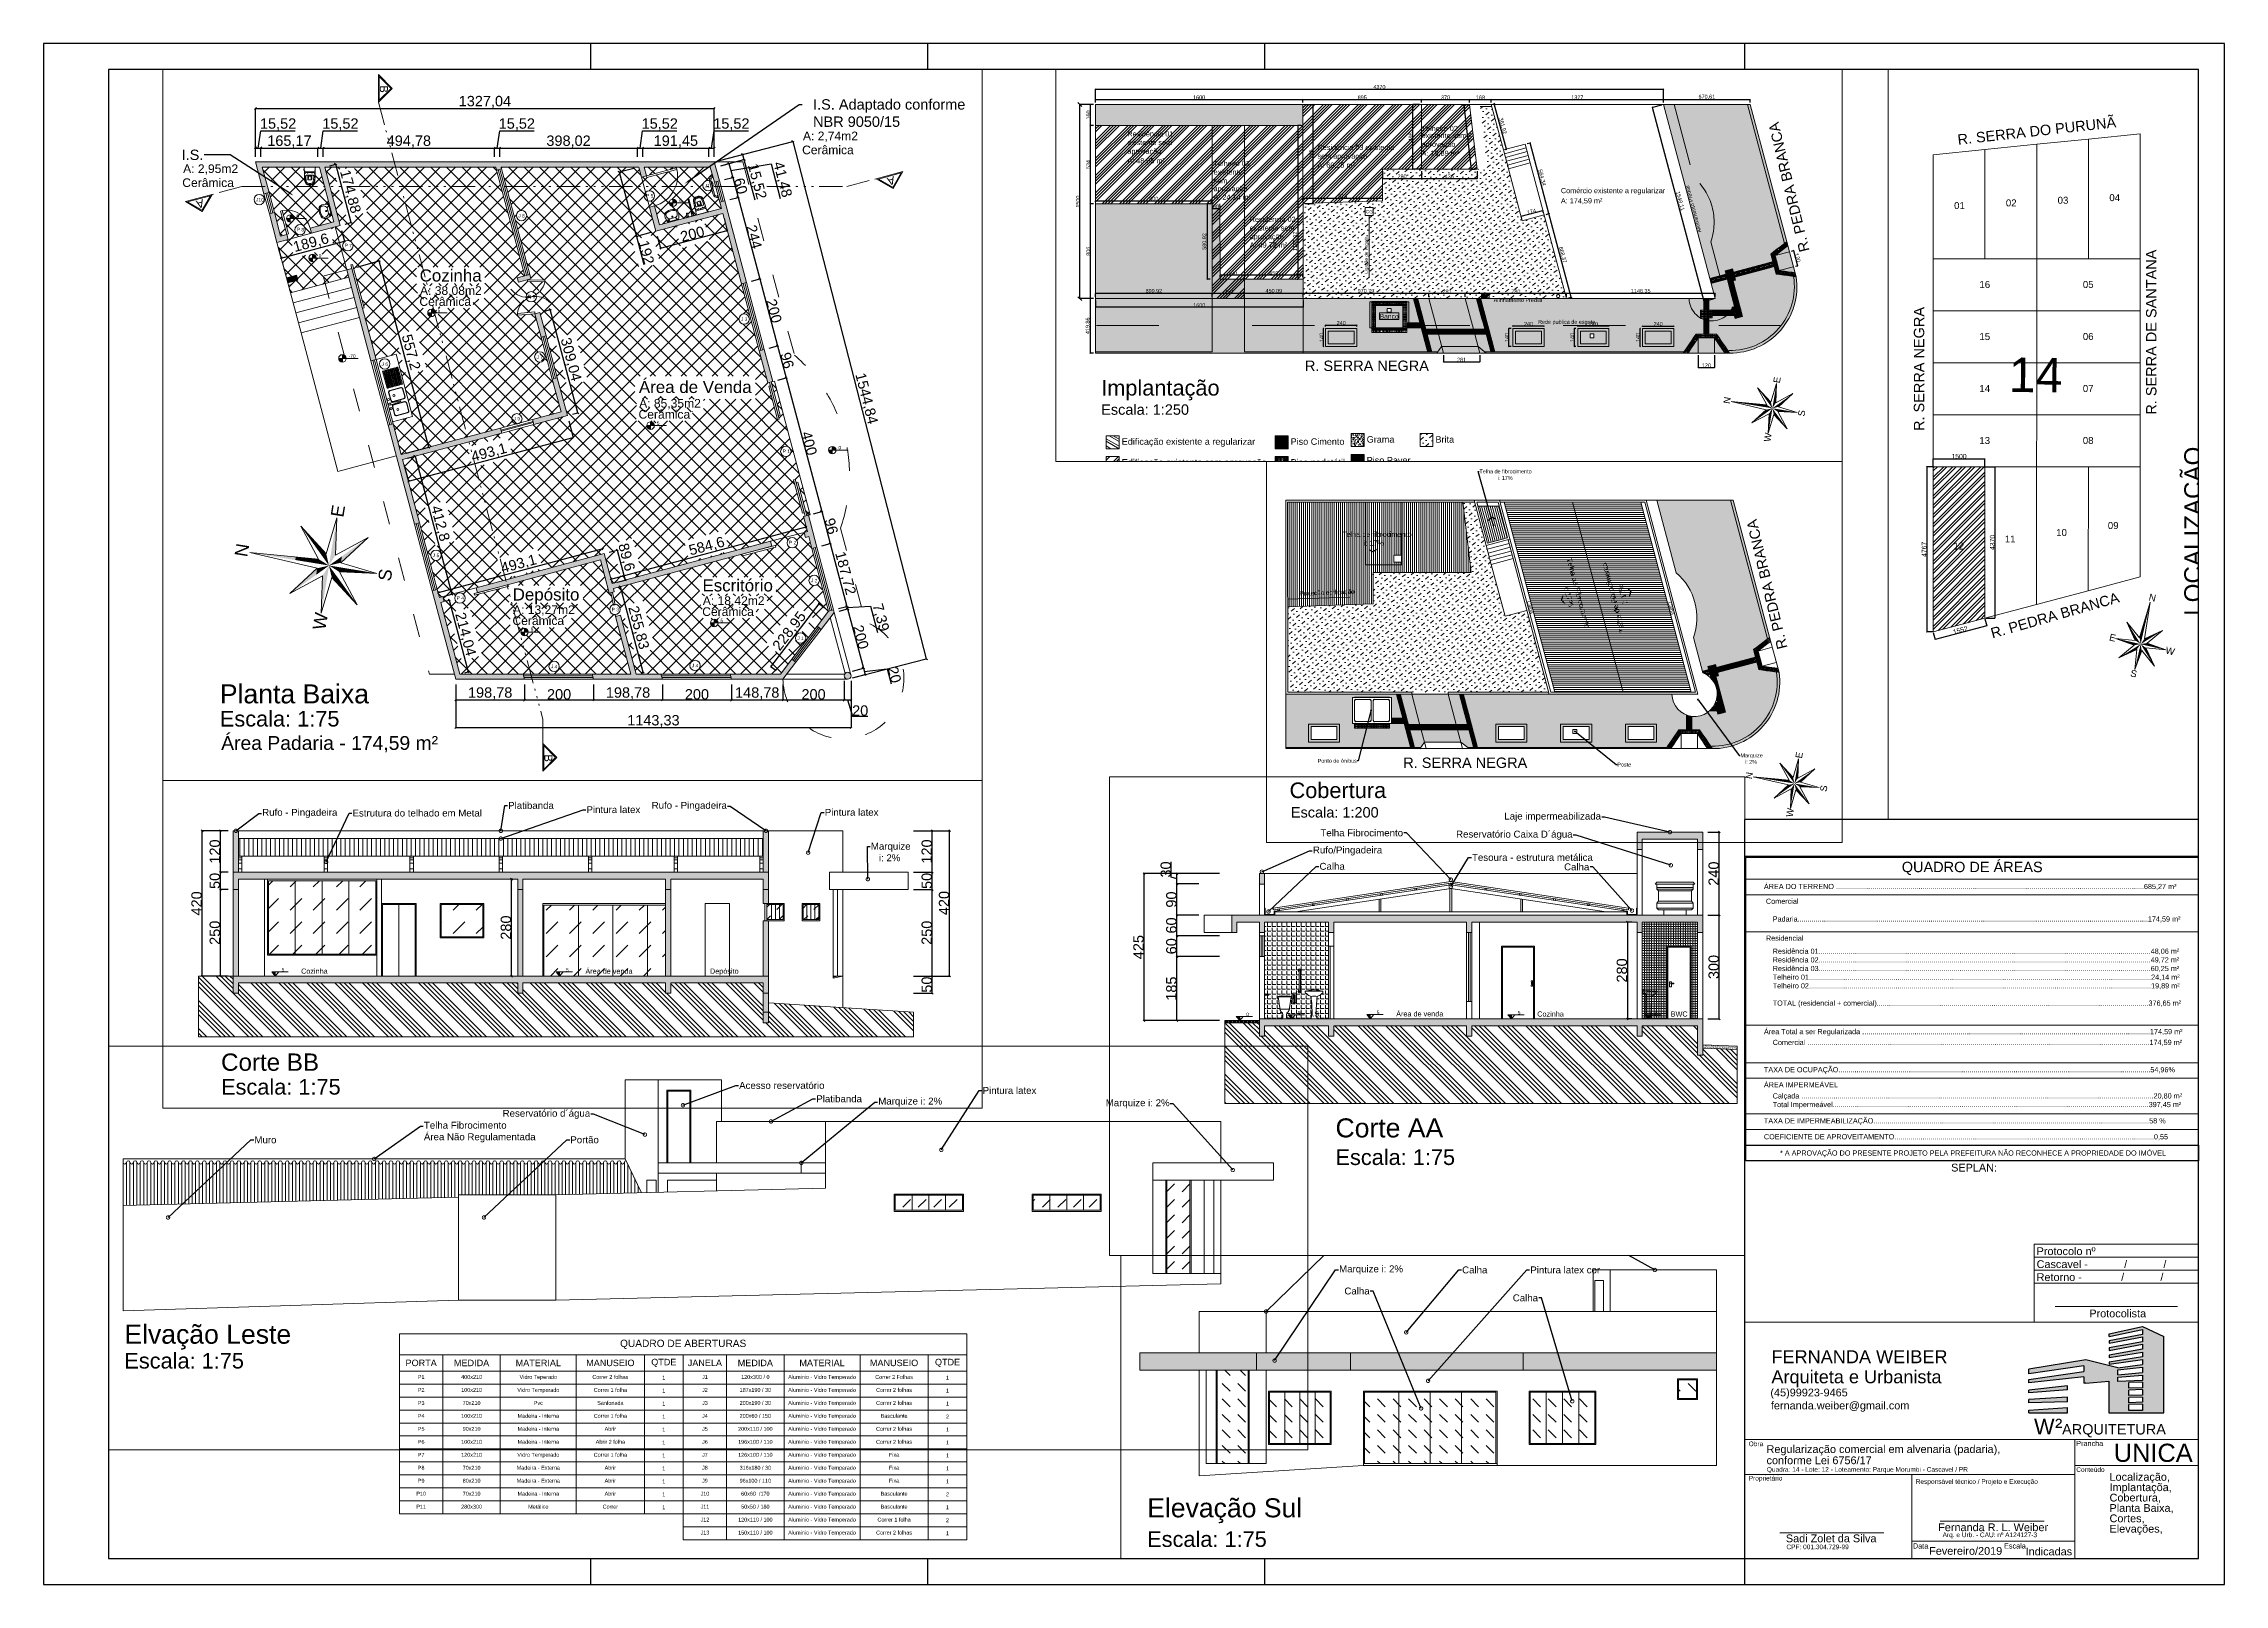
# Paper-space layout 'A1 - 01' of a CAD drawing. Header units: millimetres. Extents: x 0 to 841, y 0 to 594.
# The model-space entities are those that its viewports show. They can reach past a viewport. Long polylines and large blocks are cut down to what shows.
import ezdxf
from ezdxf import colors
from ezdxf.entities.mleader import LeaderData, LeaderLine
from ezdxf.enums import TextEntityAlignment as Align
from ezdxf.math import Vec2, Vec3

# ---------------------------------------------------------------- set-up
doc = ezdxf.new("R2010")
doc.units = ezdxf.units.MM
doc.header["$LTSCALE"] = 0.1
for name, pattern in [('ACAD_ISO03W100', [30, 12, -18]), ('ACAD_ISO14W100', [24, 12, -3, 0, -3, 0, -3, 0, -3]), ('CENTER', [2, 1.25, -0.25, 0.25, -0.25])]:
    doc.linetypes.add(name, pattern=pattern)
doc.layers.get('0').update_dxf_attribs({"lineweight": 5})
for name, color, linetype, lineweight in [('aberturas', 6, 'Continuous', 0), ('alvenaria', 5, 'Continuous', 9), ('alvenaria longe', 253, 'Continuous', 0), ('ARQ-PAREDE-CONSTRUIR', 5, 'Continuous', 30), ('Calha', 7, 'Continuous', 60), ('cota de nivel', 1, 'Continuous', 5), ('Cotas', 250, 'Continuous', 30), ('escada', 1, 'Continuous', 0), ('hachuraAzulejo', 254, 'Continuous', 5), ('Hachuras', 250, 'Continuous', 0), ('linha de corte', 3, 'ACAD_ISO14W100', 5), ('LOTES', 1, 'Continuous', 0), ('mobiliario', 242, 'Continuous', 0), ('piso', 254, 'Continuous', 0), ('Proj Telhado', 10, 'ACAD_ISO03W100', 0), ('projeção', 1, 'ACAD_ISO03W100', 5), ('QUADRAS', 4, 'Continuous', 0), ('Telha Fibrocimento', 252, 'Continuous', 0), ('telhado', 40, 'Continuous', 5), ('TXT_LOTES', 3, 'Continuous', 0), ('TXT_QUADRAS', 5, 'Continuous', 0), ('vidros', 140, 'Continuous', 5)]:
    doc.layers.add(name, color=color, linetype=linetype, lineweight=lineweight)
for name, color, linetype in [('ARQ-MOVEIS', 252, 'Continuous'), ('ARQ-NOME-AMBIENTE', 7, 'Continuous'), ('ARQ-TEXTO', 2, 'Continuous'), ('indicação', 3, 'Continuous'), ('nome de ambiente', 3, 'Continuous'), ('textos', 1, 'Continuous')]:
    doc.layers.add(name, color=color, linetype=linetype)
doc.layers.add('corte terreno', color=7, linetype='Continuous', lineweight=5, true_color=0x4f342a)
doc.styles.add('Arial0', font='arial.ttf', dxfattribs={"height": 1.421523})
doc.styles.add('Quadras', font='arial.ttf', dxfattribs={"height": 10})
doc.styles.get("Standard").update_dxf_attribs({"font": 'arial.ttf'})
doc.styles.add('TITULO-NBC', font='arial.ttf')
doc.linetypes.add('ZIGZAG', pattern='A,0.00254,-5.08,[131,ltypeshp.shx,S=5.08,R=0,X=-5.08,Y=0],-10.16,[131,ltypeshp.shx,S=5.08,R=180,X=5.08,Y=0],-5.08', length=20.32254)
doc.dimstyles.new('ISO-25', dxfattribs={"dimtxt": 30, "dimasz": 5, "dimexe": 0, "dimexo": 15, "dimtad": 1, "dimtxsty": 'Standard', "dimblk": 'OBLIQUE', "dimcen": 0, "dimclrd": 7, "dimclre": 7, "dimclrt": 7, "dimadec": 8, "dimazin": 0, "dimtfac": 1, "dimtmove": 0, "dimatfit": 3, "dimldrblk": 'OBLIQUE', "dimfxl": 5, "dimtfillclr": 250, "dimarcsym": 0})
pattern_1 = [(225, (-16638, 8058.063), (-9e-15, -44.90128), [31.75, -31.75])]

# ---------------------------------------------------------------- blocks, each defined once
blk = doc.blocks.new('*T62')
at = {"layer": 'cota de nivel', "color": 0, "linetype": 'ByBlock', "lineweight": -2, "transparency": 16777216}
for p, q in [((0, 0), (109.42, 0)), ((0, 0), (0, -61.33)), ((16.75, 0), (16.75, -61.33)), ((38.91, 0), (38.91, -61.33)), ((68.21, 0), (68.21, -61.33)), ((94.47, 0), (94.47, -61.33)), ((109.42, 0), (109.42, -61.33)), ((0, -6.33), (109.42, -6.33)), ((0, -11.33), (109.42, -11.33)), ((0, -16.33), (109.42, -16.33)), ((0, -21.33), (109.42, -21.33)), ((0, -26.33), (109.42, -26.33)), ((0, -31.33), (109.42, -31.33)), ((0, -36.33), (109.42, -36.33)), ((0, -41.33), (109.42, -41.33)), ((0, -46.33), (109.42, -46.33)), ((0, -51.33), (109.42, -51.33)), ((0, -56.33), (109.42, -56.33)), ((0, -61.33), (109.42, -61.33))]:
    blk.add_line(p, q, dxfattribs=at)
at = {"layer": 'cota de nivel', "color": 0, "linetype": 'ByBlock', "lineweight": 0, "transparency": 16777216}
for s, insert, char_height, width, attachment_point in [('PORTA', (8.38, -3.17), 2.5, 13.7545, 5), ('P1', (8.38, -7.83), 1.5, 13.7545, 2), ('MEDIDA', (27.83, -3.17), 2.5, 19.1592, 5), ('400x210', (27.83, -7.83), 1.5, 19.1592, 2), ('MATERIAL', (53.56, -3.17), 2.5, 26.2934, 5), ('Vidro Teperado', (53.56, -7.83), 1.5, 26.2934, 2), ('MANUSEIO', (81.34, -3.17), 2.5, 23.2668, 5), ('Correr 2 folhas', (81.34, -7.83), 1.5, 23.2668, 2), ('QTDE', (101.95, -3.17), 2.5, 11.9479, 5), ('1', (101.95, -8.83), 1.5, 11.9479, 5), ('P2', (8.38, -12.83), 1.5, 13.7545, 2), ('100x210', (27.83, -12.83), 1.5, 19.1592, 2), ('Vidro Temperado', (53.56, -12.83), 1.5, 26.2934, 2), ('Correr 1 folha', (81.34, -12.83), 1.5, 23.2668, 2), ('1', (101.95, -13.83), 1.5, 11.9479, 5), ('P3', (8.38, -17.83), 1.5, 13.7545, 2), ('P4', (8.38, -22.83), 1.5, 13.7545, 2), ('100x210', (27.83, -22.83), 1.5, 19.1592, 2), ('70x210', (27.83, -17.83), 1.5, 19.1592, 2), ('Madeira - Interna', (53.56, -22.83), 1.5, 26.2934, 2), ('Pvc', (53.56, -17.83), 1.5, 26.2934, 2), ('Correr 1 folha', (81.34, -22.83), 1.5, 23.2668, 2), ('Sanfonada', (81.34, -17.83), 1.5, 23.2668, 2), ('1', (101.95, -18.83), 1.5, 11.9479, 5), ('1', (101.95, -23.83), 1.5, 11.9479, 5), ('P5', (8.38, -27.83), 1.5, 13.7545, 2), ('P6', (8.38, -32.83), 1.5, 13.7545, 2), ('100x210', (27.83, -32.83), 1.5, 19.1592, 2), ('90x210', (27.83, -27.83), 1.5, 19.1592, 2), ('Madeira - Interna', (53.56, -27.83), 1.5, 26.2934, 2), ('Madeira - Interna', (53.56, -32.83), 1.5, 26.2934, 2), ('Abrir 2 folha', (81.34, -32.83), 1.5, 23.2668, 2), ('Abrir', (81.34, -27.83), 1.5, 23.2668, 2), ('1', (101.95, -28.83), 1.5, 11.9479, 5), ('1', (101.95, -33.83), 1.5, 11.9479, 5), ('P7', (8.38, -37.83), 1.5, 13.7545, 2), ('120x210', (27.83, -37.83), 1.5, 19.1592, 2), ('Vidro Temperado', (53.56, -37.83), 1.5, 26.2934, 2), ('Correr 1 folha', (81.34, -37.83), 1.5, 23.2668, 2), ('1', (101.95, -38.83), 1.5, 11.9479, 5), ('P8', (8.38, -42.83), 1.5, 13.7545, 2), ('P9', (8.38, -47.83), 1.5, 13.7545, 2), ('80x210', (27.83, -47.83), 1.5, 19.1592, 2), ('70x210', (27.83, -42.83), 1.5, 19.1592, 2), ('Madeira - Externa', (53.56, -42.83), 1.5, 26.2934, 2), ('Madeira - Externa', (53.56, -47.83), 1.5, 26.2934, 2), ('Abrir', (81.34, -42.83), 1.5, 23.2668, 2), ('Abrir', (81.34, -47.83), 1.5, 23.2668, 2), ('1', (101.95, -43.83), 1.5, 11.9479, 5), ('1', (101.95, -48.83), 1.5, 11.9479, 5), ('P10', (8.38, -52.83), 1.5, 13.7545, 2), ('P11', (8.38, -57.83), 1.5, 13.7545, 2), ('280x300', (27.83, -57.83), 1.5, 19.1592, 2), ('70x210', (27.83, -52.83), 1.5, 19.1592, 2), ('Madeira - Interna', (53.56, -52.83), 1.5, 26.2934, 2), ('Metálico', (53.56, -57.83), 1.5, 26.2934, 2), ('Correr', (81.34, -57.83), 1.5, 23.2668, 2), ('Abrir', (81.34, -52.83), 1.5, 23.2668, 2), ('1', (101.95, -53.83), 1.5, 11.9479, 5), ('1', (101.95, -58.83), 1.5, 11.9479, 5)]:
    blk.add_mtext(s, dxfattribs=dict(at, insert=insert, char_height=char_height, width=width, attachment_point=attachment_point))
blk = doc.blocks.new('*T63')
at = {"layer": 'cota de nivel', "color": 0, "linetype": 'ByBlock', "lineweight": -2, "transparency": 16777216}
for p, q in [((0, 0), (109.42, 0)), ((0, 0), (0, -71.33)), ((16.75, 0), (16.75, -71.33)), ((38.91, 0), (38.91, -71.33)), ((68.21, 0), (68.21, -71.33)), ((94.47, 0), (94.47, -71.33)), ((109.42, 0), (109.42, -71.33)), ((0, -6.33), (109.42, -6.33)), ((0, -11.33), (109.42, -11.33)), ((0, -16.33), (109.42, -16.33)), ((0, -21.33), (109.42, -21.33)), ((0, -26.33), (109.42, -26.33)), ((0, -31.33), (109.42, -31.33)), ((0, -36.33), (109.42, -36.33)), ((0, -41.33), (109.42, -41.33)), ((0, -46.33), (109.42, -46.33)), ((0, -51.33), (109.42, -51.33)), ((0, -56.33), (109.42, -56.33)), ((0, -61.33), (109.42, -61.33)), ((0, -66.33), (109.42, -66.33)), ((0, -71.33), (109.42, -71.33))]:
    blk.add_line(p, q, dxfattribs=at)
at = {"layer": 'cota de nivel', "color": 0, "linetype": 'ByBlock', "lineweight": 0, "transparency": 16777216}
for s, insert, char_height, width, attachment_point in [('JANELA', (8.38, -3.17), 2.5, 13.7545, 5), ('J1', (8.38, -7.83), 1.5, 14.5545, 2), ('MEDIDA', (27.83, -3.17), 2.5, 19.1592, 5), ('120x300 / 0', (27.83, -7.83), 1.5, 19.1592, 2), ('Aluminio - Vidro Temperado', (53.56, -7.83), 1.5, 26.2934, 2), ('MATERIAL', (53.56, -3.17), 2.5, 26.2934, 5), ('MANUSEIO', (81.34, -3.17), 2.5, 23.2668, 5), ('Correr 2 Folhas', (81.34, -7.83), 1.5, 23.2668, 2), ('QTDE', (101.95, -3.17), 2.5, 11.9479, 5), ('1', (101.95, -8.83), 1.5, 11.9479, 5), ('J2', (8.38, -12.83), 1.5, 13.7545, 2), ('187x190 / 30', (27.83, -12.83), 1.5, 19.1592, 2), ('Aluminio - Vidro Temperado', (53.56, -12.83), 1.5, 26.2934, 2), ('Correr 2 folhas', (81.34, -12.83), 1.5, 23.2668, 2), ('1', (101.95, -13.83), 1.5, 11.9479, 5), ('J3', (8.38, -17.83), 1.5, 13.7545, 2), ('J4', (8.38, -22.83), 1.5, 13.7545, 2), ('200x190 / 30', (27.83, -17.83), 1.5, 19.1592, 2), ('200x60 / 150', (27.83, -22.83), 1.5, 19.1592, 2), ('Aluminio - Vidro Temperado', (53.56, -17.83), 1.5, 26.2934, 2), ('Aluminio - Vidro Temperado', (53.56, -22.83), 1.5, 26.2934, 2), ('Correr 2 folhas', (81.34, -17.83), 1.5, 23.2668, 2), ('Basculante', (81.34, -22.83), 1.5, 23.2668, 2), ('2', (101.95, -23.83), 1.5, 11.9479, 5), ('1', (101.95, -18.83), 1.5, 11.9479, 5), ('J5', (8.38, -27.83), 1.5, 13.7545, 2), ('J6', (8.38, -32.83), 1.5, 13.7545, 2), ('200x110 / 100', (27.83, -27.83), 1.5, 19.1592, 2), ('196x100 / 110', (27.83, -32.83), 1.5, 19.1592, 2), ('Aluminio - Vidro Temperado', (53.56, -27.83), 1.5, 26.2934, 2), ('Aluminio - Vidro Temperado', (53.56, -32.83), 1.5, 26.2934, 2), ('Correr 2 folhas', (81.34, -27.83), 1.5, 23.2668, 2), ('Correr 2 folhas', (81.34, -32.83), 1.5, 23.2668, 2), ('1', (101.95, -28.83), 1.5, 11.9479, 5), ('1', (101.95, -33.83), 1.5, 11.9479, 5), ('J7', (8.38, -37.83), 1.5, 13.7545, 2), ('126x100 / 110', (27.83, -37.83), 1.5, 19.1592, 2), ('Aluminio - Vidro Temperado', (53.56, -37.83), 1.5, 26.2934, 2), ('Fixa', (81.34, -37.83), 1.5, 23.2668, 2), ('1', (101.95, -38.83), 1.5, 11.9479, 5), ('J8', (8.38, -42.83), 1.5, 13.7545, 2), ('J9', (8.38, -47.83), 1.5, 13.7545, 2), ('316x180 / 30', (27.83, -42.83), 1.5, 19.1592, 2), ('96x100 / 110', (27.83, -47.83), 1.5, 19.1592, 2), ('Aluminio - Vidro Temperado', (53.56, -42.83), 1.5, 26.2934, 2), ('Aluminio - Vidro Temperado', (53.56, -47.83), 1.5, 26.2934, 2), ('Fixa', (81.34, -42.83), 1.5, 23.2668, 2), ('Fixa', (81.34, -47.83), 1.5, 23.2668, 2), ('1', (101.95, -43.83), 1.5, 11.9479, 5), ('1', (101.95, -48.83), 1.5, 11.9479, 5), ('J10', (8.38, -52.83), 1.5, 13.7545, 2), ('J11', (8.38, -57.83), 1.5, 13.7545, 2), ('50x50 / 180', (27.83, -57.83), 1.5, 19.1592, 2), ('60x60  /170', (27.83, -52.83), 1.5, 19.1592, 2), ('Aluminio - Vidro Temperado', (53.56, -52.83), 1.5, 26.2934, 2), ('Aluminio - Vidro Temperado', (53.56, -57.83), 1.5, 26.2934, 2), ('Basculante', (81.34, -52.83), 1.5, 23.2668, 2), ('Basculante', (81.34, -57.83), 1.5, 23.2668, 2), ('2', (101.95, -53.83), 1.5, 11.9479, 5), ('1', (101.95, -58.83), 1.5, 11.9479, 5), ('J12', (8.38, -62.83), 1.5, 13.7545, 2), ('120x110 / 100', (27.83, -62.83), 1.5, 19.1592, 2), ('Aluminio - Vidro Temperado', (53.56, -62.83), 1.5, 26.2934, 2), ('Correr 1 folha', (81.34, -62.83), 1.5, 23.2668, 2), ('2', (101.95, -63.83), 1.5, 11.9479, 5), ('J13', (8.38, -67.83), 1.5, 13.7545, 2), ('150x110 / 100', (27.83, -67.83), 1.5, 19.1592, 2), ('Aluminio - Vidro Temperado', (53.56, -67.83), 1.5, 26.2934, 2), ('Correr 2 folhas', (81.34, -67.83), 1.5, 23.2668, 2), ('1', (101.95, -68.83), 1.5, 11.9479, 5)]:
    blk.add_mtext(s, dxfattribs=dict(at, insert=insert, char_height=char_height, width=width, attachment_point=attachment_point))
blk = doc.blocks.new('*T96')
at = {"layer": 'Hachuras', "color": 0, "linetype": 'ByBlock', "lineweight": -2, "transparency": 16777216}
for p, q in [((0, 0), (218.84, 0)), ((0, 0), (0, -8)), ((218.84, 0), (218.84, -8)), ((0, -8), (218.84, -8))]:
    blk.add_line(p, q, dxfattribs=at)
at = {"layer": 'Hachuras', "color": 0, "linetype": 'ByBlock', "transparency": 16777216, "insert": (109.42, -4), "char_height": 2.8, "width": 215.8435, "attachment_point": 5}
blk.add_mtext('QUADRO DE ABERTURAS', dxfattribs=at)
blk = doc.blocks.new('*T204')
at = {"layer": 'ARQ-PAREDE-CONSTRUIR', "color": 0, "linetype": 'ByBlock', "lineweight": -2, "transparency": 16777216}
for p, q in [((0, 0), (174.51, 0)), ((0, 0), (0, -110.81)), ((174.51, 0), (174.51, -110.81)), ((0, -8.33), (174.51, -8.33)), ((0, -14.33), (174.51, -14.33)), ((0, -28.57), (174.51, -28.57)), ((0, -64.59), (174.51, -64.59)), ((0, -79.09), (174.51, -79.09)), ((0, -85.1), (174.51, -85.1)), ((0, -98.8), (174.51, -98.8)), ((0, -104.81), (174.51, -104.81)), ((0, -110.81), (174.51, -110.81))]:
    blk.add_line(p, q, dxfattribs=at)
at = {"layer": 'ARQ-PAREDE-CONSTRUIR', "color": 0, "linetype": 'ByBlock', "lineweight": 0, "transparency": 16777216, "width": 171.5127}
for s, insert, char_height, attachment_point in [('QUADRO DE ÁREAS', (87.26, -4.17), 4, 5), ('       ÁREA DO TERRENO .........................................................................................................................................................685,27 m²', (1.5, -11.33), 2, 4), ('        Comercial', (1.5, -15.83), 2, 1), ('        Residencial', (1.5, -30.07), 2, 1), ('       Área Total a ser Regularizada ...............................................................................................................................................174,59 m²', (1.5, -66.09), 2, 1), ('       TAXA DE OCUPAÇÃO...........................................................................................................................................................54,96%', (1.5, -82.09), 2, 4), ('       ÁREA IMPERMEÁVEL', (1.5, -86.6), 2, 1), ('       TAXA DE IMPERMEABILIZAÇÃO.........................................................................................................................................58 %', (1.5, -101.8), 2, 4), ('       COEFICIENTE DE APROVEITAMENTO.................................................................................................................................0,55', (1.5, -107.81), 2, 4)]:
    blk.add_mtext(s, dxfattribs=dict(at, insert=insert, char_height=char_height, attachment_point=attachment_point))
blk = doc.blocks.new('vaso_cx _acoplada_2')
at = {"linetype": 'Continuous'}
for p, q in [((-0.218, -0.095), (-0.218, -0.113)), ((-0.213, -0.118), (-0.213, -0.09)), ((-0.204, -0.09), (-0.213, -0.09)), ((-0.204, -0.118), (-0.213, -0.118)), ((-0.204, -0.027), (-0.204, -0.09)), ((-0.204, -0.09), (-0.204, -0.118)), ((-0.204, -0.118), (-0.204, -0.125)), ((-0.199, -0.254), (-0.199, -0.144)), ((-0.192, -0.015), (0.194, -0.015)), ((-0.164, -0.165), (0.166, -0.165)), ((-0.112, -0.205), (-0.006, -0.205)), ((-0.109, -0.305), (-0.006, -0.305)), ((-0.069, -0.338), (-0.069, -0.466)), ((0.065, -0.328), (-0.062, -0.328)), ((-0.046, -0.35), (-0.055, -0.36)), ((-0.046, -0.35), (-0.006, -0.35)), ((-0.006, -0.615), (-0.031, -0.615)), ((-0.006, -0.655), (-0.031, -0.655)), ((-0.006, -0.675), (-0.031, -0.675)), ((0.009, -0.205), (-0.006, -0.205)), ((0.009, -0.305), (-0.006, -0.305)), ((0.009, -0.35), (-0.006, -0.35)), ((0.009, -0.483), (-0.006, -0.483)), ((0.009, -0.615), (-0.006, -0.615)), ((0.009, -0.655), (-0.006, -0.655)), ((0.009, -0.675), (-0.006, -0.675)), ((0.009, -0.015), (0.034, -0.015)), ((0.115, -0.205), (0.009, -0.205)), ((0.112, -0.305), (0.009, -0.305)), ((0.049, -0.35), (0.009, -0.35)), ((0.009, -0.615), (0.034, -0.615)), ((0.009, -0.655), (0.034, -0.655)), ((0.009, -0.675), (0.034, -0.675)), ((0.049, -0.35), (0.057, -0.36)), ((0.072, -0.338), (0.072, -0.466)), ((0.201, -0.144), (0.201, -0.254)), ((0.206, -0.027), (0.206, -0.125))]:
    blk.add_line(p, q, dxfattribs=at)
for points in [[(-0.09, -0.23, 0.1249), (-0.089, -0.233, 0.105797), (-0.087, -0.236, 0.086669), (-0.084, -0.238, 0.076734), (-0.08, -0.238, 0.076734), (-0.076, -0.238, 0.086669), (-0.072, -0.236, 0.105797), (-0.07, -0.233, 0.1249), (-0.069, -0.23, 0.1249), (-0.07, -0.227, 0.105797), (-0.072, -0.225, 0.086669), (-0.076, -0.223, 0.076734), (-0.08, -0.223, 0.076734), (-0.084, -0.223, 0.086669), (-0.087, -0.225, 0.105797), (-0.089, -0.227, 0.1249)], [(0.093, -0.23, -0.1249), (0.092, -0.233, -0.105797), (0.09, -0.236, -0.086669), (0.087, -0.238, -0.076734), (0.082, -0.238, -0.076734), (0.078, -0.238, -0.086669), (0.075, -0.236, -0.105797), (0.073, -0.233, -0.1249), (0.072, -0.23, -0.1249), (0.073, -0.227, -0.105797), (0.075, -0.225, -0.086669), (0.078, -0.223, -0.076734), (0.082, -0.223, -0.076734), (0.087, -0.223, -0.086669), (0.09, -0.225, -0.105797), (0.092, -0.227, -0.1249)]]:
    blk.add_lwpolyline(points, format="xyb", close=True, dxfattribs=at)
for centre, radius, start, end in [((-0.213, -0.095), 0.005, 90, 180), ((-0.213, -0.113), 0.005, 180, 270), ((-0.192, -0.027), 0.012, 90, 180), ((-0.164, -0.125), 0.04, 180, 208.95502), ((-0.164, -0.125), 0.04, 208.95502, 270), ((2.07, -0.254), 2.269, 180, 187.34371), ((-0.112, -0.285), 0.08, 90, 181.85575), ((1.823, -0.222), 2.016, 181.85575, 189.04981), ((-0.031, -0.525), 0.15, 187.34371, 270), ((-0.025, -0.509), 0.146, 191.98726, 267.65022), ((-0.109, -0.345), 0.04, 90, 183.63335), ((1.823, -0.222), 1.976, 183.63335, 189.04981), ((-0.025, -0.509), 0.106, 191.98726, 267.65022), ((-0.059, -0.338), 0.01, 105.83121, 180), ((-0.059, -0.466), 0.01, 180, 251.47795), ((-0.015, -0.333), 0.15, 251.47795, 273.33807), ((-0.355, -0.385), 0.312, 344.37704, 5.10522), ((0.018, -0.333), 0.15, 266.66193, 288.52205), ((0.028, -0.509), 0.106, 272.34978, 348.01274), ((0.028, -0.509), 0.146, 272.34978, 348.01274), ((0.034, -0.525), 0.15, 270, 352.65629), ((0.358, -0.385), 0.312, 174.89478, 195.62296), ((0.062, -0.338), 0.01, 0, 74.16879), ((0.062, -0.466), 0.01, 288.52205, 0), ((0.112, -0.345), 0.04, 356.36665, 90), ((0.115, -0.285), 0.08, 358.14425, 90), ((-1.82, -0.222), 1.976, 350.95019, 356.36665), ((0.166, -0.125), 0.04, 270, 331.04498), ((-1.82, -0.222), 2.016, 350.95019, 358.14425), ((-2.067, -0.254), 2.269, 352.65629, 0), ((0.194, -0.027), 0.012, 0, 90), ((0.166, -0.125), 0.04, 331.04498, 0)]:
    blk.add_arc(centre, radius, start, end, dxfattribs=at)
blk = doc.blocks.new('lavatorio_37x30')
at = {"linetype": 'Continuous'}
for points in [[(-0.137, 0, 0), (0.137, 0, 0)], [(-0.133, -0.009, 0), (0.133, -0.009, 0)], [(-0.121, -0.015, 0), (-0.12, -0.015, 0)], [(-0.08, -0.069, 0), (-0.107, -0.022, 0)], [(0.08, -0.069, 0), (0.107, -0.022, 0)], [(0.12, -0.015, 0), (0.121, -0.015, 0)]]:
    blk.add_polyline3d(points, dxfattribs=at)
for centre, radius, start, end in [((-0.137, -0.007), 0.00717, 89.0309, 152.42318), ((0.137, -0.007), 0.00717, 27.57682, 90.9691), ((0.174, -0.17), 0.359, 152.40012, 182.09556), ((-0.077, -0.179), 0.108, 182.09343, 249.10216), ((-0.081, -0.187), 0.0718, 173.68194, 247.91562), ((-0.01, -0.195), 0.144, 127.28359, 173.68091), ((-0.133, -0.017), 0.00718, 91.02694, 153.46736), ((-0.121, -0.029), 0.0144, 90.81449, 151.44222), ((-0.12, -0.029), 0.0144, 29.66389, 89.27548), ((0, 0.022), 0.323, 249.10178, 290.89822), ((0, 0.013), 0.287, 247.91653, 292.08347), ((-0.072, -0.116), 0.0431, 92.01225, 128.61226), ((-0.074, -0.066), 0.00717, 209.66559, 271.9306), ((0, -2.224), 2.153, 88.03568, 91.96432), ((0, -0.113), 0.0161, 90, 270), ((0, -0.113), 0.0161, 270, 90), ((0.074, -0.066), 0.00717, 268.0694, 330.33441), ((0.072, -0.116), 0.0431, 51.38774, 87.98775), ((0.01, -0.195), 0.144, 6.31901, 51.3883), ((0.12, -0.029), 0.0144, 90.72452, 150.33611), ((0.081, -0.187), 0.0718, 292.08438, 6.31806), ((0.077, -0.179), 0.108, 290.89784, 357.90657), ((0.121, -0.029), 0.0144, 28.55778, 89.18551), ((0.133, -0.017), 0.00718, 26.53264, 88.97306), ((-0.174, -0.17), 0.359, 357.90444, 27.59988)]:
    blk.add_arc(centre, radius, start, end, dxfattribs=at)
at = {"linetype": 'CENTER', "ltscale": 15}
for start, end in [(90, 270), (270, 90)]:
    blk.add_arc((0.125, -0.052), 0.0126, start, end, dxfattribs=at)
blk = doc.blocks.new('_Oblique')
at = {"color": 0, "linetype": 'ByBlock', "lineweight": -2}
blk.add_line((-0.5, -0.5), (0.5, 0.5), dxfattribs=at)
blk = doc.blocks.new('*D64')
at = {"layer": 'alvenaria', "color": 7, "linetype": 'ByBlock', "lineweight": -2, "transparency": 16777216}
for p, q in [((27185.7, 35627.7), (27185.7, 35652.4)), ((28785.7, 35627.7), (28785.7, 35652.4))]:
    blk.add_line(p, q, dxfattribs=at)
at = {"layer": 'alvenaria', "color": 7, "lineweight": -2, "transparency": 16777216}
blk.add_line((27185.7, 35652.4), (28785.7, 35652.4), dxfattribs=at)
at = {"layer": 'Defpoints', "color": 0, "linetype": 'ByBlock', "transparency": 16777216}
for p in [(28785.7, 35652.4), (27185.7, 35612.7), (28785.7, 35612.7)]:
    blk.add_point(p, dxfattribs=at)
at = {"layer": 'alvenaria', "color": 7, "linetype": 'ByBlock', "lineweight": -2, "transparency": 16777216, "xscale": 5, "yscale": 5, "zscale": 5, "rotation": 180}
blk.add_blockref('_Oblique', (27185.7, 35652.4), dxfattribs=at)
at = {"layer": 'alvenaria', "color": 7, "linetype": 'ByBlock', "lineweight": -2, "transparency": 16777216, "xscale": 5, "yscale": 5, "zscale": 5}
blk.add_blockref('_Oblique', (28785.7, 35652.4), dxfattribs=at)
at = {"layer": 'alvenaria', "color": 7, "linetype": 'ByBlock', "lineweight": 0, "transparency": 16777216, "insert": (27985.7, 35668.3), "char_height": 30, "attachment_point": 5}
blk.add_mtext('1600', dxfattribs=at)
blk = doc.blocks.new('*D65')
at = {"layer": 'alvenaria', "color": 7, "linetype": 'ByBlock', "lineweight": -2, "transparency": 16777216}
for p, q in [((28785.7, 35627.7), (28785.7, 35652.4)), ((29701.2, 35627.7), (29701.2, 35652.4))]:
    blk.add_line(p, q, dxfattribs=at)
at = {"layer": 'alvenaria', "color": 7, "lineweight": -2, "transparency": 16777216}
blk.add_line((28785.7, 35652.4), (29701.2, 35652.4), dxfattribs=at)
at = {"layer": 'Defpoints', "color": 0, "linetype": 'ByBlock', "transparency": 16777216}
for p in [(29701.2, 35652.4), (28785.7, 35612.7), (29701.2, 35612.7)]:
    blk.add_point(p, dxfattribs=at)
at = {"layer": 'alvenaria', "color": 7, "linetype": 'ByBlock', "lineweight": -2, "transparency": 16777216, "xscale": 5, "yscale": 5, "zscale": 5, "rotation": 180}
blk.add_blockref('_Oblique', (28785.7, 35652.4), dxfattribs=at)
at = {"layer": 'alvenaria', "color": 7, "linetype": 'ByBlock', "lineweight": -2, "transparency": 16777216, "xscale": 5, "yscale": 5, "zscale": 5}
blk.add_blockref('_Oblique', (29701.2, 35652.4), dxfattribs=at)
at = {"layer": 'alvenaria', "color": 7, "linetype": 'ByBlock', "lineweight": 0, "transparency": 16777216, "insert": (29243.5, 35668.3), "char_height": 30, "attachment_point": 5}
blk.add_mtext('895', dxfattribs=at)
blk = doc.blocks.new('*D66')
at = {"layer": 'alvenaria', "color": 7, "linetype": 'ByBlock', "lineweight": -2, "transparency": 16777216}
for p, q in [((29701.2, 35627.7), (29701.2, 35652.4)), ((30071.2, 35627.7), (30071.2, 35652.4))]:
    blk.add_line(p, q, dxfattribs=at)
at = {"layer": 'alvenaria', "color": 7, "lineweight": -2, "transparency": 16777216}
blk.add_line((29701.2, 35652.4), (30071.2, 35652.4), dxfattribs=at)
at = {"layer": 'Defpoints', "color": 0, "linetype": 'ByBlock', "transparency": 16777216}
for p in [(30071.2, 35652.4), (29701.2, 35612.7), (30071.2, 35612.7)]:
    blk.add_point(p, dxfattribs=at)
at = {"layer": 'alvenaria', "color": 7, "linetype": 'ByBlock', "lineweight": -2, "transparency": 16777216, "xscale": 5, "yscale": 5, "zscale": 5, "rotation": 180}
blk.add_blockref('_Oblique', (29701.2, 35652.4), dxfattribs=at)
at = {"layer": 'alvenaria', "color": 7, "linetype": 'ByBlock', "lineweight": -2, "transparency": 16777216, "xscale": 5, "yscale": 5, "zscale": 5}
blk.add_blockref('_Oblique', (30071.2, 35652.4), dxfattribs=at)
at = {"layer": 'alvenaria', "color": 7, "linetype": 'ByBlock', "lineweight": 0, "transparency": 16777216, "insert": (29886.2, 35668.3), "char_height": 30, "attachment_point": 5}
blk.add_mtext('370', dxfattribs=at)
blk = doc.blocks.new('*D67')
at = {"layer": 'alvenaria', "color": 7, "linetype": 'ByBlock', "lineweight": -2, "transparency": 16777216}
for p, q in [((30071.2, 35627.7), (30071.2, 35652.4)), ((30239.2, 35627.7), (30239.2, 35652.4))]:
    blk.add_line(p, q, dxfattribs=at)
at = {"layer": 'alvenaria', "color": 7, "lineweight": -2, "transparency": 16777216}
blk.add_line((30071.2, 35652.4), (30239.2, 35652.4), dxfattribs=at)
at = {"layer": 'Defpoints', "color": 0, "linetype": 'ByBlock', "transparency": 16777216}
for p in [(30239.2, 35652.4), (30071.2, 35612.7), (30239.2, 35612.7)]:
    blk.add_point(p, dxfattribs=at)
at = {"layer": 'alvenaria', "color": 7, "linetype": 'ByBlock', "lineweight": -2, "transparency": 16777216, "xscale": 5, "yscale": 5, "zscale": 5, "rotation": 180}
blk.add_blockref('_Oblique', (30071.2, 35652.4), dxfattribs=at)
at = {"layer": 'alvenaria', "color": 7, "linetype": 'ByBlock', "lineweight": -2, "transparency": 16777216, "xscale": 5, "yscale": 5, "zscale": 5}
blk.add_blockref('_Oblique', (30239.2, 35652.4), dxfattribs=at)
at = {"layer": 'alvenaria', "color": 7, "linetype": 'ByBlock', "lineweight": 0, "transparency": 16777216, "insert": (30155.2, 35668.3), "char_height": 30, "attachment_point": 5}
blk.add_mtext('168', dxfattribs=at)
blk = doc.blocks.new('*D68')
at = {"layer": 'alvenaria', "color": 7, "linetype": 'ByBlock', "lineweight": -2, "transparency": 16777216}
for p, q in [((30239.2, 35627.7), (30239.2, 35652.4)), ((31566.2, 35627.7), (31566.2, 35652.4))]:
    blk.add_line(p, q, dxfattribs=at)
at = {"layer": 'alvenaria', "color": 7, "lineweight": -2, "transparency": 16777216}
blk.add_line((30239.2, 35652.4), (31566.2, 35652.4), dxfattribs=at)
at = {"layer": 'Defpoints', "color": 0, "linetype": 'ByBlock', "transparency": 16777216}
for p in [(31566.2, 35652.4), (30239.2, 35612.7), (31566.2, 35612.7)]:
    blk.add_point(p, dxfattribs=at)
at = {"layer": 'alvenaria', "color": 7, "linetype": 'ByBlock', "lineweight": -2, "transparency": 16777216, "xscale": 5, "yscale": 5, "zscale": 5, "rotation": 180}
blk.add_blockref('_Oblique', (30239.2, 35652.4), dxfattribs=at)
at = {"layer": 'alvenaria', "color": 7, "linetype": 'ByBlock', "lineweight": -2, "transparency": 16777216, "xscale": 5, "yscale": 5, "zscale": 5}
blk.add_blockref('_Oblique', (31566.2, 35652.4), dxfattribs=at)
at = {"layer": 'alvenaria', "color": 7, "linetype": 'ByBlock', "lineweight": 0, "transparency": 16777216, "insert": (30902.7, 35668.3), "char_height": 30, "attachment_point": 5}
blk.add_mtext('1327', dxfattribs=at)
blk = doc.blocks.new('*D69')
at = {"layer": 'alvenaria', "color": 7, "linetype": 'ByBlock', "lineweight": -2, "transparency": 16777216}
for p, q in [((31566.2, 35627.7), (31566.2, 35652.4)), ((32236.8, 35627.7), (32236.8, 35652.4))]:
    blk.add_line(p, q, dxfattribs=at)
at = {"layer": 'alvenaria', "color": 7, "lineweight": -2, "transparency": 16777216}
blk.add_line((31566.2, 35652.4), (32236.8, 35652.4), dxfattribs=at)
at = {"layer": 'Defpoints', "color": 0, "linetype": 'ByBlock', "transparency": 16777216}
for p in [(32236.8, 35652.4), (31566.2, 35612.7), (32236.8, 35612.7)]:
    blk.add_point(p, dxfattribs=at)
at = {"layer": 'alvenaria', "color": 7, "linetype": 'ByBlock', "lineweight": -2, "transparency": 16777216, "xscale": 5, "yscale": 5, "zscale": 5, "rotation": 180}
blk.add_blockref('_Oblique', (31566.2, 35652.4), dxfattribs=at)
at = {"layer": 'alvenaria', "color": 7, "linetype": 'ByBlock', "lineweight": -2, "transparency": 16777216, "xscale": 5, "yscale": 5, "zscale": 5}
blk.add_blockref('_Oblique', (32236.8, 35652.4), dxfattribs=at)
at = {"layer": 'alvenaria', "color": 7, "linetype": 'ByBlock', "lineweight": 0, "transparency": 16777216, "insert": (31901.5, 35671), "char_height": 30, "attachment_point": 5}
blk.add_mtext('670,61', dxfattribs=at)
blk = doc.blocks.new('*D70')
at = {"layer": 'alvenaria', "color": 7, "linetype": 'ByBlock', "lineweight": -2, "transparency": 16777216}
for p, q in [((27185.7, 35627.7), (27185.7, 35732.3)), ((31566.2, 35627.7), (31566.2, 35732.3))]:
    blk.add_line(p, q, dxfattribs=at)
at = {"layer": 'alvenaria', "color": 7, "lineweight": -2, "transparency": 16777216}
blk.add_line((27185.7, 35732.3), (31566.2, 35732.3), dxfattribs=at)
at = {"layer": 'Defpoints', "color": 0, "linetype": 'ByBlock', "transparency": 16777216}
for p in [(31566.2, 35732.3), (27185.7, 35612.7), (31566.2, 35612.7)]:
    blk.add_point(p, dxfattribs=at)
at = {"layer": 'alvenaria', "color": 7, "linetype": 'ByBlock', "lineweight": -2, "transparency": 16777216, "xscale": 5, "yscale": 5, "zscale": 5, "rotation": 180}
blk.add_blockref('_Oblique', (27185.7, 35732.3), dxfattribs=at)
at = {"layer": 'alvenaria', "color": 7, "linetype": 'ByBlock', "lineweight": -2, "transparency": 16777216, "xscale": 5, "yscale": 5, "zscale": 5}
blk.add_blockref('_Oblique', (31566.2, 35732.3), dxfattribs=at)
at = {"layer": 'alvenaria', "color": 7, "linetype": 'ByBlock', "lineweight": 0, "transparency": 16777216, "insert": (29376, 35748.2), "char_height": 30, "attachment_point": 5}
blk.add_mtext('4370', dxfattribs=at)
blk = doc.blocks.new('*D71')
at = {"layer": 'alvenaria', "color": 7, "linetype": 'ByBlock', "lineweight": -2, "transparency": 16777216}
for p, q in [((27170.8, 35452.7), (27146.2, 35452.7)), ((27171.2, 34847.7), (27146.2, 34847.7))]:
    blk.add_line(p, q, dxfattribs=at)
at = {"layer": 'alvenaria', "color": 7, "lineweight": -2, "transparency": 16777216}
blk.add_line((27146.2, 35452.7), (27146.2, 34847.7), dxfattribs=at)
at = {"layer": 'Defpoints', "color": 0, "linetype": 'ByBlock', "transparency": 16777216}
for p in [(27185.8, 35452.7), (27146.2, 34847.7), (27186.2, 34847.7)]:
    blk.add_point(p, dxfattribs=at)
at = {"layer": 'alvenaria', "color": 7, "linetype": 'ByBlock', "lineweight": -2, "transparency": 16777216, "xscale": 5, "yscale": 5, "zscale": 5}
for p, rotation in [((27146.2, 35452.7), 90), ((27146.2, 34847.7), 270)]:
    blk.add_blockref('_Oblique', p, dxfattribs=dict(at, rotation=rotation))
at = {"layer": 'alvenaria', "color": 7, "linetype": 'ByBlock', "lineweight": 0, "transparency": 16777216, "insert": (27130.3, 35150.2), "char_height": 30, "attachment_point": 5, "rotation": 90}
blk.add_mtext('534', dxfattribs=at)
blk = doc.blocks.new('*D72')
at = {"layer": 'alvenaria', "color": 7, "linetype": 'ByBlock', "lineweight": -2, "transparency": 16777216}
for p, q in [((27171.2, 34847.7), (27146.2, 34847.7)), ((27171.7, 34116.8), (27146.2, 34116.8))]:
    blk.add_line(p, q, dxfattribs=at)
at = {"layer": 'alvenaria', "color": 7, "lineweight": -2, "transparency": 16777216}
blk.add_line((27146.2, 34847.7), (27146.2, 34116.8), dxfattribs=at)
at = {"layer": 'Defpoints', "color": 0, "linetype": 'ByBlock', "transparency": 16777216}
for p in [(27186.2, 34847.7), (27146.2, 34116.8), (27186.7, 34116.8)]:
    blk.add_point(p, dxfattribs=at)
at = {"layer": 'alvenaria', "color": 7, "linetype": 'ByBlock', "lineweight": -2, "transparency": 16777216, "xscale": 5, "yscale": 5, "zscale": 5}
for p, rotation in [((27146.2, 34847.7), 90), ((27146.2, 34116.8), 270)]:
    blk.add_blockref('_Oblique', p, dxfattribs=dict(at, rotation=rotation))
at = {"layer": 'alvenaria', "color": 7, "linetype": 'ByBlock', "lineweight": 0, "transparency": 16777216, "insert": (27130.3, 34482.3), "char_height": 30, "attachment_point": 5, "rotation": 90}
blk.add_mtext('806', dxfattribs=at)
blk = doc.blocks.new('*D73')
at = {"layer": 'alvenaria', "color": 7, "linetype": 'ByBlock', "lineweight": -2, "transparency": 16777216}
for p, q in [((27171.7, 34116.8), (27146.2, 34116.8)), ((27171.7, 33696.9), (27146.2, 33696.9))]:
    blk.add_line(p, q, dxfattribs=at)
at = {"layer": 'alvenaria', "color": 7, "lineweight": -2, "transparency": 16777216}
blk.add_line((27146.2, 34116.8), (27146.2, 33696.9), dxfattribs=at)
at = {"layer": 'Defpoints', "color": 0, "linetype": 'ByBlock', "transparency": 16777216}
for p in [(27186.7, 34116.8), (27146.2, 33696.9), (27186.7, 33696.9)]:
    blk.add_point(p, dxfattribs=at)
at = {"layer": 'alvenaria', "color": 7, "linetype": 'ByBlock', "lineweight": -2, "transparency": 16777216, "xscale": 5, "yscale": 5, "zscale": 5}
for p, rotation in [((27146.2, 34116.8), 90), ((27146.2, 33696.9), 270)]:
    blk.add_blockref('_Oblique', p, dxfattribs=dict(at, rotation=rotation))
at = {"layer": 'alvenaria', "color": 7, "linetype": 'ByBlock', "lineweight": 0, "transparency": 16777216, "insert": (27127.6, 33906.9), "char_height": 30, "attachment_point": 5, "rotation": 90}
blk.add_mtext('419,86', dxfattribs=at)
blk = doc.blocks.new('*D74')
at = {"layer": 'alvenaria', "color": 7, "linetype": 'ByBlock', "lineweight": -2, "transparency": 16777216}
for p, q in [((27170.7, 35612.7), (27066.2, 35612.7)), ((27171.7, 34116.8), (27066.2, 34116.8))]:
    blk.add_line(p, q, dxfattribs=at)
at = {"layer": 'alvenaria', "color": 7, "lineweight": -2, "transparency": 16777216}
blk.add_line((27066.2, 34116.8), (27066.2, 35612.7), dxfattribs=at)
at = {"layer": 'Defpoints', "color": 0, "linetype": 'ByBlock', "transparency": 16777216}
for p in [(27066.2, 35612.7), (27185.7, 35612.7), (27186.7, 34116.8)]:
    blk.add_point(p, dxfattribs=at)
at = {"layer": 'alvenaria', "color": 7, "linetype": 'ByBlock', "lineweight": -2, "transparency": 16777216, "xscale": 30, "yscale": 30, "zscale": 30}
for p, rotation in [((27066.2, 35612.7), 90), ((27066.2, 34116.8), 270)]:
    blk.add_blockref('_Oblique', p, dxfattribs=dict(at, rotation=rotation))
at = {"layer": 'alvenaria', "color": 7, "linetype": 'ByBlock', "lineweight": 0, "transparency": 16777216, "insert": (27050.3, 34864.8), "char_height": 30, "attachment_point": 5, "rotation": 90}
blk.add_mtext('1500', dxfattribs=at)
blk = doc.blocks.new('*D75')
at = {"layer": 'alvenaria', "color": 7, "linetype": 'ByBlock', "lineweight": -2, "transparency": 16777216}
for p, q in [((27186.2, 34862.7), (27186.2, 34870.8)), ((28086.2, 34862.7), (28086.2, 34870.8))]:
    blk.add_line(p, q, dxfattribs=at)
at = {"layer": 'alvenaria', "color": 7, "lineweight": -2, "transparency": 16777216}
blk.add_line((27186.2, 34870.8), (28086.2, 34870.8), dxfattribs=at)
at = {"layer": 'Defpoints', "color": 0, "linetype": 'ByBlock', "transparency": 16777216}
for p in [(27186.2, 34847.7), (28086.2, 34870.8), (28086.2, 34847.7)]:
    blk.add_point(p, dxfattribs=at)
at = {"layer": 'alvenaria', "color": 7, "linetype": 'ByBlock', "lineweight": -2, "transparency": 16777216, "xscale": 5, "yscale": 5, "zscale": 5, "rotation": 180}
blk.add_blockref('_Oblique', (27186.2, 34870.8), dxfattribs=at)
at = {"layer": 'alvenaria', "color": 7, "linetype": 'ByBlock', "lineweight": -2, "transparency": 16777216, "xscale": 5, "yscale": 5, "zscale": 5}
blk.add_blockref('_Oblique', (28086.2, 34870.8), dxfattribs=at)
at = {"layer": 'alvenaria', "color": 7, "linetype": 'ByBlock', "lineweight": 0, "transparency": 16777216, "insert": (27636.2, 34886.8), "char_height": 30, "attachment_point": 5}
blk.add_mtext('900', dxfattribs=at)
blk = doc.blocks.new('*D76')
at = {"layer": 'alvenaria', "color": 7, "linetype": 'ByBlock', "lineweight": -2, "transparency": 16777216}
for p, q in [((28336.6, 34281.8), (28336.6, 34297.2)), ((28786.6, 34281.8), (28786.6, 34297.2))]:
    blk.add_line(p, q, dxfattribs=at)
at = {"layer": 'alvenaria', "color": 7, "lineweight": -2, "transparency": 16777216}
blk.add_line((28786.6, 34297.2), (28336.6, 34297.2), dxfattribs=at)
at = {"layer": 'Defpoints', "color": 0, "linetype": 'ByBlock', "transparency": 16777216}
for p in [(28336.6, 34297.2), (28336.6, 34266.8), (28786.6, 34266.8)]:
    blk.add_point(p, dxfattribs=at)
at = {"layer": 'alvenaria', "color": 7, "linetype": 'ByBlock', "lineweight": -2, "transparency": 16777216, "xscale": 5, "yscale": 5, "zscale": 5, "rotation": 180}
blk.add_blockref('_Oblique', (28336.6, 34297.2), dxfattribs=at)
at = {"layer": 'alvenaria', "color": 7, "linetype": 'ByBlock', "lineweight": -2, "transparency": 16777216, "xscale": 5, "yscale": 5, "zscale": 5}
blk.add_blockref('_Oblique', (28786.6, 34297.2), dxfattribs=at)
at = {"layer": 'alvenaria', "color": 7, "linetype": 'ByBlock', "lineweight": 0, "transparency": 16777216, "insert": (28561.6, 34313.2), "char_height": 30, "attachment_point": 5}
blk.add_mtext('450', dxfattribs=at)
blk = doc.blocks.new('*D77')
at = {"layer": 'alvenaria', "color": 7, "linetype": 'ByBlock', "lineweight": -2, "transparency": 16777216}
for p, q in [((28071.2, 34847.7), (28046.8, 34847.7)), ((28071.6, 34266.8), (28046.8, 34266.8))]:
    blk.add_line(p, q, dxfattribs=at)
at = {"layer": 'alvenaria', "color": 7, "lineweight": -2, "transparency": 16777216}
blk.add_line((28046.8, 34847.7), (28046.8, 34266.8), dxfattribs=at)
at = {"layer": 'Defpoints', "color": 0, "linetype": 'ByBlock', "transparency": 16777216}
for p in [(28086.2, 34847.7), (28046.8, 34266.8), (28086.6, 34266.8)]:
    blk.add_point(p, dxfattribs=at)
at = {"layer": 'alvenaria', "color": 7, "linetype": 'ByBlock', "lineweight": -2, "transparency": 16777216, "xscale": 5, "yscale": 5, "zscale": 5}
for p, rotation in [((28046.8, 34847.7), 90), ((28046.8, 34266.8), 270)]:
    blk.add_blockref('_Oblique', p, dxfattribs=dict(at, rotation=rotation))
at = {"layer": 'alvenaria', "color": 7, "linetype": 'ByBlock', "lineweight": 0, "transparency": 16777216, "insert": (28028.1, 34557.3), "char_height": 30, "attachment_point": 5, "rotation": 90}
blk.add_mtext('580,92', dxfattribs=at)
blk = doc.blocks.new('*D78')
at = {"layer": 'alvenaria', "color": 7, "linetype": 'ByBlock', "lineweight": -2, "transparency": 16777216}
for p, q in [((27186.7, 34101.8), (27186.7, 34049.6)), ((28786.7, 34101.8), (28786.7, 34049.6))]:
    blk.add_line(p, q, dxfattribs=at)
at = {"layer": 'alvenaria', "color": 7, "lineweight": -2, "transparency": 16777216}
blk.add_line((28786.7, 34049.6), (27186.7, 34049.6), dxfattribs=at)
at = {"layer": 'Defpoints', "color": 0, "linetype": 'ByBlock', "transparency": 16777216}
for p in [(27186.7, 34116.8), (28786.7, 34116.8), (27186.7, 34049.6)]:
    blk.add_point(p, dxfattribs=at)
at = {"layer": 'alvenaria', "color": 7, "linetype": 'ByBlock', "lineweight": -2, "transparency": 16777216, "xscale": 5, "yscale": 5, "zscale": 5, "rotation": 180}
blk.add_blockref('_Oblique', (27186.7, 34049.6), dxfattribs=at)
at = {"layer": 'alvenaria', "color": 7, "linetype": 'ByBlock', "lineweight": -2, "transparency": 16777216, "xscale": 5, "yscale": 5, "zscale": 5}
blk.add_blockref('_Oblique', (28786.7, 34049.6), dxfattribs=at)
at = {"layer": 'alvenaria', "color": 7, "linetype": 'ByBlock', "lineweight": 0, "transparency": 16777216, "insert": (27986.7, 34065.5), "char_height": 30, "attachment_point": 5}
blk.add_mtext('1600', dxfattribs=at)
blk = doc.blocks.new('*D79')
at = {"layer": 'alvenaria', "color": 7, "linetype": 'ByBlock', "lineweight": -2, "transparency": 16777216}
for p, q in [((29700.9, 35099.6), (29700.9, 35043)), ((30129.2, 35099.6), (30129.2, 35043))]:
    blk.add_line(p, q, dxfattribs=at)
at = {"layer": 'alvenaria', "color": 7, "lineweight": -2, "transparency": 16777216}
blk.add_line((29700.9, 35043), (30129.2, 35043), dxfattribs=at)
at = {"layer": 'Defpoints', "color": 0, "linetype": 'ByBlock', "transparency": 16777216}
for p in [(29700.9, 35114.6), (30129.2, 35114.6), (30129.2, 35043)]:
    blk.add_point(p, dxfattribs=at)
at = {"layer": 'alvenaria', "color": 7, "linetype": 'ByBlock', "lineweight": -2, "transparency": 16777216, "xscale": 5, "yscale": 5, "zscale": 5, "rotation": 180}
blk.add_blockref('_Oblique', (29700.9, 35043), dxfattribs=at)
at = {"layer": 'alvenaria', "color": 7, "linetype": 'ByBlock', "lineweight": -2, "transparency": 16777216, "xscale": 5, "yscale": 5, "zscale": 5}
blk.add_blockref('_Oblique', (30129.2, 35043), dxfattribs=at)
at = {"layer": 'alvenaria', "color": 7, "linetype": 'ByBlock', "lineweight": 0, "transparency": 16777216, "insert": (29915, 35059), "char_height": 30, "attachment_point": 5}
blk.add_mtext('436', dxfattribs=at)
blk = doc.blocks.new('*D80')
at = {"layer": 'alvenaria', "color": 7, "linetype": 'ByBlock', "lineweight": -2, "transparency": 16777216}
for p, q in [((28800.7, 35612.7), (28864.2, 35612.7)), ((28801.2, 34850.3), (28864.2, 34850.3))]:
    blk.add_line(p, q, dxfattribs=at)
at = {"layer": 'alvenaria', "color": 7, "lineweight": -2, "transparency": 16777216}
blk.add_line((28864.2, 34850.3), (28864.2, 35612.7), dxfattribs=at)
at = {"layer": 'Defpoints', "color": 0, "linetype": 'ByBlock', "transparency": 16777216}
for p in [(28785.7, 35612.7), (28864.2, 35612.7), (28786.2, 34850.3)]:
    blk.add_point(p, dxfattribs=at)
at = {"layer": 'alvenaria', "color": 7, "linetype": 'ByBlock', "lineweight": -2, "transparency": 16777216, "xscale": 5, "yscale": 5, "zscale": 5}
for p, rotation in [((28864.2, 35612.7), 90), ((28864.2, 34850.3), 270)]:
    blk.add_blockref('_Oblique', p, dxfattribs=dict(at, rotation=rotation))
at = {"layer": 'alvenaria', "color": 7, "linetype": 'ByBlock', "lineweight": 0, "transparency": 16777216, "insert": (28848.3, 35231.5), "char_height": 30, "attachment_point": 5, "rotation": 90}
blk.add_mtext('765', dxfattribs=at)
blk = doc.blocks.new('*D81')
at = {"layer": 'alvenaria', "color": 7, "linetype": 'ByBlock', "lineweight": -2, "transparency": 16777216}
for p, q in [((29686.2, 35612.7), (29633, 35612.7)), ((29685.9, 35114.6), (29633, 35114.6))]:
    blk.add_line(p, q, dxfattribs=at)
at = {"layer": 'alvenaria', "color": 7, "lineweight": -2, "transparency": 16777216}
blk.add_line((29633, 35114.6), (29633, 35612.7), dxfattribs=at)
at = {"layer": 'Defpoints', "color": 0, "linetype": 'ByBlock', "transparency": 16777216}
for p in [(29633, 35612.7), (29701.2, 35612.7), (29700.9, 35114.6)]:
    blk.add_point(p, dxfattribs=at)
at = {"layer": 'alvenaria', "color": 7, "linetype": 'ByBlock', "lineweight": -2, "transparency": 16777216, "xscale": 5, "yscale": 5, "zscale": 5}
for p, rotation in [((29633, 35612.7), 90), ((29633, 35114.6), 270)]:
    blk.add_blockref('_Oblique', p, dxfattribs=dict(at, rotation=rotation))
at = {"layer": 'alvenaria', "color": 7, "linetype": 'ByBlock', "lineweight": 0, "transparency": 16777216, "insert": (29617, 35363.6), "char_height": 30, "attachment_point": 5, "rotation": 90}
blk.add_mtext('498', dxfattribs=at)
blk = doc.blocks.new('*D82')
at = {"layer": 'alvenaria', "color": 7, "linetype": 'ByBlock', "lineweight": -2, "transparency": 16777216}
for p, q in [((30056.3, 35611), (30026.5, 35607.5)), ((30114.3, 35112.8), (30084.5, 35109.4))]:
    blk.add_line(p, q, dxfattribs=at)
at = {"layer": 'alvenaria', "color": 7, "lineweight": -2, "transparency": 16777216}
blk.add_line((30026.5, 35607.5), (30084.5, 35109.4), dxfattribs=at)
at = {"layer": 'Defpoints', "color": 0, "linetype": 'ByBlock', "transparency": 16777216}
for p in [(30071.2, 35612.7), (30084.5, 35109.4), (30129.2, 35114.6)]:
    blk.add_point(p, dxfattribs=at)
at = {"layer": 'alvenaria', "color": 7, "linetype": 'ByBlock', "lineweight": -2, "transparency": 16777216, "xscale": 5, "yscale": 5, "zscale": 5}
for p, rotation in [((30026.5, 35607.5), 96.64616055561596), ((30084.5, 35109.4), 276.6461605556159)]:
    blk.add_blockref('_Oblique', p, dxfattribs=dict(at, rotation=rotation))
at = {"layer": 'alvenaria', "color": 7, "linetype": 'ByBlock', "lineweight": 0, "transparency": 16777216, "insert": (30071.3, 35360.3), "char_height": 30, "attachment_point": 5, "rotation": 276.64616}
blk.add_mtext('502', dxfattribs=at)
blk = doc.blocks.new('*D83')
at = {"layer": 'alvenaria', "color": 7, "lineweight": -2, "transparency": 16777216}
blk.add_line((30468.6, 34751.5), (30637.4, 34796.4), dxfattribs=at)
at = {"layer": 'alvenaria', "color": 7, "linetype": 'ByBlock', "lineweight": -2, "transparency": 16777216}
for p, q in [((30642.5, 34777.1), (30637.4, 34796.4)), ((30473.8, 34732.2), (30468.6, 34751.5))]:
    blk.add_line(p, q, dxfattribs=at)
at = {"layer": 'Defpoints', "color": 0, "linetype": 'ByBlock', "transparency": 16777216}
for p in [(30637.4, 34796.4), (30646.4, 34762.6), (30477.7, 34717.7)]:
    blk.add_point(p, dxfattribs=at)
at = {"layer": 'alvenaria', "color": 7, "linetype": 'ByBlock', "lineweight": -2, "transparency": 16777216, "xscale": 5, "yscale": 5, "zscale": 5}
for p, rotation in [((30468.6, 34751.5), 194.9195910399995), ((30637.4, 34796.4), 14.91959103999952)]:
    blk.add_blockref('_Oblique', p, dxfattribs=dict(at, rotation=rotation))
at = {"layer": 'alvenaria', "color": 7, "linetype": 'ByBlock', "lineweight": 0, "transparency": 16777216, "insert": (30549, 34789.1), "char_height": 30, "attachment_point": 5, "rotation": 14.91959}
blk.add_mtext('174', dxfattribs=at)
blk = doc.blocks.new('*D84')
at = {"layer": 'alvenaria', "color": 7, "linetype": 'ByBlock', "lineweight": -2, "transparency": 16777216}
for p, q in [((30818.4, 34131.8), (30818.4, 34155.4)), ((31964.8, 34131.8), (31964.8, 34155.4))]:
    blk.add_line(p, q, dxfattribs=at)
at = {"layer": 'alvenaria', "color": 7, "lineweight": -2, "transparency": 16777216}
blk.add_line((31964.8, 34155.4), (30818.4, 34155.4), dxfattribs=at)
at = {"layer": 'Defpoints', "color": 0, "linetype": 'ByBlock', "transparency": 16777216}
for p in [(30818.4, 34155.4), (30818.4, 34116.8), (31964.8, 34116.8)]:
    blk.add_point(p, dxfattribs=at)
at = {"layer": 'alvenaria', "color": 7, "linetype": 'ByBlock', "lineweight": -2, "transparency": 16777216, "xscale": 5, "yscale": 5, "zscale": 5, "rotation": 180}
blk.add_blockref('_Oblique', (30818.4, 34155.4), dxfattribs=at)
at = {"layer": 'alvenaria', "color": 7, "linetype": 'ByBlock', "lineweight": -2, "transparency": 16777216, "xscale": 5, "yscale": 5, "zscale": 5}
blk.add_blockref('_Oblique', (31964.8, 34155.4), dxfattribs=at)
at = {"layer": 'alvenaria', "color": 7, "linetype": 'ByBlock', "lineweight": 0, "transparency": 16777216, "insert": (31391.6, 34174), "char_height": 30, "attachment_point": 5}
blk.add_mtext('1146,35', dxfattribs=at)
blk = doc.blocks.new('*D85')
at = {"layer": 'alvenaria', "color": 7, "linetype": 'ByBlock', "lineweight": -2, "transparency": 16777216}
for p, q in [((30038.4, 34131.8), (30038.4, 34155.4)), ((30818.4, 34131.8), (30818.4, 34155.4))]:
    blk.add_line(p, q, dxfattribs=at)
at = {"layer": 'alvenaria', "color": 7, "lineweight": -2, "transparency": 16777216}
blk.add_line((30818.4, 34155.4), (30038.4, 34155.4), dxfattribs=at)
at = {"layer": 'Defpoints', "color": 0, "linetype": 'ByBlock', "transparency": 16777216}
for p in [(30038.4, 34155.4), (30038.4, 34116.8), (30818.4, 34116.8)]:
    blk.add_point(p, dxfattribs=at)
at = {"layer": 'alvenaria', "color": 7, "linetype": 'ByBlock', "lineweight": -2, "transparency": 16777216, "xscale": 5, "yscale": 5, "zscale": 5, "rotation": 180}
blk.add_blockref('_Oblique', (30038.4, 34155.4), dxfattribs=at)
at = {"layer": 'alvenaria', "color": 7, "linetype": 'ByBlock', "lineweight": -2, "transparency": 16777216, "xscale": 5, "yscale": 5, "zscale": 5}
blk.add_blockref('_Oblique', (30818.4, 34155.4), dxfattribs=at)
at = {"layer": 'alvenaria', "color": 7, "linetype": 'ByBlock', "lineweight": 0, "transparency": 16777216, "insert": (30428.4, 34171.3), "char_height": 30, "attachment_point": 5}
blk.add_mtext('780', dxfattribs=at)
blk = doc.blocks.new('*D86')
at = {"layer": 'alvenaria', "color": 7, "linetype": 'ByBlock', "lineweight": -2, "transparency": 16777216}
for p, q in [((29757.4, 34131.8), (29757.4, 34155.4)), ((30038.4, 34131.8), (30038.4, 34155.4))]:
    blk.add_line(p, q, dxfattribs=at)
at = {"layer": 'alvenaria', "color": 7, "lineweight": -2, "transparency": 16777216}
blk.add_line((30038.4, 34155.4), (29757.4, 34155.4), dxfattribs=at)
at = {"layer": 'Defpoints', "color": 0, "linetype": 'ByBlock', "transparency": 16777216}
for p in [(29757.4, 34155.4), (29757.4, 34116.8), (30038.4, 34116.8)]:
    blk.add_point(p, dxfattribs=at)
at = {"layer": 'alvenaria', "color": 7, "linetype": 'ByBlock', "lineweight": -2, "transparency": 16777216, "xscale": 5, "yscale": 5, "zscale": 5, "rotation": 180}
blk.add_blockref('_Oblique', (29757.4, 34155.4), dxfattribs=at)
at = {"layer": 'alvenaria', "color": 7, "linetype": 'ByBlock', "lineweight": -2, "transparency": 16777216, "xscale": 5, "yscale": 5, "zscale": 5}
blk.add_blockref('_Oblique', (30038.4, 34155.4), dxfattribs=at)
at = {"layer": 'alvenaria', "color": 7, "linetype": 'ByBlock', "lineweight": 0, "transparency": 16777216, "insert": (29897.9, 34171.3), "char_height": 30, "attachment_point": 5}
blk.add_mtext('281', dxfattribs=at)
blk = doc.blocks.new('*D87')
at = {"layer": 'alvenaria', "color": 7, "linetype": 'ByBlock', "lineweight": -2, "transparency": 16777216}
for p, q in [((28786.7, 34131.8), (28786.7, 34155.4)), ((29757.4, 34131.8), (29757.4, 34155.4))]:
    blk.add_line(p, q, dxfattribs=at)
at = {"layer": 'alvenaria', "color": 7, "lineweight": -2, "transparency": 16777216}
blk.add_line((29757.4, 34155.4), (28786.7, 34155.4), dxfattribs=at)
at = {"layer": 'Defpoints', "color": 0, "linetype": 'ByBlock', "transparency": 16777216}
for p in [(28786.7, 34155.4), (28786.7, 34116.8), (29757.4, 34116.8)]:
    blk.add_point(p, dxfattribs=at)
at = {"layer": 'alvenaria', "color": 7, "linetype": 'ByBlock', "lineweight": -2, "transparency": 16777216, "xscale": 5, "yscale": 5, "zscale": 5, "rotation": 180}
blk.add_blockref('_Oblique', (28786.7, 34155.4), dxfattribs=at)
at = {"layer": 'alvenaria', "color": 7, "linetype": 'ByBlock', "lineweight": -2, "transparency": 16777216, "xscale": 5, "yscale": 5, "zscale": 5}
blk.add_blockref('_Oblique', (29757.4, 34155.4), dxfattribs=at)
at = {"layer": 'alvenaria', "color": 7, "linetype": 'ByBlock', "lineweight": 0, "transparency": 16777216, "insert": (29272.1, 34174), "char_height": 30, "attachment_point": 5}
blk.add_mtext('970,79', dxfattribs=at)
blk = doc.blocks.new('*D88')
at = {"layer": 'alvenaria', "color": 7, "linetype": 'ByBlock', "lineweight": -2, "transparency": 16777216}
for p, q in [((28336.6, 34131.8), (28336.6, 34155.4)), ((28786.7, 34131.8), (28786.7, 34155.4))]:
    blk.add_line(p, q, dxfattribs=at)
at = {"layer": 'alvenaria', "color": 7, "lineweight": -2, "transparency": 16777216}
blk.add_line((28786.7, 34155.4), (28336.6, 34155.4), dxfattribs=at)
at = {"layer": 'Defpoints', "color": 0, "linetype": 'ByBlock', "transparency": 16777216}
for p in [(28336.6, 34155.4), (28336.6, 34116.8), (28786.7, 34116.8)]:
    blk.add_point(p, dxfattribs=at)
at = {"layer": 'alvenaria', "color": 7, "linetype": 'ByBlock', "lineweight": -2, "transparency": 16777216, "xscale": 5, "yscale": 5, "zscale": 5, "rotation": 180}
blk.add_blockref('_Oblique', (28336.6, 34155.4), dxfattribs=at)
at = {"layer": 'alvenaria', "color": 7, "linetype": 'ByBlock', "lineweight": -2, "transparency": 16777216, "xscale": 5, "yscale": 5, "zscale": 5}
blk.add_blockref('_Oblique', (28786.7, 34155.4), dxfattribs=at)
at = {"layer": 'alvenaria', "color": 7, "linetype": 'ByBlock', "lineweight": 0, "transparency": 16777216, "insert": (28561.6, 34174), "char_height": 30, "attachment_point": 5}
blk.add_mtext('450,09', dxfattribs=at)
blk = doc.blocks.new('*D89')
at = {"layer": 'alvenaria', "color": 7, "linetype": 'ByBlock', "lineweight": -2, "transparency": 16777216}
for p, q in [((28086.6, 34131.8), (28086.6, 34155.4)), ((28336.6, 34131.8), (28336.6, 34155.4))]:
    blk.add_line(p, q, dxfattribs=at)
at = {"layer": 'alvenaria', "color": 7, "lineweight": -2, "transparency": 16777216}
blk.add_line((28336.6, 34155.4), (28086.6, 34155.4), dxfattribs=at)
at = {"layer": 'Defpoints', "color": 0, "linetype": 'ByBlock', "transparency": 16777216}
for p in [(28086.6, 34155.4), (28086.6, 34116.8), (28336.6, 34116.8)]:
    blk.add_point(p, dxfattribs=at)
at = {"layer": 'alvenaria', "color": 7, "linetype": 'ByBlock', "lineweight": -2, "transparency": 16777216, "xscale": 5, "yscale": 5, "zscale": 5, "rotation": 180}
blk.add_blockref('_Oblique', (28086.6, 34155.4), dxfattribs=at)
at = {"layer": 'alvenaria', "color": 7, "linetype": 'ByBlock', "lineweight": -2, "transparency": 16777216, "xscale": 5, "yscale": 5, "zscale": 5}
blk.add_blockref('_Oblique', (28336.6, 34155.4), dxfattribs=at)
at = {"layer": 'alvenaria', "color": 7, "linetype": 'ByBlock', "lineweight": 0, "transparency": 16777216, "insert": (28211.6, 34171.3), "char_height": 30, "attachment_point": 5}
blk.add_mtext('250', dxfattribs=at)
blk = doc.blocks.new('*D90')
at = {"layer": 'alvenaria', "color": 7, "linetype": 'ByBlock', "lineweight": -2, "transparency": 16777216}
for p, q in [((27186.7, 34131.8), (27186.7, 34155.4)), ((28086.6, 34131.8), (28086.6, 34155.4))]:
    blk.add_line(p, q, dxfattribs=at)
at = {"layer": 'alvenaria', "color": 7, "lineweight": -2, "transparency": 16777216}
blk.add_line((28086.6, 34155.4), (27186.7, 34155.4), dxfattribs=at)
at = {"layer": 'Defpoints', "color": 0, "linetype": 'ByBlock', "transparency": 16777216}
for p in [(27186.7, 34155.4), (27186.7, 34116.8), (28086.6, 34116.8)]:
    blk.add_point(p, dxfattribs=at)
at = {"layer": 'alvenaria', "color": 7, "linetype": 'ByBlock', "lineweight": -2, "transparency": 16777216, "xscale": 5, "yscale": 5, "zscale": 5, "rotation": 180}
blk.add_blockref('_Oblique', (27186.7, 34155.4), dxfattribs=at)
at = {"layer": 'alvenaria', "color": 7, "linetype": 'ByBlock', "lineweight": -2, "transparency": 16777216, "xscale": 5, "yscale": 5, "zscale": 5}
blk.add_blockref('_Oblique', (28086.6, 34155.4), dxfattribs=at)
at = {"layer": 'alvenaria', "color": 7, "linetype": 'ByBlock', "lineweight": 0, "transparency": 16777216, "insert": (27636.6, 34174), "char_height": 30, "attachment_point": 5}
blk.add_mtext('899,92', dxfattribs=at)
blk = doc.blocks.new('*D91')
at = {"layer": 'alvenaria', "color": 7, "linetype": 'ByBlock', "lineweight": -2, "transparency": 16777216}
for p, q in [((30660.9, 34766.5), (30683.7, 34772.6)), ((30832.9, 34120.7), (30855.8, 34126.8))]:
    blk.add_line(p, q, dxfattribs=at)
at = {"layer": 'alvenaria', "color": 7, "lineweight": -2, "transparency": 16777216}
blk.add_line((30855.8, 34126.8), (30683.7, 34772.6), dxfattribs=at)
at = {"layer": 'Defpoints', "color": 0, "linetype": 'ByBlock', "transparency": 16777216}
for p in [(30646.4, 34762.6), (30683.7, 34772.6), (30818.4, 34116.8)]:
    blk.add_point(p, dxfattribs=at)
at = {"layer": 'alvenaria', "color": 7, "linetype": 'ByBlock', "lineweight": -2, "transparency": 16777216, "xscale": 5, "yscale": 5, "zscale": 5}
for p, rotation in [((30683.7, 34772.6), 104.91959104), ((30855.8, 34126.8), 284.9195910399999)]:
    blk.add_blockref('_Oblique', p, dxfattribs=dict(at, rotation=rotation))
at = {"layer": 'alvenaria', "color": 7, "linetype": 'ByBlock', "lineweight": 0, "transparency": 16777216, "insert": (30787.8, 34454.5), "char_height": 30, "attachment_point": 5, "rotation": 284.91959}
blk.add_mtext('668,37', dxfattribs=at)
blk = doc.blocks.new('*D92')
at = {"layer": 'alvenaria', "color": 7, "linetype": 'ByBlock', "lineweight": -2, "transparency": 16777216}
for p, q in [((30515.6, 35311.8), (30538.4, 35317.9)), ((30660.9, 34766.5), (30683.7, 34772.6))]:
    blk.add_line(p, q, dxfattribs=at)
at = {"layer": 'alvenaria', "color": 7, "lineweight": -2, "transparency": 16777216}
blk.add_line((30683.7, 34772.6), (30538.4, 35317.9), dxfattribs=at)
at = {"layer": 'Defpoints', "color": 0, "linetype": 'ByBlock', "transparency": 16777216}
for p in [(30501.1, 35308), (30538.4, 35317.9), (30646.4, 34762.6)]:
    blk.add_point(p, dxfattribs=at)
at = {"layer": 'alvenaria', "color": 7, "linetype": 'ByBlock', "lineweight": -2, "transparency": 16777216, "xscale": 5, "yscale": 5, "zscale": 5}
for p, rotation in [((30538.4, 35317.9), 104.9195910399999), ((30683.7, 34772.6), 284.9195910399999)]:
    blk.add_blockref('_Oblique', p, dxfattribs=dict(at, rotation=rotation))
at = {"layer": 'alvenaria', "color": 7, "linetype": 'ByBlock', "lineweight": 0, "transparency": 16777216, "insert": (30629.1, 35050), "char_height": 30, "attachment_point": 5, "rotation": 284.91959}
blk.add_mtext('564,34', dxfattribs=at)
blk = doc.blocks.new('*D93')
at = {"layer": 'alvenaria', "color": 7, "linetype": 'ByBlock', "lineweight": -2, "transparency": 16777216}
for p, q in [((30253.7, 35616.6), (30261.9, 35618.8)), ((30346.9, 35266.9), (30355.1, 35269.1))]:
    blk.add_line(p, q, dxfattribs=at)
at = {"layer": 'alvenaria', "color": 7, "lineweight": -2, "transparency": 16777216}
blk.add_line((30355.1, 35269.1), (30261.9, 35618.8), dxfattribs=at)
at = {"layer": 'Defpoints', "color": 0, "linetype": 'ByBlock', "transparency": 16777216}
for p in [(30239.2, 35612.7), (30261.9, 35618.8), (30332.4, 35263)]:
    blk.add_point(p, dxfattribs=at)
at = {"layer": 'alvenaria', "color": 7, "linetype": 'ByBlock', "lineweight": -2, "transparency": 16777216, "xscale": 5, "yscale": 5, "zscale": 5}
for p, rotation in [((30261.9, 35618.8), 104.9195910400002), ((30355.1, 35269.1), 284.9195910400002)]:
    blk.add_blockref('_Oblique', p, dxfattribs=dict(at, rotation=rotation))
at = {"layer": 'alvenaria', "color": 7, "linetype": 'ByBlock', "lineweight": 0, "transparency": 16777216, "insert": (30326.5, 35448.7), "char_height": 30, "attachment_point": 5, "rotation": 284.91959}
blk.add_mtext('361,92', dxfattribs=at)
blk = doc.blocks.new('*D94')
at = {"layer": 'alvenaria', "color": 7, "linetype": 'ByBlock', "lineweight": -2, "transparency": 16777216}
for p, q in [((31551.7, 35608.9), (31483.1, 35590.6)), ((31950.3, 34112.9), (31881.7, 34094.7))]:
    blk.add_line(p, q, dxfattribs=at)
at = {"layer": 'alvenaria', "color": 7, "lineweight": -2, "transparency": 16777216}
blk.add_line((31881.7, 34094.7), (31483.1, 35590.6), dxfattribs=at)
at = {"layer": 'Defpoints', "color": 0, "linetype": 'ByBlock', "transparency": 16777216}
for p in [(31483.1, 35590.6), (31566.2, 35612.7), (31964.8, 34116.8)]:
    blk.add_point(p, dxfattribs=at)
at = {"layer": 'alvenaria', "color": 7, "linetype": 'ByBlock', "lineweight": -2, "transparency": 16777216, "xscale": 5, "yscale": 5, "zscale": 5}
for p, rotation in [((31483.1, 35590.6), 104.9195884829306), ((31881.7, 34094.7), 284.9195884829306)]:
    blk.add_blockref('_Oblique', p, dxfattribs=dict(at, rotation=rotation))
at = {"layer": 'alvenaria', "color": 7, "linetype": 'ByBlock', "lineweight": 0, "transparency": 16777216, "insert": (31694.5, 34869.6), "char_height": 30, "attachment_point": 5, "rotation": 284.91959}
blk.add_mtext('1548,11', dxfattribs=at)
blk = doc.blocks.new('_Dot')
at = {"color": 0, "linetype": 'ByBlock', "lineweight": -2}
blk.add_line((-0.5, 0), (-1, 0), dxfattribs=at)
at = {"color": 0, "linetype": 'ByBlock', "const_width": 0.5}
blk.add_lwpolyline([(-0.25, 0, 1), (0.25, 0, 1)], format="xyb", close=True, dxfattribs=at)
blk = doc.blocks.new('*D97')
at = {"layer": 'alvenaria', "color": 7, "lineweight": -2, "transparency": 16777216}
blk.add_line((35971.8, 80913.7), (35969.5, 76135.5), dxfattribs=at)
at = {"layer": 'alvenaria', "color": 7, "linetype": 'ByBlock', "lineweight": -2, "transparency": 16777216}
for p, q in [((36143.2, 80913.6), (35971.8, 80913.7)), ((36140.9, 76135.4), (35969.5, 76135.5))]:
    blk.add_line(p, q, dxfattribs=at)
at = {"layer": 'Defpoints', "color": 0, "linetype": 'ByBlock', "transparency": 16777216}
for p in [(36158.2, 80913.6), (35969.5, 76135.5), (36155.9, 76135.4)]:
    blk.add_point(p, dxfattribs=at)
at = {"layer": 'alvenaria', "color": 7, "linetype": 'ByBlock', "lineweight": -2, "transparency": 16777216, "xscale": 5, "yscale": 5, "zscale": 5}
for p, rotation in [((35971.8, 80913.7), 89.97291572967774), ((35969.5, 76135.5), 269.9729157296777)]:
    blk.add_blockref('_Oblique', p, dxfattribs=dict(at, rotation=rotation))
at = {"layer": 'alvenaria', "color": 7, "linetype": 'ByBlock', "lineweight": 0, "transparency": 16777216, "insert": (35898.6, 78524.6), "char_height": 140, "attachment_point": 5, "rotation": 89.97292}
blk.add_mtext('4767', dxfattribs=at)
blk = doc.blocks.new('*D98')
at = {"layer": 'alvenaria', "color": 7, "lineweight": -2, "transparency": 16777216}
blk.add_line((36158.1, 81140.9), (37654.1, 81141.1), dxfattribs=at)
at = {"layer": 'alvenaria', "color": 7, "linetype": 'ByBlock', "lineweight": -2, "transparency": 16777216}
for p, q in [((36158.2, 80928.6), (36158.1, 81140.9)), ((37654.1, 80928.8), (37654.1, 81141.1))]:
    blk.add_line(p, q, dxfattribs=at)
at = {"layer": 'Defpoints', "color": 0, "linetype": 'ByBlock', "transparency": 16777216}
for p in [(37654.1, 81141.1), (36158.2, 80913.6), (37654.1, 80913.8)]:
    blk.add_point(p, dxfattribs=at)
at = {"layer": 'alvenaria', "color": 7, "linetype": 'ByBlock', "lineweight": -2, "transparency": 16777216, "xscale": 5, "yscale": 5, "zscale": 5}
for p, rotation in [((36158.1, 81140.9), 180.0075444938963), ((37654.1, 81141.1), 0.00754449389627122)]:
    blk.add_blockref('_Oblique', p, dxfattribs=dict(at, rotation=rotation))
at = {"layer": 'alvenaria', "color": 7, "linetype": 'ByBlock', "lineweight": 0, "transparency": 16777216, "insert": (36906.1, 81213.1), "char_height": 140, "attachment_point": 5, "rotation": 0.00754}
blk.add_mtext('1500', dxfattribs=at)
blk = doc.blocks.new('*D99')
at = {"layer": 'alvenaria', "color": 7, "linetype": 'ByBlock', "lineweight": -2, "transparency": 16777216}
for p, q in [((37669.1, 80913.8), (37942, 80913.6)), ((37667, 76533.3), (37939.9, 76533.2))]:
    blk.add_line(p, q, dxfattribs=at)
at = {"layer": 'alvenaria', "color": 7, "lineweight": -2, "transparency": 16777216}
blk.add_line((37942, 80913.6), (37939.9, 76533.2), dxfattribs=at)
at = {"layer": 'Defpoints', "color": 0, "linetype": 'ByBlock', "transparency": 16777216}
for p in [(37654.1, 80913.8), (37652, 76533.3), (37939.9, 76533.2)]:
    blk.add_point(p, dxfattribs=at)
at = {"layer": 'alvenaria', "color": 7, "linetype": 'ByBlock', "lineweight": -2, "transparency": 16777216, "xscale": 5, "yscale": 5, "zscale": 5}
for p, rotation in [((37942, 80913.6), 89.97291572815689), ((37939.9, 76533.2), 269.9729157281569)]:
    blk.add_blockref('_Oblique', p, dxfattribs=dict(at, rotation=rotation))
at = {"layer": 'alvenaria', "color": 7, "linetype": 'ByBlock', "lineweight": 0, "transparency": 16777216, "insert": (37868.8, 78723.4), "char_height": 140, "attachment_point": 5, "rotation": 89.97292}
blk.add_mtext('4370', dxfattribs=at)
blk = doc.blocks.new('*D100')
at = {"layer": 'alvenaria', "color": 7, "linetype": 'ByBlock', "lineweight": -2, "transparency": 16777216}
for p, q in [((37655.9, 76518.8), (37709.9, 76315.5)), ((36159.8, 76120.9), (36213.8, 75917.6))]:
    blk.add_line(p, q, dxfattribs=at)
at = {"layer": 'alvenaria', "color": 7, "lineweight": -2, "transparency": 16777216}
blk.add_line((37709.9, 76315.5), (36213.8, 75917.6), dxfattribs=at)
at = {"layer": 'Defpoints', "color": 0, "linetype": 'ByBlock', "transparency": 16777216}
for p in [(37652, 76533.3), (36155.9, 76135.4), (36213.8, 75917.6)]:
    blk.add_point(p, dxfattribs=at)
at = {"layer": 'alvenaria', "color": 7, "linetype": 'ByBlock', "lineweight": -2, "transparency": 16777216, "xscale": 5, "yscale": 5, "zscale": 5}
for p, rotation in [((37709.9, 76315.5), 14.89250421572041), ((36213.8, 75917.6), 194.8925042157204)]:
    blk.add_blockref('_Oblique', p, dxfattribs=dict(at, rotation=rotation))
at = {"layer": 'alvenaria', "color": 7, "linetype": 'ByBlock', "lineweight": 0, "transparency": 16777216, "insert": (36943.4, 76186.2), "char_height": 140, "attachment_point": 5, "rotation": 14.8925}
blk.add_mtext('1552', dxfattribs=at)
blk = doc.blocks.new('*D101')
at = {"layer": 'alvenaria', "color": 7, "linetype": 'ByBlock', "lineweight": -2, "transparency": 16777216}
for p, q in [((28946.1, 33886.9), (28945.8, 33886.9)), ((28946.1, 33746.9), (28945.8, 33746.9))]:
    blk.add_line(p, q, dxfattribs=at)
at = {"layer": 'alvenaria', "color": 7, "lineweight": -2, "transparency": 16777216}
blk.add_line((28945.8, 33746.9), (28945.8, 33886.9), dxfattribs=at)
at = {"layer": 'Defpoints', "color": 0, "linetype": 'ByBlock', "transparency": 16777216}
for p in [(28945.8, 33886.9), (28961.1, 33886.9), (28961.1, 33746.9)]:
    blk.add_point(p, dxfattribs=at)
at = {"layer": 'alvenaria', "color": 7, "linetype": 'ByBlock', "lineweight": -2, "transparency": 16777216, "xscale": 5, "yscale": 5, "zscale": 5}
for p, rotation in [((28945.8, 33886.9), 90), ((28945.8, 33746.9), 270)]:
    blk.add_blockref('_Oblique', p, dxfattribs=dict(at, rotation=rotation))
at = {"layer": 'alvenaria', "color": 7, "linetype": 'ByBlock', "transparency": 16777216, "insert": (28929.8, 33816.9), "char_height": 30, "attachment_point": 5, "rotation": 90}
blk.add_mtext('140', dxfattribs=at)
blk = doc.blocks.new('*D102')
at = {"layer": 'alvenaria', "color": 7, "linetype": 'ByBlock', "lineweight": -2, "transparency": 16777216}
for p, q in [((28961.1, 33901.9), (28961.1, 33913.2)), ((29201.1, 33901.9), (29201.1, 33913.2))]:
    blk.add_line(p, q, dxfattribs=at)
at = {"layer": 'alvenaria', "color": 7, "lineweight": -2, "transparency": 16777216}
blk.add_line((28961.1, 33913.2), (29201.1, 33913.2), dxfattribs=at)
at = {"layer": 'Defpoints', "color": 0, "linetype": 'ByBlock', "transparency": 16777216}
for p in [(28961.1, 33886.9), (29201.1, 33913.2), (29201.1, 33886.9)]:
    blk.add_point(p, dxfattribs=at)
at = {"layer": 'alvenaria', "color": 7, "linetype": 'ByBlock', "lineweight": -2, "transparency": 16777216, "xscale": 5, "yscale": 5, "zscale": 5, "rotation": 180}
blk.add_blockref('_Oblique', (28961.1, 33913.2), dxfattribs=at)
at = {"layer": 'alvenaria', "color": 7, "linetype": 'ByBlock', "lineweight": -2, "transparency": 16777216, "xscale": 5, "yscale": 5, "zscale": 5}
blk.add_blockref('_Oblique', (29201.1, 33913.2), dxfattribs=at)
at = {"layer": 'alvenaria', "color": 7, "linetype": 'ByBlock', "transparency": 16777216, "insert": (29081.1, 33929.1), "char_height": 30, "attachment_point": 5}
blk.add_mtext('240', dxfattribs=at)
blk = doc.blocks.new('*D103')
at = {"layer": 'alvenaria', "color": 7, "linetype": 'ByBlock', "lineweight": -2, "transparency": 16777216}
for p, q in [((30390.9, 33886.9), (30375.3, 33886.9)), ((30390.9, 33746.9), (30375.3, 33746.9))]:
    blk.add_line(p, q, dxfattribs=at)
at = {"layer": 'alvenaria', "color": 7, "lineweight": -2, "transparency": 16777216}
blk.add_line((30375.3, 33746.9), (30375.3, 33886.9), dxfattribs=at)
at = {"layer": 'Defpoints', "color": 0, "linetype": 'ByBlock', "transparency": 16777216}
for p in [(30375.3, 33886.9), (30405.9, 33886.9), (30405.9, 33746.9)]:
    blk.add_point(p, dxfattribs=at)
at = {"layer": 'alvenaria', "color": 7, "linetype": 'ByBlock', "lineweight": -2, "transparency": 16777216, "xscale": 5, "yscale": 5, "zscale": 5}
for p, rotation in [((30375.3, 33886.9), 90), ((30375.3, 33746.9), 270)]:
    blk.add_blockref('_Oblique', p, dxfattribs=dict(at, rotation=rotation))
at = {"layer": 'alvenaria', "color": 7, "linetype": 'ByBlock', "transparency": 16777216, "insert": (30359.4, 33816.9), "char_height": 30, "attachment_point": 5, "rotation": 90}
blk.add_mtext('140', dxfattribs=at)
blk = doc.blocks.new('*D104')
at = {"layer": 'alvenaria', "color": 7, "linetype": 'ByBlock', "lineweight": -2, "transparency": 16777216}
for p, q in [((30405.9, 33901.9), (30405.9, 33905.7)), ((30645.9, 33901.9), (30645.9, 33905.7))]:
    blk.add_line(p, q, dxfattribs=at)
at = {"layer": 'alvenaria', "color": 7, "lineweight": -2, "transparency": 16777216}
blk.add_line((30405.9, 33905.7), (30645.9, 33905.7), dxfattribs=at)
at = {"layer": 'Defpoints', "color": 0, "linetype": 'ByBlock', "transparency": 16777216}
for p in [(30405.9, 33886.9), (30645.9, 33905.7), (30645.9, 33886.9)]:
    blk.add_point(p, dxfattribs=at)
at = {"layer": 'alvenaria', "color": 7, "linetype": 'ByBlock', "lineweight": -2, "transparency": 16777216, "xscale": 5, "yscale": 5, "zscale": 5, "rotation": 180}
blk.add_blockref('_Oblique', (30405.9, 33905.7), dxfattribs=at)
at = {"layer": 'alvenaria', "color": 7, "linetype": 'ByBlock', "lineweight": -2, "transparency": 16777216, "xscale": 5, "yscale": 5, "zscale": 5}
blk.add_blockref('_Oblique', (30645.9, 33905.7), dxfattribs=at)
at = {"layer": 'alvenaria', "color": 7, "linetype": 'ByBlock', "transparency": 16777216, "insert": (30525.9, 33921.6), "char_height": 30, "attachment_point": 5}
blk.add_mtext('240', dxfattribs=at)
blk = doc.blocks.new('*D105')
at = {"layer": 'alvenaria', "color": 7, "linetype": 'ByBlock', "lineweight": -2, "transparency": 16777216}
for p, q in [((30890.9, 33886.9), (30879.6, 33886.9)), ((30890.9, 33746.9), (30879.6, 33746.9))]:
    blk.add_line(p, q, dxfattribs=at)
at = {"layer": 'alvenaria', "color": 7, "lineweight": -2, "transparency": 16777216}
blk.add_line((30879.6, 33746.9), (30879.6, 33886.9), dxfattribs=at)
at = {"layer": 'Defpoints', "color": 0, "linetype": 'ByBlock', "transparency": 16777216}
for p in [(30879.6, 33886.9), (30905.9, 33886.9), (30905.9, 33746.9)]:
    blk.add_point(p, dxfattribs=at)
at = {"layer": 'alvenaria', "color": 7, "linetype": 'ByBlock', "lineweight": -2, "transparency": 16777216, "xscale": 5, "yscale": 5, "zscale": 5}
for p, rotation in [((30879.6, 33886.9), 90), ((30879.6, 33746.9), 270)]:
    blk.add_blockref('_Oblique', p, dxfattribs=dict(at, rotation=rotation))
at = {"layer": 'alvenaria', "color": 7, "linetype": 'ByBlock', "transparency": 16777216, "insert": (30863.7, 33816.9), "char_height": 30, "attachment_point": 5, "rotation": 90}
blk.add_mtext('140', dxfattribs=at)
blk = doc.blocks.new('*D106')
at = {"layer": 'alvenaria', "color": 7, "linetype": 'ByBlock', "lineweight": -2, "transparency": 16777216}
for p, q in [((30905.9, 33901.9), (30905.9, 33906.2)), ((31145.9, 33901.9), (31145.9, 33906.2))]:
    blk.add_line(p, q, dxfattribs=at)
at = {"layer": 'alvenaria', "color": 7, "lineweight": -2, "transparency": 16777216}
blk.add_line((30905.9, 33906.2), (31145.9, 33906.2), dxfattribs=at)
at = {"layer": 'Defpoints', "color": 0, "linetype": 'ByBlock', "transparency": 16777216}
for p in [(30905.9, 33886.9), (31145.9, 33906.2), (31145.9, 33886.9)]:
    blk.add_point(p, dxfattribs=at)
at = {"layer": 'alvenaria', "color": 7, "linetype": 'ByBlock', "lineweight": -2, "transparency": 16777216, "xscale": 5, "yscale": 5, "zscale": 5, "rotation": 180}
blk.add_blockref('_Oblique', (30905.9, 33906.2), dxfattribs=at)
at = {"layer": 'alvenaria', "color": 7, "linetype": 'ByBlock', "lineweight": -2, "transparency": 16777216, "xscale": 5, "yscale": 5, "zscale": 5}
blk.add_blockref('_Oblique', (31145.9, 33906.2), dxfattribs=at)
at = {"layer": 'alvenaria', "color": 7, "linetype": 'ByBlock', "transparency": 16777216, "insert": (31025.9, 33922.2), "char_height": 30, "attachment_point": 5}
blk.add_mtext('240', dxfattribs=at)
blk = doc.blocks.new('*D107')
at = {"layer": 'alvenaria', "color": 7, "linetype": 'ByBlock', "lineweight": -2, "transparency": 16777216}
for p, q in [((31390.9, 33886.9), (31386, 33886.9)), ((31390.9, 33746.9), (31386, 33746.9))]:
    blk.add_line(p, q, dxfattribs=at)
at = {"layer": 'alvenaria', "color": 7, "lineweight": -2, "transparency": 16777216}
blk.add_line((31386, 33746.9), (31386, 33886.9), dxfattribs=at)
at = {"layer": 'Defpoints', "color": 0, "linetype": 'ByBlock', "transparency": 16777216}
for p in [(31386, 33886.9), (31405.9, 33886.9), (31405.9, 33746.9)]:
    blk.add_point(p, dxfattribs=at)
at = {"layer": 'alvenaria', "color": 7, "linetype": 'ByBlock', "lineweight": -2, "transparency": 16777216, "xscale": 5, "yscale": 5, "zscale": 5}
for p, rotation in [((31386, 33886.9), 90), ((31386, 33746.9), 270)]:
    blk.add_blockref('_Oblique', p, dxfattribs=dict(at, rotation=rotation))
at = {"layer": 'alvenaria', "color": 7, "linetype": 'ByBlock', "transparency": 16777216, "insert": (31370, 33816.9), "char_height": 30, "attachment_point": 5, "rotation": 90}
blk.add_mtext('140', dxfattribs=at)
blk = doc.blocks.new('*D108')
at = {"layer": 'alvenaria', "color": 7, "linetype": 'ByBlock', "lineweight": -2, "transparency": 16777216}
for p, q in [((31405.9, 33901.9), (31405.9, 33905)), ((31645.9, 33901.9), (31645.9, 33905))]:
    blk.add_line(p, q, dxfattribs=at)
at = {"layer": 'alvenaria', "color": 7, "lineweight": -2, "transparency": 16777216}
blk.add_line((31405.9, 33905), (31645.9, 33905), dxfattribs=at)
at = {"layer": 'Defpoints', "color": 0, "linetype": 'ByBlock', "transparency": 16777216}
for p in [(31405.9, 33886.9), (31645.9, 33905), (31645.9, 33886.9)]:
    blk.add_point(p, dxfattribs=at)
at = {"layer": 'alvenaria', "color": 7, "linetype": 'ByBlock', "lineweight": -2, "transparency": 16777216, "xscale": 5, "yscale": 5, "zscale": 5, "rotation": 180}
blk.add_blockref('_Oblique', (31405.9, 33905), dxfattribs=at)
at = {"layer": 'alvenaria', "color": 7, "linetype": 'ByBlock', "lineweight": -2, "transparency": 16777216, "xscale": 5, "yscale": 5, "zscale": 5}
blk.add_blockref('_Oblique', (31645.9, 33905), dxfattribs=at)
at = {"layer": 'alvenaria', "color": 7, "linetype": 'ByBlock', "transparency": 16777216, "insert": (31525.9, 33921), "char_height": 30, "attachment_point": 5}
blk.add_mtext('240', dxfattribs=at)
blk = doc.blocks.new('*D109')
at = {"layer": 'alvenaria', "color": 7, "linetype": 'ByBlock', "lineweight": -2, "transparency": 16777216}
for p, q in [((29869.3, 33681.9), (29869.3, 33629.5)), ((30150.3, 33681.9), (30150.3, 33629.5))]:
    blk.add_line(p, q, dxfattribs=at)
at = {"layer": 'alvenaria', "color": 7, "lineweight": -2, "transparency": 16777216}
blk.add_line((29869.3, 33629.5), (30150.3, 33629.5), dxfattribs=at)
at = {"layer": 'Defpoints', "color": 0, "linetype": 'ByBlock', "transparency": 16777216}
for p in [(29869.3, 33696.9), (30150.3, 33696.9), (30150.3, 33629.5)]:
    blk.add_point(p, dxfattribs=at)
at = {"layer": 'alvenaria', "color": 7, "linetype": 'ByBlock', "lineweight": -2, "transparency": 16777216, "xscale": 5, "yscale": 5, "zscale": 5, "rotation": 180}
blk.add_blockref('_Oblique', (29869.3, 33629.5), dxfattribs=at)
at = {"layer": 'alvenaria', "color": 7, "linetype": 'ByBlock', "lineweight": -2, "transparency": 16777216, "xscale": 5, "yscale": 5, "zscale": 5}
blk.add_blockref('_Oblique', (30150.3, 33629.5), dxfattribs=at)
at = {"layer": 'alvenaria', "color": 7, "linetype": 'ByBlock', "transparency": 16777216, "insert": (30009.8, 33645.5), "char_height": 30, "attachment_point": 5}
blk.add_mtext('281', dxfattribs=at)
blk = doc.blocks.new('*D110')
at = {"layer": 'alvenaria', "color": 7, "linetype": 'ByBlock', "lineweight": -2, "transparency": 16777216}
for p, q in [((31834.8, 33681.9), (31834.8, 33585.7)), ((31960.9, 33681.9), (31960.9, 33585.7))]:
    blk.add_line(p, q, dxfattribs=at)
at = {"layer": 'alvenaria', "color": 7, "lineweight": -2, "transparency": 16777216}
blk.add_line((31834.8, 33585.7), (31960.9, 33585.7), dxfattribs=at)
at = {"layer": 'Defpoints', "color": 0, "linetype": 'ByBlock', "transparency": 16777216}
for p in [(31834.8, 33696.9), (31960.9, 33696.9), (31960.9, 33585.7)]:
    blk.add_point(p, dxfattribs=at)
at = {"layer": 'alvenaria', "color": 7, "linetype": 'ByBlock', "lineweight": -2, "transparency": 16777216, "xscale": 5, "yscale": 5, "zscale": 5, "rotation": 180}
blk.add_blockref('_Oblique', (31834.8, 33585.7), dxfattribs=at)
at = {"layer": 'alvenaria', "color": 7, "linetype": 'ByBlock', "lineweight": -2, "transparency": 16777216, "xscale": 5, "yscale": 5, "zscale": 5}
blk.add_blockref('_Oblique', (31960.9, 33585.7), dxfattribs=at)
at = {"layer": 'alvenaria', "color": 7, "linetype": 'ByBlock', "transparency": 16777216, "insert": (31897.9, 33601.6), "char_height": 30, "attachment_point": 5}
blk.add_mtext('120', dxfattribs=at)
blk = doc.blocks.new('*D111')
at = {"layer": 'alvenaria', "color": 7, "linetype": 'ByBlock', "lineweight": -2, "transparency": 16777216}
for p, q in [((32553.5, 34482.3), (32570.1, 34486.7)), ((32584.4, 34366.3), (32601, 34370.7))]:
    blk.add_line(p, q, dxfattribs=at)
at = {"layer": 'alvenaria', "color": 7, "lineweight": -2, "transparency": 16777216}
blk.add_line((32570.1, 34486.7), (32601, 34370.7), dxfattribs=at)
at = {"layer": 'Defpoints', "color": 0, "linetype": 'ByBlock', "transparency": 16777216}
for p in [(32539, 34478.4), (32569.9, 34362.5), (32601, 34370.7)]:
    blk.add_point(p, dxfattribs=at)
at = {"layer": 'alvenaria', "color": 7, "linetype": 'ByBlock', "lineweight": -2, "transparency": 16777216, "xscale": 5, "yscale": 5, "zscale": 5}
for p, rotation in [((32570.1, 34486.7), 104.9195884799931), ((32601, 34370.7), 284.9195884799931)]:
    blk.add_blockref('_Oblique', p, dxfattribs=dict(at, rotation=rotation))
at = {"layer": 'alvenaria', "color": 7, "linetype": 'ByBlock', "transparency": 16777216, "insert": (32600.9, 34432.8), "char_height": 30, "attachment_point": 5, "rotation": 284.91959}
blk.add_mtext('120', dxfattribs=at)
blk = doc.blocks.new('*D112')
at = {"layer": 'Cotas', "color": 7, "lineweight": -2, "transparency": 16777216}
for p, q in [((-7292.9, 5770.4), (-7285, 5820)), ((-7285, 5820), (-7185.6, 5820)), ((-7300.7, 5770.4), (-7285.2, 5770.4))]:
    blk.add_line(p, q, dxfattribs=at)
at = {"layer": 'Cotas', "color": 7, "linetype": 'ByBlock', "lineweight": -2, "transparency": 16777216}
for p, q in [((-7300.7, 5745.6), (-7300.7, 5770.4)), ((-7285.2, 5745.6), (-7285.2, 5770.4))]:
    blk.add_line(p, q, dxfattribs=at)
at = {"layer": 'Defpoints', "color": 0, "linetype": 'ByBlock', "transparency": 16777216}
for p in [(-7285.2, 5770.4), (-7300.7, 5730.6), (-7285.2, 5730.6)]:
    blk.add_point(p, dxfattribs=at)
at = {"layer": 'Cotas', "color": 7, "linetype": 'ByBlock', "lineweight": -2, "transparency": 16777216, "xscale": 5, "yscale": 5, "zscale": 5, "rotation": 180}
blk.add_blockref('_Oblique', (-7300.7, 5770.4), dxfattribs=at)
at = {"layer": 'Cotas', "color": 7, "linetype": 'ByBlock', "lineweight": -2, "transparency": 16777216, "xscale": 5, "yscale": 5, "zscale": 5}
blk.add_blockref('_Oblique', (-7285.2, 5770.4), dxfattribs=at)
at = {"layer": 'Cotas', "color": 7, "linetype": 'ByBlock', "lineweight": 0, "transparency": 16777216, "insert": (-7235.3, 5838.7), "char_height": 30, "attachment_point": 5}
blk.add_mtext('15,52', dxfattribs=at)
blk = doc.blocks.new('*D113')
at = {"layer": 'Cotas', "color": 7, "linetype": 'ByBlock', "lineweight": -2, "transparency": 16777216}
for p, q in [((-7285.2, 5745.6), (-7285.2, 5770.4)), ((-7120, 5745.6), (-7120, 5770.4))]:
    blk.add_line(p, q, dxfattribs=at)
at = {"layer": 'Cotas', "color": 7, "lineweight": -2, "transparency": 16777216}
blk.add_line((-7285.2, 5770.4), (-7120, 5770.4), dxfattribs=at)
at = {"layer": 'Defpoints', "color": 0, "linetype": 'ByBlock', "transparency": 16777216}
for p in [(-7120, 5770.4), (-7285.2, 5730.6), (-7120, 5730.6)]:
    blk.add_point(p, dxfattribs=at)
at = {"layer": 'Cotas', "color": 7, "linetype": 'ByBlock', "lineweight": -2, "transparency": 16777216, "xscale": 5, "yscale": 5, "zscale": 5, "rotation": 180}
blk.add_blockref('_Oblique', (-7285.2, 5770.4), dxfattribs=at)
at = {"layer": 'Cotas', "color": 7, "linetype": 'ByBlock', "lineweight": -2, "transparency": 16777216, "xscale": 5, "yscale": 5, "zscale": 5}
blk.add_blockref('_Oblique', (-7120, 5770.4), dxfattribs=at)
at = {"layer": 'Cotas', "color": 7, "linetype": 'ByBlock', "lineweight": 0, "transparency": 16777216, "insert": (-7202.6, 5789.1), "char_height": 30, "attachment_point": 5}
blk.add_mtext('165,17', dxfattribs=at)
blk = doc.blocks.new('*D114')
at = {"layer": 'Cotas', "color": 7, "lineweight": -2, "transparency": 16777216}
for p, q in [((-7112.2, 5770.4), (-7104.7, 5820)), ((-7104.7, 5820), (-7005.4, 5820)), ((-7120, 5770.4), (-7104.5, 5770.4))]:
    blk.add_line(p, q, dxfattribs=at)
at = {"layer": 'Cotas', "color": 7, "linetype": 'ByBlock', "lineweight": -2, "transparency": 16777216}
for p, q in [((-7120, 5745.6), (-7120, 5770.4)), ((-7104.5, 5745.6), (-7104.5, 5770.4))]:
    blk.add_line(p, q, dxfattribs=at)
at = {"layer": 'Defpoints', "color": 0, "linetype": 'ByBlock', "transparency": 16777216}
for p in [(-7104.5, 5770.4), (-7120, 5730.6), (-7104.5, 5730.6)]:
    blk.add_point(p, dxfattribs=at)
at = {"layer": 'Cotas', "color": 7, "linetype": 'ByBlock', "lineweight": -2, "transparency": 16777216, "xscale": 5, "yscale": 5, "zscale": 5, "rotation": 180}
blk.add_blockref('_Oblique', (-7120, 5770.4), dxfattribs=at)
at = {"layer": 'Cotas', "color": 7, "linetype": 'ByBlock', "lineweight": -2, "transparency": 16777216, "xscale": 5, "yscale": 5, "zscale": 5}
blk.add_blockref('_Oblique', (-7104.5, 5770.4), dxfattribs=at)
at = {"layer": 'Cotas', "color": 7, "linetype": 'ByBlock', "lineweight": 0, "transparency": 16777216, "insert": (-7055.1, 5838.7), "char_height": 30, "attachment_point": 5}
blk.add_mtext('15,52', dxfattribs=at)
blk = doc.blocks.new('*D115')
at = {"layer": 'Cotas', "color": 7, "linetype": 'ByBlock', "lineweight": -2, "transparency": 16777216}
for p, q in [((-7104.5, 5745.6), (-7104.5, 5770.4)), ((-6609.7, 5745.6), (-6609.7, 5770.4))]:
    blk.add_line(p, q, dxfattribs=at)
at = {"layer": 'Cotas', "color": 7, "lineweight": -2, "transparency": 16777216}
blk.add_line((-7104.5, 5770.4), (-6609.7, 5770.4), dxfattribs=at)
at = {"layer": 'Defpoints', "color": 0, "linetype": 'ByBlock', "transparency": 16777216}
for p in [(-6609.7, 5770.4), (-7104.5, 5730.6), (-6609.7, 5730.6)]:
    blk.add_point(p, dxfattribs=at)
at = {"layer": 'Cotas', "color": 7, "linetype": 'ByBlock', "lineweight": -2, "transparency": 16777216, "xscale": 5, "yscale": 5, "zscale": 5, "rotation": 180}
blk.add_blockref('_Oblique', (-7104.5, 5770.4), dxfattribs=at)
at = {"layer": 'Cotas', "color": 7, "linetype": 'ByBlock', "lineweight": -2, "transparency": 16777216, "xscale": 5, "yscale": 5, "zscale": 5}
blk.add_blockref('_Oblique', (-6609.7, 5770.4), dxfattribs=at)
at = {"layer": 'Cotas', "color": 7, "linetype": 'ByBlock', "lineweight": 0, "transparency": 16777216, "insert": (-6857.1, 5789.1), "char_height": 30, "attachment_point": 5}
blk.add_mtext('494,78', dxfattribs=at)
blk = doc.blocks.new('*D116')
at = {"layer": 'Cotas', "color": 7, "lineweight": -2, "transparency": 16777216}
for p, q in [((-6601.9, 5770.4), (-6594.4, 5820)), ((-6594.4, 5820), (-6495.1, 5820)), ((-6609.7, 5770.4), (-6594.2, 5770.4))]:
    blk.add_line(p, q, dxfattribs=at)
at = {"layer": 'Cotas', "color": 7, "linetype": 'ByBlock', "lineweight": -2, "transparency": 16777216}
for p, q in [((-6609.7, 5745.6), (-6609.7, 5770.4)), ((-6594.2, 5745.6), (-6594.2, 5770.4))]:
    blk.add_line(p, q, dxfattribs=at)
at = {"layer": 'Defpoints', "color": 0, "linetype": 'ByBlock', "transparency": 16777216}
for p in [(-6594.2, 5770.4), (-6609.7, 5730.6), (-6594.2, 5730.6)]:
    blk.add_point(p, dxfattribs=at)
at = {"layer": 'Cotas', "color": 7, "linetype": 'ByBlock', "lineweight": -2, "transparency": 16777216, "xscale": 5, "yscale": 5, "zscale": 5, "rotation": 180}
blk.add_blockref('_Oblique', (-6609.7, 5770.4), dxfattribs=at)
at = {"layer": 'Cotas', "color": 7, "linetype": 'ByBlock', "lineweight": -2, "transparency": 16777216, "xscale": 5, "yscale": 5, "zscale": 5}
blk.add_blockref('_Oblique', (-6594.2, 5770.4), dxfattribs=at)
at = {"layer": 'Cotas', "color": 7, "linetype": 'ByBlock', "lineweight": 0, "transparency": 16777216, "insert": (-6544.8, 5838.7), "char_height": 30, "attachment_point": 5}
blk.add_mtext('15,52', dxfattribs=at)
blk = doc.blocks.new('*D117')
at = {"layer": 'Cotas', "color": 7, "linetype": 'ByBlock', "lineweight": -2, "transparency": 16777216}
for p, q in [((-6594.2, 5745.6), (-6594.2, 5770.4)), ((-6196.2, 5745.6), (-6196.2, 5770.4))]:
    blk.add_line(p, q, dxfattribs=at)
at = {"layer": 'Cotas', "color": 7, "lineweight": -2, "transparency": 16777216}
blk.add_line((-6594.2, 5770.4), (-6196.2, 5770.4), dxfattribs=at)
at = {"layer": 'Defpoints', "color": 0, "linetype": 'ByBlock', "transparency": 16777216}
for p in [(-6196.2, 5770.4), (-6594.2, 5730.6), (-6196.2, 5730.6)]:
    blk.add_point(p, dxfattribs=at)
at = {"layer": 'Cotas', "color": 7, "linetype": 'ByBlock', "lineweight": -2, "transparency": 16777216, "xscale": 5, "yscale": 5, "zscale": 5, "rotation": 180}
blk.add_blockref('_Oblique', (-6594.2, 5770.4), dxfattribs=at)
at = {"layer": 'Cotas', "color": 7, "linetype": 'ByBlock', "lineweight": -2, "transparency": 16777216, "xscale": 5, "yscale": 5, "zscale": 5}
blk.add_blockref('_Oblique', (-6196.2, 5770.4), dxfattribs=at)
at = {"layer": 'Cotas', "color": 7, "linetype": 'ByBlock', "lineweight": 0, "transparency": 16777216, "insert": (-6395.2, 5789.1), "char_height": 30, "attachment_point": 5}
blk.add_mtext('398,02', dxfattribs=at)
blk = doc.blocks.new('*D118')
at = {"layer": 'Cotas', "color": 7, "lineweight": -2, "transparency": 16777216}
for p, q in [((-6188.4, 5770.4), (-6181.2, 5820)), ((-6181.2, 5820), (-6081.8, 5820)), ((-6196.2, 5770.4), (-6180.6, 5770.4))]:
    blk.add_line(p, q, dxfattribs=at)
at = {"layer": 'Cotas', "color": 7, "linetype": 'ByBlock', "lineweight": -2, "transparency": 16777216}
for p, q in [((-6196.2, 5745.6), (-6196.2, 5770.4)), ((-6180.6, 5745.6), (-6180.6, 5770.4))]:
    blk.add_line(p, q, dxfattribs=at)
at = {"layer": 'Defpoints', "color": 0, "linetype": 'ByBlock', "transparency": 16777216}
for p in [(-6180.6, 5770.4), (-6196.2, 5730.6), (-6180.6, 5730.6)]:
    blk.add_point(p, dxfattribs=at)
at = {"layer": 'Cotas', "color": 7, "linetype": 'ByBlock', "lineweight": -2, "transparency": 16777216, "xscale": 5, "yscale": 5, "zscale": 5, "rotation": 180}
blk.add_blockref('_Oblique', (-6196.2, 5770.4), dxfattribs=at)
at = {"layer": 'Cotas', "color": 7, "linetype": 'ByBlock', "lineweight": -2, "transparency": 16777216, "xscale": 5, "yscale": 5, "zscale": 5}
blk.add_blockref('_Oblique', (-6180.6, 5770.4), dxfattribs=at)
at = {"layer": 'Cotas', "color": 7, "linetype": 'ByBlock', "lineweight": 0, "transparency": 16777216, "insert": (-6131.5, 5838.7), "char_height": 30, "attachment_point": 5}
blk.add_mtext('15,52', dxfattribs=at)
blk = doc.blocks.new('*D119')
at = {"layer": 'Cotas', "color": 7, "linetype": 'ByBlock', "lineweight": -2, "transparency": 16777216}
for p, q in [((-6180.6, 5745.6), (-6180.6, 5770.4)), ((-5989.2, 5745.6), (-5989.2, 5770.4))]:
    blk.add_line(p, q, dxfattribs=at)
at = {"layer": 'Cotas', "color": 7, "lineweight": -2, "transparency": 16777216}
blk.add_line((-6180.6, 5770.4), (-5989.2, 5770.4), dxfattribs=at)
at = {"layer": 'Defpoints', "color": 0, "linetype": 'ByBlock', "transparency": 16777216}
for p in [(-5989.2, 5770.4), (-6180.6, 5730.6), (-5989.2, 5730.6)]:
    blk.add_point(p, dxfattribs=at)
at = {"layer": 'Cotas', "color": 7, "linetype": 'ByBlock', "lineweight": -2, "transparency": 16777216, "xscale": 5, "yscale": 5, "zscale": 5, "rotation": 180}
blk.add_blockref('_Oblique', (-6180.6, 5770.4), dxfattribs=at)
at = {"layer": 'Cotas', "color": 7, "linetype": 'ByBlock', "lineweight": -2, "transparency": 16777216, "xscale": 5, "yscale": 5, "zscale": 5}
blk.add_blockref('_Oblique', (-5989.2, 5770.4), dxfattribs=at)
at = {"layer": 'Cotas', "color": 7, "linetype": 'ByBlock', "lineweight": 0, "transparency": 16777216, "insert": (-6084.9, 5789.1), "char_height": 30, "attachment_point": 5}
blk.add_mtext('191,45', dxfattribs=at)
blk = doc.blocks.new('*D120')
at = {"layer": 'Cotas', "color": 7, "lineweight": -2, "transparency": 16777216}
for p, q in [((-5981.4, 5770.4), (-5973.9, 5820)), ((-5973.9, 5820), (-5874.6, 5820)), ((-5989.2, 5770.4), (-5973.7, 5770.4))]:
    blk.add_line(p, q, dxfattribs=at)
at = {"layer": 'Cotas', "color": 7, "linetype": 'ByBlock', "lineweight": -2, "transparency": 16777216}
for p, q in [((-5989.2, 5745.6), (-5989.2, 5770.4)), ((-5973.7, 5745.6), (-5973.7, 5770.4))]:
    blk.add_line(p, q, dxfattribs=at)
at = {"layer": 'Defpoints', "color": 0, "linetype": 'ByBlock', "transparency": 16777216}
for p in [(-5973.7, 5770.4), (-5989.2, 5730.6), (-5973.7, 5730.6)]:
    blk.add_point(p, dxfattribs=at)
at = {"layer": 'Cotas', "color": 7, "linetype": 'ByBlock', "lineweight": -2, "transparency": 16777216, "xscale": 5, "yscale": 5, "zscale": 5, "rotation": 180}
blk.add_blockref('_Oblique', (-5989.2, 5770.4), dxfattribs=at)
at = {"layer": 'Cotas', "color": 7, "linetype": 'ByBlock', "lineweight": -2, "transparency": 16777216, "xscale": 5, "yscale": 5, "zscale": 5}
blk.add_blockref('_Oblique', (-5973.7, 5770.4), dxfattribs=at)
at = {"layer": 'Cotas', "color": 7, "linetype": 'ByBlock', "lineweight": 0, "transparency": 16777216, "insert": (-5924.3, 5838.7), "char_height": 30, "attachment_point": 5}
blk.add_mtext('15,52', dxfattribs=at)
blk = doc.blocks.new('*D121')
at = {"layer": 'Cotas', "color": 7, "linetype": 'ByBlock', "lineweight": -2, "transparency": 16777216}
for p, q in [((-7300.7, 5745.6), (-7300.7, 5885)), ((-5973.7, 5745.6), (-5973.7, 5885))]:
    blk.add_line(p, q, dxfattribs=at)
at = {"layer": 'Cotas', "color": 7, "lineweight": -2, "transparency": 16777216}
blk.add_line((-7300.7, 5885), (-5973.7, 5885), dxfattribs=at)
at = {"layer": 'Defpoints', "color": 0, "linetype": 'ByBlock', "transparency": 16777216}
for p in [(-5973.7, 5885), (-7300.7, 5730.6), (-5973.7, 5730.6)]:
    blk.add_point(p, dxfattribs=at)
at = {"layer": 'Cotas', "color": 7, "linetype": 'ByBlock', "lineweight": -2, "transparency": 16777216, "xscale": 5, "yscale": 5, "zscale": 5, "rotation": 180}
blk.add_blockref('_Oblique', (-7300.7, 5885), dxfattribs=at)
at = {"layer": 'Cotas', "color": 7, "linetype": 'ByBlock', "lineweight": -2, "transparency": 16777216, "xscale": 5, "yscale": 5, "zscale": 5}
blk.add_blockref('_Oblique', (-5973.7, 5885), dxfattribs=at)
at = {"layer": 'Cotas', "color": 7, "linetype": 'ByBlock', "lineweight": 0, "transparency": 16777216, "insert": (-6637.2, 5903.6), "char_height": 30, "attachment_point": 5}
blk.add_mtext('1327,04', dxfattribs=at)
blk = doc.blocks.new('*D122')
at = {"layer": 'Cotas', "color": 7, "linetype": 'ByBlock', "lineweight": -2, "transparency": 16777216}
for p, q in [((-5959.2, 5734.5), (-5891.8, 5752.4)), ((-5955.2, 5719.5), (-5887.8, 5737.4))]:
    blk.add_line(p, q, dxfattribs=at)
at = {"layer": 'Cotas', "color": 7, "lineweight": -2, "transparency": 16777216}
for p, q in [((-5891.8, 5752.4), (-5887.8, 5737.4)), ((-5887.8, 5737.4), (-5856.7, 5620.8))]:
    blk.add_line(p, q, dxfattribs=at)
at = {"layer": 'Defpoints', "color": 0, "linetype": 'ByBlock', "transparency": 16777216}
for p in [(-5973.7, 5730.6), (-5969.7, 5715.6), (-5887.8, 5737.4)]:
    blk.add_point(p, dxfattribs=at)
at = {"layer": 'Cotas', "color": 7, "linetype": 'ByBlock', "lineweight": -2, "transparency": 16777216, "xscale": 5, "yscale": 5, "zscale": 5}
for p, rotation in [((-5891.8, 5752.4), 104.919591039999), ((-5887.8, 5737.4), 284.919591039999)]:
    blk.add_blockref('_Oblique', p, dxfattribs=dict(at, rotation=rotation))
at = {"layer": 'Cotas', "color": 7, "linetype": 'ByBlock', "lineweight": 0, "transparency": 16777216, "insert": (-5851.5, 5673.6), "char_height": 30, "attachment_point": 5, "rotation": 284.91959}
blk.add_mtext('15,52', dxfattribs=at)
blk = doc.blocks.new('*D123')
at = {"layer": 'Cotas', "color": 7, "linetype": 'ByBlock', "lineweight": -2, "transparency": 16777216}
for p, q in [((-5955.2, 5719.5), (-5931.2, 5725.8)), ((-5944.5, 5679.4), (-5920.5, 5685.8))]:
    blk.add_line(p, q, dxfattribs=at)
at = {"layer": 'Cotas', "color": 7, "lineweight": -2, "transparency": 16777216}
for p, q in [((-5931.2, 5725.8), (-5920.5, 5685.8)), ((-5925.9, 5705.8), (-5809.4, 5724.7)), ((-5809.4, 5724.7), (-5782.7, 5624.4))]:
    blk.add_line(p, q, dxfattribs=at)
at = {"layer": 'Defpoints', "color": 0, "linetype": 'ByBlock', "transparency": 16777216}
for p in [(-5969.7, 5715.6), (-5920.5, 5685.8), (-5959, 5675.5)]:
    blk.add_point(p, dxfattribs=at)
at = {"layer": 'Cotas', "color": 7, "linetype": 'ByBlock', "lineweight": -2, "transparency": 16777216, "xscale": 5, "yscale": 5, "zscale": 5}
for p, rotation in [((-5931.2, 5725.8), 104.919591039999), ((-5920.5, 5685.8), 284.919591039999)]:
    blk.add_blockref('_Oblique', p, dxfattribs=dict(at, rotation=rotation))
at = {"layer": 'Cotas', "color": 7, "linetype": 'ByBlock', "lineweight": 0, "transparency": 16777216, "insert": (-5778, 5679.3), "char_height": 30, "attachment_point": 5, "rotation": 284.91959}
blk.add_mtext('41,48', dxfattribs=at)
blk = doc.blocks.new('*D124')
at = {"layer": 'Cotas', "color": 7, "linetype": 'ByBlock', "lineweight": -2, "transparency": 16777216}
for p, q in [((-5944.5, 5679.4), (-5920.5, 5685.8)), ((-5929, 5621.4), (-5905.1, 5627.8))]:
    blk.add_line(p, q, dxfattribs=at)
at = {"layer": 'Cotas', "color": 7, "lineweight": -2, "transparency": 16777216}
blk.add_line((-5920.5, 5685.8), (-5905.1, 5627.8), dxfattribs=at)
at = {"layer": 'Defpoints', "color": 0, "linetype": 'ByBlock', "transparency": 16777216}
for p in [(-5959, 5675.5), (-5943.5, 5617.5), (-5905.1, 5627.8)]:
    blk.add_point(p, dxfattribs=at)
at = {"layer": 'Cotas', "color": 7, "linetype": 'ByBlock', "lineweight": -2, "transparency": 16777216, "xscale": 5, "yscale": 5, "zscale": 5}
for p, rotation in [((-5920.5, 5685.8), 104.919591039999), ((-5905.1, 5627.8), 284.919591039999)]:
    blk.add_blockref('_Oblique', p, dxfattribs=dict(at, rotation=rotation))
at = {"layer": 'Cotas', "color": 7, "linetype": 'ByBlock', "lineweight": 0, "transparency": 16777216, "insert": (-5897.4, 5660.9), "char_height": 30, "attachment_point": 5, "rotation": 284.91959}
blk.add_mtext('60', dxfattribs=at)
blk = doc.blocks.new('*D125')
at = {"layer": 'Cotas', "color": 7, "linetype": 'ByBlock', "lineweight": -2, "transparency": 16777216}
for p, q in [((-5929, 5621.4), (-5905.1, 5627.8)), ((-5866.2, 5385.6), (-5842.3, 5392))]:
    blk.add_line(p, q, dxfattribs=at)
at = {"layer": 'Cotas', "color": 7, "lineweight": -2, "transparency": 16777216}
blk.add_line((-5905.1, 5627.8), (-5842.3, 5392), dxfattribs=at)
at = {"layer": 'Defpoints', "color": 0, "linetype": 'ByBlock', "transparency": 16777216}
for p in [(-5943.5, 5617.5), (-5880.7, 5381.8), (-5842.3, 5392)]:
    blk.add_point(p, dxfattribs=at)
at = {"layer": 'Cotas', "color": 7, "linetype": 'ByBlock', "lineweight": -2, "transparency": 16777216, "xscale": 5, "yscale": 5, "zscale": 5}
for p, rotation in [((-5905.1, 5627.8), 104.919591039999), ((-5842.3, 5392), 284.919591039999)]:
    blk.add_blockref('_Oblique', p, dxfattribs=dict(at, rotation=rotation))
at = {"layer": 'Cotas', "color": 7, "linetype": 'ByBlock', "lineweight": 0, "transparency": 16777216, "insert": (-5858.5, 5513.9), "char_height": 30, "attachment_point": 5, "rotation": 284.91959}
blk.add_mtext('244', dxfattribs=at)
blk = doc.blocks.new('*D126')
at = {"layer": 'Cotas', "color": 7, "linetype": 'ByBlock', "lineweight": -2, "transparency": 16777216}
for p, q in [((-5866.2, 5385.6), (-5842.3, 5392)), ((-5814.7, 5192.4), (-5790.8, 5198.7))]:
    blk.add_line(p, q, dxfattribs=at)
at = {"layer": 'Cotas', "color": 7, "lineweight": -2, "transparency": 16777216}
blk.add_line((-5842.3, 5392), (-5790.8, 5198.7), dxfattribs=at)
at = {"layer": 'Defpoints', "color": 0, "linetype": 'ByBlock', "transparency": 16777216}
for p in [(-5880.7, 5381.8), (-5829.2, 5188.5), (-5790.8, 5198.7)]:
    blk.add_point(p, dxfattribs=at)
at = {"layer": 'Cotas', "color": 7, "linetype": 'ByBlock', "lineweight": -2, "transparency": 16777216, "xscale": 5, "yscale": 5, "zscale": 5}
for p, rotation in [((-5842.3, 5392), 104.919591039999), ((-5790.8, 5198.7), 284.919591039999)]:
    blk.add_blockref('_Oblique', p, dxfattribs=dict(at, rotation=rotation))
at = {"layer": 'Cotas', "color": 7, "linetype": 'ByBlock', "lineweight": 0, "transparency": 16777216, "insert": (-5801.1, 5299.5), "char_height": 30, "attachment_point": 5, "rotation": 284.91959}
blk.add_mtext('200', dxfattribs=at)
blk = doc.blocks.new('*D127')
at = {"layer": 'Cotas', "color": 7, "linetype": 'ByBlock', "lineweight": -2, "transparency": 16777216}
for p, q in [((-5814.7, 5192.4), (-5790.8, 5198.7)), ((-5790, 5099.6), (-5766.1, 5106))]:
    blk.add_line(p, q, dxfattribs=at)
at = {"layer": 'Cotas', "color": 7, "lineweight": -2, "transparency": 16777216}
blk.add_line((-5790.8, 5198.7), (-5766.1, 5106), dxfattribs=at)
at = {"layer": 'Defpoints', "color": 0, "linetype": 'ByBlock', "transparency": 16777216}
for p in [(-5829.2, 5188.5), (-5804.5, 5095.7), (-5766.1, 5106)]:
    blk.add_point(p, dxfattribs=at)
at = {"layer": 'Cotas', "color": 7, "linetype": 'ByBlock', "lineweight": -2, "transparency": 16777216, "xscale": 5, "yscale": 5, "zscale": 5}
for p, rotation in [((-5790.8, 5198.7), 104.919591039999), ((-5766.1, 5106), 284.919591039999)]:
    blk.add_blockref('_Oblique', p, dxfattribs=dict(at, rotation=rotation))
at = {"layer": 'Cotas', "color": 7, "linetype": 'ByBlock', "lineweight": 0, "transparency": 16777216, "insert": (-5763, 5156.5), "char_height": 30, "attachment_point": 5, "rotation": 284.91959}
blk.add_mtext('96', dxfattribs=at)
blk = doc.blocks.new('*D128')
at = {"layer": 'Cotas', "color": 7, "linetype": 'ByBlock', "lineweight": -2, "transparency": 16777216}
for p, q in [((-5790, 5099.6), (-5766.1, 5106)), ((-5687, 4713.1), (-5663.1, 4719.5))]:
    blk.add_line(p, q, dxfattribs=at)
at = {"layer": 'Cotas', "color": 7, "lineweight": -2, "transparency": 16777216}
blk.add_line((-5766.1, 5106), (-5663.1, 4719.5), dxfattribs=at)
at = {"layer": 'Defpoints', "color": 0, "linetype": 'ByBlock', "transparency": 16777216}
for p in [(-5804.5, 5095.7), (-5701.5, 4709.2), (-5663.1, 4719.5)]:
    blk.add_point(p, dxfattribs=at)
at = {"layer": 'Cotas', "color": 7, "linetype": 'ByBlock', "lineweight": -2, "transparency": 16777216, "xscale": 5, "yscale": 5, "zscale": 5}
for p, rotation in [((-5766.1, 5106), 104.919591039999), ((-5663.1, 4719.5), 284.919591039999)]:
    blk.add_blockref('_Oblique', p, dxfattribs=dict(at, rotation=rotation))
at = {"layer": 'Cotas', "color": 7, "linetype": 'ByBlock', "lineweight": 0, "transparency": 16777216, "insert": (-5699.2, 4916.8), "char_height": 30, "attachment_point": 5, "rotation": 284.91959}
blk.add_mtext('400', dxfattribs=at)
blk = doc.blocks.new('*D129')
at = {"layer": 'Cotas', "color": 7, "linetype": 'ByBlock', "lineweight": -2, "transparency": 16777216}
for p, q in [((-5687, 4713.1), (-5663.1, 4719.5)), ((-5662.3, 4620.3), (-5638.4, 4626.7))]:
    blk.add_line(p, q, dxfattribs=at)
at = {"layer": 'Cotas', "color": 7, "lineweight": -2, "transparency": 16777216}
blk.add_line((-5663.1, 4719.5), (-5638.4, 4626.7), dxfattribs=at)
at = {"layer": 'Defpoints', "color": 0, "linetype": 'ByBlock', "transparency": 16777216}
for p in [(-5701.5, 4709.2), (-5676.8, 4616.5), (-5638.4, 4626.7)]:
    blk.add_point(p, dxfattribs=at)
at = {"layer": 'Cotas', "color": 7, "linetype": 'ByBlock', "lineweight": -2, "transparency": 16777216, "xscale": 5, "yscale": 5, "zscale": 5}
for p, rotation in [((-5663.1, 4719.5), 104.919591039999), ((-5638.4, 4626.7), 284.919591039999)]:
    blk.add_blockref('_Oblique', p, dxfattribs=dict(at, rotation=rotation))
at = {"layer": 'Cotas', "color": 7, "linetype": 'ByBlock', "lineweight": 0, "transparency": 16777216, "insert": (-5635.3, 4677.2), "char_height": 30, "attachment_point": 5, "rotation": 284.91959}
blk.add_mtext('96', dxfattribs=at)
blk = doc.blocks.new('*D130')
at = {"layer": 'Cotas', "color": 7, "linetype": 'ByBlock', "lineweight": -2, "transparency": 16777216}
for p, q in [((-5662.3, 4620.3), (-5638.4, 4626.7)), ((-5614, 4438.9), (-5590, 4445.3))]:
    blk.add_line(p, q, dxfattribs=at)
at = {"layer": 'Cotas', "color": 7, "lineweight": -2, "transparency": 16777216}
blk.add_line((-5638.4, 4626.7), (-5590, 4445.3), dxfattribs=at)
at = {"layer": 'Defpoints', "color": 0, "linetype": 'ByBlock', "transparency": 16777216}
for p in [(-5676.8, 4616.5), (-5628.5, 4435.1), (-5590, 4445.3)]:
    blk.add_point(p, dxfattribs=at)
at = {"layer": 'Cotas', "color": 7, "linetype": 'ByBlock', "lineweight": -2, "transparency": 16777216, "xscale": 5, "yscale": 5, "zscale": 5}
for p, rotation in [((-5638.4, 4626.7), 104.919591039999), ((-5590, 4445.3), 284.919591039999)]:
    blk.add_blockref('_Oblique', p, dxfattribs=dict(at, rotation=rotation))
at = {"layer": 'Cotas', "color": 7, "linetype": 'ByBlock', "lineweight": 0, "transparency": 16777216, "insert": (-5596.2, 4540.8), "char_height": 30, "attachment_point": 5, "rotation": 284.91959}
blk.add_mtext('187,72', dxfattribs=at)
blk = doc.blocks.new('*D131')
at = {"layer": 'Cotas', "color": 7, "linetype": 'ByBlock', "lineweight": -2, "transparency": 16777216}
for p, q in [((-5614, 4438.9), (-5590, 4445.3)), ((-5612.1, 4431.8), (-5588.1, 4438.2))]:
    blk.add_line(p, q, dxfattribs=at)
at = {"layer": 'Cotas', "color": 7, "lineweight": -2, "transparency": 16777216}
for p, q in [((-5590, 4445.3), (-5588.1, 4438.2)), ((-5589.1, 4441.7), (-5522.1, 4446.2)), ((-5522.1, 4446.2), (-5501.8, 4369.9))]:
    blk.add_line(p, q, dxfattribs=at)
at = {"layer": 'Defpoints', "color": 0, "linetype": 'ByBlock', "transparency": 16777216}
for p in [(-5628.5, 4435.1), (-5626.6, 4427.9), (-5588.1, 4438.2)]:
    blk.add_point(p, dxfattribs=at)
at = {"layer": 'Cotas', "color": 7, "linetype": 'ByBlock', "lineweight": -2, "transparency": 16777216, "xscale": 5, "yscale": 5, "zscale": 5}
for p, rotation in [((-5590, 4445.3), 104.919591039999), ((-5588.1, 4438.2), 284.919591039999)]:
    blk.add_blockref('_Oblique', p, dxfattribs=dict(at, rotation=rotation))
at = {"layer": 'Cotas', "color": 7, "linetype": 'ByBlock', "lineweight": 0, "transparency": 16777216, "insert": (-5493.9, 4412.9), "char_height": 30, "attachment_point": 5, "rotation": 284.91959}
blk.add_mtext('7,39', dxfattribs=at)
blk = doc.blocks.new('*D132')
at = {"layer": 'Cotas', "color": 7, "linetype": 'ByBlock', "lineweight": -2, "transparency": 16777216}
for p, q in [((-5612.1, 4431.8), (-5588.1, 4438.2)), ((-5573.6, 4258.5), (-5542.5, 4266.8))]:
    blk.add_line(p, q, dxfattribs=at)
at = {"layer": 'Cotas', "color": 7, "lineweight": -2, "transparency": 16777216}
blk.add_line((-5588.1, 4438.2), (-5542.5, 4266.8), dxfattribs=at)
at = {"layer": 'Defpoints', "color": 0, "linetype": 'ByBlock', "transparency": 16777216}
for p in [(-5626.6, 4427.9), (-5588.1, 4254.7), (-5542.5, 4266.8)]:
    blk.add_point(p, dxfattribs=at)
at = {"layer": 'Cotas', "color": 7, "linetype": 'ByBlock', "lineweight": -2, "transparency": 16777216, "xscale": 5, "yscale": 5, "zscale": 5}
for p, rotation in [((-5588.1, 4438.2), 104.919591039999), ((-5542.5, 4266.8), 284.919591039999)]:
    blk.add_blockref('_Oblique', p, dxfattribs=dict(at, rotation=rotation))
at = {"layer": 'Cotas', "color": 7, "linetype": 'ByBlock', "lineweight": 0, "transparency": 16777216, "insert": (-5549.9, 4356.6), "char_height": 30, "attachment_point": 5, "rotation": 284.91959}
blk.add_mtext('200', dxfattribs=at)
blk = doc.blocks.new('*D133')
at = {"layer": 'Cotas', "color": 7, "linetype": 'ByBlock', "lineweight": -2, "transparency": 16777216}
for p, q in [((-5573.6, 4258.5), (-5542.5, 4266.8)), ((-5573.5, 4238.5), (-5537.5, 4248.1))]:
    blk.add_line(p, q, dxfattribs=at)
at = {"layer": 'Cotas', "color": 7, "lineweight": -2, "transparency": 16777216}
for p, q in [((-5542.5, 4266.8), (-5537.5, 4248.1)), ((-5540, 4257.5), (-5473.8, 4264.8)), ((-5473.8, 4264.8), (-5462.3, 4221.7))]:
    blk.add_line(p, q, dxfattribs=at)
at = {"layer": 'Defpoints', "color": 0, "linetype": 'ByBlock', "transparency": 16777216}
for p in [(-5588.1, 4254.7), (-5588, 4234.7), (-5537.5, 4248.1)]:
    blk.add_point(p, dxfattribs=at)
at = {"layer": 'Cotas', "color": 7, "linetype": 'ByBlock', "lineweight": -2, "transparency": 16777216, "xscale": 5, "yscale": 5, "zscale": 5}
for p, rotation in [((-5542.5, 4266.8), 104.919591039999), ((-5537.5, 4248.1), 284.919591039999)]:
    blk.add_blockref('_Oblique', p, dxfattribs=dict(at, rotation=rotation))
at = {"layer": 'Cotas', "color": 7, "linetype": 'ByBlock', "lineweight": 0, "transparency": 16777216, "insert": (-5452.6, 4247.4), "char_height": 30, "attachment_point": 5, "rotation": 284.91959}
blk.add_mtext('20', dxfattribs=at)
blk = doc.blocks.new('*D134')
at = {"layer": 'Cotas', "color": 7, "linetype": 'ByBlock', "lineweight": -2, "transparency": 16777216}
for p, q in [((-5959.1, 5734.3), (-5746.2, 5789.2)), ((-5573.5, 4238.4), (-5360.5, 4293.3))]:
    blk.add_line(p, q, dxfattribs=at)
at = {"layer": 'Cotas', "color": 7, "lineweight": -2, "transparency": 16777216}
blk.add_line((-5746.2, 5789.2), (-5360.5, 4293.3), dxfattribs=at)
at = {"layer": 'Defpoints', "color": 0, "linetype": 'ByBlock', "transparency": 16777216}
for p in [(-5973.7, 5730.6), (-5360.5, 4293.3), (-5588, 4234.7)]:
    blk.add_point(p, dxfattribs=at)
at = {"layer": 'Cotas', "color": 7, "linetype": 'ByBlock', "lineweight": -2, "transparency": 16777216, "xscale": 5, "yscale": 5, "zscale": 5}
for p, rotation in [((-5746.2, 5789.2), 104.4568072038483), ((-5360.5, 4293.3), 284.4568072038483)]:
    blk.add_blockref('_Oblique', p, dxfattribs=dict(at, rotation=rotation))
at = {"layer": 'Cotas', "color": 7, "linetype": 'ByBlock', "lineweight": 0, "transparency": 16777216, "insert": (-5535.3, 5045.9), "char_height": 30, "attachment_point": 5, "rotation": 284.45681}
blk.add_mtext('1544,84', dxfattribs=at)
blk = doc.blocks.new('*D135')
at = {"layer": 'Cotas', "color": 7, "linetype": 'ByBlock', "lineweight": -2, "transparency": 16777216}
for p, q in [((-6721.4, 4219.7), (-6721.4, 4174.8)), ((-6522.6, 4219.7), (-6522.6, 4174.8))]:
    blk.add_line(p, q, dxfattribs=at)
at = {"layer": 'Cotas', "color": 7, "lineweight": -2, "transparency": 16777216}
blk.add_line((-6721.4, 4174.8), (-6522.6, 4174.8), dxfattribs=at)
at = {"layer": 'Defpoints', "color": 0, "linetype": 'ByBlock', "transparency": 16777216}
for p in [(-6721.4, 4234.7), (-6522.6, 4234.7), (-6522.6, 4174.8)]:
    blk.add_point(p, dxfattribs=at)
at = {"layer": 'Cotas', "color": 7, "linetype": 'ByBlock', "lineweight": -2, "transparency": 16777216, "xscale": 5, "yscale": 5, "zscale": 5, "rotation": 180}
blk.add_blockref('_Oblique', (-6721.4, 4174.8), dxfattribs=at)
at = {"layer": 'Cotas', "color": 7, "linetype": 'ByBlock', "lineweight": -2, "transparency": 16777216, "xscale": 5, "yscale": 5, "zscale": 5}
blk.add_blockref('_Oblique', (-6522.6, 4174.8), dxfattribs=at)
at = {"layer": 'Cotas', "color": 7, "linetype": 'ByBlock', "lineweight": 0, "transparency": 16777216, "insert": (-6622, 4193.5), "char_height": 30, "attachment_point": 5}
blk.add_mtext('198,78', dxfattribs=at)
blk = doc.blocks.new('*D136')
at = {"layer": 'Cotas', "color": 7, "linetype": 'ByBlock', "lineweight": -2, "transparency": 16777216}
for p, q in [((-6522.6, 4219.7), (-6522.6, 4174.8)), ((-6322.6, 4219.7), (-6322.6, 4174.8))]:
    blk.add_line(p, q, dxfattribs=at)
at = {"layer": 'Cotas', "color": 7, "lineweight": -2, "transparency": 16777216}
blk.add_line((-6522.6, 4174.8), (-6322.6, 4174.8), dxfattribs=at)
at = {"layer": 'Defpoints', "color": 0, "linetype": 'ByBlock', "transparency": 16777216}
for p in [(-6522.6, 4234.7), (-6322.6, 4234.7), (-6322.6, 4174.8)]:
    blk.add_point(p, dxfattribs=at)
at = {"layer": 'Cotas', "color": 7, "linetype": 'ByBlock', "lineweight": -2, "transparency": 16777216, "xscale": 5, "yscale": 5, "zscale": 5, "rotation": 180}
blk.add_blockref('_Oblique', (-6522.6, 4174.8), dxfattribs=at)
at = {"layer": 'Cotas', "color": 7, "linetype": 'ByBlock', "lineweight": -2, "transparency": 16777216, "xscale": 5, "yscale": 5, "zscale": 5}
blk.add_blockref('_Oblique', (-6322.6, 4174.8), dxfattribs=at)
at = {"layer": 'Cotas', "color": 7, "linetype": 'ByBlock', "lineweight": 0, "transparency": 16777216, "insert": (-6422.6, 4190.8), "char_height": 30, "attachment_point": 5}
blk.add_mtext('200', dxfattribs=at)
blk = doc.blocks.new('*D137')
at = {"layer": 'Cotas', "color": 7, "linetype": 'ByBlock', "lineweight": -2, "transparency": 16777216}
for p, q in [((-6322.6, 4219.7), (-6322.6, 4174.8)), ((-6123.9, 4219.7), (-6123.9, 4174.8))]:
    blk.add_line(p, q, dxfattribs=at)
at = {"layer": 'Cotas', "color": 7, "lineweight": -2, "transparency": 16777216}
blk.add_line((-6322.6, 4174.8), (-6123.9, 4174.8), dxfattribs=at)
at = {"layer": 'Defpoints', "color": 0, "linetype": 'ByBlock', "transparency": 16777216}
for p in [(-6322.6, 4234.7), (-6123.9, 4234.7), (-6123.9, 4174.8)]:
    blk.add_point(p, dxfattribs=at)
at = {"layer": 'Cotas', "color": 7, "linetype": 'ByBlock', "lineweight": -2, "transparency": 16777216, "xscale": 5, "yscale": 5, "zscale": 5, "rotation": 180}
blk.add_blockref('_Oblique', (-6322.6, 4174.8), dxfattribs=at)
at = {"layer": 'Cotas', "color": 7, "linetype": 'ByBlock', "lineweight": -2, "transparency": 16777216, "xscale": 5, "yscale": 5, "zscale": 5}
blk.add_blockref('_Oblique', (-6123.9, 4174.8), dxfattribs=at)
at = {"layer": 'Cotas', "color": 7, "linetype": 'ByBlock', "lineweight": 0, "transparency": 16777216, "insert": (-6223.2, 4193.5), "char_height": 30, "attachment_point": 5}
blk.add_mtext('198,78', dxfattribs=at)
blk = doc.blocks.new('*D138')
at = {"layer": 'Cotas', "color": 7, "linetype": 'ByBlock', "lineweight": -2, "transparency": 16777216}
for p, q in [((-6123.9, 4219.7), (-6123.9, 4174.8)), ((-5923.9, 4219.7), (-5923.9, 4174.8))]:
    blk.add_line(p, q, dxfattribs=at)
at = {"layer": 'Cotas', "color": 7, "lineweight": -2, "transparency": 16777216}
blk.add_line((-6123.9, 4174.8), (-5923.9, 4174.8), dxfattribs=at)
at = {"layer": 'Defpoints', "color": 0, "linetype": 'ByBlock', "transparency": 16777216}
for p in [(-6123.9, 4234.7), (-5923.9, 4234.7), (-5923.9, 4174.8)]:
    blk.add_point(p, dxfattribs=at)
at = {"layer": 'Cotas', "color": 7, "linetype": 'ByBlock', "lineweight": -2, "transparency": 16777216, "xscale": 5, "yscale": 5, "zscale": 5, "rotation": 180}
blk.add_blockref('_Oblique', (-6123.9, 4174.8), dxfattribs=at)
at = {"layer": 'Cotas', "color": 7, "linetype": 'ByBlock', "lineweight": -2, "transparency": 16777216, "xscale": 5, "yscale": 5, "zscale": 5}
blk.add_blockref('_Oblique', (-5923.9, 4174.8), dxfattribs=at)
at = {"layer": 'Cotas', "color": 7, "linetype": 'ByBlock', "lineweight": 0, "transparency": 16777216, "insert": (-6023.9, 4190.8), "char_height": 30, "attachment_point": 5}
blk.add_mtext('200', dxfattribs=at)
blk = doc.blocks.new('*D139')
at = {"layer": 'Cotas', "color": 7, "linetype": 'ByBlock', "lineweight": -2, "transparency": 16777216}
for p, q in [((-5923.9, 4219.7), (-5923.9, 4174.8)), ((-5775.1, 4219.7), (-5775.1, 4174.8))]:
    blk.add_line(p, q, dxfattribs=at)
at = {"layer": 'Cotas', "color": 7, "lineweight": -2, "transparency": 16777216}
blk.add_line((-5923.9, 4174.8), (-5775.1, 4174.8), dxfattribs=at)
at = {"layer": 'Defpoints', "color": 0, "linetype": 'ByBlock', "transparency": 16777216}
for p in [(-5923.9, 4234.7), (-5775.1, 4234.7), (-5775.1, 4174.8)]:
    blk.add_point(p, dxfattribs=at)
at = {"layer": 'Cotas', "color": 7, "linetype": 'ByBlock', "lineweight": -2, "transparency": 16777216, "xscale": 5, "yscale": 5, "zscale": 5, "rotation": 180}
blk.add_blockref('_Oblique', (-5923.9, 4174.8), dxfattribs=at)
at = {"layer": 'Cotas', "color": 7, "linetype": 'ByBlock', "lineweight": -2, "transparency": 16777216, "xscale": 5, "yscale": 5, "zscale": 5}
blk.add_blockref('_Oblique', (-5775.1, 4174.8), dxfattribs=at)
at = {"layer": 'Cotas', "color": 7, "linetype": 'ByBlock', "lineweight": 0, "transparency": 16777216, "insert": (-5849.5, 4193.5), "char_height": 30, "attachment_point": 5}
blk.add_mtext('148,78', dxfattribs=at)
blk = doc.blocks.new('*D140')
at = {"layer": 'Cotas', "color": 7, "linetype": 'ByBlock', "lineweight": -2, "transparency": 16777216}
for p, q in [((-5598.1, 4229.7), (-5598.1, 4174.8)), ((-5775.1, 4219.7), (-5775.1, 4174.8))]:
    blk.add_line(p, q, dxfattribs=at)
at = {"layer": 'Cotas', "color": 7, "lineweight": -2, "transparency": 16777216}
blk.add_line((-5775.1, 4174.8), (-5598.1, 4174.8), dxfattribs=at)
at = {"layer": 'Defpoints', "color": 0, "linetype": 'ByBlock', "transparency": 16777216}
for p in [(-5775.1, 4234.7), (-5598.1, 4244.7), (-5598.1, 4174.8)]:
    blk.add_point(p, dxfattribs=at)
at = {"layer": 'Cotas', "color": 7, "linetype": 'ByBlock', "lineweight": -2, "transparency": 16777216, "xscale": 5, "yscale": 5, "zscale": 5, "rotation": 180}
blk.add_blockref('_Oblique', (-5775.1, 4174.8), dxfattribs=at)
at = {"layer": 'Cotas', "color": 7, "linetype": 'ByBlock', "lineweight": -2, "transparency": 16777216, "xscale": 5, "yscale": 5, "zscale": 5}
blk.add_blockref('_Oblique', (-5598.1, 4174.8), dxfattribs=at)
at = {"layer": 'Cotas', "color": 7, "linetype": 'ByBlock', "lineweight": 0, "transparency": 16777216, "insert": (-5686.6, 4190.8), "char_height": 30, "attachment_point": 5}
blk.add_mtext('200', dxfattribs=at)
blk = doc.blocks.new('*D141')
at = {"layer": 'Cotas', "color": 7, "linetype": 'ByBlock', "lineweight": -2, "transparency": 16777216}
for p, q in [((-5598.1, 4229.7), (-5598.1, 4174.8)), ((-5578.1, 4229.7), (-5578.1, 4174.8))]:
    blk.add_line(p, q, dxfattribs=at)
at = {"layer": 'Cotas', "color": 7, "lineweight": -2, "transparency": 16777216}
for p, q in [((-5598.1, 4174.8), (-5578.1, 4174.8)), ((-5588.1, 4174.8), (-5574, 4127.9)), ((-5574, 4127.9), (-5529.4, 4127.9))]:
    blk.add_line(p, q, dxfattribs=at)
at = {"layer": 'Defpoints', "color": 0, "linetype": 'ByBlock', "transparency": 16777216}
for p in [(-5598.1, 4244.7), (-5578.1, 4244.7), (-5578.1, 4174.8)]:
    blk.add_point(p, dxfattribs=at)
at = {"layer": 'Cotas', "color": 7, "linetype": 'ByBlock', "lineweight": -2, "transparency": 16777216, "xscale": 5, "yscale": 5, "zscale": 5, "rotation": 180}
blk.add_blockref('_Oblique', (-5598.1, 4174.8), dxfattribs=at)
at = {"layer": 'Cotas', "color": 7, "linetype": 'ByBlock', "lineweight": -2, "transparency": 16777216, "xscale": 5, "yscale": 5, "zscale": 5}
blk.add_blockref('_Oblique', (-5578.1, 4174.8), dxfattribs=at)
at = {"layer": 'Cotas', "color": 7, "linetype": 'ByBlock', "lineweight": 0, "transparency": 16777216, "insert": (-5551.7, 4143.9), "char_height": 30, "attachment_point": 5}
blk.add_mtext('20', dxfattribs=at)
blk = doc.blocks.new('*D142')
at = {"layer": 'Cotas', "color": 7, "linetype": 'ByBlock', "lineweight": -2, "transparency": 16777216}
for p, q in [((-5578.1, 4229.7), (-5578.1, 4094.7)), ((-6721.4, 4219.7), (-6721.4, 4094.7))]:
    blk.add_line(p, q, dxfattribs=at)
at = {"layer": 'Cotas', "color": 7, "lineweight": -2, "transparency": 16777216}
blk.add_line((-6721.4, 4094.7), (-5578.1, 4094.7), dxfattribs=at)
at = {"layer": 'Defpoints', "color": 0, "linetype": 'ByBlock', "transparency": 16777216}
for p in [(-6721.4, 4234.7), (-5578.1, 4244.7), (-5578.1, 4094.7)]:
    blk.add_point(p, dxfattribs=at)
at = {"layer": 'Cotas', "color": 7, "linetype": 'ByBlock', "lineweight": -2, "transparency": 16777216, "xscale": 5, "yscale": 5, "zscale": 5}
for p, rotation in [((-6721.4, 4094.7), 179.999748676834), ((-5578.1, 4094.7), 359.999748676834)]:
    blk.add_blockref('_Oblique', p, dxfattribs=dict(at, rotation=rotation))
at = {"layer": 'Cotas', "color": 7, "linetype": 'ByBlock', "lineweight": 0, "transparency": 16777216, "insert": (-6149.8, 4113.3), "char_height": 30, "attachment_point": 5, "rotation": 359.99975}
blk.add_mtext('1143,33', dxfattribs=at)
blk = doc.blocks.new('*D143')
at = {"layer": 'alvenaria', "color": 7, "linetype": 'ByBlock', "lineweight": -2, "transparency": 16777216}
for p, q in [((-6277.9, 4601.8), (-6254.4, 4608.1)), ((-6254.8, 4515.2), (-6231.3, 4521.5))]:
    blk.add_line(p, q, dxfattribs=at)
at = {"layer": 'alvenaria', "color": 7, "lineweight": -2, "transparency": 16777216}
blk.add_line((-6254.4, 4608.1), (-6231.3, 4521.5), dxfattribs=at)
at = {"layer": 'Defpoints', "color": 0, "linetype": 'ByBlock', "transparency": 16777216}
for p in [(-6292.4, 4597.9), (-6269.3, 4511.4), (-6231.3, 4521.5)]:
    blk.add_point(p, dxfattribs=at)
at = {"layer": 'alvenaria', "color": 7, "linetype": 'ByBlock', "lineweight": -2, "transparency": 16777216, "xscale": 5, "yscale": 5, "zscale": 5}
for p, rotation in [((-6254.4, 4608.1), 104.9195910400006), ((-6231.3, 4521.5), 284.9195910400006)]:
    blk.add_blockref('_Oblique', p, dxfattribs=dict(at, rotation=rotation))
at = {"layer": 'alvenaria', "color": 7, "linetype": 'ByBlock', "transparency": 16777216, "insert": (-6229.5, 4587.2), "char_height": 30, "attachment_point": 5, "rotation": 284.91959}
blk.add_mtext('89,6', dxfattribs=at)
blk = doc.blocks.new('*D144')
at = {"layer": 'alvenaria', "color": 7, "lineweight": -2, "transparency": 16777216}
blk.add_line((-6296.1, 4611.9), (-6772.6, 4484.9), dxfattribs=at)
at = {"layer": 'alvenaria', "color": 7, "linetype": 'ByBlock', "lineweight": -2, "transparency": 16777216}
for p, q in [((-6296.3, 4612.4), (-6296.1, 4611.9)), ((-6772.7, 4485.5), (-6772.6, 4484.9))]:
    blk.add_line(p, q, dxfattribs=at)
at = {"layer": 'Defpoints', "color": 0, "linetype": 'ByBlock', "transparency": 16777216}
for p in [(-6292.4, 4597.9), (-6772.6, 4484.9), (-6768.9, 4471)]:
    blk.add_point(p, dxfattribs=at)
at = {"layer": 'alvenaria', "color": 7, "linetype": 'ByBlock', "lineweight": -2, "transparency": 16777216, "xscale": 5, "yscale": 5, "zscale": 5}
for p, rotation in [((-6296.1, 4611.9), 14.9195910400002), ((-6772.6, 4484.9), 194.9195910400002)]:
    blk.add_blockref('_Oblique', p, dxfattribs=dict(at, rotation=rotation))
at = {"layer": 'alvenaria', "color": 7, "linetype": 'ByBlock', "transparency": 16777216, "insert": (-6539.1, 4566.4), "char_height": 30, "attachment_point": 5, "rotation": 14.91959}
blk.add_mtext('493,1', dxfattribs=at)
blk = doc.blocks.new('*D145')
at = {"layer": 'alvenaria', "color": 7, "lineweight": -2, "transparency": 16777216}
blk.add_line((-6272.8, 4524.4), (-5707.9, 4674.9), dxfattribs=at)
at = {"layer": 'alvenaria', "color": 7, "linetype": 'ByBlock', "lineweight": -2, "transparency": 16777216}
for p, q in [((-5708.3, 4676.4), (-5707.9, 4674.9)), ((-6273.2, 4525.9), (-6272.8, 4524.4))]:
    blk.add_line(p, q, dxfattribs=at)
at = {"layer": 'Defpoints', "color": 0, "linetype": 'ByBlock', "transparency": 16777216}
for p in [(-5707.9, 4674.9), (-5704.4, 4661.9), (-6269.3, 4511.4)]:
    blk.add_point(p, dxfattribs=at)
at = {"layer": 'alvenaria', "color": 7, "linetype": 'ByBlock', "lineweight": -2, "transparency": 16777216, "xscale": 5, "yscale": 5, "zscale": 5}
for p, rotation in [((-5707.9, 4674.9), 14.91959104), ((-6272.8, 4524.4), 194.91959104)]:
    blk.add_blockref('_Oblique', p, dxfattribs=dict(at, rotation=rotation))
at = {"layer": 'alvenaria', "color": 7, "linetype": 'ByBlock', "transparency": 16777216, "insert": (-5995.1, 4617.7), "char_height": 30, "attachment_point": 5, "rotation": 14.91959}
blk.add_mtext('584,6', dxfattribs=at)
blk = doc.blocks.new('*D146')
at = {"layer": 'alvenaria', "color": 7, "linetype": 'ByBlock', "lineweight": -2, "transparency": 16777216}
for p, q in [((-6860.7, 4873.7), (-6839.3, 4879.4)), ((-6754.4, 4474.9), (-6733, 4480.5))]:
    blk.add_line(p, q, dxfattribs=at)
at = {"layer": 'alvenaria', "color": 7, "lineweight": -2, "transparency": 16777216}
blk.add_line((-6839.3, 4879.4), (-6733, 4480.5), dxfattribs=at)
at = {"layer": 'Defpoints', "color": 0, "linetype": 'ByBlock', "transparency": 16777216}
for p in [(-6875.1, 4869.9), (-6733, 4480.5), (-6768.9, 4471)]:
    blk.add_point(p, dxfattribs=at)
at = {"layer": 'alvenaria', "color": 7, "linetype": 'ByBlock', "lineweight": -2, "transparency": 16777216, "xscale": 5, "yscale": 5, "zscale": 5}
for p, rotation in [((-6839.3, 4879.4), 104.9195910400002), ((-6733, 4480.5), 284.9195910400002)]:
    blk.add_blockref('_Oblique', p, dxfattribs=dict(at, rotation=rotation))
at = {"layer": 'alvenaria', "color": 7, "linetype": 'ByBlock', "transparency": 16777216, "insert": (-6768.1, 4684.8), "char_height": 30, "attachment_point": 5, "rotation": 284.91959}
blk.add_mtext('412,8', dxfattribs=at)
blk = doc.blocks.new('*D147')
at = {"layer": 'alvenaria', "color": 7, "lineweight": -2, "transparency": 16777216}
blk.add_line((-6858.4, 4807), (-6381.9, 4933.9), dxfattribs=at)
at = {"layer": 'alvenaria', "color": 7, "linetype": 'ByBlock', "lineweight": -2, "transparency": 16777216}
for p, q in [((-6394.8, 4982.3), (-6381.9, 4933.9)), ((-6871.3, 4855.4), (-6858.4, 4807))]:
    blk.add_line(p, q, dxfattribs=at)
at = {"layer": 'Defpoints', "color": 0, "linetype": 'ByBlock', "transparency": 16777216}
for p in [(-6398.7, 4996.8), (-6381.9, 4933.9), (-6875.1, 4869.9)]:
    blk.add_point(p, dxfattribs=at)
at = {"layer": 'alvenaria', "color": 7, "linetype": 'ByBlock', "lineweight": -2, "transparency": 16777216, "xscale": 5, "yscale": 5, "zscale": 5}
for p, rotation in [((-6381.9, 4933.9), 14.91959104000028), ((-6858.4, 4807), 194.9195910400003)]:
    blk.add_blockref('_Oblique', p, dxfattribs=dict(at, rotation=rotation))
at = {"layer": 'alvenaria', "color": 7, "linetype": 'ByBlock', "transparency": 16777216, "insert": (-6625, 4888.5), "char_height": 30, "attachment_point": 5, "rotation": 14.91959}
blk.add_mtext('493,1', dxfattribs=at)
blk = doc.blocks.new('*D148')
at = {"layer": 'alvenaria', "color": 7, "linetype": 'ByBlock', "lineweight": -2, "transparency": 16777216}
for p, q in [((-6463.7, 5299.3), (-6448, 5303.5)), ((-6384.2, 5000.7), (-6368.4, 5004.9))]:
    blk.add_line(p, q, dxfattribs=at)
at = {"layer": 'alvenaria', "color": 7, "lineweight": -2, "transparency": 16777216}
blk.add_line((-6368.4, 5004.9), (-6448, 5303.5), dxfattribs=at)
at = {"layer": 'Defpoints', "color": 0, "linetype": 'ByBlock', "transparency": 16777216}
for p in [(-6448, 5303.5), (-6478.2, 5295.4), (-6398.7, 4996.8)]:
    blk.add_point(p, dxfattribs=at)
at = {"layer": 'alvenaria', "color": 7, "linetype": 'ByBlock', "lineweight": -2, "transparency": 16777216, "xscale": 5, "yscale": 5, "zscale": 5}
for p, rotation in [((-6448, 5303.5), 104.9195910400002), ((-6368.4, 5004.9), 284.9195910400002)]:
    blk.add_blockref('_Oblique', p, dxfattribs=dict(at, rotation=rotation))
at = {"layer": 'alvenaria', "color": 7, "linetype": 'ByBlock', "transparency": 16777216, "insert": (-6390.1, 5159), "char_height": 30, "attachment_point": 5, "rotation": 284.91959}
blk.add_mtext('309,04', dxfattribs=at)
blk = doc.blocks.new('*D149')
at = {"layer": 'alvenaria', "color": 7, "linetype": 'ByBlock', "lineweight": -2, "transparency": 16777216}
for p, q in [((-5945.6, 5567.1), (-5936.4, 5532.4)), ((-6138.9, 5515.6), (-6129.6, 5480.9))]:
    blk.add_line(p, q, dxfattribs=at)
at = {"layer": 'alvenaria', "color": 7, "lineweight": -2, "transparency": 16777216}
blk.add_line((-6129.6, 5480.9), (-5936.4, 5532.4), dxfattribs=at)
at = {"layer": 'Defpoints', "color": 0, "linetype": 'ByBlock', "transparency": 16777216}
for p in [(-5949.5, 5581.6), (-6142.7, 5530.1), (-5936.4, 5532.4)]:
    blk.add_point(p, dxfattribs=at)
at = {"layer": 'alvenaria', "color": 7, "linetype": 'ByBlock', "lineweight": -2, "transparency": 16777216, "xscale": 5, "yscale": 5, "zscale": 5}
for p, rotation in [((-5936.4, 5532.4), 14.9195910399991), ((-6129.6, 5480.9), 194.9195910399991)]:
    blk.add_blockref('_Oblique', p, dxfattribs=dict(at, rotation=rotation))
at = {"layer": 'alvenaria', "color": 7, "linetype": 'ByBlock', "transparency": 16777216, "insert": (-6037.1, 5522.1), "char_height": 30, "attachment_point": 5, "rotation": 14.91959}
blk.add_mtext('200', dxfattribs=at)
blk = doc.blocks.new('*D150')
at = {"layer": 'alvenaria', "color": 7, "linetype": 'ByBlock', "lineweight": -2, "transparency": 16777216}
for p, q in [((-6206.7, 5711.7), (-6248.5, 5700.6)), ((-6157.2, 5526.2), (-6199, 5515.1))]:
    blk.add_line(p, q, dxfattribs=at)
at = {"layer": 'alvenaria', "color": 7, "lineweight": -2, "transparency": 16777216}
for p, q in [((-6248.5, 5700.6), (-6199, 5515.1)), ((-6199, 5515.1), (-6177.4, 5433.9))]:
    blk.add_line(p, q, dxfattribs=at)
at = {"layer": 'Defpoints', "color": 0, "linetype": 'ByBlock', "transparency": 16777216}
for p in [(-6192.2, 5715.6), (-6199, 5515.1), (-6142.7, 5530.1)]:
    blk.add_point(p, dxfattribs=at)
at = {"layer": 'alvenaria', "color": 7, "linetype": 'ByBlock', "lineweight": -2, "transparency": 16777216, "xscale": 5, "yscale": 5, "zscale": 5}
for p, rotation in [((-6248.5, 5700.6), 104.9195910400015), ((-6199, 5515.1), 284.9195910400015)]:
    blk.add_blockref('_Oblique', p, dxfattribs=dict(at, rotation=rotation))
at = {"layer": 'alvenaria', "color": 7, "linetype": 'ByBlock', "transparency": 16777216, "insert": (-6170.3, 5469.1), "char_height": 30, "attachment_point": 5, "rotation": 284.91959}
blk.add_mtext('192', dxfattribs=at)
blk = doc.blocks.new('*D151')
at = {"layer": 'alvenaria', "color": 7, "lineweight": -2, "transparency": 16777216}
blk.add_line((-5810, 4270.8), (-5670.5, 4452.4), dxfattribs=at)
at = {"layer": 'alvenaria', "color": 7, "linetype": 'ByBlock', "lineweight": -2, "transparency": 16777216}
for p, q in [((-5654.9, 4440.3), (-5670.5, 4452.4)), ((-5794.4, 4258.8), (-5810, 4270.8))]:
    blk.add_line(p, q, dxfattribs=at)
at = {"layer": 'Defpoints', "color": 0, "linetype": 'ByBlock', "transparency": 16777216}
for p in [(-5670.5, 4452.4), (-5643, 4431.2), (-5782.5, 4249.7)]:
    blk.add_point(p, dxfattribs=at)
at = {"layer": 'alvenaria', "color": 7, "linetype": 'ByBlock', "lineweight": -2, "transparency": 16777216, "xscale": 5, "yscale": 5, "zscale": 5}
for p, rotation in [((-5670.5, 4452.4), 52.45978209791197), ((-5810, 4270.8), 232.459782097912)]:
    blk.add_blockref('_Oblique', p, dxfattribs=dict(at, rotation=rotation))
at = {"layer": 'alvenaria', "color": 7, "linetype": 'ByBlock', "transparency": 16777216, "insert": (-5755.1, 4373), "char_height": 30, "attachment_point": 5, "rotation": 52.45978}
blk.add_mtext('228,95', dxfattribs=at)
blk = doc.blocks.new('*D152')
at = {"layer": 'alvenaria', "color": 7, "linetype": 'ByBlock', "lineweight": -2, "transparency": 16777216}
for p, q in [((-6251, 4500.7), (-6245.3, 4502.3)), ((-6185.1, 4253.5), (-6179.4, 4255.1))]:
    blk.add_line(p, q, dxfattribs=at)
at = {"layer": 'alvenaria', "color": 7, "lineweight": -2, "transparency": 16777216}
blk.add_line((-6179.4, 4255.1), (-6245.3, 4502.3), dxfattribs=at)
at = {"layer": 'Defpoints', "color": 0, "linetype": 'ByBlock', "transparency": 16777216}
for p in [(-6265.5, 4496.9), (-6245.3, 4502.3), (-6199.6, 4249.7)]:
    blk.add_point(p, dxfattribs=at)
at = {"layer": 'alvenaria', "color": 7, "linetype": 'ByBlock', "lineweight": -2, "transparency": 16777216, "xscale": 5, "yscale": 5, "zscale": 5}
for p, rotation in [((-6245.3, 4502.3), 104.9195910399999), ((-6179.4, 4255.1), 284.9195910399998)]:
    blk.add_blockref('_Oblique', p, dxfattribs=dict(at, rotation=rotation))
at = {"layer": 'alvenaria', "color": 7, "linetype": 'ByBlock', "transparency": 16777216, "insert": (-6194.3, 4383.5), "char_height": 30, "attachment_point": 5, "rotation": 284.91959}
blk.add_mtext('255,83', dxfattribs=at)
blk = doc.blocks.new('*D153')
at = {"layer": 'alvenaria', "color": 7, "linetype": 'ByBlock', "lineweight": -2, "transparency": 16777216}
for p, q in [((-6750.5, 4460.4), (-6740.7, 4463)), ((-6695.4, 4253.5), (-6685.6, 4256.2))]:
    blk.add_line(p, q, dxfattribs=at)
at = {"layer": 'alvenaria', "color": 7, "lineweight": -2, "transparency": 16777216}
blk.add_line((-6740.7, 4463), (-6685.6, 4256.2), dxfattribs=at)
at = {"layer": 'Defpoints', "color": 0, "linetype": 'ByBlock', "transparency": 16777216}
for p in [(-6765, 4456.5), (-6709.9, 4249.7), (-6685.6, 4256.2)]:
    blk.add_point(p, dxfattribs=at)
at = {"layer": 'alvenaria', "color": 7, "linetype": 'ByBlock', "lineweight": -2, "transparency": 16777216, "xscale": 5, "yscale": 5, "zscale": 5}
for p, rotation in [((-6740.7, 4463), 104.9195910399991), ((-6685.6, 4256.2), 284.9195910399991)]:
    blk.add_blockref('_Oblique', p, dxfattribs=dict(at, rotation=rotation))
at = {"layer": 'alvenaria', "color": 7, "linetype": 'ByBlock', "transparency": 16777216, "insert": (-6695.1, 4364.4), "char_height": 30, "attachment_point": 5, "rotation": 284.91959}
blk.add_mtext('214,04', dxfattribs=at)
blk = doc.blocks.new('*D154')
at = {"layer": 'alvenaria', "color": 7, "linetype": 'ByBlock', "lineweight": -2, "transparency": 16777216}
for p, q in [((-7008, 5426.6), (-6942.6, 5444.1)), ((-6864.5, 4888.2), (-6799.1, 4905.7))]:
    blk.add_line(p, q, dxfattribs=at)
at = {"layer": 'alvenaria', "color": 7, "lineweight": -2, "transparency": 16777216}
blk.add_line((-6799.1, 4905.7), (-6942.6, 5444.1), dxfattribs=at)
at = {"layer": 'Defpoints', "color": 0, "linetype": 'ByBlock', "transparency": 16777216}
for p in [(-6942.6, 5444.1), (-7022.5, 5422.8), (-6879, 4884.4)]:
    blk.add_point(p, dxfattribs=at)
at = {"layer": 'alvenaria', "color": 7, "linetype": 'ByBlock', "lineweight": -2, "transparency": 16777216, "xscale": 5, "yscale": 5, "zscale": 5}
for p, rotation in [((-6942.6, 5444.1), 104.9195910399999), ((-6799.1, 4905.7), 284.9195910399999)]:
    blk.add_blockref('_Oblique', p, dxfattribs=dict(at, rotation=rotation))
at = {"layer": 'alvenaria', "color": 7, "linetype": 'ByBlock', "transparency": 16777216, "insert": (-6852.8, 5179.7), "char_height": 30, "attachment_point": 5, "rotation": 284.91959}
blk.add_mtext('557,2', dxfattribs=at)
blk = doc.blocks.new('*D155')
at = {"layer": 'alvenaria', "color": 7, "linetype": 'ByBlock', "lineweight": -2, "transparency": 16777216}
for p, q in [((-7086, 5719.5), (-7068.7, 5724.1)), ((-7041, 5550.5), (-7023.7, 5555.1))]:
    blk.add_line(p, q, dxfattribs=at)
at = {"layer": 'alvenaria', "color": 7, "lineweight": -2, "transparency": 16777216}
blk.add_line((-7023.7, 5555.1), (-7068.7, 5724.1), dxfattribs=at)
at = {"layer": 'Defpoints', "color": 0, "linetype": 'ByBlock', "transparency": 16777216}
for p in [(-7100.5, 5715.6), (-7068.7, 5724.1), (-7055.5, 5546.6)]:
    blk.add_point(p, dxfattribs=at)
at = {"layer": 'alvenaria', "color": 7, "linetype": 'ByBlock', "lineweight": -2, "transparency": 16777216, "xscale": 5, "yscale": 5, "zscale": 5}
for p, rotation in [((-7068.7, 5724.1), 104.9195910400007), ((-7023.7, 5555.1), 284.9195910400007)]:
    blk.add_blockref('_Oblique', p, dxfattribs=dict(at, rotation=rotation))
at = {"layer": 'alvenaria', "color": 7, "linetype": 'ByBlock', "transparency": 16777216, "insert": (-7028.2, 5644.4), "char_height": 30, "attachment_point": 5, "rotation": 284.91959}
blk.add_mtext('174,88', dxfattribs=at)
blk = doc.blocks.new('*D156')
at = {"layer": 'alvenaria', "color": 7, "lineweight": -2, "transparency": 16777216}
blk.add_line((-7226.6, 5452.6), (-7043.4, 5501.4), dxfattribs=at)
at = {"layer": 'alvenaria', "color": 7, "linetype": 'ByBlock', "lineweight": -2, "transparency": 16777216}
for p, q in [((-7051.6, 5532.1), (-7043.4, 5501.4)), ((-7234.8, 5483.3), (-7226.6, 5452.6))]:
    blk.add_line(p, q, dxfattribs=at)
at = {"layer": 'Defpoints', "color": 0, "linetype": 'ByBlock', "transparency": 16777216}
for p in [(-7238.7, 5497.8), (-7055.5, 5546.6), (-7043.4, 5501.4)]:
    blk.add_point(p, dxfattribs=at)
at = {"layer": 'alvenaria', "color": 7, "linetype": 'ByBlock', "lineweight": -2, "transparency": 16777216, "xscale": 5, "yscale": 5, "zscale": 5}
for p, rotation in [((-7043.4, 5501.4), 14.91959104000089), ((-7226.6, 5452.6), 194.9195910400009)]:
    blk.add_blockref('_Oblique', p, dxfattribs=dict(at, rotation=rotation))
at = {"layer": 'alvenaria', "color": 7, "linetype": 'ByBlock', "transparency": 16777216, "insert": (-7139.8, 5495), "char_height": 30, "attachment_point": 5, "rotation": 14.91959}
blk.add_mtext('189,6', dxfattribs=at)
blk = doc.blocks.new('_DotSmall')
at = {"color": 0, "linetype": 'ByBlock', "const_width": 0.5}
blk.add_lwpolyline([(-0.0625, 0, 1), (0.0625, 0, 1)], format="xyb", close=True, dxfattribs=at)
blk = doc.blocks.new('*D163')
at = {"layer": 'alvenaria', "color": 7, "linetype": 'ByBlock', "lineweight": -2, "transparency": 16777216}
for p, q in [((-2742.3, 647.2), (-2764.5, 647.2)), ((-2742.3, 397.2), (-2764.5, 397.2))]:
    blk.add_line(p, q, dxfattribs=at)
at = {"layer": 'alvenaria', "color": 7, "lineweight": -2, "transparency": 16777216}
blk.add_line((-2764.5, 397.2), (-2764.5, 647.2), dxfattribs=at)
at = {"layer": 'Defpoints', "color": 0, "linetype": 'ByBlock', "transparency": 16777216}
for p in [(-2764.5, 647.2), (-2727.3, 647.2), (-2727.3, 397.2)]:
    blk.add_point(p, dxfattribs=at)
at = {"layer": 'alvenaria', "color": 7, "linetype": 'ByBlock', "lineweight": -2, "transparency": 16777216, "xscale": 5, "yscale": 5, "zscale": 5}
for p, rotation in [((-2764.5, 647.2), 90), ((-2764.5, 397.2), 270)]:
    blk.add_blockref('_Oblique', p, dxfattribs=dict(at, rotation=rotation))
at = {"layer": 'alvenaria', "color": 7, "linetype": 'ByBlock', "transparency": 16777216, "insert": (-2780.4, 522.2), "char_height": 30, "attachment_point": 5, "rotation": 90}
blk.add_mtext('250', dxfattribs=at)
blk = doc.blocks.new('*D164')
at = {"layer": 'alvenaria', "color": 7, "linetype": 'ByBlock', "lineweight": -2, "transparency": 16777216}
for p, q in [((-2742.3, 697.2), (-2764.5, 697.2)), ((-2742.3, 647.2), (-2764.5, 647.2))]:
    blk.add_line(p, q, dxfattribs=at)
at = {"layer": 'alvenaria', "color": 7, "lineweight": -2, "transparency": 16777216}
blk.add_line((-2764.5, 647.2), (-2764.5, 697.2), dxfattribs=at)
at = {"layer": 'Defpoints', "color": 0, "linetype": 'ByBlock', "transparency": 16777216}
for p in [(-2764.5, 697.2), (-2727.3, 697.2), (-2727.3, 647.2)]:
    blk.add_point(p, dxfattribs=at)
at = {"layer": 'alvenaria', "color": 7, "linetype": 'ByBlock', "lineweight": -2, "transparency": 16777216, "xscale": 5, "yscale": 5, "zscale": 5}
for p, rotation in [((-2764.5, 697.2), 90), ((-2764.5, 647.2), 270)]:
    blk.add_blockref('_Oblique', p, dxfattribs=dict(at, rotation=rotation))
at = {"layer": 'alvenaria', "color": 7, "linetype": 'ByBlock', "transparency": 16777216, "insert": (-2780.4, 672.2), "char_height": 30, "attachment_point": 5, "rotation": 90}
blk.add_mtext('50', dxfattribs=at)
blk = doc.blocks.new('*D165')
at = {"layer": 'alvenaria', "color": 7, "linetype": 'ByBlock', "lineweight": -2, "transparency": 16777216}
for p, q in [((-2742.3, 817), (-2764.5, 817)), ((-2742.3, 697.2), (-2764.5, 697.2))]:
    blk.add_line(p, q, dxfattribs=at)
at = {"layer": 'alvenaria', "color": 7, "lineweight": -2, "transparency": 16777216}
blk.add_line((-2764.5, 697.2), (-2764.5, 817), dxfattribs=at)
at = {"layer": 'Defpoints', "color": 0, "linetype": 'ByBlock', "transparency": 16777216}
for p in [(-2764.5, 817), (-2727.3, 817), (-2727.3, 697.2)]:
    blk.add_point(p, dxfattribs=at)
at = {"layer": 'alvenaria', "color": 7, "linetype": 'ByBlock', "lineweight": -2, "transparency": 16777216, "xscale": 5, "yscale": 5, "zscale": 5}
for p, rotation in [((-2764.5, 817), 90), ((-2764.5, 697.2), 270)]:
    blk.add_blockref('_Oblique', p, dxfattribs=dict(at, rotation=rotation))
at = {"layer": 'alvenaria', "color": 7, "linetype": 'ByBlock', "transparency": 16777216, "insert": (-2780.4, 757.1), "char_height": 30, "attachment_point": 5, "rotation": 90}
blk.add_mtext('120', dxfattribs=at)
blk = doc.blocks.new('*D166')
at = {"layer": 'alvenaria', "color": 7, "linetype": 'ByBlock', "lineweight": -2, "transparency": 16777216}
for p, q in [((-2742.3, 817), (-2817.2, 817)), ((-2742.3, 397.2), (-2817.2, 397.2))]:
    blk.add_line(p, q, dxfattribs=at)
at = {"layer": 'alvenaria', "color": 7, "lineweight": -2, "transparency": 16777216}
blk.add_line((-2817.2, 397.2), (-2817.2, 817), dxfattribs=at)
at = {"layer": 'Defpoints', "color": 0, "linetype": 'ByBlock', "transparency": 16777216}
for p in [(-2817.2, 817), (-2727.3, 817), (-2727.3, 397.2)]:
    blk.add_point(p, dxfattribs=at)
at = {"layer": 'alvenaria', "color": 7, "linetype": 'ByBlock', "lineweight": -2, "transparency": 16777216, "xscale": 5, "yscale": 5, "zscale": 5}
for p, rotation in [((-2817.2, 817), 90), ((-2817.2, 397.2), 270)]:
    blk.add_blockref('_Oblique', p, dxfattribs=dict(at, rotation=rotation))
at = {"layer": 'alvenaria', "color": 7, "linetype": 'ByBlock', "transparency": 16777216, "insert": (-2833.2, 607.1), "char_height": 30, "attachment_point": 5, "rotation": 90}
blk.add_mtext('420', dxfattribs=at)
blk = doc.blocks.new('*D167')
at = {"layer": 'alvenaria', "color": 7, "linetype": 'ByBlock', "lineweight": -2, "transparency": 16777216}
for p, q in [((-1919.4, 677.2), (-1922.5, 677.2)), ((-1919.4, 397.2), (-1922.5, 397.2))]:
    blk.add_line(p, q, dxfattribs=at)
at = {"layer": 'alvenaria', "color": 7, "lineweight": -2, "transparency": 16777216}
blk.add_line((-1922.5, 397.2), (-1922.5, 677.2), dxfattribs=at)
at = {"layer": 'Defpoints', "color": 0, "linetype": 'ByBlock', "transparency": 16777216}
for p in [(-1922.5, 677.2), (-1904.4, 677.2), (-1904.4, 397.2)]:
    blk.add_point(p, dxfattribs=at)
at = {"layer": 'alvenaria', "color": 7, "linetype": 'ByBlock', "lineweight": -2, "transparency": 16777216, "xscale": 5, "yscale": 5, "zscale": 5}
for p, rotation in [((-1922.5, 677.2), 90), ((-1922.5, 397.2), 270)]:
    blk.add_blockref('_Oblique', p, dxfattribs=dict(at, rotation=rotation))
at = {"layer": 'alvenaria', "color": 7, "linetype": 'ByBlock', "transparency": 16777216, "insert": (-1938.4, 537.2), "char_height": 30, "attachment_point": 5, "rotation": 90}
blk.add_mtext('280', dxfattribs=at)
blk = doc.blocks.new('*D157')
at = {"layer": 'alvenaria', "color": 7, "linetype": 'ByBlock', "lineweight": -2, "transparency": 16777216}
for p, q in [((-760.1, 647.2), (-705.3, 647.2)), ((-760.1, 397.2), (-705.3, 397.2))]:
    blk.add_line(p, q, dxfattribs=at)
at = {"layer": 'alvenaria', "color": 7, "lineweight": -2, "transparency": 16777216}
blk.add_line((-705.3, 397.2), (-705.3, 647.2), dxfattribs=at)
at = {"layer": 'Defpoints', "color": 0, "linetype": 'ByBlock', "transparency": 16777216}
for p in [(-775.1, 647.2), (-705.3, 647.2), (-775.1, 397.2)]:
    blk.add_point(p, dxfattribs=at)
at = {"layer": 'alvenaria', "color": 7, "linetype": 'ByBlock', "lineweight": -2, "transparency": 16777216, "xscale": 5, "yscale": 5, "zscale": 5}
for p, rotation in [((-705.3, 647.2), 90), ((-705.3, 397.2), 270)]:
    blk.add_blockref('_Oblique', p, dxfattribs=dict(at, rotation=rotation))
at = {"layer": 'alvenaria', "color": 7, "linetype": 'ByBlock', "transparency": 16777216, "insert": (-721.2, 522.2), "char_height": 30, "attachment_point": 5, "rotation": 90}
blk.add_mtext('250', dxfattribs=at)
blk = doc.blocks.new('*D168')
at = {"layer": 'alvenaria', "color": 7, "linetype": 'ByBlock', "lineweight": -2, "transparency": 16777216}
for p, q in [((-760.1, 697.2), (-705.3, 697.2)), ((-760.1, 647.2), (-705.3, 647.2))]:
    blk.add_line(p, q, dxfattribs=at)
at = {"layer": 'alvenaria', "color": 7, "lineweight": -2, "transparency": 16777216}
blk.add_line((-705.3, 647.2), (-705.3, 697.2), dxfattribs=at)
at = {"layer": 'Defpoints', "color": 0, "linetype": 'ByBlock', "transparency": 16777216}
for p in [(-775.1, 697.2), (-705.3, 697.2), (-775.1, 647.2)]:
    blk.add_point(p, dxfattribs=at)
at = {"layer": 'alvenaria', "color": 7, "linetype": 'ByBlock', "lineweight": -2, "transparency": 16777216, "xscale": 5, "yscale": 5, "zscale": 5}
for p, rotation in [((-705.3, 697.2), 90), ((-705.3, 647.2), 270)]:
    blk.add_blockref('_Oblique', p, dxfattribs=dict(at, rotation=rotation))
at = {"layer": 'alvenaria', "color": 7, "linetype": 'ByBlock', "transparency": 16777216, "insert": (-721.2, 672.2), "char_height": 30, "attachment_point": 5, "rotation": 90}
blk.add_mtext('50', dxfattribs=at)
blk = doc.blocks.new('*D169')
at = {"layer": 'alvenaria', "color": 7, "linetype": 'ByBlock', "lineweight": -2, "transparency": 16777216}
for p, q in [((-760.1, 817.2), (-705.3, 817.2)), ((-760.1, 697.2), (-705.3, 697.2))]:
    blk.add_line(p, q, dxfattribs=at)
at = {"layer": 'alvenaria', "color": 7, "lineweight": -2, "transparency": 16777216}
blk.add_line((-705.3, 697.2), (-705.3, 817.2), dxfattribs=at)
at = {"layer": 'Defpoints', "color": 0, "linetype": 'ByBlock', "transparency": 16777216}
for p in [(-775.1, 817.2), (-705.3, 817.2), (-775.1, 697.2)]:
    blk.add_point(p, dxfattribs=at)
at = {"layer": 'alvenaria', "color": 7, "linetype": 'ByBlock', "lineweight": -2, "transparency": 16777216, "xscale": 5, "yscale": 5, "zscale": 5}
for p, rotation in [((-705.3, 817.2), 90), ((-705.3, 697.2), 270)]:
    blk.add_blockref('_Oblique', p, dxfattribs=dict(at, rotation=rotation))
at = {"layer": 'alvenaria', "color": 7, "linetype": 'ByBlock', "transparency": 16777216, "insert": (-721.2, 757.2), "char_height": 30, "attachment_point": 5, "rotation": 90}
blk.add_mtext('120', dxfattribs=at)
blk = doc.blocks.new('*D158')
at = {"layer": 'alvenaria', "color": 7, "linetype": 'ByBlock', "lineweight": -2, "transparency": 16777216}
for p, q in [((-760.1, 817.2), (-655.2, 817.2)), ((-760.1, 397.2), (-655.2, 397.2))]:
    blk.add_line(p, q, dxfattribs=at)
at = {"layer": 'alvenaria', "color": 7, "lineweight": -2, "transparency": 16777216}
blk.add_line((-655.2, 397.2), (-655.2, 817.2), dxfattribs=at)
at = {"layer": 'Defpoints', "color": 0, "linetype": 'ByBlock', "transparency": 16777216}
for p in [(-775.1, 817.2), (-655.2, 817.2), (-775.1, 397.2)]:
    blk.add_point(p, dxfattribs=at)
at = {"layer": 'alvenaria', "color": 7, "linetype": 'ByBlock', "lineweight": -2, "transparency": 16777216, "xscale": 5, "yscale": 5, "zscale": 5}
for p, rotation in [((-655.2, 817.2), 90), ((-655.2, 397.2), 270)]:
    blk.add_blockref('_Oblique', p, dxfattribs=dict(at, rotation=rotation))
at = {"layer": 'alvenaria', "color": 7, "linetype": 'ByBlock', "transparency": 16777216, "insert": (-671.2, 608.1), "char_height": 30, "attachment_point": 5, "rotation": 90}
blk.add_mtext('420', dxfattribs=at)
blk = doc.blocks.new('*D170')
at = {"layer": 'alvenaria', "color": 7, "linetype": 'ByBlock', "lineweight": -2, "transparency": 16777216}
for p, q in [((-3490.9, 3558.8), (-3614.2, 3558.8)), ((-3490.9, 3373.8), (-3614.2, 3373.8))]:
    blk.add_line(p, q, dxfattribs=at)
at = {"layer": 'alvenaria', "color": 7, "lineweight": -2, "transparency": 16777216}
blk.add_line((-3614.2, 3373.8), (-3614.2, 3558.8), dxfattribs=at)
at = {"layer": 'Defpoints', "color": 0, "linetype": 'ByBlock', "transparency": 16777216}
for p in [(-3614.2, 3558.8), (-3475.9, 3558.8), (-3475.9, 3373.8)]:
    blk.add_point(p, dxfattribs=at)
at = {"layer": 'alvenaria', "color": 7, "linetype": 'ByBlock', "lineweight": -2, "transparency": 16777216, "xscale": 5, "yscale": 5, "zscale": 5}
for p, rotation in [((-3614.2, 3558.8), 90), ((-3614.2, 3373.8), 270)]:
    blk.add_blockref('_Oblique', p, dxfattribs=dict(at, rotation=rotation))
at = {"layer": 'alvenaria', "color": 7, "linetype": 'ByBlock', "transparency": 16777216, "insert": (-3630.2, 3466.3), "char_height": 30, "attachment_point": 5, "rotation": 90}
blk.add_mtext('185', dxfattribs=at)
blk = doc.blocks.new('*D171')
at = {"layer": 'alvenaria', "color": 7, "linetype": 'ByBlock', "lineweight": -2, "transparency": 16777216}
for p, q in [((-3490.9, 3618.8), (-3614.2, 3618.8)), ((-3490.9, 3558.8), (-3614.2, 3558.8))]:
    blk.add_line(p, q, dxfattribs=at)
at = {"layer": 'alvenaria', "color": 7, "lineweight": -2, "transparency": 16777216}
blk.add_line((-3614.2, 3558.8), (-3614.2, 3618.8), dxfattribs=at)
at = {"layer": 'Defpoints', "color": 0, "linetype": 'ByBlock', "transparency": 16777216}
for p in [(-3614.2, 3618.8), (-3475.9, 3618.8), (-3475.9, 3558.8)]:
    blk.add_point(p, dxfattribs=at)
at = {"layer": 'alvenaria', "color": 7, "linetype": 'ByBlock', "lineweight": -2, "transparency": 16777216, "xscale": 5, "yscale": 5, "zscale": 5}
for p, rotation in [((-3614.2, 3618.8), 90), ((-3614.2, 3558.8), 270)]:
    blk.add_blockref('_Oblique', p, dxfattribs=dict(at, rotation=rotation))
at = {"layer": 'alvenaria', "color": 7, "linetype": 'ByBlock', "transparency": 16777216, "insert": (-3630.2, 3588.8), "char_height": 30, "attachment_point": 5, "rotation": 90}
blk.add_mtext('60', dxfattribs=at)
blk = doc.blocks.new('*D172')
at = {"layer": 'alvenaria', "color": 7, "linetype": 'ByBlock', "lineweight": -2, "transparency": 16777216}
for p, q in [((-3550.9, 3678.8), (-3614.2, 3678.8)), ((-3490.9, 3618.8), (-3614.2, 3618.8))]:
    blk.add_line(p, q, dxfattribs=at)
at = {"layer": 'alvenaria', "color": 7, "lineweight": -2, "transparency": 16777216}
blk.add_line((-3614.2, 3618.8), (-3614.2, 3678.8), dxfattribs=at)
at = {"layer": 'Defpoints', "color": 0, "linetype": 'ByBlock', "transparency": 16777216}
for p in [(-3614.2, 3678.8), (-3535.9, 3678.8), (-3475.9, 3618.8)]:
    blk.add_point(p, dxfattribs=at)
at = {"layer": 'alvenaria', "color": 7, "linetype": 'ByBlock', "lineweight": -2, "transparency": 16777216, "xscale": 5, "yscale": 5, "zscale": 5}
for p, rotation in [((-3614.2, 3678.8), 90), ((-3614.2, 3618.8), 270)]:
    blk.add_blockref('_Oblique', p, dxfattribs=dict(at, rotation=rotation))
at = {"layer": 'alvenaria', "color": 7, "linetype": 'ByBlock', "transparency": 16777216, "insert": (-3630.2, 3648.8), "char_height": 30, "attachment_point": 5, "rotation": 90}
blk.add_mtext('60', dxfattribs=at)
blk = doc.blocks.new('*D173')
at = {"layer": 'alvenaria', "color": 7, "linetype": 'ByBlock', "lineweight": -2, "transparency": 16777216}
for p, q in [((-3550.9, 3768.8), (-3614.2, 3768.8)), ((-3550.9, 3678.8), (-3614.2, 3678.8))]:
    blk.add_line(p, q, dxfattribs=at)
at = {"layer": 'alvenaria', "color": 7, "lineweight": -2, "transparency": 16777216}
blk.add_line((-3614.2, 3678.8), (-3614.2, 3768.8), dxfattribs=at)
at = {"layer": 'Defpoints', "color": 0, "linetype": 'ByBlock', "transparency": 16777216}
for p in [(-3614.2, 3768.8), (-3535.9, 3768.8), (-3535.9, 3678.8)]:
    blk.add_point(p, dxfattribs=at)
at = {"layer": 'alvenaria', "color": 7, "linetype": 'ByBlock', "lineweight": -2, "transparency": 16777216, "xscale": 5, "yscale": 5, "zscale": 5}
for p, rotation in [((-3614.2, 3768.8), 90), ((-3614.2, 3678.8), 270)]:
    blk.add_blockref('_Oblique', p, dxfattribs=dict(at, rotation=rotation))
at = {"layer": 'alvenaria', "color": 7, "linetype": 'ByBlock', "transparency": 16777216, "insert": (-3630.2, 3723.8), "char_height": 30, "attachment_point": 5, "rotation": 90}
blk.add_mtext('90', dxfattribs=at)
blk = doc.blocks.new('*D174')
at = {"layer": 'alvenaria', "color": 7, "lineweight": -2, "transparency": 16777216}
for p, q in [((-3630.5, 3788.7), (-3630.5, 3832.8)), ((-3614.2, 3783.8), (-3630.5, 3788.7)), ((-3614.2, 3768.8), (-3614.2, 3798.8))]:
    blk.add_line(p, q, dxfattribs=at)
at = {"layer": 'alvenaria', "color": 7, "linetype": 'ByBlock', "lineweight": -2, "transparency": 16777216}
for p, q in [((-3550.9, 3798.8), (-3614.2, 3798.8)), ((-3550.9, 3768.8), (-3614.2, 3768.8))]:
    blk.add_line(p, q, dxfattribs=at)
at = {"layer": 'Defpoints', "color": 0, "linetype": 'ByBlock', "transparency": 16777216}
for p in [(-3614.2, 3798.8), (-3535.9, 3798.8), (-3535.9, 3768.8)]:
    blk.add_point(p, dxfattribs=at)
at = {"layer": 'alvenaria', "color": 7, "linetype": 'ByBlock', "lineweight": -2, "transparency": 16777216, "xscale": 5, "yscale": 5, "zscale": 5}
for p, rotation in [((-3614.2, 3798.8), 90), ((-3614.2, 3768.8), 270)]:
    blk.add_blockref('_Oblique', p, dxfattribs=dict(at, rotation=rotation))
at = {"layer": 'alvenaria', "color": 7, "linetype": 'ByBlock', "transparency": 16777216, "insert": (-3646.4, 3810.7), "char_height": 30, "attachment_point": 5, "rotation": 90}
blk.add_mtext('30', dxfattribs=at)
blk = doc.blocks.new('*D175')
at = {"layer": 'alvenaria', "color": 7, "linetype": 'ByBlock', "lineweight": -2, "transparency": 16777216}
for p, q in [((-3490.9, 3798.8), (-3709.4, 3798.8)), ((-3490.9, 3373.8), (-3709.4, 3373.8))]:
    blk.add_line(p, q, dxfattribs=at)
at = {"layer": 'alvenaria', "color": 7, "lineweight": -2, "transparency": 16777216}
blk.add_line((-3709.4, 3373.8), (-3709.4, 3798.8), dxfattribs=at)
at = {"layer": 'Defpoints', "color": 0, "linetype": 'ByBlock', "transparency": 16777216}
for p in [(-3709.4, 3798.8), (-3475.9, 3798.8), (-3475.9, 3373.8)]:
    blk.add_point(p, dxfattribs=at)
at = {"layer": 'alvenaria', "color": 7, "linetype": 'ByBlock', "lineweight": -2, "transparency": 16777216, "xscale": 5, "yscale": 5, "zscale": 5}
for p, rotation in [((-3709.4, 3798.8), 90), ((-3709.4, 3373.8), 270)]:
    blk.add_blockref('_Oblique', p, dxfattribs=dict(at, rotation=rotation))
at = {"layer": 'alvenaria', "color": 7, "linetype": 'ByBlock', "transparency": 16777216, "insert": (-3725.3, 3586.3), "char_height": 30, "attachment_point": 5, "rotation": 90}
blk.add_mtext('425', dxfattribs=at)
blk = doc.blocks.new('*D176')
at = {"layer": 'alvenaria', "color": 7, "linetype": 'ByBlock', "lineweight": -2, "transparency": 16777216}
for p, q in [((-2298.2, 3658.8), (-2311.3, 3658.8)), ((-2298.2, 3378.8), (-2311.3, 3378.8))]:
    blk.add_line(p, q, dxfattribs=at)
at = {"layer": 'alvenaria', "color": 7, "lineweight": -2, "transparency": 16777216}
blk.add_line((-2311.3, 3658.8), (-2311.3, 3378.8), dxfattribs=at)
at = {"layer": 'Defpoints', "color": 0, "linetype": 'ByBlock', "transparency": 16777216}
for p in [(-2283.2, 3658.8), (-2311.3, 3378.8), (-2283.2, 3378.8)]:
    blk.add_point(p, dxfattribs=at)
at = {"layer": 'alvenaria', "color": 7, "linetype": 'ByBlock', "lineweight": -2, "transparency": 16777216, "xscale": 5, "yscale": 5, "zscale": 5}
for p, rotation in [((-2311.3, 3658.8), 90), ((-2311.3, 3378.8), 270)]:
    blk.add_blockref('_Oblique', p, dxfattribs=dict(at, rotation=rotation))
at = {"layer": 'alvenaria', "color": 7, "linetype": 'ByBlock', "transparency": 16777216, "insert": (-2327.2, 3518.8), "char_height": 30, "attachment_point": 5, "rotation": 90}
blk.add_mtext('280', dxfattribs=at)
blk = doc.blocks.new('*D177')
at = {"layer": 'alvenaria', "color": 7, "linetype": 'ByBlock', "lineweight": -2, "transparency": 16777216}
for p, q in [((-2078.6, 3678.8), (-2045.7, 3678.8)), ((-2078.6, 3378.8), (-2045.7, 3378.8))]:
    blk.add_line(p, q, dxfattribs=at)
at = {"layer": 'alvenaria', "color": 7, "lineweight": -2, "transparency": 16777216}
blk.add_line((-2045.7, 3378.8), (-2045.7, 3678.8), dxfattribs=at)
at = {"layer": 'Defpoints', "color": 0, "linetype": 'ByBlock', "transparency": 16777216}
for p in [(-2093.6, 3678.8), (-2045.7, 3678.8), (-2093.6, 3378.8)]:
    blk.add_point(p, dxfattribs=at)
at = {"layer": 'alvenaria', "color": 7, "linetype": 'ByBlock', "lineweight": -2, "transparency": 16777216, "xscale": 5, "yscale": 5, "zscale": 5}
for p, rotation in [((-2045.7, 3678.8), 90), ((-2045.7, 3378.8), 270)]:
    blk.add_blockref('_Oblique', p, dxfattribs=dict(at, rotation=rotation))
at = {"layer": 'alvenaria', "color": 7, "linetype": 'ByBlock', "transparency": 16777216, "insert": (-2061.6, 3528.8), "char_height": 30, "attachment_point": 5, "rotation": 90}
blk.add_mtext('300', dxfattribs=at)
blk = doc.blocks.new('*D178')
at = {"layer": 'alvenaria', "color": 7, "linetype": 'ByBlock', "lineweight": -2, "transparency": 16777216}
for p, q in [((-2078.6, 3918.8), (-2045.7, 3918.8)), ((-2078.6, 3678.8), (-2045.7, 3678.8))]:
    blk.add_line(p, q, dxfattribs=at)
at = {"layer": 'alvenaria', "color": 7, "lineweight": -2, "transparency": 16777216}
blk.add_line((-2045.7, 3678.8), (-2045.7, 3918.8), dxfattribs=at)
at = {"layer": 'Defpoints', "color": 0, "linetype": 'ByBlock', "transparency": 16777216}
for p in [(-2093.6, 3918.8), (-2045.7, 3918.8), (-2093.6, 3678.8)]:
    blk.add_point(p, dxfattribs=at)
at = {"layer": 'alvenaria', "color": 7, "linetype": 'ByBlock', "lineweight": -2, "transparency": 16777216, "xscale": 5, "yscale": 5, "zscale": 5}
for p, rotation in [((-2045.7, 3918.8), 90), ((-2045.7, 3678.8), 270)]:
    blk.add_blockref('_Oblique', p, dxfattribs=dict(at, rotation=rotation))
at = {"layer": 'alvenaria', "color": 7, "linetype": 'ByBlock', "transparency": 16777216, "insert": (-2061.6, 3798.8), "char_height": 30, "attachment_point": 5, "rotation": 90}
blk.add_mtext('240', dxfattribs=at)
blk = doc.blocks.new('*D159')
at = {"layer": 'alvenaria', "color": 7, "linetype": 'ByBlock', "lineweight": -2, "transparency": 16777216}
for p, q in [((-760.1, 397.2), (-705.3, 397.2)), ((-760.1, 347.2), (-705.3, 347.2))]:
    blk.add_line(p, q, dxfattribs=at)
at = {"layer": 'alvenaria', "color": 7, "lineweight": -2, "transparency": 16777216}
blk.add_line((-705.3, 347.2), (-705.3, 397.2), dxfattribs=at)
at = {"layer": 'Defpoints', "color": 0, "linetype": 'ByBlock', "transparency": 16777216}
for p in [(-775.1, 397.2), (-705.3, 397.2), (-775.1, 347.2)]:
    blk.add_point(p, dxfattribs=at)
at = {"layer": 'alvenaria', "color": 7, "linetype": 'ByBlock', "lineweight": -2, "transparency": 16777216, "xscale": 5, "yscale": 5, "zscale": 5}
for p, rotation in [((-705.3, 397.2), 90), ((-705.3, 347.2), 270)]:
    blk.add_blockref('_Oblique', p, dxfattribs=dict(at, rotation=rotation))
at = {"layer": 'alvenaria', "color": 7, "linetype": 'ByBlock', "transparency": 16777216, "insert": (-721.2, 372.2), "char_height": 30, "attachment_point": 5, "rotation": 90}
blk.add_mtext('50', dxfattribs=at)
blk = doc.blocks.new('*D205')
at = {"layer": 'alvenaria', "color": 7, "linetype": 'ByBlock', "lineweight": -2, "transparency": 16777216}
for p, q in [((27170.8, 35612.7), (27146.2, 35612.7)), ((27170.8, 35452.7), (27146.2, 35452.7))]:
    blk.add_line(p, q, dxfattribs=at)
at = {"layer": 'alvenaria', "color": 7, "lineweight": -2, "transparency": 16777216}
blk.add_line((27146.2, 35612.7), (27146.2, 35452.7), dxfattribs=at)
at = {"layer": 'Defpoints', "color": 0, "linetype": 'ByBlock', "transparency": 16777216}
for p in [(27185.8, 35612.7), (27146.2, 35452.7), (27185.8, 35452.7)]:
    blk.add_point(p, dxfattribs=at)
at = {"layer": 'alvenaria', "color": 7, "linetype": 'ByBlock', "lineweight": -2, "transparency": 16777216, "xscale": 5, "yscale": 5, "zscale": 5}
for p, rotation in [((27146.2, 35612.7), 90), ((27146.2, 35452.7), 270)]:
    blk.add_blockref('_Oblique', p, dxfattribs=dict(at, rotation=rotation))
at = {"layer": 'alvenaria', "color": 7, "linetype": 'ByBlock', "lineweight": 0, "transparency": 16777216, "insert": (27130.3, 35532.7), "char_height": 30, "attachment_point": 5, "rotation": 90}
blk.add_mtext('160', dxfattribs=at)
blk = doc.blocks.new('*D206')
at = {"layer": 'alvenaria', "color": 7, "linetype": 'ByBlock', "lineweight": -2, "transparency": 16777216}
for p, q in [((28146.6, 34281.8), (28146.6, 34297.3)), ((28336.6, 34281.8), (28336.6, 34297.3))]:
    blk.add_line(p, q, dxfattribs=at)
at = {"layer": 'alvenaria', "color": 7, "lineweight": -2, "transparency": 16777216}
blk.add_line((28336.6, 34297.3), (28146.6, 34297.3), dxfattribs=at)
at = {"layer": 'Defpoints', "color": 0, "linetype": 'ByBlock', "transparency": 16777216}
for p in [(28146.6, 34297.3), (28146.6, 34266.8), (28336.6, 34266.8)]:
    blk.add_point(p, dxfattribs=at)
at = {"layer": 'alvenaria', "color": 7, "linetype": 'ByBlock', "lineweight": -2, "transparency": 16777216, "xscale": 5, "yscale": 5, "zscale": 5, "rotation": 180}
blk.add_blockref('_Oblique', (28146.6, 34297.3), dxfattribs=at)
at = {"layer": 'alvenaria', "color": 7, "linetype": 'ByBlock', "lineweight": -2, "transparency": 16777216, "xscale": 5, "yscale": 5, "zscale": 5}
blk.add_blockref('_Oblique', (28336.6, 34297.3), dxfattribs=at)
at = {"layer": 'alvenaria', "color": 7, "linetype": 'ByBlock', "lineweight": 0, "transparency": 16777216, "insert": (28241.6, 34313.2), "char_height": 30, "attachment_point": 5}
blk.add_mtext('190', dxfattribs=at)
blk = doc.blocks.new('*D207')
at = {"layer": 'alvenaria', "color": 7, "linetype": 'ByBlock', "lineweight": -2, "transparency": 16777216}
for p, q in [((28086.2, 34832.7), (28086.2, 34809.9)), ((28146.2, 34832.8), (28146.2, 34809.9))]:
    blk.add_line(p, q, dxfattribs=at)
at = {"layer": 'alvenaria', "color": 7, "lineweight": -2, "transparency": 16777216}
blk.add_line((28146.2, 34809.9), (28086.2, 34809.9), dxfattribs=at)
at = {"layer": 'Defpoints', "color": 0, "linetype": 'ByBlock', "transparency": 16777216}
for p in [(28086.2, 34847.7), (28146.2, 34847.8), (28086.2, 34809.9)]:
    blk.add_point(p, dxfattribs=at)
at = {"layer": 'alvenaria', "color": 7, "linetype": 'ByBlock', "lineweight": -2, "transparency": 16777216, "xscale": 5, "yscale": 5, "zscale": 5, "rotation": 180}
blk.add_blockref('_Oblique', (28086.2, 34809.9), dxfattribs=at)
at = {"layer": 'alvenaria', "color": 7, "linetype": 'ByBlock', "lineweight": -2, "transparency": 16777216, "xscale": 5, "yscale": 5, "zscale": 5}
blk.add_blockref('_Oblique', (28146.2, 34809.9), dxfattribs=at)
at = {"layer": 'alvenaria', "color": 7, "linetype": 'ByBlock', "lineweight": 0, "transparency": 16777216, "insert": (28116.2, 34825.9), "char_height": 30, "attachment_point": 5}
blk.add_mtext('60', dxfattribs=at)
blk = doc.blocks.new('*D208')
at = {"layer": 'alvenaria', "color": 7, "linetype": 'ByBlock', "lineweight": -2, "transparency": 16777216}
for p, q in [((28770.8, 35452.7), (28747, 35452.7)), ((28741.6, 34266.8), (28747, 34266.8))]:
    blk.add_line(p, q, dxfattribs=at)
at = {"layer": 'alvenaria', "color": 7, "lineweight": -2, "transparency": 16777216}
blk.add_line((28747, 35452.7), (28747, 34266.8), dxfattribs=at)
at = {"layer": 'Defpoints', "color": 0, "linetype": 'ByBlock', "transparency": 16777216}
for p in [(28785.8, 35452.7), (28726.6, 34266.8), (28747, 34266.8)]:
    blk.add_point(p, dxfattribs=at)
at = {"layer": 'alvenaria', "color": 7, "linetype": 'ByBlock', "lineweight": -2, "transparency": 16777216, "xscale": 5, "yscale": 5, "zscale": 5}
for p, rotation in [((28747, 35452.7), 90), ((28747, 34266.8), 270)]:
    blk.add_blockref('_Oblique', p, dxfattribs=dict(at, rotation=rotation))
at = {"layer": 'alvenaria', "color": 7, "linetype": 'ByBlock', "lineweight": 0, "transparency": 16777216, "insert": (28728.4, 34557.3), "char_height": 30, "attachment_point": 5, "rotation": 90}
blk.add_mtext('1185,92', dxfattribs=at)
blk = doc.blocks.new('*D209')
at = {"layer": 'alvenaria', "color": 7, "linetype": 'ByBlock', "lineweight": -2, "transparency": 16777216}
for p, q in [((29400.5, 35099.6), (29400.5, 35043)), ((29700.9, 35099.6), (29700.9, 35043))]:
    blk.add_line(p, q, dxfattribs=at)
at = {"layer": 'alvenaria', "color": 7, "lineweight": -2, "transparency": 16777216}
blk.add_line((29400.5, 35043), (29700.9, 35043), dxfattribs=at)
at = {"layer": 'Defpoints', "color": 0, "linetype": 'ByBlock', "transparency": 16777216}
for p in [(29400.5, 35114.6), (29700.9, 35114.6), (29700.9, 35043)]:
    blk.add_point(p, dxfattribs=at)
at = {"layer": 'alvenaria', "color": 7, "linetype": 'ByBlock', "lineweight": -2, "transparency": 16777216, "xscale": 5, "yscale": 5, "zscale": 5, "rotation": 180}
blk.add_blockref('_Oblique', (29400.5, 35043), dxfattribs=at)
at = {"layer": 'alvenaria', "color": 7, "linetype": 'ByBlock', "lineweight": -2, "transparency": 16777216, "xscale": 5, "yscale": 5, "zscale": 5}
blk.add_blockref('_Oblique', (29700.9, 35043), dxfattribs=at)
at = {"layer": 'alvenaria', "color": 7, "linetype": 'ByBlock', "lineweight": 0, "transparency": 16777216, "insert": (29550.7, 35059), "char_height": 30, "attachment_point": 5}
blk.add_mtext('280', dxfattribs=at)
blk = doc.blocks.new('*D210')
at = {"layer": 'alvenaria', "color": 7, "linetype": 'ByBlock', "lineweight": -2, "transparency": 16777216}
for p, q in [((28786.2, 34865.3), (28786.2, 34890.8)), ((29400.3, 34885.8), (29400.3, 34890.8))]:
    blk.add_line(p, q, dxfattribs=at)
at = {"layer": 'alvenaria', "color": 7, "lineweight": -2, "transparency": 16777216}
blk.add_line((28786.2, 34890.8), (29400.3, 34890.8), dxfattribs=at)
at = {"layer": 'Defpoints', "color": 0, "linetype": 'ByBlock', "transparency": 16777216}
for p in [(29400.3, 34890.8), (28786.2, 34850.3), (29400.3, 34870.8)]:
    blk.add_point(p, dxfattribs=at)
at = {"layer": 'alvenaria', "color": 7, "linetype": 'ByBlock', "lineweight": -2, "transparency": 16777216, "xscale": 5, "yscale": 5, "zscale": 5, "rotation": 180}
blk.add_blockref('_Oblique', (28786.2, 34890.8), dxfattribs=at)
at = {"layer": 'alvenaria', "color": 7, "linetype": 'ByBlock', "lineweight": -2, "transparency": 16777216, "xscale": 5, "yscale": 5, "zscale": 5}
blk.add_blockref('_Oblique', (29400.3, 34890.8), dxfattribs=at)
at = {"layer": 'alvenaria', "color": 7, "linetype": 'ByBlock', "transparency": 16777216, "insert": (29093.3, 34906.8), "char_height": 30, "attachment_point": 5}
blk.add_mtext('614', dxfattribs=at)

msp = doc.modelspace()

# ---------------------------------------------------------------- hatches: boundary and pattern name
at = {"linetype": 'ByBlock', "true_color": 0x2776bb}
h = msp.add_hatch(dxfattribs=at)
h.set_pattern_fill('ANSI32', color=152, scale=20)
h.paths.add_polyline_path([(37654.086, 80913.771), (36158.165, 80913.575), (36155.907, 76135.435), (37652.015, 76533.309)])
h.paths.add_polyline_path([(36692.396, 78469.361), (37103.583, 78469.361), (37103.583, 78770.589), (36692.396, 78770.589)], flags=24)
at = {"true_color": 0x000007}
for points in [[(42436.381, 76994.557), (42276.846, 76300.447), (42229.047, 76310.043)], [(41760.813, 76419.328), (42027.551, 75991.476), (41949.191, 76010.743)], [(42276.846, 76300.447), (42229.047, 76310.043), (42127.268, 75970.088)], [(42276.846, 76300.447), (42196.288, 75953.152), (42127.268, 75970.088)], [(42791.299, 76181.085), (42367.086, 75913.731), (42266.887, 75936.698)], [(42027.551, 75991.476), (41949.191, 76010.743), (42004.103, 75892.856)], [(42157.965, 75784.415), (41429.037, 75950.599), (41426.36, 75948.057)], [(42157.965, 75784.415), (41429.037, 75950.599), (41972.773, 75752.139)], [(42027.551, 75991.476), (42104.301, 75869.889), (42004.103, 75892.856)], [(42196.288, 75953.152), (42127.268, 75970.088), (42145.301, 75859.948)], [(42196.288, 75953.152), (42173.321, 75852.954), (42145.301, 75859.948)], [(42104.301, 75869.889), (42004.103, 75892.856), (42157.965, 75784.415)], [(42367.086, 75913.731), (42266.887, 75936.698), (42202.92, 75846.441)], [(42367.086, 75913.731), (42245.499, 75836.981), (42202.92, 75846.441)], [(42173.321, 75852.954), (42145.301, 75859.948), (42157.965, 75784.415)], [(42245.499, 75836.981), (42202.92, 75846.441), (42157.965, 75784.415)], [(42157.965, 75784.415), (42111.911, 75720.329), (42072.972, 75729.172)], [(42157.965, 75784.415), (42169.53, 75706.822), (42141.51, 75713.816)], [(42887.855, 75615.073), (42157.965, 75784.415), (42155.287, 75781.873)], [(42343.637, 75815.111), (42887.855, 75615.073), (42157.965, 75784.415)], [(42157.965, 75784.415), (42312.308, 75674.394), (42212.109, 75697.361)], [(42111.911, 75720.329), (42072.972, 75729.172), (41949.806, 75651.941)], [(42111.911, 75720.329), (42047.944, 75630.072), (41949.806, 75651.941)], [(42169.53, 75706.822), (42141.51, 75713.816), (42118.543, 75613.618)], [(42169.53, 75706.822), (42189.142, 75597.163), (42118.543, 75613.618)], [(42312.308, 75674.394), (42212.109, 75697.361), (42287.761, 75573.715)], [(42047.944, 75630.072), (41949.806, 75651.941), (41523.533, 75385.684)], [(42312.308, 75674.394), (42365.64, 75556.027), (42287.761, 75573.715)], [(42189.142, 75597.163), (42118.543, 75613.618), (42039.565, 75266.803)], [(42189.142, 75597.163), (42067.104, 75261.389), (42039.565, 75266.803)], [(42365.64, 75556.027), (42287.761, 75573.715), (42554.018, 75147.441)], [(42067.104, 75261.389), (42039.565, 75266.803), (41990.683, 75053.427)]]:
    msp.add_hatch(color=7, dxfattribs=at).paths.add_polyline_path(points)
at = {"linetype": 'ByBlock', "lineweight": 0, "true_color": 0xc7c8ca}
h = msp.add_hatch(dxfattribs=at)
h.set_pattern_fill('AR-BRSTD', color=9, scale=0.12)
h.paths.add_polyline_path([(29301.965, 34091.799), (29316.965, 34091.799), (29316.965, 34094.883), (29346.965, 34094.883), (29376.965, 34094.883), (29406.965, 34094.883), (29436.965, 34094.883), (29466.965, 34094.883), (29496.965, 34094.883), (29526.965, 34094.883), (29556.965, 34094.883), (29586.965, 34094.883), (29601.965, 34091.799), (29601.965, 33930.984), (29633.978, 33930.984), (29673.978, 33930.984), (29688.934, 33930.984), (29681.21, 33959.973), (29673.486, 33988.962), (29665.732, 34018.064), (29658.008, 34047.053), (29650.284, 34076.041), (29642.56, 34105.03), (29639.424, 34116.799), (28786.663, 34116.799), (28786.913, 33706.799), (29748.667, 33706.799), (29743.001, 33728.064), (29735.277, 33757.053), (29727.553, 33786.041), (29719.829, 33815.03), (29712.105, 33844.018), (29704.381, 33873.007), (29699.591, 33890.984), (29673.978, 33890.984), (29633.978, 33890.984), (29593.978, 33890.984), (29586.965, 33890.984), (29586.965, 33884.883), (29586.965, 33854.883), (29556.965, 33854.883), (29526.965, 33854.883), (29496.965, 33854.883), (29466.965, 33854.883), (29436.965, 33854.883), (29406.965, 33854.883), (29376.965, 33854.883), (29346.965, 33854.883), (29316.965, 33854.883), (29316.965, 33884.883), (29316.965, 33891.799), (29301.965, 33891.799)])
h.paths.add_polyline_path([(29201.103, 33886.938), (29201.103, 33746.938), (28961.103, 33746.938), (28961.103, 33886.938)], flags=16)
h.paths.add_polyline_path([(29181.103, 33866.938), (29181.103, 33766.938), (28981.103, 33766.938), (28981.103, 33866.938)], flags=0)
h.paths.add_polyline_path([(29556.965, 33914.883), (29556.965, 33944.883), (29556.965, 33974.883), (29556.965, 34004.883), (29556.965, 34034.883), (29556.965, 34064.883), (29526.965, 34064.883), (29496.965, 34064.883), (29466.965, 34064.883), (29436.965, 34064.883), (29406.965, 34064.883), (29376.965, 34064.883), (29346.965, 34064.883), (29346.965, 34034.883), (29346.965, 34004.883), (29346.965, 33974.883), (29346.965, 33944.883), (29346.965, 33914.883), (29346.965, 33891.799), (29556.965, 33891.799)], flags=17)
h.paths.add_polyline_path([(29376.965, 33956.799), (29376.965, 34006.799), (29526.965, 34006.799), (29526.965, 33956.799)], flags=16)
h.paths.add_polyline_path([(29466.965, 34011.799), (29436.965, 34011.799), (29436.965, 34041.799), (29466.965, 34041.799)], flags=16)
h.paths.add_polyline_path([(29556.965, 33891.799), (29346.965, 33891.799), (29346.965, 33884.883), (29376.965, 33884.883), (29406.965, 33884.883), (29436.965, 33884.883), (29466.965, 33884.883), (29496.965, 33884.883), (29526.965, 33884.883), (29556.965, 33884.883)], flags=17)
h.paths.add_polyline_path([(29601.965, 34091.799), (29586.965, 34091.799), (29586.965, 34064.883), (29586.965, 34034.883), (29586.965, 34004.883), (29586.965, 33974.883), (29586.965, 33944.883), (29586.965, 33930.984), (29593.978, 33930.984), (29601.965, 33930.984)], flags=17)
h.paths.add_polyline_path([(29316.965, 33944.883), (29316.965, 33974.883), (29316.965, 34004.883), (29316.965, 34034.883), (29316.965, 34064.883), (29316.965, 34091.799), (29301.965, 34091.799), (29301.965, 33891.799), (29316.965, 33891.799), (29316.965, 33914.883)], flags=17)
h.paths.add_polyline_path([(29757.448, 34116.799), (29670.471, 34116.799), (29671.549, 34112.754), (29679.272, 34083.765), (29686.996, 34054.776), (29694.72, 34025.788), (29702.444, 33996.799), (29710.198, 33967.697), (29717.922, 33938.708), (29725.646, 33909.72), (29732.939, 33882.35), (29758.552, 33882.35), (29798.552, 33882.35), (29819.916, 33882.35)])
h.paths.add_polyline_path([(30038.448, 34116.799), (29757.448, 34116.799), (29819.916, 33882.35), (29838.552, 33882.35), (29878.552, 33882.35), (29918.552, 33882.35), (29958.552, 33882.35), (29998.552, 33882.35), (30038.552, 33882.35), (30078.552, 33882.35), (30100.916, 33882.35)])
h.paths.add_polyline_path([(29830.574, 33842.35), (29798.552, 33842.35), (29758.552, 33842.35), (29743.596, 33842.35), (29748.818, 33822.754), (29756.542, 33793.765), (29764.266, 33764.776), (29771.989, 33735.788), (29779.713, 33706.799), (29826.691, 33706.799), (29856.033, 33746.799)])
h.paths.add_polyline_path([(30111.574, 33842.35), (30078.552, 33842.35), (30038.552, 33842.35), (29998.552, 33842.35), (29958.552, 33842.35), (29918.552, 33842.35), (29878.552, 33842.35), (29838.552, 33842.35), (29830.574, 33842.35), (29856.033, 33746.799), (30137.033, 33746.799)])
h.paths.add_polyline_path([(30205.831, 33815.03), (30198.552, 33842.35), (30158.552, 33842.35), (30118.552, 33842.35), (30111.574, 33842.35), (30137.033, 33746.799), (30187.222, 33706.938), (30234.631, 33706.938), (30229.003, 33728.064), (30221.279, 33757.053), (30213.555, 33786.041)])
h.paths.add_polyline_path([(30167.211, 33959.973), (30159.488, 33988.962), (30151.764, 34017.95), (30144.04, 34046.939), (30136.316, 34075.928), (30128.592, 34104.916), (30125.426, 34116.799), (30038.448, 34116.799), (30100.916, 33882.35), (30118.552, 33882.35), (30158.552, 33882.35), (30187.894, 33882.35), (30182.659, 33901.996), (30174.935, 33930.984)])
h.paths.add_polyline_path([(31877.895, 33948.04), (31877.895, 33968.04), (31852.895, 33968.04), (31852.895, 33998.04), (31852.895, 34028.04), (31877.895, 34028.04), (31877.895, 34068.04), (31877.895, 34108.04), (31877.895, 34116.799), (30156.473, 34116.799), (30157.581, 34112.64), (30165.305, 34083.652), (30173.028, 34054.663), (30180.752, 34025.674), (30188.476, 33996.686), (30196.2, 33967.697), (30203.924, 33938.708), (30211.648, 33909.72), (30219.372, 33880.731), (30227.096, 33851.742), (30234.82, 33822.754), (30242.543, 33793.765), (30250.267, 33764.776), (30257.991, 33735.788), (30265.678, 33706.938), (31725.894, 33706.938), (31734.388, 33719.372), (31751.309, 33744.144), (31768.231, 33768.916), (31785.153, 33793.688), (31802.075, 33818.46), (31819.034, 33843.286), (31819.062, 33843.232), (31826.794, 33843.232), (31856.794, 33843.232), (31877.895, 33843.232), (31877.895, 33868.04), (31877.895, 33908.04)])
h.paths.add_polyline_path([(30645.894, 33886.938), (30645.894, 33746.938), (30405.894, 33746.938), (30405.894, 33886.938)], flags=16)
h.paths.add_polyline_path([(30625.894, 33866.938), (30625.894, 33766.938), (30425.894, 33766.938), (30425.894, 33866.938)], flags=0)
h.paths.add_polyline_path([(31145.894, 33886.938), (31145.894, 33746.938), (30905.894, 33746.938), (30905.894, 33886.938)], flags=16)
h.paths.add_polyline_path([(30925.894, 33866.938), (31125.894, 33866.938), (31125.894, 33766.938), (30925.894, 33766.938)], flags=0)
h.paths.add_polyline_path([(31000.925, 33844.799), (31030.925, 33844.799), (31030.925, 33814.799), (31000.925, 33814.799)], flags=0)
h.paths.add_polyline_path([(31405.894, 33886.938), (31645.894, 33886.938), (31645.894, 33746.938), (31405.894, 33746.938)], flags=16)
h.paths.add_polyline_path([(31425.894, 33866.938), (31625.894, 33866.938), (31625.894, 33766.938), (31425.894, 33766.938)], flags=0)
h.paths.add_polyline_path([(32554.715, 34289.954), (32524.986, 34293.973), (32495.256, 34297.993), (32465.527, 34302.013), (32435.797, 34306.033), (32433.223, 34315.696), (32425.499, 34344.684), (32420.35, 34364.01), (32387.715, 34355.315), (32349.064, 34345.016), (32310.412, 34334.718), (32271.761, 34324.419), (32233.109, 34314.12), (32194.457, 34303.822), (32155.806, 34293.523), (32117.154, 34283.225), (32123.591, 34259.068), (32104.265, 34253.918), (32113.015, 34221.081), (32123.313, 34182.429), (32133.612, 34143.778), (32143.91, 34105.126), (32154.209, 34066.475), (32161.933, 34037.486), (32169.657, 34008.498), (32177.38, 33979.509), (32148.392, 33971.785), (32119.403, 33964.061), (32113.051, 33987.901), (32073.051, 33987.901), (32054.915, 33987.901, -0.21422447), (31917.895, 33945.937), (31917.895, 33908.04), (31917.895, 33868.04), (31917.895, 33843.232), (31946.729, 33843.232), (31976.729, 33843.232), (31993.651, 33818.46), (32010.573, 33793.688), (32027.495, 33768.916), (32044.416, 33744.145), (32061.338, 33719.373), (32076.664, 33696.938, 0.46151001), (32590.765, 34284.324), (32590.556, 34285.108), (32584.445, 34285.934)])
h.paths.add_polyline_path([(32105.259, 34094.828), (32094.96, 34133.479), (32084.662, 34172.131), (32074.363, 34210.782), (32066.632, 34239.798, 0.05022202), (32040.096, 34262.693), (32020.526, 34257.479), (31981.874, 34247.18), (31943.223, 34236.882), (31933.489, 34234.288), (31964.794, 34116.799), (31917.895, 34116.799), (31917.895, 34108.04), (31917.895, 34068.04), (31917.895, 34028.04), (31942.895, 34028.04), (31953.051, 34027.901), (31993.051, 34027.901), (32033.051, 34027.901), (32073.051, 34027.901), (32088.695, 34027.901, 0.02759031), (32097.873, 34044.865), (32096.231, 34051.027), (32101.191, 34052.349, 0.03905917), (32109.667, 34078.284)], flags=17)
h.paths.add_polyline_path([(32054.915, 33987.901), (32033.051, 33987.901), (31993.051, 33987.901), (31953.051, 33987.901), (31942.895, 33987.901), (31942.895, 33968.04), (31917.895, 33968.04), (31917.895, 33948.04), (31917.895, 33945.937, 0.21422447)], flags=17)
h.paths.add_polyline_path([(32109.667, 34078.284, -0.03905917), (32101.191, 34052.349), (32115.557, 34056.176)], flags=17)
h.paths.add_polyline_path([(32097.873, 34044.865, -0.02759031), (32088.695, 34027.901), (32102.393, 34027.901)], flags=17)
h.paths.add_polyline_path([(32402.327, 34431.65), (32394.603, 34460.639), (32418.391, 34478.918), (32442.179, 34497.197), (32465.967, 34515.476), (32489.755, 34533.756), (32501.253, 34542.591), (32216.122, 35612.719), (31649.003, 35612.719), (31797.89, 35053.93, -0.3092385), (31931.102, 34553.973), (32000.494, 34293.537), (32010.227, 34296.13), (32048.879, 34306.429), (32042.442, 34330.586), (32071.431, 34338.31), (32100.419, 34346.034), (32106.856, 34321.876), (32145.507, 34332.175), (32184.159, 34342.473), (32222.81, 34352.772), (32261.462, 34363.071), (32300.114, 34373.369), (32338.765, 34383.668), (32377.417, 34393.966), (32410.051, 34402.661)])
h.paths.add_polyline_path([(31797.89, 35053.93), (31649.003, 35612.719), (31566.212, 35612.719), (31923.191, 34272.94), (31932.924, 34275.533), (31971.576, 34285.832), (32000.494, 34293.537), (31931.102, 34553.973, 0.3092385)])
h.paths.add_polyline_path([(32059.177, 34267.777), (32040.096, 34262.693, -0.05022202), (32066.632, 34239.798), (32065.614, 34243.62)], flags=17)
at = {"linetype": 'ByBlock', "lineweight": 0, "true_color": 0x136734}
h = msp.add_hatch(dxfattribs=at)
h.set_pattern_fill('AR-SAND', color=116, scale=0.5)
h.paths.add_polyline_path([(28086.571, 34116.799), (27186.653, 34116.799), (27186.653, 33706.799), (28086.571, 33706.799)])
h.paths.add_polyline_path([(28086.207, 34847.72), (27186.216, 34847.72), (27186.662, 34116.799), (28086.571, 34116.799), (28086.571, 34266.799)])
h.paths.add_polyline_path([(28786.663, 34116.799), (28336.571, 34116.799), (28336.571, 33706.799), (28786.913, 33706.799)])
h.paths.add_polyline_path([(28336.571, 34266.799), (28336.571, 34116.799), (28786.663, 34116.799), (28786.663, 34116.799), (28786.571, 34266.799)])
h.paths.add_polyline_path([(29181.103, 33866.938), (28981.103, 33866.938), (28981.103, 33766.938), (29181.103, 33766.938)])
h.paths.add_polyline_path([(30625.894, 33866.938), (30425.894, 33866.938), (30425.894, 33766.938), (30625.894, 33766.938)])
h.paths.add_polyline_path([(31125.894, 33866.938), (30925.894, 33866.938), (30925.894, 33766.938), (31125.894, 33766.938)])
h.paths.add_polyline_path([(31030.925, 33814.799), (31000.925, 33814.799), (31000.925, 33844.799), (31030.925, 33844.799)], flags=16)
h.paths.add_polyline_path([(31625.894, 33866.938), (31425.894, 33866.938), (31425.894, 33766.938), (31625.894, 33766.938)])
at = {"linetype": 'ByBlock', "lineweight": 0, "true_color": 0xc7c8ca}
h = msp.add_hatch(color=9, dxfattribs=at)
h.dxf.hatch_style = 1
h.paths.add_polyline_path([(28336.571, 34116.799), (28336.571, 34266.799), (28146.571, 34266.837), (28146.207, 34847.757), (28086.207, 34847.72), (28086.571, 34116.799)])
h = msp.add_hatch(color=9, dxfattribs=at)
h.dxf.hatch_style = 1
h.paths.add_polyline_path([(28786.913, 33706.799), (28786.919, 33696.938), (29819.457, 33696.938), (29826.691, 33706.799)])
h.paths.add_polyline_path([(29856.033, 33746.799), (29869.318, 33696.938), (30150.318, 33696.938), (30137.033, 33746.799)])
h.paths.add_polyline_path([(29819.457, 33696.938), (29869.318, 33696.938), (29856.033, 33746.799)])
h.paths.add_polyline_path([(30137.033, 33746.799), (30150.318, 33696.938), (30199.813, 33696.938)])
h.paths.add_polyline_path([(30187.222, 33706.938), (30199.813, 33696.938), (31719.063, 33696.938), (31725.894, 33706.938)])
h.paths.add_polyline_path([(32428.741, 34449.037), (32431.316, 34439.374), (32439.04, 34410.385), (32446.764, 34381.397), (32454.488, 34352.408), (32459.637, 34333.082), (32569.942, 34362.473), (32539.047, 34478.427)])
h.paths.add_polyline_path([(32459.637, 34333.082), (32469.547, 34331.742), (32499.276, 34327.723), (32529.006, 34323.703), (32558.735, 34319.683), (32582.188, 34316.512), (32569.942, 34362.473)])
h.paths.add_polyline_path([(32508.035, 34509.968), (32484.247, 34491.688), (32460.459, 34473.409), (32436.671, 34455.13), (32428.741, 34449.037), (32539.047, 34478.427), (32526.801, 34524.388)])
h.paths.add_polyline_path([(31886.729, 33813.232), (31856.729, 33813.232), (31834.835, 33813.232), (31834.835, 33696.938), (31960.89, 33696.938), (31960.89, 33813.232), (31946.729, 33813.232), (31916.729, 33813.232)])
h.paths.add_polyline_path([(31776.081, 33727.222), (31759.159, 33702.45), (31755.394, 33696.938), (31834.835, 33696.938), (31834.835, 33813.232), (31826.847, 33801.538), (31809.925, 33776.766), (31793.003, 33751.994)])
h.paths.add_polyline_path([(31968.879, 33801.538), (31960.89, 33813.232), (31960.89, 33696.938), (32040.332, 33696.938), (32036.567, 33702.451), (32019.645, 33727.223), (32002.723, 33751.994), (31985.801, 33776.766)])
h.paths.add_polyline_path([(29376.965, 34006.799), (29376.965, 33956.799), (29526.965, 33956.799), (29526.965, 34006.799)])
at = {"linetype": 'ByBlock', "lineweight": 0}
h = msp.add_hatch(color=256, dxfattribs=at)
h.dxf.hatch_style = 1
h.paths.add_polyline_path([(30188.567, 34147.375), (30162.567, 34147.375), (30162.567, 34121.375), (30188.567, 34121.375)])
h.paths.add_polyline_path([(30163.567, 34122.375), (30163.567, 34146.375), (30187.567, 34146.375), (30187.567, 34122.375)], flags=16)
h.paths.add_polyline_path([(30163.567, 34146.375), (30163.567, 34122.375), (30175.567, 34134.375)], flags=0)
h.paths.add_polyline_path([(30187.567, 34146.375), (30175.567, 34134.375), (30187.567, 34122.375)], flags=0)
h = msp.add_hatch(color=256, dxfattribs=at)
h.dxf.hatch_style = 1
h.paths.add_polyline_path([(30187.567, 34122.375), (30187.567, 34146.375), (30175.567, 34134.375)])
h.paths.add_polyline_path([(30175.567, 34134.375), (30163.567, 34146.375), (30163.567, 34122.375)])
h = msp.add_hatch(color=256, dxfattribs=at)
h.dxf.hatch_style = 1
h.paths.add_polyline_path([(30222.167, 34147.712), (30196.167, 34147.712), (30196.167, 34121.712)])
h = msp.add_hatch(color=256, dxfattribs=at)
h.dxf.hatch_style = 1
h.paths.add_polyline_path([(30767.544, 34137.189, 1), (30741.298, 34137.189, 1)])
h.paths.add_polyline_path([(30742.298, 34137.189, -1), (30766.544, 34137.189, -1)], flags=16)
at = {"linetype": 'ByBlock', "lineweight": 0, "true_color": 0xc7c8ca}
h = msp.add_hatch(color=9, dxfattribs=at)
h.dxf.hatch_style = 1
h.paths.add_polyline_path([(28786.919, 33696.938), (28786.913, 33706.799), (28336.571, 33706.799), (28336.571, 34116.799), (28086.571, 34116.799), (28086.571, 33706.799), (27186.653, 33706.799), (27186.653, 33696.938)])
at = {"lineweight": 0, "true_color": 0x000007}
for points in [[(32406.571, 33271.13), (32438.223, 33462.171), (32439.095, 33462.563)], [(32406.571, 33271.13), (32438.223, 33462.171), (32432.471, 33312.359)], [(32293.317, 33428.607), (32369.724, 33322.701), (32372.79, 33343.375)], [(32454.361, 33282.367), (32458.744, 33308.038), (32564.38, 33384.113)], [(32089.163, 33323.072), (32271.206, 33293.241), (32273.593, 33305.641)], [(32271.206, 33293.241), (32273.593, 33305.641), (32365.071, 33296.698)], [(32369.724, 33322.701), (32372.79, 33343.375), (32395.665, 33318.65)], [(32369.724, 33322.701), (32391.344, 33292.377), (32395.665, 33318.65)], [(32391.344, 33292.377), (32395.665, 33318.65), (32406.571, 33271.13)], [(32426.451, 33275.885), (32454.361, 33282.367), (32458.744, 33308.038)], [(32426.451, 33275.885), (32428.15, 33286.087), (32458.744, 33308.038)], [(32249.364, 33158.207), (32355.061, 33233.681), (32359.382, 33259.953)], [(32271.206, 33293.241), (32362.362, 33278.492), (32365.071, 33296.698)], [(32355.061, 33233.681), (32385.385, 33255.301), (32387.293, 33266.436)], [(32355.061, 33233.681), (32359.382, 33259.953), (32387.293, 33266.436)], [(32362.362, 33278.492), (32365.071, 33296.698), (32389.706, 33281.573)], [(32362.362, 33278.492), (32388.634, 33274.17), (32389.706, 33281.573)], [(32375.582, 33079.548), (32406.571, 33271.13), (32407.443, 33271.522)], [(32381.002, 33229.63), (32375.582, 33079.548), (32406.571, 33271.13)], [(32385.385, 33255.301), (32387.293, 33266.436), (32406.571, 33271.13)], [(32388.634, 33274.17), (32389.706, 33281.573), (32406.571, 33271.13)], [(32406.571, 33271.13), (32426.451, 33275.885), (32428.15, 33286.087)], [(32406.571, 33271.13), (32417.808, 33223.339), (32422.13, 33249.612)], [(32406.571, 33271.13), (32424.038, 33260.747), (32425.109, 33268.15)], [(32417.808, 33223.339), (32422.13, 33249.612), (32444.351, 33219.349)], [(32424.038, 33260.747), (32425.109, 33268.15), (32451.382, 33263.829)], [(32424.038, 33260.747), (32448.402, 33245.291), (32451.382, 33263.829)], [(32448.402, 33245.291), (32451.382, 33263.829), (32542.268, 33248.748)], [(32448.402, 33245.291), (32540.865, 33241.615), (32542.268, 33248.748)], [(32540.865, 33241.615), (32542.268, 33248.748), (32598.214, 33239.539)], [(32417.808, 33223.339), (32440.954, 33198.945), (32444.351, 33219.349)], [(32440.954, 33198.945), (32444.351, 33219.349), (32520.427, 33113.714)], [(39378.835, 29865.293), (39410.487, 30056.334), (39411.359, 30056.726)], [(39378.835, 29865.293), (39410.487, 30056.334), (39404.735, 29906.522)], [(39265.581, 30022.77), (39341.988, 29916.864), (39345.054, 29937.538)], [(39426.625, 29876.53), (39431.008, 29902.201), (39536.643, 29978.276)], [(39061.427, 29917.235), (39243.469, 29887.404), (39245.857, 29899.804)], [(39243.469, 29887.404), (39245.857, 29899.804), (39337.335, 29890.861)], [(39341.988, 29916.864), (39345.054, 29937.538), (39367.929, 29912.813)], [(39341.988, 29916.864), (39363.608, 29886.54), (39367.929, 29912.813)], [(39363.608, 29886.54), (39367.929, 29912.813), (39378.835, 29865.293)], [(39398.715, 29870.048), (39426.625, 29876.53), (39431.008, 29902.201)], [(39398.715, 29870.048), (39400.414, 29880.25), (39431.008, 29902.201)], [(39221.628, 29752.37), (39327.325, 29827.844), (39331.646, 29854.116)], [(39243.469, 29887.404), (39334.626, 29872.655), (39337.335, 29890.861)], [(39327.325, 29827.844), (39357.649, 29849.464), (39359.557, 29860.599)], [(39327.325, 29827.844), (39331.646, 29854.116), (39359.557, 29860.599)], [(39334.626, 29872.655), (39337.335, 29890.861), (39361.97, 29875.736)], [(39334.626, 29872.655), (39360.898, 29868.333), (39361.97, 29875.736)], [(39347.846, 29673.711), (39378.835, 29865.293), (39379.707, 29865.685)], [(39353.266, 29823.793), (39347.846, 29673.711), (39378.835, 29865.293)], [(39357.649, 29849.464), (39359.557, 29860.599), (39378.835, 29865.293)], [(39360.898, 29868.333), (39361.97, 29875.736), (39378.835, 29865.293)], [(39378.835, 29865.293), (39398.715, 29870.048), (39400.414, 29880.25)], [(39378.835, 29865.293), (39390.072, 29817.502), (39394.394, 29843.775)], [(39378.835, 29865.293), (39396.302, 29854.91), (39397.373, 29862.313)], [(39390.072, 29817.502), (39394.394, 29843.775), (39416.615, 29813.512)], [(39396.302, 29854.91), (39397.373, 29862.313), (39423.646, 29857.992)], [(39396.302, 29854.91), (39420.666, 29839.454), (39423.646, 29857.992)], [(39420.666, 29839.454), (39423.646, 29857.992), (39514.532, 29842.911)], [(39420.666, 29839.454), (39513.129, 29835.778), (39514.532, 29842.911)], [(39513.129, 29835.778), (39514.532, 29842.911), (39570.478, 29833.702)], [(39390.072, 29817.502), (39413.217, 29793.108), (39416.615, 29813.512)], [(39413.217, 29793.108), (39416.615, 29813.512), (39492.691, 29707.877)], [(-7169.868, 4677.018), (-7114.799, 4600.687), (-7112.589, 4615.588)], [(-7088.241, 4563.518), (-7065.429, 4701.209), (-7064.8, 4701.492)], [(-7088.241, 4563.518), (-7065.429, 4701.209), (-7069.574, 4593.234)], [(-7114.799, 4600.687), (-7112.589, 4615.588), (-7096.102, 4597.768)], [(-7053.797, 4571.617), (-7050.639, 4590.119), (-6974.503, 4644.95)], [(-7317.01, 4600.955), (-7185.805, 4579.455), (-7184.084, 4588.391)], [(-7201.547, 4482.13), (-7125.367, 4536.527), (-7122.252, 4555.463)], [(-7185.805, 4579.455), (-7184.084, 4588.391), (-7118.152, 4581.946)], [(-7185.805, 4579.455), (-7120.105, 4568.824), (-7118.152, 4581.946)], [(-7125.367, 4536.527), (-7103.511, 4552.109), (-7102.136, 4560.135)], [(-7125.367, 4536.527), (-7122.252, 4555.463), (-7102.136, 4560.135)], [(-7120.105, 4568.824), (-7118.152, 4581.946), (-7100.397, 4571.045)], [(-7120.105, 4568.824), (-7101.169, 4565.709), (-7100.397, 4571.045)], [(-7114.799, 4600.687), (-7099.216, 4578.832), (-7096.102, 4597.768)], [(-7110.577, 4425.438), (-7088.241, 4563.518), (-7087.613, 4563.801)], [(-7106.67, 4533.607), (-7110.577, 4425.438), (-7088.241, 4563.518)], [(-7103.511, 4552.109), (-7102.136, 4560.135), (-7088.241, 4563.518)], [(-7101.169, 4565.709), (-7100.397, 4571.045), (-7088.241, 4563.518)], [(-7099.216, 4578.832), (-7096.102, 4597.768), (-7088.241, 4563.518)], [(-7088.241, 4563.518), (-7073.913, 4566.945), (-7072.689, 4574.298)], [(-7088.241, 4563.518), (-7080.142, 4529.074), (-7077.028, 4548.009)], [(-7088.241, 4563.518), (-7075.653, 4556.035), (-7074.88, 4561.37)], [(-7080.142, 4529.074), (-7077.028, 4548.009), (-7061.012, 4526.198)], [(-7075.653, 4556.035), (-7074.88, 4561.37), (-7055.945, 4558.256)], [(-7075.653, 4556.035), (-7058.092, 4544.895), (-7055.945, 4558.256)], [(-7073.913, 4566.945), (-7053.797, 4571.617), (-7050.639, 4590.119)], [(-7073.913, 4566.945), (-7072.689, 4574.298), (-7050.639, 4590.119)], [(-7058.092, 4544.895), (-7055.945, 4558.256), (-6990.439, 4547.386)], [(-7058.092, 4544.895), (-6991.451, 4542.246), (-6990.439, 4547.386)], [(-6991.451, 4542.246), (-6990.439, 4547.386), (-6950.117, 4540.749)], [(-7080.142, 4529.074), (-7063.461, 4511.492), (-7061.012, 4526.198)], [(-7063.461, 4511.492), (-7061.012, 4526.198), (-7006.181, 4450.062)]]:
    msp.add_hatch(color=7, dxfattribs=at).paths.add_polyline_path(points)
at = {"linetype": 'ByBlock', "lineweight": 0}
h = msp.add_hatch(dxfattribs=at)
h.set_pattern_fill('ANSI32', color=5, scale=5, angle=105)
h.set_pattern_definition([(150, (53838.64, -1405.09), (-23.8125, -41.24446), []), (150, (53832.83, -1383.404), (-23.8125, -41.24446), [])])
h.paths.add_polyline_path([(27369.186, 33059.549), (27269.186, 33059.549), (27269.186, 32959.549), (27369.186, 32959.549)])
at = {"linetype": 'ByBlock', "lineweight": 0, "true_color": 0xc7c8ca}
h = msp.add_hatch(color=9, dxfattribs=at)
h.dxf.hatch_style = 1
h.paths.add_polyline_path([(28571.508, 32959.549), (28671.508, 32959.549), (28671.508, 33059.549), (28571.508, 33059.549)])
at = {"linetype": 'ByBlock', "lineweight": 0, "true_color": 0x136734}
h = msp.add_hatch(dxfattribs=at)
h.set_pattern_fill('AR-SAND', color=116, scale=0.5, angle=90)
h.set_pattern_definition([(127.5, (53974.874, -954.882), (-24.470662, -0.800016), [0, -19.304, 0, -21.59, 0, -20.6375]), (97.5, (53974.874, -954.882), (-35.841255, 22.476164), [0, -10.414, 0, -17.399, 0, -6.6675]), (57.5, (53974.874, -970.503), (-0.071859, 39.549619), [0, -6.35, 0, -22.86, 0, -29.845]), (47.5, (53974.874, -970.503), (-11.146466, 38.177823), [0, -3.175, 0, -14.986, 0, -17.145])])
h.paths.add_polyline_path([(29258.627, 32976.189), (29258.627, 33076.189), (29158.627, 33076.189), (29158.627, 32976.189)])
at = {"linetype": 'ByBlock', "lineweight": 0}
h = msp.add_hatch(dxfattribs=at)
h.set_pattern_fill('MUDST', color=5, scale=5, angle=400)
h.set_pattern_definition([(40, (53845.125, -794.267), (28.235316, 65.138924), [31.75, -31.75, 0, -31.75, 0, -31.75])])
h.paths.add_polyline_path([(29689.037, 33076.189), (29689.037, 32976.189), (29789.037, 32976.189), (29789.037, 33076.189)])
at = {"linetype": 'ByBlock', "true_color": 0x000000}
h = msp.add_hatch(dxfattribs=at)
h.set_pattern_fill('ANSI34', color=18, scale=5, angle=180)
h.set_pattern_definition([(225, (71, 150.64), (67.35192, -67.35192), []), (225, (48.55, 150.64), (67.35192, -67.35192), []), (225, (26.1, 150.64), (67.35192, -67.35192), []), (225, (3.65, 150.64), (67.35192, -67.35192), [])])
h.paths.add_polyline_path([(27369.186, 32898.934), (27269.186, 32898.934), (27269.186, 32798.934), (27369.186, 32798.934)])
at = {"linetype": 'ByBlock', "lineweight": 0, "true_color": 0xc7c8ca}
h = msp.add_hatch(dxfattribs=at)
h.set_pattern_fill('AR-BRSTD', color=9, scale=0.12)
h.set_pattern_definition([(360, (406.726, 167.283), (4e-15, 8.129016), []), (90, (406.726, 167.283), (-12.192, 8.129016), [8.129016, -8.129016])])
h.paths.add_polyline_path([(29258.627, 32915.574), (29158.627, 32915.574), (29158.627, 32815.574), (29258.627, 32815.574)])
at = {"linetype": 'ByBlock', "true_color": 0xc7c8ca}
h = msp.add_hatch(dxfattribs=at)
h.set_pattern_fill('AR-BRSTD', color=9, scale=0.12, angle=90)
h.paths.add_polyline_path([(35971.007, 30529.035), (35986.007, 30529.035), (35986.007, 30532.119), (36016.007, 30532.119), (36046.007, 30532.119), (36076.007, 30532.119), (36106.007, 30532.119), (36136.007, 30532.119), (36166.007, 30532.119), (36196.007, 30532.119), (36226.007, 30532.119), (36256.007, 30532.119), (36271.007, 30529.035), (36271.007, 30368.22), (36303.021, 30368.22), (36343.021, 30368.22), (36357.976, 30368.22), (36350.252, 30397.209), (36342.528, 30426.198), (36334.774, 30455.3), (36327.05, 30484.288), (36319.326, 30513.277), (36311.602, 30542.266), (36308.466, 30554.035), (35455.705, 30554.035), (35455.705, 30144.035), (36417.709, 30144.035), (36412.043, 30165.3), (36404.319, 30194.288), (36396.595, 30223.277), (36388.871, 30252.266), (36381.147, 30281.254), (36373.424, 30310.243), (36368.634, 30328.22), (36343.021, 30328.22), (36303.021, 30328.22), (36263.021, 30328.22), (36256.007, 30328.24), (36256.007, 30322.119), (36256.007, 30292.119), (36226.007, 30292.119), (36196.007, 30292.119), (36166.007, 30292.119), (36136.007, 30292.119), (36106.007, 30292.119), (36076.007, 30292.119), (36046.007, 30292.119), (36016.007, 30292.119), (35986.007, 30292.119), (35986.007, 30322.119), (35986.007, 30329.035), (35971.007, 30329.035)])
h.paths.add_polyline_path([(35870.145, 30324.174), (35870.145, 30184.174), (35630.145, 30184.174), (35630.145, 30324.174)], flags=16)
h.paths.add_polyline_path([(35850.145, 30304.174), (35850.145, 30204.174), (35650.145, 30204.174), (35650.145, 30304.174)], flags=0)
h.paths.add_polyline_path([(36426.491, 30554.035), (36339.513, 30554.035), (36340.591, 30549.99), (36348.315, 30521.001), (36356.039, 30492.012), (36363.762, 30463.024), (36371.486, 30434.035), (36379.241, 30404.933), (36386.964, 30375.944), (36394.688, 30346.955), (36401.981, 30319.586), (36427.594, 30319.586), (36467.594, 30319.586), (36488.958, 30319.586)])
h.paths.add_polyline_path([(36707.491, 30554.035), (36426.491, 30554.035), (36488.958, 30319.586), (36507.594, 30319.586), (36547.594, 30319.586), (36587.594, 30319.586), (36627.594, 30319.586), (36667.594, 30319.586), (36707.594, 30319.586), (36747.594, 30319.586), (36769.958, 30319.586)])
h.paths.add_polyline_path([(36499.616, 30279.586), (36467.594, 30279.586), (36427.594, 30279.586), (36412.639, 30279.586), (36417.86, 30259.99), (36425.584, 30231.001), (36433.308, 30202.012), (36441.032, 30173.024), (36448.756, 30144.035), (36495.733, 30144.035), (36525.075, 30184.035)])
h.paths.add_polyline_path([(36780.616, 30279.586), (36747.594, 30279.586), (36707.594, 30279.586), (36667.594, 30279.586), (36627.594, 30279.586), (36587.594, 30279.586), (36547.594, 30279.586), (36507.594, 30279.586), (36499.616, 30279.586), (36525.075, 30184.035), (36806.075, 30184.035)])
h.paths.add_polyline_path([(36843.978, 30368.22), (36836.254, 30397.209), (36828.53, 30426.197), (36820.806, 30455.186), (36813.082, 30484.175), (36805.358, 30513.163), (36797.634, 30542.152), (36794.468, 30554.035), (36707.491, 30554.035), (36769.958, 30319.586), (36787.594, 30319.586), (36827.594, 30319.586), (36856.936, 30319.586), (36851.702, 30339.232)])
h.paths.add_polyline_path([(36874.873, 30252.266), (36867.594, 30279.586), (36827.594, 30279.586), (36787.594, 30279.586), (36780.616, 30279.586), (36806.075, 30184.035), (36856.264, 30144.174), (36903.674, 30144.174), (36898.045, 30165.3), (36890.321, 30194.288), (36882.597, 30223.277)])
h.paths.add_polyline_path([(38546.938, 30385.275), (38546.938, 30393.086, -0.3078084), (38433.836, 30554.035), (36825.515, 30554.035), (36826.623, 30549.876), (36834.347, 30520.887), (36842.071, 30491.899), (36849.795, 30462.91), (36857.518, 30433.921), (36865.242, 30404.933), (36872.966, 30375.944), (36880.69, 30346.955), (36888.414, 30317.967), (36896.138, 30288.978), (36903.862, 30259.99), (36911.586, 30231.001), (36919.31, 30202.012), (36927.034, 30173.024), (36934.72, 30144.174), (38394.936, 30144.174), (38403.43, 30156.608), (38420.352, 30181.38), (38437.274, 30206.152), (38454.196, 30230.924), (38471.117, 30255.696), (38488.076, 30280.522), (38488.104, 30280.468), (38495.836, 30280.468), (38525.836, 30280.468), (38546.938, 30280.468), (38546.938, 30305.275), (38546.938, 30345.275)])
h.paths.add_polyline_path([(37074.936, 30324.174), (37314.936, 30324.174), (37314.936, 30184.174), (37074.936, 30184.174)], flags=16)
h.paths.add_polyline_path([(37094.936, 30304.174), (37294.936, 30304.174), (37294.936, 30204.174), (37094.936, 30204.174)], flags=0)
h.paths.add_polyline_path([(37814.936, 30324.174), (37814.936, 30184.174), (37574.936, 30184.174), (37574.936, 30324.174)], flags=16)
h.paths.add_polyline_path([(37594.936, 30304.174), (37794.936, 30304.174), (37794.936, 30204.174), (37594.936, 30204.174)], flags=0)
h.paths.add_polyline_path([(37669.967, 30282.035), (37699.967, 30282.035), (37699.967, 30252.035), (37669.967, 30252.035)], flags=0)
h.paths.add_polyline_path([(38074.936, 30324.174), (38314.936, 30324.174), (38314.936, 30184.174), (38074.936, 30184.174)], flags=16)
h.paths.add_polyline_path([(38094.936, 30304.174), (38294.936, 30304.174), (38294.936, 30204.174), (38094.936, 30204.174)], flags=0)
h.paths.add_polyline_path([(39239.113, 30725.113), (39223.758, 30727.19), (39194.028, 30731.209), (39164.299, 30735.229), (39134.569, 30739.249), (39104.84, 30743.268), (39102.265, 30752.931), (39094.541, 30781.92), (39089.392, 30801.246), (39056.757, 30792.55), (39018.106, 30782.252), (38979.454, 30771.953), (38940.803, 30761.655), (38902.151, 30751.356), (38863.5, 30741.058), (38824.848, 30730.759), (38786.197, 30720.461), (38792.633, 30696.303), (38773.308, 30691.154), (38782.057, 30658.317), (38792.355, 30619.665), (38802.654, 30581.014), (38812.952, 30542.362), (38823.251, 30503.711), (38830.975, 30474.722), (38838.699, 30445.733), (38846.423, 30416.745), (38817.434, 30409.021), (38788.445, 30401.297), (38782.094, 30425.136), (38742.094, 30425.136), (38723.957, 30425.136, -0.02908738), (38707.908, 30412.652), (38885.284, 30172.328, 0.38093718)])
h.paths.add_polyline_path([(38707.908, 30412.652, -0.18399061), (38586.938, 30383.172), (38586.938, 30345.275), (38586.938, 30305.275), (38586.938, 30280.468), (38615.771, 30280.468), (38645.771, 30280.468), (38662.693, 30255.696), (38679.615, 30230.924), (38696.537, 30206.152), (38713.459, 30181.38), (38730.381, 30156.608), (38745.706, 30134.174, 0.0753172), (38897.909, 30155.221)])
h.paths.add_polyline_path([(39158.798, 30970.991), (39170.295, 30979.826), (38885.164, 32049.955), (38318.046, 32049.955), (38466.933, 31491.166, -0.3092385), (38600.144, 30991.208), (38669.536, 30730.773), (38679.269, 30733.366), (38717.921, 30743.664), (38711.484, 30767.822), (38740.473, 30775.546), (38769.462, 30783.269), (38775.898, 30759.112), (38814.55, 30769.411), (38853.201, 30779.709), (38891.853, 30790.008), (38930.504, 30800.306), (38969.156, 30810.605), (39007.807, 30820.903), (39046.459, 30831.202), (39079.093, 30839.897), (39071.369, 30868.886), (39063.646, 30897.875), (39087.434, 30916.154), (39111.222, 30934.433), (39135.01, 30952.712)])
at = {"linetype": 'ByBlock', "true_color": 0x000000}
h = msp.add_hatch(dxfattribs=at)
h.set_pattern_fill('ANSI31', color=18, scale=5, angle=45)
h.paths.add_polyline_path([(36069.792, 32034.952), (35469.801, 32034.95), (35470.258, 31285.675), (36068.911, 31307.271)])
h.paths.add_polyline_path([(36349.792, 32034.953), (36069.792, 32034.952), (36069.207, 31551.808), (36349.207, 31551.809), (36349.231, 31571.263), (36289.231, 31571.299), (36289.298, 31627.299), (36349.298, 31627.263)], flags=17)
h.paths.add_polyline_path([(36822.214, 32034.955), (36349.792, 32034.953), (36349.207, 31551.809), (36069.207, 31551.808), (36068.911, 31307.271), (35470.258, 31285.675), (35470.293, 31228.012), (36129.329, 31250.009), (36129.475, 31491.808), (36885.502, 31491.811)])
h.paths.add_polyline_path([(35549.479, 31290.464), (35998.832, 31307.507), (35996.223, 31376.287), (35546.87, 31359.244)], flags=24)
h.paths.add_polyline_path([(36046.838, 31687.738), (36223.223, 31687.738), (36223.223, 31750.971), (36046.838, 31750.971)], flags=24)
h.paths.add_polyline_path([(35879.429, 31756.183), (36437.451, 31756.183), (36437.451, 31818.189), (35879.429, 31818.189)], flags=24)
at = {"linetype": 'ByBlock'}
h = msp.add_hatch(dxfattribs=at)
h.set_pattern_fill('MUDST', color=5, scale=5, angle=40)
h.paths.add_polyline_path([(37315.41, 31199.871), (37146.696, 31154.918), (37040.019, 31555.29), (37001.4, 31700.233), (36912.214, 32034.955), (36822.214, 32034.955), (36885.502, 31491.811), (36129.475, 31491.808), (36129.329, 31250.009), (36069.328, 31248.007), (35470.293, 31228.012), (35470.696, 30569.044), (36069.011, 30569.041), (37483.494, 30569.035)])
at = {"linetype": 'ByBlock', "true_color": 0x000000}
h = msp.add_hatch(dxfattribs=at)
h.set_pattern_fill('ANSI31', color=18, scale=5, angle=60)
h.paths.add_polyline_path([(37100.899, 32004.956), (36935.731, 32004.955), (37012.032, 31718.589), (37166.252, 31759.68)])
h = msp.add_hatch(dxfattribs=at)
h.set_pattern_fill('ANSI31', color=18, scale=5, angle=135)
h.paths.add_polyline_path([(37666.078, 32034.958), (37257.584, 32034.957), (37162.175, 31949.762), (37530.064, 30569.035), (38056.667, 30569.035)])
h.paths.add_polyline_path([(38192.68, 32034.96), (37666.078, 32034.958), (38056.667, 30569.035), (38583.269, 30569.035)])
h.paths.add_polyline_path([(37257.584, 32034.957), (37139.476, 32034.956), (37162.175, 31949.762)])
h.paths.add_polyline_path([(37584.745, 31382.603), (37630.397, 31212.228), (37691.476, 31228.594), (37645.824, 31398.969)], flags=24)
h.paths.add_polyline_path([(37607.625, 31604.582), (37756.78, 31047.929), (37815.684, 31063.712), (37666.53, 31620.365)], flags=24)
h.paths.add_polyline_path([(38107.678, 31250.55), (38062.027, 31420.925), (38000.948, 31404.559), (38046.6, 31234.184)], flags=24)
h.paths.add_polyline_path([(38084.798, 31028.571), (37935.644, 31585.224), (37876.739, 31569.441), (38025.894, 31012.788)], flags=24)
at = {"linetype": 'ByBlock', "true_color": 0xed1f24}
h = msp.add_hatch(color=240, dxfattribs=at)
h.dxf.hatch_style = 1
h.paths.add_polyline_path([(-3169.748, 4745.222), (-3119.748, 4745.222), (-3119.748, 5016.855), (-3169.748, 5016.855)])
h.paths.add_polyline_path([(-3169.748, 5016.855), (-3119.748, 5016.855), (-3119.748, 5516.813), (-3169.748, 5516.813)])
h.paths.add_polyline_path([(-3169.748, 5516.813), (-3119.748, 5516.813), (-3119.748, 6075.602), (-3169.748, 6075.602)])
h.paths.add_polyline_path([(-3169.748, 4407.457), (-3119.748, 4407.457), (-3119.748, 4745.222), (-3169.748, 4745.222)])
at = {"linetype": 'ByBlock', "true_color": 0x939598}
h = msp.add_hatch(color=252, dxfattribs=at)
h.dxf.hatch_style = 1
h.paths.add_polyline_path([(-6215.115, 4249.669), (-6326.637, 4249.669), (-6322.64, 4234.669), (-6123.858, 4234.669), (-6127.855, 4249.669), (-6199.592, 4249.669), (-6244.861, 4419.568), (-6259.355, 4415.706)])
h.paths.add_polyline_path([(-6277.378, 4483.346), (-6262.883, 4487.208), (-6265.458, 4496.871), (-5806.858, 4619.063), (-5810.719, 4633.557), (-6269.32, 4511.365), (-6292.389, 4597.945), (-6577.091, 4522.087), (-6573.229, 4507.593), (-6571.746, 4507.988), (-6303.021, 4579.588)])
h.paths.add_polyline_path([(-5704.428, 4661.878), (-5714.091, 4659.304), (-5710.229, 4644.809), (-5700.566, 4647.384), (-5691.297, 4612.597), (-5676.803, 4616.459), (-5701.519, 4709.223), (-5716.014, 4705.361)])
h.paths.add_polyline_path([(-5676.158, 4388.014), (-5664.264, 4378.874), (-5626.569, 4427.927), (-5628.472, 4435.068), (-5642.966, 4431.207)])
h.paths.add_polyline_path([(-5782.467, 4249.669), (-5927.855, 4249.669), (-5923.858, 4234.669), (-5775.077, 4234.669), (-5737.382, 4283.723), (-5749.276, 4292.862)])
h.paths.add_polyline_path([(-5578.09, 4244.669, 1), (-5598.09, 4244.669, 1)])
h.paths.add_polyline_path([(-5818.999, 5091.876), (-5804.505, 5095.738), (-5829.221, 5188.502), (-5843.715, 5184.64)])
h.paths.add_polyline_path([(-6132.097, 5548.419), (-6146.772, 5603.497), (-6161.267, 5599.635), (-6142.729, 5530.062), (-5949.472, 5581.555), (-5895.208, 5377.898), (-5880.714, 5381.76), (-5943.535, 5617.534), (-5958.029, 5613.672), (-5953.334, 5596.049)])
h = msp.add_hatch(color=252, dxfattribs=at)
h.dxf.hatch_style = 1
h.paths.add_polyline_path([(-7178.524, 5388.591), (-7182.386, 5403.086), (-7211.375, 5395.362), (-7207.513, 5380.867)])
at = {"linetype": 'ByBlock'}
h = msp.add_hatch(dxfattribs=at)
h.set_pattern_fill('DASH', color=4, scale=10, angle=225)
h.set_pattern_definition(pattern_1)
h.paths.add_polyline_path([(-5681.205, 2369.119), (-5632.705, 2369.119), (-5632.705, 2413.119), (-5681.205, 2413.119)])
h.paths.add_polyline_path([(-5632.705, 2369.119), (-5584.205, 2369.119), (-5584.205, 2413.119), (-5632.705, 2413.119)])
h.paths.add_polyline_path([(-5584.205, 2369.119), (-5535.705, 2369.119), (-5535.705, 2413.119), (-5584.205, 2413.119)])
h.paths.add_polyline_path([(-5535.705, 2369.119), (-5487.205, 2369.119), (-5487.205, 2413.119), (-5535.705, 2413.119)])
h.paths.add_polyline_path([(-5282.423, 2369.119), (-5233.923, 2369.119), (-5233.923, 2413.119), (-5282.423, 2413.119)])
h.paths.add_polyline_path([(-5233.923, 2369.119), (-5185.423, 2369.119), (-5185.423, 2413.119), (-5233.923, 2413.119)])
h.paths.add_polyline_path([(-5185.423, 2369.119), (-5136.923, 2369.119), (-5136.923, 2413.119), (-5185.423, 2413.119)])
h.paths.add_polyline_path([(-5136.923, 2369.119), (-5088.423, 2369.119), (-5088.423, 2413.119), (-5136.923, 2413.119)])
h = msp.add_hatch(dxfattribs=at)
h.set_pattern_fill('DASH', color=4, scale=10, angle=225)
h.set_pattern_definition(pattern_1)
h.paths.add_polyline_path([(-4895.947, 2186.119), (-4828.828, 2186.119), (-4828.828, 2456.119), (-4895.947, 2456.119)])
at = {"layer": 'aberturas', "linetype": 'ByBlock', "true_color": 0x939598}
h = msp.add_hatch(color=252, dxfattribs=at)
h.dxf.hatch_style = 1
h.paths.add_polyline_path([(-2711.758, 647.196), (-2727.282, 647.196), (-2727.282, 397.196), (-2711.758, 397.196)])
h.paths.add_polyline_path([(-2712.282, 816.972), (-2727.282, 816.972), (-2727.282, 697.196), (-2712.282, 697.196)])
h.paths.add_polyline_path([(-1904.417, 397.196), (-1889.417, 397.196), (-1889.417, 647.196), (-1904.417, 647.196)])
h.paths.add_polyline_path([(-1476.617, 397.196), (-1461.617, 397.196), (-1461.617, 647.196), (-1476.617, 647.196)])
h.paths.add_polyline_path([(-1194.695, 292.196), (-1179.172, 292.196), (-1179.172, 347.196), (-1194.695, 347.196)])
h.paths.add_polyline_path([(-1194.695, 397.196), (-1179.172, 397.196), (-1179.172, 557.196), (-1194.695, 557.196)])
h.paths.add_polyline_path([(-1179.172, 647.196), (-1194.695, 647.196), (-1194.695, 607.196), (-1179.172, 607.196)])
h.paths.add_polyline_path([(-1194.172, 697.196), (-1179.172, 697.196), (-1179.172, 816.972), (-1194.172, 816.972)])
at = {"layer": 'alvenaria', "linetype": 'ByBlock', "lineweight": 0, "true_color": 0xc7c8ca}
h = msp.add_hatch(color=9, dxfattribs=at)
h.dxf.hatch_style = 1
h.paths.add_polyline_path([(30405.894, 33886.938), (30405.894, 33746.938), (30645.894, 33746.938), (30645.894, 33886.938)])
h.paths.add_polyline_path([(30625.894, 33866.938), (30625.894, 33766.938), (30425.894, 33766.938), (30425.894, 33866.938)], flags=16)
h.paths.add_polyline_path([(29201.103, 33886.938), (28961.103, 33886.938), (28961.103, 33746.938), (29201.103, 33746.938)])
h.paths.add_polyline_path([(29181.103, 33766.938), (28981.103, 33766.938), (28981.103, 33866.938), (29181.103, 33866.938)], flags=16)
h.paths.add_polyline_path([(30905.894, 33886.938), (30905.894, 33746.938), (31145.894, 33746.938), (31145.894, 33886.938)])
h.paths.add_polyline_path([(31125.894, 33866.938), (31125.894, 33766.938), (30925.894, 33766.938), (30925.894, 33866.938)], flags=16)
h.paths.add_polyline_path([(31030.925, 33844.799), (31030.925, 33814.799), (31000.925, 33814.799), (31000.925, 33844.799)], flags=0)
h.paths.add_polyline_path([(31405.894, 33746.938), (31645.894, 33746.938), (31645.894, 33886.938), (31405.894, 33886.938)])
h.paths.add_polyline_path([(31425.894, 33866.938), (31625.894, 33866.938), (31625.894, 33766.938), (31425.894, 33766.938)], flags=16)
h.paths.add_polyline_path([(32590.765, 34284.324), (32590.556, 34285.108), (32584.445, 34285.934), (32570.071, 34287.877, -0.46865255), (32071.345, 33716.898), (32076.664, 33696.938, 0.46151001)])
h.paths.add_polyline_path([(32236.82, 35612.719), (32216.122, 35612.719), (32501.253, 34542.591), (32513.543, 34552.035), (32518.433, 34555.792)])
h = msp.add_hatch(color=9, dxfattribs=at)
h.dxf.hatch_style = 1
h.paths.add_polyline_path([(37074.936, 30324.174), (37074.936, 30184.174), (37314.936, 30184.174), (37314.936, 30324.174)])
h.paths.add_polyline_path([(37294.936, 30304.174), (37294.936, 30204.174), (37094.936, 30204.174), (37094.936, 30304.174)], flags=16)
h.paths.add_polyline_path([(35870.145, 30324.174), (35630.145, 30324.174), (35630.145, 30184.174), (35870.145, 30184.174)])
h.paths.add_polyline_path([(35850.145, 30204.174), (35650.145, 30204.174), (35650.145, 30304.174), (35850.145, 30304.174)], flags=16)
h.paths.add_polyline_path([(37574.936, 30324.174), (37574.936, 30184.174), (37814.936, 30184.174), (37814.936, 30324.174)])
h.paths.add_polyline_path([(37794.936, 30304.174), (37794.936, 30204.174), (37594.936, 30204.174), (37594.936, 30304.174)], flags=16)
h.paths.add_polyline_path([(37699.967, 30282.035), (37699.967, 30252.035), (37669.967, 30252.035), (37669.967, 30282.035)], flags=0)
h.paths.add_polyline_path([(38074.936, 30184.174), (38314.936, 30184.174), (38314.936, 30324.174), (38074.936, 30324.174)])
h.paths.add_polyline_path([(38094.936, 30304.174), (38294.936, 30304.174), (38294.936, 30204.174), (38094.936, 30204.174)], flags=16)
h.paths.add_polyline_path([(39259.807, 30721.559), (39259.598, 30722.343), (39253.487, 30723.17), (39239.113, 30725.113, -0.46865255), (38740.388, 30154.134), (38745.706, 30134.174, 0.46151001)])
h.paths.add_polyline_path([(38905.862, 32049.955), (38885.164, 32049.955), (39170.295, 30979.826), (39182.586, 30989.271), (39187.476, 30993.028)])
at = {"layer": 'alvenaria', "linetype": 'ByBlock', "lineweight": 0, "true_color": 0x000000}
h = msp.add_hatch(color=18, dxfattribs=at)
h.dxf.hatch_style = 1
h.paths.add_polyline_path([(37079.144, 31899.65), (37076.938, 31910.984), (37042.436, 31922.855), (37014.905, 31898.911), (37017.11, 31887.577), (37044.642, 31911.521)])
h = msp.add_hatch(color=18, dxfattribs=at)
h.dxf.hatch_style = 1
h.paths.add_polyline_path([(36094.025, 31676.825), (36094.025, 31665.278), (36125.624, 31647.035), (36157.223, 31665.278), (36157.223, 31676.825), (36125.624, 31658.582)])
h = msp.add_hatch(color=18, dxfattribs=at)
h.dxf.hatch_style = 1
h.paths.add_polyline_path([(38085.629, 31369.679), (38096.798, 31372.608), (38122.461, 31346.671), (38112.83, 31311.478), (38101.661, 31308.548), (38111.292, 31343.742)])
h = msp.add_hatch(color=18, dxfattribs=at)
h.dxf.hatch_style = 1
h.paths.add_polyline_path([(37598.097, 31315.231), (37586.886, 31312.466), (37576.739, 31277.418), (37602.018, 31251.107), (37613.229, 31253.872), (37587.95, 31280.183)])
at = {"layer": 'Calha', "linetype": 'ByBlock'}
h = msp.add_hatch(dxfattribs=at)
h.set_pattern_fill('DASH', color=4, scale=15, angle=225)
h.set_pattern_definition([(225, (-12093.31, 822.91), (-2e-14, -67.35192), [47.625, -47.625])])
h.paths.add_polyline_path([(-2625.254, 460.196), (-2547.754, 460.196), (-2547.754, 672.196), (-2625.254, 672.196)])
h.paths.add_polyline_path([(-2547.754, 460.196), (-2470.254, 460.196), (-2470.254, 672.196), (-2547.754, 672.196)])
h.paths.add_polyline_path([(-2470.254, 460.196), (-2392.754, 460.196), (-2392.754, 672.196), (-2470.254, 672.196)])
h.paths.add_polyline_path([(-2392.754, 460.196), (-2315.254, 460.196), (-2315.254, 672.196), (-2392.754, 672.196)])
h.paths.add_polyline_path([(-2125.454, 510.196), (-2005.454, 510.196), (-2005.454, 604.196), (-2125.454, 604.196)])
h.paths.add_polyline_path([(-1829.017, 397.196), (-1476.617, 397.196), (-1476.617, 602.196), (-1829.017, 602.196)])
h = msp.add_hatch(dxfattribs=at)
h.set_pattern_fill('DASH', color=4, scale=8, angle=225)
h.set_pattern_definition([(225, (-12093.31, 822.912), (-8e-15, -35.921024), [25.4, -25.4])])
h.paths.add_polyline_path([(-1184.172, 560.196), (-1170.496, 560.196), (-1170.496, 604.196), (-1184.172, 604.196)])
h.paths.add_polyline_path([(-1170.496, 560.196), (-1159.123, 560.196), (-1159.123, 604.196), (-1170.496, 604.196)])
h.paths.add_polyline_path([(-1159.123, 560.196), (-1147.75, 560.196), (-1147.75, 604.196), (-1159.123, 604.196)])
h.paths.add_polyline_path([(-1147.75, 560.196), (-1136.377, 560.196), (-1136.377, 604.196), (-1147.75, 604.196)])
h.paths.add_polyline_path([(-1079.198, 560.196), (-1067.825, 560.196), (-1067.825, 604.196), (-1079.198, 604.196)])
h.paths.add_polyline_path([(-1067.825, 560.196), (-1056.451, 560.196), (-1056.451, 604.196), (-1067.825, 604.196)])
h.paths.add_polyline_path([(-1056.451, 560.196), (-1045.078, 560.196), (-1045.078, 604.196), (-1056.451, 604.196)])
h.paths.add_polyline_path([(-1045.078, 560.196), (-1033.705, 560.196), (-1033.705, 604.196), (-1045.078, 604.196)])
at = {"layer": 'corte terreno', "linetype": 'ByBlock'}
h = msp.add_hatch(dxfattribs=at)
h.set_pattern_fill('ANSI34', color=256, scale=3, angle=-90)
h.set_pattern_definition([(315, (-5174.917, -3730.23), (40.41115, 40.41115), []), (315, (-5174.917, -3743.7), (40.41115, 40.41115), []), (315, (-5174.917, -3757.17), (40.41115, 40.41115), []), (315, (-5174.917, -3770.64), (40.41115, 40.41115), [])])
h.paths.add_polyline_path([(-1993.614, 3133.792), (-1993.614, 3289.812), (-2093.614, 3293.784), (-2093.614, 3273.792), (-2108.614, 3273.792), (-2108.614, 3358.792), (-2268.214, 3358.792), (-2268.214, 3328.792), (-2283.214, 3328.792), (-2283.214, 3358.792), (-2761.314, 3358.792), (-2761.314, 3328.792), (-2776.314, 3328.792), (-2776.314, 3358.792), (-3160.914, 3358.792), (-3160.914, 3328.792), (-3175.914, 3328.792), (-3175.914, 3358.792), (-3360.914, 3358.792), (-3360.914, 3328.792), (-3375.914, 3328.792), (-3375.914, 3367.792), (-3475.914, 3367.792), (-3475.914, 3133.792)])
at = {"layer": 'corte terreno', "linetype": 'ByBlock', "lineweight": 0}
h = msp.add_hatch(dxfattribs=at)
h.set_pattern_fill('ANSI34', color=256, scale=3, angle=450)
h.set_pattern_definition([(135, (-12093.31, 822.91), (-40.41115, -40.41115), []), (135, (-12093.31, 836.38), (-40.41115, -40.41115), []), (135, (-12093.31, 849.853), (-40.41115, -40.41115), []), (135, (-12093.31, 863.323), (-40.41115, -40.41115), [])])
h.paths.add_polyline_path([(-759.364, 221.358), (-759.364, 292.196), (-1179.172, 319.696), (-1179.172, 262.196), (-1194.695, 262.196), (-1194.695, 292.196), (-1194.695, 347.196), (-1194.695, 377.196), (-1461.617, 377.196), (-1461.617, 347.196), (-1476.617, 347.196), (-1476.617, 377.196), (-1889.417, 377.196), (-1889.417, 347.196), (-1904.417, 347.196), (-1904.417, 377.196), (-2711.758, 377.196), (-2711.758, 347.196), (-2727.282, 347.196), (-2727.282, 377.196), (-2727.282, 397.196), (-2827.282, 397.196), (-2827.282, 221.358)])
at = {"layer": 'cota de nivel', "linetype": 'ByBlock', "lineweight": 0, "transparency": 33554687}
h = msp.add_hatch(color=256, dxfattribs=at)
h.dxf.hatch_style = 1
h.paths.add_polyline_path([(-6093.267, 5612.12), (-6104.085, 5612.12, 0.41421356), (-6093.267, 5601.302)])
h.paths.add_polyline_path([(-6082.45, 5612.12, 0.41421356), (-6093.267, 5622.937), (-6093.267, 5612.12)])
h = msp.add_hatch(color=256, dxfattribs=at)
h.dxf.hatch_style = 1
h.paths.add_polyline_path([(-7200.181, 5566.855), (-7210.998, 5566.855, 0.41421356), (-7200.181, 5556.038)])
h.paths.add_polyline_path([(-7189.363, 5566.855, 0.41421356), (-7200.181, 5577.672), (-7200.181, 5566.855)])
h = msp.add_hatch(color=256, dxfattribs=at)
h.dxf.hatch_style = 1
h.paths.add_polyline_path([(-7135.913, 5452.502), (-7146.73, 5452.502, 0.41421356), (-7135.913, 5441.685)])
h.paths.add_polyline_path([(-7125.095, 5452.502, 0.41421356), (-7135.913, 5463.32), (-7135.913, 5452.502)])
h = msp.add_hatch(color=256, dxfattribs=at)
h.dxf.hatch_style = 1
h.paths.add_polyline_path([(-6791.802, 5293.909), (-6802.619, 5293.909, 0.41421356), (-6791.802, 5283.091)])
h.paths.add_polyline_path([(-6780.984, 5293.909, 0.41421356), (-6791.802, 5304.726), (-6791.802, 5293.909)])
h = msp.add_hatch(color=256, dxfattribs=at)
h.dxf.hatch_style = 1
h.paths.add_polyline_path([(-7049.23, 5162.284), (-7060.048, 5162.284, 0.41421356), (-7049.23, 5151.467)])
h.paths.add_polyline_path([(-7038.413, 5162.284, 0.41421356), (-7049.23, 5173.102), (-7049.23, 5162.284)])
h = msp.add_hatch(color=256, dxfattribs=at)
h.dxf.hatch_style = 1
h.paths.add_polyline_path([(-6157.998, 4967.976), (-6168.815, 4967.976, 0.41421356), (-6157.998, 4957.159)])
h.paths.add_polyline_path([(-6147.181, 4967.976, 0.41421356), (-6157.998, 4978.793), (-6157.998, 4967.976)])
h = msp.add_hatch(color=256, dxfattribs=at)
h.dxf.hatch_style = 1
h.paths.add_polyline_path([(-5632.581, 4897.18), (-5643.398, 4897.18, 0.41421356), (-5632.581, 4886.363)])
h.paths.add_polyline_path([(-5621.763, 4897.18, 0.41421356), (-5632.581, 4907.998), (-5632.581, 4897.18)])
h = msp.add_hatch(color=256, dxfattribs=at)
h.dxf.hatch_style = 1
h.paths.add_polyline_path([(-6522.662, 4371.251), (-6533.48, 4371.251, 0.41421356), (-6522.662, 4360.434)])
h.paths.add_polyline_path([(-6511.845, 4371.251, 0.41421356), (-6522.662, 4382.068), (-6522.662, 4371.251)])
h = msp.add_hatch(color=256, dxfattribs=at)
h.dxf.hatch_style = 1
h.paths.add_polyline_path([(-5973.785, 4397.39), (-5984.602, 4397.39, 0.41421356), (-5973.785, 4386.572)])
h.paths.add_polyline_path([(-5962.967, 4397.39, 0.41421356), (-5973.785, 4408.207), (-5973.785, 4397.39)])
at = {"layer": 'cota de nivel', "linetype": 'ByBlock'}
h = msp.add_hatch(color=256, dxfattribs=at)
h.dxf.hatch_style = 1
h.paths.add_polyline_path([(-3432.672, 3385.816), (-3442.672, 3385.816), (-3432.672, 3373.792)])
h = msp.add_hatch(color=256, dxfattribs=at)
h.dxf.hatch_style = 1
h.paths.add_polyline_path([(-3282.29, 3390.816), (-3292.29, 3390.816), (-3282.29, 3378.792)])
h = msp.add_hatch(color=256, dxfattribs=at)
h.dxf.hatch_style = 1
h.paths.add_polyline_path([(-3054.894, 3391.287), (-3064.894, 3391.287), (-3054.894, 3379.263)])
h = msp.add_hatch(color=256, dxfattribs=at)
h.dxf.hatch_style = 1
h.paths.add_polyline_path([(-2646.91, 3390.816), (-2656.91, 3390.816), (-2646.91, 3378.792)])
h = msp.add_hatch(color=256, dxfattribs=at)
h.dxf.hatch_style = 1
h.paths.add_polyline_path([(-2250.503, 3390.816), (-2260.503, 3390.816), (-2250.503, 3378.792)])
h = msp.add_hatch(color=256, dxfattribs=at)
h.dxf.hatch_style = 1
h.paths.add_polyline_path([(-2605.738, 409.22), (-2615.738, 409.22), (-2605.738, 397.196)])
h = msp.add_hatch(color=256, dxfattribs=at)
h.dxf.hatch_style = 1
h.paths.add_polyline_path([(-1783.397, 409.22), (-1793.397, 409.22), (-1783.397, 397.196)])
at = {"layer": 'Cotas', "linetype": 'ByBlock', "true_color": 0x136734}
h = msp.add_hatch(dxfattribs=at)
h.set_pattern_fill('AR-SAND', color=116, scale=0.5)
h.paths.add_polyline_path([(28785.749, 35612.719), (27185.749, 35612.719), (27185.847, 35452.719), (28785.847, 35452.719)])
at = {"layer": 'Cotas', "linetype": 'ByBlock'}
h = msp.add_hatch(dxfattribs=at)
h.set_pattern_fill('ANSI34', color=256, scale=5, angle=180)
h.paths.add_polyline_path([(28785.749, 35612.719), (28786.215, 34850.307), (29400.322, 34870.806), (29400.468, 35114.572), (29700.876, 35114.573), (29701.175, 35612.719)])
h.paths.add_polyline_path([(29700.876, 35114.573), (30129.219, 35114.575), (30071.175, 35612.719), (29701.175, 35612.719)])
h.paths.add_polyline_path([(28879.456, 35188.897), (28879.456, 35273.822), (28817.635, 35273.822), (28817.635, 35188.897)], flags=24)
h.paths.add_polyline_path([(29648.23, 35321.839), (29648.23, 35406.764), (29586.408, 35406.764), (29586.408, 35321.839)], flags=24)
h.paths.add_polyline_path([(28886.371, 35106.492), (29199.331, 35106.492), (29199.331, 35178.607), (28886.371, 35178.607)], flags=24)
h.paths.add_polyline_path([(28885.805, 35171.977), (29293.185, 35171.977), (29293.185, 35247.98), (28885.805, 35247.98)], flags=24)
h.paths.add_polyline_path([(28888.24, 35252.231), (29502.019, 35252.231), (29502.019, 35313.622), (28888.24, 35313.622)], flags=24)
h.paths.add_polyline_path([(30035.456, 35398.616), (30045.285, 35314.262), (30106.691, 35321.417), (30096.862, 35405.771)], flags=24)
h.paths.add_polyline_path([(29691.134, 35397.839), (29991.12, 35397.839), (29991.12, 35459.108), (29691.134, 35459.108)], flags=9)
h.paths.add_polyline_path([(29689.245, 35197.844), (30002.205, 35197.844), (30002.205, 35269.959), (29689.245, 35269.959)], flags=9)
h.paths.add_polyline_path([(29688.678, 35263.329), (29974.968, 35263.329), (29974.968, 35339.332), (29688.678, 35339.332)], flags=9)
h.paths.add_polyline_path([(29691.182, 35343.706), (30056.257, 35343.706), (30056.257, 35404.688), (29691.182, 35404.688)], flags=9)
h = msp.add_hatch(dxfattribs=at)
h.set_pattern_fill('ANSI34', color=256, scale=5, angle=180)
h.paths.add_polyline_path([(28785.847, 35452.719), (28336.571, 35452.719), (28336.571, 34266.799), (28786.571, 34266.799)])
h.paths.add_polyline_path([(28336.571, 35452.719), (28086.207, 35452.719), (28086.207, 34847.72), (28086.571, 34266.799), (28086.571, 34116.799), (28336.571, 34116.799), (28336.571, 34266.799)])
h.paths.add_polyline_path([(28086.207, 35452.719), (27185.847, 35452.719), (27186.216, 34847.72), (28086.207, 34847.72)])
h.paths.add_polyline_path([(28519.845, 34281.98), (28604.77, 34281.98), (28604.77, 34343.801), (28519.845, 34343.801)], flags=24)
h.paths.add_polyline_path([(28756.831, 34472.836), (28756.831, 34639.33), (28695.009, 34639.33), (28695.009, 34472.836)], flags=24)
h.paths.add_polyline_path([(28363.649, 34490.5), (28676.61, 34490.5), (28676.61, 34562.615), (28363.649, 34562.615)], flags=24)
h.paths.add_polyline_path([(28084.716, 34859.474), (28397.677, 34859.474), (28397.677, 34931.589), (28084.716, 34931.589)], flags=9)
h.paths.add_polyline_path([(28084.15, 34921.269), (28370.439, 34921.269), (28370.439, 34997.272), (28084.15, 34997.272)], flags=9)
h.paths.add_polyline_path([(28086.606, 35128.229), (28386.592, 35128.229), (28386.592, 35189.498), (28086.606, 35189.498)], flags=9)
h.paths.add_polyline_path([(28365.525, 34697.595), (28740.109, 34697.595), (28740.109, 34758.946), (28365.525, 34758.946)], flags=24)
h.paths.add_polyline_path([(28363.083, 34550.765), (28649.372, 34550.765), (28649.372, 34626.767), (28363.083, 34626.767)], flags=24)
h.paths.add_polyline_path([(28365.586, 34631.141), (28730.661, 34631.141), (28730.661, 34692.123), (28365.586, 34692.123)], flags=24)
h.paths.add_polyline_path([(28169.497, 34140.115), (28254.422, 34140.115), (28254.422, 34201.936), (28169.497, 34201.936)], flags=24)
h.paths.add_polyline_path([(28197.829, 34282.017), (28282.754, 34282.017), (28282.754, 34343.839), (28197.829, 34343.839)], flags=24)
h.paths.add_polyline_path([(28085.614, 34794.676), (28147.23, 34794.676), (28147.23, 34856.497), (28085.614, 34856.497)], flags=9)
h.paths.add_polyline_path([(28089.246, 34996.931), (28209.955, 34996.931), (28209.955, 35042.36), (28089.246, 35042.36)], flags=24)
h.paths.add_polyline_path([(28086.653, 35061.761), (28330.637, 35061.761), (28330.637, 35122.743), (28086.653, 35122.743)], flags=24)
h.paths.add_polyline_path([(27593.878, 34855.6), (27678.803, 34855.6), (27678.803, 34917.422), (27593.878, 34917.422)], flags=24)
h.paths.add_polyline_path([(27419.998, 35139.89), (27732.959, 35139.89), (27732.959, 35212.004), (27419.998, 35212.004)], flags=24)
h.paths.add_polyline_path([(27421.874, 35356.535), (27796.458, 35356.535), (27796.458, 35417.885), (27421.874, 35417.885)], flags=24)
h.paths.add_polyline_path([(27419.432, 35209.704), (27705.721, 35209.704), (27705.721, 35285.707), (27419.432, 35285.707)], flags=24)
h.paths.add_polyline_path([(27421.936, 35290.08), (27787.011, 35290.08), (27787.011, 35351.063), (27421.936, 35351.063)], flags=24)
at = {"layer": 'Cotas', "linetype": 'ByBlock', "true_color": 0x939598}
h = msp.add_hatch(color=252, dxfattribs=at)
h.dxf.hatch_style = 1
h.paths.add_polyline_path([(-6573.229, 4507.593), (-6577.091, 4522.087), (-6662.573, 4499.31), (-6658.712, 4484.816)])
h.paths.add_polyline_path([(-6759.202, 4473.564), (-6768.865, 4470.989), (-6774.993, 4493.987), (-6789.487, 4490.125), (-6721.422, 4234.669), (-6522.64, 4234.669), (-6526.637, 4249.669), (-6709.895, 4249.669), (-6765.003, 4456.495), (-6755.34, 4459.07)])
h.paths.add_polyline_path([(-6683.372, 4920.971), (-6687.234, 4935.465), (-6879.008, 4884.368), (-6902.695, 4973.266), (-6917.189, 4969.404), (-6840.98, 4683.383), (-6826.485, 4687.245), (-6875.146, 4869.873)])
h.paths.add_polyline_path([(-6588.642, 4946.211), (-6592.504, 4960.705), (-6687.234, 4935.465), (-6683.372, 4920.971)])
h.paths.add_polyline_path([(-6398.669, 4996.828), (-6427.772, 5106.055), (-6442.267, 5102.193), (-6417.026, 5007.461), (-6499.547, 4985.473), (-6495.685, 4970.979)])
h.paths.add_polyline_path([(-6478.235, 5295.448), (-6492.729, 5291.586), (-6474.707, 5223.945), (-6460.213, 5227.807)])
h.paths.add_polyline_path([(-6507.534, 5405.411), (-6543.867, 5395.731), (-6540.314, 5382.396), (-6503.981, 5392.076)])
h.paths.add_polyline_path([(-7022.466, 5422.783), (-7036.961, 5418.921), (-6966.622, 5154.931), (-6952.127, 5158.793)])
h.paths.add_polyline_path([(-7085.436, 5659.115), (-7100.959, 5659.115), (-7073.814, 5557.236), (-7142.42, 5538.956), (-7138.559, 5524.461), (-7055.458, 5546.603)])
h.paths.add_polyline_path([(-7210.061, 5520.933), (-7228.034, 5516.145), (-7246.159, 5584.171), (-7260.653, 5580.309), (-7238.666, 5497.788), (-7206.199, 5506.439)])
h.paths.add_polyline_path([(-7281.175, 5715.59), (-7116.007, 5715.59), (-7100.959, 5659.115), (-7085.436, 5659.115), (-7100.483, 5715.59), (-6895.095, 5715.59), (-6899.091, 5730.59), (-7300.695, 5730.59), (-7281.651, 5659.115), (-7266.127, 5659.115)])
h.paths.add_polyline_path([(-7266.127, 5659.115), (-7281.651, 5659.115), (-7276.101, 5638.287), (-7261.607, 5642.149)])
h.paths.add_polyline_path([(-5973.658, 5730.59), (-6899.091, 5730.59), (-6895.095, 5715.59), (-6605.703, 5715.59), (-6603.387, 5706.896), (-6588.893, 5710.758), (-6590.18, 5715.59), (-6192.162, 5715.59), (-6184.438, 5686.601), (-6169.944, 5690.463), (-6176.639, 5715.59), (-5985.185, 5715.59), (-5973.477, 5671.649), (-5958.983, 5675.511)])
at = {"layer": 'Cotas', "linetype": 'ByBlock', "true_color": 0xf8f6b0}
h = msp.add_hatch(dxfattribs=at)
h.set_pattern_fill('ANSI37', color=51, scale=10)
h.paths.add_polyline_path([(-7100.959, 5659.115), (-7266.127, 5659.115), (-7261.607, 5642.149), (-7246.159, 5584.171), (-7228.034, 5516.145), (-7210.061, 5520.933), (-7228.083, 5588.574), (-7223.252, 5589.861), (-7223.206, 5589.688, -0.39342646), (-7142.42, 5538.956), (-7073.814, 5557.236)])
h.paths.add_polyline_path([(-7108.608, 5606.166, -0.1298588), (-7088.597, 5606.906, -0.27465027), (-7088.016, 5606.356), (-7080.285, 5577.341, -0.28382028), (-7080.509, 5576.549, -0.12985924), (-7098.235, 5567.234, -0.30286616), (-7110.456, 5571.813, -0.18425078), (-7116.931, 5596.114, -0.30286616)], flags=16)
h.paths.add_polyline_path([(-7107.303, 5602.882, -0.19903466), (-7095.647, 5599.995, -0.1639241), (-7093.921, 5597.535, -0.01706073), (-7089.789, 5582.029, -0.16328817), (-7090.058, 5579.047, -0.19922403), (-7098.736, 5570.732, -0.33643957), (-7107.85, 5573.337, -0.19481044), (-7113.912, 5596.088, -0.33644463)], flags=0)
h.paths.add_polyline_path([(-7094.413, 5589.101, -1), (-7097.822, 5588.192, -1)], flags=0)
h.paths.add_polyline_path([(-7084.738, 5577.5, -1), (-7087.39, 5576.793, -1)], flags=0)
h.paths.add_polyline_path([(-7116.007, 5715.59), (-7281.175, 5715.59), (-7273.341, 5686.189), (-7231.21, 5659.115), (-7100.959, 5659.115)])
h.paths.add_polyline_path([(-7159.228, 5696.339), (-7159.244, 5704.875, -0.12701665), (-7159.636, 5706.379), (-7159.637, 5706.871), (-7160.369, 5706.869, -0.41421356), (-7160.758, 5707.257), (-7160.761, 5708.677, -0.41421356), (-7160.373, 5709.066), (-7159.641, 5709.067), (-7159.65, 5713.995, -0.41421356), (-7158.719, 5714.93), (-7128.719, 5714.987, -0.41421356), (-7127.785, 5714.056), (-7127.77, 5706.44, -0.12701665), (-7128.156, 5704.934), (-7128.14, 5696.399, -0.03205396), (-7129.543, 5673.858, -0.37715208), (-7141.086, 5663.668), (-7143.039, 5663.664), (-7144.204, 5663.662), (-7146.157, 5663.658, -0.37715208), (-7157.739, 5673.804, -0.03205396)], flags=16)
h.paths.add_polyline_path([(-7158.718, 5693.744, -0.42373218), (-7152.516, 5700.175), (-7144.274, 5700.191), (-7143.108, 5700.193), (-7134.866, 5700.208, -0.42373218), (-7128.64, 5693.801, -0.03140034), (-7130.471, 5674.224, -0.34268345), (-7141.089, 5665.222), (-7143.041, 5665.219), (-7144.207, 5665.216), (-7146.16, 5665.213, -0.34268345), (-7156.812, 5674.174, -0.03140034)], flags=0)
h.paths.add_polyline_path([(-7155.374, 5689.091, -0.43291142), (-7152.278, 5692.403), (-7144.259, 5692.419), (-7143.093, 5692.421), (-7135.075, 5692.436, -0.43291142), (-7131.966, 5689.136, -0.02349863), (-7133.529, 5674.792, -0.33820008), (-7141.164, 5668.331), (-7143.047, 5668.328), (-7144.213, 5668.325), (-7146.097, 5668.322, -0.33820008), (-7153.757, 5674.754, -0.02349863)], flags=0)
h.paths.add_polyline_path([(-7149.156, 5679.843), (-7149.175, 5689.86, -0.33541448), (-7148.611, 5690.609), (-7138.735, 5690.627, -0.33541448), (-7138.168, 5689.881), (-7138.149, 5679.864, -0.32240319), (-7138.678, 5679.127, -0.09567312), (-7143.067, 5678.533), (-7144.233, 5678.531, -0.09567312), (-7148.624, 5679.108, -0.32240319)], flags=0)
h.paths.add_polyline_path([(-7150.733, 5697.96, -0.12490005), (-7150.791, 5698.185, -0.12490005), (-7150.734, 5698.41, -0.10579732), (-7150.557, 5698.617, -0.08666893), (-7150.307, 5698.748, -0.07673446), (-7149.992, 5698.797, -0.11407629), (-7149.535, 5698.686, -0.15578865), (-7149.248, 5698.413, -0.12490005), (-7149.191, 5698.188, -0.12490005), (-7149.248, 5697.963, -0.10579732), (-7149.424, 5697.756, -0.08666893), (-7149.675, 5697.625, -0.07673446), (-7149.99, 5697.576, -0.11407629), (-7150.447, 5697.686, -0.15578865)], flags=0)
h.paths.add_polyline_path([(-7138.126, 5697.984, -0.12490005), (-7138.184, 5698.209, -0.12490005), (-7138.127, 5698.434, -0.10579732), (-7137.95, 5698.641, -0.08666893), (-7137.7, 5698.772, -0.07673446), (-7137.385, 5698.821, -0.11407629), (-7136.928, 5698.71, -0.15578865), (-7136.642, 5698.437, -0.12490005), (-7136.584, 5698.212, -0.12490005), (-7136.641, 5697.987, -0.10579732), (-7136.818, 5697.78, -0.08666893), (-7137.068, 5697.649, -0.07673446), (-7137.383, 5697.6, -0.11407629), (-7137.84, 5697.71, -0.15578865)], flags=0)
h.paths.add_polyline_path([(-7157.229, 5566.855), (-7189.363, 5566.855, -1), (-7210.998, 5566.855, -1), (-7189.363, 5566.855), (-7157.229, 5566.855, 0.26713662), (-7223.206, 5589.688), (-7205.229, 5522.221), (-7210.061, 5520.933), (-7206.199, 5506.439), (-7138.559, 5524.461), (-7142.42, 5538.956, 0.11427925)])
h.paths.add_polyline_path([(-7156.73, 5534.404, -1), (-7186.73, 5534.404, -1)], flags=16)
h.paths.add_polyline_path([(-7185.249, 5563.51), (-7172.48, 5563.51), (-7172.48, 5584.117), (-7185.249, 5584.117)], flags=24)
h.paths.add_polyline_path([(-7184.984, 5524.848), (-7159.032, 5523.905), (-7158.284, 5544.499), (-7184.236, 5545.441)], flags=24)
at = {"layer": 'Cotas', "linetype": 'ByBlock', "lineweight": 0, "true_color": 0xf8f6b0}
h = msp.add_hatch(dxfattribs=at)
h.set_pattern_fill('ANSI37', color=51, scale=10)
edge = h.paths.add_edge_path()
edge.add_line((-5799.673, 5097.026), (-5804.505, 5095.738))
edge.add_line((-5804.505, 5095.738), (-5809.336, 5094.451))
edge.add_line((-5809.336, 5094.451), (-5783.59, 4997.822))
edge.add_line((-5783.59, 4997.822), (-5788.421, 4996.535))
edge.add_line((-5788.421, 4996.535), (-5785.847, 4986.872))
edge.add_line((-5785.847, 4986.872), (-5790.678, 4985.585))
edge.add_line((-5790.678, 4985.585), (-5816.424, 5082.214))
edge.add_line((-5816.424, 5082.214), (-5811.593, 5083.501))
edge.add_line((-5811.593, 5083.501), (-5814.167, 5093.164))
edge.add_line((-5814.167, 5093.164), (-5818.999, 5091.876))
edge.add_line((-5818.999, 5091.876), (-5843.715, 5184.64))
edge.add_line((-5843.715, 5184.64), (-5895.208, 5377.898))
edge.add_line((-5895.208, 5377.898), (-5949.472, 5581.555))
edge.add_line((-5949.472, 5581.555), (-6142.729, 5530.062))
edge.add_line((-6142.729, 5530.062), (-6161.267, 5599.635))
edge.add_line((-6161.267, 5599.635), (-6166.155, 5617.982))
edge.add_arc((-6161.541, 5632.255), 15, 180, 252.0847456, ccw=False)
edge.add_arc((-6161.541, 5632.255), 15, 137.7544365, 180, ccw=False)
edge.add_line((-6172.645, 5642.339), (-6192.162, 5715.59))
edge.add_line((-6192.162, 5715.59), (-6590.18, 5715.59))
edge.add_line((-6590.18, 5715.59), (-6507.534, 5405.411))
edge.add_line((-6507.534, 5405.411), (-6503.981, 5392.076))
edge.add_line((-6503.981, 5392.076), (-6513.644, 5389.502))
edge.add_line((-6513.644, 5389.502), (-6463.653, 5388.583))
edge.add_line((-6463.653, 5388.583), (-6463.745, 5383.584))
edge.add_arc((-6521.351, 5396.782), 59.099, 302.4812115, 347.0958474, ccw=False)
edge.add_arc((-6503.187, 5340.544), 15, 0, 25.1903407, ccw=False)
edge.add_arc((-6503.187, 5340.544), 15, -155.1134758, 0, ccw=False)
edge.add_arc((-6486.146, 5285.987), 57.156, 122.4266576, 173.8843762)
edge.add_line((-6542.976, 5292.077), (-6493.178, 5296.565))
edge.add_line((-6493.178, 5296.565), (-6492.729, 5291.586))
edge.add_line((-6492.729, 5291.586), (-6478.235, 5295.448))
edge.add_line((-6478.235, 5295.448), (-6460.213, 5227.807))
edge.add_line((-6460.213, 5227.807), (-6427.772, 5106.055))
edge.add_line((-6427.772, 5106.055), (-6398.669, 4996.828))
edge.add_line((-6398.669, 4996.828), (-6495.685, 4970.979))
edge.add_line((-6495.685, 4970.979), (-6588.642, 4946.211))
edge.add_line((-6588.642, 4946.211), (-6683.372, 4920.971))
edge.add_line((-6683.372, 4920.971), (-6577.091, 4522.087))
edge.add_line((-6577.091, 4522.087), (-6292.389, 4597.945))
edge.add_line((-6292.389, 4597.945), (-6269.32, 4511.365))
edge.add_line((-6269.32, 4511.365), (-5810.719, 4633.557))
edge.add_line((-5810.719, 4633.557), (-5714.091, 4659.304))
edge.add_line((-5714.091, 4659.304), (-5704.428, 4661.878))
edge.add_line((-5704.428, 4661.878), (-5716.014, 4705.361))
edge.add_line((-5716.014, 4705.361), (-5711.182, 4706.648))
edge.add_line((-5711.182, 4706.648), (-5713.757, 4716.311))
edge.add_line((-5713.757, 4716.311), (-5718.588, 4715.024))
edge.add_line((-5718.588, 4715.024), (-5744.335, 4811.653))
edge.add_line((-5744.335, 4811.653), (-5739.503, 4812.94))
edge.add_line((-5739.503, 4812.94), (-5736.929, 4803.277))
edge.add_line((-5736.929, 4803.277), (-5732.097, 4804.565))
edge.add_line((-5732.097, 4804.565), (-5706.351, 4707.936))
edge.add_line((-5706.351, 4707.936), (-5701.519, 4709.223))
edge.add_line((-5701.519, 4709.223), (-5696.688, 4710.51))
edge.add_line((-5696.688, 4710.51), (-5799.673, 5097.026))
edge = h.paths.add_edge_path(flags=16)
edge.add_arc((-6157.998, 4967.976), 10.817, 0, 360)
edge = h.paths.add_edge_path(flags=16)
edge.add_arc((-5766.736, 4893.493), 15, 0, 360)
edge = h.paths.add_edge_path(flags=16)
edge.add_arc((-5887.28, 5275.983), 15, 0, 360)
edge = h.paths.add_edge_path(flags=16)
edge.add_arc((-6531.268, 5575.177), 15, 0, 360)
edge = h.paths.add_edge_path()
edge.add_line((-6442.267, 5102.193), (-6474.707, 5223.945))
edge.add_line((-6474.707, 5223.945), (-6492.729, 5291.586))
edge.add_line((-6492.729, 5291.586), (-6542.528, 5287.097))
edge.add_line((-6542.528, 5287.097), (-6542.976, 5292.077))
edge.add_arc((-6486.146, 5285.987), 57.156, 122.4266576, 173.8843762, ccw=False)
edge.add_arc((-6503.187, 5340.544), 15, 180, 204.8865242, ccw=False)
edge.add_arc((-6503.187, 5340.544), 15, 25.1903407, 180, ccw=False)
edge.add_arc((-6521.351, 5396.782), 59.099, 302.4812115, 347.0958474)
edge.add_line((-6463.745, 5383.584), (-6513.736, 5384.503))
edge.add_line((-6513.736, 5384.503), (-6513.644, 5389.502))
edge.add_line((-6513.644, 5389.502), (-6540.314, 5382.396))
edge.add_line((-6540.314, 5382.396), (-6543.867, 5395.731))
edge.add_line((-6543.867, 5395.731), (-6522.029, 5401.549))
edge.add_line((-6522.029, 5401.549), (-6605.703, 5715.59))
edge.add_line((-6605.703, 5715.59), (-6895.095, 5715.59))
edge.add_line((-6895.095, 5715.59), (-6784.976, 5302.3))
edge.add_arc((-6791.802, 5293.909), 10.817, 0, 50.8728195, ccw=False)
edge.add_arc((-6791.802, 5293.909), 10.817, -21.0336374, 0, ccw=False)
edge.add_line((-6781.705, 5290.026), (-6687.234, 4935.465))
edge.add_line((-6687.234, 4935.465), (-6592.504, 4960.705))
edge.add_line((-6592.504, 4960.705), (-6546.953, 4972.842))
edge.add_arc((-6544.765, 4987.682), 15, 180, 261.6142363, ccw=False)
edge.add_arc((-6544.765, 4987.682), 15, 0, 180, ccw=False)
edge.add_arc((-6544.765, 4987.682), 15, -51.7750542, 0, ccw=False)
edge.add_line((-6535.484, 4975.898), (-6499.547, 4985.473))
edge.add_line((-6499.547, 4985.473), (-6417.026, 5007.461))
edge.add_line((-6417.026, 5007.461), (-6442.267, 5102.193))
edge = h.paths.add_edge_path(flags=16)
edge.add_arc((-6478.265, 5166.519), 15, 0, 360)
edge = h.paths.add_edge_path()
edge.add_line((-6895.095, 5715.59), (-7100.483, 5715.59))
edge.add_line((-7100.483, 5715.59), (-7055.458, 5546.603))
edge.add_line((-7055.458, 5546.603), (-7069.952, 5542.741))
edge.add_line((-7069.952, 5542.741), (-7036.961, 5418.921))
edge.add_line((-7036.961, 5418.921), (-7022.466, 5422.783))
edge.add_line((-7022.466, 5422.783), (-7025.041, 5432.446))
edge.add_line((-7025.041, 5432.446), (-7020.21, 5433.733))
edge.add_line((-7020.21, 5433.733), (-6986.739, 5308.116))
edge.add_line((-6986.739, 5308.116), (-6991.571, 5306.829))
edge.add_line((-6991.571, 5306.829), (-6952.127, 5158.793))
edge.add_line((-6952.127, 5158.793), (-6894.15, 5174.241))
edge.add_line((-6894.15, 5174.241), (-6846.262, 4994.512))
edge.add_line((-6846.262, 4994.512), (-6904.239, 4979.064))
edge.add_line((-6904.239, 4979.064), (-6902.695, 4973.266))
edge.add_line((-6902.695, 4973.266), (-6879.008, 4884.368))
edge.add_line((-6879.008, 4884.368), (-6687.234, 4935.465))
edge.add_line((-6687.234, 4935.465), (-6781.705, 5290.026))
edge.add_arc((-6791.802, 5293.909), 10.817, 180, 338.9663626, ccw=False)
edge.add_arc((-6791.802, 5293.909), 10.817, 50.8728195, 180, ccw=False)
edge.add_line((-6784.976, 5302.3), (-6895.095, 5715.59))
edge = h.paths.add_edge_path(flags=16)
edge.add_arc((-7033.641, 5488.305), 15, 0, 360)
h.paths.add_polyline_path([(-7069.952, 5542.741), (-7138.559, 5524.461), (-7206.199, 5506.439), (-7238.666, 5497.788), (-7211.375, 5395.362), (-7182.386, 5403.086), (-7178.524, 5388.591), (-7207.513, 5380.867), (-7199.789, 5351.879), (-7031.075, 5396.832)])
edge = h.paths.add_edge_path(flags=16)
edge.add_arc((-7135.913, 5452.502), 10.817, 0, 360)
h.paths.add_polyline_path([(-6683.372, 4920.971), (-6875.146, 4869.873), (-6826.485, 4687.245), (-6774.993, 4493.987), (-6768.865, 4470.989), (-6759.202, 4473.564), (-6662.573, 4499.31), (-6577.091, 4522.087)])
edge = h.paths.add_edge_path(flags=16)
edge.add_arc((-6778.582, 4593.262), 15, 0, 360)
edge = h.paths.add_edge_path()
edge.add_line((-6259.355, 4415.706), (-6244.861, 4419.568))
edge.add_line((-6244.861, 4419.568), (-6199.592, 4249.669))
edge.add_line((-6199.592, 4249.669), (-6127.855, 4249.669))
edge.add_line((-6127.855, 4249.669), (-5927.855, 4249.669))
edge.add_line((-5927.855, 4249.669), (-5782.467, 4249.669))
edge.add_line((-5782.467, 4249.669), (-5749.276, 4292.862))
edge.add_line((-5749.276, 4292.862), (-5712.238, 4344.619))
edge.add_arc((-5724.132, 4353.759), 15, 180, 322.4597821, ccw=False)
edge.add_arc((-5724.132, 4353.759), 15, 0, 180, ccw=False)
edge.add_arc((-5724.132, 4353.759), 15, -37.5402179, 0, ccw=False)
edge.add_line((-5712.238, 4344.619), (-5676.158, 4388.014))
edge.add_line((-5676.158, 4388.014), (-5642.966, 4431.207))
edge.add_line((-5642.966, 4431.207), (-5670.3, 4524.276))
edge.add_arc((-5684.794, 4520.414), 15, 0, 14.919616, ccw=False)
edge.add_arc((-5684.794, 4520.414), 15, -180, 0, ccw=False)
edge.add_arc((-5684.794, 4520.414), 15, 14.919616, 180, ccw=False)
edge.add_line((-5670.3, 4524.276), (-5691.297, 4612.597))
edge.add_line((-5691.297, 4612.597), (-5700.566, 4647.384))
edge.add_line((-5700.566, 4647.384), (-5710.229, 4644.809))
edge.add_line((-5710.229, 4644.809), (-5714.091, 4659.304))
edge.add_line((-5714.091, 4659.304), (-5810.719, 4633.557))
edge.add_line((-5810.719, 4633.557), (-5806.858, 4619.063))
edge.add_line((-5806.858, 4619.063), (-5797.195, 4621.638))
edge.add_line((-5797.195, 4621.638), (-5795.907, 4616.806))
edge.add_line((-5795.907, 4616.806), (-5892.536, 4591.06))
edge.add_line((-5892.536, 4591.06), (-5893.823, 4595.891))
edge.add_line((-5893.823, 4595.891), (-6265.458, 4496.871))
edge.add_line((-6265.458, 4496.871), (-6262.883, 4487.208))
edge.add_line((-6262.883, 4487.208), (-6267.715, 4485.921))
edge.add_line((-6267.715, 4485.921), (-6261.029, 4451.555))
edge.add_arc((-6261.056, 4436.555), 15, 0, 89.8980696, ccw=False)
edge.add_arc((-6261.056, 4436.555), 15, -180, 0, ccw=False)
edge.add_arc((-6261.056, 4436.555), 15, 109.0480635, 180, ccw=False)
edge.add_line((-6265.951, 4450.734), (-6272.546, 4484.633))
edge.add_line((-6272.546, 4484.633), (-6277.378, 4483.346))
edge.add_line((-6277.378, 4483.346), (-6303.021, 4579.588))
edge.add_line((-6303.021, 4579.588), (-6571.746, 4507.988))
edge.add_line((-6571.746, 4507.988), (-6570.458, 4503.156))
edge.add_line((-6570.458, 4503.156), (-6503.963, 4249.669))
edge.add_line((-6503.963, 4249.669), (-6326.637, 4249.669))
edge.add_line((-6326.637, 4249.669), (-6215.115, 4249.669))
edge.add_line((-6215.115, 4249.669), (-6259.355, 4415.706))
edge = h.paths.add_edge_path(flags=16)
edge.add_arc((-6522.662, 4371.251), 10.817, 0, 360)
edge = h.paths.add_edge_path(flags=16)
edge.add_arc((-6436.953, 4271.771), 15, 0, 360)
edge = h.paths.add_edge_path(flags=16)
edge.add_arc((-6029.343, 4274.405), 15, 0, 360)
edge = h.paths.add_edge_path(flags=16)
edge.add_arc((-5973.785, 4397.39), 10.817, 0, 360)
edge = h.paths.add_edge_path(flags=16)
edge.add_arc((-5748.265, 4629.309), 15, 0, 360)
edge = h.paths.add_edge_path()
edge.add_line((-6571.942, 4502.761), (-6667.087, 4477.41))
edge.add_line((-6667.087, 4477.41), (-6668.374, 4482.241))
edge.add_line((-6668.374, 4482.241), (-6658.712, 4484.816))
edge.add_line((-6658.712, 4484.816), (-6662.573, 4499.31))
edge.add_line((-6662.573, 4499.31), (-6713.123, 4483.842))
edge.add_arc((-6709.261, 4469.348), 15, 0, 104.919591, ccw=False)
edge.add_arc((-6709.261, 4469.348), 15, -180, 0, ccw=False)
edge.add_arc((-6709.261, 4469.348), 15, 104.919591, 180, ccw=False)
edge.add_line((-6713.123, 4483.842), (-6759.202, 4473.564))
edge.add_line((-6759.202, 4473.564), (-6755.34, 4459.07))
edge.add_line((-6755.34, 4459.07), (-6765.003, 4456.495))
edge.add_line((-6765.003, 4456.495), (-6709.895, 4249.669))
edge.add_line((-6709.895, 4249.669), (-6526.637, 4249.669))
edge.add_line((-6526.637, 4249.669), (-6504.507, 4249.669))
edge.add_line((-6504.507, 4249.669), (-6571.942, 4502.761))
h.paths.add_polyline_path([(-6269.439, 4626.427), (-6244.576, 4533.114), (-6184.838, 4549.031), (-6209.701, 4642.344)], flags=16)
h.paths.add_polyline_path([(-6586.271, 4524.409), (-6470.435, 4555.273), (-6486.351, 4615.01), (-6602.187, 4584.146)], flags=16)
h.paths.add_polyline_path([(-6045.64, 4574.731), (-5929.804, 4605.595), (-5945.721, 4665.332), (-6061.557, 4634.468)], flags=16)
h.paths.add_polyline_path([(-6672.078, 4846.455), (-6556.242, 4877.319), (-6572.159, 4937.056), (-6687.995, 4906.192)])
h.paths.add_polyline_path([(-6436.061, 5220.728), (-6399.196, 5082.37), (-6339.458, 5098.286), (-6376.323, 5236.645)], flags=16)
h.paths.add_polyline_path([(-6069.739, 5481.111), (-5987.677, 5502.976), (-6003.594, 5562.713), (-6085.656, 5540.848)], flags=16)
h.paths.add_polyline_path([(-6211.67, 5503.275), (-6189.805, 5421.213), (-6130.068, 5437.13), (-6151.933, 5519.192)], flags=16)
h.paths.add_polyline_path([(-6286.377, 5579.516), (-6282.012, 5596.279), (-6299.153, 5591.283)], flags=16)
h.paths.add_polyline_path([(-6264.157, 5602.941), (-6264.157, 5621.025), (-6276.061, 5613.173)], flags=16)
h.paths.add_polyline_path([(-6143.066, 4964.631), (-6130.297, 4964.631), (-6130.297, 4985.238), (-6143.066, 4985.238)], flags=16)
h.paths.add_polyline_path([(-6199.279, 4981.391), (-6036.915, 4981.391), (-6036.915, 5020.17), (-6199.279, 5020.17)], flags=16)
h.paths.add_polyline_path([(-6198.711, 5007.57), (-6005.021, 5007.57), (-6005.021, 5052.642), (-6198.711, 5052.642)], flags=16)
h.paths.add_polyline_path([(-6203.289, 5044.22), (-5854.793, 5044.22), (-5854.793, 5110.83), (-6203.289, 5110.83)], flags=16)
h.paths.add_polyline_path([(-6543.846, 5564.866), (-6535.336, 5553.512), (-6530.632, 5554.382), (-6535.776, 5557.703)], flags=16)
h.paths.add_polyline_path([(-5893.956, 5267.248), (-5876.237, 5264.821), (-5875.489, 5285.415), (-5896.19, 5282.508)], flags=0)
h.paths.add_polyline_path([(-5779.989, 4883.936), (-5757.632, 4885.918), (-5757.163, 4900.705), (-5779.241, 4904.53)], flags=16)
h.paths.add_polyline_path([(-6776.87, 5290.564), (-6764.101, 5290.564), (-6764.101, 5311.171), (-6776.87, 5311.171)], flags=16)
h.paths.add_polyline_path([(-6833.083, 5307.324), (-6670.719, 5307.324), (-6670.719, 5346.103), (-6833.083, 5346.103)], flags=16)
h.paths.add_polyline_path([(-6832.515, 5333.503), (-6638.825, 5333.503), (-6638.825, 5378.575), (-6832.515, 5378.575)], flags=16)
h.paths.add_polyline_path([(-6834.968, 5372.182), (-6637.478, 5372.182), (-6637.478, 5426.473), (-6834.968, 5426.473)], flags=16)
h.paths.add_polyline_path([(-6490.842, 5156.208), (-6467.222, 5155.35), (-6466.474, 5175.944), (-6490.094, 5176.802)], flags=16)
h.paths.add_polyline_path([(-6895.719, 5230.021), (-6864.855, 5114.185), (-6805.118, 5130.102), (-6835.982, 5245.938)], flags=16)
h.paths.add_polyline_path([(-7074.452, 5707.533), (-7037.587, 5569.174), (-6977.85, 5585.091), (-7014.715, 5714.551)], flags=16)
h.paths.add_polyline_path([(-7033.762, 5470.844), (-7025.988, 5470.628), (-7023.289, 5469.549), (-7031.926, 5466.528)], flags=16)
h.paths.add_polyline_path([(-7191.681, 5451.724), (-7075.845, 5482.588), (-7080.641, 5539.893), (-7196.476, 5509.029)], flags=16)
h.paths.add_polyline_path([(-7120.981, 5449.117), (-7108.212, 5449.117), (-7108.212, 5469.724), (-7120.981, 5469.724)], flags=16)
h.paths.add_polyline_path([(-6810.886, 4734.746), (-6780.022, 4618.91), (-6720.285, 4634.827), (-6751.149, 4750.663)], flags=16)
h.paths.add_polyline_path([(-6784.732, 4614.115), (-6777.04, 4615.396), (-6770.986, 4611.481), (-6778.678, 4612.406)], flags=16)
h.paths.add_polyline_path([(-5775.96, 4299.031), (-5688.714, 4412.567), (-5737.734, 4450.236), (-5824.98, 4336.7)], flags=16)
h.paths.add_polyline_path([(-6240.167, 4444.975), (-6203.302, 4306.617), (-6143.564, 4322.533), (-6180.429, 4460.892)], flags=16)
h.paths.add_polyline_path([(-6507.731, 4367.906), (-6494.961, 4367.906), (-6494.961, 4388.513), (-6507.731, 4388.513)], flags=16)
h.paths.add_polyline_path([(-6563.943, 4384.666), (-6401.579, 4384.666), (-6401.579, 4423.445), (-6563.943, 4423.445)], flags=16)
h.paths.add_polyline_path([(-6563.375, 4410.845), (-6369.685, 4410.845), (-6369.685, 4455.917), (-6563.375, 4455.917)], flags=16)
h.paths.add_polyline_path([(-6568.007, 4438.226), (-6352.576, 4438.226), (-6352.576, 4505.588), (-6568.007, 4505.588)], flags=16)
h.paths.add_polyline_path([(-5958.853, 4394.045), (-5946.084, 4394.045), (-5946.084, 4414.652), (-5958.853, 4414.652)], flags=16)
h.paths.add_polyline_path([(-6015.065, 4410.805), (-5852.702, 4410.805), (-5852.702, 4449.584), (-6015.065, 4449.584)], flags=16)
h.paths.add_polyline_path([(-6014.498, 4436.984), (-5820.808, 4436.984), (-5820.808, 4482.056), (-6014.498, 4482.056)], flags=16)
h.paths.add_polyline_path([(-6016.844, 4475.794), (-5795.193, 4475.794), (-5795.193, 4529.44), (-6016.844, 4529.44)], flags=16)
h.paths.add_polyline_path([(-6419.19, 4284.618), (-6410.383, 4287.552), (-6419.924, 4301.489), (-6426.53, 4289.752)], flags=16)
h.paths.add_polyline_path([(-6045.727, 4254.809), (-6034.865, 4252.73), (-6034.634, 4258.504), (-6042.838, 4260.467)], flags=16)
h.paths.add_polyline_path([(-5731.105, 4618.207), (-5723.54, 4609.251), (-5720.398, 4622.278), (-5721.445, 4632.63)], flags=16)
h.paths.add_polyline_path([(-6740.945, 4425.828), (-6704.08, 4287.47), (-6644.343, 4303.387), (-6681.208, 4441.745)], flags=16)
at = {"layer": 'Cotas', "linetype": 'ByBlock', "true_color": 0xf8f6b0}
h = msp.add_hatch(dxfattribs=at)
h.set_pattern_fill('ANSI37', color=51, scale=10)
h.paths.add_polyline_path([(-5980.815, 5651.609, -0.60485176), (-6006.303, 5659.115), (-6085.58, 5659.115, -0.24329346), (-6146.772, 5603.497), (-6132.097, 5548.419), (-6054.282, 5569.152), (-6054.475, 5569.877), (-6052.784, 5570.327), (-6052.045, 5571.3), (-6054.362, 5579.997, -1), (-6050.98, 5580.898), (-6048.665, 5572.209), (-6047.469, 5571.743), (-6045.778, 5572.194), (-6045.585, 5571.469), (-6040.754, 5572.757), (-6040.883, 5573.24), (-6037.984, 5574.012), (-6040.301, 5582.709), (-6039.818, 5582.837), (-6039.335, 5582.966), (-6050.095, 5623.352), (-6047.196, 5624.125), (-6036.436, 5583.739), (-6035.953, 5583.867), (-6035.469, 5583.996), (-6033.152, 5575.299), (-6030.253, 5576.072), (-6030.125, 5575.589), (-6024.113, 5577.19, -0.41421356), (-6025.255, 5577.851), (-6027.216, 5585.211, -0.12701665), (-6027.228, 5586.766), (-6029.425, 5595.013, -0.03205396), (-6033.83, 5617.164, -0.37715208), (-6025.276, 5629.966), (-6023.389, 5630.468), (-6022.263, 5630.768), (-6020.376, 5631.271, -0.37715208), (-6006.585, 5624.423, -0.03205396), (-5999.385, 5603.017), (-5997.188, 5594.77, -0.12701665), (-5996.425, 5593.415), (-5996.298, 5592.94), (-5995.59, 5593.128, -0.41421356), (-5995.115, 5592.853), (-5994.749, 5591.481, -0.41421356), (-5995.025, 5591.006), (-5995.732, 5590.817), (-5994.464, 5586.055, -0.41421356), (-5995.125, 5584.914), (-5953.334, 5596.049), (-5958.029, 5613.672), (-5961.186, 5625.521), (-5961.911, 5625.328), (-5962.361, 5627.019), (-5963.35, 5627.816, -0.39522491), (-5976.692, 5636.137)])
h.paths.add_polyline_path([(-6082.45, 5612.12, -1), (-6104.085, 5612.12, -1)], flags=16)
h.paths.add_polyline_path([(-6077.777, 5584.481, -0.1298588), (-6077.037, 5564.47, -0.27465027), (-6077.587, 5563.888), (-6106.602, 5556.157, -0.28382028), (-6107.394, 5556.381, -0.12985924), (-6116.709, 5574.107, -0.30286616), (-6112.13, 5586.328, -0.18425078), (-6087.829, 5592.803, -0.30286616)], flags=16)
h.paths.add_polyline_path([(-6081.061, 5583.175, -0.19903466), (-6083.948, 5571.519, -0.1639241), (-6086.408, 5569.794, -0.01706073), (-6101.915, 5565.662, -0.16328817), (-6104.896, 5565.93, -0.19922403), (-6113.211, 5574.609, -0.33643957), (-6110.606, 5583.723, -0.19481044), (-6087.855, 5589.784, -0.33644463)], flags=0)
h.paths.add_polyline_path([(-6094.843, 5570.285, -1), (-6095.751, 5573.694, -1)], flags=0)
h.paths.add_polyline_path([(-6106.444, 5560.611, -1), (-6107.15, 5563.262, -1)], flags=0)
h.paths.add_polyline_path([(-6085.58, 5659.115), (-6177.115, 5659.115), (-6172.645, 5642.339, -0.68570453), (-6146.541, 5632.255, -0.50905977), (-6166.155, 5617.982), (-6161.267, 5599.635), (-6146.772, 5603.497, 0.24329346)])
h.paths.add_polyline_path([(-6081.825, 5708.767), (-6168.657, 5685.631), (-6169.944, 5690.463), (-6184.438, 5686.601), (-6177.115, 5659.115), (-6085.58, 5659.115, 0.14107111)])
h.paths.add_polyline_path([(-6176.639, 5715.59), (-6169.944, 5690.463), (-6082.978, 5713.635), (-6081.691, 5708.803), (-6081.825, 5708.767, -0.14107111), (-6085.58, 5659.115), (-6006.303, 5659.115, -0.04915806), (-6006.592, 5662.043, -0.500563), (-5987.366, 5676.435, -0.1669218), (-5986.073, 5683.793), (-5987.479, 5683.418, -1), (-5988.38, 5686.8), (-5979.691, 5689.115), (-5979.225, 5690.311), (-5979.676, 5692.002), (-5978.951, 5692.195), (-5985.185, 5715.59)])
h.paths.add_polyline_path([(-6078.336, 5608.775), (-6065.566, 5608.775), (-6065.566, 5629.382), (-6078.336, 5629.382)], flags=24)
at = {"layer": 'hachuraAzulejo', "linetype": 'ByBlock', "true_color": 0x939598}
h = msp.add_hatch(dxfattribs=at)
h.set_pattern_fill('AR-SAND', color=252, scale=0.08, angle=-45)
h.set_pattern_definition([(352.5, (-5174.917, -3730.23), (2.6780279, 2.8590508), [0, -3.08864, 0, -3.4544, 0, -3.302]), (322.5, (-5174.917, -3730.23), (6.5978628, 1.5120874), [0, -1.66624, 0, -2.78384, 0, -1.0668]), (282.5, (-5176.6843, -3728.4627), (4.4826585, -4.4663986), [0, -1.016, 0, -3.6576, 0, -4.7752]), (272.5, (-5176.684, -3728.4627), (5.5804063, -3.058249), [0, -0.508, 0, -2.39776, 0, -2.7432])])
h.paths.add_polyline_path([(-1993.614, 3289.812), (-1993.614, 3299.82), (-2093.614, 3303.792), (-2093.614, 3293.784)])
at = {"layer": 'Hachuras', "linetype": 'ByBlock'}
h = msp.add_hatch(dxfattribs=at)
h.set_pattern_fill('MUDST', color=5, scale=5, angle=40)
h.paths.add_polyline_path([(30370.977, 35118.054), (30332.357, 35262.997), (30243.172, 35597.719), (30153.172, 35597.719), (30209.468, 35114.575), (29400.468, 35114.572), (29400.322, 34870.806), (28786.215, 34850.307), (28786.663, 34116.799), (29296.965, 34116.799), (29296.965, 34758.251), (29266.965, 34758.251), (29266.965, 34818.251), (29326.965, 34818.251), (29326.965, 34758.251), (29296.965, 34758.251), (29296.965, 34116.799), (30818.448, 34116.799), (30646.368, 34762.635), (30477.654, 34717.682)])
h.paths.add_polyline_path([(30162.567, 34147.375), (30188.567, 34147.375), (30188.567, 34121.375), (30162.567, 34121.375)], flags=16)
h.paths.add_polyline_path([(30163.567, 34146.375), (30187.567, 34146.375), (30187.567, 34122.375), (30163.567, 34122.375)], flags=0)
h.paths.add_polyline_path([(30196.167, 34147.712), (30222.167, 34147.712), (30222.167, 34121.712), (30196.167, 34121.712)], flags=16)
h.paths.add_polyline_path([(30742.298, 34137.189, -1), (30766.544, 34137.189, -1)], flags=16)
h.paths.add_polyline_path([(29762.577, 35027.79), (29847.502, 35027.79), (29847.502, 35089.611), (29762.577, 35089.611)], flags=24)
h.paths.add_polyline_path([(30385.996, 34140.115), (30470.921, 34140.115), (30470.921, 34201.936), (30385.996, 34201.936)], flags=24)
h.paths.add_polyline_path([(29858.719, 34140.115), (29943.644, 34140.115), (29943.644, 34201.936), (29858.719, 34201.936)], flags=24)
h.paths.add_polyline_path([(29200.514, 34145.538), (29343.699, 34145.538), (29343.699, 34207.359), (29200.514, 34207.359)], flags=24)
h.paths.add_polyline_path([(29301.993, 34300.291), (29301.993, 34601.919), (29253.468, 34601.919), (29253.468, 34300.291)], flags=24)
h = msp.add_hatch(dxfattribs=at)
h.set_pattern_fill('DASH', color=4, scale=10, angle=225)
h.set_pattern_definition([(225, (-16439.906, 8844.37), (-9e-15, -44.90128), [31.75, -31.75])])
h.paths.add_polyline_path([(-3119.748, 4720.886), (-3119.748, 4631.735), (-2849.748, 4631.735), (-2849.748, 4720.886)])
h.paths.add_polyline_path([(-2907.748, 4958.472), (-3056.748, 4958.472), (-3056.748, 4783.081), (-2907.748, 4783.081)])
h.paths.add_polyline_path([(-3056.748, 5057.235), (-2849.748, 5057.235), (-2849.748, 5437.751), (-3056.748, 5437.751)])
h.paths.add_polyline_path([(-2907.748, 5723.772), (-3056.748, 5723.772), (-3056.748, 5536.514), (-2907.748, 5536.514)])
h.paths.add_polyline_path([(-3037.748, 5965.546), (-3037.748, 6017.524), (-3091.748, 6017.524), (-3091.748, 5965.546)])
at = {"layer": 'Hachuras', "linetype": 'ByBlock', "true_color": 0x000000}
h = msp.add_hatch(dxfattribs=at)
h.set_pattern_fill('AR-CONC', color=18, scale=0.08, angle=-90)
h.set_pattern_definition([(320, (-5174.917, -3730.23), (-1.275127, -14.574774), [1.524, -16.764]), (265, (-5174.917, -3730.23), (15.284548, 2.819474), [1.2192, -13.411247]), (10.45144, (-5175.023, -3731.445), (14.00942, -11.7553), [1.2952, -14.24722]), (316.1842, (-5170.853, -3730.23), (-3.363386, -21.686323), [2.286, -25.146]), (6.63556, (-5171.133, -3732.037), (19.79409, -18.99233), [1.9428, -21.37085]), (261.18415, (-5170.853, -3730.23), (19.79409, -18.99233), [1.8288, -20.11678]), (291, (-5171.869, -3732.262), (-8.181216, -12.129151), [1.524, -16.764]), (236, (-5171.869, -3732.262), (14.735037, -4.944162), [1.2192, -13.4112]), (341.45144, (-5172.551, -3733.273), (6.553822, -17.073314), [1.2952, -14.247195]), (307.5, (-5174.917, -3730.23), (6.764403, -0.2470883), [0, -13.24864, 0, -13.6144, 0, -13.462]), (277.5, (-5174.917, -3730.23), (8.014446, -5.345573), [0, -7.76224, 0, -12.94384, 0, -5.1308]), (237.5, (-5174.917, -3725.6986), (-0.4582995, -10.8472476), [0, -5.08, 0, -15.8496, 0, -21.0312]), (227.5, (-5174.917, -3723.667), (2.034119, -11.850335), [0, -6.604, 0, -10.52576, 0, -14.9352])])
h.paths.add_polyline_path([(-3375.914, 3678.792), (-3455.914, 3678.792), (-3455.914, 3628.792), (-3440.914, 3628.792), (-3440.914, 3658.792), (-3375.914, 3658.792), (-3375.914, 3628.792), (-3360.914, 3628.792), (-3360.914, 3658.792), (-3175.914, 3658.792), (-3175.914, 3628.792), (-3160.914, 3628.792), (-3160.914, 3658.792), (-2776.314, 3658.792), (-2776.314, 3628.792), (-2761.314, 3628.792), (-2761.314, 3658.792), (-2283.214, 3658.792), (-2283.214, 3628.792), (-2268.214, 3628.792), (-2268.214, 3658.792), (-2108.614, 3658.792), (-2108.614, 3628.792), (-2093.614, 3628.792), (-2093.614, 3678.792)])
h.paths.add_polyline_path([(-3160.914, 3358.792), (-2776.314, 3358.792), (-2776.314, 3328.792), (-2761.314, 3328.792), (-2761.314, 3358.792), (-2283.214, 3358.792), (-2283.214, 3328.792), (-2268.214, 3328.792), (-2268.214, 3358.792), (-2108.614, 3358.792), (-2108.614, 3273.792), (-2093.614, 3273.792), (-2093.614, 3303.792), (-2093.614, 3378.792), (-3375.914, 3378.792), (-3375.914, 3358.792), (-3375.914, 3328.792), (-3360.914, 3328.792), (-3360.914, 3358.792), (-3175.914, 3358.792), (-3175.914, 3328.792), (-3160.914, 3328.792)])
h.paths.add_polyline_path([(-3360.914, 3798.792), (-3375.914, 3798.792), (-3375.914, 3768.792), (-3360.914, 3768.792)])
h.paths.add_polyline_path([(-2253.961, 3918.792), (-2257.855, 3898.792), (-2108.614, 3898.792), (-2108.614, 3868.792), (-2093.614, 3868.792), (-2093.614, 3918.792)])
h.paths.add_polyline_path([(-2283.214, 3918.792), (-2283.214, 3868.792), (-2268.214, 3868.792), (-2268.214, 3898.792), (-2257.855, 3898.792), (-2253.961, 3918.792)])
at = {"layer": 'Hachuras', "linetype": 'ByBlock', "lineweight": 0, "true_color": 0x7aafdf}
h = msp.add_hatch(dxfattribs=at)
h.set_pattern_fill('ANGLE', color=143, scale=2)
h.set_pattern_definition([(0, (-2835.777, 0), (0, 13.97), [10.16, -3.81]), (90, (-2835.777, 0), (-13.97, 9e-16), [10.16, -3.81])])
h.paths.add_polyline_path([(-3175.914, 3658.792), (-3360.914, 3658.792), (-3360.914, 3453.276), (-3360.164, 3453.276), (-3360.164, 3451.526), (-3359.406, 3450.551), (-3350.414, 3450.551, -1), (-3350.414, 3447.051), (-3359.414, 3447.051), (-3360.164, 3446.026), (-3360.164, 3444.276), (-3360.914, 3444.276), (-3360.914, 3378.792), (-3312.674, 3378.792), (-3312.674, 3380.399, -0.39674655), (-3311.587, 3381.638), (-3309.786, 3381.638, 0.22860607), (-3308.122, 3383.242), (-3308.122, 3392.109, 0.05783864), (-3309.335, 3396.029, -0.14648575), (-3316.166, 3405.744, -0.41350005), (-3315.55, 3407.079), (-3313.191, 3407.079, -0.34860961), (-3317.042, 3410.416), (-3320.695, 3435.833), (-3321.211, 3435.833), (-3321.211, 3435.626), (-3321.418, 3435.626), (-3321.418, 3437.585), (-3321.211, 3437.585), (-3321.211, 3437.379), (-3320.917, 3437.379), (-3321.656, 3442.521, -0.25003278), (-3318.783, 3444.298), (-3286.565, 3444.298, -0.25003278), (-3283.692, 3442.521), (-3288.307, 3410.416, -0.34860961), (-3292.157, 3407.079), (-3289.799, 3407.079, -0.41350005), (-3289.182, 3405.744, -0.14648575), (-3296.013, 3396.029, 0.05783864), (-3297.226, 3392.109), (-3297.226, 3383.242, 0.22860607), (-3295.562, 3381.638), (-3293.99, 3381.638, -0.43189901), (-3292.674, 3380.483), (-3292.674, 3378.792), (-3282.29, 3378.792), (-3292.29, 3390.816), (-3282.29, 3390.816), (-3272.29, 3390.816), (-3282.29, 3378.792), (-3225.432, 3378.792, -0.39961864), (-3225.931, 3379.267, -0.28293187), (-3224.686, 3384.303, 0.14626585), (-3223.429, 3388.89, 0.02919964), (-3226.415, 3443.804, -0.14607059), (-3239.94, 3451.839, 0.20144242), (-3240.998, 3452.322, -0.31994773), (-3242.39, 3453.371, -0.05787607), (-3243.259, 3457.877, -0.37989832), (-3242.675, 3458.765, -0.14403561), (-3192.41, 3458.765, -0.37989992), (-3191.826, 3457.877, -0.05785553), (-3192.694, 3453.372, -0.32110401), (-3194.092, 3452.322, 0.20065345), (-3195.145, 3451.839, -0.14607059), (-3208.67, 3443.804, 0.02926343), (-3211.655, 3388.779, 0.13099489), (-3210.399, 3384.298, -0.28291514), (-3209.154, 3379.263, -0.39707617), (-3209.653, 3378.792), (-3175.914, 3378.792)])
h.paths.add_polyline_path([(-3257.274, 3462.938, -4.94044628), (-3260.774, 3462.938), (-3260.774, 3514.646, -4.94044628), (-3257.274, 3514.646)], flags=16)
h.paths.add_polyline_path([(-3268.436, 3453.276), (-3268.436, 3425.276), (-3279.436, 3425.276), (-3279.436, 3453.276)], flags=16)
h.paths.add_polyline_path([(-3271.936, 3449.538), (-3271.936, 3436.943), (-3272.436, 3436.943), (-3272.436, 3426.776, -1), (-3275.436, 3426.776), (-3275.436, 3436.943), (-3275.936, 3436.943), (-3275.936, 3449.538), (-3275.436, 3449.538), (-3275.436, 3443.776, -1), (-3272.436, 3443.776), (-3272.436, 3449.538)], flags=16)
h.paths.add_polyline_path([(-3312.586, 3397.402, -1), (-3315.094, 3397.402, -1)], flags=16)
h.paths.add_polyline_path([(-3266.838, 3386.304), (-3254.069, 3386.304), (-3254.069, 3406.911), (-3266.838, 3406.911)], flags=24)
at = {"layer": 'Hachuras', "linetype": 'ByBlock', "true_color": 0xadddf7}
h = msp.add_hatch(dxfattribs=at)
h.set_pattern_fill('ANGLE', color=141, angle=-90)
h.set_pattern_definition([(270, (-5174.917, -3730.23), (6.985, -1e-15), [5.08, -1.905]), (360, (-5174.917, -3730.23), (2e-15, 6.985), [5.08, -1.905])])
h.paths.add_polyline_path([(-2197.214, 3378.792), (-2197.214, 3588.792), (-2127.214, 3588.792), (-2127.214, 3378.792), (-2108.614, 3378.792), (-2108.614, 3658.792), (-2268.214, 3658.792), (-2268.214, 3378.792)])
h.paths.add_polyline_path([(-2266.574, 3462.792, 2.20309399), (-2267.214, 3462.645, 2.23709449), (-2265.129, 3460.985, 1.45706866)], flags=17)
at = {"layer": 'Hachuras', "linetype": 'ByBlock', "lineweight": 0, "true_color": 0x000000}
h = msp.add_hatch(dxfattribs=at)
h.set_pattern_fill('AR-CONC', color=18, scale=0.1)
h.set_pattern_definition([(50, (741.687, 417.272), (18.21847, -1.59391), [1.905, -20.955]), (355, (741.687, 417.272), (-3.52434, 19.10568), [1.524, -16.76406]), (100.45144, (743.205, 417.14), (14.694125, 17.511775), [1.619, -17.80902]), (46.1842, (741.687, 422.352), (27.1079, -4.20423), [2.8575, -31.4325]), (96.6356, (743.946, 422.002), (23.74041, 24.74261), [2.4285, -26.71356]), (351.18415, (741.687, 422.352), (23.74041, 24.74261), [2.286, -25.14597]), (21, (744.227, 421.082), (15.16144, -10.22652), [1.905, -20.955]), (326, (744.227, 421.082), (6.1802, 18.4188), [1.524, -16.764]), (71.45144, (745.49, 420.23), (21.34164, 8.19228), [1.619, -17.80899]), (37.5, (741.687, 417.272), (0.30886, 8.455504), [0, -16.5608, 0, -17.018, 0, -16.8275]), (7.5, (741.687, 417.272), (6.681966, 10.018057), [0, -9.7028, 0, -16.1798, 0, -6.4135]), (327.5, (736.023, 417.272), (13.55906, -0.572874), [0, -6.35, 0, -19.812, 0, -26.289]), (317.5, (733.483, 417.272), (14.81292, 2.54265), [0, -8.255, 0, -13.1572, 0, -18.669])])
h.paths.add_polyline_path([(-2711.758, 377.196), (-1904.417, 377.196), (-1904.417, 347.196), (-1889.417, 347.196), (-1889.417, 377.196), (-1476.617, 377.196), (-1476.617, 347.196), (-1461.617, 347.196), (-1461.617, 377.196), (-1194.695, 377.196), (-1194.695, 347.196), (-1179.172, 347.196), (-1179.172, 397.196), (-2727.282, 397.196), (-2727.282, 377.196), (-2727.282, 347.196), (-2711.758, 347.196)])
h.paths.add_polyline_path([(-2727.282, 697.196), (-2727.282, 647.196), (-2711.758, 647.196), (-2711.758, 677.196), (-1904.417, 677.196), (-1904.417, 647.196), (-1889.417, 647.196), (-1889.417, 677.196), (-1476.617, 677.196), (-1476.617, 647.196), (-1461.617, 647.196), (-1461.617, 677.196), (-1194.695, 677.196), (-1194.695, 647.196), (-1179.172, 647.196), (-1179.172, 697.196)])
h.paths.add_polyline_path([(-1179.172, 292.196), (-1194.695, 292.196), (-1194.695, 262.196), (-1179.172, 262.196)])
at = {"layer": 'piso', "linetype": 'ByBlock', "true_color": 0xc7c8ca}
h = msp.add_hatch(dxfattribs=at)
h.set_pattern_fill('ANSI31', color=9, angle=45)
h.set_pattern_definition([(90, (-5174.917, -3730.23), (-3.175, 1e-15), [])])
h.paths.add_polyline_path([(-3375.914, 3367.792), (-3375.914, 3373.792), (-3475.914, 3373.792), (-3475.914, 3367.792)])
at = {"layer": 'Telha Fibrocimento', "linetype": 'ByBlock', "lineweight": 0, "true_color": 0xc7c8ca}
h = msp.add_hatch(dxfattribs=at)
h.set_pattern_fill('ANSI31', color=9, scale=4, angle=225)
h.set_pattern_definition([(270, (-12093.287, 822.51), (12.7, -4e-15), [])])
h.paths.add_polyline_path([(-2712.282, 794.573), (-2712.282, 743.516), (-1194.172, 743.516), (-1194.172, 794.573)])

# ---------------------------------------------------------------- linework, layer by layer
at = {"lineweight": 0}
for p, q in [((27185.749, 35612.719), (31566.212, 35612.719)), ((27185.749, 35612.719), (27186.662, 34116.799)), ((28785.749, 35612.719), (28786.663, 34116.799)), ((29701.175, 35612.719), (29700.876, 35114.573)), ((30071.175, 35612.719), (30129.219, 35114.575)), ((30153.172, 35597.719), (30243.172, 35597.719)), ((30332.357, 35262.997), (30239.175, 35612.719)), ((31566.212, 35612.719), (31964.794, 34116.799)), ((27185.749, 35452.719), (28785.847, 35452.719)), ((30332.357, 35262.997), (30501.071, 35307.95)), ((30332.357, 35262.997), (30370.977, 35118.054)), ((30340.081, 35234.009), (30508.795, 35278.962)), ((30501.071, 35307.95), (30818.448, 34116.799)), ((30347.805, 35205.02), (30516.519, 35249.973)), ((30355.529, 35176.031), (30524.243, 35220.984)), ((30363.253, 35147.043), (30531.967, 35191.996)), ((30370.977, 35118.054), (30539.691, 35163.007)), ((29400.468, 35114.572), (29400.322, 34870.806)), ((29400.468, 35114.572), (30129.219, 35114.575)), ((30370.977, 35118.054), (30477.654, 34717.682)), ((27186.207, 34847.72), (28086.207, 34847.72)), ((28086.207, 34847.72), (28086.571, 34266.799)), ((28146.207, 34847.757), (28146.571, 34266.837)), ((28786.215, 34850.307), (29400.322, 34870.806)), ((30477.654, 34717.682), (30646.368, 34762.635)), ((28786.571, 34266.799), (28146.571, 34266.799)), ((31964.794, 34116.799), (27186.653, 34116.799)), ((37146.696, 31154.918), (37315.41, 31199.871)), ((-2226.292, 3758.792), (-2121.292, 3758.792)), ((-2226.292, 3753.792), (-2121.292, 3753.792)), ((-2221.292, 3748.792), (-2126.292, 3748.792)), ((-2226.292, 3713.792), (-2121.292, 3713.792)), ((-2226.292, 3698.792), (-2121.292, 3698.792)), ((-2221.292, 3718.792), (-2126.292, 3718.792)), ((-2206.292, 3693.792), (-2206.292, 3678.792)), ((-2141.292, 3693.792), (-2141.292, 3678.792))]:
    msp.add_line(p, q, dxfattribs=at)
at = {"linetype": 'ByBlock', "lineweight": 0}
for p, q in [((31566.212, 35612.719), (32236.82, 35612.719)), ((28086.207, 34847.72), (28086.207, 35452.719)), ((28336.571, 34266.799), (28336.571, 35452.719)), ((28086.571, 34266.799), (28086.571, 33706.799)), ((28336.571, 34266.799), (28336.571, 33706.799)), ((30188.567, 34147.375), (30162.567, 34147.375)), ((30162.567, 34147.375), (30162.567, 34121.375)), ((30163.567, 34146.375), (30163.567, 34122.375)), ((30163.567, 34122.375), (30187.567, 34146.375)), ((30187.567, 34146.375), (30163.567, 34146.375)), ((30163.567, 34146.375), (30187.567, 34122.375)), ((30187.567, 34122.375), (30187.567, 34146.375)), ((30188.567, 34121.375), (30188.567, 34147.375)), ((30196.167, 34147.712), (30196.167, 34121.712)), ((30222.167, 34147.712), (30196.167, 34147.712)), ((30196.167, 34121.712), (30222.167, 34147.712)), ((30222.167, 34121.712), (30222.167, 34147.712)), ((30162.567, 34121.375), (30188.567, 34121.375)), ((30163.567, 34122.375), (30187.567, 34122.375)), ((30196.167, 34121.712), (30222.167, 34121.712)), ((27269.186, 33059.549), (27369.186, 33059.549)), ((27269.186, 32959.549), (27269.186, 33059.549)), ((27369.186, 33059.549), (27369.186, 32959.549)), ((28571.508, 33059.549), (28671.508, 33059.549)), ((28571.508, 32959.549), (28571.508, 33059.549)), ((28671.508, 33059.549), (28671.508, 32959.549)), ((29158.627, 33076.189), (29258.627, 33076.189)), ((29158.627, 32976.189), (29158.627, 33076.189)), ((29258.627, 33076.189), (29258.627, 32976.189)), ((29689.037, 33076.189), (29789.037, 33076.189)), ((29689.037, 32976.189), (29689.037, 33076.189)), ((29789.037, 33076.189), (29789.037, 32976.189)), ((27369.186, 32959.549), (27269.186, 32959.549)), ((28671.508, 32959.549), (28571.508, 32959.549)), ((29258.627, 32976.189), (29158.627, 32976.189)), ((29789.037, 32976.189), (29689.037, 32976.189)), ((27269.186, 32798.934), (27269.186, 32898.934)), ((27269.186, 32898.934), (27369.186, 32898.934)), ((27369.186, 32898.934), (27369.186, 32798.934)), ((28571.508, 32898.934), (28671.508, 32898.934)), ((28571.508, 32798.934), (28571.508, 32898.934)), ((28671.508, 32898.934), (28671.508, 32798.934)), ((29158.627, 32815.574), (29158.627, 32915.574)), ((29158.627, 32915.574), (29258.627, 32915.574)), ((29258.627, 32915.574), (29258.627, 32815.574)), ((38318.046, 32049.955), (38466.933, 31491.166)), ((38600.144, 30991.208), (38672.52, 30719.575)), ((-3409.748, 6075.602), (-3409.748, 5718.981)), ((-3409.748, 6075.602), (-3289.748, 6075.602)), ((-3409.748, 5767.796), (-3289.748, 5767.796)), ((-3409.748, 5718.981), (-3289.748, 5718.981)), ((-6462.259, 2746.119), (-6184.031, 2746.119)), ((-6462.259, 2746.119), (-6462.259, 2517.59)), ((-6367.239, 2746.119), (-6367.239, 2421.228)), ((-6184.031, 2626.119), (-6184.031, 2746.119)), ((-6198.525, 2626.119), (-6198.525, 2506.119)), ((-5882.987, 2626.119), (-6198.525, 2626.119)), ((-6462.259, 2517.59), (-7914.772, 2517.59)), ((-7914.772, 2383.211), (-7914.772, 2517.59)), ((-6367.239, 2506.119), (-5882.987, 2506.119)), ((-6367.239, 2476.119), (-5882.987, 2476.119)), ((-6198.525, 2476.119), (-6198.525, 2425.372)), ((-6400.231, 2456.119), (-6372.939, 2456.119)), ((-6400.231, 2456.119), (-6400.231, 2420.417)), ((-6372.939, 2456.119), (-6372.939, 2421.088)), ((-6340.089, 2456.119), (-6198.525, 2456.119)), ((-6340.089, 2456.119), (-6340.089, 2421.895)), ((-4788.134, 2456.119), (-4788.134, 2186.119))]:
    msp.add_line(p, q, dxfattribs=at)
for p, q in [((35454.791, 32049.955), (35455.705, 30554.035)), ((35454.791, 32049.955), (38235.255, 32049.955)), ((37001.4, 31700.233), (36908.218, 32049.955)), ((37499.017, 30569.035), (37104.432, 32049.955)), ((38235.255, 32049.955), (38633.836, 30554.035)), ((35469.801, 32034.95), (36912.214, 32034.955)), ((35469.801, 32034.95), (35470.696, 30569.044)), ((36822.214, 32034.955), (36885.502, 31491.811)), ((36927.738, 32034.955), (37092.906, 32034.956)), ((37012.032, 31718.589), (36927.738, 32034.955)), ((36935.731, 32004.955), (37100.899, 32004.956)), ((37092.906, 32034.956), (37166.252, 31759.68)), ((37108.429, 32034.956), (38223.727, 32034.96)), ((37530.064, 30569.035), (37139.476, 32034.956)), ((37666.078, 32034.958), (38056.667, 30569.035)), ((38192.68, 32034.96), (38583.269, 30569.035)), ((38223.727, 32034.96), (38614.316, 30569.035)), ((37001.4, 31700.233), (37184.608, 31749.048)), ((37012.032, 31718.589), (37166.252, 31759.68)), ((37170.114, 31745.186), (37487.49, 30554.035)), ((37001.4, 31700.233), (37040.019, 31555.29)), ((37009.124, 31671.244), (37177.837, 31716.197)), ((37016.847, 31642.256), (37185.561, 31687.209)), ((37024.571, 31613.267), (37193.285, 31658.22)), ((37032.295, 31584.278), (37201.009, 31629.231)), ((37040.019, 31555.29), (37208.733, 31600.243)), ((37040.019, 31555.29), (37146.696, 31154.918)), ((36129.475, 31491.808), (36129.329, 31250.009)), ((36129.475, 31491.808), (36885.502, 31491.811)), ((35470.293, 31228.012), (36129.329, 31250.009)), ((36426.491, 30554.035), (35455.705, 30554.035)), ((36426.491, 30569.04), (35470.696, 30569.044)), ((37483.494, 30569.035), (36707.491, 30569.038)), ((38633.836, 30554.035), (36707.491, 30554.035)), ((38614.316, 30569.035), (37499.017, 30569.035))]:
    msp.add_line(p, q)
at = {"linetype": 'ByBlock'}
for p, q in [((38235.255, 32049.955), (38905.862, 32049.955)), ((35455.705, 30554.035), (35455.705, 30134.174)), ((36426.491, 30554.035), (36426.491, 30569.04)), ((36426.491, 30554.035), (36707.491, 30554.035)), ((36707.491, 30554.035), (36707.491, 30569.038)), ((-6462.259, 2517.59), (-6414.975, 2420.055))]:
    msp.add_line(p, q, dxfattribs=at)
at = {"linetype": 'ByBlock', "lineweight": 5}
for p, q in [((-3289.748, 6075.602), (-3289.748, 4579.682)), ((-3169.748, 6075.602), (-3289.748, 6075.602)), ((-2844.748, 6075.602), (-3119.748, 6075.602)), ((-2844.748, 6075.602), (-2844.748, 5054.235)), ((-2849.748, 5440.751), (-2849.748, 5054.235)), ((-2849.748, 5440.751), (-2844.748, 5440.751)), ((-2849.748, 5054.235), (-2844.748, 5054.235)), ((-2814.748, 4579.682), (-2844.748, 5054.235)), ((-3169.748, 4772.939), (-3289.748, 4772.939)), ((-2849.748, 4772.939), (-3119.748, 4772.939)), ((-2849.748, 4772.939), (-2849.748, 4599.681)), ((-3169.748, 4579.682), (-3289.748, 4579.682)), ((-2849.748, 4599.681), (-3119.748, 4599.681)), ((-2814.748, 4579.682), (-3119.748, 4579.682)), ((-5882.987, 2626.119), (-4739.654, 2626.119)), ((-5882.987, 2626.119), (-5882.987, 2433.124)), ((-4739.654, 2506.119), (-4739.654, 2626.119)), ((-5952.987, 2506.119), (-5952.987, 2476.119)), ((-7914.772, 2383.211), (-6944.282, 2407.052)), ((-6663.367, 2413.953), (-6944.282, 2413.953)), ((-6944.282, 2413.953), (-6944.282, 2407.052)), ((-6944.282, 2407.052), (-6944.282, 2108.861)), ((-6663.367, 2413.953), (-5882.987, 2433.124)), ((-6663.367, 2413.953), (-6663.367, 2108.861)), ((-4936.641, 2456.119), (-4936.641, 2186.119)), ((-4759.654, 2456.119), (-4759.654, 2186.119)), ((-4739.654, 2456.119), (-4739.654, 2156.119)), ((-7914.772, 2383.211), (-7914.772, 2078.119)), ((-6663.367, 2108.861), (-4739.654, 2156.119)), ((-4936.641, 2186.119), (-4739.654, 2186.119)), ((-7914.772, 2078.119), (-6944.282, 2108.861)), ((-6663.367, 2108.861), (-6944.282, 2108.861))]:
    msp.add_line(p, q, dxfattribs=at)
at = {"linetype": 'ByBlock', "lineweight": 9}
for p, q in [((-3169.748, 6075.602), (-3169.748, 4407.457)), ((-3169.748, 6075.602), (-3119.748, 6075.602)), ((-3119.748, 6075.602), (-3119.748, 4407.457)), ((-3169.748, 5516.813), (-3119.748, 5516.813)), ((-3169.748, 5016.855), (-3119.748, 5016.855)), ((-3169.748, 4745.222), (-3119.748, 4745.222)), ((-3169.748, 4407.457), (-3119.748, 4407.457)), ((-4936.641, 2506.119), (-4586.847, 2506.119)), ((-4936.641, 2506.119), (-4936.641, 2456.119)), ((-4586.847, 2506.119), (-4586.847, 2456.119)), ((-4936.641, 2456.119), (-4586.847, 2456.119))]:
    msp.add_line(p, q, dxfattribs=at)
at = {"color": 7, "linetype": 'Continuous', "lineweight": 13, "true_color": 0x000007}
msp.add_lwpolyline([(42436.381, 76994.557), (42127.268, 75970.088), (41760.813, 76419.328), (42004.103, 75892.856), (41429.037, 75950.599), (41972.773, 75752.139), (41523.533, 75385.684), (42047.944, 75630.072), (41990.683, 75053.427), (42189.142, 75597.163), (42554.018, 75147.441), (42312.308, 75674.394), (42887.855, 75615.073), (42343.637, 75815.111), (42791.299, 76181.085), (42266.887, 75936.698)], close=True, dxfattribs=at)
at = {"color": 7, "linetype": 'Continuous', "lineweight": 0, "true_color": 0x000007}
for points in [[(32089.163, 33323.072), (32365.071, 33296.698), (32293.317, 33428.607), (32395.665, 33318.65), (32438.223, 33462.171), (32432.471, 33312.359), (32564.38, 33384.113), (32454.361, 33282.367), (32598.214, 33239.539), (32448.402, 33245.291), (32520.427, 33113.714), (32417.808, 33223.339), (32375.582, 33079.548), (32381.002, 33229.63), (32249.364, 33158.207), (32359.382, 33259.953)], [(39061.427, 29917.235), (39337.335, 29890.861), (39265.581, 30022.77), (39367.929, 29912.813), (39410.487, 30056.334), (39404.735, 29906.522), (39536.643, 29978.276), (39426.625, 29876.53), (39570.478, 29833.702), (39420.666, 29839.454), (39492.691, 29707.877), (39390.072, 29817.502), (39347.846, 29673.711), (39353.266, 29823.793), (39221.628, 29752.37), (39331.646, 29854.116)], [(-7317.01, 4600.955), (-7118.152, 4581.946), (-7169.868, 4677.018), (-7096.102, 4597.768), (-7065.429, 4701.209), (-7069.574, 4593.234), (-6974.503, 4644.95), (-7053.797, 4571.617), (-6950.117, 4540.749), (-7058.092, 4544.895), (-7006.181, 4450.062), (-7080.142, 4529.074), (-7110.577, 4425.438), (-7106.67, 4533.607), (-7201.547, 4482.13), (-7122.252, 4555.463)]]:
    msp.add_lwpolyline(points, close=True, dxfattribs=at)
at = {"lineweight": 0}
for points in [[(-2231.292, 3768.792), (-2116.292, 3768.792), (-2121.292, 3773.792), (-2226.292, 3773.792), (-2231.292, 3768.792)], [(-2221.292, 3693.792), (-2126.292, 3693.792), (-2121.292, 3698.792), (-2121.292, 3713.792), (-2126.292, 3718.792), (-2126.292, 3748.792), (-2121.292, 3753.792), (-2121.292, 3768.792), (-2226.292, 3768.792), (-2226.292, 3753.792), (-2221.292, 3748.792), (-2221.292, 3718.792), (-2226.292, 3713.792), (-2226.292, 3698.792), (-2221.292, 3693.792)]]:
    msp.add_lwpolyline(points, dxfattribs=at)
at = {"linetype": 'ByBlock', "lineweight": 0}
for radius in [13.123, 12.123]:
    msp.add_circle((30754.421, 34137.189), radius, dxfattribs=at)
for centre, radius, start, end in [((38168.005, 31143.793), 458.286, 340.5523466, 49.2868354), ((38608.723, 30556.718), 174.907, 180.8788756, 68.6080166)]:
    msp.add_arc(centre, radius, start, end, dxfattribs=at)
at = {"layer": 'aberturas', "linetype": 'ByBlock', "lineweight": 5}
for p, q in [((-3094.748, 6020.524), (-3094.748, 5962.546)), ((-3034.748, 6020.524), (-3094.748, 6020.524)), ((-3091.748, 6017.524), (-3091.748, 5965.546)), ((-3037.748, 6017.524), (-3091.748, 6017.524)), ((-3037.748, 6017.524), (-3037.748, 5965.546)), ((-3034.748, 6020.524), (-3034.748, 5962.546)), ((-3034.748, 5962.546), (-3094.748, 5962.546)), ((-3037.748, 5965.546), (-3091.748, 5965.546)), ((-3059.748, 5726.772), (-3059.748, 5533.514)), ((-3059.748, 5726.772), (-2904.748, 5726.772)), ((-3056.748, 5723.772), (-3056.748, 5536.514)), ((-3056.748, 5723.772), (-2907.748, 5723.772)), ((-3056.748, 5676.958), (-2907.748, 5676.958)), ((-2907.748, 5723.772), (-2907.748, 5536.514)), ((-2904.748, 5726.772), (-2904.748, 5533.514)), ((-3056.748, 5630.143), (-2907.748, 5630.143)), ((-2907.748, 5583.329), (-3056.748, 5583.329)), ((-2904.748, 5533.514), (-3059.748, 5533.514)), ((-2907.748, 5536.514), (-3056.748, 5536.514)), ((-3059.748, 5440.751), (-3059.748, 5054.235)), ((-2849.748, 5440.751), (-3059.748, 5440.751)), ((-3056.748, 5437.751), (-3056.748, 5057.235)), ((-2849.748, 5437.751), (-3056.748, 5437.751)), ((-2849.748, 5337.751), (-3056.748, 5337.751)), ((-2849.748, 5247.493), (-3056.748, 5247.493)), ((-2849.748, 5157.235), (-3056.748, 5157.235)), ((-2849.748, 5054.235), (-3059.748, 5054.235)), ((-2849.748, 5057.235), (-3056.748, 5057.235)), ((-3059.748, 4961.472), (-3059.748, 4780.081)), ((-2904.748, 4961.472), (-3059.748, 4961.472)), ((-3056.748, 4958.472), (-3056.748, 4783.081)), ((-2907.748, 4958.472), (-3056.748, 4958.472)), ((-2907.748, 4958.472), (-2907.748, 4783.081)), ((-2904.748, 4961.472), (-2904.748, 4780.081)), ((-2907.748, 4914.624), (-3056.748, 4914.624)), ((-2907.748, 4870.777), (-3056.748, 4870.777)), ((-2907.748, 4826.928), (-3056.748, 4826.928)), ((-2904.748, 4780.081), (-3059.748, 4780.081)), ((-2907.748, 4783.081), (-3056.748, 4783.081)), ((-2849.748, 4723.886), (-3119.748, 4723.886)), ((-2849.748, 4720.886), (-3119.748, 4720.886)), ((-2849.748, 4631.735), (-3119.748, 4631.735)), ((-2849.748, 4628.735), (-3119.748, 4628.735)), ((-5684.205, 2416.119), (-5484.205, 2416.119)), ((-5684.205, 2366.119), (-5684.205, 2416.119)), ((-5681.205, 2413.119), (-5487.205, 2413.119)), ((-5681.205, 2369.119), (-5681.205, 2413.119)), ((-5632.705, 2369.119), (-5632.705, 2413.119)), ((-5584.205, 2369.119), (-5584.205, 2413.119)), ((-5535.705, 2369.119), (-5535.705, 2413.119)), ((-5487.205, 2369.119), (-5487.205, 2413.119)), ((-5484.205, 2366.119), (-5484.205, 2416.119)), ((-5285.423, 2416.119), (-5085.423, 2416.119)), ((-5285.423, 2366.119), (-5285.423, 2416.119)), ((-5282.423, 2413.119), (-5088.423, 2413.119)), ((-5282.423, 2369.119), (-5282.423, 2413.119)), ((-5233.923, 2369.119), (-5233.923, 2413.119)), ((-5185.423, 2369.119), (-5185.423, 2413.119)), ((-5136.923, 2369.119), (-5136.923, 2413.119)), ((-5088.423, 2369.119), (-5088.423, 2413.119)), ((-5085.423, 2366.119), (-5085.423, 2416.119)), ((-5684.205, 2366.119), (-5484.205, 2366.119)), ((-5681.205, 2369.119), (-5487.205, 2369.119)), ((-5285.423, 2366.119), (-5085.423, 2366.119)), ((-5282.423, 2369.119), (-5088.423, 2369.119))]:
    msp.add_line(p, q, dxfattribs=at)
at = {"layer": 'aberturas', "linetype": 'ByBlock', "lineweight": 0}
for p, q in [((-3379.748, 5748.741), (-3379.748, 5723.981)), ((-3379.748, 5748.741), (-3289.748, 5748.741)), ((-3379.748, 5723.981), (-3289.748, 5723.981)), ((-6590.959, 4954.908), (-6498.002, 4979.676)), ((-6342.239, 2716.119), (-6272.239, 2716.119)), ((-6342.239, 2716.119), (-6342.239, 2506.119)), ((-6339.239, 2713.119), (-6275.239, 2713.119)), ((-6339.239, 2713.119), (-6339.239, 2506.119)), ((-6275.239, 2713.119), (-6275.239, 2506.119)), ((-6272.239, 2716.119), (-6272.239, 2506.119)), ((-4898.947, 2186.119), (-4898.947, 2456.119)), ((-4895.947, 2186.119), (-4895.947, 2456.119)), ((-4828.828, 2186.119), (-4828.828, 2456.119)), ((-4825.828, 2186.119), (-4825.828, 2456.119))]:
    msp.add_line(p, q, dxfattribs=at)
at = {"layer": 'aberturas', "lineweight": 0}
for p, q in [((-6598.556, 5708.184), (-6517.197, 5402.836)), ((-6593.724, 5709.471), (-6512.366, 5404.124)), ((-5890.377, 5379.185), (-5838.884, 5185.927)), ((-5834.052, 5187.215), (-5885.545, 5380.472)), ((-6469.876, 5225.233), (-6437.435, 5103.48)), ((-6465.044, 5226.52), (-6432.604, 5104.768)), ((-6961.79, 5156.219), (-6912.357, 4970.691)), ((-6907.526, 4971.979), (-6956.959, 5157.506)), ((-6497.229, 4976.777), (-6590.186, 4952.009)), ((-6836.148, 4684.67), (-6784.656, 4491.413)), ((-6831.317, 4685.957), (-6779.824, 4492.7)), ((-5686.466, 4613.885), (-5638.135, 4432.494)), ((-5633.303, 4433.781), (-5681.634, 4615.172)), ((-5672.193, 4384.967), (-5745.311, 4289.816)), ((-5741.347, 4286.769), (-5668.228, 4381.92)), ((-6525.305, 4244.669), (-6325.305, 4244.669)), ((-6523.972, 4239.669), (-6323.972, 4239.669)), ((-6126.523, 4244.669), (-5926.523, 4244.669)), ((-5925.191, 4239.669), (-6125.191, 4239.669)), ((-2189.714, 3486.292), (-2189.714, 3471.292)), ((-2183.714, 3486.292), (-2183.714, 3482.292)), ((-2183.714, 3480.292), (-2183.714, 3471.292))]:
    msp.add_line(p, q, dxfattribs=at)
at = {"layer": 'aberturas', "linetype": 'ACAD_ISO03W100', "lineweight": 0}
for p, q in [((-7271.27, 5639.574), (-7255.822, 5581.597)), ((-7250.99, 5582.884), (-7266.438, 5640.861))]:
    msp.add_line(p, q, dxfattribs=at)
at = {"layer": 'aberturas', "linetype": 'ACAD_ISO03W100'}
for p, q in [((-5953.198, 5614.959), (-5968.645, 5672.937)), ((-5963.814, 5674.224), (-5948.366, 5616.247))]:
    msp.add_line(p, q, dxfattribs=at)
at = {"layer": 'aberturas', "linetype": 'ByBlock'}
for p, q in [((-3370.914, 3618.792), (-3370.914, 3558.792)), ((-3365.914, 3558.792), (-3365.914, 3618.792)), ((-2771.314, 3628.792), (-2771.314, 3428.792)), ((-2766.314, 3428.792), (-2766.314, 3628.792)), ((-3175.914, 3378.792), (-3175.914, 3588.792)), ((-3170.914, 3378.792), (-3170.914, 3588.792)), ((-2197.214, 3378.792), (-2197.214, 3588.792)), ((-2194.714, 3378.792), (-2194.714, 3586.292)), ((-2129.714, 3378.792), (-2129.714, 3586.292)), ((-2127.214, 3378.792), (-2127.214, 3588.792)), ((-2589.214, 3484.792), (-2589.214, 3477.792)), ((-2586.214, 3477.792), (-2586.214, 3484.792)), ((-2128.454, 507.196), (-2128.454, 607.196)), ((-2128.454, 607.196), (-2002.454, 607.196)), ((-2125.454, 510.196), (-2125.454, 604.196)), ((-2125.454, 604.196), (-2005.454, 604.196)), ((-2005.454, 510.196), (-2005.454, 604.196)), ((-2002.454, 507.196), (-2002.454, 607.196)), ((-1362.017, 397.196), (-1362.017, 607.196)), ((-1292.017, 397.196), (-1292.017, 607.196)), ((-2128.454, 507.196), (-2002.454, 507.196)), ((-2125.454, 510.196), (-2005.454, 510.196))]:
    msp.add_line(p, q, dxfattribs=at)
at = {"layer": 'aberturas'}
for p, q in [((-2675.914, 3588.792), (-2579.714, 3588.792)), ((-2675.914, 3378.792), (-2675.914, 3588.792)), ((-2672.914, 3585.792), (-2582.714, 3585.792)), ((-2672.914, 3378.792), (-2672.914, 3585.792)), ((-2582.714, 3378.792), (-2582.714, 3585.792)), ((-2579.714, 3378.792), (-2579.714, 3588.792)), ((-2197.214, 3588.792), (-2127.214, 3588.792)), ((-2194.714, 3586.292), (-2129.714, 3586.292)), ((-2628.254, 677.196), (-2628.254, 457.196)), ((-2315.254, 672.196), (-2625.254, 672.196)), ((-2625.254, 672.196), (-2625.254, 460.196)), ((-2547.754, 672.196), (-2547.754, 460.196)), ((-2470.254, 672.196), (-2470.254, 460.196)), ((-2392.754, 672.196), (-2392.754, 460.196)), ((-2315.254, 672.196), (-2315.254, 460.196)), ((-2198.454, 607.196), (-2298.454, 607.196)), ((-2295.454, 604.196), (-2295.454, 397.196)), ((-2201.454, 604.196), (-2295.454, 604.196)), ((-2248.454, 604.196), (-2248.454, 397.196)), ((-2201.454, 604.196), (-2201.454, 397.196)), ((-2198.454, 607.196), (-2198.454, 397.196)), ((-1832.017, 607.196), (-1476.617, 607.196)), ((-1832.017, 607.196), (-1832.017, 397.196)), ((-1829.017, 602.196), (-1476.617, 602.196)), ((-1829.017, 602.196), (-1829.017, 397.196)), ((-1729.017, 602.196), (-1729.017, 397.196)), ((-1629.017, 602.196), (-1629.017, 397.196)), ((-1529.017, 602.196), (-1529.017, 397.196)), ((-1362.017, 607.196), (-1292.017, 607.196)), ((-1189.695, 607.196), (-1189.695, 557.196)), ((-1184.172, 607.196), (-1184.172, 557.196)), ((-1184.172, 604.196), (-1136.377, 604.196)), ((-1179.172, 607.196), (-1133.377, 607.196)), ((-1170.496, 560.196), (-1170.496, 604.196)), ((-1159.123, 560.196), (-1159.123, 604.196)), ((-1147.75, 560.196), (-1147.75, 604.196)), ((-1136.377, 560.196), (-1136.377, 604.196)), ((-1133.377, 557.196), (-1133.377, 607.196)), ((-1082.198, 607.196), (-1030.705, 607.196)), ((-1082.198, 557.196), (-1082.198, 607.196)), ((-1079.198, 604.196), (-1033.705, 604.196)), ((-1079.198, 560.196), (-1079.198, 604.196)), ((-1067.825, 560.196), (-1067.825, 604.196)), ((-1056.451, 560.196), (-1056.451, 604.196)), ((-1045.078, 560.196), (-1045.078, 604.196)), ((-1033.705, 560.196), (-1033.705, 604.196)), ((-1030.705, 557.196), (-1030.705, 607.196)), ((-1184.172, 560.196), (-1136.377, 560.196)), ((-1179.172, 557.196), (-1133.377, 557.196)), ((-1082.198, 557.196), (-1030.705, 557.196)), ((-1079.198, 560.196), (-1033.705, 560.196)), ((-2628.254, 457.196), (-2312.254, 457.196)), ((-2625.254, 460.196), (-2315.254, 460.196))]:
    msp.add_line(p, q, dxfattribs=at)
at = {"layer": 'aberturas', "lineweight": 9}
for p, q in [((-2589.571, 3488.792), (-2585.858, 3488.792)), ((-2589.571, 3473.792), (-2585.858, 3473.792)), ((-2183.714, 3486.292), (-2189.714, 3486.292)), ((-2183.714, 3471.292), (-2189.714, 3471.292)), ((-2177.714, 3482.292), (-2184.838, 3482.292)), ((-2177.714, 3480.292), (-2184.838, 3480.292))]:
    msp.add_line(p, q, dxfattribs=at)
at = {"layer": 'aberturas', "linetype": 'ByBlock', "lineweight": 0}
msp.add_lwpolyline([(-6169.944, 5690.463), (-6082.978, 5713.635), (-6081.691, 5708.803), (-6168.657, 5685.631)], close=True, dxfattribs=at)
at = {"layer": 'aberturas'}
msp.add_lwpolyline([(-7210.061, 5520.933), (-7228.083, 5588.574), (-7223.252, 5589.861), (-7205.229, 5522.221)], close=True, dxfattribs=at)
at = {"layer": 'aberturas', "lineweight": 0}
for points in [[(-6991.571, 5306.829), (-7025.041, 5432.446), (-7020.21, 5433.733), (-6986.739, 5308.116)], [(-6463.745, 5383.584), (-6513.736, 5384.503), (-6513.644, 5389.502), (-6463.653, 5388.583)], [(-6492.729, 5291.586), (-6542.528, 5287.097), (-6542.976, 5292.077), (-6493.178, 5296.565)], [(-5811.593, 5083.501), (-5785.847, 4986.872), (-5790.678, 4985.585), (-5816.424, 5082.214)], [(-5809.336, 5094.451), (-5783.59, 4997.822), (-5788.421, 4996.535), (-5814.167, 5093.164)], [(-5739.503, 4812.94), (-5713.757, 4716.311), (-5718.588, 4715.024), (-5744.335, 4811.653)], [(-5732.097, 4804.565), (-5706.351, 4707.936), (-5711.182, 4706.648), (-5736.929, 4803.277)], [(-5893.823, 4595.891), (-5892.536, 4591.06), (-5795.907, 4616.806), (-5797.195, 4621.638)], [(-6668.374, 4482.241), (-6667.087, 4477.41), (-6570.458, 4503.156), (-6571.746, 4507.988)]]:
    msp.add_lwpolyline(points, close=True, dxfattribs=at)
at = {"layer": 'aberturas', "linetype": 'ZIGZAG', "lineweight": 0}
msp.add_lwpolyline([(-6265.545, 4448.648), (-6260.714, 4449.936), (-6267.715, 4485.921), (-6272.546, 4484.633)], close=True, dxfattribs=at)
at = {"layer": 'aberturas', "linetype": 'ByBlock', "lineweight": 0}
msp.add_arc((-6169.944, 5690.463), 90, 284.919591, 11.7397609, dxfattribs=at)
at = {"layer": 'aberturas', "lineweight": 0}
for centre, radius, start, end in [((-7210.061, 5520.933), 70, 14.919591, 100.8339743), ((-6515.551, 5396.346), 57.156, 215.9548059, 282.4927913), ((-6521.351, 5396.782), 59.099, 287.8994698, 347.0958474), ((-6486.146, 5285.987), 57.156, 107.3463908, 173.8843762), ((-6490.96, 5282.724), 59.099, 42.7433347, 101.9397122)]:
    msp.add_arc(centre, radius, start, end, dxfattribs=at)
at = {"layer": 'aberturas', "linetype": 'ByBlock'}
for centre, radius, start, end in [((-2589.571, 3488.223), 0.569, 90, 217.1371407), ((-2589.571, 3474.361), 0.569, 142.8628593, 270), ((-2594.821, 3484.971), 5.61, 358.1759102, 31.2318778), ((-2594.821, 3477.613), 5.61, 328.7681222, 1.8240898), ((-2580.607, 3484.971), 5.61, 148.7681222, 181.8240898), ((-2580.607, 3477.613), 5.61, 178.1759102, 211.2318778), ((-2585.858, 3488.223), 0.569, 322.8628593, 90), ((-2585.858, 3474.361), 0.569, 270, 37.1371407)]:
    msp.add_arc(centre, radius, start, end, dxfattribs=at)
at = {"layer": 'aberturas'}
for centre, start, end in [((-2184.838, 3481.292), 90, 270), ((-2177.714, 3481.292), 270, 90)]:
    msp.add_arc(centre, 1, start, end, dxfattribs=at)
at = {"layer": 'alvenaria', "color": 18, "linetype": 'ByBlock', "lineweight": 0, "true_color": 0x000000}
msp.add_line((28671.508, 32898.934), (28571.508, 32798.934), dxfattribs=at)
at = {"layer": 'alvenaria', "lineweight": 9}
for p, q in [((36289.298, 31627.299), (36289.231, 31571.299)), ((36349.298, 31627.263), (36349.231, 31571.263)), ((-7300.695, 5730.59), (-7276.101, 5638.287)), ((-7300.695, 5730.59), (-5973.658, 5730.59)), ((-7281.175, 5715.59), (-7116.007, 5715.59)), ((-7281.175, 5715.59), (-7261.607, 5642.149)), ((-7116.007, 5715.59), (-7073.814, 5557.236)), ((-7100.483, 5715.59), (-6605.703, 5715.59)), ((-7100.483, 5715.59), (-7055.458, 5546.603)), ((-6603.387, 5706.896), (-6605.703, 5715.59)), ((-6588.893, 5710.758), (-6603.387, 5706.896)), ((-6590.18, 5715.59), (-6192.162, 5715.59)), ((-6588.893, 5710.758), (-6590.18, 5715.59)), ((-6192.162, 5715.59), (-6184.438, 5686.601)), ((-6176.639, 5715.59), (-5985.185, 5715.59)), ((-6176.639, 5715.59), (-6169.944, 5690.463)), ((-5985.185, 5715.59), (-5973.477, 5671.649)), ((-5973.658, 5730.59), (-5958.983, 5675.511)), ((-7276.101, 5638.287), (-7261.607, 5642.149)), ((-5958.983, 5675.511), (-5973.477, 5671.649)), ((-5958.029, 5613.672), (-5943.535, 5617.534)), ((-5943.535, 5617.534), (-5880.714, 5381.76)), ((-7246.159, 5584.171), (-7260.653, 5580.309)), ((-7260.653, 5580.309), (-7238.666, 5497.788)), ((-7246.159, 5584.171), (-7228.034, 5516.145)), ((-7142.42, 5538.956), (-7073.814, 5557.236)), ((-6161.267, 5599.635), (-6142.729, 5530.062)), ((-6146.772, 5603.497), (-6132.097, 5548.419)), ((-6142.729, 5530.062), (-5949.472, 5581.555)), ((-6132.097, 5548.419), (-5953.334, 5596.049)), ((-5958.029, 5613.672), (-5953.334, 5596.049)), ((-5949.472, 5581.555), (-5895.208, 5377.898)), ((-7238.666, 5497.788), (-7206.199, 5506.439)), ((-7228.034, 5516.145), (-7210.061, 5520.933)), ((-7206.199, 5506.439), (-7210.061, 5520.933)), ((-7142.42, 5538.956), (-7138.559, 5524.461)), ((-7138.559, 5524.461), (-7055.458, 5546.603)), ((-7022.466, 5422.783), (-7036.961, 5418.921)), ((-7036.961, 5418.921), (-6966.622, 5154.931)), ((-7022.466, 5422.783), (-6952.127, 5158.793)), ((-6507.534, 5405.411), (-6543.867, 5395.731)), ((-6543.867, 5395.731), (-6540.314, 5382.396)), ((-6540.314, 5382.396), (-6503.981, 5392.076)), ((-6503.981, 5392.076), (-6507.534, 5405.411)), ((-5880.714, 5381.76), (-5895.208, 5377.898)), ((-6492.729, 5291.586), (-6478.235, 5295.448)), ((-6474.707, 5223.945), (-6492.729, 5291.586)), ((-6460.213, 5227.807), (-6478.235, 5295.448)), ((-6474.707, 5223.945), (-6460.213, 5227.807)), ((-5843.715, 5184.64), (-5829.221, 5188.502)), ((-5843.715, 5184.64), (-5818.999, 5091.876)), ((-5829.221, 5188.502), (-5804.505, 5095.738)), ((-6952.127, 5158.793), (-6966.622, 5154.931)), ((-6442.267, 5102.193), (-6427.772, 5106.055)), ((-6417.026, 5007.461), (-6442.267, 5102.193)), ((-6398.669, 4996.828), (-6427.772, 5106.055)), ((-5804.505, 5095.738), (-5818.999, 5091.876)), ((-6499.547, 4985.473), (-6417.026, 5007.461)), ((-6495.685, 4970.979), (-6499.547, 4985.473)), ((-6398.669, 4996.828), (-6495.685, 4970.979)), ((-6902.695, 4973.266), (-6917.189, 4969.404)), ((-6917.189, 4969.404), (-6840.98, 4683.383)), ((-6902.695, 4973.266), (-6879.008, 4884.368)), ((-6592.504, 4960.705), (-6879.008, 4884.368)), ((-6588.642, 4946.211), (-6875.146, 4869.873)), ((-6588.642, 4946.211), (-6592.504, 4960.705)), ((-6875.146, 4869.873), (-6826.485, 4687.245)), ((-6826.485, 4687.245), (-6840.98, 4683.383)), ((-5716.014, 4705.361), (-5701.519, 4709.223)), ((-5716.014, 4705.361), (-5704.428, 4661.878)), ((-5701.519, 4709.223), (-5676.803, 4616.459)), ((-5810.719, 4633.557), (-6269.32, 4511.365)), ((-5806.858, 4619.063), (-6265.458, 4496.871)), ((-5810.719, 4633.557), (-5806.858, 4619.063)), ((-5714.091, 4659.304), (-5704.428, 4661.878)), ((-5710.229, 4644.809), (-5700.566, 4647.384)), ((-5691.297, 4612.597), (-5700.566, 4647.384)), ((-5676.803, 4616.459), (-5691.297, 4612.597)), ((-6292.389, 4597.945), (-6662.573, 4499.31)), ((-6303.021, 4579.588), (-6658.712, 4484.816)), ((-6303.021, 4579.588), (-6277.378, 4483.346)), ((-6269.32, 4511.365), (-6292.389, 4597.945)), ((-6774.993, 4493.987), (-6789.487, 4490.125)), ((-6789.487, 4490.125), (-6721.422, 4234.669)), ((-6774.993, 4493.987), (-6768.865, 4470.989)), ((-6265.458, 4496.871), (-6262.883, 4487.208)), ((-6759.202, 4473.564), (-6768.865, 4470.989)), ((-6755.34, 4459.07), (-6765.003, 4456.495)), ((-6765.003, 4456.495), (-6709.895, 4249.669)), ((-6759.202, 4473.564), (-6755.34, 4459.07)), ((-6259.355, 4415.706), (-6215.115, 4249.669)), ((-6244.861, 4419.568), (-6199.592, 4249.669)), ((-5626.569, 4427.927), (-5628.472, 4435.068)), ((-6522.64, 4234.669), (-6721.422, 4234.669)), ((-6526.637, 4249.669), (-6709.895, 4249.669)), ((-6526.637, 4249.669), (-6522.64, 4234.669)), ((-6215.115, 4249.669), (-6326.637, 4249.669)), ((-6123.858, 4234.669), (-6322.64, 4234.669)), ((-6127.855, 4249.669), (-6199.592, 4249.669)), ((-6127.855, 4249.669), (-6123.858, 4234.669)), ((-5782.467, 4249.669), (-5927.855, 4249.669)), ((-5927.855, 4249.669), (-5923.858, 4234.669)), ((-5775.077, 4234.669), (-5923.858, 4234.669))]:
    msp.add_line(p, q, dxfattribs=at)
at = {"layer": 'alvenaria', "linetype": 'ByBlock', "lineweight": 9}
for p, q in [((36349.298, 31627.263), (36289.298, 31627.299)), ((36349.231, 31571.263), (36289.231, 31571.299)), ((-6184.438, 5686.601), (-6169.944, 5690.463)), ((-6161.267, 5599.635), (-6146.772, 5603.497)), ((-6262.883, 4487.208), (-6277.378, 4483.346)), ((-6244.861, 4419.568), (-6259.355, 4415.706)), ((-5642.966, 4431.207), (-5676.158, 4388.014)), ((-5626.569, 4427.927), (-5664.264, 4378.874)), ((-5642.966, 4431.207), (-5628.472, 4435.068)), ((-5664.264, 4378.874), (-5676.158, 4388.014)), ((-5749.276, 4292.862), (-5782.467, 4249.669)), ((-5737.382, 4283.723), (-5749.276, 4292.862)), ((-5737.382, 4283.723), (-5775.077, 4234.669))]:
    msp.add_line(p, q, dxfattribs=at)
at = {"layer": 'alvenaria'}
for p, q in [((-7211.375, 5395.362), (-7182.386, 5403.086)), ((-7211.375, 5395.362), (-7207.513, 5380.867)), ((-7207.513, 5380.867), (-7178.524, 5388.591)), ((-7182.386, 5403.086), (-7178.524, 5388.591)), ((-5714.091, 4659.304), (-5710.229, 4644.809)), ((-6662.573, 4499.31), (-6658.712, 4484.816)), ((-6326.637, 4249.669), (-6322.64, 4234.669)), ((-2093.614, 3918.792), (-2283.214, 3918.792)), ((-2283.214, 3678.792), (-2283.214, 3918.792)), ((-2093.614, 3678.792), (-2093.614, 3918.792)), ((-2268.214, 3868.792), (-2283.214, 3868.792)), ((-2108.614, 3898.792), (-2268.214, 3898.792)), ((-2268.214, 3678.792), (-2268.214, 3898.792)), ((-2108.614, 3678.792), (-2108.614, 3898.792)), ((-2093.614, 3868.792), (-2108.614, 3868.792)), ((-3375.914, 3678.792), (-3375.914, 3798.792)), ((-3360.914, 3678.792), (-3360.914, 3798.792)), ((-3440.914, 3628.792), (-3440.914, 3658.792)), ((-2093.614, 3678.792), (-3375.914, 3678.792)), ((-3375.914, 3618.792), (-3375.914, 3658.792)), ((-3360.914, 3618.792), (-3360.914, 3658.792)), ((-3175.914, 3658.792), (-3360.914, 3658.792)), ((-3175.914, 3588.792), (-3175.914, 3658.792)), ((-3160.914, 3588.792), (-3160.914, 3658.792)), ((-2776.314, 3658.792), (-3160.914, 3658.792)), ((-2776.314, 3628.792), (-2776.314, 3658.792)), ((-2761.314, 3628.792), (-2761.314, 3658.792)), ((-2283.214, 3658.792), (-2761.314, 3658.792)), ((-2283.214, 3378.792), (-2283.214, 3658.792)), ((-2268.214, 3378.792), (-2268.214, 3658.792)), ((-2108.614, 3658.792), (-2268.214, 3658.792)), ((-2108.614, 3378.792), (-2108.614, 3658.792)), ((-2093.614, 3378.792), (-2093.614, 3678.792)), ((-3440.914, 3628.792), (-3455.914, 3628.792)), ((-3360.914, 3628.792), (-3375.914, 3628.792)), ((-3375.914, 3618.792), (-3360.914, 3618.792)), ((-3160.914, 3628.792), (-3175.914, 3628.792)), ((-2761.314, 3628.792), (-2776.314, 3628.792)), ((-2268.214, 3628.792), (-2283.214, 3628.792)), ((-2093.614, 3628.792), (-2108.614, 3628.792)), ((-3375.914, 3378.792), (-3375.914, 3558.792)), ((-3375.914, 3558.792), (-3360.914, 3558.792)), ((-3360.914, 3378.792), (-3360.914, 3558.792)), ((-3175.914, 3588.792), (-3160.914, 3588.792)), ((-3175.914, 3588.792), (-3160.914, 3588.792)), ((-2776.314, 3378.792), (-2776.314, 3428.792)), ((-2776.314, 3428.792), (-2761.314, 3428.792)), ((-2761.314, 3378.792), (-2761.314, 3428.792)), ((-3375.914, 3378.792), (-2093.614, 3378.792)), ((-3375.914, 3378.792), (-3375.914, 3358.792)), ((-3375.914, 3358.792), (-3375.914, 3328.792)), ((-3360.914, 3358.792), (-3175.914, 3358.792)), ((-3360.914, 3328.792), (-3360.914, 3358.792)), ((-3175.914, 3328.792), (-3175.914, 3358.792)), ((-3160.914, 3358.792), (-2776.314, 3358.792)), ((-3160.914, 3328.792), (-3160.914, 3358.792)), ((-2776.314, 3328.792), (-2776.314, 3358.792)), ((-2761.314, 3358.792), (-2283.214, 3358.792)), ((-2761.314, 3328.792), (-2761.314, 3358.792)), ((-2283.214, 3328.792), (-2283.214, 3358.792)), ((-2268.214, 3358.792), (-2108.614, 3358.792)), ((-2268.214, 3328.792), (-2268.214, 3358.792)), ((-2108.614, 3273.792), (-2108.614, 3358.792)), ((-2093.614, 3378.792), (-2093.614, 3303.792)), ((-3375.914, 3328.792), (-3360.914, 3328.792)), ((-3175.914, 3328.792), (-3160.914, 3328.792)), ((-2776.314, 3328.792), (-2761.314, 3328.792)), ((-2283.214, 3328.792), (-2268.214, 3328.792)), ((-2093.614, 3303.792), (-2093.614, 3273.792)), ((-2093.614, 3273.792), (-2108.614, 3273.792)), ((-2727.282, 697.196), (-2727.282, 816.972)), ((-2711.758, 816.972), (-2727.282, 816.972)), ((-2712.282, 697.196), (-2712.282, 816.972)), ((-1194.172, 697.196), (-1194.172, 817.196)), ((-1178.648, 816.972), (-1194.172, 816.972)), ((-1179.172, 697.196), (-1179.172, 817.196)), ((-2727.282, 697.196), (-2727.282, 397.196)), ((-1179.172, 697.196), (-2727.282, 697.196)), ((-1179.172, 697.196), (-1179.172, 607.196)), ((-2711.758, 647.196), (-2727.282, 647.196)), ((-2711.758, 677.196), (-2711.758, 397.196)), ((-1904.417, 677.196), (-2711.758, 677.196)), ((-1904.417, 677.196), (-1904.417, 397.196)), ((-1889.417, 647.196), (-1904.417, 647.196)), ((-1889.417, 677.196), (-1889.417, 397.196)), ((-1476.617, 677.196), (-1889.417, 677.196)), ((-1476.617, 677.196), (-1476.617, 397.196)), ((-1461.617, 647.196), (-1476.617, 647.196)), ((-1461.617, 677.196), (-1461.617, 397.196)), ((-1194.695, 677.196), (-1461.617, 677.196)), ((-1194.695, 677.196), (-1194.695, 607.196)), ((-1179.172, 647.196), (-1194.695, 647.196)), ((-1194.695, 557.196), (-1194.695, 397.196)), ((-1179.172, 557.196), (-1179.172, 397.196)), ((-2727.282, 397.196), (-1179.172, 397.196)), ((-2727.282, 397.196), (-2727.282, 377.196)), ((-1179.172, 397.196), (-1179.172, 347.196)), ((-2727.282, 377.196), (-2727.282, 347.196)), ((-2727.282, 347.196), (-2711.758, 347.196)), ((-2711.758, 377.196), (-1904.417, 377.196)), ((-2711.758, 347.196), (-2711.758, 377.196)), ((-1904.417, 377.196), (-1904.417, 347.196)), ((-1904.417, 347.196), (-1889.417, 347.196)), ((-1889.417, 377.196), (-1476.617, 377.196)), ((-1889.417, 347.196), (-1889.417, 377.196)), ((-1476.617, 377.196), (-1476.617, 347.196)), ((-1476.617, 347.196), (-1461.617, 347.196)), ((-1461.617, 377.196), (-1194.695, 377.196)), ((-1461.617, 347.196), (-1461.617, 377.196)), ((-1194.695, 347.196), (-1194.695, 377.196)), ((-1179.172, 347.196), (-1194.695, 347.196)), ((-1194.695, 262.196), (-1194.695, 292.196)), ((-1179.172, 262.196), (-1194.695, 262.196))]:
    msp.add_line(p, q, dxfattribs=at)
at = {"layer": 'alvenaria', "linetype": 'ByBlock'}
for p, q in [((-3360.914, 3798.792), (-3375.914, 3798.792)), ((-3360.914, 3768.792), (-3375.914, 3768.792)), ((-3455.914, 3628.792), (-3455.914, 3678.792)), ((-3375.914, 3678.792), (-3455.914, 3678.792)), ((-3375.914, 3658.792), (-3440.914, 3658.792)), ((-1179.172, 607.196), (-1194.695, 607.196)), ((-1179.172, 557.196), (-1194.695, 557.196)), ((-1194.695, 292.196), (-1194.695, 347.196)), ((-1179.172, 292.196), (-1179.172, 347.196)), ((-1179.172, 292.196), (-1194.695, 292.196)), ((-1179.172, 262.196), (-1179.172, 292.196))]:
    msp.add_line(p, q, dxfattribs=at)
msp.add_circle((-5588.09, 4244.669), 10, dxfattribs=at)
at = {"layer": 'alvenaria longe', "lineweight": 0}
for p, q in [((32216.122, 35612.719), (32501.253, 34542.591)), ((32236.82, 35612.719), (32518.433, 34555.792)), ((28786.663, 34116.799), (28786.919, 33696.799)), ((29757.448, 34116.799), (29820.855, 33878.826)), ((30038.448, 34116.799), (30100.916, 33882.35)), ((29830.574, 33842.35), (29869.318, 33696.938)), ((30111.574, 33842.35), (30150.318, 33696.938)), ((30137.033, 33746.799), (29856.033, 33746.799)), ((38235.255, 32049.955), (38633.836, 30554.035)), ((38885.164, 32049.955), (39170.295, 30979.826)), ((38905.862, 32049.955), (39187.476, 30993.028)), ((36426.491, 30554.035), (35455.705, 30554.035)), ((36426.491, 30554.035), (36489.897, 30316.062)), ((38633.836, 30554.035), (36707.491, 30554.035)), ((36707.491, 30554.035), (36769.958, 30319.586)), ((36499.616, 30279.586), (36538.361, 30134.174)), ((36780.616, 30279.586), (36819.361, 30134.174)), ((36806.075, 30184.035), (36525.075, 30184.035)), ((-6603.387, 5706.896), (-6522.029, 5401.549)), ((-6588.893, 5710.758), (-6507.534, 5405.411)), ((-5895.208, 5377.898), (-5843.715, 5184.64)), ((-5829.221, 5188.502), (-5880.714, 5381.76)), ((-6474.707, 5223.945), (-6442.267, 5102.193)), ((-6460.213, 5227.807), (-6427.772, 5106.055)), ((-6966.622, 5154.931), (-6917.189, 4969.404)), ((-6902.695, 4973.266), (-6952.127, 5158.793)), ((-6495.685, 4970.979), (-6588.642, 4946.211)), ((-6840.98, 4683.383), (-6789.487, 4490.125)), ((-6826.485, 4687.245), (-6774.993, 4493.987)), ((-5691.297, 4612.597), (-5642.966, 4431.207)), ((-5628.472, 4435.068), (-5676.803, 4616.459)), ((-5626.569, 4427.927), (-5578.427, 4247.243)), ((-5676.158, 4388.014), (-5749.276, 4292.862)), ((-5737.382, 4283.723), (-5664.264, 4378.874)), ((-5638.096, 4412.927), (-5595.151, 4251.75)), ((-6526.637, 4249.669), (-6326.637, 4249.669)), ((-6522.64, 4234.669), (-6322.64, 4234.669)), ((-6127.855, 4249.669), (-5927.855, 4249.669)), ((-5923.858, 4234.669), (-6123.858, 4234.669)), ((-5587.99, 4234.669), (-5775.077, 4234.669)), ((-5596.75, 4249.669), (-5763.55, 4249.669)), ((-1194.172, 816.972), (-2712.282, 816.972))]:
    msp.add_line(p, q, dxfattribs=at)
at = {"layer": 'alvenaria longe', "linetype": 'ByBlock', "lineweight": 0}
for p, q in [((28961.103, 33886.938), (29201.103, 33886.938)), ((28961.103, 33746.938), (28961.103, 33886.938)), ((29201.103, 33746.938), (29201.103, 33886.938)), ((30405.894, 33886.938), (30645.894, 33886.938)), ((30405.894, 33746.938), (30405.894, 33886.938)), ((30645.894, 33746.938), (30645.894, 33886.938)), ((30905.894, 33886.938), (31145.894, 33886.938)), ((30905.894, 33746.938), (30905.894, 33886.938)), ((31145.894, 33746.938), (31145.894, 33886.938)), ((31405.894, 33886.938), (31645.894, 33886.938)), ((31405.894, 33746.938), (31405.894, 33886.938)), ((31645.894, 33746.938), (31645.894, 33886.938)), ((28981.103, 33866.938), (29181.103, 33866.938)), ((28981.103, 33766.938), (28981.103, 33866.938)), ((28981.103, 33766.938), (28981.103, 33866.938)), ((29181.103, 33766.938), (29181.103, 33866.938)), ((30425.894, 33866.938), (30625.894, 33866.938)), ((30425.894, 33766.938), (30425.894, 33866.938)), ((30425.894, 33766.938), (30425.894, 33866.938)), ((30625.894, 33766.938), (30625.894, 33866.938)), ((30925.894, 33866.938), (31125.894, 33866.938)), ((30925.894, 33766.938), (30925.894, 33866.938)), ((30925.894, 33766.938), (30925.894, 33866.938)), ((31000.925, 33844.799), (31030.925, 33844.799)), ((31000.925, 33814.799), (31000.925, 33844.799)), ((31000.925, 33814.799), (31030.925, 33814.799)), ((31030.925, 33814.799), (31030.925, 33844.799)), ((31125.894, 33766.938), (31125.894, 33866.938)), ((31425.894, 33866.938), (31625.894, 33866.938)), ((31425.894, 33766.938), (31425.894, 33866.938)), ((31425.894, 33766.938), (31425.894, 33866.938)), ((31625.894, 33766.938), (31625.894, 33866.938)), ((28961.103, 33746.938), (29201.103, 33746.938)), ((28981.103, 33766.938), (29181.103, 33766.938)), ((29819.355, 33696.799), (29856.033, 33746.799)), ((30199.813, 33696.938), (30137.033, 33746.799)), ((30405.894, 33746.938), (30645.894, 33746.938)), ((30425.894, 33766.938), (30625.894, 33766.938)), ((30905.894, 33746.938), (31145.894, 33746.938)), ((30925.894, 33766.938), (31125.894, 33766.938)), ((31405.894, 33746.938), (31645.894, 33746.938)), ((31425.894, 33766.938), (31625.894, 33766.938)), ((30187.222, 33706.938), (31725.894, 33706.938)), ((35630.145, 30324.174), (35870.145, 30324.174)), ((35630.145, 30184.174), (35630.145, 30324.174)), ((35650.145, 30304.174), (35850.145, 30304.174)), ((35650.145, 30204.174), (35650.145, 30304.174)), ((35650.145, 30204.174), (35650.145, 30304.174)), ((35850.145, 30204.174), (35850.145, 30304.174)), ((35870.145, 30184.174), (35870.145, 30324.174)), ((37074.936, 30324.174), (37314.936, 30324.174)), ((37074.936, 30184.174), (37074.936, 30324.174)), ((37094.936, 30304.174), (37294.936, 30304.174)), ((37094.936, 30204.174), (37094.936, 30304.174)), ((37094.936, 30204.174), (37094.936, 30304.174)), ((37294.936, 30204.174), (37294.936, 30304.174)), ((37314.936, 30184.174), (37314.936, 30324.174)), ((37574.936, 30324.174), (37814.936, 30324.174)), ((37574.936, 30184.174), (37574.936, 30324.174)), ((37594.936, 30304.174), (37794.936, 30304.174)), ((37594.936, 30204.174), (37594.936, 30304.174)), ((37594.936, 30204.174), (37594.936, 30304.174)), ((37669.967, 30282.035), (37699.967, 30282.035)), ((37669.967, 30252.035), (37669.967, 30282.035)), ((37699.967, 30252.035), (37699.967, 30282.035)), ((37794.936, 30204.174), (37794.936, 30304.174)), ((37814.936, 30184.174), (37814.936, 30324.174)), ((38074.936, 30324.174), (38314.936, 30324.174)), ((38074.936, 30184.174), (38074.936, 30324.174)), ((38094.936, 30304.174), (38294.936, 30304.174)), ((38094.936, 30204.174), (38094.936, 30304.174)), ((38094.936, 30204.174), (38094.936, 30304.174)), ((38294.936, 30204.174), (38294.936, 30304.174)), ((38314.936, 30184.174), (38314.936, 30324.174)), ((37669.967, 30252.035), (37699.967, 30252.035)), ((35630.145, 30184.174), (35870.145, 30184.174)), ((35650.145, 30204.174), (35850.145, 30204.174)), ((36488.398, 30134.035), (36525.075, 30184.035)), ((36868.855, 30134.174), (36806.075, 30184.035)), ((37074.936, 30184.174), (37314.936, 30184.174)), ((37094.936, 30204.174), (37294.936, 30204.174)), ((37574.936, 30184.174), (37814.936, 30184.174)), ((37594.936, 30204.174), (37794.936, 30204.174)), ((38074.936, 30184.174), (38314.936, 30184.174)), ((38094.936, 30204.174), (38294.936, 30204.174)), ((36856.264, 30144.174), (38394.936, 30144.174)), ((-6592.504, 4960.705), (-6499.547, 4985.473))]:
    msp.add_line(p, q, dxfattribs=at)
at = {"layer": 'alvenaria longe', "linetype": 'ACAD_ISO03W100', "lineweight": 0}
for p, q in [((-7276.101, 5638.287), (-7260.653, 5580.309)), ((-7246.159, 5584.171), (-7261.607, 5642.149)), ((-5958.029, 5613.672), (-5973.477, 5671.649)), ((-5958.983, 5675.511), (-5943.535, 5617.534))]:
    msp.add_line(p, q, dxfattribs=at)
at = {"layer": 'alvenaria longe'}
for p, q in [((-2283.214, 3798.792), (-3360.914, 3798.792)), ((-2738.714, 3378.792), (-2738.714, 3658.792)), ((-963.92, 697.196), (-963.92, 817.196)), ((-2637.251, 677.196), (-2637.251, 397.196)), ((-2312.254, 677.196), (-2312.254, 397.196)), ((-2298.454, 677.196), (-2298.454, 397.196)), ((-979.526, 397.196), (-979.526, 647.196)), ((-992.399, 397.196), (-979.526, 397.196)), ((-992.399, 394.26), (-979.526, 397.196)), ((-992.399, 390.7), (-963.92, 397.196))]:
    msp.add_line(p, q, dxfattribs=at)
at = {"layer": 'alvenaria longe', "linetype": 'ByBlock'}
for p, q in [((-3535.914, 3628.792), (-3535.914, 3678.792)), ((-3455.914, 3678.792), (-3535.914, 3678.792)), ((-3455.914, 3628.792), (-3535.914, 3628.792)), ((-3375.914, 3618.792), (-3375.914, 3558.792)), ((-3360.914, 3558.792), (-3360.914, 3618.792)), ((-2776.314, 3628.792), (-2776.314, 3428.792)), ((-2761.314, 3428.792), (-2761.314, 3628.792)), ((-3160.914, 3588.792), (-3160.914, 3379.263)), ((-1179.172, 817.196), (-963.92, 817.196)), ((-963.92, 697.196), (-963.92, 817.196)), ((-1002.399, 697.196), (-775.057, 697.196)), ((-1002.399, 697.196), (-1002.399, 647.196)), ((-775.057, 697.196), (-775.057, 647.196)), ((-1002.399, 647.196), (-775.057, 647.196)), ((-992.399, 647.196), (-992.399, 390.7)), ((-963.92, 305.596), (-963.92, 647.196))]:
    msp.add_line(p, q, dxfattribs=at)
at = {"layer": 'alvenaria longe', "linetype": 'ByBlock', "lineweight": 0}
for centre, radius, start, end in [((32083.021, 34209.998), 493.238, 268.6436628, 9.0846913), ((32083.299, 34209.804), 512.909, 269.2588013, 8.3539874), ((38752.063, 30647.234), 493.238, 268.6436628, 9.0846913), ((38752.341, 30647.04), 512.909, 269.2588013, 8.3539874)]:
    msp.add_arc(centre, radius, start, end, dxfattribs=at)
at = {"layer": 'alvenaria longe', "linetype": 'ByBlock'}
msp.add_arc((-971.723, 433.134), 36.775, 257.7492896, 282.2507104, dxfattribs=at)
at = {"layer": 'ARQ-MOVEIS', "linetype": 'ByBlock', "lineweight": 0}
for p, q in [((35971.007, 30529.035), (35971.007, 30329.035)), ((35971.007, 30529.035), (36271.007, 30529.035)), ((36271.007, 30529.035), (36271.007, 30329.035)), ((35986.007, 30504.035), (35986.007, 30354.035)), ((35996.008, 30514.035), (36103.508, 30514.035)), ((36113.508, 30504.035), (36113.508, 30354.035)), ((36128.508, 30504.035), (36128.508, 30354.035)), ((36138.508, 30514.035), (36246.008, 30514.035)), ((36256.007, 30504.035), (36256.007, 30354.035)), ((35996.008, 30344.035), (36103.508, 30344.035)), ((36138.508, 30344.035), (36246.008, 30344.035)), ((35971.007, 30329.035), (36271.007, 30329.035))]:
    msp.add_line(p, q, dxfattribs=at)
at = {"layer": 'ARQ-MOVEIS', "color": 18, "linetype": 'ByBlock', "lineweight": 5, "true_color": 0x000000}
for points in [[(-2267.214, 3462.645), (-2267.214, 3452.843, 0.41420368), (-2266.42, 3452.049), (-2259.24, 3452.073, -0.40270306), (-2258.232, 3451.136), (-2257.871, 3444.718, 0.4080553), (-2256.845, 3443.781), (-2246.427, 3444.143, 0.05823159), (-2240.592, 3445.079, 0.21293114), (-2225.096, 3458.075, 0.55414762), (-2225.81, 3459.218, -0.02470545), (-2265.129, 3460.985, -0.33123769), (-2265.657, 3461.461), (-2265.796, 3462.154, 0.3575452), (-2266.574, 3462.792), (-2267.065, 3462.792, 0.41046369), (-2267.214, 3462.645)], [(-2257.704, 3444.219, 0.33581454), (-2258.427, 3443.264), (-2258.427, 3380.288, 0.41422678), (-2257.93, 3379.792), (-2243.075, 3379.792, 0.41240604), (-2242.582, 3380.288, 0.07714227), (-2242.972, 3381.706, -0.10542417), (-2243.836, 3385.756), (-2241.913, 3436.513, -0.09110317), (-2239.959, 3445.269, -0.06303245), (-2246.229, 3444.152), (-2256.845, 3443.781, -0.25891816), (-2257.704, 3444.219)]]:
    msp.add_lwpolyline(points, format="xyb", dxfattribs=at)
at = {"layer": 'ARQ-MOVEIS', "linetype": 'ByBlock'}
for centre, start, end in [((35996.008, 30504.035), 89.9999974, 179.9999974), ((36103.508, 30504.035), 359.9999974, 89.9999974), ((36138.508, 30504.035), 89.9999974, 179.9999974), ((36246.008, 30504.035), 359.9999974, 89.9999974), ((35996.008, 30354.035), 180.0000026, 270.0000026), ((36103.508, 30354.035), 270.0000026, 0.0000026), ((36138.508, 30354.035), 180.0000026, 270.0000026), ((36246.008, 30354.035), 270.0000026, 0.0000026)]:
    msp.add_arc(centre, 10, start, end, dxfattribs=at)
at = {"layer": 'ARQ-MOVEIS', "linetype": 'Continuous', "lineweight": 0}
for centre, radius, start, end in [((-3216.942, 3379.716), 9, 182.8297284, 182.8591052), ((-3218.143, 3379.716), 9, 357.1408948, 357.1702716), ((-3209.653, 3379.292), 0.5, 357.1354949, 357.6560034)]:
    msp.add_arc(centre, radius, start, end, dxfattribs=at)
at = {"layer": 'ARQ-PAREDE-CONSTRUIR', "linetype": 'ByBlock', "lineweight": 0}
for centre in [(-5991.592, 5662.043), (-7289.718, 5621.554), (-6161.541, 5632.255), (-6531.268, 5575.177), (-7171.73, 5534.404), (-7033.641, 5488.305), (-6503.187, 5340.544), (-5887.28, 5275.983), (-6478.265, 5166.519), (-6926.783, 5146.339), (-6544.765, 4987.682), (-5766.736, 4893.493), (-6778.582, 4593.262), (-5748.265, 4629.309), (-6709.261, 4469.348), (-5684.794, 4520.414), (-6261.056, 4436.555), (-5724.132, 4353.759), (-6029.343, 4274.405), (-6436.953, 4271.771)]:
    msp.add_circle(centre, 15, dxfattribs=at)
at = {"layer": 'Calha', "linetype": 'ByBlock'}
for p, q in [((-3359.914, 3699.316), (-3360.914, 3700.316)), ((-3359.914, 3679.792), (-3359.914, 3699.316)), ((-3331.914, 3679.792), (-3359.914, 3679.792)), ((-3331.914, 3689.954), (-3331.914, 3679.792)), ((-3331.914, 3689.954), (-3330.914, 3689.954)), ((-2312.214, 3689.954), (-2313.214, 3689.954)), ((-2312.214, 3689.954), (-2312.214, 3679.792)), ((-2312.214, 3679.792), (-2284.214, 3679.792)), ((-2284.214, 3699.316), (-2283.214, 3700.316)), ((-2284.214, 3679.792), (-2284.214, 3699.316))]:
    msp.add_line(p, q, dxfattribs=at)
at = {"layer": 'corte terreno'}
for p, q in [((-3375.914, 3367.792), (-3475.914, 3367.792)), ((-3475.914, 3133.792), (-3475.914, 3367.792)), ((-1993.614, 3133.792), (-1993.614, 3289.812)), ((-1993.614, 3133.792), (-3475.914, 3133.792)), ((-2727.282, 397.196), (-2827.282, 397.196)), ((-2827.282, 397.196), (-2827.282, 221.358)), ((-759.364, 292.196), (-759.364, 221.358)), ((-2827.282, 221.358), (-759.364, 221.358))]:
    msp.add_line(p, q, dxfattribs=at)
at = {"layer": 'corte terreno', "linetype": 'ByBlock'}
msp.add_line((-1179.172, 319.696), (-759.364, 292.196), dxfattribs=at)
at = {"layer": 'cota de nivel', "linetype": 'ByBlock', "lineweight": 0, "transparency": 33554687}
for p, q in [((-6093.267, 5622.937), (-6093.267, 5601.302)), ((-7210.998, 5566.855), (-7154.441, 5566.855)), ((-7200.181, 5592.316), (-7200.181, 5592.316)), ((-7200.181, 5577.672), (-7200.181, 5556.038)), ((-6104.085, 5612.12), (-6047.527, 5612.12)), ((-6093.267, 5612.12), (-6093.267, 5612.12)), ((-7146.73, 5452.502), (-7090.172, 5452.502)), ((-7135.913, 5463.32), (-7135.913, 5441.685)), ((-7135.913, 5452.502), (-7135.913, 5452.502)), ((-6791.802, 5304.726), (-6791.802, 5283.091)), ((-6802.619, 5293.909), (-6746.061, 5293.909)), ((-6791.802, 5293.909), (-6791.802, 5293.909)), ((-7049.23, 5173.102), (-7049.23, 5151.467)), ((-7060.048, 5162.284), (-7003.49, 5162.284)), ((-7049.23, 5162.284), (-7049.23, 5162.284)), ((-7049.23, 5162.284), (-7049.23, 5162.284)), ((-6168.815, 4967.976), (-6112.258, 4967.976)), ((-6157.998, 4978.793), (-6157.998, 4957.159)), ((-6157.998, 4967.976), (-6157.998, 4967.976)), ((-5643.398, 4897.18), (-5586.84, 4897.18)), ((-5632.581, 4907.998), (-5632.581, 4886.363)), ((-5632.581, 4897.18), (-5632.581, 4897.18)), ((-6533.48, 4371.251), (-6476.922, 4371.251)), ((-6522.662, 4382.068), (-6522.662, 4360.434)), ((-6522.662, 4371.251), (-6522.662, 4371.251)), ((-5984.602, 4397.39), (-5928.044, 4397.39)), ((-5973.785, 4408.207), (-5973.785, 4386.572)), ((-5973.785, 4397.39), (-5973.785, 4397.39))]:
    msp.add_line(p, q, dxfattribs=at)
at = {"layer": 'cota de nivel', "linetype": 'ByBlock'}
for p, q in [((-3432.672, 3385.816), (-3442.672, 3385.816)), ((-3442.672, 3385.816), (-3432.672, 3373.792)), ((-3432.672, 3373.792), (-3432.672, 3385.816)), ((-3432.672, 3385.816), (-3422.672, 3385.816)), ((-3422.672, 3385.816), (-3432.672, 3373.792)), ((-3422.672, 3385.816), (-3395.4, 3385.816)), ((-3282.29, 3390.816), (-3292.29, 3390.816)), ((-3292.29, 3390.816), (-3282.29, 3378.792)), ((-3282.29, 3378.792), (-3282.29, 3390.816)), ((-3282.29, 3390.816), (-3272.29, 3390.816)), ((-3272.29, 3390.816), (-3282.29, 3378.792)), ((-3272.29, 3390.816), (-3245.018, 3390.816)), ((-3054.894, 3391.287), (-3064.894, 3391.287)), ((-3064.894, 3391.287), (-3054.894, 3379.263)), ((-3054.894, 3379.263), (-3054.894, 3391.287)), ((-3054.894, 3391.287), (-3044.894, 3391.287)), ((-3044.894, 3391.287), (-3054.894, 3379.263)), ((-3044.894, 3391.287), (-3017.622, 3391.287)), ((-2646.91, 3390.816), (-2656.91, 3390.816)), ((-2656.91, 3390.816), (-2646.91, 3378.792)), ((-2646.91, 3378.792), (-2646.91, 3390.816)), ((-2646.91, 3390.816), (-2636.91, 3390.816)), ((-2636.91, 3390.816), (-2646.91, 3378.792)), ((-2636.91, 3390.816), (-2609.638, 3390.816)), ((-2250.503, 3390.816), (-2260.503, 3390.816)), ((-2260.503, 3390.816), (-2250.503, 3378.792)), ((-2250.503, 3378.792), (-2250.503, 3390.816)), ((-2250.503, 3390.816), (-2240.503, 3390.816)), ((-2240.503, 3390.816), (-2250.503, 3378.792)), ((-2240.503, 3390.816), (-2213.231, 3390.816)), ((-2605.738, 409.22), (-2615.738, 409.22)), ((-2615.738, 409.22), (-2605.738, 397.196)), ((-2605.738, 397.196), (-2605.738, 409.22)), ((-2605.738, 409.22), (-2595.738, 409.22)), ((-2595.738, 409.22), (-2605.738, 397.196)), ((-2595.738, 409.22), (-2568.467, 409.22)), ((-1783.397, 409.22), (-1793.397, 409.22)), ((-1793.397, 409.22), (-1783.397, 397.196)), ((-1783.397, 397.196), (-1783.397, 409.22)), ((-1783.397, 409.22), (-1773.397, 409.22)), ((-1773.397, 409.22), (-1783.397, 397.196)), ((-1773.397, 409.22), (-1746.125, 409.22))]:
    msp.add_line(p, q, dxfattribs=at)
at = {"layer": 'cota de nivel', "linetype": 'ByBlock', "lineweight": 0, "transparency": 33554687}
for centre in [(-6093.267, 5612.12), (-7200.181, 5566.855), (-7135.913, 5452.502), (-6791.802, 5293.909), (-7049.23, 5162.284), (-6157.998, 4967.976), (-5632.581, 4897.18), (-6522.662, 4371.251), (-5973.785, 4397.39)]:
    msp.add_circle(centre, 10.817, dxfattribs=at)
at = {"layer": 'escada', "lineweight": 0}
for p, q in [((32513.543, 34552.035), (32489.755, 34533.756)), ((32489.755, 34533.756), (32508.035, 34509.968)), ((32508.035, 34509.968), (32526.801, 34524.388)), ((32522.561, 34540.299), (32513.543, 34552.035)), ((32394.603, 34460.639), (32402.327, 34431.65)), ((32402.327, 34431.65), (32431.316, 34439.374)), ((32539.047, 34478.427), (32428.741, 34449.037)), ((32431.316, 34439.374), (32428.741, 34449.037)), ((32410.051, 34402.661), (32377.417, 34393.966)), ((32377.417, 34393.966), (32387.715, 34355.315)), ((32410.958, 34399.256), (32383.602, 34391.967)), ((32411.089, 34398.767), (32383.733, 34391.478)), ((32384.47, 34388.71), (32411.826, 34395.999)), ((32384.6, 34388.221), (32411.957, 34395.51)), ((32386.097, 34382.602), (32413.454, 34389.891)), ((32386.228, 34382.113), (32413.584, 34389.402)), ((32414.321, 34386.634), (32386.965, 34379.345)), ((32414.452, 34386.145), (32387.096, 34378.856)), ((32415.949, 34380.526), (32388.593, 34373.237)), ((32416.079, 34380.037), (32388.723, 34372.748)), ((32389.46, 34369.98), (32416.817, 34377.269)), ((32389.591, 34369.491), (32416.947, 34376.78)), ((32446.764, 34381.397), (32417.775, 34373.673)), ((32387.715, 34355.315), (32420.35, 34364.01)), ((32391.088, 34363.872), (32418.444, 34371.161)), ((32391.218, 34363.383), (32418.575, 34370.672)), ((32419.312, 34367.904), (32391.956, 34360.615)), ((32419.442, 34367.415), (32392.086, 34360.126)), ((32454.488, 34352.408), (32425.499, 34344.684)), ((32425.499, 34344.684), (32433.223, 34315.696)), ((32433.223, 34315.696), (32447.717, 34319.557)), ((32447.717, 34319.557), (32433.223, 34315.696)), ((32459.637, 34333.082), (32454.488, 34352.408)), ((32569.942, 34362.473), (32459.637, 34333.082)), ((31928.553, 34270.721), (31924.098, 34269.534)), ((31928.683, 34270.232), (31924.228, 34269.045)), ((31924.966, 34266.278), (31929.421, 34267.465)), ((31925.096, 34265.788), (31929.551, 34266.975)), ((31926.593, 34260.169), (31931.048, 34261.356)), ((31926.724, 34259.68), (31931.179, 34260.867)), ((31931.916, 34258.1), (31927.461, 34256.913)), ((31932.046, 34257.61), (31927.591, 34256.423)), ((31933.544, 34251.991), (31929.089, 34250.804)), ((31933.674, 34251.502), (31929.219, 34250.315)), ((32091.006, 34250.385), (32098.349, 34222.826)), ((32091.495, 34250.516), (32098.838, 34222.957)), ((32107.714, 34225.322), (32100.371, 34252.881)), ((32108.203, 34225.452), (32100.86, 34253.011)), ((32113.015, 34221.081), (32104.265, 34253.918)), ((31929.956, 34247.548), (31934.411, 34248.735)), ((31930.087, 34247.058), (31934.542, 34248.245)), ((31931.584, 34241.439), (31936.039, 34242.626)), ((31931.714, 34240.95), (31936.169, 34242.137)), ((31936.907, 34239.37), (31932.452, 34238.183)), ((31937.037, 34238.88), (31932.582, 34237.693)), ((32065.614, 34243.62), (32074.363, 34210.782)), ((32076.362, 34216.968), (32069.019, 34244.527)), ((32076.851, 34217.098), (32069.508, 34244.658)), ((32074.363, 34210.782), (32113.015, 34221.081)), ((32078.384, 34247.022), (32085.727, 34219.463)), ((32078.873, 34247.153), (32086.216, 34219.594)), ((32088.984, 34220.331), (32081.641, 34247.89)), ((32089.473, 34220.461), (32082.13, 34248.021)), ((32095.092, 34221.959), (32087.749, 34249.518)), ((32095.581, 34222.089), (32088.238, 34249.648)), ((31881.419, 34113.502), (31881.419, 34116.938)), ((31881.926, 34113.502), (31881.926, 34116.938)), ((31884.79, 34116.938), (31884.79, 34113.502)), ((31885.296, 34116.938), (31885.296, 34113.502)), ((31891.111, 34116.938), (31891.111, 34113.502)), ((31891.617, 34116.938), (31891.617, 34113.502)), ((31894.482, 34113.502), (31894.482, 34116.938)), ((31894.988, 34113.502), (31894.988, 34116.938)), ((31900.803, 34113.502), (31900.803, 34116.938)), ((31901.309, 34113.502), (31901.309, 34116.938)), ((31904.173, 34116.938), (31904.173, 34113.502)), ((31904.68, 34116.938), (31904.68, 34113.502)), ((31910.495, 34116.938), (31910.495, 34113.502)), ((31911.001, 34116.938), (31911.001, 34113.502)), ((31913.865, 34113.502), (31913.865, 34116.938)), ((31914.371, 34113.502), (31914.371, 34116.938)), ((31953.051, 34027.901), (31942.895, 34027.901)), ((31947.589, 34024.376), (31942.895, 34024.376)), ((31947.589, 34023.87), (31942.895, 34023.87)), ((31942.895, 34021.006), (31947.589, 34021.006)), ((31942.895, 34020.5), (31947.589, 34020.5)), ((31942.895, 34014.685), (31947.589, 34014.685)), ((31942.895, 34014.178), (31947.589, 34014.178)), ((31947.589, 34011.314), (31942.895, 34011.314)), ((31947.589, 34010.808), (31942.895, 34010.808)), ((31947.589, 34004.993), (31942.895, 34004.993)), ((31947.589, 34004.487), (31942.895, 34004.487)), ((31942.895, 34001.623), (31947.589, 34001.623)), ((31942.895, 34001.116), (31947.589, 34001.116)), ((31953.051, 33987.901), (31953.051, 34027.901)), ((31947.589, 33991.931), (31942.895, 33991.931)), ((31947.589, 33991.425), (31942.895, 33991.425)), ((31942.895, 33987.901), (31953.051, 33987.901)), ((31834.835, 33813.232), (31834.835, 33696.938)), ((31960.89, 33813.232), (31960.89, 33696.938)), ((31990.89, 33813.232), (31990.89, 33813.232)), ((30257.991, 33735.788), (30229.003, 33728.064)), ((30229.003, 33728.064), (30234.669, 33706.799)), ((30265.715, 33706.799), (30257.991, 33735.788)), ((28647.134, 32826.499), (28647.134, 32855.574)), ((28647.641, 32826.499), (28647.641, 32855.574)), ((28650.505, 32855.574), (28650.505, 32826.499)), ((28651.011, 32855.574), (28651.011, 32826.499)), ((28656.826, 32855.574), (28656.826, 32826.499)), ((28657.332, 32855.574), (28657.332, 32826.499)), ((28660.197, 32826.499), (28660.197, 32855.574)), ((28660.703, 32826.499), (28660.703, 32855.574)), ((28666.518, 32826.499), (28666.518, 32855.574)), ((28667.024, 32826.499), (28667.024, 32855.574)), ((28669.888, 32855.574), (28669.888, 32826.499)), ((28670.394, 32855.574), (28670.394, 32826.499)), ((39182.586, 30989.271), (39158.798, 30970.991)), ((39158.798, 30970.991), (39177.077, 30947.203)), ((39191.604, 30977.535), (39182.586, 30989.271)), ((39208.089, 30915.663), (39097.783, 30886.273)), ((39177.077, 30947.203), (39195.843, 30961.624)), ((39063.646, 30897.875), (39071.369, 30868.886)), ((39071.369, 30868.886), (39100.358, 30876.61)), ((39100.358, 30876.61), (39097.783, 30886.273)), ((39079.093, 30839.897), (39046.459, 30831.202)), ((39046.459, 30831.202), (39056.757, 30792.55)), ((39080.001, 30836.492), (39052.644, 30829.203)), ((39080.131, 30836.003), (39052.775, 30828.714)), ((39053.512, 30825.946), (39080.868, 30833.235)), ((39053.643, 30825.457), (39080.999, 30832.746)), ((39055.14, 30819.838), (39082.496, 30827.127)), ((39055.27, 30819.349), (39082.626, 30826.638)), ((39083.364, 30823.87), (39056.007, 30816.581)), ((39083.494, 30823.381), (39056.138, 30816.092)), ((39056.757, 30792.55), (39089.392, 30801.246)), ((39084.991, 30817.762), (39057.635, 30810.473)), ((39085.122, 30817.273), (39057.765, 30809.984)), ((39058.503, 30807.216), (39085.859, 30814.505)), ((39058.633, 30806.727), (39085.989, 30814.016)), ((39060.13, 30801.108), (39087.486, 30808.397)), ((39060.261, 30800.619), (39087.617, 30807.908)), ((39088.354, 30805.14), (39060.998, 30797.851)), ((39088.485, 30804.651), (39061.128, 30797.362)), ((39115.806, 30818.632), (39086.817, 30810.909)), ((39123.53, 30789.644), (39094.541, 30781.92)), ((39094.541, 30781.92), (39102.265, 30752.931)), ((39128.679, 30770.318), (39123.53, 30789.644)), ((39238.985, 30799.709), (39128.679, 30770.318)), ((38679.269, 30733.366), (38669.536, 30730.773)), ((38674.898, 30728.554), (38670.443, 30727.367)), ((38675.029, 30728.065), (38670.574, 30726.878)), ((38671.311, 30724.11), (38675.766, 30725.297)), ((38671.441, 30723.621), (38675.896, 30724.808)), ((38675.045, 30718.563), (38677.394, 30719.189)), ((38675.816, 30718.245), (38677.524, 30718.7)), ((38717.921, 30743.664), (38679.269, 30733.366)), ((38684.31, 30714.449), (38679.269, 30733.366)), ((38679.269, 30733.366), (38684.31, 30714.449)), ((38713.55, 30738.853), (38685.455, 30731.367)), ((38713.68, 30738.364), (38685.585, 30730.878)), ((38686.323, 30728.11), (38714.418, 30735.596)), ((38686.453, 30727.621), (38714.548, 30735.107)), ((38687.95, 30722.002), (38716.045, 30729.488)), ((38688.081, 30721.513), (38716.176, 30728.999)), ((38716.913, 30726.231), (38688.818, 30718.745)), ((38717.043, 30725.742), (38688.948, 30718.256)), ((38718.54, 30720.123), (38690.445, 30712.637)), ((38718.671, 30719.634), (38690.576, 30712.148)), ((38728.219, 30705.013), (38717.921, 30743.664)), ((39102.265, 30752.931), (39116.759, 30756.793)), ((39116.759, 30756.793), (39102.265, 30752.931)), ((38693.186, 30709.879), (38719.408, 30716.866)), ((38693.825, 30709.526), (38719.539, 30716.377)), ((38700.868, 30705.384), (38721.036, 30710.758)), ((38701.458, 30705.017), (38721.166, 30710.269)), ((38721.903, 30707.501), (38704.725, 30702.924)), ((38722.034, 30707.012), (38705.29, 30702.551)), ((38709.138, 30699.929), (38728.219, 30705.013)), ((38734.656, 30680.856), (38735.674, 30677.033)), ((38740.839, 30671.338), (38738.061, 30681.763)), ((38741.597, 30670.458), (38738.551, 30681.893)), ((38747.426, 30684.258), (38754.769, 30656.699)), ((38747.915, 30684.389), (38755.258, 30656.829)), ((38758.026, 30657.567), (38750.683, 30685.126)), ((38758.515, 30657.697), (38751.172, 30685.256)), ((38755.832, 30651.329), (38782.057, 30658.317)), ((38782.057, 30658.317), (38755.832, 30651.329)), ((38764.134, 30659.194), (38756.791, 30686.754)), ((38764.623, 30659.325), (38757.28, 30686.884)), ((38760.048, 30687.621), (38767.391, 30660.062)), ((38760.537, 30687.752), (38767.88, 30660.193)), ((38776.756, 30662.557), (38769.413, 30690.117)), ((38777.245, 30662.688), (38769.902, 30690.247)), ((38782.057, 30658.317), (38773.308, 30691.154)), ((38792.355, 30619.665), (38782.057, 30658.317)), ((38762.88, 30639.351), (38760.839, 30647.01)), ((38763.938, 30637.345), (38761.328, 30647.141)), ((38774.433, 30620.543), (38766.947, 30648.638)), ((38774.922, 30620.673), (38767.436, 30648.768)), ((38770.204, 30649.506), (38777.69, 30621.411)), ((38770.693, 30649.636), (38778.179, 30621.541)), ((38773.738, 30614.705), (38792.355, 30619.665)), ((38792.355, 30619.665), (38773.738, 30614.705)), ((38776.312, 30651.133), (38783.798, 30623.038)), ((38776.801, 30651.263), (38784.287, 30623.168)), ((38784.731, 30581.891), (38777.246, 30609.986)), ((38785.221, 30582.022), (38777.735, 30610.117)), ((38787.055, 30623.906), (38779.569, 30652.001)), ((38787.544, 30624.036), (38780.058, 30652.131)), ((38780.502, 30610.854), (38787.988, 30582.759)), ((38780.992, 30610.984), (38788.477, 30582.889)), ((38786.611, 30612.482), (38794.096, 30584.387)), ((38787.1, 30612.612), (38794.585, 30584.517)), ((38797.353, 30585.254), (38789.867, 30613.349)), ((38797.842, 30585.385), (38790.356, 30613.48)), ((38802.654, 30581.014), (38792.355, 30619.665)), ((36016.007, 30532.119), (35986.007, 30532.119)), ((35986.007, 30532.119), (35986.007, 30529.035)), ((36016.007, 30529.035), (36016.007, 30532.119)), ((36046.007, 30532.119), (36016.007, 30532.119)), ((36016.007, 30532.119), (36016.007, 30529.035)), ((36046.007, 30529.035), (36046.007, 30532.119)), ((36076.007, 30532.119), (36046.007, 30532.119)), ((36046.007, 30532.119), (36046.007, 30529.035)), ((36076.007, 30529.035), (36076.007, 30532.119)), ((36106.007, 30532.119), (36076.007, 30532.119)), ((36076.007, 30532.119), (36076.007, 30529.035)), ((36106.007, 30529.035), (36106.007, 30532.119)), ((36136.007, 30532.119), (36106.007, 30532.119)), ((36106.007, 30532.119), (36106.007, 30529.035)), ((36136.007, 30529.035), (36136.007, 30532.119)), ((36166.007, 30532.119), (36136.007, 30532.119)), ((36136.007, 30532.119), (36136.007, 30529.035)), ((36196.007, 30532.119), (36166.007, 30532.119)), ((36166.007, 30532.119), (36166.007, 30529.035)), ((36166.007, 30529.035), (36166.007, 30532.119)), ((36226.007, 30532.119), (36196.007, 30532.119)), ((36196.007, 30532.119), (36196.007, 30529.035)), ((36196.007, 30529.035), (36196.007, 30532.119)), ((36256.007, 30532.119), (36226.007, 30532.119)), ((36226.007, 30532.119), (36226.007, 30529.035)), ((36226.007, 30529.035), (36226.007, 30532.119)), ((36256.007, 30529.035), (36256.007, 30532.119)), ((38782.169, 30534.16), (38812.952, 30542.362)), ((38782.6, 30575.671), (38802.654, 30581.014)), ((38802.654, 30581.014), (38782.6, 30575.671)), ((38783.46, 30549.018), (38785.665, 30540.745)), ((38789.411, 30541.743), (38783.478, 30564.009)), ((38783.528, 30550.732), (38786.154, 30540.875)), ((38788.922, 30541.612), (38783.558, 30561.743)), ((38795.03, 30543.24), (38787.544, 30571.335)), ((38795.519, 30543.37), (38788.033, 30571.465)), ((38790.801, 30572.203), (38798.287, 30544.108)), ((38791.29, 30572.333), (38798.776, 30544.238)), ((38796.909, 30573.83), (38804.395, 30545.735)), ((38797.398, 30573.96), (38804.884, 30545.865)), ((38807.652, 30546.603), (38800.166, 30574.698)), ((38808.141, 30546.733), (38800.655, 30574.828)), ((38812.952, 30542.362), (38802.654, 30581.014)), ((38766.915, 30482.101), (38772.998, 30459.274)), ((38794.262, 30495.987), (38770.233, 30489.584)), ((38772.998, 30459.274), (38801.986, 30466.998)), ((38801.986, 30466.998), (38794.262, 30495.987)), ((38736.631, 30428.66), (38727.861, 30428.66)), ((38736.631, 30429.167), (38728.403, 30429.167)), ((38731.384, 30432.031), (38736.631, 30432.031)), ((38731.896, 30432.537), (38736.631, 30432.537)), ((36303.021, 30368.22), (36271.007, 30368.22)), ((36271.007, 30364.696), (36297.558, 30364.696)), ((36271.007, 30364.19), (36297.558, 30364.19)), ((36297.558, 30361.326), (36271.007, 30361.326)), ((36297.558, 30360.819), (36271.007, 30360.819)), ((36297.558, 30355.004), (36271.007, 30355.004)), ((36297.558, 30354.498), (36271.007, 30354.498)), ((36271.007, 30351.634), (36297.558, 30351.634)), ((36271.007, 30351.128), (36297.558, 30351.128)), ((36271.007, 30345.313), (36297.558, 30345.313)), ((36271.007, 30344.806), (36297.558, 30344.806)), ((36297.558, 30341.942), (36271.007, 30341.942)), ((36297.558, 30341.436), (36271.007, 30341.436)), ((36303.021, 30328.22), (36303.021, 30368.22)), ((36263.021, 30329.035), (36263.021, 30328.22)), ((36263.021, 30328.22), (36303.021, 30328.22)), ((36271.007, 30331.744), (36297.558, 30331.744)), ((36297.558, 30335.621), (36271.007, 30335.621)), ((36297.558, 30335.115), (36271.007, 30335.115)), ((36271.007, 30332.251), (36297.558, 30332.251)), ((38503.878, 30250.468), (38503.878, 30134.174)), ((38629.933, 30250.468), (38629.933, 30134.174)), ((38659.933, 30250.468), (38659.933, 30250.468)), ((36927.034, 30173.024), (36898.045, 30165.3)), ((36898.045, 30165.3), (36903.711, 30144.035)), ((36934.757, 30144.035), (36927.034, 30173.024))]:
    msp.add_line(p, q, dxfattribs=at)
at = {"layer": 'escada', "linetype": 'ByBlock', "lineweight": 0}
for p, q in [((32590.765, 34284.324), (32518.433, 34555.792)), ((32428.741, 34449.037), (32394.603, 34460.639)), ((32435.797, 34306.033), (32433.223, 34315.696)), ((32459.637, 34333.082), (32435.797, 34306.033)), ((31834.835, 33813.232), (31819.062, 33843.232)), ((31960.89, 33813.232), (31976.729, 33843.232)), ((31755.394, 33696.938), (31719.063, 33696.938)), ((32040.332, 33696.938), (31755.394, 33696.938)), ((32076.664, 33696.938), (32040.332, 33696.938)), ((39259.807, 30721.559), (39187.476, 30993.028)), ((39097.783, 30886.273), (39063.646, 30897.875)), ((39104.84, 30743.268), (39102.265, 30752.931)), ((39128.679, 30770.318), (39104.84, 30743.268)), ((38503.878, 30250.468), (38488.104, 30280.468)), ((38629.933, 30250.468), (38645.771, 30280.468)), ((38424.436, 30134.174), (38388.105, 30134.174)), ((38709.374, 30134.174), (38424.436, 30134.174)), ((38745.706, 30134.174), (38709.374, 30134.174))]:
    msp.add_line(p, q, dxfattribs=at)
at = {"layer": 'escada', "lineweight": 0}
for points in [[(32484.247, 34491.688), (32465.967, 34515.476), (32442.179, 34497.197), (32460.459, 34473.409)], [(32508.035, 34509.968), (32489.755, 34533.756), (32465.967, 34515.476), (32484.247, 34491.688)], [(32439.04, 34410.385), (32431.316, 34439.374), (32402.327, 34431.65), (32410.051, 34402.661)], [(32460.459, 34473.409), (32442.179, 34497.197), (32418.391, 34478.918), (32436.671, 34455.13)], [(32349.064, 34345.016), (32338.765, 34383.668), (32300.114, 34373.369), (32310.412, 34334.718)], [(32387.715, 34355.315), (32377.417, 34393.966), (32338.765, 34383.668), (32349.064, 34345.016)], [(32079.155, 34309.321), (32071.431, 34338.31), (32042.442, 34330.586), (32050.166, 34301.597)], [(32108.143, 34317.045), (32100.419, 34346.034), (32071.431, 34338.31), (32079.155, 34309.321)], [(32115.867, 34288.056), (32108.143, 34317.045), (32079.155, 34309.321), (32086.878, 34280.332)], [(32155.806, 34293.523), (32145.507, 34332.175), (32106.856, 34321.876), (32117.154, 34283.225)], [(32194.457, 34303.822), (32184.159, 34342.473), (32145.507, 34332.175), (32155.806, 34293.523)], [(32233.109, 34314.12), (32222.81, 34352.772), (32184.159, 34342.473), (32194.457, 34303.822)], [(32271.761, 34324.419), (32261.462, 34363.071), (32222.81, 34352.772), (32233.109, 34314.12)], [(32310.412, 34334.718), (32300.114, 34373.369), (32261.462, 34363.071), (32271.761, 34324.419)], [(32495.256, 34297.993), (32499.276, 34327.723), (32469.547, 34331.742), (32465.527, 34302.013)], [(32524.986, 34293.973), (32529.006, 34323.703), (32499.276, 34327.723), (32495.256, 34297.993)], [(32554.715, 34289.954), (32558.735, 34319.683), (32529.006, 34323.703), (32524.986, 34293.973)], [(31981.874, 34247.18), (31971.576, 34285.832), (31932.924, 34275.533), (31943.223, 34236.882)], [(32020.526, 34257.479), (32010.227, 34296.13), (31971.576, 34285.832), (31981.874, 34247.18)], [(32059.177, 34267.777), (32048.879, 34306.429), (32010.227, 34296.13), (32020.526, 34257.479)], [(32086.878, 34280.332), (32079.155, 34309.321), (32050.166, 34301.597), (32057.89, 34272.609)], [(32094.602, 34251.344), (32086.878, 34280.332), (32057.89, 34272.609), (32065.614, 34243.62)], [(32123.591, 34259.068), (32115.867, 34288.056), (32086.878, 34280.332), (32094.602, 34251.344)], [(32084.662, 34172.131), (32123.313, 34182.429), (32113.015, 34221.081), (32074.363, 34210.782)], [(32094.96, 34133.479), (32133.612, 34143.778), (32123.313, 34182.429), (32084.662, 34172.131)], [(32105.259, 34094.828), (32143.91, 34105.126), (32133.612, 34143.778), (32094.96, 34133.479)], [(29346.965, 34064.883), (29346.965, 34094.883), (29316.965, 34094.883), (29316.965, 34064.883)], [(29346.965, 34034.883), (29346.965, 34064.883), (29316.965, 34064.883), (29316.965, 34034.883)], [(29376.965, 34064.883), (29376.965, 34094.883), (29346.965, 34094.883), (29346.965, 34064.883)], [(29406.965, 34064.883), (29406.965, 34094.883), (29376.965, 34094.883), (29376.965, 34064.883)], [(29436.965, 34064.883), (29436.965, 34094.883), (29406.965, 34094.883), (29406.965, 34064.883)], [(29466.965, 34064.883), (29466.965, 34094.883), (29436.965, 34094.883), (29436.965, 34064.883)], [(29496.965, 34064.883), (29496.965, 34094.883), (29466.965, 34094.883), (29466.965, 34064.883)], [(29526.965, 34064.883), (29526.965, 34094.883), (29496.965, 34094.883), (29496.965, 34064.883)], [(29556.965, 34064.883), (29556.965, 34094.883), (29526.965, 34094.883), (29526.965, 34064.883)], [(29586.965, 34064.883), (29586.965, 34094.883), (29556.965, 34094.883), (29556.965, 34064.883)], [(29586.965, 34034.883), (29586.965, 34064.883), (29556.965, 34064.883), (29556.965, 34034.883)], [(29679.272, 34083.765), (29671.549, 34112.754), (29642.56, 34105.03), (29650.284, 34076.041)], [(29686.996, 34054.776), (29679.272, 34083.765), (29650.284, 34076.041), (29658.008, 34047.053)], [(30165.305, 34083.652), (30157.581, 34112.64), (30128.592, 34104.916), (30136.316, 34075.928)], [(30173.028, 34054.663), (30165.305, 34083.652), (30136.316, 34075.928), (30144.04, 34046.939)], [(31877.895, 34068.04), (31917.895, 34068.04), (31917.895, 34108.04), (31877.895, 34108.04)], [(31877.895, 34028.04), (31917.895, 34028.04), (31917.895, 34068.04), (31877.895, 34068.04)], [(32115.557, 34056.176), (32154.209, 34066.475), (32143.91, 34105.126), (32105.259, 34094.828)], [(32161.933, 34037.486), (32154.209, 34066.475), (32125.22, 34058.751), (32132.944, 34029.762)], [(29346.965, 34004.883), (29346.965, 34034.883), (29316.965, 34034.883), (29316.965, 34004.883)], [(29346.965, 33974.883), (29346.965, 34004.883), (29316.965, 34004.883), (29316.965, 33974.883)], [(29586.965, 34004.883), (29586.965, 34034.883), (29556.965, 34034.883), (29556.965, 34004.883)], [(29586.965, 33974.883), (29586.965, 34004.883), (29556.965, 34004.883), (29556.965, 33974.883)], [(29694.72, 34025.788), (29686.996, 34054.776), (29658.008, 34047.053), (29665.732, 34018.064)], [(29702.444, 33996.799), (29694.72, 34025.788), (29665.732, 34018.064), (29673.455, 33989.075)], [(30180.752, 34025.674), (30173.028, 34054.663), (30144.04, 34046.939), (30151.764, 34017.95)], [(30188.476, 33996.686), (30180.752, 34025.674), (30151.764, 34017.95), (30159.488, 33988.962)], [(31882.895, 34028.04), (31852.895, 34028.04), (31852.895, 33998.04), (31882.895, 33998.04)], [(31882.895, 33998.04), (31852.895, 33998.04), (31852.895, 33968.04), (31882.895, 33968.04)], [(31912.895, 34028.04), (31882.895, 34028.04), (31882.895, 33998.04), (31912.895, 33998.04)], [(31912.895, 33998.04), (31882.895, 33998.04), (31882.895, 33968.04), (31912.895, 33968.04)], [(31942.895, 34028.04), (31912.895, 34028.04), (31912.895, 33998.04), (31942.895, 33998.04)], [(31942.895, 33998.04), (31912.895, 33998.04), (31912.895, 33968.04), (31942.895, 33968.04)], [(31993.051, 33987.901), (31993.051, 34027.901), (31953.051, 34027.901), (31953.051, 33987.901)], [(32033.051, 33987.901), (32033.051, 34027.901), (31993.051, 34027.901), (31993.051, 33987.901)], [(32073.051, 33987.901), (32073.051, 34027.901), (32033.051, 34027.901), (32033.051, 33987.901)], [(32132.944, 34029.762), (32125.22, 34058.751), (32096.231, 34051.027), (32103.955, 34022.038)], [(32140.668, 34000.774), (32132.944, 34029.762), (32103.955, 34022.038), (32111.679, 33993.05)], [(32148.392, 33971.785), (32140.668, 34000.774), (32111.679, 33993.05), (32119.403, 33964.061)], [(32169.657, 34008.498), (32161.933, 34037.486), (32132.944, 34029.762), (32140.668, 34000.774)], [(32177.38, 33979.509), (32169.657, 34008.498), (32140.668, 34000.774), (32148.392, 33971.785)], [(29346.965, 33944.883), (29346.965, 33974.883), (29316.965, 33974.883), (29316.965, 33944.883)], [(29346.965, 33914.883), (29346.965, 33944.883), (29316.965, 33944.883), (29316.965, 33914.883)], [(29586.965, 33944.883), (29586.965, 33974.883), (29556.965, 33974.883), (29556.965, 33944.883)], [(29586.965, 33914.883), (29586.965, 33944.883), (29556.965, 33944.883), (29556.965, 33914.883)], [(29710.198, 33967.697), (29702.474, 33996.686), (29673.486, 33988.962), (29681.21, 33959.973)], [(29717.922, 33938.708), (29710.198, 33967.697), (29681.21, 33959.973), (29688.934, 33930.984)], [(29725.646, 33909.72), (29717.922, 33938.708), (29688.934, 33930.984), (29696.657, 33901.996)], [(30196.2, 33967.697), (30188.476, 33996.686), (30159.488, 33988.962), (30167.211, 33959.973)], [(30203.924, 33938.708), (30196.2, 33967.697), (30167.211, 33959.973), (30174.935, 33930.984)], [(30211.648, 33909.72), (30203.924, 33938.708), (30174.935, 33930.984), (30182.659, 33901.996)], [(31877.895, 33908.04), (31917.895, 33908.04), (31917.895, 33948.04), (31877.895, 33948.04)], [(29346.965, 33884.883), (29346.965, 33914.883), (29316.965, 33914.883), (29316.965, 33884.883)], [(29346.965, 33854.883), (29346.965, 33884.883), (29316.965, 33884.883), (29316.965, 33854.883)], [(29376.965, 33854.883), (29376.965, 33884.883), (29346.965, 33884.883), (29346.965, 33854.883)], [(29406.965, 33854.883), (29406.965, 33884.883), (29376.965, 33884.883), (29376.965, 33854.883)], [(29436.965, 33854.883), (29436.965, 33884.883), (29406.965, 33884.883), (29406.965, 33854.883)], [(29466.965, 33854.883), (29466.965, 33884.883), (29436.965, 33884.883), (29436.965, 33854.883)], [(29496.965, 33854.883), (29496.965, 33884.883), (29466.965, 33884.883), (29466.965, 33854.883)], [(29526.965, 33854.883), (29526.965, 33884.883), (29496.965, 33884.883), (29496.965, 33854.883)], [(29556.965, 33854.883), (29556.965, 33884.883), (29526.965, 33884.883), (29526.965, 33854.883)], [(29586.965, 33884.883), (29586.965, 33914.883), (29556.965, 33914.883), (29556.965, 33884.883)], [(29586.965, 33854.883), (29586.965, 33884.883), (29556.965, 33884.883), (29556.965, 33854.883)], [(29593.978, 33930.984), (29593.978, 33890.984), (29633.978, 33890.984), (29633.978, 33930.984)], [(29633.978, 33930.984), (29633.978, 33890.984), (29673.978, 33890.984), (29673.978, 33930.984)], [(29733.37, 33880.731), (29725.646, 33909.72), (29696.657, 33901.996), (29704.381, 33873.007)], [(29741.094, 33851.742), (29733.37, 33880.731), (29704.381, 33873.007), (29712.105, 33844.018)], [(29798.552, 33842.35), (29798.552, 33882.35), (29758.552, 33882.35), (29758.552, 33842.35)], [(29838.552, 33842.35), (29838.552, 33882.35), (29798.552, 33882.35), (29798.552, 33842.35)], [(29878.552, 33842.35), (29878.552, 33882.35), (29838.552, 33882.35), (29838.552, 33842.35)], [(29918.552, 33842.35), (29918.552, 33882.35), (29878.552, 33882.35), (29878.552, 33842.35)], [(29958.552, 33842.35), (29958.552, 33882.35), (29918.552, 33882.35), (29918.552, 33842.35)], [(29998.552, 33842.35), (29998.552, 33882.35), (29958.552, 33882.35), (29958.552, 33842.35)], [(30038.552, 33842.35), (30038.552, 33882.35), (29998.552, 33882.35), (29998.552, 33842.35)], [(30078.552, 33842.35), (30078.552, 33882.35), (30038.552, 33882.35), (30038.552, 33842.35)], [(30118.552, 33842.35), (30118.552, 33882.35), (30078.552, 33882.35), (30078.552, 33842.35)], [(30158.552, 33842.35), (30158.552, 33882.35), (30118.552, 33882.35), (30118.552, 33842.35)], [(30219.372, 33880.731), (30211.648, 33909.72), (30182.659, 33901.996), (30190.383, 33873.007)], [(30227.096, 33851.742), (30219.372, 33880.731), (30190.383, 33873.007), (30198.107, 33844.018)], [(31877.895, 33868.04), (31917.895, 33868.04), (31917.895, 33908.04), (31877.895, 33908.04)], [(29748.818, 33822.754), (29741.094, 33851.742), (29712.105, 33844.018), (29719.829, 33815.03)], [(29756.542, 33793.765), (29748.818, 33822.754), (29719.829, 33815.03), (29727.553, 33786.041)], [(30234.82, 33822.754), (30227.096, 33851.742), (30198.107, 33844.018), (30205.831, 33815.03)], [(30242.543, 33793.765), (30234.82, 33822.754), (30205.831, 33815.03), (30213.555, 33786.041)], [(31826.847, 33801.538), (31802.075, 33818.46), (31785.153, 33793.688), (31809.925, 33776.766)], [(31886.729, 33813.232), (31886.729, 33843.232), (31856.729, 33843.232), (31856.729, 33813.232)], [(31916.729, 33813.232), (31916.729, 33843.232), (31886.729, 33843.232), (31886.729, 33813.232)], [(31946.729, 33813.232), (31946.729, 33843.232), (31916.729, 33843.232), (31916.729, 33813.232)], [(31985.801, 33776.766), (32010.573, 33793.688), (31993.651, 33818.46), (31968.879, 33801.538)], [(29764.266, 33764.776), (29756.542, 33793.765), (29727.553, 33786.041), (29735.277, 33757.053)], [(29771.989, 33735.788), (29764.266, 33764.776), (29735.277, 33757.053), (29743.001, 33728.064)], [(30250.267, 33764.776), (30242.543, 33793.765), (30213.555, 33786.041), (30221.279, 33757.053)], [(30257.991, 33735.788), (30250.267, 33764.776), (30221.279, 33757.053), (30229.003, 33728.064)], [(31793.003, 33751.994), (31768.231, 33768.916), (31751.309, 33744.144), (31776.081, 33727.222)], [(31809.925, 33776.766), (31785.153, 33793.688), (31768.231, 33768.916), (31793.003, 33751.994)], [(32002.723, 33751.994), (32027.495, 33768.916), (32010.573, 33793.688), (31985.801, 33776.766)], [(32019.645, 33727.223), (32044.416, 33744.145), (32027.495, 33768.916), (32002.723, 33751.994)], [(31776.081, 33727.222), (31751.309, 33744.144), (31734.388, 33719.372), (31759.159, 33702.45)], [(32036.567, 33702.451), (32061.338, 33719.373), (32044.416, 33744.145), (32019.645, 33727.223)], [(28613.61, 32851.037), (28613.61, 32881.037), (28583.61, 32881.037), (28583.61, 32851.037)], [(39177.077, 30947.203), (39158.798, 30970.991), (39135.01, 30952.712), (39153.289, 30928.924)], [(39129.501, 30910.645), (39111.222, 30934.433), (39087.434, 30916.154), (39105.713, 30892.366)], [(39153.289, 30928.924), (39135.01, 30952.712), (39111.222, 30934.433), (39129.501, 30910.645)], [(39108.082, 30847.621), (39100.358, 30876.61), (39071.369, 30868.886), (39079.093, 30839.897)], [(38777.185, 30754.281), (38769.462, 30783.269), (38740.473, 30775.546), (38748.197, 30746.557)], [(38902.151, 30751.356), (38891.853, 30790.008), (38853.201, 30779.709), (38863.5, 30741.058)], [(38940.803, 30761.655), (38930.504, 30800.306), (38891.853, 30790.008), (38902.151, 30751.356)], [(38979.454, 30771.953), (38969.156, 30810.605), (38930.504, 30800.306), (38940.803, 30761.655)], [(39018.106, 30782.252), (39007.807, 30820.903), (38969.156, 30810.605), (38979.454, 30771.953)], [(39056.757, 30792.55), (39046.459, 30831.202), (39007.807, 30820.903), (39018.106, 30782.252)], [(38748.197, 30746.557), (38740.473, 30775.546), (38711.484, 30767.822), (38719.208, 30738.833)], [(38755.921, 30717.568), (38748.197, 30746.557), (38719.208, 30738.833), (38726.932, 30709.844)], [(38763.645, 30688.58), (38755.921, 30717.568), (38726.932, 30709.844), (38734.656, 30680.856)], [(38784.909, 30725.292), (38777.185, 30754.281), (38748.197, 30746.557), (38755.921, 30717.568)], [(38792.633, 30696.303), (38784.909, 30725.292), (38755.921, 30717.568), (38763.645, 30688.58)], [(38824.848, 30730.759), (38814.55, 30769.411), (38775.898, 30759.112), (38786.197, 30720.461)], [(38863.5, 30741.058), (38853.201, 30779.709), (38814.55, 30769.411), (38824.848, 30730.759)], [(39164.299, 30735.229), (39168.318, 30764.958), (39138.589, 30768.978), (39134.569, 30739.249)], [(39194.028, 30731.209), (39198.048, 30760.939), (39168.318, 30764.958), (39164.299, 30735.229)], [(39223.758, 30727.19), (39227.777, 30756.919), (39198.048, 30760.939), (39194.028, 30731.209)], [(36348.315, 30521.001), (36340.591, 30549.99), (36311.602, 30542.266), (36319.326, 30513.277)], [(36834.347, 30520.887), (36826.623, 30549.876), (36797.634, 30542.152), (36805.358, 30513.163)], [(36356.039, 30492.012), (36348.315, 30521.001), (36319.326, 30513.277), (36327.05, 30484.288)], [(36363.762, 30463.024), (36356.039, 30492.012), (36327.05, 30484.288), (36334.774, 30455.3)], [(36842.071, 30491.899), (36834.347, 30520.887), (36805.358, 30513.163), (36813.082, 30484.175)], [(36849.795, 30462.91), (36842.071, 30491.899), (36813.082, 30484.175), (36820.806, 30455.186)], [(38809.71, 30438.01), (38801.986, 30466.998), (38772.998, 30459.274), (38780.722, 30430.286)], [(38830.975, 30474.722), (38823.251, 30503.711), (38794.262, 30495.987), (38801.986, 30466.998)], [(38838.699, 30445.733), (38830.975, 30474.722), (38801.986, 30466.998), (38809.71, 30438.01)], [(36371.486, 30434.035), (36363.762, 30463.024), (36334.774, 30455.3), (36342.498, 30426.311)], [(36379.241, 30404.933), (36371.517, 30433.921), (36342.528, 30426.198), (36350.252, 30397.209)], [(36386.964, 30375.944), (36379.241, 30404.933), (36350.252, 30397.209), (36357.976, 30368.22)], [(36857.518, 30433.921), (36849.795, 30462.91), (36820.806, 30455.186), (36828.53, 30426.197)], [(36865.242, 30404.933), (36857.518, 30433.921), (36828.53, 30426.197), (36836.254, 30397.209)], [(36872.966, 30375.944), (36865.242, 30404.933), (36836.254, 30397.209), (36843.978, 30368.22)], [(38817.434, 30409.021), (38809.71, 30438.01), (38780.722, 30430.286), (38788.445, 30401.297)], [(38846.423, 30416.745), (38838.699, 30445.733), (38809.71, 30438.01), (38817.434, 30409.021)], [(36303.021, 30368.22), (36303.021, 30328.22), (36343.021, 30328.22), (36343.021, 30368.22)], [(36394.688, 30346.955), (36386.964, 30375.944), (36357.976, 30368.22), (36365.7, 30339.232)], [(36402.412, 30317.967), (36394.688, 30346.955), (36365.7, 30339.232), (36373.424, 30310.243)], [(36880.69, 30346.955), (36872.966, 30375.944), (36843.978, 30368.22), (36851.702, 30339.232)], [(36888.414, 30317.967), (36880.69, 30346.955), (36851.702, 30339.232), (36859.425, 30310.243)], [(38546.938, 30305.275), (38586.938, 30305.275), (38586.938, 30345.275), (38546.938, 30345.275)], [(36016.007, 30292.119), (36016.007, 30322.119), (35986.007, 30322.119), (35986.007, 30292.119)], [(36046.007, 30292.119), (36046.007, 30322.119), (36016.007, 30322.119), (36016.007, 30292.119)], [(36076.007, 30292.119), (36076.007, 30322.119), (36046.007, 30322.119), (36046.007, 30292.119)], [(36106.007, 30292.119), (36106.007, 30322.119), (36076.007, 30322.119), (36076.007, 30292.119)], [(36136.007, 30292.119), (36136.007, 30322.119), (36106.007, 30322.119), (36106.007, 30292.119)], [(36166.007, 30292.119), (36166.007, 30322.119), (36136.007, 30322.119), (36136.007, 30292.119)], [(36196.007, 30292.119), (36196.007, 30322.119), (36166.007, 30322.119), (36166.007, 30292.119)], [(36226.007, 30292.119), (36226.007, 30322.119), (36196.007, 30322.119), (36196.007, 30292.119)], [(36256.007, 30292.119), (36256.007, 30322.119), (36226.007, 30322.119), (36226.007, 30292.119)], [(36410.136, 30288.978), (36402.412, 30317.967), (36373.424, 30310.243), (36381.147, 30281.254)], [(36417.86, 30259.99), (36410.136, 30288.978), (36381.147, 30281.254), (36388.871, 30252.266)], [(36467.594, 30279.586), (36467.594, 30319.586), (36427.594, 30319.586), (36427.594, 30279.586)], [(36507.594, 30279.586), (36507.594, 30319.586), (36467.594, 30319.586), (36467.594, 30279.586)], [(36547.594, 30279.586), (36547.594, 30319.586), (36507.594, 30319.586), (36507.594, 30279.586)], [(36587.594, 30279.586), (36587.594, 30319.586), (36547.594, 30319.586), (36547.594, 30279.586)], [(36627.594, 30279.586), (36627.594, 30319.586), (36587.594, 30319.586), (36587.594, 30279.586)], [(36667.594, 30279.586), (36667.594, 30319.586), (36627.594, 30319.586), (36627.594, 30279.586)], [(36707.594, 30279.586), (36707.594, 30319.586), (36667.594, 30319.586), (36667.594, 30279.586)], [(36747.594, 30279.586), (36747.594, 30319.586), (36707.594, 30319.586), (36707.594, 30279.586)], [(36787.594, 30279.586), (36787.594, 30319.586), (36747.594, 30319.586), (36747.594, 30279.586)], [(36827.594, 30279.586), (36827.594, 30319.586), (36787.594, 30319.586), (36787.594, 30279.586)], [(36896.138, 30288.978), (36888.414, 30317.967), (36859.425, 30310.243), (36867.149, 30281.254)], [(36903.862, 30259.99), (36896.138, 30288.978), (36867.149, 30281.254), (36874.873, 30252.266)], [(38555.771, 30250.468), (38555.771, 30280.468), (38525.771, 30280.468), (38525.771, 30250.468)], [(38585.771, 30250.468), (38585.771, 30280.468), (38555.771, 30280.468), (38555.771, 30250.468)], [(38615.771, 30250.468), (38615.771, 30280.468), (38585.771, 30280.468), (38585.771, 30250.468)], [(36425.584, 30231.001), (36417.86, 30259.99), (36388.871, 30252.266), (36396.595, 30223.277)], [(36433.308, 30202.012), (36425.584, 30231.001), (36396.595, 30223.277), (36404.319, 30194.288)], [(36911.586, 30231.001), (36903.862, 30259.99), (36874.873, 30252.266), (36882.597, 30223.277)], [(36919.31, 30202.012), (36911.586, 30231.001), (36882.597, 30223.277), (36890.321, 30194.288)], [(38478.967, 30214.002), (38454.196, 30230.924), (38437.274, 30206.152), (38462.046, 30189.23)], [(38495.889, 30238.774), (38471.117, 30255.696), (38454.196, 30230.924), (38478.967, 30214.002)], [(38654.843, 30214.002), (38679.615, 30230.924), (38662.693, 30255.696), (38637.921, 30238.774)], [(38671.765, 30189.23), (38696.537, 30206.152), (38679.615, 30230.924), (38654.843, 30214.002)], [(36441.032, 30173.024), (36433.308, 30202.012), (36404.319, 30194.288), (36412.043, 30165.3)], [(36927.034, 30173.024), (36919.31, 30202.012), (36890.321, 30194.288), (36898.045, 30165.3)], [(38445.124, 30164.458), (38420.352, 30181.38), (38403.43, 30156.608), (38428.202, 30139.686)], [(38462.046, 30189.23), (38437.274, 30206.152), (38420.352, 30181.38), (38445.124, 30164.458)], [(38688.687, 30164.458), (38713.459, 30181.38), (38696.537, 30206.152), (38671.765, 30189.23)], [(38705.609, 30139.686), (38730.381, 30156.608), (38713.459, 30181.38), (38688.687, 30164.458)]]:
    msp.add_lwpolyline(points, close=True, dxfattribs=at)
for points in [[(32518.433, 34555.792), (32513.543, 34552.035), (32522.561, 34540.299)], [(32428.741, 34449.037), (32436.671, 34455.13), (32418.391, 34478.918), (32394.603, 34460.639)], [(32334.394, 34378.856), (32306.299, 34371.37)], [(32334.524, 34378.367), (32306.429, 34370.881)], [(32373.046, 34389.154), (32344.951, 34381.669)], [(32373.176, 34388.665), (32345.081, 34381.179)], [(32345.818, 34378.412), (32373.913, 34385.898)], [(32345.949, 34377.923), (32374.044, 34385.408)], [(32347.446, 34372.304), (32375.541, 34379.789)], [(32347.576, 34371.814), (32375.671, 34379.3)], [(32376.409, 34376.533), (32348.314, 34369.047)], [(32376.539, 34376.043), (32348.444, 34368.558)], [(32446.764, 34381.397), (32439.04, 34410.385), (32410.051, 34402.661), (32417.775, 34373.673)], [(32417.775, 34373.673), (32425.499, 34344.684), (32454.488, 34352.408), (32446.764, 34381.397)], [(32141.136, 34327.363), (32113.042, 34319.878)], [(32141.267, 34326.874), (32113.172, 34319.388)], [(32113.909, 34316.621), (32142.004, 34324.107)], [(32114.04, 34316.132), (32142.135, 34323.617)], [(32115.537, 34310.513), (32143.632, 34317.998)], [(32115.667, 34310.023), (32143.762, 34317.509)], [(32144.499, 34314.742), (32116.405, 34307.256)], [(32144.63, 34314.252), (32116.535, 34306.767)], [(32179.788, 34337.662), (32151.693, 34330.176)], [(32179.918, 34337.173), (32151.823, 34329.687)], [(32152.561, 34326.919), (32180.656, 34334.405)], [(32152.691, 34326.43), (32180.786, 34333.916)], [(32154.188, 34320.811), (32182.283, 34328.297)], [(32154.319, 34320.322), (32182.414, 34327.808)], [(32183.151, 34325.04), (32155.056, 34317.554)], [(32183.281, 34324.551), (32155.186, 34317.065)], [(32184.778, 34318.932), (32156.684, 34311.446)], [(32184.909, 34318.443), (32156.814, 34310.957)], [(32157.551, 34308.189), (32185.646, 34315.675)], [(32157.682, 34307.7), (32185.777, 34315.186)], [(32218.439, 34347.96), (32190.345, 34340.475)], [(32218.57, 34347.471), (32190.475, 34339.985)], [(32191.212, 34337.218), (32219.307, 34344.704)], [(32191.343, 34336.729), (32219.438, 34344.214)], [(32192.84, 34331.11), (32220.935, 34338.595)], [(32192.97, 34330.62), (32221.065, 34338.106)], [(32221.803, 34335.339), (32193.708, 34327.853)], [(32221.933, 34334.849), (32193.838, 34327.364)], [(32223.43, 34329.23), (32195.335, 34321.745)], [(32223.56, 34328.741), (32195.465, 34321.255)], [(32196.203, 34318.488), (32224.298, 34325.974)], [(32196.333, 34317.999), (32224.428, 34325.484)], [(32197.83, 34312.38), (32225.925, 34319.865)], [(32197.961, 34311.89), (32226.056, 34319.376)], [(32226.793, 34316.609), (32198.698, 34309.123)], [(32226.923, 34316.119), (32198.828, 34308.634)], [(32257.091, 34358.259), (32228.996, 34350.773)], [(32257.221, 34357.77), (32229.126, 34350.284)], [(32229.864, 34347.516), (32257.959, 34355.002)], [(32229.994, 34347.027), (32258.089, 34354.513)], [(32231.491, 34341.408), (32259.586, 34348.894)], [(32231.622, 34340.919), (32259.717, 34348.405)], [(32260.454, 34345.637), (32232.359, 34338.151)], [(32260.584, 34345.148), (32232.489, 34337.662)], [(32262.082, 34339.529), (32233.987, 34332.043)], [(32262.212, 34339.04), (32234.117, 34331.554)], [(32234.854, 34328.786), (32262.949, 34336.272)], [(32234.985, 34328.297), (32263.08, 34335.783)], [(32236.482, 34322.678), (32264.577, 34330.164)], [(32236.612, 34322.189), (32264.707, 34329.675)], [(32265.445, 34326.907), (32237.35, 34319.421)], [(32265.575, 34326.418), (32237.48, 34318.932)], [(32295.743, 34368.557), (32267.648, 34361.072)], [(32295.873, 34368.068), (32267.778, 34360.582)], [(32268.515, 34357.815), (32296.61, 34365.301)], [(32268.646, 34357.326), (32296.741, 34364.811)], [(32270.143, 34351.707), (32298.238, 34359.192)], [(32270.273, 34351.217), (32298.368, 34358.703)], [(32299.106, 34355.936), (32271.011, 34348.45)], [(32299.236, 34355.446), (32271.141, 34347.961)], [(32300.733, 34349.827), (32272.638, 34342.342)], [(32300.863, 34349.338), (32272.768, 34341.852)], [(32273.506, 34339.085), (32301.601, 34346.571)], [(32273.636, 34338.596), (32301.731, 34346.081)], [(32275.133, 34332.977), (32303.228, 34340.462)], [(32275.264, 34332.487), (32303.359, 34339.973)], [(32304.096, 34337.206), (32276.001, 34329.72)], [(32304.226, 34336.716), (32276.131, 34329.231)], [(32307.167, 34368.113), (32335.262, 34375.599)], [(32307.297, 34367.624), (32335.392, 34375.11)], [(32308.794, 34362.005), (32336.889, 34369.491)], [(32308.925, 34361.516), (32337.02, 34369.002)], [(32337.757, 34366.234), (32309.662, 34358.748)], [(32337.887, 34365.745), (32309.793, 34358.259)], [(32339.385, 34360.126), (32311.29, 34352.64)], [(32339.515, 34359.637), (32311.42, 34352.151)], [(32312.157, 34349.383), (32340.252, 34356.869)], [(32312.288, 34348.894), (32340.383, 34356.38)], [(32313.785, 34343.275), (32341.88, 34350.761)], [(32313.915, 34342.786), (32342.01, 34350.272)], [(32342.748, 34347.504), (32314.653, 34340.018)], [(32342.878, 34347.015), (32314.783, 34339.529)], [(32378.036, 34370.424), (32349.941, 34362.939)], [(32378.166, 34369.935), (32350.072, 34362.449)], [(32350.809, 34359.682), (32378.904, 34367.168)], [(32350.939, 34359.193), (32379.034, 34366.678)], [(32352.436, 34353.574), (32380.531, 34361.06)], [(32352.567, 34353.085), (32380.662, 34360.57)], [(32381.399, 34357.803), (32353.304, 34350.317)], [(32381.529, 34357.314), (32353.435, 34349.828)], [(32435.797, 34306.033), (32435.797, 34306.033), (32465.527, 34302.013), (32469.547, 34331.742), (32459.637, 34333.082)], [(32582.188, 34316.512), (32558.735, 34319.683), (32554.715, 34289.954), (32584.445, 34285.934), (32586.428, 34300.601)], [(31933.489, 34234.288), (31943.223, 34236.882), (31932.924, 34275.533), (31923.191, 34272.94)], [(31967.205, 34281.02), (31939.11, 34273.534)], [(31967.335, 34280.531), (31939.24, 34273.045)], [(31939.977, 34270.277), (31968.072, 34277.763)], [(31940.108, 34269.788), (31968.203, 34277.274)], [(31941.605, 34264.169), (31969.7, 34271.655)], [(31941.735, 34263.68), (31969.83, 34271.166)], [(31970.568, 34268.398), (31942.473, 34260.912)], [(31970.698, 34267.909), (31942.603, 34260.423)], [(31972.195, 34262.29), (31944.1, 34254.804)], [(31972.325, 34261.801), (31944.231, 34254.315)], [(31944.968, 34251.547), (31973.063, 34259.033)], [(31945.098, 34251.058), (31973.193, 34258.544)], [(31946.595, 34245.439), (31974.69, 34252.925)], [(31946.726, 34244.95), (31974.821, 34252.436)], [(32005.856, 34291.318), (31977.761, 34283.833)], [(32005.986, 34290.829), (31977.892, 34283.343)], [(31978.629, 34280.576), (32006.724, 34288.062)], [(31978.759, 34280.087), (32006.854, 34287.572)], [(31980.256, 34274.468), (32008.351, 34281.953)], [(31980.387, 34273.978), (32008.482, 34281.464)], [(32009.219, 34278.697), (31981.124, 34271.211)], [(32009.349, 34278.207), (31981.255, 34270.722)], [(32010.847, 34272.588), (31982.752, 34265.103)], [(32010.977, 34272.099), (31982.882, 34264.613)], [(31983.619, 34261.846), (32011.714, 34269.332)], [(31983.75, 34261.357), (32011.845, 34268.842)], [(31985.247, 34255.738), (32013.342, 34263.223)], [(31985.377, 34255.249), (32013.472, 34262.734)], [(32014.21, 34259.967), (31986.115, 34252.481)], [(32014.34, 34259.478), (31986.245, 34251.992)], [(32044.508, 34301.617), (32016.413, 34294.131)], [(32044.638, 34301.128), (32016.543, 34293.642)], [(32017.28, 34290.874), (32045.375, 34298.36)], [(32017.411, 34290.385), (32045.506, 34297.871)], [(32018.908, 34284.766), (32047.003, 34292.252)], [(32019.038, 34284.277), (32047.133, 34291.763)], [(32047.871, 34288.995), (32019.776, 34281.509)], [(32048.001, 34288.506), (32019.906, 34281.02)], [(32049.498, 34282.887), (32021.403, 34275.401)], [(32049.629, 34282.398), (32021.534, 34274.912)], [(32022.271, 34272.144), (32050.366, 34279.63)], [(32022.401, 34271.655), (32050.496, 34279.141)], [(32023.898, 34266.036), (32051.993, 34273.522)], [(32024.029, 34265.547), (32052.124, 34273.033)], [(32052.861, 34270.265), (32024.766, 34262.779)], [(32052.992, 34269.776), (32024.897, 34262.29)], [(32097.114, 34252.013), (32104.457, 34224.454)], [(32097.603, 34252.143), (32104.946, 34224.584)], [(32146.127, 34308.633), (32118.032, 34301.148)], [(32146.257, 34308.144), (32118.162, 34300.658)], [(32118.9, 34297.891), (32146.995, 34305.377)], [(32119.03, 34297.402), (32147.125, 34304.887)], [(32120.527, 34291.783), (32148.622, 34299.268)], [(32120.658, 34291.293), (32148.753, 34298.779)], [(32149.49, 34296.012), (32121.395, 34288.526)], [(32149.62, 34295.522), (32121.525, 34288.037)], [(32159.179, 34302.081), (32187.274, 34309.567)], [(32159.309, 34301.592), (32187.404, 34309.078)], [(32188.141, 34306.31), (32160.047, 34298.824)], [(32188.272, 34305.821), (32160.177, 34298.335)], [(32586.428, 34300.601), (32584.445, 34285.934), (32590.556, 34285.108)], [(31975.558, 34249.668), (31947.463, 34242.182)], [(31975.688, 34249.179), (31947.594, 34241.693)], [(32072.276, 34245.395), (32079.619, 34217.836)], [(32072.765, 34245.525), (32080.108, 34217.966)], [(32086.661, 34178.317), (32079.175, 34206.411)], [(32087.15, 34178.447), (32079.664, 34206.542)], [(32082.432, 34207.279), (32089.917, 34179.184)], [(32082.921, 34207.41), (32090.407, 34179.315)], [(32088.54, 34208.907), (32096.026, 34180.812)], [(32089.029, 34209.037), (32096.515, 34180.942)], [(32099.282, 34181.68), (32091.797, 34209.775)], [(32099.772, 34181.81), (32092.286, 34209.905)], [(32105.391, 34183.307), (32097.905, 34211.402)], [(32105.88, 34183.437), (32098.394, 34211.532)], [(32101.162, 34212.27), (32108.647, 34184.175)], [(32101.651, 34212.4), (32109.136, 34184.305)], [(32107.27, 34213.897), (32114.755, 34185.802)], [(32107.759, 34214.028), (32115.245, 34185.933)], [(32118.012, 34186.67), (32110.526, 34214.765)], [(32118.501, 34186.8), (32111.016, 34214.895)], [(32096.959, 34139.665), (32089.473, 34167.76)], [(32097.448, 34139.795), (32089.963, 34167.89)], [(32092.73, 34168.628), (32100.216, 34140.533)], [(32093.219, 34168.758), (32100.705, 34140.663)], [(32098.838, 34170.255), (32106.324, 34142.16)], [(32099.328, 34170.386), (32106.813, 34142.291)], [(32107.258, 34101.014), (32099.772, 34129.108)], [(32107.747, 34101.144), (32100.261, 34129.239)], [(32109.581, 34143.028), (32102.095, 34171.123)], [(32110.07, 34143.158), (32102.584, 34171.253)], [(32103.029, 34129.976), (32110.514, 34101.881)], [(32103.518, 34130.107), (32111.004, 34102.012)], [(32115.689, 34144.656), (32108.203, 34172.75)], [(32116.178, 34144.786), (32108.692, 34172.881)], [(32109.137, 34131.604), (32116.623, 34103.509)], [(32109.626, 34131.734), (32117.112, 34103.639)], [(32111.46, 34173.618), (32118.946, 34145.523)], [(32111.949, 34173.749), (32119.435, 34145.654)], [(32119.879, 34104.377), (32112.394, 34132.471)], [(32120.369, 34104.507), (32112.883, 34132.602)], [(32117.568, 34175.246), (32125.054, 34147.151)], [(32118.057, 34175.376), (32125.543, 34147.281)], [(32125.988, 34106.004), (32118.502, 34134.099)], [(32126.477, 34106.134), (32118.991, 34134.229)], [(32128.311, 34148.019), (32120.825, 34176.113)], [(32128.8, 34148.149), (32121.314, 34176.244)], [(32121.759, 34134.967), (32129.244, 34106.872)], [(32122.248, 34135.097), (32129.734, 34107.002)], [(32127.867, 34136.594), (32135.353, 34108.499)], [(32128.356, 34136.725), (32135.842, 34108.63)], [(32138.609, 34109.367), (32131.124, 34137.462)], [(32139.099, 34109.497), (32131.613, 34137.592)], [(29639.424, 34116.799), (29642.56, 34105.03), (29671.549, 34112.754), (29670.471, 34116.799)], [(30125.426, 34116.799), (30128.592, 34104.916), (30157.581, 34112.64), (30156.472, 34116.799)], [(31877.895, 34116.938), (31877.895, 34108.04), (31917.895, 34108.04), (31917.895, 34116.938)], [(31881.419, 34073.502), (31881.419, 34102.577)], [(31881.419, 34033.502), (31881.419, 34062.577)], [(31881.926, 34073.502), (31881.926, 34102.577)], [(31881.926, 34033.502), (31881.926, 34062.577)], [(31884.79, 34102.577), (31884.79, 34073.502)], [(31884.79, 34062.577), (31884.79, 34033.502)], [(31885.296, 34102.577), (31885.296, 34073.502)], [(31885.296, 34062.577), (31885.296, 34033.502)], [(31891.111, 34102.577), (31891.111, 34073.502)], [(31891.111, 34062.577), (31891.111, 34033.502)], [(31891.617, 34102.577), (31891.617, 34073.502)], [(31891.617, 34062.577), (31891.617, 34033.502)], [(31894.482, 34073.502), (31894.482, 34102.577)], [(31894.482, 34033.502), (31894.482, 34062.577)], [(31894.988, 34073.502), (31894.988, 34102.577)], [(31894.988, 34033.502), (31894.988, 34062.577)], [(31900.803, 34073.502), (31900.803, 34102.577)], [(31900.803, 34033.502), (31900.803, 34062.577)], [(31901.309, 34073.502), (31901.309, 34102.577)], [(31901.309, 34033.502), (31901.309, 34062.577)], [(31904.173, 34102.577), (31904.173, 34073.502)], [(31904.173, 34062.577), (31904.173, 34033.502)], [(31904.68, 34102.577), (31904.68, 34073.502)], [(31904.68, 34062.577), (31904.68, 34033.502)], [(31910.495, 34102.577), (31910.495, 34073.502)], [(31910.495, 34062.577), (31910.495, 34033.502)], [(31911.001, 34102.577), (31911.001, 34073.502)], [(31911.001, 34062.577), (31911.001, 34033.502)], [(31913.865, 34073.502), (31913.865, 34102.577)], [(31913.865, 34033.502), (31913.865, 34062.577)], [(31914.371, 34073.502), (31914.371, 34102.577)], [(31914.371, 34033.502), (31914.371, 34062.577)], [(32117.556, 34062.362), (32110.07, 34090.457)], [(32118.045, 34062.492), (32110.56, 34090.587)], [(32113.327, 34091.325), (32120.813, 34063.23)], [(32113.816, 34091.455), (32121.302, 34063.36)], [(32119.435, 34092.952), (32126.921, 34064.857)], [(32119.925, 34093.083), (32127.41, 34064.988)], [(32130.178, 34065.725), (32122.692, 34093.82)], [(32130.667, 34065.855), (32123.181, 34093.95)], [(32136.286, 34067.353), (32128.8, 34095.447)], [(32136.775, 34067.483), (32129.29, 34095.578)], [(32132.057, 34096.315), (32139.543, 34068.22)], [(32132.546, 34096.446), (32140.032, 34068.351)], [(32138.165, 34097.943), (32145.651, 34069.848)], [(32138.655, 34098.073), (32146.14, 34069.978)], [(32148.908, 34070.716), (32141.422, 34098.81)], [(32149.397, 34070.846), (32141.911, 34098.941)], [(31987.589, 34024.376), (31958.514, 34024.376)], [(31987.589, 34023.87), (31958.514, 34023.87)], [(31958.514, 34021.006), (31987.589, 34021.006)], [(31958.514, 34020.5), (31987.589, 34020.5)], [(31958.514, 34014.685), (31987.589, 34014.685)], [(31958.514, 34014.178), (31987.589, 34014.178)], [(31987.589, 34011.314), (31958.514, 34011.314)], [(31987.589, 34010.808), (31958.514, 34010.808)], [(31987.589, 34004.993), (31958.514, 34004.993)], [(31987.589, 34004.487), (31958.514, 34004.487)], [(31958.514, 34001.623), (31987.589, 34001.623)], [(31958.514, 34001.116), (31987.589, 34001.116)], [(32027.589, 34024.376), (31998.514, 34024.376)], [(32027.589, 34023.87), (31998.514, 34023.87)], [(31998.514, 34021.006), (32027.589, 34021.006)], [(31998.514, 34020.5), (32027.589, 34020.5)], [(31998.514, 34014.685), (32027.589, 34014.685)], [(31998.514, 34014.178), (32027.589, 34014.178)], [(32027.589, 34011.314), (31998.514, 34011.314)], [(32027.589, 34010.808), (31998.514, 34010.808)], [(32027.589, 34004.993), (31998.514, 34004.993)], [(32027.589, 34004.487), (31998.514, 34004.487)], [(31998.514, 34001.623), (32027.589, 34001.623)], [(31998.514, 34001.116), (32027.589, 34001.116)], [(32067.589, 34024.376), (32038.514, 34024.376)], [(32067.589, 34023.87), (32038.514, 34023.87)], [(32038.514, 34021.006), (32067.589, 34021.006)], [(32038.514, 34020.5), (32067.589, 34020.5)], [(32038.514, 34014.685), (32067.589, 34014.685)], [(32038.514, 34014.178), (32067.589, 34014.178)], [(32067.589, 34011.314), (32038.514, 34011.314)], [(32067.589, 34010.808), (32038.514, 34010.808)], [(32067.589, 34004.993), (32038.514, 34004.993)], [(32067.589, 34004.487), (32038.514, 34004.487)], [(32038.514, 34001.623), (32067.589, 34001.623)], [(32038.514, 34001.116), (32067.589, 34001.116)], [(32102.393, 34027.901), (32073.051, 34027.901), (32073.051, 33987.901), (32113.051, 33987.901)], [(32103.332, 34024.376), (32078.514, 34024.376)], [(32103.467, 34023.87), (32078.514, 34023.87)], [(32078.514, 34021.006), (32104.23, 34021.006)], [(32078.514, 34020.5), (32104.365, 34020.5)], [(32078.514, 34014.685), (32105.915, 34014.685)], [(32078.514, 34014.178), (32106.05, 34014.178)], [(32106.813, 34011.314), (32078.514, 34011.314)], [(32106.948, 34010.808), (32078.514, 34010.808)], [(32107.589, 34004.993), (32078.514, 34004.993)], [(32107.589, 34004.487), (32078.514, 34004.487)], [(32078.514, 34001.623), (32107.589, 34001.623)], [(32078.514, 34001.116), (32107.589, 34001.116)], [(31877.895, 33968.04), (31877.895, 33948.04), (31917.895, 33948.04), (31917.895, 33968.04)], [(31881.419, 33953.502), (31881.419, 33968.04)], [(31881.419, 33913.502), (31881.419, 33942.577)], [(31881.926, 33953.502), (31881.926, 33968.04)], [(31881.926, 33913.502), (31881.926, 33942.577)], [(31884.79, 33968.04), (31884.79, 33953.502)], [(31884.79, 33942.577), (31884.79, 33913.502)], [(31885.296, 33968.04), (31885.296, 33953.502)], [(31885.296, 33942.577), (31885.296, 33913.502)], [(31891.111, 33968.04), (31891.111, 33953.502)], [(31891.111, 33942.577), (31891.111, 33913.502)], [(31891.617, 33968.04), (31891.617, 33953.502)], [(31891.617, 33942.577), (31891.617, 33913.502)], [(31894.482, 33953.502), (31894.482, 33968.04)], [(31894.482, 33913.502), (31894.482, 33942.577)], [(31894.988, 33953.502), (31894.988, 33968.04)], [(31894.988, 33913.502), (31894.988, 33942.577)], [(31900.803, 33953.502), (31900.803, 33968.04)], [(31900.803, 33913.502), (31900.803, 33942.577)], [(31901.309, 33953.502), (31901.309, 33968.04)], [(31901.309, 33913.502), (31901.309, 33942.577)], [(31904.173, 33968.04), (31904.173, 33953.502)], [(31904.173, 33942.577), (31904.173, 33913.502)], [(31904.68, 33968.04), (31904.68, 33953.502)], [(31904.68, 33942.577), (31904.68, 33913.502)], [(31910.495, 33968.04), (31910.495, 33953.502)], [(31910.495, 33942.577), (31910.495, 33913.502)], [(31911.001, 33968.04), (31911.001, 33953.502)], [(31911.001, 33942.577), (31911.001, 33913.502)], [(31913.865, 33953.502), (31913.865, 33968.04)], [(31913.865, 33913.502), (31913.865, 33942.577)], [(31914.371, 33953.502), (31914.371, 33968.04)], [(31914.371, 33913.502), (31914.371, 33942.577)], [(31942.895, 33995.301), (31947.589, 33995.301)], [(31942.895, 33994.795), (31947.589, 33994.795)], [(31958.514, 33995.301), (31987.589, 33995.301)], [(31958.514, 33994.795), (31987.589, 33994.795)], [(31987.589, 33991.931), (31958.514, 33991.931)], [(31987.589, 33991.425), (31958.514, 33991.425)], [(31998.514, 33995.301), (32027.589, 33995.301)], [(31998.514, 33994.795), (32027.589, 33994.795)], [(32027.589, 33991.931), (31998.514, 33991.931)], [(32027.589, 33991.425), (31998.514, 33991.425)], [(32038.514, 33995.301), (32067.589, 33995.301)], [(32038.514, 33994.795), (32067.589, 33994.795)], [(32067.589, 33991.931), (32038.514, 33991.931)], [(32067.589, 33991.425), (32038.514, 33991.425)], [(32078.514, 33995.301), (32107.589, 33995.301)], [(32078.514, 33994.795), (32107.589, 33994.795)], [(32107.589, 33991.931), (32078.514, 33991.931)], [(32107.589, 33991.425), (32078.514, 33991.425)], [(29586.965, 33890.984), (29593.978, 33890.984), (29593.978, 33930.984), (29586.965, 33930.984)], [(29588.516, 33927.46), (29586.965, 33927.46)], [(29588.516, 33926.954), (29586.965, 33926.954)], [(29586.965, 33924.09), (29588.516, 33924.09)], [(29586.965, 33923.584), (29588.516, 33923.584)], [(29586.965, 33917.769), (29588.516, 33917.769)], [(29586.965, 33917.262), (29588.516, 33917.262)], [(29588.516, 33914.398), (29586.965, 33914.398)], [(29588.516, 33913.892), (29586.965, 33913.892)], [(29588.516, 33908.077), (29586.965, 33908.077)], [(29588.516, 33907.571), (29586.965, 33907.571)], [(29586.965, 33904.707), (29588.516, 33904.707)], [(29586.965, 33904.2), (29588.516, 33904.2)], [(29586.965, 33898.385), (29588.516, 33898.385)], [(29586.965, 33897.879), (29588.516, 33897.879)], [(29588.516, 33895.015), (29586.965, 33895.015)], [(29588.516, 33894.509), (29586.965, 33894.509)], [(29599.441, 33927.46), (29628.516, 33927.46)], [(29599.441, 33926.954), (29628.516, 33926.954)], [(29628.516, 33924.09), (29599.441, 33924.09)], [(29628.516, 33923.584), (29599.441, 33923.584)], [(29628.516, 33917.769), (29599.441, 33917.769)], [(29628.516, 33917.262), (29599.441, 33917.262)], [(29599.441, 33914.398), (29628.516, 33914.398)], [(29599.441, 33913.892), (29628.516, 33913.892)], [(29599.441, 33908.077), (29628.516, 33908.077)], [(29599.441, 33907.571), (29628.516, 33907.571)], [(29628.516, 33904.707), (29599.441, 33904.707)], [(29628.516, 33904.2), (29599.441, 33904.2)], [(29628.516, 33898.385), (29599.441, 33898.385)], [(29628.516, 33897.879), (29599.441, 33897.879)], [(29599.441, 33895.015), (29628.516, 33895.015)], [(29599.441, 33894.509), (29628.516, 33894.509)], [(29639.441, 33927.46), (29668.516, 33927.46)], [(29639.441, 33926.954), (29668.516, 33926.954)], [(29668.516, 33924.09), (29639.441, 33924.09)], [(29668.516, 33923.584), (29639.441, 33923.584)], [(29668.516, 33917.769), (29639.441, 33917.769)], [(29668.516, 33917.262), (29639.441, 33917.262)], [(29639.441, 33914.398), (29668.516, 33914.398)], [(29639.441, 33913.892), (29668.516, 33913.892)], [(29639.441, 33908.077), (29668.516, 33908.077)], [(29639.441, 33907.571), (29668.516, 33907.571)], [(29668.516, 33904.707), (29639.441, 33904.707)], [(29668.516, 33904.2), (29639.441, 33904.2)], [(29668.516, 33898.385), (29639.441, 33898.385)], [(29668.516, 33897.879), (29639.441, 33897.879)], [(29639.441, 33895.015), (29668.516, 33895.015)], [(29639.441, 33894.509), (29668.516, 33894.509)], [(29688.934, 33930.984), (29673.978, 33930.984), (29673.978, 33890.984), (29699.591, 33890.984)], [(29679.441, 33927.46), (29689.872, 33927.46)], [(29679.441, 33926.954), (29690.007, 33926.954)], [(29690.771, 33924.09), (29679.441, 33924.09)], [(29690.905, 33923.584), (29679.441, 33923.584)], [(29692.455, 33917.769), (29679.441, 33917.769)], [(29692.59, 33917.262), (29679.441, 33917.262)], [(29679.441, 33914.398), (29693.353, 33914.398)], [(29679.441, 33913.892), (29693.488, 33913.892)], [(29679.441, 33908.077), (29695.037, 33908.077)], [(29679.441, 33907.571), (29695.172, 33907.571)], [(29695.935, 33904.707), (29679.441, 33904.707)], [(29696.07, 33904.2), (29679.441, 33904.2)], [(29697.619, 33898.385), (29679.441, 33898.385)], [(29697.754, 33897.879), (29679.441, 33897.879)], [(29679.441, 33895.015), (29698.517, 33895.015)], [(29679.441, 33894.509), (29698.652, 33894.509)], [(29743.596, 33842.35), (29758.552, 33842.35), (29758.552, 33882.35), (29732.939, 33882.35)], [(29753.089, 33878.826), (29733.878, 33878.826)], [(29753.089, 33878.319), (29734.012, 33878.319)], [(29734.776, 33875.455), (29753.089, 33875.455)], [(29734.91, 33874.949), (29753.089, 33874.949)], [(29793.089, 33878.826), (29764.014, 33878.826)], [(29793.089, 33878.319), (29764.014, 33878.319)], [(29764.014, 33875.455), (29793.089, 33875.455)], [(29764.014, 33874.949), (29793.089, 33874.949)], [(29833.089, 33878.826), (29804.014, 33878.826)], [(29833.089, 33878.319), (29804.014, 33878.319)], [(29804.014, 33875.455), (29833.089, 33875.455)], [(29804.014, 33874.949), (29833.089, 33874.949)], [(29873.089, 33878.826), (29844.014, 33878.826)], [(29873.089, 33878.319), (29844.014, 33878.319)], [(29844.014, 33875.455), (29873.089, 33875.455)], [(29844.014, 33874.949), (29873.089, 33874.949)], [(29913.089, 33878.826), (29884.014, 33878.826)], [(29913.089, 33878.319), (29884.014, 33878.319)], [(29884.014, 33875.455), (29913.089, 33875.455)], [(29884.014, 33874.949), (29913.089, 33874.949)], [(29953.089, 33878.826), (29924.014, 33878.826)], [(29953.089, 33878.319), (29924.014, 33878.319)], [(29924.014, 33875.455), (29953.089, 33875.455)], [(29924.014, 33874.949), (29953.089, 33874.949)], [(29993.089, 33878.826), (29964.014, 33878.826)], [(29993.089, 33878.319), (29964.014, 33878.319)], [(29964.014, 33875.455), (29993.089, 33875.455)], [(29964.014, 33874.949), (29993.089, 33874.949)], [(30033.089, 33878.826), (30004.014, 33878.826)], [(30033.089, 33878.319), (30004.014, 33878.319)], [(30004.014, 33875.455), (30033.089, 33875.455)], [(30004.014, 33874.949), (30033.089, 33874.949)], [(30073.089, 33878.826), (30044.014, 33878.826)], [(30073.089, 33878.319), (30044.014, 33878.319)], [(30044.014, 33875.455), (30073.089, 33875.455)], [(30044.014, 33874.949), (30073.089, 33874.949)], [(30113.089, 33878.826), (30084.014, 33878.826)], [(30113.089, 33878.319), (30084.014, 33878.319)], [(30084.014, 33875.455), (30113.089, 33875.455)], [(30084.014, 33874.949), (30113.089, 33874.949)], [(30153.089, 33878.826), (30124.014, 33878.826)], [(30153.089, 33878.319), (30124.014, 33878.319)], [(30124.014, 33875.455), (30153.089, 33875.455)], [(30124.014, 33874.949), (30153.089, 33874.949)], [(30187.894, 33882.35), (30158.552, 33882.35), (30158.552, 33842.35), (30198.552, 33842.35)], [(30188.833, 33878.826), (30164.014, 33878.826)], [(30188.968, 33878.319), (30164.014, 33878.319)], [(30164.014, 33875.455), (30189.731, 33875.455)], [(30164.014, 33874.949), (30189.866, 33874.949)], [(31881.419, 33873.502), (31881.419, 33902.577)], [(31881.926, 33873.502), (31881.926, 33902.577)], [(31884.79, 33902.577), (31884.79, 33873.502)], [(31885.296, 33902.577), (31885.296, 33873.502)], [(31891.111, 33902.577), (31891.111, 33873.502)], [(31891.617, 33902.577), (31891.617, 33873.502)], [(31894.482, 33873.502), (31894.482, 33902.577)], [(31894.988, 33873.502), (31894.988, 33902.577)], [(31900.803, 33873.502), (31900.803, 33902.577)], [(31901.309, 33873.502), (31901.309, 33902.577)], [(31904.173, 33902.577), (31904.173, 33873.502)], [(31904.68, 33902.577), (31904.68, 33873.502)], [(31910.495, 33902.577), (31910.495, 33873.502)], [(31911.001, 33902.577), (31911.001, 33873.502)], [(31913.865, 33873.502), (31913.865, 33902.577)], [(31914.371, 33873.502), (31914.371, 33902.577)], [(29736.46, 33869.134), (29753.089, 33869.134)], [(29736.595, 33868.628), (29753.089, 33868.628)], [(29753.089, 33865.764), (29737.358, 33865.764)], [(29753.089, 33865.257), (29737.493, 33865.257)], [(29753.089, 33859.442), (29739.042, 33859.442)], [(29753.089, 33858.936), (29739.177, 33858.936)], [(29739.94, 33856.072), (29753.089, 33856.072)], [(29740.075, 33855.566), (29753.089, 33855.566)], [(29741.625, 33849.751), (29753.089, 33849.751)], [(29741.759, 33849.244), (29753.089, 33849.244)], [(29753.089, 33846.38), (29742.523, 33846.38)], [(29753.089, 33845.874), (29742.657, 33845.874)], [(29764.014, 33869.134), (29793.089, 33869.134)], [(29764.014, 33868.628), (29793.089, 33868.628)], [(29793.089, 33865.764), (29764.014, 33865.764)], [(29793.089, 33865.257), (29764.014, 33865.257)], [(29793.089, 33859.442), (29764.014, 33859.442)], [(29793.089, 33858.936), (29764.014, 33858.936)], [(29764.014, 33856.072), (29793.089, 33856.072)], [(29764.014, 33855.566), (29793.089, 33855.566)], [(29764.014, 33849.751), (29793.089, 33849.751)], [(29764.014, 33849.244), (29793.089, 33849.244)], [(29793.089, 33846.38), (29764.014, 33846.38)], [(29793.089, 33845.874), (29764.014, 33845.874)], [(29804.014, 33869.134), (29833.089, 33869.134)], [(29804.014, 33868.628), (29833.089, 33868.628)], [(29833.089, 33865.764), (29804.014, 33865.764)], [(29833.089, 33865.257), (29804.014, 33865.257)], [(29833.089, 33859.442), (29804.014, 33859.442)], [(29833.089, 33858.936), (29804.014, 33858.936)], [(29804.014, 33856.072), (29833.089, 33856.072)], [(29804.014, 33855.566), (29833.089, 33855.566)], [(29804.014, 33849.751), (29833.089, 33849.751)], [(29804.014, 33849.244), (29833.089, 33849.244)], [(29833.089, 33846.38), (29804.014, 33846.38)], [(29833.089, 33845.874), (29804.014, 33845.874)], [(29844.014, 33869.134), (29873.089, 33869.134)], [(29844.014, 33868.628), (29873.089, 33868.628)], [(29873.089, 33865.764), (29844.014, 33865.764)], [(29873.089, 33865.257), (29844.014, 33865.257)], [(29873.089, 33859.442), (29844.014, 33859.442)], [(29873.089, 33858.936), (29844.014, 33858.936)], [(29844.014, 33856.072), (29873.089, 33856.072)], [(29844.014, 33855.566), (29873.089, 33855.566)], [(29844.014, 33849.751), (29873.089, 33849.751)], [(29844.014, 33849.244), (29873.089, 33849.244)], [(29873.089, 33846.38), (29844.014, 33846.38)], [(29873.089, 33845.874), (29844.014, 33845.874)], [(29884.014, 33869.134), (29913.089, 33869.134)], [(29884.014, 33868.628), (29913.089, 33868.628)], [(29913.089, 33865.764), (29884.014, 33865.764)], [(29913.089, 33865.257), (29884.014, 33865.257)], [(29913.089, 33859.442), (29884.014, 33859.442)], [(29913.089, 33858.936), (29884.014, 33858.936)], [(29884.014, 33856.072), (29913.089, 33856.072)], [(29884.014, 33855.566), (29913.089, 33855.566)], [(29884.014, 33849.751), (29913.089, 33849.751)], [(29884.014, 33849.244), (29913.089, 33849.244)], [(29913.089, 33846.38), (29884.014, 33846.38)], [(29913.089, 33845.874), (29884.014, 33845.874)], [(29924.014, 33869.134), (29953.089, 33869.134)], [(29924.014, 33868.628), (29953.089, 33868.628)], [(29953.089, 33865.764), (29924.014, 33865.764)], [(29953.089, 33865.257), (29924.014, 33865.257)], [(29953.089, 33859.442), (29924.014, 33859.442)], [(29953.089, 33858.936), (29924.014, 33858.936)], [(29924.014, 33856.072), (29953.089, 33856.072)], [(29924.014, 33855.566), (29953.089, 33855.566)], [(29924.014, 33849.751), (29953.089, 33849.751)], [(29924.014, 33849.244), (29953.089, 33849.244)], [(29953.089, 33846.38), (29924.014, 33846.38)], [(29953.089, 33845.874), (29924.014, 33845.874)], [(29964.014, 33869.134), (29993.089, 33869.134)], [(29964.014, 33868.628), (29993.089, 33868.628)], [(29993.089, 33865.764), (29964.014, 33865.764)], [(29993.089, 33865.257), (29964.014, 33865.257)], [(29993.089, 33859.442), (29964.014, 33859.442)], [(29993.089, 33858.936), (29964.014, 33858.936)], [(29964.014, 33856.072), (29993.089, 33856.072)], [(29964.014, 33855.566), (29993.089, 33855.566)], [(29964.014, 33849.751), (29993.089, 33849.751)], [(29964.014, 33849.244), (29993.089, 33849.244)], [(29993.089, 33846.38), (29964.014, 33846.38)], [(29993.089, 33845.874), (29964.014, 33845.874)], [(30004.014, 33869.134), (30033.089, 33869.134)], [(30004.014, 33868.628), (30033.089, 33868.628)], [(30033.089, 33865.764), (30004.014, 33865.764)], [(30033.089, 33865.257), (30004.014, 33865.257)], [(30033.089, 33859.442), (30004.014, 33859.442)], [(30033.089, 33858.936), (30004.014, 33858.936)], [(30004.014, 33856.072), (30033.089, 33856.072)], [(30004.014, 33855.566), (30033.089, 33855.566)], [(30004.014, 33849.751), (30033.089, 33849.751)], [(30004.014, 33849.244), (30033.089, 33849.244)], [(30033.089, 33846.38), (30004.014, 33846.38)], [(30033.089, 33845.874), (30004.014, 33845.874)], [(30044.014, 33869.134), (30073.089, 33869.134)], [(30044.014, 33868.628), (30073.089, 33868.628)], [(30073.089, 33865.764), (30044.014, 33865.764)], [(30073.089, 33865.257), (30044.014, 33865.257)], [(30073.089, 33859.442), (30044.014, 33859.442)], [(30073.089, 33858.936), (30044.014, 33858.936)], [(30044.014, 33856.072), (30073.089, 33856.072)], [(30044.014, 33855.566), (30073.089, 33855.566)], [(30044.014, 33849.751), (30073.089, 33849.751)], [(30044.014, 33849.244), (30073.089, 33849.244)], [(30073.089, 33846.38), (30044.014, 33846.38)], [(30073.089, 33845.874), (30044.014, 33845.874)], [(30084.014, 33869.134), (30113.089, 33869.134)], [(30084.014, 33868.628), (30113.089, 33868.628)], [(30113.089, 33865.764), (30084.014, 33865.764)], [(30113.089, 33865.257), (30084.014, 33865.257)], [(30113.089, 33859.442), (30084.014, 33859.442)], [(30113.089, 33858.936), (30084.014, 33858.936)], [(30084.014, 33856.072), (30113.089, 33856.072)], [(30084.014, 33855.566), (30113.089, 33855.566)], [(30084.014, 33849.751), (30113.089, 33849.751)], [(30084.014, 33849.244), (30113.089, 33849.244)], [(30113.089, 33846.38), (30084.014, 33846.38)], [(30113.089, 33845.874), (30084.014, 33845.874)], [(30124.014, 33869.134), (30153.089, 33869.134)], [(30124.014, 33868.628), (30153.089, 33868.628)], [(30153.089, 33865.764), (30124.014, 33865.764)], [(30153.089, 33865.257), (30124.014, 33865.257)], [(30153.089, 33859.442), (30124.014, 33859.442)], [(30153.089, 33858.936), (30124.014, 33858.936)], [(30124.014, 33856.072), (30153.089, 33856.072)], [(30124.014, 33855.566), (30153.089, 33855.566)], [(30124.014, 33849.751), (30153.089, 33849.751)], [(30124.014, 33849.244), (30153.089, 33849.244)], [(30153.089, 33846.38), (30124.014, 33846.38)], [(30153.089, 33845.874), (30124.014, 33845.874)], [(30164.014, 33869.134), (30191.415, 33869.134)], [(30164.014, 33868.628), (30191.55, 33868.628)], [(30192.313, 33865.764), (30164.014, 33865.764)], [(30192.448, 33865.257), (30164.014, 33865.257)], [(30193.089, 33859.442), (30164.014, 33859.442)], [(30193.089, 33858.936), (30164.014, 33858.936)], [(30164.014, 33856.072), (30193.089, 33856.072)], [(30164.014, 33855.566), (30193.089, 33855.566)], [(30164.014, 33849.751), (30193.089, 33849.751)], [(30164.014, 33849.244), (30193.089, 33849.244)], [(30193.089, 33846.38), (30164.014, 33846.38)], [(30193.089, 33845.874), (30164.014, 33845.874)], [(31818.997, 33843.232), (31818.997, 33843.232), (31802.075, 33818.46), (31826.847, 33801.538), (31834.835, 33813.232)], [(31826.794, 33828.527), (31826.794, 33843.232), (31819.062, 33843.232)], [(31834.835, 33813.232), (31856.794, 33813.232), (31856.794, 33843.232), (31826.794, 33843.232), (31826.794, 33828.527)], [(31917.895, 33843.232), (31917.895, 33868.04), (31877.895, 33868.04), (31877.895, 33840.093)], [(31881.419, 33843.232), (31881.419, 33862.577)], [(31881.926, 33843.232), (31881.926, 33862.577)], [(31884.79, 33862.577), (31884.79, 33843.232)], [(31885.296, 33862.577), (31885.296, 33843.232)], [(31891.111, 33862.577), (31891.111, 33843.232)], [(31891.617, 33862.577), (31891.617, 33843.232)], [(31894.482, 33843.232), (31894.482, 33862.577)], [(31894.988, 33843.232), (31894.988, 33862.577)], [(31900.803, 33843.232), (31900.803, 33862.577)], [(31901.309, 33843.232), (31901.309, 33862.577)], [(31904.173, 33862.577), (31904.173, 33843.232)], [(31904.68, 33862.577), (31904.68, 33843.232)], [(31910.495, 33862.577), (31910.495, 33843.232)], [(31911.001, 33862.577), (31911.001, 33843.232)], [(31913.865, 33843.232), (31913.865, 33862.577)], [(31914.371, 33843.232), (31914.371, 33862.577)], [(31976.729, 33843.232), (31976.729, 33843.232), (31946.729, 33843.232), (31946.729, 33813.232), (31960.89, 33813.232)], [(31960.89, 33813.232), (31968.879, 33801.538), (31993.651, 33818.46), (31976.729, 33843.232)], [(29779.713, 33706.799), (29771.989, 33735.788), (29743.001, 33728.064), (29748.667, 33706.799)], [(31755.394, 33696.938), (31759.159, 33702.45), (31734.388, 33719.372), (31719.063, 33696.938)], [(32076.664, 33696.938), (32061.338, 33719.373), (32036.567, 33702.451), (32040.332, 33696.938)], [(28572.162, 32881.037), (28583.61, 32881.037), (28583.61, 32898.934)], [(28572.162, 32851.037), (28583.61, 32851.037), (28583.61, 32881.037), (28572.162, 32881.037)], [(28583.61, 32898.934), (28583.61, 32881.037), (28613.61, 32881.037), (28613.61, 32898.934)], [(28613.61, 32898.934), (28613.61, 32881.037), (28643.61, 32881.037), (28643.61, 32898.934)], [(28643.61, 32871.037), (28643.61, 32881.037), (28613.61, 32881.037), (28613.61, 32851.037), (28623.61, 32851.037)], [(28633.61, 32861.037), (28643.61, 32861.037), (28643.61, 32871.037)], [(28639.58, 32866.499), (28639.58, 32867.006)], [(28640.086, 32866.499), (28640.086, 32867.512)], [(28643.61, 32898.934), (28643.61, 32881.037), (28653.61, 32881.037)], [(28653.61, 32881.037), (28643.61, 32881.037), (28643.61, 32871.037)], [(28643.61, 32871.037), (28643.61, 32861.037), (28672.162, 32861.037)], [(28647.134, 32866.499), (28647.134, 32874.561)], [(28647.641, 32866.499), (28647.641, 32875.067)], [(28650.505, 32877.931), (28650.505, 32866.499)], [(28651.011, 32878.437), (28651.011, 32866.499)], [(28656.826, 32884.252), (28656.826, 32866.499)], [(28657.332, 32884.759), (28657.332, 32866.499)], [(28660.197, 32866.499), (28660.197, 32887.623)], [(28660.703, 32866.499), (28660.703, 32888.129)], [(28666.518, 32866.499), (28666.518, 32893.944)], [(28667.024, 32866.499), (28667.024, 32894.45)], [(28669.888, 32895.574), (28669.888, 32866.499)], [(28670.394, 32895.574), (28670.394, 32866.499)], [(28572.162, 32821.037), (28583.61, 32821.037), (28583.61, 32851.037), (28572.162, 32851.037)], [(28613.61, 32841.037), (28613.61, 32851.037), (28583.61, 32851.037), (28583.61, 32821.037), (28593.61, 32821.037)], [(28593.61, 32821.037), (28603.61, 32821.037), (28603.61, 32831.037)], [(28603.61, 32831.037), (28603.61, 32821.037), (28643.61, 32821.037), (28643.61, 32861.037), (28633.61, 32861.037)], [(28607.134, 32826.499), (28607.134, 32834.561)], [(28607.641, 32826.499), (28607.641, 32835.067)], [(28610.505, 32837.931), (28610.505, 32826.499)], [(28611.011, 32838.437), (28611.011, 32826.499)], [(28623.61, 32851.037), (28613.61, 32851.037), (28613.61, 32841.037)], [(28616.826, 32844.252), (28616.826, 32826.499)], [(28617.332, 32844.759), (28617.332, 32826.499)], [(28620.197, 32826.499), (28620.197, 32847.623)], [(28620.703, 32826.499), (28620.703, 32848.129)], [(28626.518, 32826.499), (28626.518, 32853.944)], [(28627.024, 32826.499), (28627.024, 32854.45)], [(28629.888, 32855.574), (28629.888, 32826.499)], [(28630.394, 32855.574), (28630.394, 32826.499)], [(28636.21, 32855.574), (28636.21, 32826.499)], [(28636.716, 32855.574), (28636.716, 32826.499)], [(28639.58, 32826.499), (28639.58, 32855.574)], [(28640.086, 32826.499), (28640.086, 32855.574)], [(28672.162, 32861.037), (28643.61, 32861.037), (28643.61, 32821.037), (28672.162, 32821.037)], [(39187.476, 30993.028), (39182.586, 30989.271), (39191.604, 30977.535)], [(39097.783, 30886.273), (39105.713, 30892.366), (39087.434, 30916.154), (39063.646, 30897.875)], [(39115.806, 30818.632), (39108.082, 30847.621), (39079.093, 30839.897), (39086.817, 30810.909)], [(38887.482, 30785.196), (38859.387, 30777.71)], [(38887.612, 30784.707), (38859.517, 30777.221)], [(38860.255, 30774.454), (38888.35, 30781.939)], [(38860.385, 30773.964), (38888.48, 30781.45)], [(38926.133, 30795.495), (38898.038, 30788.009)], [(38926.264, 30795.005), (38898.169, 30787.52)], [(38898.906, 30784.752), (38927.001, 30792.238)], [(38899.036, 30784.263), (38927.131, 30791.749)], [(38900.534, 30778.644), (38928.629, 30786.13)], [(38900.664, 30778.155), (38928.759, 30785.64)], [(38929.496, 30782.873), (38901.401, 30775.387)], [(38929.627, 30782.384), (38901.532, 30774.898)], [(38964.785, 30805.793), (38936.69, 30798.307)], [(38964.915, 30805.304), (38936.82, 30797.818)], [(38937.558, 30795.051), (38965.653, 30802.536)], [(38937.688, 30794.561), (38965.783, 30802.047)], [(38939.185, 30788.942), (38967.28, 30796.428)], [(38939.315, 30788.453), (38967.41, 30795.939)], [(38968.148, 30793.171), (38940.053, 30785.686)], [(38968.278, 30792.682), (38940.183, 30785.196)], [(38969.775, 30787.063), (38941.68, 30779.577)], [(38969.906, 30786.574), (38941.811, 30779.088)], [(38942.548, 30776.321), (38970.643, 30783.806)], [(38942.678, 30775.831), (38970.773, 30783.317)], [(39003.436, 30816.092), (38975.341, 30808.606)], [(39003.567, 30815.602), (38975.472, 30808.117)], [(38976.209, 30805.349), (39004.304, 30812.835)], [(38976.34, 30804.86), (39004.434, 30812.346)], [(38977.837, 30799.241), (39005.932, 30806.727)], [(38977.967, 30798.752), (39006.062, 30806.238)], [(39006.799, 30803.47), (38978.704, 30795.984)], [(39006.93, 30802.981), (38978.835, 30795.495)], [(39008.427, 30797.362), (38980.332, 30789.876)], [(39008.557, 30796.873), (38980.462, 30789.387)], [(38981.2, 30786.619), (39009.295, 30794.105)], [(38981.33, 30786.13), (39009.425, 30793.616)], [(38982.827, 30780.511), (39010.922, 30787.997)], [(38982.958, 30780.022), (39011.052, 30787.508)], [(39011.79, 30784.74), (38983.695, 30777.254)], [(39011.92, 30784.251), (38983.825, 30776.765)], [(39042.088, 30826.39), (39013.993, 30818.904)], [(39042.218, 30825.901), (39014.123, 30818.415)], [(39014.861, 30815.648), (39042.956, 30823.133)], [(39014.991, 30815.158), (39043.086, 30822.644)], [(39016.488, 30809.539), (39044.583, 30817.025)], [(39016.619, 30809.05), (39044.713, 30816.536)], [(39045.451, 30813.768), (39017.356, 30806.283)], [(39045.581, 30813.279), (39017.486, 30805.793)], [(39047.078, 30807.66), (39018.983, 30800.175)], [(39047.209, 30807.171), (39019.114, 30799.685)], [(39019.851, 30796.918), (39047.946, 30804.404)], [(39019.982, 30796.429), (39048.076, 30803.914)], [(39021.479, 30790.81), (39049.574, 30798.295)], [(39021.609, 30790.32), (39049.704, 30797.806)], [(39050.441, 30795.039), (39022.346, 30787.553)], [(39050.572, 30794.549), (39022.477, 30787.064)], [(39086.817, 30810.909), (39094.541, 30781.92), (39123.53, 30789.644), (39115.806, 30818.632)], [(38810.179, 30764.599), (38782.084, 30757.113)], [(38810.309, 30764.11), (38782.214, 30756.624)], [(38782.952, 30753.857), (38811.046, 30761.342)], [(38783.082, 30753.367), (38811.177, 30760.853)], [(38784.579, 30747.748), (38812.674, 30755.234)], [(38784.709, 30747.259), (38812.804, 30754.745)], [(38813.542, 30751.977), (38785.447, 30744.492)], [(38813.672, 30751.488), (38785.577, 30744.002)], [(38815.169, 30745.869), (38787.074, 30738.383)], [(38815.3, 30745.38), (38787.205, 30737.894)], [(38787.942, 30735.127), (38816.037, 30742.612)], [(38788.072, 30734.637), (38816.167, 30742.123)], [(38789.57, 30729.018), (38817.664, 30736.504)], [(38789.7, 30728.529), (38817.795, 30736.015)], [(38818.532, 30733.247), (38790.437, 30725.762)], [(38818.663, 30732.758), (38790.568, 30725.272)], [(38848.83, 30774.898), (38820.735, 30767.412)], [(38848.961, 30774.408), (38820.866, 30766.923)], [(38821.603, 30764.155), (38849.698, 30771.641)], [(38821.733, 30763.666), (38849.828, 30771.152)], [(38823.231, 30758.047), (38851.325, 30765.533)], [(38823.361, 30757.558), (38851.456, 30765.043)], [(38852.193, 30762.276), (38824.098, 30754.79)], [(38852.324, 30761.787), (38824.229, 30754.301)], [(38853.821, 30756.168), (38825.726, 30748.682)], [(38853.951, 30755.678), (38825.856, 30748.193)], [(38826.594, 30745.425), (38854.689, 30752.911)], [(38826.724, 30744.936), (38854.819, 30752.422)], [(38828.221, 30739.317), (38856.316, 30746.803)], [(38828.351, 30738.828), (38856.446, 30746.313)], [(38857.184, 30743.546), (38829.089, 30736.06)], [(38857.314, 30743.057), (38829.219, 30735.571)], [(38861.882, 30768.345), (38889.977, 30775.831)], [(38862.012, 30767.856), (38890.107, 30775.342)], [(38890.845, 30772.574), (38862.75, 30765.089)], [(38890.975, 30772.085), (38862.88, 30764.599)], [(38892.472, 30766.466), (38864.377, 30758.98)], [(38892.603, 30765.977), (38864.508, 30758.491)], [(38865.245, 30755.724), (38893.34, 30763.209)], [(38865.375, 30755.234), (38893.47, 30762.72)], [(38866.873, 30749.615), (38894.968, 30757.101)], [(38867.003, 30749.126), (38895.098, 30756.612)], [(38895.835, 30753.844), (38867.74, 30746.359)], [(38895.966, 30753.355), (38867.871, 30745.869)], [(38931.124, 30776.765), (38903.029, 30769.279)], [(38931.254, 30776.275), (38903.159, 30768.79)], [(38903.897, 30766.022), (38931.992, 30773.508)], [(38904.027, 30765.533), (38932.122, 30773.019)], [(38905.524, 30759.914), (38933.619, 30767.4)], [(38905.654, 30759.425), (38933.749, 30766.91)], [(38934.487, 30764.143), (38906.392, 30756.657)], [(38934.617, 30763.654), (38906.522, 30756.168)], [(38944.176, 30770.212), (38972.271, 30777.698)], [(38944.306, 30769.723), (38972.401, 30777.209)], [(38973.138, 30774.441), (38945.043, 30766.956)], [(38973.269, 30773.952), (38945.174, 30766.466)], [(39104.84, 30743.268), (39104.84, 30743.268), (39134.569, 30739.249), (39138.589, 30768.978), (39128.679, 30770.318)], [(39251.231, 30753.748), (39227.777, 30756.919), (39223.758, 30727.19), (39253.487, 30723.17), (39255.47, 30737.837)], [(39255.47, 30737.837), (39253.487, 30723.17), (39259.598, 30722.343)], [(38741.318, 30682.631), (38745.982, 30665.127)], [(38741.807, 30682.761), (38746.776, 30664.114)], [(38766.156, 30689.249), (38773.499, 30661.69)], [(38766.645, 30689.379), (38773.988, 30661.82)], [(36308.466, 30554.035), (36311.602, 30542.266), (36340.591, 30549.99), (36339.513, 30554.035)], [(36794.468, 30554.035), (36797.634, 30542.152), (36826.623, 30549.876), (36825.515, 30554.035)], [(38778.709, 30515.52), (38784.599, 30493.412), (38823.251, 30503.711), (38812.952, 30542.362), (38782.169, 30534.16)], [(38782.369, 30528.56), (38789.855, 30500.466)], [(38782.859, 30528.691), (38790.344, 30500.596)], [(38788.478, 30530.188), (38795.963, 30502.093)], [(38788.967, 30530.318), (38796.453, 30502.223)], [(38799.22, 30502.961), (38791.734, 30531.056)], [(38799.709, 30503.091), (38792.224, 30531.186)], [(38805.328, 30504.588), (38797.843, 30532.683)], [(38805.818, 30504.719), (38798.332, 30532.814)], [(38801.099, 30533.551), (38808.585, 30505.456)], [(38801.589, 30533.681), (38809.074, 30505.586)], [(38807.208, 30535.178), (38814.693, 30507.084)], [(38807.697, 30535.309), (38815.183, 30507.214)], [(38817.95, 30507.951), (38810.464, 30536.046)], [(38818.439, 30508.082), (38810.954, 30536.177)], [(38786.598, 30499.598), (38780.355, 30523.03)], [(38787.088, 30499.728), (38780.575, 30524.17)], [(38723.957, 30425.136), (38742.094, 30425.136), (38742.094, 30443.559)], [(38742.094, 30443.559), (38742.094, 30425.136), (38782.094, 30425.136)], [(38775.855, 30448.55), (38747.556, 30448.55)], [(38775.99, 30448.044), (38747.556, 30448.044)], [(38776.631, 30442.229), (38747.556, 30442.229)], [(38776.631, 30441.723), (38747.556, 30441.723)], [(38747.556, 30438.858), (38776.631, 30438.858)], [(38747.556, 30438.352), (38776.631, 30438.352)], [(38747.556, 30432.537), (38776.631, 30432.537)], [(38747.556, 30432.031), (38776.631, 30432.031)], [(38776.631, 30429.167), (38747.556, 30429.167)], [(38776.631, 30428.66), (38747.556, 30428.66)], [(38748.379, 30451.414), (38775.092, 30451.414)], [(38748.759, 30451.921), (38774.957, 30451.921)], [(38752.928, 30457.736), (38773.408, 30457.736)], [(38753.274, 30458.242), (38773.273, 30458.242)], [(38772.51, 30461.106), (38755.184, 30461.106)], [(38772.375, 30461.612), (38755.513, 30461.612)], [(38771.436, 30465.136), (38757.738, 30465.136)], [(36308.483, 30364.696), (36337.558, 30364.696)], [(36308.483, 30364.19), (36337.558, 30364.19)], [(36337.558, 30361.326), (36308.483, 30361.326)], [(36337.558, 30360.819), (36308.483, 30360.819)], [(36337.558, 30355.004), (36308.483, 30355.004)], [(36337.558, 30354.498), (36308.483, 30354.498)], [(36308.483, 30351.634), (36337.558, 30351.634)], [(36308.483, 30351.128), (36337.558, 30351.128)], [(36308.483, 30345.313), (36337.558, 30345.313)], [(36308.483, 30344.806), (36337.558, 30344.806)], [(36337.558, 30341.942), (36308.483, 30341.942)], [(36337.558, 30341.436), (36308.483, 30341.436)], [(36357.976, 30368.22), (36343.021, 30368.22), (36343.021, 30328.22), (36368.634, 30328.22)], [(36348.483, 30364.696), (36358.915, 30364.696)], [(36348.483, 30364.19), (36359.05, 30364.19)], [(36359.813, 30361.326), (36348.483, 30361.326)], [(36359.948, 30360.819), (36348.483, 30360.819)], [(36361.497, 30355.004), (36348.483, 30355.004)], [(36361.632, 30354.498), (36348.483, 30354.498)], [(36348.483, 30351.634), (36362.395, 30351.634)], [(36348.483, 30351.128), (36362.53, 30351.128)], [(36348.483, 30345.313), (36364.079, 30345.313)], [(36348.483, 30344.806), (36364.214, 30344.806)], [(36364.977, 30341.942), (36348.483, 30341.942)], [(36365.112, 30341.436), (36348.483, 30341.436)], [(38546.938, 30393.086), (38546.938, 30385.275), (38574.08, 30385.275)], [(38574.08, 30385.275), (38546.938, 30385.275), (38546.938, 30345.275), (38586.938, 30345.275), (38586.938, 30383.172)], [(38550.462, 30390.738), (38550.462, 30391.799)], [(38550.462, 30350.738), (38550.462, 30379.813)], [(38550.462, 30310.738), (38550.462, 30339.813)], [(38550.968, 30390.738), (38550.968, 30391.621)], [(38550.968, 30350.738), (38550.968, 30379.813)], [(38550.968, 30310.738), (38550.968, 30339.813)], [(38553.832, 30379.813), (38553.832, 30350.738)], [(38553.832, 30339.813), (38553.832, 30310.738)], [(38554.338, 30379.813), (38554.338, 30350.738)], [(38554.338, 30339.813), (38554.338, 30310.738)], [(38560.153, 30379.813), (38560.153, 30350.738)], [(38560.153, 30339.813), (38560.153, 30310.738)], [(38560.66, 30379.813), (38560.66, 30350.738)], [(38560.66, 30339.813), (38560.66, 30310.738)], [(38563.524, 30350.738), (38563.524, 30379.813)], [(38563.524, 30310.738), (38563.524, 30339.813)], [(38564.03, 30350.738), (38564.03, 30379.813)], [(38564.03, 30310.738), (38564.03, 30339.813)], [(38569.845, 30350.738), (38569.845, 30379.813)], [(38569.845, 30310.738), (38569.845, 30339.813)], [(38570.351, 30350.738), (38570.351, 30379.813)], [(38570.351, 30310.738), (38570.351, 30339.813)], [(38573.215, 30379.813), (38573.215, 30350.738)], [(38573.215, 30339.813), (38573.215, 30310.738)], [(38573.722, 30379.813), (38573.722, 30350.738)], [(38573.722, 30339.813), (38573.722, 30310.738)], [(38579.537, 30379.813), (38579.537, 30350.738)], [(38579.537, 30339.813), (38579.537, 30310.738)], [(38580.043, 30379.813), (38580.043, 30350.738)], [(38580.043, 30339.813), (38580.043, 30310.738)], [(38582.907, 30350.738), (38582.907, 30379.813)], [(38582.907, 30310.738), (38582.907, 30339.813)], [(38583.413, 30350.738), (38583.413, 30379.813)], [(38583.413, 30310.738), (38583.413, 30339.813)], [(35986.007, 30329.035), (35986.007, 30322.119), (36016.007, 30322.119), (36016.007, 30329.035)], [(36226.007, 30329.035), (36226.007, 30322.119), (36256.007, 30322.119), (36256.007, 30329.035)], [(36337.558, 30335.621), (36308.483, 30335.621)], [(36337.558, 30335.115), (36308.483, 30335.115)], [(36308.483, 30332.251), (36337.558, 30332.251)], [(36308.483, 30331.744), (36337.558, 30331.744)], [(36366.662, 30335.621), (36348.483, 30335.621)], [(36366.797, 30335.115), (36348.483, 30335.115)], [(36348.483, 30332.251), (36367.56, 30332.251)], [(36348.483, 30331.744), (36367.695, 30331.744)], [(36412.639, 30279.586), (36427.594, 30279.586), (36427.594, 30319.586), (36401.981, 30319.586)], [(36422.131, 30316.062), (36402.92, 30316.062)], [(36422.131, 30315.555), (36403.055, 30315.555)], [(36403.818, 30312.691), (36422.131, 30312.691)], [(36403.953, 30312.185), (36422.131, 30312.185)], [(36405.502, 30306.37), (36422.131, 30306.37)], [(36405.637, 30305.864), (36422.131, 30305.864)], [(36422.131, 30302.999), (36406.4, 30302.999)], [(36422.131, 30302.493), (36406.535, 30302.493)], [(36422.131, 30296.678), (36408.084, 30296.678)], [(36422.131, 30296.172), (36408.219, 30296.172)], [(36408.982, 30293.308), (36422.131, 30293.308)], [(36409.117, 30292.801), (36422.131, 30292.801)], [(36410.667, 30286.986), (36422.131, 30286.986)], [(36410.802, 30286.48), (36422.131, 30286.48)], [(36422.131, 30283.616), (36411.565, 30283.616)], [(36422.131, 30283.11), (36411.7, 30283.11)], [(36462.131, 30316.062), (36433.056, 30316.062)], [(36462.131, 30315.555), (36433.056, 30315.555)], [(36433.056, 30312.691), (36462.131, 30312.691)], [(36433.056, 30312.185), (36462.131, 30312.185)], [(36433.056, 30306.37), (36462.131, 30306.37)], [(36433.056, 30305.864), (36462.131, 30305.864)], [(36462.131, 30302.999), (36433.056, 30302.999)], [(36462.131, 30302.493), (36433.056, 30302.493)], [(36462.131, 30296.678), (36433.056, 30296.678)], [(36462.131, 30296.172), (36433.056, 30296.172)], [(36433.056, 30293.308), (36462.131, 30293.308)], [(36433.056, 30292.801), (36462.131, 30292.801)], [(36433.056, 30286.986), (36462.131, 30286.986)], [(36433.056, 30286.48), (36462.131, 30286.48)], [(36462.131, 30283.616), (36433.056, 30283.616)], [(36462.131, 30283.11), (36433.056, 30283.11)], [(36502.131, 30316.062), (36473.056, 30316.062)], [(36502.131, 30315.555), (36473.056, 30315.555)], [(36473.056, 30312.691), (36502.131, 30312.691)], [(36473.056, 30312.185), (36502.131, 30312.185)], [(36473.056, 30306.37), (36502.131, 30306.37)], [(36473.056, 30305.864), (36502.131, 30305.864)], [(36502.131, 30302.999), (36473.056, 30302.999)], [(36502.131, 30302.493), (36473.056, 30302.493)], [(36502.131, 30296.678), (36473.056, 30296.678)], [(36502.131, 30296.172), (36473.056, 30296.172)], [(36473.056, 30293.308), (36502.131, 30293.308)], [(36473.056, 30292.801), (36502.131, 30292.801)], [(36473.056, 30286.986), (36502.131, 30286.986)], [(36473.056, 30286.48), (36502.131, 30286.48)], [(36502.131, 30283.616), (36473.056, 30283.616)], [(36502.131, 30283.11), (36473.056, 30283.11)], [(36542.131, 30316.062), (36513.056, 30316.062)], [(36542.131, 30315.555), (36513.056, 30315.555)], [(36513.056, 30312.691), (36542.131, 30312.691)], [(36513.056, 30312.185), (36542.131, 30312.185)], [(36513.056, 30306.37), (36542.131, 30306.37)], [(36513.056, 30305.864), (36542.131, 30305.864)], [(36542.131, 30302.999), (36513.056, 30302.999)], [(36542.131, 30302.493), (36513.056, 30302.493)], [(36542.131, 30296.678), (36513.056, 30296.678)], [(36542.131, 30296.172), (36513.056, 30296.172)], [(36513.056, 30293.308), (36542.131, 30293.308)], [(36513.056, 30292.801), (36542.131, 30292.801)], [(36513.056, 30286.986), (36542.131, 30286.986)], [(36513.056, 30286.48), (36542.131, 30286.48)], [(36542.131, 30283.616), (36513.056, 30283.616)], [(36542.131, 30283.11), (36513.056, 30283.11)], [(36582.131, 30316.062), (36553.056, 30316.062)], [(36582.131, 30315.555), (36553.056, 30315.555)], [(36553.056, 30312.691), (36582.131, 30312.691)], [(36553.056, 30312.185), (36582.131, 30312.185)], [(36553.056, 30306.37), (36582.131, 30306.37)], [(36553.056, 30305.864), (36582.131, 30305.864)], [(36582.131, 30302.999), (36553.056, 30302.999)], [(36582.131, 30302.493), (36553.056, 30302.493)], [(36582.131, 30296.678), (36553.056, 30296.678)], [(36582.131, 30296.172), (36553.056, 30296.172)], [(36553.056, 30293.308), (36582.131, 30293.308)], [(36553.056, 30292.801), (36582.131, 30292.801)], [(36553.056, 30286.986), (36582.131, 30286.986)], [(36553.056, 30286.48), (36582.131, 30286.48)], [(36582.131, 30283.616), (36553.056, 30283.616)], [(36582.131, 30283.11), (36553.056, 30283.11)], [(36622.131, 30316.062), (36593.056, 30316.062)], [(36622.131, 30315.555), (36593.056, 30315.555)], [(36593.056, 30312.691), (36622.131, 30312.691)], [(36593.056, 30312.185), (36622.131, 30312.185)], [(36593.056, 30306.37), (36622.131, 30306.37)], [(36593.056, 30305.864), (36622.131, 30305.864)], [(36622.131, 30302.999), (36593.056, 30302.999)], [(36622.131, 30302.493), (36593.056, 30302.493)], [(36622.131, 30296.678), (36593.056, 30296.678)], [(36622.131, 30296.172), (36593.056, 30296.172)], [(36593.056, 30293.308), (36622.131, 30293.308)], [(36593.056, 30292.801), (36622.131, 30292.801)], [(36593.056, 30286.986), (36622.131, 30286.986)], [(36593.056, 30286.48), (36622.131, 30286.48)], [(36622.131, 30283.616), (36593.056, 30283.616)], [(36622.131, 30283.11), (36593.056, 30283.11)], [(36662.131, 30316.062), (36633.056, 30316.062)], [(36662.131, 30315.555), (36633.056, 30315.555)], [(36633.056, 30312.691), (36662.131, 30312.691)], [(36633.056, 30312.185), (36662.131, 30312.185)], [(36633.056, 30306.37), (36662.131, 30306.37)], [(36633.056, 30305.864), (36662.131, 30305.864)], [(36662.131, 30302.999), (36633.056, 30302.999)], [(36662.131, 30302.493), (36633.056, 30302.493)], [(36662.131, 30296.678), (36633.056, 30296.678)], [(36662.131, 30296.172), (36633.056, 30296.172)], [(36633.056, 30293.308), (36662.131, 30293.308)], [(36633.056, 30292.801), (36662.131, 30292.801)], [(36633.056, 30286.986), (36662.131, 30286.986)], [(36633.056, 30286.48), (36662.131, 30286.48)], [(36662.131, 30283.616), (36633.056, 30283.616)], [(36662.131, 30283.11), (36633.056, 30283.11)], [(36702.131, 30316.062), (36673.056, 30316.062)], [(36702.131, 30315.555), (36673.056, 30315.555)], [(36673.056, 30312.691), (36702.131, 30312.691)], [(36673.056, 30312.185), (36702.131, 30312.185)], [(36673.056, 30306.37), (36702.131, 30306.37)], [(36673.056, 30305.864), (36702.131, 30305.864)], [(36702.131, 30302.999), (36673.056, 30302.999)], [(36702.131, 30302.493), (36673.056, 30302.493)], [(36702.131, 30296.678), (36673.056, 30296.678)], [(36702.131, 30296.172), (36673.056, 30296.172)], [(36673.056, 30293.308), (36702.131, 30293.308)], [(36673.056, 30292.801), (36702.131, 30292.801)], [(36673.056, 30286.986), (36702.131, 30286.986)], [(36673.056, 30286.48), (36702.131, 30286.48)], [(36702.131, 30283.616), (36673.056, 30283.616)], [(36702.131, 30283.11), (36673.056, 30283.11)], [(36742.131, 30316.062), (36713.056, 30316.062)], [(36742.131, 30315.555), (36713.056, 30315.555)], [(36713.056, 30312.691), (36742.131, 30312.691)], [(36713.056, 30312.185), (36742.131, 30312.185)], [(36713.056, 30306.37), (36742.131, 30306.37)], [(36713.056, 30305.864), (36742.131, 30305.864)], [(36742.131, 30302.999), (36713.056, 30302.999)], [(36742.131, 30302.493), (36713.056, 30302.493)], [(36742.131, 30296.678), (36713.056, 30296.678)], [(36742.131, 30296.172), (36713.056, 30296.172)], [(36713.056, 30293.308), (36742.131, 30293.308)], [(36713.056, 30292.801), (36742.131, 30292.801)], [(36713.056, 30286.986), (36742.131, 30286.986)], [(36713.056, 30286.48), (36742.131, 30286.48)], [(36742.131, 30283.616), (36713.056, 30283.616)], [(36742.131, 30283.11), (36713.056, 30283.11)], [(36782.131, 30316.062), (36753.056, 30316.062)], [(36782.131, 30315.555), (36753.056, 30315.555)], [(36753.056, 30312.691), (36782.131, 30312.691)], [(36753.056, 30312.185), (36782.131, 30312.185)], [(36753.056, 30306.37), (36782.131, 30306.37)], [(36753.056, 30305.864), (36782.131, 30305.864)], [(36782.131, 30302.999), (36753.056, 30302.999)], [(36782.131, 30302.493), (36753.056, 30302.493)], [(36782.131, 30296.678), (36753.056, 30296.678)], [(36782.131, 30296.172), (36753.056, 30296.172)], [(36753.056, 30293.308), (36782.131, 30293.308)], [(36753.056, 30292.801), (36782.131, 30292.801)], [(36753.056, 30286.986), (36782.131, 30286.986)], [(36753.056, 30286.48), (36782.131, 30286.48)], [(36782.131, 30283.616), (36753.056, 30283.616)], [(36782.131, 30283.11), (36753.056, 30283.11)], [(36822.131, 30316.062), (36793.056, 30316.062)], [(36822.131, 30315.555), (36793.056, 30315.555)], [(36793.056, 30312.691), (36822.131, 30312.691)], [(36793.056, 30312.185), (36822.131, 30312.185)], [(36793.056, 30306.37), (36822.131, 30306.37)], [(36793.056, 30305.864), (36822.131, 30305.864)], [(36822.131, 30302.999), (36793.056, 30302.999)], [(36822.131, 30302.493), (36793.056, 30302.493)], [(36822.131, 30296.678), (36793.056, 30296.678)], [(36822.131, 30296.172), (36793.056, 30296.172)], [(36793.056, 30293.308), (36822.131, 30293.308)], [(36793.056, 30292.801), (36822.131, 30292.801)], [(36793.056, 30286.986), (36822.131, 30286.986)], [(36793.056, 30286.48), (36822.131, 30286.48)], [(36822.131, 30283.616), (36793.056, 30283.616)], [(36822.131, 30283.11), (36793.056, 30283.11)], [(36856.936, 30319.586), (36827.594, 30319.586), (36827.594, 30279.586), (36867.594, 30279.586)], [(36857.875, 30316.062), (36833.056, 30316.062)], [(36858.01, 30315.555), (36833.056, 30315.555)], [(36833.056, 30312.691), (36858.773, 30312.691)], [(36833.056, 30312.185), (36858.908, 30312.185)], [(36833.056, 30306.37), (36860.457, 30306.37)], [(36833.056, 30305.864), (36860.592, 30305.864)], [(36861.355, 30302.999), (36833.056, 30302.999)], [(36861.49, 30302.493), (36833.056, 30302.493)], [(36862.131, 30296.678), (36833.056, 30296.678)], [(36862.131, 30296.172), (36833.056, 30296.172)], [(36833.056, 30293.308), (36862.131, 30293.308)], [(36833.056, 30292.801), (36862.131, 30292.801)], [(36833.056, 30286.986), (36862.131, 30286.986)], [(36833.056, 30286.48), (36862.131, 30286.48)], [(36862.131, 30283.616), (36833.056, 30283.616)], [(36862.131, 30283.11), (36833.056, 30283.11)], [(38488.039, 30280.468), (38488.039, 30280.468), (38471.117, 30255.696), (38495.889, 30238.774), (38503.878, 30250.468)], [(38495.836, 30265.763), (38495.836, 30280.468), (38488.104, 30280.468)], [(38503.878, 30250.468), (38525.836, 30250.468), (38525.836, 30280.468), (38495.836, 30280.468), (38495.836, 30265.763)], [(38586.938, 30280.468), (38586.938, 30305.275), (38546.938, 30305.275), (38546.938, 30277.328)], [(38550.462, 30280.468), (38550.462, 30299.813)], [(38550.968, 30280.468), (38550.968, 30299.813)], [(38553.832, 30299.813), (38553.832, 30280.468)], [(38554.338, 30299.813), (38554.338, 30280.468)], [(38560.153, 30299.813), (38560.153, 30280.468)], [(38560.66, 30299.813), (38560.66, 30280.468)], [(38563.524, 30280.468), (38563.524, 30299.813)], [(38564.03, 30280.468), (38564.03, 30299.813)], [(38569.845, 30280.468), (38569.845, 30299.813)], [(38570.351, 30280.468), (38570.351, 30299.813)], [(38573.215, 30299.813), (38573.215, 30280.468)], [(38573.722, 30299.813), (38573.722, 30280.468)], [(38579.537, 30299.813), (38579.537, 30280.468)], [(38580.043, 30299.813), (38580.043, 30280.468)], [(38582.907, 30280.468), (38582.907, 30299.813)], [(38583.413, 30280.468), (38583.413, 30299.813)], [(38645.771, 30280.468), (38645.771, 30280.468), (38615.771, 30280.468), (38615.771, 30250.468), (38629.933, 30250.468)], [(38629.933, 30250.468), (38637.921, 30238.774), (38662.693, 30255.696), (38645.771, 30280.468)], [(36448.756, 30144.035), (36441.032, 30173.024), (36412.043, 30165.3), (36417.709, 30144.035)], [(38424.436, 30134.174), (38428.202, 30139.686), (38403.43, 30156.608), (38388.105, 30134.174)], [(38745.706, 30134.174), (38730.381, 30156.608), (38705.609, 30139.686), (38709.374, 30134.174)]]:
    msp.add_lwpolyline(points, dxfattribs=at)
for centre, radius in [((32455.354, 34504.67), 1.075), ((32455.354, 34504.67), 0.883), ((32460.468, 34508.599), 1.075), ((32460.468, 34508.599), 0.883), ((32464.397, 34503.486), 1.075), ((32464.397, 34503.486), 0.883), ((32465.581, 34512.528), 1.075), ((32465.581, 34512.528), 0.883), ((32468.915, 34515.09), 1.075), ((32468.915, 34515.09), 0.883), ((32469.511, 34507.415), 1.075), ((32469.511, 34507.415), 0.883), ((32472.845, 34509.977), 1.075), ((32472.845, 34509.977), 0.883), ((32473.44, 34502.301), 1.075), ((32473.44, 34502.301), 0.883), ((32474.029, 34519.02), 1.075), ((32474.029, 34519.02), 0.883), ((32476.774, 34504.863), 1.075), ((32476.774, 34504.863), 0.883), ((32477.958, 34513.906), 1.075), ((32477.958, 34513.906), 0.883), ((32479.142, 34522.949), 1.075), ((32479.142, 34522.949), 0.883), ((32481.888, 34508.793), 1.075), ((32481.888, 34508.793), 0.883), ((32483.072, 34517.835), 1.075), ((32483.072, 34517.835), 0.883), ((32484.256, 34526.878), 1.075), ((32484.256, 34526.878), 0.883), ((32485.817, 34503.679), 1.075), ((32485.817, 34503.679), 0.883), ((32487.001, 34512.722), 1.075), ((32487.001, 34512.722), 0.883), ((32488.185, 34521.765), 1.075), ((32488.185, 34521.765), 0.883), ((32489.369, 34530.808), 1.075), ((32489.369, 34530.808), 0.883), ((32490.93, 34507.609), 1.075), ((32490.93, 34507.609), 0.883), ((32492.114, 34516.651), 1.075), ((32492.114, 34516.651), 0.883), ((32492.703, 34533.37), 1.075), ((32492.703, 34533.37), 0.883), ((32493.299, 34525.694), 1.075), ((32493.299, 34525.694), 0.883), ((32494.86, 34502.495), 1.075), ((32494.86, 34502.495), 0.883), ((32496.044, 34511.538), 1.075), ((32496.044, 34511.538), 0.883), ((32496.633, 34528.256), 1.075), ((32496.633, 34528.256), 0.883), ((32497.228, 34520.581), 1.075), ((32497.228, 34520.581), 0.883), ((32497.817, 34537.299), 1.075), ((32497.817, 34537.299), 0.883), ((32499.973, 34506.424), 1.075), ((32499.973, 34506.424), 0.883), ((32500.562, 34523.143), 1.075), ((32500.562, 34523.143), 0.883), ((32501.157, 34515.467), 1.075), ((32501.157, 34515.467), 0.883), ((32501.746, 34532.185), 1.075), ((32501.746, 34532.185), 0.883), ((32502.93, 34541.228), 1.075), ((32502.93, 34541.228), 0.883), ((32504.491, 34518.029), 1.075), ((32504.491, 34518.029), 0.883), ((32505.086, 34510.354), 1.075), ((32505.086, 34510.354), 0.883), ((32505.676, 34527.072), 1.075), ((32505.676, 34527.072), 0.883), ((32506.86, 34536.115), 1.075), ((32506.86, 34536.115), 0.883), ((32508.044, 34545.157), 1.075), ((32508.044, 34545.157), 0.883), ((32508.421, 34512.916), 1.075), ((32508.421, 34512.916), 0.883), ((32509.605, 34521.958), 1.075), ((32509.605, 34521.958), 0.883), ((32510.789, 34531.001), 1.075), ((32510.789, 34531.001), 0.883), ((32511.973, 34540.044), 1.075), ((32511.973, 34540.044), 0.883), ((32513.157, 34549.087), 1.075), ((32513.157, 34549.087), 0.883), ((32513.534, 34516.845), 1.075), ((32513.534, 34516.845), 0.883), ((32514.718, 34525.888), 1.075), ((32514.718, 34525.888), 0.883), ((32515.902, 34534.931), 1.075), ((32515.902, 34534.931), 0.883), ((32517.087, 34543.973), 1.075), ((32517.087, 34543.973), 0.883), ((32518.648, 34520.774), 1.075), ((32518.648, 34520.774), 0.883), ((32519.832, 34529.817), 1.075), ((32519.832, 34529.817), 0.883), ((32521.016, 34538.86), 1.075), ((32521.016, 34538.86), 0.883), ((32523.761, 34524.704), 1.075), ((32523.761, 34524.704), 0.883), ((32398.836, 34452.917), 1.075), ((32398.836, 34452.917), 0.883), ((32400.497, 34446.686), 1.075), ((32400.497, 34446.686), 0.883), ((32402.157, 34440.454), 1.075), ((32402.157, 34440.454), 0.883), ((32402.665, 34464.182), 1.075), ((32402.665, 34464.182), 0.883), ((32405.068, 34454.577), 1.075), ((32405.068, 34454.577), 0.883), ((32406.594, 34459.068), 1.075), ((32406.728, 34448.346), 1.075), ((32406.594, 34459.068), 0.883), ((32406.728, 34448.346), 0.883), ((32407.778, 34468.111), 1.075), ((32407.778, 34468.111), 0.883), ((32408.389, 34442.115), 1.075), ((32408.389, 34442.115), 0.883), ((32411.708, 34462.998), 1.075), ((32411.708, 34462.998), 0.883), ((32412.892, 34472.041), 1.075), ((32412.96, 34450.006), 1.075), ((32412.892, 34472.041), 0.883), ((32412.96, 34450.006), 0.883), ((32414.62, 34443.775), 1.075), ((32414.62, 34443.775), 0.883), ((32415.637, 34457.884), 1.075), ((32415.637, 34457.884), 0.883), ((32416.821, 34466.927), 1.075), ((32416.821, 34466.927), 0.883), ((32418.005, 34475.97), 1.075), ((32418.005, 34475.97), 0.883), ((32420.75, 34461.814), 1.075), ((32420.851, 34445.435), 1.075), ((32420.75, 34461.814), 0.883), ((32420.851, 34445.435), 0.883), ((32421.339, 34478.532), 1.075), ((32421.339, 34478.532), 0.883), ((32421.935, 34470.856), 1.075), ((32421.935, 34470.856), 0.883), ((32422.512, 34439.204), 1.075), ((32422.512, 34439.204), 0.883), ((32424.68, 34456.7), 1.075), ((32424.68, 34456.7), 0.883), ((32425.269, 34473.418), 1.075), ((32425.269, 34473.418), 0.883), ((32425.864, 34465.743), 1.075), ((32425.864, 34465.743), 0.883), ((32426.453, 34482.461), 1.075), ((32426.453, 34482.461), 0.883), ((32427.083, 34447.096), 1.075), ((32427.083, 34447.096), 0.883), ((32428.609, 34451.587), 1.075), ((32428.743, 34440.864), 1.075), ((32428.609, 34451.587), 0.883), ((32428.743, 34440.864), 0.883), ((32429.198, 34468.305), 1.075), ((32429.198, 34468.305), 0.883), ((32429.793, 34460.629), 1.075), ((32429.793, 34460.629), 0.883), ((32430.382, 34477.348), 1.075), ((32430.382, 34477.348), 0.883), ((32431.566, 34486.39), 1.075), ((32431.566, 34486.39), 0.883), ((32433.127, 34463.192), 1.075), ((32433.127, 34463.192), 0.883), ((32433.722, 34455.516), 1.075), ((32433.722, 34455.516), 0.883), ((32434.311, 34472.234), 1.075), ((32434.311, 34472.234), 0.883), ((32435.496, 34481.277), 1.075), ((32435.496, 34481.277), 0.883), ((32436.68, 34490.32), 1.075), ((32436.68, 34490.32), 0.883), ((32437.057, 34458.078), 1.075), ((32437.057, 34458.078), 0.883), ((32438.241, 34467.121), 1.075), ((32438.241, 34467.121), 0.883), ((32439.425, 34476.164), 1.075), ((32439.425, 34476.164), 0.883), ((32440.609, 34485.206), 1.075), ((32440.609, 34485.206), 0.883), ((32441.793, 34494.249), 1.075), ((32441.793, 34494.249), 0.883), ((32442.17, 34462.007), 1.075), ((32442.17, 34462.007), 0.883), ((32443.354, 34471.05), 1.075), ((32443.354, 34471.05), 0.883), ((32444.538, 34480.093), 1.075), ((32444.538, 34480.093), 0.883), ((32445.127, 34496.811), 1.075), ((32445.127, 34496.811), 0.883), ((32445.723, 34489.136), 1.075), ((32445.723, 34489.136), 0.883), ((32447.284, 34465.937), 1.075), ((32447.284, 34465.937), 0.883), ((32448.468, 34474.979), 1.075), ((32448.468, 34474.979), 0.883), ((32449.057, 34491.698), 1.075), ((32449.057, 34491.698), 0.883), ((32449.652, 34484.022), 1.075), ((32449.652, 34484.022), 0.883), ((32450.241, 34500.74), 1.075), ((32450.241, 34500.74), 0.883), ((32452.397, 34469.866), 1.075), ((32452.397, 34469.866), 0.883), ((32452.986, 34486.584), 1.075), ((32452.986, 34486.584), 0.883), ((32453.581, 34478.909), 1.075), ((32453.581, 34478.909), 0.883), ((32454.17, 34495.627), 1.075), ((32454.17, 34495.627), 0.883), ((32456.915, 34481.471), 1.075), ((32456.915, 34481.471), 0.883), ((32457.51, 34473.795), 1.075), ((32457.51, 34473.795), 0.883), ((32458.1, 34490.513), 1.075), ((32458.1, 34490.513), 0.883), ((32459.284, 34499.556), 1.075), ((32459.284, 34499.556), 0.883), ((32460.845, 34476.357), 1.075), ((32460.845, 34476.357), 0.883), ((32462.029, 34485.4), 1.075), ((32462.029, 34485.4), 0.883), ((32463.213, 34494.443), 1.075), ((32463.213, 34494.443), 0.883), ((32465.958, 34480.287), 1.075), ((32465.958, 34480.287), 0.883), ((32467.142, 34489.329), 1.075), ((32467.142, 34489.329), 0.883), ((32468.326, 34498.372), 1.075), ((32468.326, 34498.372), 0.883), ((32471.072, 34484.216), 1.075), ((32471.072, 34484.216), 0.883), ((32472.256, 34493.259), 1.075), ((32472.256, 34493.259), 0.883), ((32476.185, 34488.145), 1.075), ((32476.185, 34488.145), 0.883), ((32477.369, 34497.188), 1.075), ((32477.369, 34497.188), 0.883), ((32480.703, 34499.75), 1.075), ((32480.703, 34499.75), 0.883), ((32481.298, 34492.074), 1.075), ((32481.298, 34492.074), 0.883), ((32484.633, 34494.637), 1.075), ((32484.633, 34494.637), 0.883), ((32489.746, 34498.566), 1.075), ((32489.746, 34498.566), 0.883), ((32403.817, 34434.223), 1.075), ((32403.817, 34434.223), 0.883), ((32404.9, 34430.16), 1.075), ((32404.9, 34430.16), 0.883), ((32406.56, 34423.928), 1.075), ((32406.56, 34423.928), 0.883), ((32408.221, 34417.697), 1.075), ((32408.221, 34417.697), 0.883), ((32409.881, 34411.466), 1.075), ((32410.049, 34435.883), 1.075), ((32409.881, 34411.466), 0.883), ((32410.049, 34435.883), 0.883), ((32411.131, 34431.82), 1.075), ((32411.131, 34431.82), 0.883), ((32411.541, 34405.234), 1.075), ((32411.541, 34405.234), 0.883), ((32412.624, 34401.171), 1.075), ((32412.792, 34425.589), 1.075), ((32412.624, 34401.171), 0.883), ((32412.792, 34425.589), 0.883), ((32414.284, 34394.94), 1.075), ((32414.452, 34419.357), 1.075), ((32414.284, 34394.94), 0.883), ((32414.452, 34419.357), 0.883), ((32415.945, 34388.708), 1.075), ((32416.112, 34413.126), 1.075), ((32415.945, 34388.708), 0.883), ((32416.28, 34437.544), 1.075), ((32416.112, 34413.126), 0.883), ((32416.28, 34437.544), 0.883), ((32417.363, 34433.48), 1.075), ((32417.363, 34433.48), 0.883), ((32417.605, 34382.477), 1.075), ((32417.773, 34406.895), 1.075), ((32417.605, 34382.477), 0.883), ((32417.773, 34406.895), 0.883), ((32418.855, 34402.832), 1.075), ((32419.023, 34427.249), 1.075), ((32418.855, 34402.832), 0.883), ((32419.023, 34427.249), 0.883), ((32419.265, 34376.246), 1.075), ((32419.265, 34376.246), 0.883), ((32420.516, 34396.6), 1.075), ((32420.683, 34421.018), 1.075), ((32420.516, 34396.6), 0.883), ((32420.683, 34421.018), 0.883), ((32422.176, 34390.369), 1.075), ((32422.344, 34414.786), 1.075), ((32422.176, 34390.369), 0.883), ((32422.344, 34414.786), 0.883), ((32423.594, 34435.141), 1.075), ((32423.594, 34435.141), 0.883), ((32423.836, 34384.137), 1.075), ((32424.004, 34408.555), 1.075), ((32423.836, 34384.137), 0.883), ((32424.004, 34408.555), 0.883), ((32425.087, 34404.492), 1.075), ((32425.255, 34428.909), 1.075), ((32425.087, 34404.492), 0.883), ((32425.255, 34428.909), 0.883), ((32425.497, 34377.906), 1.075), ((32425.497, 34377.906), 0.883), ((32426.747, 34398.26), 1.075), ((32426.915, 34422.678), 1.075), ((32426.747, 34398.26), 0.883), ((32426.915, 34422.678), 0.883), ((32428.407, 34392.029), 1.075), ((32428.575, 34416.447), 1.075), ((32428.407, 34392.029), 0.883), ((32428.575, 34416.447), 0.883), ((32429.826, 34436.801), 1.075), ((32429.826, 34436.801), 0.883), ((32430.068, 34385.798), 1.075), ((32430.236, 34410.215), 1.075), ((32430.068, 34385.798), 0.883), ((32430.236, 34410.215), 0.883), ((32431.318, 34406.152), 1.075), ((32431.486, 34430.57), 1.075), ((32431.318, 34406.152), 0.883), ((32431.486, 34430.57), 0.883), ((32431.728, 34379.566), 1.075), ((32431.728, 34379.566), 0.883), ((32432.811, 34375.503), 1.075), ((32432.978, 34399.921), 1.075), ((32432.811, 34375.503), 0.883), ((32433.146, 34424.338), 1.075), ((32432.978, 34399.921), 0.883), ((32433.146, 34424.338), 0.883), ((32434.639, 34393.689), 1.075), ((32434.807, 34418.107), 1.075), ((32434.639, 34393.689), 0.883), ((32434.807, 34418.107), 0.883), ((32436.299, 34387.458), 1.075), ((32436.467, 34411.876), 1.075), ((32436.299, 34387.458), 0.883), ((32436.467, 34411.876), 0.883), ((32437.549, 34407.812), 1.075), ((32437.549, 34407.812), 0.883), ((32437.959, 34381.227), 1.075), ((32437.959, 34381.227), 0.883), ((32439.042, 34377.164), 1.075), ((32439.21, 34401.581), 1.075), ((32439.042, 34377.164), 0.883), ((32439.21, 34401.581), 0.883), ((32440.87, 34395.35), 1.075), ((32440.87, 34395.35), 0.883), ((32442.53, 34389.118), 1.075), ((32442.53, 34389.118), 0.883), ((32444.191, 34382.887), 1.075), ((32444.191, 34382.887), 0.883), ((32445.273, 34378.824), 1.075), ((32445.273, 34378.824), 0.883), ((32045.015, 34329.096), 1.075), ((32045.015, 34329.096), 0.883), ((32046.675, 34322.864), 1.075), ((32046.675, 34322.864), 0.883), ((32048.336, 34316.633), 1.075), ((32048.336, 34316.633), 0.883), ((32051.246, 34330.756), 1.075), ((32051.246, 34330.756), 0.883), ((32052.907, 34324.525), 1.075), ((32052.907, 34324.525), 0.883), ((32054.567, 34318.293), 1.075), ((32054.567, 34318.293), 0.883), ((32056.227, 34312.062), 1.075), ((32056.227, 34312.062), 0.883), ((32057.478, 34332.416), 1.075), ((32057.478, 34332.416), 0.883), ((32059.138, 34326.185), 1.075), ((32059.138, 34326.185), 0.883), ((32060.798, 34319.953), 1.075), ((32060.798, 34319.953), 0.883), ((32062.459, 34313.722), 1.075), ((32062.459, 34313.722), 0.883), ((32063.709, 34334.077), 1.075), ((32063.709, 34334.077), 0.883), ((32065.369, 34327.845), 1.075), ((32065.369, 34327.845), 0.883), ((32067.03, 34321.614), 1.075), ((32067.03, 34321.614), 0.883), ((32068.69, 34315.382), 1.075), ((32068.69, 34315.382), 0.883), ((32069.94, 34335.737), 1.075), ((32069.94, 34335.737), 0.883), ((32071.601, 34329.505), 1.075), ((32071.601, 34329.505), 0.883), ((32073.261, 34323.274), 1.075), ((32073.261, 34323.274), 0.883), ((32074.004, 34336.819), 1.075), ((32074.004, 34336.819), 0.883), ((32074.921, 34317.043), 1.075), ((32074.921, 34317.043), 0.883), ((32075.664, 34330.588), 1.075), ((32075.664, 34330.588), 0.883), ((32077.324, 34324.357), 1.075), ((32077.324, 34324.357), 0.883), ((32078.984, 34318.125), 1.075), ((32078.984, 34318.125), 0.883), ((32080.235, 34338.48), 1.075), ((32080.235, 34338.48), 0.883), ((32080.645, 34311.894), 1.075), ((32081.895, 34332.248), 1.075), ((32081.895, 34332.248), 0.883), ((32083.556, 34326.017), 1.075), ((32083.556, 34326.017), 0.883), ((32085.216, 34319.786), 1.075), ((32085.216, 34319.786), 0.883), ((32086.466, 34340.14), 1.075), ((32086.466, 34340.14), 0.883), ((32086.876, 34313.554), 1.075), ((32086.876, 34313.554), 0.883), ((32088.127, 34333.909), 1.075), ((32088.127, 34333.909), 0.883), ((32089.787, 34327.677), 1.075), ((32089.787, 34327.677), 0.883), ((32091.447, 34321.446), 1.075), ((32091.447, 34321.446), 0.883), ((32092.698, 34341.8), 1.075), ((32092.698, 34341.8), 0.883), ((32093.108, 34315.215), 1.075), ((32093.108, 34315.215), 0.883), ((32094.358, 34335.569), 1.075), ((32094.358, 34335.569), 0.883), ((32096.018, 34329.338), 1.075), ((32096.018, 34329.338), 0.883), ((32097.679, 34323.106), 1.075), ((32097.679, 34323.106), 0.883), ((32098.929, 34343.461), 1.075), ((32098.929, 34343.461), 0.883), ((32099.339, 34316.875), 1.075), ((32099.339, 34316.875), 0.883), ((32100.422, 34312.812), 1.075), ((32100.589, 34337.229), 1.075), ((32100.422, 34312.812), 0.883), ((32100.589, 34337.229), 0.883), ((32102.25, 34330.998), 1.075), ((32102.25, 34330.998), 0.883), ((32103.91, 34324.767), 1.075), ((32103.91, 34324.767), 0.883), ((32105.57, 34318.535), 1.075), ((32105.57, 34318.535), 0.883), ((32106.653, 34314.472), 1.075), ((32106.653, 34314.472), 0.883), ((32420.348, 34372.183), 1.075), ((32420.348, 34372.183), 0.883), ((32422.008, 34365.951), 1.075), ((32422.008, 34365.951), 0.883), ((32423.668, 34359.72), 1.075), ((32423.668, 34359.72), 0.883), ((32425.329, 34353.488), 1.075), ((32425.329, 34353.488), 0.883), ((32426.579, 34373.843), 1.075), ((32426.579, 34373.843), 0.883), ((32426.989, 34347.257), 1.075), ((32426.989, 34347.257), 0.883), ((32428.072, 34343.194), 1.075), ((32428.24, 34367.611), 1.075), ((32428.072, 34343.194), 0.883), ((32428.24, 34367.611), 0.883), ((32429.732, 34336.963), 1.075), ((32429.9, 34361.38), 1.075), ((32429.732, 34336.963), 0.883), ((32429.9, 34361.38), 0.883), ((32431.392, 34330.731), 1.075), ((32431.56, 34355.149), 1.075), ((32431.392, 34330.731), 0.883), ((32431.56, 34355.149), 0.883), ((32433.053, 34324.5), 1.075), ((32433.221, 34348.917), 1.075), ((32433.053, 34324.5), 0.883), ((32433.221, 34348.917), 0.883), ((32434.303, 34344.854), 1.075), ((32434.471, 34369.272), 1.075), ((32434.303, 34344.854), 0.883), ((32434.471, 34369.272), 0.883), ((32434.713, 34318.268), 1.075), ((32434.713, 34318.268), 0.883), ((32435.796, 34314.205), 1.075), ((32435.963, 34338.623), 1.075), ((32435.796, 34314.205), 0.883), ((32436.131, 34363.04), 1.075), ((32435.963, 34338.623), 0.883), ((32436.131, 34363.04), 0.883), ((32437.624, 34332.391), 1.075), ((32437.792, 34356.809), 1.075), ((32437.624, 34332.391), 0.883), ((32437.792, 34356.809), 0.883), ((32439.284, 34326.16), 1.075), ((32439.452, 34350.578), 1.075), ((32439.284, 34326.16), 0.883), ((32439.452, 34350.578), 0.883), ((32439.891, 34320.616), 1.075), ((32439.891, 34320.616), 0.883), ((32440.535, 34346.515), 1.075), ((32440.702, 34370.932), 1.075), ((32440.535, 34346.515), 0.883), ((32440.702, 34370.932), 0.883), ((32442.027, 34315.866), 1.075), ((32442.195, 34340.283), 1.075), ((32442.027, 34315.866), 0.883), ((32442.363, 34364.701), 1.075), ((32442.195, 34340.283), 0.883), ((32442.363, 34364.701), 0.883), ((32443.855, 34334.052), 1.075), ((32444.023, 34358.469), 1.075), ((32443.855, 34334.052), 0.883), ((32444.023, 34358.469), 0.883), ((32445.417, 34313.361), 1.075), ((32445.515, 34327.82), 1.075), ((32445.417, 34313.361), 0.883), ((32445.683, 34352.238), 1.075), ((32445.515, 34327.82), 0.883), ((32445.683, 34352.238), 0.883), ((32446.766, 34348.175), 1.075), ((32446.934, 34372.592), 1.075), ((32446.766, 34348.175), 0.883), ((32446.934, 34372.592), 0.883), ((32447.176, 34321.589), 1.075), ((32447.176, 34321.589), 0.883), ((32448.426, 34341.943), 1.075), ((32448.594, 34366.361), 1.075), ((32448.426, 34341.943), 0.883), ((32448.594, 34366.361), 0.883), ((32450.087, 34335.712), 1.075), ((32450.254, 34360.13), 1.075), ((32450.087, 34335.712), 0.883), ((32450.254, 34360.13), 0.883), ((32451.747, 34329.481), 1.075), ((32451.808, 34312.497), 1.075), ((32451.915, 34353.898), 1.075), ((32451.747, 34329.481), 0.883), ((32451.808, 34312.497), 0.883), ((32451.915, 34353.898), 0.883), ((32452.672, 34318.887), 1.075), ((32452.672, 34318.887), 0.883), ((32452.997, 34349.835), 1.075), ((32452.997, 34349.835), 0.883), ((32454.658, 34343.604), 1.075), ((32454.658, 34343.604), 0.883), ((32456.318, 34337.372), 1.075), ((32456.318, 34337.372), 0.883), ((32459.063, 34318.023), 1.075), ((32459.063, 34318.023), 0.883), ((32459.927, 34324.414), 1.075), ((32459.927, 34324.414), 0.883), ((32460.791, 34330.805), 1.075), ((32460.791, 34330.805), 0.883), ((32465.453, 34317.159), 1.075), ((32465.453, 34317.159), 0.883), ((32466.317, 34323.55), 1.075), ((32466.317, 34323.55), 0.883), ((32467.181, 34329.941), 1.075), ((32467.181, 34329.941), 0.883), ((32469.62, 34316.596), 1.075), ((32469.62, 34316.596), 0.883), ((32470.484, 34322.987), 1.075), ((32470.484, 34322.987), 0.883), ((32471.348, 34329.377), 1.075), ((32471.348, 34329.377), 0.883), ((32476.011, 34315.732), 1.075), ((32476.011, 34315.732), 0.883), ((32476.875, 34322.122), 1.075), ((32476.875, 34322.122), 0.883), ((32477.739, 34328.513), 1.075), ((32477.739, 34328.513), 0.883), ((32482.401, 34314.868), 1.075), ((32482.401, 34314.868), 0.883), ((32483.266, 34321.258), 1.075), ((32483.266, 34321.258), 0.883), ((32484.13, 34327.649), 1.075), ((32484.13, 34327.649), 0.883), ((32488.792, 34314.004), 1.075), ((32488.792, 34314.004), 0.883), ((32489.656, 34320.394), 1.075), ((32489.656, 34320.394), 0.883), ((32490.52, 34326.785), 1.075), ((32490.52, 34326.785), 0.883), ((32495.183, 34313.14), 1.075), ((32495.183, 34313.14), 0.883), ((32496.047, 34319.53), 1.075), ((32496.047, 34319.53), 0.883), ((32496.911, 34325.921), 1.075), ((32496.911, 34325.921), 0.883), ((32499.35, 34312.576), 1.075), ((32499.35, 34312.576), 0.883), ((32500.214, 34318.967), 1.075), ((32500.214, 34318.967), 0.883), ((32501.078, 34325.357), 1.075), ((32501.078, 34325.357), 0.883), ((32506.604, 34318.103), 1.075), ((32506.604, 34318.103), 0.883), ((32507.468, 34324.493), 1.075), ((32507.468, 34324.493), 0.883), ((32512.995, 34317.239), 1.075), ((32512.995, 34317.239), 0.883), ((32513.859, 34323.629), 1.075), ((32513.859, 34323.629), 0.883), ((32519.386, 34316.375), 1.075), ((32519.386, 34316.375), 0.883), ((32520.25, 34322.765), 1.075), ((32520.25, 34322.765), 0.883), ((32525.776, 34315.511), 1.075), ((32525.776, 34315.511), 0.883), ((32526.64, 34321.901), 1.075), ((32526.64, 34321.901), 0.883), ((32529.943, 34314.947), 1.075), ((32529.943, 34314.947), 0.883), ((32530.807, 34321.338), 1.075), ((32530.807, 34321.338), 0.883), ((32536.334, 34314.083), 1.075), ((32536.334, 34314.083), 0.883), ((32537.198, 34320.474), 1.075), ((32537.198, 34320.474), 0.883), ((32542.725, 34313.219), 1.075), ((32542.725, 34313.219), 0.883), ((32543.589, 34319.61), 1.075), ((32543.589, 34319.61), 0.883), ((32549.115, 34312.355), 1.075), ((32549.115, 34312.355), 0.883), ((32549.979, 34318.745), 1.075), ((32549.979, 34318.745), 0.883), ((32556.37, 34317.881), 1.075), ((32556.37, 34317.881), 0.883), ((32560.537, 34317.318), 1.075), ((32560.537, 34317.318), 0.883), ((32566.927, 34316.454), 1.075), ((32566.927, 34316.454), 0.883), ((32573.318, 34315.59), 1.075), ((32573.318, 34315.59), 0.883), ((32579.709, 34314.726), 1.075), ((32579.709, 34314.726), 0.883), ((32049.996, 34310.401), 1.075), ((32049.996, 34310.401), 0.883), ((32051.656, 34304.17), 1.075), ((32051.656, 34304.17), 0.883), ((32052.739, 34300.107), 1.075), ((32052.739, 34300.107), 0.883), ((32054.399, 34293.876), 1.075), ((32054.399, 34293.876), 0.883), ((32056.059, 34287.644), 1.075), ((32056.059, 34287.644), 0.883), ((32057.72, 34281.413), 1.075), ((32057.888, 34305.83), 1.075), ((32057.72, 34281.413), 0.883), ((32057.888, 34305.83), 0.883), ((32058.97, 34301.767), 1.075), ((32058.97, 34301.767), 0.883), ((32059.38, 34275.181), 1.075), ((32059.38, 34275.181), 0.883), ((32060.463, 34271.118), 1.075), ((32060.63, 34295.536), 1.075), ((32060.463, 34271.118), 0.883), ((32060.63, 34295.536), 0.883), ((32062.123, 34264.887), 1.075), ((32062.291, 34289.304), 1.075), ((32062.123, 34264.887), 0.883), ((32062.291, 34289.304), 0.883), ((32063.783, 34258.656), 1.075), ((32063.951, 34283.073), 1.075), ((32063.783, 34258.656), 0.883), ((32064.119, 34307.491), 1.075), ((32063.951, 34283.073), 0.883), ((32064.119, 34307.491), 0.883), ((32065.202, 34303.428), 1.075), ((32065.202, 34303.428), 0.883), ((32065.444, 34252.424), 1.075), ((32065.611, 34276.842), 1.075), ((32065.444, 34252.424), 0.883), ((32065.611, 34276.842), 0.883), ((32066.694, 34272.779), 1.075), ((32066.862, 34297.196), 1.075), ((32066.694, 34272.779), 0.883), ((32066.862, 34297.196), 0.883), ((32068.354, 34266.547), 1.075), ((32068.522, 34290.965), 1.075), ((32068.354, 34266.547), 0.883), ((32068.522, 34290.965), 0.883), ((32070.015, 34260.316), 1.075), ((32070.183, 34284.733), 1.075), ((32070.015, 34260.316), 0.883), ((32070.35, 34309.151), 1.075), ((32070.183, 34284.733), 0.883), ((32070.35, 34309.151), 0.883), ((32071.433, 34305.088), 1.075), ((32071.433, 34305.088), 0.883), ((32071.675, 34254.084), 1.075), ((32071.843, 34278.502), 1.075), ((32071.675, 34254.084), 0.883), ((32071.843, 34278.502), 0.883), ((32072.925, 34274.439), 1.075), ((32073.093, 34298.857), 1.075), ((32072.925, 34274.439), 0.883), ((32073.093, 34298.857), 0.883), ((32074.586, 34268.208), 1.075), ((32074.754, 34292.625), 1.075), ((32074.586, 34268.208), 0.883), ((32074.754, 34292.625), 0.883), ((32076.246, 34261.976), 1.075), ((32076.414, 34286.394), 1.075), ((32076.246, 34261.976), 0.883), ((32076.582, 34310.811), 1.075), ((32076.414, 34286.394), 0.883), ((32076.582, 34310.811), 0.883), ((32077.664, 34306.748), 1.075), ((32077.664, 34306.748), 0.883), ((32077.906, 34255.745), 1.075), ((32078.074, 34280.162), 1.075), ((32077.906, 34255.745), 0.883), ((32078.074, 34280.162), 0.883), ((32079.157, 34276.099), 1.075), ((32079.325, 34300.517), 1.075), ((32079.157, 34276.099), 0.883), ((32079.325, 34300.517), 0.883), ((32079.567, 34249.513), 1.075), ((32079.567, 34249.513), 0.883), ((32080.817, 34269.868), 1.075), ((32080.645, 34311.894), 0.883), ((32080.985, 34294.285), 1.075), ((32080.817, 34269.868), 0.883), ((32080.985, 34294.285), 0.883), ((32081.727, 34307.831), 1.075), ((32081.727, 34307.831), 0.883), ((32082.477, 34263.637), 1.075), ((32082.645, 34288.054), 1.075), ((32082.477, 34263.637), 0.883), ((32082.645, 34288.054), 0.883), ((32083.388, 34301.599), 1.075), ((32083.388, 34301.599), 0.883), ((32084.138, 34257.405), 1.075), ((32084.306, 34281.823), 1.075), ((32084.138, 34257.405), 0.883), ((32084.306, 34281.823), 0.883), ((32085.048, 34295.368), 1.075), ((32085.048, 34295.368), 0.883), ((32085.388, 34277.76), 1.075), ((32085.388, 34277.76), 0.883), ((32085.798, 34251.174), 1.075), ((32085.798, 34251.174), 0.883), ((32086.708, 34289.137), 1.075), ((32086.708, 34289.137), 0.883), ((32087.049, 34271.528), 1.075), ((32087.049, 34271.528), 0.883), ((32087.959, 34309.491), 1.075), ((32087.959, 34309.491), 0.883), ((32088.369, 34282.905), 1.075), ((32088.369, 34282.905), 0.883), ((32088.709, 34265.297), 1.075), ((32088.709, 34265.297), 0.883), ((32089.451, 34278.842), 1.075), ((32089.619, 34303.26), 1.075), ((32089.451, 34278.842), 0.883), ((32089.619, 34303.26), 0.883), ((32090.369, 34259.065), 1.075), ((32090.369, 34259.065), 0.883), ((32091.112, 34272.611), 1.075), ((32091.279, 34297.028), 1.075), ((32091.112, 34272.611), 0.883), ((32091.279, 34297.028), 0.883), ((32092.03, 34252.834), 1.075), ((32092.03, 34252.834), 0.883), ((32092.772, 34266.379), 1.075), ((32092.94, 34290.797), 1.075), ((32092.772, 34266.379), 0.883), ((32092.94, 34290.797), 0.883), ((32094.19, 34311.151), 1.075), ((32094.19, 34311.151), 0.883), ((32094.432, 34260.148), 1.075), ((32094.6, 34284.566), 1.075), ((32094.432, 34260.148), 0.883), ((32094.6, 34284.566), 0.883), ((32095.683, 34280.503), 1.075), ((32095.851, 34304.92), 1.075), ((32095.683, 34280.503), 0.883), ((32095.851, 34304.92), 0.883), ((32096.093, 34253.917), 1.075), ((32096.093, 34253.917), 0.883), ((32097.343, 34274.271), 1.075), ((32097.511, 34298.689), 1.075), ((32097.343, 34274.271), 0.883), ((32097.511, 34298.689), 0.883), ((32099.003, 34268.04), 1.075), ((32099.171, 34292.457), 1.075), ((32099.003, 34268.04), 0.883), ((32099.171, 34292.457), 0.883), ((32100.664, 34261.808), 1.075), ((32100.831, 34286.226), 1.075), ((32100.664, 34261.808), 0.883), ((32100.831, 34286.226), 0.883), ((32101.914, 34282.163), 1.075), ((32102.082, 34306.58), 1.075), ((32101.914, 34282.163), 0.883), ((32102.082, 34306.58), 0.883), ((32102.324, 34255.577), 1.075), ((32102.324, 34255.577), 0.883), ((32103.574, 34275.931), 1.075), ((32103.742, 34300.349), 1.075), ((32103.574, 34275.931), 0.883), ((32103.742, 34300.349), 0.883), ((32105.235, 34269.7), 1.075), ((32105.403, 34294.118), 1.075), ((32105.235, 34269.7), 0.883), ((32105.403, 34294.118), 0.883), ((32106.895, 34263.469), 1.075), ((32107.063, 34287.886), 1.075), ((32106.895, 34263.469), 0.883), ((32107.063, 34287.886), 0.883), ((32108.145, 34283.823), 1.075), ((32108.313, 34308.241), 1.075), ((32108.145, 34283.823), 0.883), ((32108.313, 34308.241), 0.883), ((32108.555, 34257.237), 1.075), ((32108.555, 34257.237), 0.883), ((32109.806, 34277.592), 1.075), ((32109.974, 34302.009), 1.075), ((32109.806, 34277.592), 0.883), ((32109.974, 34302.009), 0.883), ((32111.466, 34271.36), 1.075), ((32111.634, 34295.778), 1.075), ((32111.466, 34271.36), 0.883), ((32111.634, 34295.778), 0.883), ((32113.126, 34265.129), 1.075), ((32113.294, 34289.547), 1.075), ((32113.126, 34265.129), 0.883), ((32113.294, 34289.547), 0.883), ((32114.377, 34285.483), 1.075), ((32114.377, 34285.483), 0.883), ((32114.787, 34258.898), 1.075), ((32114.787, 34258.898), 0.883), ((32116.037, 34279.252), 1.075), ((32116.037, 34279.252), 0.883), ((32117.697, 34273.021), 1.075), ((32117.697, 34273.021), 0.883), ((32119.358, 34266.789), 1.075), ((32119.358, 34266.789), 0.883), ((32121.018, 34260.558), 1.075), ((32121.018, 34260.558), 0.883), ((32444.553, 34306.97), 1.075), ((32444.553, 34306.97), 0.883), ((32450.944, 34306.106), 1.075), ((32450.944, 34306.106), 0.883), ((32457.334, 34305.242), 1.075), ((32457.334, 34305.242), 0.883), ((32458.199, 34311.633), 1.075), ((32458.199, 34311.633), 0.883), ((32463.725, 34304.378), 1.075), ((32463.725, 34304.378), 0.883), ((32464.589, 34310.769), 1.075), ((32464.589, 34310.769), 0.883), ((32467.892, 34303.815), 1.075), ((32467.892, 34303.815), 0.883), ((32468.756, 34310.205), 1.075), ((32468.756, 34310.205), 0.883), ((32474.283, 34302.951), 1.075), ((32474.283, 34302.951), 0.883), ((32475.147, 34309.341), 1.075), ((32475.147, 34309.341), 0.883), ((32480.673, 34302.087), 1.075), ((32480.673, 34302.087), 0.883), ((32481.537, 34308.477), 1.075), ((32481.537, 34308.477), 0.883), ((32487.064, 34301.222), 1.075), ((32487.064, 34301.222), 0.883), ((32487.928, 34307.613), 1.075), ((32487.928, 34307.613), 0.883), ((32493.455, 34300.358), 1.075), ((32493.455, 34300.358), 0.883), ((32494.319, 34306.749), 1.075), ((32494.319, 34306.749), 0.883), ((32497.622, 34299.795), 1.075), ((32497.622, 34299.795), 0.883), ((32498.486, 34306.186), 1.075), ((32498.486, 34306.186), 0.883), ((32504.012, 34298.931), 1.075), ((32504.012, 34298.931), 0.883), ((32504.876, 34305.321), 1.075), ((32504.876, 34305.321), 0.883), ((32505.74, 34311.712), 1.075), ((32505.74, 34311.712), 0.883), ((32510.403, 34298.067), 1.075), ((32510.403, 34298.067), 0.883), ((32511.267, 34304.457), 1.075), ((32511.267, 34304.457), 0.883), ((32512.131, 34310.848), 1.075), ((32512.131, 34310.848), 0.883), ((32516.793, 34297.203), 1.075), ((32516.793, 34297.203), 0.883), ((32517.658, 34303.593), 1.075), ((32517.658, 34303.593), 0.883), ((32518.522, 34309.984), 1.075), ((32518.522, 34309.984), 0.883), ((32523.184, 34296.339), 1.075), ((32523.184, 34296.339), 0.883), ((32524.048, 34302.729), 1.075), ((32524.048, 34302.729), 0.883), ((32524.912, 34309.12), 1.075), ((32524.912, 34309.12), 0.883), ((32527.351, 34295.775), 1.075), ((32527.351, 34295.775), 0.883), ((32528.215, 34302.166), 1.075), ((32528.215, 34302.166), 0.883), ((32529.079, 34308.556), 1.075), ((32529.079, 34308.556), 0.883), ((32533.742, 34294.911), 1.075), ((32533.742, 34294.911), 0.883), ((32534.606, 34301.302), 1.075), ((32534.606, 34301.302), 0.883), ((32535.47, 34307.692), 1.075), ((32535.47, 34307.692), 0.883), ((32540.132, 34294.047), 1.075), ((32540.132, 34294.047), 0.883), ((32540.996, 34300.438), 1.075), ((32540.996, 34300.438), 0.883), ((32541.86, 34306.828), 1.075), ((32541.86, 34306.828), 0.883), ((32546.523, 34293.183), 1.075), ((32546.523, 34293.183), 0.883), ((32547.387, 34299.574), 1.075), ((32547.387, 34299.574), 0.883), ((32548.251, 34305.964), 1.075), ((32548.251, 34305.964), 0.883), ((32552.914, 34292.319), 1.075), ((32552.914, 34292.319), 0.883), ((32553.778, 34298.71), 1.075), ((32553.778, 34298.71), 0.883), ((32554.642, 34305.1), 1.075), ((32554.642, 34305.1), 0.883), ((32555.506, 34311.491), 1.075), ((32555.506, 34311.491), 0.883), ((32557.08, 34291.755), 1.075), ((32557.08, 34291.755), 0.883), ((32557.945, 34298.146), 1.075), ((32557.945, 34298.146), 0.883), ((32558.809, 34304.537), 1.075), ((32558.809, 34304.537), 0.883), ((32559.673, 34310.927), 1.075), ((32559.673, 34310.927), 0.883), ((32563.471, 34290.891), 1.075), ((32563.471, 34290.891), 0.883), ((32564.335, 34297.282), 1.075), ((32564.335, 34297.282), 0.883), ((32565.199, 34303.673), 1.075), ((32565.199, 34303.673), 0.883), ((32566.063, 34310.063), 1.075), ((32566.063, 34310.063), 0.883), ((32569.862, 34290.027), 1.075), ((32569.862, 34290.027), 0.883), ((32570.726, 34296.418), 1.075), ((32570.726, 34296.418), 0.883), ((32571.59, 34302.809), 1.075), ((32571.59, 34302.809), 0.883), ((32572.454, 34309.199), 1.075), ((32572.454, 34309.199), 0.883), ((32576.252, 34289.163), 1.075), ((32576.252, 34289.163), 0.883), ((32577.116, 34295.554), 1.075), ((32577.116, 34295.554), 0.883), ((32577.981, 34301.945), 1.075), ((32577.981, 34301.945), 0.883), ((32578.845, 34308.335), 1.075), ((32578.845, 34308.335), 0.883), ((32582.643, 34288.299), 1.075), ((32582.643, 34288.299), 0.883), ((32583.507, 34294.69), 1.075), ((32583.507, 34294.69), 0.883), ((32584.371, 34301.08), 1.075), ((32584.371, 34301.08), 0.883), ((32586.81, 34287.736), 1.075), ((32586.81, 34287.736), 0.883), ((32067.104, 34246.193), 1.075), ((32067.104, 34246.193), 0.883), ((32073.335, 34247.853), 1.075), ((32073.335, 34247.853), 0.883), ((29319.068, 34092.78), 1.075), ((29319.068, 34086.332), 1.075), ((29319.068, 34079.883), 1.075), ((29319.068, 34073.434), 1.075), ((29319.068, 34066.985), 1.075), ((29319.068, 34062.78), 1.075), ((29319.068, 34092.78), 0.883), ((29319.068, 34086.332), 0.883), ((29319.068, 34079.883), 0.883), ((29319.068, 34073.434), 0.883), ((29319.068, 34066.985), 0.883), ((29319.068, 34062.78), 0.883), ((29325.516, 34092.78), 1.075), ((29325.516, 34086.332), 1.075), ((29325.516, 34079.883), 1.075), ((29325.516, 34073.434), 1.075), ((29325.516, 34066.985), 1.075), ((29325.516, 34062.78), 1.075), ((29325.516, 34092.78), 0.883), ((29325.516, 34086.332), 0.883), ((29325.516, 34079.883), 0.883), ((29325.516, 34073.434), 0.883), ((29325.516, 34066.985), 0.883), ((29325.516, 34062.78), 0.883), ((29331.965, 34092.78), 1.075), ((29331.965, 34086.332), 1.075), ((29331.965, 34079.883), 1.075), ((29331.965, 34073.434), 1.075), ((29331.965, 34066.985), 1.075), ((29331.965, 34062.78), 1.075), ((29331.965, 34092.78), 0.883), ((29331.965, 34086.332), 0.883), ((29331.965, 34079.883), 0.883), ((29331.965, 34073.434), 0.883), ((29331.965, 34066.985), 0.883), ((29331.965, 34062.78), 0.883), ((29338.414, 34092.78), 1.075), ((29338.414, 34086.332), 1.075), ((29338.414, 34079.883), 1.075), ((29338.414, 34073.434), 1.075), ((29338.414, 34066.985), 1.075), ((29338.414, 34062.78), 1.075), ((29338.414, 34092.78), 0.883), ((29338.414, 34086.332), 0.883), ((29338.414, 34079.883), 0.883), ((29338.414, 34073.434), 0.883), ((29338.414, 34066.985), 0.883), ((29338.414, 34062.78), 0.883), ((29344.863, 34092.78), 1.075), ((29344.863, 34086.332), 1.075), ((29344.863, 34079.883), 1.075), ((29344.863, 34073.434), 1.075), ((29344.863, 34066.985), 1.075), ((29344.863, 34062.78), 1.075), ((29344.863, 34092.78), 0.883), ((29344.863, 34086.332), 0.883), ((29344.863, 34079.883), 0.883), ((29344.863, 34073.434), 0.883), ((29344.863, 34066.985), 0.883), ((29344.863, 34062.78), 0.883), ((29349.068, 34092.78), 1.075), ((29349.068, 34086.332), 1.075), ((29349.068, 34079.883), 1.075), ((29349.068, 34073.434), 1.075), ((29349.068, 34066.985), 1.075), ((29349.068, 34092.78), 0.883), ((29349.068, 34086.332), 0.883), ((29349.068, 34079.883), 0.883), ((29349.068, 34073.434), 0.883), ((29349.068, 34066.985), 0.883), ((29355.516, 34092.78), 1.075), ((29355.516, 34086.332), 1.075), ((29355.516, 34079.883), 1.075), ((29355.516, 34073.434), 1.075), ((29355.516, 34066.985), 1.075), ((29355.516, 34092.78), 0.883), ((29355.516, 34086.332), 0.883), ((29355.516, 34079.883), 0.883), ((29355.516, 34073.434), 0.883), ((29355.516, 34066.985), 0.883), ((29361.965, 34092.78), 1.075), ((29361.965, 34086.332), 1.075), ((29361.965, 34079.883), 1.075), ((29361.965, 34073.434), 1.075), ((29361.965, 34066.985), 1.075), ((29361.965, 34092.78), 0.883), ((29361.965, 34086.332), 0.883), ((29361.965, 34079.883), 0.883), ((29361.965, 34073.434), 0.883), ((29361.965, 34066.985), 0.883), ((29368.414, 34092.78), 1.075), ((29368.414, 34086.332), 1.075), ((29368.414, 34079.883), 1.075), ((29368.414, 34073.434), 1.075), ((29368.414, 34066.985), 1.075), ((29368.414, 34092.78), 0.883), ((29368.414, 34086.332), 0.883), ((29368.414, 34079.883), 0.883), ((29368.414, 34073.434), 0.883), ((29368.414, 34066.985), 0.883), ((29374.863, 34092.78), 1.075), ((29374.863, 34086.332), 1.075), ((29374.863, 34079.883), 1.075), ((29374.863, 34073.434), 1.075), ((29374.863, 34066.985), 1.075), ((29374.863, 34092.78), 0.883), ((29374.863, 34086.332), 0.883), ((29374.863, 34079.883), 0.883), ((29374.863, 34073.434), 0.883), ((29374.863, 34066.985), 0.883), ((29379.068, 34092.78), 1.075), ((29379.068, 34086.332), 1.075), ((29379.068, 34079.883), 1.075), ((29379.068, 34073.434), 1.075), ((29379.068, 34066.985), 1.075), ((29379.068, 34092.78), 0.883), ((29379.068, 34086.332), 0.883), ((29379.068, 34079.883), 0.883), ((29379.068, 34073.434), 0.883), ((29379.068, 34066.985), 0.883), ((29385.516, 34092.78), 1.075), ((29385.516, 34086.332), 1.075), ((29385.516, 34079.883), 1.075), ((29385.516, 34073.434), 1.075), ((29385.516, 34066.985), 1.075), ((29385.516, 34092.78), 0.883), ((29385.516, 34086.332), 0.883), ((29385.516, 34079.883), 0.883), ((29385.516, 34073.434), 0.883), ((29385.516, 34066.985), 0.883), ((29391.965, 34092.78), 1.075), ((29391.965, 34086.332), 1.075), ((29391.965, 34079.883), 1.075), ((29391.965, 34073.434), 1.075), ((29391.965, 34066.985), 1.075), ((29391.965, 34092.78), 0.883), ((29391.965, 34086.332), 0.883), ((29391.965, 34079.883), 0.883), ((29391.965, 34073.434), 0.883), ((29391.965, 34066.985), 0.883), ((29398.414, 34092.78), 1.075), ((29398.414, 34086.332), 1.075), ((29398.414, 34079.883), 1.075), ((29398.414, 34073.434), 1.075), ((29398.414, 34066.985), 1.075), ((29398.414, 34092.78), 0.883), ((29398.414, 34086.332), 0.883), ((29398.414, 34079.883), 0.883), ((29398.414, 34073.434), 0.883), ((29398.414, 34066.985), 0.883), ((29404.863, 34092.78), 1.075), ((29404.863, 34086.332), 1.075), ((29404.863, 34079.883), 1.075), ((29404.863, 34073.434), 1.075), ((29404.863, 34066.985), 1.075), ((29404.863, 34092.78), 0.883), ((29404.863, 34086.332), 0.883), ((29404.863, 34079.883), 0.883), ((29404.863, 34073.434), 0.883), ((29404.863, 34066.985), 0.883), ((29409.068, 34092.78), 1.075), ((29409.068, 34086.332), 1.075), ((29409.068, 34079.883), 1.075), ((29409.068, 34073.434), 1.075), ((29409.068, 34066.985), 1.075), ((29409.068, 34092.78), 0.883), ((29409.068, 34086.332), 0.883), ((29409.068, 34079.883), 0.883), ((29409.068, 34073.434), 0.883), ((29409.068, 34066.985), 0.883), ((29415.516, 34092.78), 1.075), ((29415.516, 34086.332), 1.075), ((29415.516, 34079.883), 1.075), ((29415.516, 34073.434), 1.075), ((29415.516, 34066.985), 1.075), ((29415.516, 34092.78), 0.883), ((29415.516, 34086.332), 0.883), ((29415.516, 34079.883), 0.883), ((29415.516, 34073.434), 0.883), ((29415.516, 34066.985), 0.883), ((29421.965, 34092.78), 1.075), ((29421.965, 34086.332), 1.075), ((29421.965, 34079.883), 1.075), ((29421.965, 34073.434), 1.075), ((29421.965, 34066.985), 1.075), ((29421.965, 34092.78), 0.883), ((29421.965, 34086.332), 0.883), ((29421.965, 34079.883), 0.883), ((29421.965, 34073.434), 0.883), ((29421.965, 34066.985), 0.883), ((29428.414, 34092.78), 1.075), ((29428.414, 34086.332), 1.075), ((29428.414, 34079.883), 1.075), ((29428.414, 34073.434), 1.075), ((29428.414, 34066.985), 1.075), ((29428.414, 34092.78), 0.883), ((29428.414, 34086.332), 0.883), ((29428.414, 34079.883), 0.883), ((29428.414, 34073.434), 0.883), ((29428.414, 34066.985), 0.883), ((29434.863, 34092.78), 1.075), ((29434.863, 34086.332), 1.075), ((29434.863, 34079.883), 1.075), ((29434.863, 34073.434), 1.075), ((29434.863, 34066.985), 1.075), ((29434.863, 34092.78), 0.883), ((29434.863, 34086.332), 0.883), ((29434.863, 34079.883), 0.883), ((29434.863, 34073.434), 0.883), ((29434.863, 34066.985), 0.883), ((29439.068, 34092.78), 1.075), ((29439.068, 34086.332), 1.075), ((29439.068, 34079.883), 1.075), ((29439.068, 34073.434), 1.075), ((29439.068, 34066.985), 1.075), ((29439.068, 34092.78), 0.883), ((29439.068, 34086.332), 0.883), ((29439.068, 34079.883), 0.883), ((29439.068, 34073.434), 0.883), ((29439.068, 34066.985), 0.883), ((29445.516, 34092.78), 1.075), ((29445.516, 34086.332), 1.075), ((29445.516, 34079.883), 1.075), ((29445.516, 34073.434), 1.075), ((29445.516, 34066.985), 1.075), ((29445.516, 34092.78), 0.883), ((29445.516, 34086.332), 0.883), ((29445.516, 34079.883), 0.883), ((29445.516, 34073.434), 0.883), ((29445.516, 34066.985), 0.883), ((29451.965, 34092.78), 1.075), ((29451.965, 34086.332), 1.075), ((29451.965, 34079.883), 1.075), ((29451.965, 34073.434), 1.075), ((29451.965, 34066.985), 1.075), ((29451.965, 34092.78), 0.883), ((29451.965, 34086.332), 0.883), ((29451.965, 34079.883), 0.883), ((29451.965, 34073.434), 0.883), ((29451.965, 34066.985), 0.883), ((29458.414, 34092.78), 1.075), ((29458.414, 34086.332), 1.075), ((29458.414, 34079.883), 1.075), ((29458.414, 34073.434), 1.075), ((29458.414, 34066.985), 1.075), ((29458.414, 34092.78), 0.883), ((29458.414, 34086.332), 0.883), ((29458.414, 34079.883), 0.883), ((29458.414, 34073.434), 0.883), ((29458.414, 34066.985), 0.883), ((29464.863, 34092.78), 1.075), ((29464.863, 34086.332), 1.075), ((29464.863, 34079.883), 1.075), ((29464.863, 34073.434), 1.075), ((29464.863, 34066.985), 1.075), ((29464.863, 34092.78), 0.883), ((29464.863, 34086.332), 0.883), ((29464.863, 34079.883), 0.883), ((29464.863, 34073.434), 0.883), ((29464.863, 34066.985), 0.883), ((29469.068, 34092.78), 1.075), ((29469.068, 34086.332), 1.075), ((29469.068, 34079.883), 1.075), ((29469.068, 34073.434), 1.075), ((29469.068, 34066.985), 1.075), ((29469.068, 34092.78), 0.883), ((29469.068, 34086.332), 0.883), ((29469.068, 34079.883), 0.883), ((29469.068, 34073.434), 0.883), ((29469.068, 34066.985), 0.883), ((29475.516, 34092.78), 1.075), ((29475.516, 34086.332), 1.075), ((29475.516, 34079.883), 1.075), ((29475.516, 34073.434), 1.075), ((29475.516, 34066.985), 1.075), ((29475.516, 34092.78), 0.883), ((29475.516, 34086.332), 0.883), ((29475.516, 34079.883), 0.883), ((29475.516, 34073.434), 0.883), ((29475.516, 34066.985), 0.883), ((29481.965, 34092.78), 1.075), ((29481.965, 34086.332), 1.075), ((29481.965, 34079.883), 1.075), ((29481.965, 34073.434), 1.075), ((29481.965, 34066.985), 1.075), ((29481.965, 34092.78), 0.883), ((29481.965, 34086.332), 0.883), ((29481.965, 34079.883), 0.883), ((29481.965, 34073.434), 0.883), ((29481.965, 34066.985), 0.883), ((29488.414, 34092.78), 1.075), ((29488.414, 34086.332), 1.075), ((29488.414, 34079.883), 1.075), ((29488.414, 34073.434), 1.075), ((29488.414, 34066.985), 1.075), ((29488.414, 34092.78), 0.883), ((29488.414, 34086.332), 0.883), ((29488.414, 34079.883), 0.883), ((29488.414, 34073.434), 0.883), ((29488.414, 34066.985), 0.883), ((29494.863, 34092.78), 1.075), ((29494.863, 34086.332), 1.075), ((29494.863, 34079.883), 1.075), ((29494.863, 34073.434), 1.075), ((29494.863, 34066.985), 1.075), ((29494.863, 34092.78), 0.883), ((29494.863, 34086.332), 0.883), ((29494.863, 34079.883), 0.883), ((29494.863, 34073.434), 0.883), ((29494.863, 34066.985), 0.883), ((29499.068, 34092.78), 1.075), ((29499.068, 34086.332), 1.075), ((29499.068, 34079.883), 1.075), ((29499.068, 34073.434), 1.075), ((29499.068, 34066.985), 1.075), ((29499.068, 34092.78), 0.883), ((29499.068, 34086.332), 0.883), ((29499.068, 34079.883), 0.883), ((29499.068, 34073.434), 0.883), ((29499.068, 34066.985), 0.883), ((29505.516, 34092.78), 1.075), ((29505.516, 34086.332), 1.075), ((29505.516, 34079.883), 1.075), ((29505.516, 34073.434), 1.075), ((29505.516, 34066.985), 1.075), ((29505.516, 34092.78), 0.883), ((29505.516, 34086.332), 0.883), ((29505.516, 34079.883), 0.883), ((29505.516, 34073.434), 0.883), ((29505.516, 34066.985), 0.883), ((29511.965, 34092.78), 1.075), ((29511.965, 34086.332), 1.075), ((29511.965, 34079.883), 1.075), ((29511.965, 34073.434), 1.075), ((29511.965, 34066.985), 1.075), ((29511.965, 34092.78), 0.883), ((29511.965, 34086.332), 0.883), ((29511.965, 34079.883), 0.883), ((29511.965, 34073.434), 0.883), ((29511.965, 34066.985), 0.883), ((29518.414, 34092.78), 1.075), ((29518.414, 34086.332), 1.075), ((29518.414, 34079.883), 1.075), ((29518.414, 34073.434), 1.075), ((29518.414, 34066.985), 1.075), ((29518.414, 34092.78), 0.883), ((29518.414, 34086.332), 0.883), ((29518.414, 34079.883), 0.883), ((29518.414, 34073.434), 0.883), ((29518.414, 34066.985), 0.883), ((29524.863, 34092.78), 1.075), ((29524.863, 34086.332), 1.075), ((29524.863, 34079.883), 1.075), ((29524.863, 34073.434), 1.075), ((29524.863, 34066.985), 1.075), ((29524.863, 34092.78), 0.883), ((29524.863, 34086.332), 0.883), ((29524.863, 34079.883), 0.883), ((29524.863, 34073.434), 0.883), ((29524.863, 34066.985), 0.883), ((29529.068, 34092.78), 1.075), ((29529.068, 34086.332), 1.075), ((29529.068, 34079.883), 1.075), ((29529.068, 34073.434), 1.075), ((29529.068, 34066.985), 1.075), ((29529.068, 34092.78), 0.883), ((29529.068, 34086.332), 0.883), ((29529.068, 34079.883), 0.883), ((29529.068, 34073.434), 0.883), ((29529.068, 34066.985), 0.883), ((29535.516, 34092.78), 1.075), ((29535.516, 34086.332), 1.075), ((29535.516, 34079.883), 1.075), ((29535.516, 34073.434), 1.075), ((29535.516, 34066.985), 1.075), ((29535.516, 34092.78), 0.883), ((29535.516, 34086.332), 0.883), ((29535.516, 34079.883), 0.883), ((29535.516, 34073.434), 0.883), ((29535.516, 34066.985), 0.883), ((29541.965, 34092.78), 1.075), ((29541.965, 34086.332), 1.075), ((29541.965, 34079.883), 1.075), ((29541.965, 34073.434), 1.075), ((29541.965, 34066.985), 1.075), ((29541.965, 34092.78), 0.883), ((29541.965, 34086.332), 0.883), ((29541.965, 34079.883), 0.883), ((29541.965, 34073.434), 0.883), ((29541.965, 34066.985), 0.883), ((29548.414, 34092.78), 1.075), ((29548.414, 34086.332), 1.075), ((29548.414, 34079.883), 1.075), ((29548.414, 34073.434), 1.075), ((29548.414, 34066.985), 1.075), ((29548.414, 34092.78), 0.883), ((29548.414, 34086.332), 0.883), ((29548.414, 34079.883), 0.883), ((29548.414, 34073.434), 0.883), ((29548.414, 34066.985), 0.883), ((29554.863, 34092.78), 1.075), ((29554.863, 34086.332), 1.075), ((29554.863, 34079.883), 1.075), ((29554.863, 34073.434), 1.075), ((29554.863, 34066.985), 1.075), ((29554.863, 34092.78), 0.883), ((29554.863, 34086.332), 0.883), ((29554.863, 34079.883), 0.883), ((29554.863, 34073.434), 0.883), ((29554.863, 34066.985), 0.883), ((29559.068, 34092.78), 1.075), ((29559.068, 34086.332), 1.075), ((29559.068, 34079.883), 1.075), ((29559.068, 34073.434), 1.075), ((29559.068, 34066.985), 1.075), ((29559.068, 34062.78), 1.075), ((29559.068, 34092.78), 0.883), ((29559.068, 34086.332), 0.883), ((29559.068, 34079.883), 0.883), ((29559.068, 34073.434), 0.883), ((29559.068, 34066.985), 0.883), ((29559.068, 34062.78), 0.883), ((29565.516, 34092.78), 1.075), ((29565.516, 34086.332), 1.075), ((29565.516, 34079.883), 1.075), ((29565.516, 34073.434), 1.075), ((29565.516, 34066.985), 1.075), ((29565.516, 34062.78), 1.075), ((29565.516, 34092.78), 0.883), ((29565.516, 34086.332), 0.883), ((29565.516, 34079.883), 0.883), ((29565.516, 34073.434), 0.883), ((29565.516, 34066.985), 0.883), ((29565.516, 34062.78), 0.883), ((29571.965, 34092.78), 1.075), ((29571.965, 34086.332), 1.075), ((29571.965, 34079.883), 1.075), ((29571.965, 34073.434), 1.075), ((29571.965, 34066.985), 1.075), ((29571.965, 34062.78), 1.075), ((29571.965, 34092.78), 0.883), ((29571.965, 34086.332), 0.883), ((29571.965, 34079.883), 0.883), ((29571.965, 34073.434), 0.883), ((29571.965, 34066.985), 0.883), ((29571.965, 34062.78), 0.883), ((29578.414, 34092.78), 1.075), ((29578.414, 34086.332), 1.075), ((29578.414, 34079.883), 1.075), ((29578.414, 34073.434), 1.075), ((29578.414, 34066.985), 1.075), ((29578.414, 34062.78), 1.075), ((29578.414, 34092.78), 0.883), ((29578.414, 34086.332), 0.883), ((29578.414, 34079.883), 0.883), ((29578.414, 34073.434), 0.883), ((29578.414, 34066.985), 0.883), ((29578.414, 34062.78), 0.883), ((29584.863, 34092.78), 1.075), ((29584.863, 34086.332), 1.075), ((29584.863, 34079.883), 1.075), ((29584.863, 34073.434), 1.075), ((29584.863, 34066.985), 1.075), ((29584.863, 34062.78), 1.075), ((29584.863, 34092.78), 0.883), ((29584.863, 34086.332), 0.883), ((29584.863, 34079.883), 0.883), ((29584.863, 34073.434), 0.883), ((29584.863, 34066.985), 0.883), ((29584.863, 34062.78), 0.883), ((29642.39, 34113.834), 1.075), ((29642.39, 34113.834), 0.883), ((29644.05, 34107.603), 1.075), ((29644.05, 34107.603), 0.883), ((29645.133, 34103.54), 1.075), ((29645.133, 34103.54), 0.883), ((29646.793, 34097.308), 1.075), ((29646.793, 34097.308), 0.883), ((29648.453, 34091.077), 1.075), ((29648.621, 34115.494), 1.075), ((29648.453, 34091.077), 0.883), ((29648.621, 34115.494), 0.883), ((29650.114, 34084.845), 1.075), ((29650.282, 34109.263), 1.075), ((29650.114, 34084.845), 0.883), ((29650.282, 34109.263), 0.883), ((29651.364, 34105.2), 1.075), ((29651.364, 34105.2), 0.883), ((29651.774, 34078.614), 1.075), ((29651.774, 34078.614), 0.883), ((29652.857, 34074.551), 1.075), ((29653.024, 34098.969), 1.075), ((29652.857, 34074.551), 0.883), ((29653.024, 34098.969), 0.883), ((29654.517, 34068.32), 1.075), ((29654.685, 34092.737), 1.075), ((29654.517, 34068.32), 0.883), ((29654.685, 34092.737), 0.883), ((29656.177, 34062.088), 1.075), ((29656.345, 34086.506), 1.075), ((29656.177, 34062.088), 0.883), ((29656.513, 34110.923), 1.075), ((29656.345, 34086.506), 0.883), ((29656.513, 34110.923), 0.883), ((29657.595, 34106.86), 1.075), ((29657.595, 34106.86), 0.883), ((29658.005, 34080.274), 1.075), ((29658.005, 34080.274), 0.883), ((29659.088, 34076.211), 1.075), ((29659.256, 34100.629), 1.075), ((29659.088, 34076.211), 0.883), ((29659.256, 34100.629), 0.883), ((29660.748, 34069.98), 1.075), ((29660.916, 34094.397), 1.075), ((29660.748, 34069.98), 0.883), ((29660.916, 34094.397), 0.883), ((29662.409, 34063.749), 1.075), ((29662.576, 34088.166), 1.075), ((29662.409, 34063.749), 0.883), ((29662.744, 34112.584), 1.075), ((29662.576, 34088.166), 0.883), ((29662.744, 34112.584), 0.883), ((29663.827, 34108.521), 1.075), ((29663.827, 34108.521), 0.883), ((29664.237, 34081.935), 1.075), ((29664.237, 34081.935), 0.883), ((29665.319, 34077.872), 1.075), ((29665.487, 34102.289), 1.075), ((29665.319, 34077.872), 0.883), ((29665.487, 34102.289), 0.883), ((29666.98, 34071.64), 1.075), ((29667.148, 34096.058), 1.075), ((29666.98, 34071.64), 0.883), ((29667.148, 34096.058), 0.883), ((29668.64, 34065.409), 1.075), ((29668.808, 34089.826), 1.075), ((29668.64, 34065.409), 0.883), ((29668.976, 34114.244), 1.075), ((29668.808, 34089.826), 0.883), ((29668.976, 34114.244), 0.883), ((29670.058, 34110.181), 1.075), ((29670.058, 34110.181), 0.883), ((29670.468, 34083.595), 1.075), ((29670.468, 34083.595), 0.883), ((29671.551, 34079.532), 1.075), ((29671.719, 34103.95), 1.075), ((29671.551, 34079.532), 0.883), ((29671.719, 34103.95), 0.883), ((29673.211, 34073.301), 1.075), ((29673.379, 34097.718), 1.075), ((29673.211, 34073.301), 0.883), ((29673.379, 34097.718), 0.883), ((29674.871, 34067.069), 1.075), ((29675.039, 34091.487), 1.075), ((29674.871, 34067.069), 0.883), ((29675.039, 34091.487), 0.883), ((29676.532, 34060.838), 1.075), ((29676.7, 34085.255), 1.075), ((29676.532, 34060.838), 0.883), ((29676.7, 34085.255), 0.883), ((29677.782, 34081.192), 1.075), ((29677.782, 34081.192), 0.883), ((29679.442, 34074.961), 1.075), ((29679.442, 34074.961), 0.883), ((29681.103, 34068.729), 1.075), ((29681.103, 34068.729), 0.883), ((29682.763, 34062.498), 1.075), ((29682.763, 34062.498), 0.883), ((30128.422, 34113.72), 1.075), ((30128.422, 34113.72), 0.883), ((30130.082, 34107.489), 1.075), ((30130.082, 34107.489), 0.883), ((30131.165, 34103.426), 1.075), ((30131.165, 34103.426), 0.883), ((30132.825, 34097.195), 1.075), ((30132.825, 34097.195), 0.883), ((30134.485, 34090.963), 1.075), ((30134.653, 34115.381), 1.075), ((30134.485, 34090.963), 0.883), ((30134.653, 34115.381), 0.883), ((30136.146, 34084.732), 1.075), ((30136.314, 34109.149), 1.075), ((30136.146, 34084.732), 0.883), ((30136.314, 34109.149), 0.883), ((30137.396, 34105.086), 1.075), ((30137.396, 34105.086), 0.883), ((30137.806, 34078.5), 1.075), ((30137.806, 34078.5), 0.883), ((30138.889, 34074.437), 1.075), ((30139.057, 34098.855), 1.075), ((30138.889, 34074.437), 0.883), ((30139.057, 34098.855), 0.883), ((30140.549, 34068.206), 1.075), ((30140.717, 34092.624), 1.075), ((30140.549, 34068.206), 0.883), ((30140.717, 34092.624), 0.883), ((30142.209, 34061.975), 1.075), ((30142.377, 34086.392), 1.075), ((30142.209, 34061.975), 0.883), ((30142.545, 34110.81), 1.075), ((30142.377, 34086.392), 0.883), ((30142.545, 34110.81), 0.883), ((30143.628, 34106.747), 1.075), ((30143.628, 34106.747), 0.883), ((30144.038, 34080.161), 1.075), ((30144.038, 34080.161), 0.883), ((30145.12, 34076.098), 1.075), ((30145.288, 34100.515), 1.075), ((30145.12, 34076.098), 0.883), ((30145.288, 34100.515), 0.883), ((30146.78, 34069.866), 1.075), ((30146.948, 34094.284), 1.075), ((30146.78, 34069.866), 0.883), ((30146.948, 34094.284), 0.883), ((30148.441, 34063.635), 1.075), ((30148.609, 34088.052), 1.075), ((30148.441, 34063.635), 0.883), ((30148.776, 34112.47), 1.075), ((30148.609, 34088.052), 0.883), ((30148.776, 34112.47), 0.883), ((30149.859, 34108.407), 1.075), ((30149.859, 34108.407), 0.883), ((30150.269, 34081.821), 1.075), ((30150.269, 34081.821), 0.883), ((30151.352, 34077.758), 1.075), ((30151.519, 34102.176), 1.075), ((30151.352, 34077.758), 0.883), ((30151.519, 34102.176), 0.883), ((30153.012, 34071.527), 1.075), ((30153.18, 34095.944), 1.075), ((30153.012, 34071.527), 0.883), ((30153.18, 34095.944), 0.883), ((30154.672, 34065.295), 1.075), ((30154.84, 34089.713), 1.075), ((30154.672, 34065.295), 0.883), ((30155.008, 34114.13), 1.075), ((30154.84, 34089.713), 0.883), ((30155.008, 34114.13), 0.883), ((30156.09, 34110.067), 1.075), ((30156.09, 34110.067), 0.883), ((30156.5, 34083.481), 1.075), ((30156.5, 34083.481), 0.883), ((30157.583, 34079.418), 1.075), ((30157.751, 34103.836), 1.075), ((30157.583, 34079.418), 0.883), ((30157.751, 34103.836), 0.883), ((30159.243, 34073.187), 1.075), ((30159.411, 34097.605), 1.075), ((30159.243, 34073.187), 0.883), ((30159.411, 34097.605), 0.883), ((30160.904, 34066.956), 1.075), ((30161.071, 34091.373), 1.075), ((30160.904, 34066.956), 0.883), ((30161.071, 34091.373), 0.883), ((30162.564, 34060.724), 1.075), ((30162.732, 34085.142), 1.075), ((30162.564, 34060.724), 0.883), ((30162.732, 34085.142), 0.883), ((30163.814, 34081.079), 1.075), ((30163.814, 34081.079), 0.883), ((30165.475, 34074.847), 1.075), ((30165.475, 34074.847), 0.883), ((30167.135, 34068.616), 1.075), ((30167.135, 34068.616), 0.883), ((30168.795, 34062.384), 1.075), ((30168.795, 34062.384), 0.883), ((32140.256, 34060.581), 1.075), ((32140.256, 34060.581), 0.883), ((32146.487, 34062.242), 1.075), ((32146.487, 34062.242), 0.883), ((32152.718, 34063.902), 1.075), ((32152.718, 34063.902), 0.883), ((29319.068, 34056.332), 1.075), ((29319.068, 34049.883), 1.075), ((29319.068, 34043.434), 1.075), ((29319.068, 34036.985), 1.075), ((29319.068, 34032.78), 1.075), ((29319.068, 34026.332), 1.075), ((29319.068, 34019.883), 1.075), ((29319.068, 34013.434), 1.075), ((29319.068, 34006.985), 1.075), ((29319.068, 34002.78), 1.075), ((29319.068, 34056.332), 0.883), ((29319.068, 34049.883), 0.883), ((29319.068, 34043.434), 0.883), ((29319.068, 34036.985), 0.883), ((29319.068, 34032.78), 0.883), ((29319.068, 34026.332), 0.883), ((29319.068, 34019.883), 0.883), ((29319.068, 34013.434), 0.883), ((29319.068, 34006.985), 0.883), ((29319.068, 34002.78), 0.883), ((29325.516, 34056.332), 1.075), ((29325.516, 34049.883), 1.075), ((29325.516, 34043.434), 1.075), ((29325.516, 34036.985), 1.075), ((29325.516, 34032.78), 1.075), ((29325.516, 34026.332), 1.075), ((29325.516, 34019.883), 1.075), ((29325.516, 34013.434), 1.075), ((29325.516, 34006.985), 1.075), ((29325.516, 34002.78), 1.075), ((29325.516, 34056.332), 0.883), ((29325.516, 34049.883), 0.883), ((29325.516, 34043.434), 0.883), ((29325.516, 34036.985), 0.883), ((29325.516, 34032.78), 0.883), ((29325.516, 34026.332), 0.883), ((29325.516, 34019.883), 0.883), ((29325.516, 34013.434), 0.883), ((29325.516, 34006.985), 0.883), ((29325.516, 34002.78), 0.883), ((29331.965, 34056.332), 1.075), ((29331.965, 34049.883), 1.075), ((29331.965, 34043.434), 1.075), ((29331.965, 34036.985), 1.075), ((29331.965, 34032.78), 1.075), ((29331.965, 34026.332), 1.075), ((29331.965, 34019.883), 1.075), ((29331.965, 34013.434), 1.075), ((29331.965, 34006.985), 1.075), ((29331.965, 34002.78), 1.075), ((29331.965, 34056.332), 0.883), ((29331.965, 34049.883), 0.883), ((29331.965, 34043.434), 0.883), ((29331.965, 34036.985), 0.883), ((29331.965, 34032.78), 0.883), ((29331.965, 34026.332), 0.883), ((29331.965, 34019.883), 0.883), ((29331.965, 34013.434), 0.883), ((29331.965, 34006.985), 0.883), ((29331.965, 34002.78), 0.883), ((29338.414, 34056.332), 1.075), ((29338.414, 34049.883), 1.075), ((29338.414, 34043.434), 1.075), ((29338.414, 34036.985), 1.075), ((29338.414, 34032.78), 1.075), ((29338.414, 34026.332), 1.075), ((29338.414, 34019.883), 1.075), ((29338.414, 34013.434), 1.075), ((29338.414, 34006.985), 1.075), ((29338.414, 34002.78), 1.075), ((29338.414, 34056.332), 0.883), ((29338.414, 34049.883), 0.883), ((29338.414, 34043.434), 0.883), ((29338.414, 34036.985), 0.883), ((29338.414, 34032.78), 0.883), ((29338.414, 34026.332), 0.883), ((29338.414, 34019.883), 0.883), ((29338.414, 34013.434), 0.883), ((29338.414, 34006.985), 0.883), ((29338.414, 34002.78), 0.883), ((29344.863, 34056.332), 1.075), ((29344.863, 34049.883), 1.075), ((29344.863, 34043.434), 1.075), ((29344.863, 34036.985), 1.075), ((29344.863, 34032.78), 1.075), ((29344.863, 34026.332), 1.075), ((29344.863, 34019.883), 1.075), ((29344.863, 34013.434), 1.075), ((29344.863, 34006.985), 1.075), ((29344.863, 34002.78), 1.075), ((29344.863, 34056.332), 0.883), ((29344.863, 34049.883), 0.883), ((29344.863, 34043.434), 0.883), ((29344.863, 34036.985), 0.883), ((29344.863, 34032.78), 0.883), ((29344.863, 34026.332), 0.883), ((29344.863, 34019.883), 0.883), ((29344.863, 34013.434), 0.883), ((29344.863, 34006.985), 0.883), ((29344.863, 34002.78), 0.883), ((29559.068, 34056.332), 1.075), ((29559.068, 34049.883), 1.075), ((29559.068, 34043.434), 1.075), ((29559.068, 34036.985), 1.075), ((29559.068, 34032.78), 1.075), ((29559.068, 34026.332), 1.075), ((29559.068, 34019.883), 1.075), ((29559.068, 34013.434), 1.075), ((29559.068, 34006.985), 1.075), ((29559.068, 34002.78), 1.075), ((29559.068, 34056.332), 0.883), ((29559.068, 34049.883), 0.883), ((29559.068, 34043.434), 0.883), ((29559.068, 34036.985), 0.883), ((29559.068, 34032.78), 0.883), ((29559.068, 34026.332), 0.883), ((29559.068, 34019.883), 0.883), ((29559.068, 34013.434), 0.883), ((29559.068, 34006.985), 0.883), ((29559.068, 34002.78), 0.883), ((29565.516, 34056.332), 1.075), ((29565.516, 34049.883), 1.075), ((29565.516, 34043.434), 1.075), ((29565.516, 34036.985), 1.075), ((29565.516, 34032.78), 1.075), ((29565.516, 34026.332), 1.075), ((29565.516, 34019.883), 1.075), ((29565.516, 34013.434), 1.075), ((29565.516, 34006.985), 1.075), ((29565.516, 34002.78), 1.075), ((29565.516, 34056.332), 0.883), ((29565.516, 34049.883), 0.883), ((29565.516, 34043.434), 0.883), ((29565.516, 34036.985), 0.883), ((29565.516, 34032.78), 0.883), ((29565.516, 34026.332), 0.883), ((29565.516, 34019.883), 0.883), ((29565.516, 34013.434), 0.883), ((29565.516, 34006.985), 0.883), ((29565.516, 34002.78), 0.883), ((29571.965, 34056.332), 1.075), ((29571.965, 34049.883), 1.075), ((29571.965, 34043.434), 1.075), ((29571.965, 34036.985), 1.075), ((29571.965, 34032.78), 1.075), ((29571.965, 34026.332), 1.075), ((29571.965, 34019.883), 1.075), ((29571.965, 34013.434), 1.075), ((29571.965, 34006.985), 1.075), ((29571.965, 34002.78), 1.075), ((29571.965, 34056.332), 0.883), ((29571.965, 34049.883), 0.883), ((29571.965, 34043.434), 0.883), ((29571.965, 34036.985), 0.883), ((29571.965, 34032.78), 0.883), ((29571.965, 34026.332), 0.883), ((29571.965, 34019.883), 0.883), ((29571.965, 34013.434), 0.883), ((29571.965, 34006.985), 0.883), ((29571.965, 34002.78), 0.883), ((29578.414, 34056.332), 1.075), ((29578.414, 34049.883), 1.075), ((29578.414, 34043.434), 1.075), ((29578.414, 34036.985), 1.075), ((29578.414, 34032.78), 1.075), ((29578.414, 34026.332), 1.075), ((29578.414, 34019.883), 1.075), ((29578.414, 34013.434), 1.075), ((29578.414, 34006.985), 1.075), ((29578.414, 34002.78), 1.075), ((29578.414, 34056.332), 0.883), ((29578.414, 34049.883), 0.883), ((29578.414, 34043.434), 0.883), ((29578.414, 34036.985), 0.883), ((29578.414, 34032.78), 0.883), ((29578.414, 34026.332), 0.883), ((29578.414, 34019.883), 0.883), ((29578.414, 34013.434), 0.883), ((29578.414, 34006.985), 0.883), ((29578.414, 34002.78), 0.883), ((29584.863, 34056.332), 1.075), ((29584.863, 34049.883), 1.075), ((29584.863, 34043.434), 1.075), ((29584.863, 34036.985), 1.075), ((29584.863, 34032.78), 1.075), ((29584.863, 34026.332), 1.075), ((29584.863, 34019.883), 1.075), ((29584.863, 34013.434), 1.075), ((29584.863, 34006.985), 1.075), ((29584.863, 34002.78), 1.075), ((29584.863, 34056.332), 0.883), ((29584.863, 34049.883), 0.883), ((29584.863, 34043.434), 0.883), ((29584.863, 34036.985), 0.883), ((29584.863, 34032.78), 0.883), ((29584.863, 34026.332), 0.883), ((29584.863, 34019.883), 0.883), ((29584.863, 34013.434), 0.883), ((29584.863, 34006.985), 0.883), ((29584.863, 34002.78), 0.883), ((29657.838, 34055.857), 1.075), ((29657.838, 34055.857), 0.883), ((29659.498, 34049.625), 1.075), ((29659.498, 34049.625), 0.883), ((29660.581, 34045.562), 1.075), ((29660.581, 34045.562), 0.883), ((29662.241, 34039.331), 1.075), ((29662.241, 34039.331), 0.883), ((29663.901, 34033.1), 1.075), ((29664.069, 34057.517), 1.075), ((29663.901, 34033.1), 0.883), ((29664.069, 34057.517), 0.883), ((29665.561, 34026.868), 1.075), ((29665.729, 34051.286), 1.075), ((29665.561, 34026.868), 0.883), ((29665.729, 34051.286), 0.883), ((29666.812, 34047.223), 1.075), ((29666.812, 34047.223), 0.883), ((29667.222, 34020.637), 1.075), ((29667.222, 34020.637), 0.883), ((29668.304, 34016.574), 1.075), ((29668.472, 34040.991), 1.075), ((29668.304, 34016.574), 0.883), ((29668.472, 34040.991), 0.883), ((29669.965, 34010.342), 1.075), ((29670.133, 34034.76), 1.075), ((29669.965, 34010.342), 0.883), ((29670.3, 34059.177), 1.075), ((29670.133, 34034.76), 0.883), ((29670.3, 34059.177), 0.883), ((29671.625, 34004.111), 1.075), ((29671.793, 34028.528), 1.075), ((29671.625, 34004.111), 0.883), ((29671.961, 34052.946), 1.075), ((29671.793, 34028.528), 0.883), ((29671.961, 34052.946), 0.883), ((29673.043, 34048.883), 1.075), ((29673.043, 34048.883), 0.883), ((29673.285, 33997.88), 1.075), ((29673.453, 34022.297), 1.075), ((29673.285, 33997.88), 0.883), ((29673.453, 34022.297), 0.883), ((29674.536, 34018.234), 1.075), ((29674.704, 34042.652), 1.075), ((29674.536, 34018.234), 0.883), ((29674.704, 34042.652), 0.883), ((29676.196, 34012.003), 1.075), ((29676.364, 34036.42), 1.075), ((29676.196, 34012.003), 0.883), ((29676.364, 34036.42), 0.883), ((29677.856, 34005.771), 1.075), ((29678.024, 34030.189), 1.075), ((29677.856, 34005.771), 0.883), ((29678.192, 34054.606), 1.075), ((29678.024, 34030.189), 0.883), ((29678.192, 34054.606), 0.883), ((29679.275, 34050.543), 1.075), ((29679.275, 34050.543), 0.883), ((29679.517, 33999.54), 1.075), ((29679.685, 34023.957), 1.075), ((29679.517, 33999.54), 0.883), ((29679.685, 34023.957), 0.883), ((29680.767, 34019.894), 1.075), ((29680.935, 34044.312), 1.075), ((29680.767, 34019.894), 0.883), ((29680.935, 34044.312), 0.883), ((29682.428, 34013.663), 1.075), ((29682.595, 34038.081), 1.075), ((29682.428, 34013.663), 0.883), ((29682.595, 34038.081), 0.883), ((29684.088, 34007.432), 1.075), ((29684.256, 34031.849), 1.075), ((29684.088, 34007.432), 0.883), ((29684.423, 34056.267), 1.075), ((29684.256, 34031.849), 0.883), ((29684.423, 34056.267), 0.883), ((29685.506, 34052.204), 1.075), ((29685.506, 34052.204), 0.883), ((29685.748, 34001.2), 1.075), ((29685.916, 34025.618), 1.075), ((29685.748, 34001.2), 0.883), ((29685.916, 34025.618), 0.883), ((29686.999, 34021.555), 1.075), ((29687.166, 34045.972), 1.075), ((29686.999, 34021.555), 0.883), ((29687.166, 34045.972), 0.883), ((29688.659, 34015.323), 1.075), ((29688.827, 34039.741), 1.075), ((29688.659, 34015.323), 0.883), ((29688.827, 34039.741), 0.883), ((29690.319, 34009.092), 1.075), ((29690.487, 34033.509), 1.075), ((29690.319, 34009.092), 0.883), ((29690.487, 34033.509), 0.883), ((29691.98, 34002.86), 1.075), ((29692.147, 34027.278), 1.075), ((29691.98, 34002.86), 0.883), ((29692.147, 34027.278), 0.883), ((29693.23, 34023.215), 1.075), ((29693.23, 34023.215), 0.883), ((29693.64, 33996.629), 1.075), ((29693.64, 33996.629), 0.883), ((29694.89, 34016.984), 1.075), ((29694.89, 34016.984), 0.883), ((29696.551, 34010.752), 1.075), ((29696.551, 34010.752), 0.883), ((29698.211, 34004.521), 1.075), ((29698.211, 34004.521), 0.883), ((29699.871, 33998.289), 1.075), ((29699.871, 33998.289), 0.883), ((30143.87, 34055.743), 1.075), ((30143.87, 34055.743), 0.883), ((30145.53, 34049.512), 1.075), ((30145.53, 34049.512), 0.883), ((30146.613, 34045.449), 1.075), ((30146.613, 34045.449), 0.883), ((30148.273, 34039.217), 1.075), ((30148.273, 34039.217), 0.883), ((30149.933, 34032.986), 1.075), ((30150.101, 34057.404), 1.075), ((30149.933, 34032.986), 0.883), ((30150.101, 34057.404), 0.883), ((30151.594, 34026.755), 1.075), ((30151.761, 34051.172), 1.075), ((30151.594, 34026.755), 0.883), ((30151.761, 34051.172), 0.883), ((30152.844, 34047.109), 1.075), ((30152.844, 34047.109), 0.883), ((30153.254, 34020.523), 1.075), ((30153.254, 34020.523), 0.883), ((30154.337, 34016.46), 1.075), ((30154.504, 34040.878), 1.075), ((30154.337, 34016.46), 0.883), ((30154.504, 34040.878), 0.883), ((30155.997, 34010.229), 1.075), ((30156.165, 34034.646), 1.075), ((30155.997, 34010.229), 0.883), ((30156.332, 34059.064), 1.075), ((30156.165, 34034.646), 0.883), ((30156.332, 34059.064), 0.883), ((30157.657, 34003.997), 1.075), ((30157.825, 34028.415), 1.075), ((30157.657, 34003.997), 0.883), ((30157.993, 34052.832), 1.075), ((30157.825, 34028.415), 0.883), ((30157.993, 34052.832), 0.883), ((30159.075, 34048.769), 1.075), ((30159.075, 34048.769), 0.883), ((30159.318, 33997.766), 1.075), ((30159.485, 34022.183), 1.075), ((30159.318, 33997.766), 0.883), ((30159.485, 34022.183), 0.883), ((30160.568, 34018.12), 1.075), ((30160.736, 34042.538), 1.075), ((30160.568, 34018.12), 0.883), ((30160.736, 34042.538), 0.883), ((30162.228, 34011.889), 1.075), ((30162.396, 34036.307), 1.075), ((30162.228, 34011.889), 0.883), ((30162.396, 34036.307), 0.883), ((30163.889, 34005.658), 1.075), ((30164.056, 34030.075), 1.075), ((30163.889, 34005.658), 0.883), ((30164.224, 34054.493), 1.075), ((30164.056, 34030.075), 0.883), ((30164.224, 34054.493), 0.883), ((30165.307, 34050.43), 1.075), ((30165.307, 34050.43), 0.883), ((30165.549, 33999.426), 1.075), ((30165.717, 34023.844), 1.075), ((30165.549, 33999.426), 0.883), ((30165.717, 34023.844), 0.883), ((30166.799, 34019.781), 1.075), ((30166.967, 34044.198), 1.075), ((30166.799, 34019.781), 0.883), ((30166.967, 34044.198), 0.883), ((30168.46, 34013.549), 1.075), ((30168.627, 34037.967), 1.075), ((30168.46, 34013.549), 0.883), ((30168.627, 34037.967), 0.883), ((30170.12, 34007.318), 1.075), ((30170.288, 34031.736), 1.075), ((30170.12, 34007.318), 0.883), ((30170.456, 34056.153), 1.075), ((30170.288, 34031.736), 0.883), ((30170.456, 34056.153), 0.883), ((30171.538, 34052.09), 1.075), ((30171.538, 34052.09), 0.883), ((30171.78, 34001.087), 1.075), ((30171.948, 34025.504), 1.075), ((30171.78, 34001.087), 0.883), ((30171.948, 34025.504), 0.883), ((30173.031, 34021.441), 1.075), ((30173.198, 34045.859), 1.075), ((30173.031, 34021.441), 0.883), ((30173.198, 34045.859), 0.883), ((30174.691, 34015.21), 1.075), ((30174.859, 34039.627), 1.075), ((30174.691, 34015.21), 0.883), ((30174.859, 34039.627), 0.883), ((30176.351, 34008.978), 1.075), ((30176.519, 34033.396), 1.075), ((30176.351, 34008.978), 0.883), ((30176.519, 34033.396), 0.883), ((30178.012, 34002.747), 1.075), ((30178.179, 34027.164), 1.075), ((30178.012, 34002.747), 0.883), ((30178.179, 34027.164), 0.883), ((30179.262, 34023.101), 1.075), ((30179.262, 34023.101), 0.883), ((30179.672, 33996.516), 1.075), ((30180.922, 34016.87), 1.075), ((30180.922, 34016.87), 0.883), ((30182.583, 34010.639), 1.075), ((30182.583, 34010.639), 0.883), ((30184.243, 34004.407), 1.075), ((30184.243, 34004.407), 0.883), ((30185.903, 33998.176), 1.075), ((30185.903, 33998.176), 0.883), ((31854.998, 34025.937), 1.075), ((31854.998, 34019.488), 1.075), ((31854.998, 34013.04), 1.075), ((31854.998, 34006.591), 1.075), ((31854.998, 34000.142), 1.075), ((31854.998, 34025.937), 0.883), ((31854.998, 34019.488), 0.883), ((31854.998, 34013.04), 0.883), ((31854.998, 34006.591), 0.883), ((31854.998, 34000.142), 0.883), ((31861.446, 34025.937), 1.075), ((31861.446, 34019.488), 1.075), ((31861.446, 34013.04), 1.075), ((31861.446, 34006.591), 1.075), ((31861.446, 34000.142), 1.075), ((31861.446, 34025.937), 0.883), ((31861.446, 34019.488), 0.883), ((31861.446, 34013.04), 0.883), ((31861.446, 34006.591), 0.883), ((31861.446, 34000.142), 0.883), ((31867.895, 34025.937), 1.075), ((31867.895, 34019.488), 1.075), ((31867.895, 34013.04), 1.075), ((31867.895, 34006.591), 1.075), ((31867.895, 34000.142), 1.075), ((31867.895, 34025.937), 0.883), ((31867.895, 34019.488), 0.883), ((31867.895, 34013.04), 0.883), ((31867.895, 34006.591), 0.883), ((31867.895, 34000.142), 0.883), ((31874.344, 34025.937), 1.075), ((31874.344, 34019.488), 1.075), ((31874.344, 34013.04), 1.075), ((31874.344, 34006.591), 1.075), ((31874.344, 34000.142), 1.075), ((31874.344, 34025.937), 0.883), ((31874.344, 34019.488), 0.883), ((31874.344, 34013.04), 0.883), ((31874.344, 34006.591), 0.883), ((31874.344, 34000.142), 0.883), ((31880.793, 34025.937), 1.075), ((31880.793, 34019.488), 1.075), ((31880.793, 34013.04), 1.075), ((31880.793, 34006.591), 1.075), ((31880.793, 34000.142), 1.075), ((31880.793, 34025.937), 0.883), ((31880.793, 34019.488), 0.883), ((31880.793, 34013.04), 0.883), ((31880.793, 34006.591), 0.883), ((31880.793, 34000.142), 0.883), ((31884.998, 34025.937), 1.075), ((31884.998, 34019.488), 1.075), ((31884.998, 34013.04), 1.075), ((31884.998, 34006.591), 1.075), ((31884.998, 34000.142), 1.075), ((31884.998, 34025.937), 0.883), ((31884.998, 34019.488), 0.883), ((31884.998, 34013.04), 0.883), ((31884.998, 34006.591), 0.883), ((31884.998, 34000.142), 0.883), ((31891.446, 34025.937), 1.075), ((31891.446, 34019.488), 1.075), ((31891.446, 34013.04), 1.075), ((31891.446, 34006.591), 1.075), ((31891.446, 34000.142), 1.075), ((31891.446, 34025.937), 0.883), ((31891.446, 34019.488), 0.883), ((31891.446, 34013.04), 0.883), ((31891.446, 34006.591), 0.883), ((31891.446, 34000.142), 0.883), ((31897.895, 34025.937), 1.075), ((31897.895, 34019.488), 1.075), ((31897.895, 34013.04), 1.075), ((31897.895, 34006.591), 1.075), ((31897.895, 34000.142), 1.075), ((31897.895, 34025.937), 0.883), ((31897.895, 34019.488), 0.883), ((31897.895, 34013.04), 0.883), ((31897.895, 34006.591), 0.883), ((31897.895, 34000.142), 0.883), ((31904.344, 34025.937), 1.075), ((31904.344, 34019.488), 1.075), ((31904.344, 34013.04), 1.075), ((31904.344, 34006.591), 1.075), ((31904.344, 34000.142), 1.075), ((31904.344, 34025.937), 0.883), ((31904.344, 34019.488), 0.883), ((31904.344, 34013.04), 0.883), ((31904.344, 34006.591), 0.883), ((31904.344, 34000.142), 0.883), ((31910.793, 34025.937), 1.075), ((31910.793, 34019.488), 1.075), ((31910.793, 34013.04), 1.075), ((31910.793, 34006.591), 1.075), ((31910.793, 34000.142), 1.075), ((31910.793, 34025.937), 0.883), ((31910.793, 34019.488), 0.883), ((31910.793, 34013.04), 0.883), ((31910.793, 34006.591), 0.883), ((31910.793, 34000.142), 0.883), ((31914.998, 34025.937), 1.075), ((31914.998, 34019.488), 1.075), ((31914.998, 34013.04), 1.075), ((31914.998, 34006.591), 1.075), ((31914.998, 34000.142), 1.075), ((31914.998, 34025.937), 0.883), ((31914.998, 34019.488), 0.883), ((31914.998, 34013.04), 0.883), ((31914.998, 34006.591), 0.883), ((31914.998, 34000.142), 0.883), ((31921.446, 34025.937), 1.075), ((31921.446, 34019.488), 1.075), ((31921.446, 34013.04), 1.075), ((31921.446, 34006.591), 1.075), ((31921.446, 34000.142), 1.075), ((31921.446, 34025.937), 0.883), ((31921.446, 34019.488), 0.883), ((31921.446, 34013.04), 0.883), ((31921.446, 34006.591), 0.883), ((31921.446, 34000.142), 0.883), ((31927.895, 34025.937), 1.075), ((31927.895, 34019.488), 1.075), ((31927.895, 34013.04), 1.075), ((31927.895, 34006.591), 1.075), ((31927.895, 34000.142), 1.075), ((31927.895, 34025.937), 0.883), ((31927.895, 34019.488), 0.883), ((31927.895, 34013.04), 0.883), ((31927.895, 34006.591), 0.883), ((31927.895, 34000.142), 0.883), ((31934.344, 34025.937), 1.075), ((31934.344, 34019.488), 1.075), ((31934.344, 34013.04), 1.075), ((31934.344, 34006.591), 1.075), ((31934.344, 34000.142), 1.075), ((31934.344, 34025.937), 0.883), ((31934.344, 34019.488), 0.883), ((31934.344, 34013.04), 0.883), ((31934.344, 34006.591), 0.883), ((31934.344, 34000.142), 0.883), ((31940.793, 34025.937), 1.075), ((31940.793, 34019.488), 1.075), ((31940.793, 34013.04), 1.075), ((31940.793, 34006.591), 1.075), ((31940.793, 34000.142), 1.075), ((31940.793, 34025.937), 0.883), ((31940.793, 34019.488), 0.883), ((31940.793, 34013.04), 0.883), ((31940.793, 34006.591), 0.883), ((31940.793, 34000.142), 0.883), ((32098.804, 34049.537), 1.075), ((32098.804, 34049.537), 0.883), ((32100.465, 34043.305), 1.075), ((32100.465, 34043.305), 0.883), ((32102.125, 34037.074), 1.075), ((32102.125, 34037.074), 0.883), ((32103.785, 34030.843), 1.075), ((32103.785, 34030.843), 0.883), ((32105.036, 34051.197), 1.075), ((32105.036, 34051.197), 0.883), ((32105.446, 34024.611), 1.075), ((32105.446, 34024.611), 0.883), ((32106.528, 34020.548), 1.075), ((32106.696, 34044.966), 1.075), ((32106.528, 34020.548), 0.883), ((32106.696, 34044.966), 0.883), ((32108.189, 34014.317), 1.075), ((32108.356, 34038.734), 1.075), ((32108.189, 34014.317), 0.883), ((32108.356, 34038.734), 0.883), ((32109.849, 34008.085), 1.075), ((32110.017, 34032.503), 1.075), ((32109.849, 34008.085), 0.883), ((32110.017, 34032.503), 0.883), ((32111.267, 34052.857), 1.075), ((32111.267, 34052.857), 0.883), ((32111.509, 34001.854), 1.075), ((32111.677, 34026.272), 1.075), ((32111.509, 34001.854), 0.883), ((32111.677, 34026.272), 0.883), ((32112.76, 34022.209), 1.075), ((32112.927, 34046.626), 1.075), ((32112.76, 34022.209), 0.883), ((32112.927, 34046.626), 0.883), ((32114.42, 34015.977), 1.075), ((32114.588, 34040.395), 1.075), ((32114.42, 34015.977), 0.883), ((32114.588, 34040.395), 0.883), ((32116.08, 34009.746), 1.075), ((32116.248, 34034.163), 1.075), ((32116.08, 34009.746), 0.883), ((32116.248, 34034.163), 0.883), ((32117.498, 34054.518), 1.075), ((32117.498, 34054.518), 0.883), ((32117.741, 34003.514), 1.075), ((32117.908, 34027.932), 1.075), ((32117.741, 34003.514), 0.883), ((32117.908, 34027.932), 0.883), ((32118.991, 34023.869), 1.075), ((32119.159, 34048.286), 1.075), ((32118.991, 34023.869), 0.883), ((32119.159, 34048.286), 0.883), ((32119.401, 33997.283), 1.075), ((32119.401, 33997.283), 0.883), ((32120.651, 34017.637), 1.075), ((32120.819, 34042.055), 1.075), ((32120.651, 34017.637), 0.883), ((32120.819, 34042.055), 0.883), ((32122.312, 34011.406), 1.075), ((32122.479, 34035.824), 1.075), ((32122.312, 34011.406), 0.883), ((32122.479, 34035.824), 0.883), ((32123.73, 34056.178), 1.075), ((32123.73, 34056.178), 0.883), ((32123.972, 34005.175), 1.075), ((32124.14, 34029.592), 1.075), ((32123.972, 34005.175), 0.883), ((32124.14, 34029.592), 0.883), ((32125.222, 34025.529), 1.075), ((32125.39, 34049.947), 1.075), ((32125.222, 34025.529), 0.883), ((32125.39, 34049.947), 0.883), ((32125.632, 33998.943), 1.075), ((32125.632, 33998.943), 0.883), ((32126.883, 34019.298), 1.075), ((32127.05, 34043.715), 1.075), ((32126.883, 34019.298), 0.883), ((32127.05, 34043.715), 0.883), ((32127.793, 34057.261), 1.075), ((32127.793, 34057.261), 0.883), ((32128.543, 34013.066), 1.075), ((32128.711, 34037.484), 1.075), ((32128.543, 34013.066), 0.883), ((32128.711, 34037.484), 0.883), ((32129.453, 34051.029), 1.075), ((32129.453, 34051.029), 0.883), ((32130.203, 34006.835), 1.075), ((32130.371, 34031.253), 1.075), ((32130.203, 34006.835), 0.883), ((32130.371, 34031.253), 0.883), ((32131.114, 34044.798), 1.075), ((32131.114, 34044.798), 0.883), ((32131.454, 34027.19), 1.075), ((32131.454, 34027.19), 0.883), ((32131.864, 34000.604), 1.075), ((32131.864, 34000.604), 0.883), ((32132.774, 34038.567), 1.075), ((32132.946, 33996.541), 1.075), ((32132.774, 34038.567), 0.883), ((32133.114, 34020.958), 1.075), ((32133.114, 34020.958), 0.883), ((32134.024, 34058.921), 1.075), ((32134.024, 34058.921), 0.883), ((32134.434, 34032.335), 1.075), ((32134.434, 34032.335), 0.883), ((32134.774, 34014.727), 1.075), ((32134.774, 34014.727), 0.883), ((32135.517, 34028.272), 1.075), ((32135.685, 34052.69), 1.075), ((32135.517, 34028.272), 0.883), ((32135.685, 34052.69), 0.883), ((32136.435, 34008.495), 1.075), ((32136.435, 34008.495), 0.883), ((32137.177, 34022.041), 1.075), ((32137.345, 34046.458), 1.075), ((32137.177, 34022.041), 0.883), ((32137.345, 34046.458), 0.883), ((32138.095, 34002.264), 1.075), ((32138.095, 34002.264), 0.883), ((32138.837, 34015.809), 1.075), ((32139.005, 34040.227), 1.075), ((32138.837, 34015.809), 0.883), ((32139.178, 33998.201), 1.075), ((32139.005, 34040.227), 0.883), ((32139.178, 33998.201), 0.883), ((32140.498, 34009.578), 1.075), ((32140.666, 34033.996), 1.075), ((32140.498, 34009.578), 0.883), ((32140.666, 34033.996), 0.883), ((32141.748, 34029.932), 1.075), ((32141.916, 34054.35), 1.075), ((32141.748, 34029.932), 0.883), ((32141.916, 34054.35), 0.883), ((32142.158, 34003.347), 1.075), ((32142.158, 34003.347), 0.883), ((32143.241, 33999.283), 1.075), ((32143.409, 34023.701), 1.075), ((32143.241, 33999.283), 0.883), ((32143.576, 34048.119), 1.075), ((32143.409, 34023.701), 0.883), ((32143.576, 34048.119), 0.883), ((32145.069, 34017.47), 1.075), ((32145.237, 34041.887), 1.075), ((32145.069, 34017.47), 0.883), ((32145.237, 34041.887), 0.883), ((32146.729, 34011.238), 1.075), ((32146.897, 34035.656), 1.075), ((32146.729, 34011.238), 0.883), ((32146.897, 34035.656), 0.883), ((32147.98, 34031.593), 1.075), ((32148.147, 34056.01), 1.075), ((32147.98, 34031.593), 0.883), ((32148.147, 34056.01), 0.883), ((32148.39, 34005.007), 1.075), ((32148.39, 34005.007), 0.883), ((32149.472, 34000.944), 1.075), ((32149.64, 34025.361), 1.075), ((32149.472, 34000.944), 0.883), ((32149.808, 34049.779), 1.075), ((32149.64, 34025.361), 0.883), ((32149.808, 34049.779), 0.883), ((32151.3, 34019.13), 1.075), ((32151.468, 34043.548), 1.075), ((32151.3, 34019.13), 0.883), ((32151.468, 34043.548), 0.883), ((32152.961, 34012.899), 1.075), ((32153.128, 34037.316), 1.075), ((32152.961, 34012.899), 0.883), ((32153.128, 34037.316), 0.883), ((32154.211, 34033.253), 1.075), ((32154.379, 34057.671), 1.075), ((32154.211, 34033.253), 0.883), ((32154.379, 34057.671), 0.883), ((32154.621, 34006.667), 1.075), ((32154.621, 34006.667), 0.883), ((32155.704, 34002.604), 1.075), ((32155.871, 34027.022), 1.075), ((32155.704, 34002.604), 0.883), ((32156.039, 34051.439), 1.075), ((32155.871, 34027.022), 0.883), ((32156.039, 34051.439), 0.883), ((32157.364, 33996.373), 1.075), ((32157.532, 34020.79), 1.075), ((32157.699, 34045.208), 1.075), ((32157.532, 34020.79), 0.883), ((32157.699, 34045.208), 0.883), ((32159.192, 34014.559), 1.075), ((32159.36, 34038.977), 1.075), ((32159.192, 34014.559), 0.883), ((32159.36, 34038.977), 0.883), ((32160.442, 34034.913), 1.075), ((32160.442, 34034.913), 0.883), ((32160.852, 34008.328), 1.075), ((32160.852, 34008.328), 0.883), ((32161.935, 34004.264), 1.075), ((32162.103, 34028.682), 1.075), ((32161.935, 34004.264), 0.883), ((32162.103, 34028.682), 0.883), ((32163.595, 33998.033), 1.075), ((32163.763, 34022.451), 1.075), ((32163.595, 33998.033), 0.883), ((32163.763, 34022.451), 0.883), ((32165.423, 34016.219), 1.075), ((32165.423, 34016.219), 0.883), ((32167.084, 34009.988), 1.075), ((32167.084, 34009.988), 0.883), ((32168.166, 34005.925), 1.075), ((32168.166, 34005.925), 0.883), ((32169.827, 33999.693), 1.075), ((32169.827, 33999.693), 0.883), ((29319.068, 33996.332), 1.075), ((29319.068, 33989.883), 1.075), ((29319.068, 33983.434), 1.075), ((29319.068, 33976.985), 1.075), ((29319.068, 33972.78), 1.075), ((29319.068, 33966.332), 1.075), ((29319.068, 33959.883), 1.075), ((29319.068, 33953.434), 1.075), ((29319.068, 33946.985), 1.075), ((29319.068, 33942.78), 1.075), ((29319.068, 33936.332), 1.075), ((29319.068, 33996.332), 0.883), ((29319.068, 33989.883), 0.883), ((29319.068, 33983.434), 0.883), ((29319.068, 33976.985), 0.883), ((29319.068, 33972.78), 0.883), ((29319.068, 33966.332), 0.883), ((29319.068, 33959.883), 0.883), ((29319.068, 33953.434), 0.883), ((29319.068, 33946.985), 0.883), ((29319.068, 33942.78), 0.883), ((29319.068, 33936.332), 0.883), ((29325.516, 33996.332), 1.075), ((29325.516, 33989.883), 1.075), ((29325.516, 33983.434), 1.075), ((29325.516, 33976.985), 1.075), ((29325.516, 33972.78), 1.075), ((29325.516, 33966.332), 1.075), ((29325.516, 33959.883), 1.075), ((29325.516, 33953.434), 1.075), ((29325.516, 33946.985), 1.075), ((29325.516, 33942.78), 1.075), ((29325.516, 33936.332), 1.075), ((29325.516, 33996.332), 0.883), ((29325.516, 33989.883), 0.883), ((29325.516, 33983.434), 0.883), ((29325.516, 33976.985), 0.883), ((29325.516, 33972.78), 0.883), ((29325.516, 33966.332), 0.883), ((29325.516, 33959.883), 0.883), ((29325.516, 33953.434), 0.883), ((29325.516, 33946.985), 0.883), ((29325.516, 33942.78), 0.883), ((29325.516, 33936.332), 0.883), ((29331.965, 33996.332), 1.075), ((29331.965, 33989.883), 1.075), ((29331.965, 33983.434), 1.075), ((29331.965, 33976.985), 1.075), ((29331.965, 33972.78), 1.075), ((29331.965, 33966.332), 1.075), ((29331.965, 33959.883), 1.075), ((29331.965, 33953.434), 1.075), ((29331.965, 33946.985), 1.075), ((29331.965, 33942.78), 1.075), ((29331.965, 33936.332), 1.075), ((29331.965, 33996.332), 0.883), ((29331.965, 33989.883), 0.883), ((29331.965, 33983.434), 0.883), ((29331.965, 33976.985), 0.883), ((29331.965, 33972.78), 0.883), ((29331.965, 33966.332), 0.883), ((29331.965, 33959.883), 0.883), ((29331.965, 33953.434), 0.883), ((29331.965, 33946.985), 0.883), ((29331.965, 33942.78), 0.883), ((29331.965, 33936.332), 0.883), ((29338.414, 33996.332), 1.075), ((29338.414, 33989.883), 1.075), ((29338.414, 33983.434), 1.075), ((29338.414, 33976.985), 1.075), ((29338.414, 33972.78), 1.075), ((29338.414, 33966.332), 1.075), ((29338.414, 33959.883), 1.075), ((29338.414, 33953.434), 1.075), ((29338.414, 33946.985), 1.075), ((29338.414, 33942.78), 1.075), ((29338.414, 33936.332), 1.075), ((29338.414, 33996.332), 0.883), ((29338.414, 33989.883), 0.883), ((29338.414, 33983.434), 0.883), ((29338.414, 33976.985), 0.883), ((29338.414, 33972.78), 0.883), ((29338.414, 33966.332), 0.883), ((29338.414, 33959.883), 0.883), ((29338.414, 33953.434), 0.883), ((29338.414, 33946.985), 0.883), ((29338.414, 33942.78), 0.883), ((29338.414, 33936.332), 0.883), ((29344.863, 33996.332), 1.075), ((29344.863, 33989.883), 1.075), ((29344.863, 33983.434), 1.075), ((29344.863, 33976.985), 1.075), ((29344.863, 33972.78), 1.075), ((29344.863, 33966.332), 1.075), ((29344.863, 33959.883), 1.075), ((29344.863, 33953.434), 1.075), ((29344.863, 33946.985), 1.075), ((29344.863, 33942.78), 1.075), ((29344.863, 33936.332), 1.075), ((29344.863, 33996.332), 0.883), ((29344.863, 33989.883), 0.883), ((29344.863, 33983.434), 0.883), ((29344.863, 33976.985), 0.883), ((29344.863, 33972.78), 0.883), ((29344.863, 33966.332), 0.883), ((29344.863, 33959.883), 0.883), ((29344.863, 33953.434), 0.883), ((29344.863, 33946.985), 0.883), ((29344.863, 33942.78), 0.883), ((29344.863, 33936.332), 0.883), ((29559.068, 33996.332), 1.075), ((29559.068, 33989.883), 1.075), ((29559.068, 33983.434), 1.075), ((29559.068, 33976.985), 1.075), ((29559.068, 33972.78), 1.075), ((29559.068, 33966.332), 1.075), ((29559.068, 33959.883), 1.075), ((29559.068, 33953.434), 1.075), ((29559.068, 33946.985), 1.075), ((29559.068, 33942.78), 1.075), ((29559.068, 33936.332), 1.075), ((29559.068, 33996.332), 0.883), ((29559.068, 33989.883), 0.883), ((29559.068, 33983.434), 0.883), ((29559.068, 33976.985), 0.883), ((29559.068, 33972.78), 0.883), ((29559.068, 33966.332), 0.883), ((29559.068, 33959.883), 0.883), ((29559.068, 33953.434), 0.883), ((29559.068, 33946.985), 0.883), ((29559.068, 33942.78), 0.883), ((29559.068, 33936.332), 0.883), ((29565.516, 33996.332), 1.075), ((29565.516, 33989.883), 1.075), ((29565.516, 33983.434), 1.075), ((29565.516, 33976.985), 1.075), ((29565.516, 33972.78), 1.075), ((29565.516, 33966.332), 1.075), ((29565.516, 33959.883), 1.075), ((29565.516, 33953.434), 1.075), ((29565.516, 33946.985), 1.075), ((29565.516, 33942.78), 1.075), ((29565.516, 33936.332), 1.075), ((29565.516, 33996.332), 0.883), ((29565.516, 33989.883), 0.883), ((29565.516, 33983.434), 0.883), ((29565.516, 33976.985), 0.883), ((29565.516, 33972.78), 0.883), ((29565.516, 33966.332), 0.883), ((29565.516, 33959.883), 0.883), ((29565.516, 33953.434), 0.883), ((29565.516, 33946.985), 0.883), ((29565.516, 33942.78), 0.883), ((29565.516, 33936.332), 0.883), ((29571.965, 33996.332), 1.075), ((29571.965, 33989.883), 1.075), ((29571.965, 33983.434), 1.075), ((29571.965, 33976.985), 1.075), ((29571.965, 33972.78), 1.075), ((29571.965, 33966.332), 1.075), ((29571.965, 33959.883), 1.075), ((29571.965, 33953.434), 1.075), ((29571.965, 33946.985), 1.075), ((29571.965, 33942.78), 1.075), ((29571.965, 33936.332), 1.075), ((29571.965, 33996.332), 0.883), ((29571.965, 33989.883), 0.883), ((29571.965, 33983.434), 0.883), ((29571.965, 33976.985), 0.883), ((29571.965, 33972.78), 0.883), ((29571.965, 33966.332), 0.883), ((29571.965, 33959.883), 0.883), ((29571.965, 33953.434), 0.883), ((29571.965, 33946.985), 0.883), ((29571.965, 33942.78), 0.883), ((29571.965, 33936.332), 0.883), ((29578.414, 33996.332), 1.075), ((29578.414, 33989.883), 1.075), ((29578.414, 33983.434), 1.075), ((29578.414, 33976.985), 1.075), ((29578.414, 33972.78), 1.075), ((29578.414, 33966.332), 1.075), ((29578.414, 33959.883), 1.075), ((29578.414, 33953.434), 1.075), ((29578.414, 33946.985), 1.075), ((29578.414, 33942.78), 1.075), ((29578.414, 33936.332), 1.075), ((29578.414, 33996.332), 0.883), ((29578.414, 33989.883), 0.883), ((29578.414, 33983.434), 0.883), ((29578.414, 33976.985), 0.883), ((29578.414, 33972.78), 0.883), ((29578.414, 33966.332), 0.883), ((29578.414, 33959.883), 0.883), ((29578.414, 33953.434), 0.883), ((29578.414, 33946.985), 0.883), ((29578.414, 33942.78), 0.883), ((29578.414, 33936.332), 0.883), ((29584.863, 33996.332), 1.075), ((29584.863, 33989.883), 1.075), ((29584.863, 33983.434), 1.075), ((29584.863, 33976.985), 1.075), ((29584.863, 33972.78), 1.075), ((29584.863, 33966.332), 1.075), ((29584.863, 33959.883), 1.075), ((29584.863, 33953.434), 1.075), ((29584.863, 33946.985), 1.075), ((29584.863, 33942.78), 1.075), ((29584.863, 33936.332), 1.075), ((29584.863, 33996.332), 0.883), ((29584.863, 33989.883), 0.883), ((29584.863, 33983.434), 0.883), ((29584.863, 33976.985), 0.883), ((29584.863, 33972.78), 0.883), ((29584.863, 33966.332), 0.883), ((29584.863, 33959.883), 0.883), ((29584.863, 33953.434), 0.883), ((29584.863, 33946.985), 0.883), ((29584.863, 33942.78), 0.883), ((29584.863, 33936.332), 0.883), ((29674.946, 33991.648), 1.075), ((29674.946, 33991.648), 0.883), ((29676.059, 33987.471), 1.075), ((29676.059, 33987.471), 0.883), ((29677.719, 33981.24), 1.075), ((29677.719, 33981.24), 0.883), ((29679.379, 33975.009), 1.075), ((29679.379, 33975.009), 0.883), ((29681.04, 33968.777), 1.075), ((29681.177, 33993.308), 1.075), ((29681.04, 33968.777), 0.883), ((29681.177, 33993.308), 0.883), ((29682.29, 33989.132), 1.075), ((29682.29, 33989.132), 0.883), ((29682.7, 33962.546), 1.075), ((29682.7, 33962.546), 0.883), ((29683.782, 33958.483), 1.075), ((29683.95, 33982.9), 1.075), ((29683.782, 33958.483), 0.883), ((29683.95, 33982.9), 0.883), ((29685.443, 33952.251), 1.075), ((29685.611, 33976.669), 1.075), ((29685.443, 33952.251), 0.883), ((29685.611, 33976.669), 0.883), ((29687.103, 33946.02), 1.075), ((29687.271, 33970.438), 1.075), ((29687.103, 33946.02), 0.883), ((29687.408, 33994.969), 1.075), ((29687.271, 33970.438), 0.883), ((29687.408, 33994.969), 0.883), ((29688.521, 33990.792), 1.075), ((29688.521, 33990.792), 0.883), ((29688.763, 33939.789), 1.075), ((29688.931, 33964.206), 1.075), ((29688.763, 33939.789), 0.883), ((29688.931, 33964.206), 0.883), ((29690.014, 33960.143), 1.075), ((29690.182, 33984.561), 1.075), ((29690.014, 33960.143), 0.883), ((29690.182, 33984.561), 0.883), ((29690.424, 33933.557), 1.075), ((29690.424, 33933.557), 0.883), ((29691.674, 33953.912), 1.075), ((29691.842, 33978.329), 1.075), ((29691.674, 33953.912), 0.883), ((29691.842, 33978.329), 0.883), ((29693.334, 33947.68), 1.075), ((29693.502, 33972.098), 1.075), ((29693.334, 33947.68), 0.883), ((29693.502, 33972.098), 0.883), ((29694.753, 33992.452), 1.075), ((29694.753, 33992.452), 0.883), ((29694.995, 33941.449), 1.075), ((29695.163, 33965.867), 1.075), ((29694.995, 33941.449), 0.883), ((29695.163, 33965.867), 0.883), ((29696.245, 33961.803), 1.075), ((29696.413, 33986.221), 1.075), ((29696.245, 33961.803), 0.883), ((29696.413, 33986.221), 0.883), ((29696.655, 33935.218), 1.075), ((29696.655, 33935.218), 0.883), ((29697.906, 33955.572), 1.075), ((29698.073, 33979.99), 1.075), ((29697.906, 33955.572), 0.883), ((29698.073, 33979.99), 0.883), ((29699.566, 33949.341), 1.075), ((29699.734, 33973.758), 1.075), ((29699.566, 33949.341), 0.883), ((29699.734, 33973.758), 0.883), ((29700.984, 33994.113), 1.075), ((29700.984, 33994.113), 0.883), ((29701.226, 33943.109), 1.075), ((29701.394, 33967.527), 1.075), ((29701.226, 33943.109), 0.883), ((29701.394, 33967.527), 0.883), ((29702.477, 33963.464), 1.075), ((29702.644, 33987.881), 1.075), ((29702.477, 33963.464), 0.883), ((29702.644, 33987.881), 0.883), ((29702.887, 33936.878), 1.075), ((29702.887, 33936.878), 0.883), ((29704.137, 33957.232), 1.075), ((29704.305, 33981.65), 1.075), ((29704.137, 33957.232), 0.883), ((29704.305, 33981.65), 0.883), ((29705.797, 33951.001), 1.075), ((29705.965, 33975.419), 1.075), ((29705.797, 33951.001), 0.883), ((29705.965, 33975.419), 0.883), ((29707.458, 33944.77), 1.075), ((29707.625, 33969.187), 1.075), ((29707.458, 33944.77), 0.883), ((29707.625, 33969.187), 0.883), ((29708.708, 33965.124), 1.075), ((29708.708, 33965.124), 0.883), ((29709.118, 33938.538), 1.075), ((29709.118, 33938.538), 0.883), ((29710.201, 33934.475), 1.075), ((29710.368, 33958.893), 1.075), ((29710.201, 33934.475), 0.883), ((29710.368, 33958.893), 0.883), ((29712.029, 33952.661), 1.075), ((29712.029, 33952.661), 0.883), ((29713.689, 33946.43), 1.075), ((29713.689, 33946.43), 0.883), ((29715.349, 33940.199), 1.075), ((29715.349, 33940.199), 0.883), ((29716.432, 33936.135), 1.075), ((29716.432, 33936.135), 0.883), ((30160.978, 33991.535), 1.075), ((30160.978, 33991.535), 0.883), ((30162.06, 33987.471), 1.075), ((30162.06, 33987.471), 0.883), ((30163.721, 33981.24), 1.075), ((30163.721, 33981.24), 0.883), ((30165.381, 33975.009), 1.075), ((30165.381, 33975.009), 0.883), ((30167.041, 33968.777), 1.075), ((30167.209, 33993.195), 1.075), ((30167.041, 33968.777), 0.883), ((30167.209, 33993.195), 0.883), ((30168.292, 33989.132), 1.075), ((30168.292, 33989.132), 0.883), ((30168.702, 33962.546), 1.075), ((30168.702, 33962.546), 0.883), ((30169.784, 33958.483), 1.075), ((30169.952, 33982.9), 1.075), ((30169.784, 33958.483), 0.883), ((30169.952, 33982.9), 0.883), ((30171.445, 33952.251), 1.075), ((30171.612, 33976.669), 1.075), ((30171.445, 33952.251), 0.883), ((30171.612, 33976.669), 0.883), ((30173.105, 33946.02), 1.075), ((30173.273, 33970.438), 1.075), ((30173.105, 33946.02), 0.883), ((30173.441, 33994.855), 1.075), ((30173.273, 33970.438), 0.883), ((30173.441, 33994.855), 0.883), ((30174.523, 33990.792), 1.075), ((30174.523, 33990.792), 0.883), ((30174.765, 33939.789), 1.075), ((30174.933, 33964.206), 1.075), ((30174.765, 33939.789), 0.883), ((30174.933, 33964.206), 0.883), ((30176.016, 33960.143), 1.075), ((30176.184, 33984.561), 1.075), ((30176.016, 33960.143), 0.883), ((30176.184, 33984.561), 0.883), ((30176.426, 33933.557), 1.075), ((30176.426, 33933.557), 0.883), ((30177.676, 33953.912), 1.075), ((30177.844, 33978.329), 1.075), ((30177.676, 33953.912), 0.883), ((30177.844, 33978.329), 0.883), ((30179.336, 33947.68), 1.075), ((30179.504, 33972.098), 1.075), ((30179.336, 33947.68), 0.883), ((30179.504, 33972.098), 0.883), ((30179.672, 33996.516), 0.883), ((30180.755, 33992.452), 1.075), ((30180.755, 33992.452), 0.883), ((30180.997, 33941.449), 1.075), ((30181.164, 33965.867), 1.075), ((30180.997, 33941.449), 0.883), ((30181.164, 33965.867), 0.883), ((30182.247, 33961.803), 1.075), ((30182.415, 33986.221), 1.075), ((30182.247, 33961.803), 0.883), ((30182.415, 33986.221), 0.883), ((30182.657, 33935.218), 1.075), ((30182.657, 33935.218), 0.883), ((30183.907, 33955.572), 1.075), ((30184.075, 33979.99), 1.075), ((30183.907, 33955.572), 0.883), ((30184.075, 33979.99), 0.883), ((30185.568, 33949.341), 1.075), ((30185.736, 33973.758), 1.075), ((30185.568, 33949.341), 0.883), ((30185.736, 33973.758), 0.883), ((30186.986, 33994.113), 1.075), ((30186.986, 33994.113), 0.883), ((30187.228, 33943.109), 1.075), ((30187.396, 33967.527), 1.075), ((30187.228, 33943.109), 0.883), ((30187.396, 33967.527), 0.883), ((30188.478, 33963.464), 1.075), ((30188.646, 33987.881), 1.075), ((30188.478, 33963.464), 0.883), ((30188.646, 33987.881), 0.883), ((30188.888, 33936.878), 1.075), ((30188.888, 33936.878), 0.883), ((30190.139, 33957.232), 1.075), ((30190.307, 33981.65), 1.075), ((30190.139, 33957.232), 0.883), ((30190.307, 33981.65), 0.883), ((30191.799, 33951.001), 1.075), ((30191.967, 33975.419), 1.075), ((30191.799, 33951.001), 0.883), ((30191.967, 33975.419), 0.883), ((30193.459, 33944.77), 1.075), ((30193.627, 33969.187), 1.075), ((30193.459, 33944.77), 0.883), ((30193.627, 33969.187), 0.883), ((30194.71, 33965.124), 1.075), ((30194.71, 33965.124), 0.883), ((30195.12, 33938.538), 1.075), ((30195.12, 33938.538), 0.883), ((30196.202, 33934.475), 1.075), ((30196.37, 33958.893), 1.075), ((30196.202, 33934.475), 0.883), ((30196.37, 33958.893), 0.883), ((30198.031, 33952.661), 1.075), ((30198.031, 33952.661), 0.883), ((30199.691, 33946.43), 1.075), ((30199.691, 33946.43), 0.883), ((30201.351, 33940.199), 1.075), ((30201.351, 33940.199), 0.883), ((30202.434, 33936.135), 1.075), ((30202.434, 33936.135), 0.883), ((31854.998, 33995.937), 1.075), ((31854.998, 33989.488), 1.075), ((31854.998, 33983.04), 1.075), ((31854.998, 33976.591), 1.075), ((31854.998, 33970.142), 1.075), ((31854.998, 33995.937), 0.883), ((31854.998, 33989.488), 0.883), ((31854.998, 33983.04), 0.883), ((31854.998, 33976.591), 0.883), ((31854.998, 33970.142), 0.883), ((31861.446, 33995.937), 1.075), ((31861.446, 33989.488), 1.075), ((31861.446, 33983.04), 1.075), ((31861.446, 33976.591), 1.075), ((31861.446, 33970.142), 1.075), ((31861.446, 33995.937), 0.883), ((31861.446, 33989.488), 0.883), ((31861.446, 33983.04), 0.883), ((31861.446, 33976.591), 0.883), ((31861.446, 33970.142), 0.883), ((31867.895, 33995.937), 1.075), ((31867.895, 33989.488), 1.075), ((31867.895, 33983.04), 1.075), ((31867.895, 33976.591), 1.075), ((31867.895, 33970.142), 1.075), ((31867.895, 33995.937), 0.883), ((31867.895, 33989.488), 0.883), ((31867.895, 33983.04), 0.883), ((31867.895, 33976.591), 0.883), ((31867.895, 33970.142), 0.883), ((31874.344, 33995.937), 1.075), ((31874.344, 33989.488), 1.075), ((31874.344, 33983.04), 1.075), ((31874.344, 33976.591), 1.075), ((31874.344, 33970.142), 1.075), ((31874.344, 33995.937), 0.883), ((31874.344, 33989.488), 0.883), ((31874.344, 33983.04), 0.883), ((31874.344, 33976.591), 0.883), ((31874.344, 33970.142), 0.883), ((31880.793, 33995.937), 1.075), ((31880.793, 33989.488), 1.075), ((31880.793, 33983.04), 1.075), ((31880.793, 33976.591), 1.075), ((31880.793, 33970.142), 1.075), ((31880.793, 33995.937), 0.883), ((31880.793, 33989.488), 0.883), ((31880.793, 33983.04), 0.883), ((31880.793, 33976.591), 0.883), ((31880.793, 33970.142), 0.883), ((31884.998, 33995.937), 1.075), ((31884.998, 33989.488), 1.075), ((31884.998, 33983.04), 1.075), ((31884.998, 33976.591), 1.075), ((31884.998, 33970.142), 1.075), ((31884.998, 33995.937), 0.883), ((31884.998, 33989.488), 0.883), ((31884.998, 33983.04), 0.883), ((31884.998, 33976.591), 0.883), ((31884.998, 33970.142), 0.883), ((31891.446, 33995.937), 1.075), ((31891.446, 33989.488), 1.075), ((31891.446, 33983.04), 1.075), ((31891.446, 33976.591), 1.075), ((31891.446, 33970.142), 1.075), ((31891.446, 33995.937), 0.883), ((31891.446, 33989.488), 0.883), ((31891.446, 33983.04), 0.883), ((31891.446, 33976.591), 0.883), ((31891.446, 33970.142), 0.883), ((31897.895, 33995.937), 1.075), ((31897.895, 33989.488), 1.075), ((31897.895, 33983.04), 1.075), ((31897.895, 33976.591), 1.075), ((31897.895, 33970.142), 1.075), ((31897.895, 33995.937), 0.883), ((31897.895, 33989.488), 0.883), ((31897.895, 33983.04), 0.883), ((31897.895, 33976.591), 0.883), ((31897.895, 33970.142), 0.883), ((31904.344, 33995.937), 1.075), ((31904.344, 33989.488), 1.075), ((31904.344, 33983.04), 1.075), ((31904.344, 33976.591), 1.075), ((31904.344, 33970.142), 1.075), ((31904.344, 33995.937), 0.883), ((31904.344, 33989.488), 0.883), ((31904.344, 33983.04), 0.883), ((31904.344, 33976.591), 0.883), ((31904.344, 33970.142), 0.883), ((31910.793, 33995.937), 1.075), ((31910.793, 33989.488), 1.075), ((31910.793, 33983.04), 1.075), ((31910.793, 33976.591), 1.075), ((31910.793, 33970.142), 1.075), ((31910.793, 33995.937), 0.883), ((31910.793, 33989.488), 0.883), ((31910.793, 33983.04), 0.883), ((31910.793, 33976.591), 0.883), ((31910.793, 33970.142), 0.883), ((31914.998, 33995.937), 1.075), ((31914.998, 33989.488), 1.075), ((31914.998, 33983.04), 1.075), ((31914.998, 33976.591), 1.075), ((31914.998, 33970.142), 1.075), ((31914.998, 33995.937), 0.883), ((31914.998, 33989.488), 0.883), ((31914.998, 33983.04), 0.883), ((31914.998, 33976.591), 0.883), ((31914.998, 33970.142), 0.883), ((31921.446, 33995.937), 1.075), ((31921.446, 33989.488), 1.075), ((31921.446, 33983.04), 1.075), ((31921.446, 33976.591), 1.075), ((31921.446, 33970.142), 1.075), ((31921.446, 33995.937), 0.883), ((31921.446, 33989.488), 0.883), ((31921.446, 33983.04), 0.883), ((31921.446, 33976.591), 0.883), ((31921.446, 33970.142), 0.883), ((31927.895, 33995.937), 1.075), ((31927.895, 33989.488), 1.075), ((31927.895, 33983.04), 1.075), ((31927.895, 33976.591), 1.075), ((31927.895, 33970.142), 1.075), ((31927.895, 33995.937), 0.883), ((31927.895, 33989.488), 0.883), ((31927.895, 33983.04), 0.883), ((31927.895, 33976.591), 0.883), ((31927.895, 33970.142), 0.883), ((31934.344, 33995.937), 1.075), ((31934.344, 33989.488), 1.075), ((31934.344, 33983.04), 1.075), ((31934.344, 33976.591), 1.075), ((31934.344, 33970.142), 1.075), ((31934.344, 33995.937), 0.883), ((31934.344, 33989.488), 0.883), ((31934.344, 33983.04), 0.883), ((31934.344, 33976.591), 0.883), ((31934.344, 33970.142), 0.883), ((31940.793, 33995.937), 1.075), ((31940.793, 33989.488), 1.075), ((31940.793, 33983.04), 1.075), ((31940.793, 33976.591), 1.075), ((31940.793, 33970.142), 1.075), ((31940.793, 33995.937), 0.883), ((31940.793, 33989.488), 0.883), ((31940.793, 33983.04), 0.883), ((31940.793, 33976.591), 0.883), ((31940.793, 33970.142), 0.883), ((32113.169, 33995.623), 1.075), ((32113.169, 33995.623), 0.883), ((32114.252, 33991.56), 1.075), ((32114.252, 33991.56), 0.883), ((32115.912, 33985.328), 1.075), ((32115.912, 33985.328), 0.883), ((32117.573, 33979.097), 1.075), ((32117.573, 33979.097), 0.883), ((32119.233, 33972.865), 1.075), ((32119.233, 33972.865), 0.883), ((32120.483, 33993.22), 1.075), ((32120.483, 33993.22), 0.883), ((32120.893, 33966.634), 1.075), ((32120.893, 33966.634), 0.883), ((32122.144, 33986.989), 1.075), ((32122.144, 33986.989), 0.883), ((32123.804, 33980.757), 1.075), ((32123.804, 33980.757), 0.883), ((32125.464, 33974.526), 1.075), ((32125.464, 33974.526), 0.883), ((32126.715, 33994.88), 1.075), ((32126.715, 33994.88), 0.883), ((32127.125, 33968.294), 1.075), ((32127.125, 33968.294), 0.883), ((32128.375, 33988.649), 1.075), ((32128.375, 33988.649), 0.883), ((32130.036, 33982.417), 1.075), ((32130.036, 33982.417), 0.883), ((32131.696, 33976.186), 1.075), ((32131.696, 33976.186), 0.883), ((32132.946, 33996.541), 0.883), ((32133.356, 33969.955), 1.075), ((32133.356, 33969.955), 0.883), ((32134.607, 33990.309), 1.075), ((32134.607, 33990.309), 0.883), ((32136.267, 33984.078), 1.075), ((32136.267, 33984.078), 0.883), ((32137.927, 33977.846), 1.075), ((32137.927, 33977.846), 0.883), ((32139.588, 33971.615), 1.075), ((32139.588, 33971.615), 0.883), ((32140.838, 33991.969), 1.075), ((32140.838, 33991.969), 0.883), ((32142.498, 33985.738), 1.075), ((32142.498, 33985.738), 0.883), ((32144.159, 33979.507), 1.075), ((32144.159, 33979.507), 0.883), ((32144.901, 33993.052), 1.075), ((32144.901, 33993.052), 0.883), ((32145.819, 33973.275), 1.075), ((32145.819, 33973.275), 0.883), ((32146.561, 33986.821), 1.075), ((32146.561, 33986.821), 0.883), ((32148.222, 33980.589), 1.075), ((32148.222, 33980.589), 0.883), ((32149.882, 33974.358), 1.075), ((32149.882, 33974.358), 0.883), ((32151.132, 33994.712), 1.075), ((32151.132, 33994.712), 0.883), ((32152.793, 33988.481), 1.075), ((32152.793, 33988.481), 0.883), ((32154.453, 33982.25), 1.075), ((32154.453, 33982.25), 0.883), ((32156.113, 33976.018), 1.075), ((32156.113, 33976.018), 0.883), ((32157.364, 33996.373), 0.883), ((32159.024, 33990.141), 1.075), ((32159.024, 33990.141), 0.883), ((32160.684, 33983.91), 1.075), ((32160.684, 33983.91), 0.883), ((32162.345, 33977.679), 1.075), ((32162.345, 33977.679), 0.883), ((32165.256, 33991.802), 1.075), ((32165.256, 33991.802), 0.883), ((32166.916, 33985.57), 1.075), ((32166.916, 33985.57), 0.883), ((32168.576, 33979.339), 1.075), ((32168.576, 33979.339), 0.883), ((32171.487, 33993.462), 1.075), ((32171.487, 33993.462), 0.883), ((32173.147, 33987.231), 1.075), ((32173.147, 33987.231), 0.883), ((32174.808, 33980.999), 1.075), ((32174.808, 33980.999), 0.883), ((29319.068, 33929.883), 1.075), ((29319.068, 33923.434), 1.075), ((29319.068, 33916.985), 1.075), ((29319.068, 33912.78), 1.075), ((29319.068, 33906.332), 1.075), ((29319.068, 33899.883), 1.075), ((29319.068, 33893.434), 1.075), ((29319.068, 33886.985), 1.075), ((29319.068, 33882.78), 1.075), ((29319.068, 33876.332), 1.075), ((29319.068, 33929.883), 0.883), ((29319.068, 33923.434), 0.883), ((29319.068, 33916.985), 0.883), ((29319.068, 33912.78), 0.883), ((29319.068, 33906.332), 0.883), ((29319.068, 33899.883), 0.883), ((29319.068, 33893.434), 0.883), ((29319.068, 33886.985), 0.883), ((29319.068, 33882.78), 0.883), ((29319.068, 33876.332), 0.883), ((29325.516, 33929.883), 1.075), ((29325.516, 33923.434), 1.075), ((29325.516, 33916.985), 1.075), ((29325.516, 33912.78), 1.075), ((29325.516, 33906.332), 1.075), ((29325.516, 33899.883), 1.075), ((29325.516, 33893.434), 1.075), ((29325.516, 33886.985), 1.075), ((29325.516, 33882.78), 1.075), ((29325.516, 33876.332), 1.075), ((29325.516, 33929.883), 0.883), ((29325.516, 33923.434), 0.883), ((29325.516, 33916.985), 0.883), ((29325.516, 33912.78), 0.883), ((29325.516, 33906.332), 0.883), ((29325.516, 33899.883), 0.883), ((29325.516, 33893.434), 0.883), ((29325.516, 33886.985), 0.883), ((29325.516, 33882.78), 0.883), ((29325.516, 33876.332), 0.883), ((29331.965, 33929.883), 1.075), ((29331.965, 33923.434), 1.075), ((29331.965, 33916.985), 1.075), ((29331.965, 33912.78), 1.075), ((29331.965, 33906.332), 1.075), ((29331.965, 33899.883), 1.075), ((29331.965, 33893.434), 1.075), ((29331.965, 33886.985), 1.075), ((29331.965, 33882.78), 1.075), ((29331.965, 33876.332), 1.075), ((29331.965, 33929.883), 0.883), ((29331.965, 33923.434), 0.883), ((29331.965, 33916.985), 0.883), ((29331.965, 33912.78), 0.883), ((29331.965, 33906.332), 0.883), ((29331.965, 33899.883), 0.883), ((29331.965, 33893.434), 0.883), ((29331.965, 33886.985), 0.883), ((29331.965, 33882.78), 0.883), ((29331.965, 33876.332), 0.883), ((29338.414, 33929.883), 1.075), ((29338.414, 33923.434), 1.075), ((29338.414, 33916.985), 1.075), ((29338.414, 33912.78), 1.075), ((29338.414, 33906.332), 1.075), ((29338.414, 33899.883), 1.075), ((29338.414, 33893.434), 1.075), ((29338.414, 33886.985), 1.075), ((29338.414, 33882.78), 1.075), ((29338.414, 33876.332), 1.075), ((29338.414, 33929.883), 0.883), ((29338.414, 33923.434), 0.883), ((29338.414, 33916.985), 0.883), ((29338.414, 33912.78), 0.883), ((29338.414, 33906.332), 0.883), ((29338.414, 33899.883), 0.883), ((29338.414, 33893.434), 0.883), ((29338.414, 33886.985), 0.883), ((29338.414, 33882.78), 0.883), ((29338.414, 33876.332), 0.883), ((29344.863, 33929.883), 1.075), ((29344.863, 33923.434), 1.075), ((29344.863, 33916.985), 1.075), ((29344.863, 33912.78), 1.075), ((29344.863, 33906.332), 1.075), ((29344.863, 33899.883), 1.075), ((29344.863, 33893.434), 1.075), ((29344.863, 33886.985), 1.075), ((29344.863, 33882.78), 1.075), ((29344.863, 33876.332), 1.075), ((29344.863, 33929.883), 0.883), ((29344.863, 33923.434), 0.883), ((29344.863, 33916.985), 0.883), ((29344.863, 33912.78), 0.883), ((29344.863, 33906.332), 0.883), ((29344.863, 33899.883), 0.883), ((29344.863, 33893.434), 0.883), ((29344.863, 33886.985), 0.883), ((29344.863, 33882.78), 0.883), ((29344.863, 33876.332), 0.883), ((29349.068, 33882.78), 1.075), ((29349.068, 33876.332), 1.075), ((29349.068, 33882.78), 0.883), ((29349.068, 33876.332), 0.883), ((29355.516, 33882.78), 1.075), ((29355.516, 33876.332), 1.075), ((29355.516, 33882.78), 0.883), ((29355.516, 33876.332), 0.883), ((29361.965, 33882.78), 1.075), ((29361.965, 33876.332), 1.075), ((29361.965, 33882.78), 0.883), ((29361.965, 33876.332), 0.883), ((29368.414, 33882.78), 1.075), ((29368.414, 33876.332), 1.075), ((29368.414, 33882.78), 0.883), ((29368.414, 33876.332), 0.883), ((29374.863, 33882.78), 1.075), ((29374.863, 33876.332), 1.075), ((29374.863, 33882.78), 0.883), ((29374.863, 33876.332), 0.883), ((29379.068, 33882.78), 1.075), ((29379.068, 33876.332), 1.075), ((29379.068, 33882.78), 0.883), ((29379.068, 33876.332), 0.883), ((29385.516, 33882.78), 1.075), ((29385.516, 33876.332), 1.075), ((29385.516, 33882.78), 0.883), ((29385.516, 33876.332), 0.883), ((29391.965, 33882.78), 1.075), ((29391.965, 33876.332), 1.075), ((29391.965, 33882.78), 0.883), ((29391.965, 33876.332), 0.883), ((29398.414, 33882.78), 1.075), ((29398.414, 33876.332), 1.075), ((29398.414, 33882.78), 0.883), ((29398.414, 33876.332), 0.883), ((29404.863, 33882.78), 1.075), ((29404.863, 33876.332), 1.075), ((29404.863, 33882.78), 0.883), ((29404.863, 33876.332), 0.883), ((29409.068, 33882.78), 1.075), ((29409.068, 33876.332), 1.075), ((29409.068, 33882.78), 0.883), ((29409.068, 33876.332), 0.883), ((29415.516, 33882.78), 1.075), ((29415.516, 33876.332), 1.075), ((29415.516, 33882.78), 0.883), ((29415.516, 33876.332), 0.883), ((29421.965, 33882.78), 1.075), ((29421.965, 33876.332), 1.075), ((29421.965, 33882.78), 0.883), ((29421.965, 33876.332), 0.883), ((29428.414, 33882.78), 1.075), ((29428.414, 33876.332), 1.075), ((29428.414, 33882.78), 0.883), ((29428.414, 33876.332), 0.883), ((29434.863, 33882.78), 1.075), ((29434.863, 33876.332), 1.075), ((29434.863, 33882.78), 0.883), ((29434.863, 33876.332), 0.883), ((29439.068, 33882.78), 1.075), ((29439.068, 33876.332), 1.075), ((29439.068, 33882.78), 0.883), ((29439.068, 33876.332), 0.883), ((29445.516, 33882.78), 1.075), ((29445.516, 33876.332), 1.075), ((29445.516, 33882.78), 0.883), ((29445.516, 33876.332), 0.883), ((29451.965, 33882.78), 1.075), ((29451.965, 33876.332), 1.075), ((29451.965, 33882.78), 0.883), ((29451.965, 33876.332), 0.883), ((29458.414, 33882.78), 1.075), ((29458.414, 33876.332), 1.075), ((29458.414, 33882.78), 0.883), ((29458.414, 33876.332), 0.883), ((29464.863, 33882.78), 1.075), ((29464.863, 33876.332), 1.075), ((29464.863, 33882.78), 0.883), ((29464.863, 33876.332), 0.883), ((29469.068, 33882.78), 1.075), ((29469.068, 33876.332), 1.075), ((29469.068, 33882.78), 0.883), ((29469.068, 33876.332), 0.883), ((29475.516, 33882.78), 1.075), ((29475.516, 33876.332), 1.075), ((29475.516, 33882.78), 0.883), ((29475.516, 33876.332), 0.883), ((29481.965, 33882.78), 1.075), ((29481.965, 33876.332), 1.075), ((29481.965, 33882.78), 0.883), ((29481.965, 33876.332), 0.883), ((29488.414, 33882.78), 1.075), ((29488.414, 33876.332), 1.075), ((29488.414, 33882.78), 0.883), ((29488.414, 33876.332), 0.883), ((29494.863, 33882.78), 1.075), ((29494.863, 33876.332), 1.075), ((29494.863, 33882.78), 0.883), ((29494.863, 33876.332), 0.883), ((29499.068, 33882.78), 1.075), ((29499.068, 33876.332), 1.075), ((29499.068, 33882.78), 0.883), ((29499.068, 33876.332), 0.883), ((29505.516, 33882.78), 1.075), ((29505.516, 33876.332), 1.075), ((29505.516, 33882.78), 0.883), ((29505.516, 33876.332), 0.883), ((29511.965, 33882.78), 1.075), ((29511.965, 33876.332), 1.075), ((29511.965, 33882.78), 0.883), ((29511.965, 33876.332), 0.883), ((29518.414, 33882.78), 1.075), ((29518.414, 33876.332), 1.075), ((29518.414, 33882.78), 0.883), ((29518.414, 33876.332), 0.883), ((29524.863, 33882.78), 1.075), ((29524.863, 33876.332), 1.075), ((29524.863, 33882.78), 0.883), ((29524.863, 33876.332), 0.883), ((29529.068, 33882.78), 1.075), ((29529.068, 33876.332), 1.075), ((29529.068, 33882.78), 0.883), ((29529.068, 33876.332), 0.883), ((29535.516, 33882.78), 1.075), ((29535.516, 33876.332), 1.075), ((29535.516, 33882.78), 0.883), ((29535.516, 33876.332), 0.883), ((29541.965, 33882.78), 1.075), ((29541.965, 33876.332), 1.075), ((29541.965, 33882.78), 0.883), ((29541.965, 33876.332), 0.883), ((29548.414, 33882.78), 1.075), ((29548.414, 33876.332), 1.075), ((29548.414, 33882.78), 0.883), ((29548.414, 33876.332), 0.883), ((29554.863, 33882.78), 1.075), ((29554.863, 33876.332), 1.075), ((29554.863, 33882.78), 0.883), ((29554.863, 33876.332), 0.883), ((29559.068, 33929.883), 1.075), ((29559.068, 33923.434), 1.075), ((29559.068, 33916.985), 1.075), ((29559.068, 33912.78), 1.075), ((29559.068, 33906.332), 1.075), ((29559.068, 33899.883), 1.075), ((29559.068, 33893.434), 1.075), ((29559.068, 33886.985), 1.075), ((29559.068, 33882.78), 1.075), ((29559.068, 33876.332), 1.075), ((29559.068, 33929.883), 0.883), ((29559.068, 33923.434), 0.883), ((29559.068, 33916.985), 0.883), ((29559.068, 33912.78), 0.883), ((29559.068, 33906.332), 0.883), ((29559.068, 33899.883), 0.883), ((29559.068, 33893.434), 0.883), ((29559.068, 33886.985), 0.883), ((29559.068, 33882.78), 0.883), ((29559.068, 33876.332), 0.883), ((29565.516, 33929.883), 1.075), ((29565.516, 33923.434), 1.075), ((29565.516, 33916.985), 1.075), ((29565.516, 33912.78), 1.075), ((29565.516, 33906.332), 1.075), ((29565.516, 33899.883), 1.075), ((29565.516, 33893.434), 1.075), ((29565.516, 33886.985), 1.075), ((29565.516, 33882.78), 1.075), ((29565.516, 33876.332), 1.075), ((29565.516, 33929.883), 0.883), ((29565.516, 33923.434), 0.883), ((29565.516, 33916.985), 0.883), ((29565.516, 33912.78), 0.883), ((29565.516, 33906.332), 0.883), ((29565.516, 33899.883), 0.883), ((29565.516, 33893.434), 0.883), ((29565.516, 33886.985), 0.883), ((29565.516, 33882.78), 0.883), ((29565.516, 33876.332), 0.883), ((29571.965, 33929.883), 1.075), ((29571.965, 33923.434), 1.075), ((29571.965, 33916.985), 1.075), ((29571.965, 33912.78), 1.075), ((29571.965, 33906.332), 1.075), ((29571.965, 33899.883), 1.075), ((29571.965, 33893.434), 1.075), ((29571.965, 33886.985), 1.075), ((29571.965, 33882.78), 1.075), ((29571.965, 33876.332), 1.075), ((29571.965, 33929.883), 0.883), ((29571.965, 33923.434), 0.883), ((29571.965, 33916.985), 0.883), ((29571.965, 33912.78), 0.883), ((29571.965, 33906.332), 0.883), ((29571.965, 33899.883), 0.883), ((29571.965, 33893.434), 0.883), ((29571.965, 33886.985), 0.883), ((29571.965, 33882.78), 0.883), ((29571.965, 33876.332), 0.883), ((29578.414, 33929.883), 1.075), ((29578.414, 33923.434), 1.075), ((29578.414, 33916.985), 1.075), ((29578.414, 33912.78), 1.075), ((29578.414, 33906.332), 1.075), ((29578.414, 33899.883), 1.075), ((29578.414, 33893.434), 1.075), ((29578.414, 33886.985), 1.075), ((29578.414, 33882.78), 1.075), ((29578.414, 33876.332), 1.075), ((29578.414, 33929.883), 0.883), ((29578.414, 33923.434), 0.883), ((29578.414, 33916.985), 0.883), ((29578.414, 33912.78), 0.883), ((29578.414, 33906.332), 0.883), ((29578.414, 33899.883), 0.883), ((29578.414, 33893.434), 0.883), ((29578.414, 33886.985), 0.883), ((29578.414, 33882.78), 0.883), ((29578.414, 33876.332), 0.883), ((29584.863, 33929.883), 1.075), ((29584.863, 33923.434), 1.075), ((29584.863, 33916.985), 1.075), ((29584.863, 33912.78), 1.075), ((29584.863, 33906.332), 1.075), ((29584.863, 33899.883), 1.075), ((29584.863, 33893.434), 1.075), ((29584.863, 33886.985), 1.075), ((29584.863, 33882.78), 1.075), ((29584.863, 33876.332), 1.075), ((29584.863, 33929.883), 0.883), ((29584.863, 33923.434), 0.883), ((29584.863, 33916.985), 0.883), ((29584.863, 33912.78), 0.883), ((29584.863, 33906.332), 0.883), ((29584.863, 33899.883), 0.883), ((29584.863, 33893.434), 0.883), ((29584.863, 33886.985), 0.883), ((29584.863, 33882.78), 0.883), ((29584.863, 33876.332), 0.883), ((29691.506, 33929.494), 1.075), ((29691.506, 33929.494), 0.883), ((29693.167, 33923.263), 1.075), ((29693.167, 33923.263), 0.883), ((29694.827, 33917.031), 1.075), ((29694.827, 33917.031), 0.883), ((29696.487, 33910.8), 1.075), ((29696.487, 33910.8), 0.883), ((29697.738, 33931.154), 1.075), ((29697.738, 33931.154), 0.883), ((29698.148, 33904.569), 1.075), ((29698.148, 33904.569), 0.883), ((29699.23, 33900.506), 1.075), ((29699.398, 33924.923), 1.075), ((29699.23, 33900.506), 0.883), ((29699.398, 33924.923), 0.883), ((29700.891, 33894.274), 1.075), ((29701.058, 33918.692), 1.075), ((29700.891, 33894.274), 0.883), ((29701.058, 33918.692), 0.883), ((29702.551, 33888.043), 1.075), ((29702.719, 33912.46), 1.075), ((29702.551, 33888.043), 0.883), ((29702.719, 33912.46), 0.883), ((29703.969, 33932.815), 1.075), ((29703.969, 33932.815), 0.883), ((29704.211, 33881.811), 1.075), ((29704.379, 33906.229), 1.075), ((29704.211, 33881.811), 0.883), ((29704.379, 33906.229), 0.883), ((29705.462, 33902.166), 1.075), ((29705.629, 33926.583), 1.075), ((29705.462, 33902.166), 0.883), ((29705.629, 33926.583), 0.883), ((29705.872, 33875.58), 1.075), ((29705.872, 33875.58), 0.883), ((29706.954, 33871.517), 1.075), ((29707.122, 33895.934), 1.075), ((29706.954, 33871.517), 0.883), ((29707.29, 33920.352), 1.075), ((29707.122, 33895.934), 0.883), ((29707.29, 33920.352), 0.883), ((29708.782, 33889.703), 1.075), ((29708.95, 33914.121), 1.075), ((29708.782, 33889.703), 0.883), ((29708.95, 33914.121), 0.883), ((29710.443, 33883.472), 1.075), ((29710.61, 33907.889), 1.075), ((29710.443, 33883.472), 0.883), ((29710.61, 33907.889), 0.883), ((29711.693, 33903.826), 1.075), ((29711.861, 33928.244), 1.075), ((29711.693, 33903.826), 0.883), ((29711.861, 33928.244), 0.883), ((29712.103, 33877.24), 1.075), ((29712.103, 33877.24), 0.883), ((29713.186, 33873.177), 1.075), ((29713.353, 33897.595), 1.075), ((29713.186, 33873.177), 0.883), ((29713.521, 33922.012), 1.075), ((29713.353, 33897.595), 0.883), ((29713.521, 33922.012), 0.883), ((29715.014, 33891.363), 1.075), ((29715.181, 33915.781), 1.075), ((29715.014, 33891.363), 0.883), ((29715.181, 33915.781), 0.883), ((29716.674, 33885.132), 1.075), ((29716.842, 33909.55), 1.075), ((29716.674, 33885.132), 0.883), ((29716.842, 33909.55), 0.883), ((29717.924, 33905.486), 1.075), ((29718.092, 33929.904), 1.075), ((29717.924, 33905.486), 0.883), ((29718.092, 33929.904), 0.883), ((29718.334, 33878.901), 1.075), ((29718.334, 33878.901), 0.883), ((29719.417, 33874.838), 1.075), ((29719.585, 33899.255), 1.075), ((29719.417, 33874.838), 0.883), ((29719.753, 33923.673), 1.075), ((29719.585, 33899.255), 0.883), ((29719.753, 33923.673), 0.883), ((29721.245, 33893.024), 1.075), ((29721.413, 33917.441), 1.075), ((29721.245, 33893.024), 0.883), ((29721.413, 33917.441), 0.883), ((29722.905, 33886.792), 1.075), ((29723.073, 33911.21), 1.075), ((29722.905, 33886.792), 0.883), ((29723.073, 33911.21), 0.883), ((29724.156, 33907.147), 1.075), ((29724.156, 33907.147), 0.883), ((29724.566, 33880.561), 1.075), ((29724.566, 33880.561), 0.883), ((29725.648, 33876.498), 1.075), ((29725.816, 33900.915), 1.075), ((29725.648, 33876.498), 0.883), ((29725.816, 33900.915), 0.883), ((29727.309, 33870.266), 1.075), ((29727.476, 33894.684), 1.075), ((29727.476, 33894.684), 0.883), ((29729.137, 33888.453), 1.075), ((29729.137, 33888.453), 0.883), ((29730.797, 33882.221), 1.075), ((29730.797, 33882.221), 0.883), ((29731.88, 33878.158), 1.075), ((29731.88, 33878.158), 0.883), ((29733.54, 33871.927), 1.075), ((29733.54, 33871.927), 0.883), ((30177.508, 33929.494), 1.075), ((30177.508, 33929.494), 0.883), ((30179.169, 33923.263), 1.075), ((30179.169, 33923.263), 0.883), ((30180.829, 33917.031), 1.075), ((30180.829, 33917.031), 0.883), ((30182.489, 33910.8), 1.075), ((30182.489, 33910.8), 0.883), ((30183.74, 33931.154), 1.075), ((30183.74, 33931.154), 0.883), ((30184.15, 33904.569), 1.075), ((30184.15, 33904.569), 0.883), ((30185.232, 33900.505), 1.075), ((30185.4, 33924.923), 1.075), ((30185.232, 33900.505), 0.883), ((30185.4, 33924.923), 0.883), ((30186.892, 33894.274), 1.075), ((30187.06, 33918.692), 1.075), ((30186.892, 33894.274), 0.883), ((30187.06, 33918.692), 0.883), ((30188.553, 33888.043), 1.075), ((30188.721, 33912.46), 1.075), ((30188.553, 33888.043), 0.883), ((30188.721, 33912.46), 0.883), ((30189.971, 33932.815), 1.075), ((30189.971, 33932.815), 0.883), ((30190.213, 33881.811), 1.075), ((30190.381, 33906.229), 1.075), ((30190.213, 33881.811), 0.883), ((30190.381, 33906.229), 0.883), ((30191.463, 33902.166), 1.075), ((30191.631, 33926.583), 1.075), ((30191.463, 33902.166), 0.883), ((30191.631, 33926.583), 0.883), ((30191.873, 33875.58), 1.075), ((30191.873, 33875.58), 0.883), ((30192.956, 33871.517), 1.075), ((30193.124, 33895.934), 1.075), ((30192.956, 33871.517), 0.883), ((30193.292, 33920.352), 1.075), ((30193.124, 33895.934), 0.883), ((30193.292, 33920.352), 0.883), ((30194.784, 33889.703), 1.075), ((30194.952, 33914.121), 1.075), ((30194.784, 33889.703), 0.883), ((30194.952, 33914.121), 0.883), ((30196.444, 33883.472), 1.075), ((30196.612, 33907.889), 1.075), ((30196.444, 33883.472), 0.883), ((30196.612, 33907.889), 0.883), ((30197.695, 33903.826), 1.075), ((30197.863, 33928.244), 1.075), ((30197.695, 33903.826), 0.883), ((30197.863, 33928.244), 0.883), ((30198.105, 33877.24), 1.075), ((30198.105, 33877.24), 0.883), ((30199.187, 33873.177), 1.075), ((30199.355, 33897.595), 1.075), ((30199.187, 33873.177), 0.883), ((30199.523, 33922.012), 1.075), ((30199.355, 33897.595), 0.883), ((30199.523, 33922.012), 0.883), ((30201.016, 33891.363), 1.075), ((30201.183, 33915.781), 1.075), ((30201.016, 33891.363), 0.883), ((30201.183, 33915.781), 0.883), ((30202.676, 33885.132), 1.075), ((30202.844, 33909.55), 1.075), ((30202.676, 33885.132), 0.883), ((30202.844, 33909.55), 0.883), ((30203.926, 33905.486), 1.075), ((30204.094, 33929.904), 1.075), ((30203.926, 33905.486), 0.883), ((30204.094, 33929.904), 0.883), ((30204.336, 33878.901), 1.075), ((30204.336, 33878.901), 0.883), ((30205.419, 33874.837), 1.075), ((30205.587, 33899.255), 1.075), ((30205.419, 33874.837), 0.883), ((30205.754, 33923.673), 1.075), ((30205.587, 33899.255), 0.883), ((30205.754, 33923.673), 0.883), ((30207.247, 33893.024), 1.075), ((30207.415, 33917.441), 1.075), ((30207.247, 33893.024), 0.883), ((30207.415, 33917.441), 0.883), ((30208.907, 33886.792), 1.075), ((30209.075, 33911.21), 1.075), ((30208.907, 33886.792), 0.883), ((30209.075, 33911.21), 0.883), ((30210.158, 33907.147), 1.075), ((30210.158, 33907.147), 0.883), ((30210.568, 33880.561), 1.075), ((30210.568, 33880.561), 0.883), ((30211.65, 33876.498), 1.075), ((30211.818, 33900.915), 1.075), ((30211.65, 33876.498), 0.883), ((30211.818, 33900.915), 0.883), ((30213.31, 33870.266), 1.075), ((30213.478, 33894.684), 1.075), ((30213.478, 33894.684), 0.883), ((30215.139, 33888.453), 1.075), ((30215.139, 33888.453), 0.883), ((30216.799, 33882.221), 1.075), ((30216.799, 33882.221), 0.883), ((30217.882, 33878.158), 1.075), ((30217.882, 33878.158), 0.883), ((30219.542, 33871.927), 1.075), ((30219.542, 33871.927), 0.883), ((29319.068, 33869.883), 1.075), ((29319.068, 33863.434), 1.075), ((29319.068, 33856.985), 1.075), ((29319.068, 33869.883), 0.883), ((29319.068, 33863.434), 0.883), ((29319.068, 33856.985), 0.883), ((29325.516, 33869.883), 1.075), ((29325.516, 33863.434), 1.075), ((29325.516, 33856.985), 1.075), ((29325.516, 33869.883), 0.883), ((29325.516, 33863.434), 0.883), ((29325.516, 33856.985), 0.883), ((29331.965, 33869.883), 1.075), ((29331.965, 33863.434), 1.075), ((29331.965, 33856.985), 1.075), ((29331.965, 33869.883), 0.883), ((29331.965, 33863.434), 0.883), ((29331.965, 33856.985), 0.883), ((29338.414, 33869.883), 1.075), ((29338.414, 33863.434), 1.075), ((29338.414, 33856.985), 1.075), ((29338.414, 33869.883), 0.883), ((29338.414, 33863.434), 0.883), ((29338.414, 33856.985), 0.883), ((29344.863, 33869.883), 1.075), ((29344.863, 33863.434), 1.075), ((29344.863, 33856.985), 1.075), ((29344.863, 33869.883), 0.883), ((29344.863, 33863.434), 0.883), ((29344.863, 33856.985), 0.883), ((29349.068, 33869.883), 1.075), ((29349.068, 33863.434), 1.075), ((29349.068, 33856.985), 1.075), ((29349.068, 33869.883), 0.883), ((29349.068, 33863.434), 0.883), ((29349.068, 33856.985), 0.883), ((29355.516, 33869.883), 1.075), ((29355.516, 33863.434), 1.075), ((29355.516, 33856.985), 1.075), ((29355.516, 33869.883), 0.883), ((29355.516, 33863.434), 0.883), ((29355.516, 33856.985), 0.883), ((29361.965, 33869.883), 1.075), ((29361.965, 33863.434), 1.075), ((29361.965, 33856.985), 1.075), ((29361.965, 33869.883), 0.883), ((29361.965, 33863.434), 0.883), ((29361.965, 33856.985), 0.883), ((29368.414, 33869.883), 1.075), ((29368.414, 33863.434), 1.075), ((29368.414, 33856.985), 1.075), ((29368.414, 33869.883), 0.883), ((29368.414, 33863.434), 0.883), ((29368.414, 33856.985), 0.883), ((29374.863, 33869.883), 1.075), ((29374.863, 33863.434), 1.075), ((29374.863, 33856.985), 1.075), ((29374.863, 33869.883), 0.883), ((29374.863, 33863.434), 0.883), ((29374.863, 33856.985), 0.883), ((29379.068, 33869.883), 1.075), ((29379.068, 33863.434), 1.075), ((29379.068, 33856.985), 1.075), ((29379.068, 33869.883), 0.883), ((29379.068, 33863.434), 0.883), ((29379.068, 33856.985), 0.883), ((29385.516, 33869.883), 1.075), ((29385.516, 33863.434), 1.075), ((29385.516, 33856.985), 1.075), ((29385.516, 33869.883), 0.883), ((29385.516, 33863.434), 0.883), ((29385.516, 33856.985), 0.883), ((29391.965, 33869.883), 1.075), ((29391.965, 33863.434), 1.075), ((29391.965, 33856.985), 1.075), ((29391.965, 33869.883), 0.883), ((29391.965, 33863.434), 0.883), ((29391.965, 33856.985), 0.883), ((29398.414, 33869.883), 1.075), ((29398.414, 33863.434), 1.075), ((29398.414, 33856.985), 1.075), ((29398.414, 33869.883), 0.883), ((29398.414, 33863.434), 0.883), ((29398.414, 33856.985), 0.883), ((29404.863, 33869.883), 1.075), ((29404.863, 33863.434), 1.075), ((29404.863, 33856.985), 1.075), ((29404.863, 33869.883), 0.883), ((29404.863, 33863.434), 0.883), ((29404.863, 33856.985), 0.883), ((29409.068, 33869.883), 1.075), ((29409.068, 33863.434), 1.075), ((29409.068, 33856.985), 1.075), ((29409.068, 33869.883), 0.883), ((29409.068, 33863.434), 0.883), ((29409.068, 33856.985), 0.883), ((29415.516, 33869.883), 1.075), ((29415.516, 33863.434), 1.075), ((29415.516, 33856.985), 1.075), ((29415.516, 33869.883), 0.883), ((29415.516, 33863.434), 0.883), ((29415.516, 33856.985), 0.883), ((29421.965, 33869.883), 1.075), ((29421.965, 33863.434), 1.075), ((29421.965, 33856.985), 1.075), ((29421.965, 33869.883), 0.883), ((29421.965, 33863.434), 0.883), ((29421.965, 33856.985), 0.883), ((29428.414, 33869.883), 1.075), ((29428.414, 33863.434), 1.075), ((29428.414, 33856.985), 1.075), ((29428.414, 33869.883), 0.883), ((29428.414, 33863.434), 0.883), ((29428.414, 33856.985), 0.883), ((29434.863, 33869.883), 1.075), ((29434.863, 33863.434), 1.075), ((29434.863, 33856.985), 1.075), ((29434.863, 33869.883), 0.883), ((29434.863, 33863.434), 0.883), ((29434.863, 33856.985), 0.883), ((29439.068, 33869.883), 1.075), ((29439.068, 33863.434), 1.075), ((29439.068, 33856.985), 1.075), ((29439.068, 33869.883), 0.883), ((29439.068, 33863.434), 0.883), ((29439.068, 33856.985), 0.883), ((29445.516, 33869.883), 1.075), ((29445.516, 33863.434), 1.075), ((29445.516, 33856.985), 1.075), ((29445.516, 33869.883), 0.883), ((29445.516, 33863.434), 0.883), ((29445.516, 33856.985), 0.883), ((29451.965, 33869.883), 1.075), ((29451.965, 33863.434), 1.075), ((29451.965, 33856.985), 1.075), ((29451.965, 33869.883), 0.883), ((29451.965, 33863.434), 0.883), ((29451.965, 33856.985), 0.883), ((29458.414, 33869.883), 1.075), ((29458.414, 33863.434), 1.075), ((29458.414, 33856.985), 1.075), ((29458.414, 33869.883), 0.883), ((29458.414, 33863.434), 0.883), ((29458.414, 33856.985), 0.883), ((29464.863, 33869.883), 1.075), ((29464.863, 33863.434), 1.075), ((29464.863, 33856.985), 1.075), ((29464.863, 33869.883), 0.883), ((29464.863, 33863.434), 0.883), ((29464.863, 33856.985), 0.883), ((29469.068, 33869.883), 1.075), ((29469.068, 33863.434), 1.075), ((29469.068, 33856.985), 1.075), ((29469.068, 33869.883), 0.883), ((29469.068, 33863.434), 0.883), ((29469.068, 33856.985), 0.883), ((29475.516, 33869.883), 1.075), ((29475.516, 33863.434), 1.075), ((29475.516, 33856.985), 1.075), ((29475.516, 33869.883), 0.883), ((29475.516, 33863.434), 0.883), ((29475.516, 33856.985), 0.883), ((29481.965, 33869.883), 1.075), ((29481.965, 33863.434), 1.075), ((29481.965, 33856.985), 1.075), ((29481.965, 33869.883), 0.883), ((29481.965, 33863.434), 0.883), ((29481.965, 33856.985), 0.883), ((29488.414, 33869.883), 1.075), ((29488.414, 33863.434), 1.075), ((29488.414, 33856.985), 1.075), ((29488.414, 33869.883), 0.883), ((29488.414, 33863.434), 0.883), ((29488.414, 33856.985), 0.883), ((29494.863, 33869.883), 1.075), ((29494.863, 33863.434), 1.075), ((29494.863, 33856.985), 1.075), ((29494.863, 33869.883), 0.883), ((29494.863, 33863.434), 0.883), ((29494.863, 33856.985), 0.883), ((29499.068, 33869.883), 1.075), ((29499.068, 33863.434), 1.075), ((29499.068, 33856.985), 1.075), ((29499.068, 33869.883), 0.883), ((29499.068, 33863.434), 0.883), ((29499.068, 33856.985), 0.883), ((29505.516, 33869.883), 1.075), ((29505.516, 33863.434), 1.075), ((29505.516, 33856.985), 1.075), ((29505.516, 33869.883), 0.883), ((29505.516, 33863.434), 0.883), ((29505.516, 33856.985), 0.883), ((29511.965, 33869.883), 1.075), ((29511.965, 33863.434), 1.075), ((29511.965, 33856.985), 1.075), ((29511.965, 33869.883), 0.883), ((29511.965, 33863.434), 0.883), ((29511.965, 33856.985), 0.883), ((29518.414, 33869.883), 1.075), ((29518.414, 33863.434), 1.075), ((29518.414, 33856.985), 1.075), ((29518.414, 33869.883), 0.883), ((29518.414, 33863.434), 0.883), ((29518.414, 33856.985), 0.883), ((29524.863, 33869.883), 1.075), ((29524.863, 33863.434), 1.075), ((29524.863, 33856.985), 1.075), ((29524.863, 33869.883), 0.883), ((29524.863, 33863.434), 0.883), ((29524.863, 33856.985), 0.883), ((29529.068, 33869.883), 1.075), ((29529.068, 33863.434), 1.075), ((29529.068, 33856.985), 1.075), ((29529.068, 33869.883), 0.883), ((29529.068, 33863.434), 0.883), ((29529.068, 33856.985), 0.883), ((29535.516, 33869.883), 1.075), ((29535.516, 33863.434), 1.075), ((29535.516, 33856.985), 1.075), ((29535.516, 33869.883), 0.883), ((29535.516, 33863.434), 0.883), ((29535.516, 33856.985), 0.883), ((29541.965, 33869.883), 1.075), ((29541.965, 33863.434), 1.075), ((29541.965, 33856.985), 1.075), ((29541.965, 33869.883), 0.883), ((29541.965, 33863.434), 0.883), ((29541.965, 33856.985), 0.883), ((29548.414, 33869.883), 1.075), ((29548.414, 33863.434), 1.075), ((29548.414, 33856.985), 1.075), ((29548.414, 33869.883), 0.883), ((29548.414, 33863.434), 0.883), ((29548.414, 33856.985), 0.883), ((29554.863, 33869.883), 1.075), ((29554.863, 33863.434), 1.075), ((29554.863, 33856.985), 1.075), ((29554.863, 33869.883), 0.883), ((29554.863, 33863.434), 0.883), ((29554.863, 33856.985), 0.883), ((29559.068, 33869.883), 1.075), ((29559.068, 33863.434), 1.075), ((29559.068, 33856.985), 1.075), ((29559.068, 33869.883), 0.883), ((29559.068, 33863.434), 0.883), ((29559.068, 33856.985), 0.883), ((29565.516, 33869.883), 1.075), ((29565.516, 33863.434), 1.075), ((29565.516, 33856.985), 1.075), ((29565.516, 33869.883), 0.883), ((29565.516, 33863.434), 0.883), ((29565.516, 33856.985), 0.883), ((29571.965, 33869.883), 1.075), ((29571.965, 33863.434), 1.075), ((29571.965, 33856.985), 1.075), ((29571.965, 33869.883), 0.883), ((29571.965, 33863.434), 0.883), ((29571.965, 33856.985), 0.883), ((29578.414, 33869.883), 1.075), ((29578.414, 33863.434), 1.075), ((29578.414, 33856.985), 1.075), ((29578.414, 33869.883), 0.883), ((29578.414, 33863.434), 0.883), ((29578.414, 33856.985), 0.883), ((29584.863, 33869.883), 1.075), ((29584.863, 33863.434), 1.075), ((29584.863, 33856.985), 1.075), ((29584.863, 33869.883), 0.883), ((29584.863, 33863.434), 0.883), ((29584.863, 33856.985), 0.883), ((29708.614, 33865.285), 1.075), ((29708.614, 33865.285), 0.883), ((29710.275, 33859.054), 1.075), ((29710.275, 33859.054), 0.883), ((29711.935, 33852.823), 1.075), ((29711.935, 33852.823), 0.883), ((29713.595, 33846.591), 1.075), ((29713.595, 33846.591), 0.883), ((29714.678, 33842.528), 1.075), ((29714.846, 33866.946), 1.075), ((29714.678, 33842.528), 0.883), ((29714.846, 33866.946), 0.883), ((29716.338, 33836.297), 1.075), ((29716.506, 33860.714), 1.075), ((29716.338, 33836.297), 0.883), ((29716.506, 33860.714), 0.883), ((29717.999, 33830.065), 1.075), ((29718.167, 33854.483), 1.075), ((29717.999, 33830.065), 0.883), ((29718.167, 33854.483), 0.883), ((29719.659, 33823.834), 1.075), ((29719.827, 33848.252), 1.075), ((29719.659, 33823.834), 0.883), ((29719.827, 33848.252), 0.883), ((29720.909, 33844.189), 1.075), ((29721.077, 33868.606), 1.075), ((29720.909, 33844.189), 0.883), ((29721.077, 33868.606), 0.883), ((29721.319, 33817.603), 1.075), ((29721.319, 33817.603), 0.883), ((29722.402, 33813.54), 1.075), ((29722.57, 33837.957), 1.075), ((29722.402, 33813.54), 0.883), ((29722.738, 33862.375), 1.075), ((29722.57, 33837.957), 0.883), ((29722.738, 33862.375), 0.883), ((29724.062, 33807.308), 1.075), ((29724.23, 33831.726), 1.075), ((29724.398, 33856.143), 1.075), ((29724.23, 33831.726), 0.883), ((29724.398, 33856.143), 0.883), ((29725.89, 33825.494), 1.075), ((29726.058, 33849.912), 1.075), ((29725.89, 33825.494), 0.883), ((29726.058, 33849.912), 0.883), ((29727.141, 33845.849), 1.075), ((29727.141, 33845.849), 0.883), ((29727.309, 33870.266), 0.883), ((29727.551, 33819.263), 1.075), ((29727.551, 33819.263), 0.883), ((29728.633, 33815.2), 1.075), ((29728.801, 33839.617), 1.075), ((29728.633, 33815.2), 0.883), ((29728.969, 33864.035), 1.075), ((29728.801, 33839.617), 0.883), ((29728.969, 33864.035), 0.883), ((29730.294, 33808.969), 1.075), ((29730.461, 33833.386), 1.075), ((29730.294, 33808.969), 0.883), ((29730.629, 33857.804), 1.075), ((29730.461, 33833.386), 0.883), ((29730.629, 33857.804), 0.883), ((29732.122, 33827.155), 1.075), ((29732.29, 33851.572), 1.075), ((29732.122, 33827.155), 0.883), ((29732.29, 33851.572), 0.883), ((29733.372, 33847.509), 1.075), ((29733.372, 33847.509), 0.883), ((29733.782, 33820.923), 1.075), ((29733.782, 33820.923), 0.883), ((29734.865, 33816.86), 1.075), ((29735.033, 33841.278), 1.075), ((29734.865, 33816.86), 0.883), ((29735.2, 33865.695), 1.075), ((29735.033, 33841.278), 0.883), ((29735.2, 33865.695), 0.883), ((29736.525, 33810.629), 1.075), ((29736.693, 33835.046), 1.075), ((29736.525, 33810.629), 0.883), ((29736.861, 33859.464), 1.075), ((29736.693, 33835.046), 0.883), ((29736.861, 33859.464), 0.883), ((29738.353, 33828.815), 1.075), ((29738.521, 33853.233), 1.075), ((29738.353, 33828.815), 0.883), ((29738.521, 33853.233), 0.883), ((29739.604, 33849.17), 1.075), ((29739.604, 33849.17), 0.883), ((29740.013, 33822.584), 1.075), ((29740.013, 33822.584), 0.883), ((29741.096, 33818.521), 1.075), ((29741.264, 33842.938), 1.075), ((29741.096, 33818.521), 0.883), ((29741.264, 33842.938), 0.883), ((29742.756, 33812.289), 1.075), ((29742.924, 33836.707), 1.075), ((29742.756, 33812.289), 0.883), ((29742.924, 33836.707), 0.883), ((29744.585, 33830.475), 1.075), ((29744.585, 33830.475), 0.883), ((29746.245, 33824.244), 1.075), ((29746.245, 33824.244), 0.883), ((29747.327, 33820.181), 1.075), ((29747.327, 33820.181), 0.883), ((29748.988, 33813.949), 1.075), ((29748.988, 33813.949), 0.883), ((29750.648, 33807.718), 1.075), ((29750.648, 33807.718), 0.883), ((30194.616, 33865.285), 1.075), ((30194.616, 33865.285), 0.883), ((30196.277, 33859.054), 1.075), ((30196.277, 33859.054), 0.883), ((30197.937, 33852.823), 1.075), ((30197.937, 33852.823), 0.883), ((30199.597, 33846.591), 1.075), ((30199.597, 33846.591), 0.883), ((30200.68, 33842.528), 1.075), ((30200.848, 33866.946), 1.075), ((30200.68, 33842.528), 0.883), ((30200.848, 33866.946), 0.883), ((30202.34, 33836.297), 1.075), ((30202.508, 33860.714), 1.075), ((30202.34, 33836.297), 0.883), ((30202.508, 33860.714), 0.883), ((30204.001, 33830.065), 1.075), ((30204.168, 33854.483), 1.075), ((30204.001, 33830.065), 0.883), ((30204.168, 33854.483), 0.883), ((30205.661, 33823.834), 1.075), ((30205.829, 33848.252), 1.075), ((30205.661, 33823.834), 0.883), ((30205.829, 33848.252), 0.883), ((30206.911, 33844.189), 1.075), ((30207.079, 33868.606), 1.075), ((30206.911, 33844.189), 0.883), ((30207.079, 33868.606), 0.883), ((30207.321, 33817.603), 1.075), ((30207.321, 33817.603), 0.883), ((30208.404, 33813.54), 1.075), ((30208.572, 33837.957), 1.075), ((30208.404, 33813.54), 0.883), ((30208.739, 33862.375), 1.075), ((30208.572, 33837.957), 0.883), ((30208.739, 33862.375), 0.883), ((30210.064, 33807.308), 1.075), ((30210.232, 33831.726), 1.075), ((30210.4, 33856.143), 1.075), ((30210.232, 33831.726), 0.883), ((30210.4, 33856.143), 0.883), ((30211.892, 33825.494), 1.075), ((30212.06, 33849.912), 1.075), ((30211.892, 33825.494), 0.883), ((30212.06, 33849.912), 0.883), ((30213.143, 33845.849), 1.075), ((30213.143, 33845.849), 0.883), ((30213.31, 33870.266), 0.883), ((30213.553, 33819.263), 1.075), ((30213.553, 33819.263), 0.883), ((30214.635, 33815.2), 1.075), ((30214.803, 33839.617), 1.075), ((30214.635, 33815.2), 0.883), ((30214.971, 33864.035), 1.075), ((30214.803, 33839.617), 0.883), ((30214.971, 33864.035), 0.883), ((30216.296, 33808.969), 1.075), ((30216.463, 33833.386), 1.075), ((30216.296, 33808.969), 0.883), ((30216.631, 33857.804), 1.075), ((30216.463, 33833.386), 0.883), ((30216.631, 33857.804), 0.883), ((30218.124, 33827.155), 1.075), ((30218.291, 33851.572), 1.075), ((30218.124, 33827.155), 0.883), ((30218.291, 33851.572), 0.883), ((30219.374, 33847.509), 1.075), ((30219.374, 33847.509), 0.883), ((30219.784, 33820.923), 1.075), ((30219.784, 33820.923), 0.883), ((30220.867, 33816.86), 1.075), ((30221.034, 33841.278), 1.075), ((30220.867, 33816.86), 0.883), ((30221.202, 33865.695), 1.075), ((30221.034, 33841.278), 0.883), ((30221.202, 33865.695), 0.883), ((30222.527, 33810.629), 1.075), ((30222.695, 33835.046), 1.075), ((30222.527, 33810.629), 0.883), ((30222.863, 33859.464), 1.075), ((30222.695, 33835.046), 0.883), ((30222.863, 33859.464), 0.883), ((30224.355, 33828.815), 1.075), ((30224.523, 33853.233), 1.075), ((30224.355, 33828.815), 0.883), ((30224.523, 33853.233), 0.883), ((30225.605, 33849.17), 1.075), ((30225.605, 33849.17), 0.883), ((30226.015, 33822.584), 1.075), ((30226.015, 33822.584), 0.883), ((30227.098, 33818.521), 1.075), ((30227.266, 33842.938), 1.075), ((30227.098, 33818.521), 0.883), ((30227.266, 33842.938), 0.883), ((30228.758, 33812.289), 1.075), ((30228.926, 33836.707), 1.075), ((30228.758, 33812.289), 0.883), ((30228.926, 33836.707), 0.883), ((30230.586, 33830.475), 1.075), ((30230.586, 33830.475), 0.883), ((30232.247, 33824.244), 1.075), ((30232.247, 33824.244), 0.883), ((30233.329, 33820.181), 1.075), ((30233.329, 33820.181), 0.883), ((30234.99, 33813.949), 1.075), ((30234.99, 33813.949), 0.883), ((30236.65, 33807.718), 1.075), ((30236.65, 33807.718), 0.883), ((31798.988, 33810.213), 1.075), ((31798.988, 33810.213), 0.883), ((31802.625, 33815.538), 1.075), ((31802.625, 33815.538), 0.883), ((31804.997, 33819.01), 1.075), ((31804.997, 33819.01), 0.883), ((31807.95, 33811.901), 1.075), ((31807.95, 33811.901), 0.883), ((31808.635, 33824.335), 1.075), ((31808.635, 33824.335), 0.883), ((31810.322, 33815.373), 1.075), ((31810.322, 33815.373), 0.883), ((31812.272, 33829.66), 1.075), ((31812.272, 33829.66), 0.883), ((31813.275, 33808.263), 1.075), ((31813.275, 33808.263), 0.883), ((31813.96, 33820.698), 1.075), ((31813.96, 33820.698), 0.883), ((31815.647, 33811.735), 1.075), ((31815.647, 33811.735), 0.883), ((31815.91, 33834.985), 1.075), ((31815.91, 33834.985), 0.883), ((31817.597, 33826.023), 1.075), ((31817.597, 33826.023), 0.883), ((31819.285, 33817.06), 1.075), ((31819.285, 33817.06), 0.883), ((31820.972, 33808.098), 1.075), ((31820.972, 33808.098), 0.883), ((31821.235, 33831.348), 1.075), ((31821.235, 33831.348), 0.883), ((31822.922, 33822.385), 1.075), ((31822.922, 33822.385), 0.883), ((31824.61, 33813.423), 1.075), ((31824.691, 33841.13), 1.075), ((31824.61, 33813.423), 0.883), ((31824.691, 33841.13), 0.883), ((31824.691, 33834.681), 0.883), ((31828.247, 33818.748), 1.075), ((31828.247, 33818.748), 0.883), ((31828.896, 33841.13), 1.075), ((31828.896, 33834.681), 1.075), ((31828.896, 33828.232), 1.075), ((31828.896, 33841.13), 0.883), ((31828.896, 33834.681), 0.883), ((31828.896, 33828.232), 0.883), ((31829.935, 33809.785), 1.075), ((31829.935, 33809.785), 0.883), ((31835.345, 33841.13), 1.075), ((31835.345, 33834.681), 1.075), ((31835.345, 33821.783), 1.075), ((31835.345, 33815.335), 1.075), ((31835.522, 33829.398), 1.075), ((31835.345, 33841.13), 0.883), ((31835.345, 33834.681), 0.883), ((31835.345, 33821.783), 0.883), ((31835.345, 33815.335), 0.883), ((31835.522, 33829.398), 0.883), ((31841.794, 33841.13), 1.075), ((31841.794, 33834.681), 1.075), ((31841.794, 33828.232), 1.075), ((31841.794, 33821.783), 1.075), ((31841.794, 33815.335), 1.075), ((31841.794, 33841.13), 0.883), ((31841.794, 33834.681), 0.883), ((31841.794, 33828.232), 0.883), ((31841.794, 33821.783), 0.883), ((31841.794, 33815.335), 0.883), ((31848.242, 33841.13), 1.075), ((31848.242, 33834.681), 1.075), ((31848.242, 33828.232), 1.075), ((31848.242, 33821.783), 1.075), ((31848.242, 33815.335), 1.075), ((31848.242, 33841.13), 0.883), ((31848.242, 33834.681), 0.883), ((31848.242, 33828.232), 0.883), ((31848.242, 33821.783), 0.883), ((31848.242, 33815.335), 0.883), ((31854.691, 33841.13), 1.075), ((31854.691, 33834.681), 1.075), ((31854.691, 33828.232), 1.075), ((31854.691, 33821.783), 1.075), ((31854.691, 33815.335), 1.075), ((31854.691, 33841.13), 0.883), ((31854.691, 33834.681), 0.883), ((31854.691, 33828.232), 0.883), ((31854.691, 33821.783), 0.883), ((31854.691, 33815.335), 0.883), ((31858.831, 33841.13), 1.075), ((31858.831, 33834.681), 1.075), ((31858.831, 33828.232), 1.075), ((31858.831, 33821.783), 1.075), ((31858.831, 33815.335), 1.075), ((31858.831, 33841.13), 0.883), ((31858.831, 33834.681), 0.883), ((31858.831, 33828.232), 0.883), ((31858.831, 33821.783), 0.883), ((31858.831, 33815.335), 0.883), ((31865.28, 33841.13), 1.075), ((31865.28, 33834.681), 1.075), ((31865.28, 33828.232), 1.075), ((31865.28, 33821.783), 1.075), ((31865.28, 33815.335), 1.075), ((31865.28, 33841.13), 0.883), ((31865.28, 33834.681), 0.883), ((31865.28, 33828.232), 0.883), ((31865.28, 33821.783), 0.883), ((31865.28, 33815.335), 0.883), ((31871.729, 33841.13), 1.075), ((31871.729, 33834.681), 1.075), ((31871.729, 33828.232), 1.075), ((31871.729, 33821.783), 1.075), ((31871.729, 33815.335), 1.075), ((31871.729, 33841.13), 0.883), ((31871.729, 33834.681), 0.883), ((31871.729, 33828.232), 0.883), ((31871.729, 33821.783), 0.883), ((31871.729, 33815.335), 0.883), ((31878.177, 33841.13), 1.075), ((31878.177, 33834.681), 1.075), ((31878.177, 33828.232), 1.075), ((31878.177, 33821.783), 1.075), ((31878.177, 33815.335), 1.075), ((31878.177, 33841.13), 0.883), ((31878.177, 33834.681), 0.883), ((31878.177, 33828.232), 0.883), ((31878.177, 33821.783), 0.883), ((31878.177, 33815.335), 0.883), ((31884.626, 33841.13), 1.075), ((31884.626, 33834.681), 1.075), ((31884.626, 33828.232), 1.075), ((31884.626, 33821.783), 1.075), ((31884.626, 33815.335), 1.075), ((31884.626, 33841.13), 0.883), ((31884.626, 33834.681), 0.883), ((31884.626, 33828.232), 0.883), ((31884.626, 33821.783), 0.883), ((31884.626, 33815.335), 0.883), ((31888.831, 33841.13), 1.075), ((31888.831, 33834.681), 1.075), ((31888.831, 33828.232), 1.075), ((31888.831, 33821.783), 1.075), ((31888.831, 33815.335), 1.075), ((31888.831, 33841.13), 0.883), ((31888.831, 33834.681), 0.883), ((31888.831, 33828.232), 0.883), ((31888.831, 33821.783), 0.883), ((31888.831, 33815.335), 0.883), ((31895.28, 33841.13), 1.075), ((31895.28, 33834.681), 1.075), ((31895.28, 33828.232), 1.075), ((31895.28, 33821.783), 1.075), ((31895.28, 33815.335), 1.075), ((31895.28, 33841.13), 0.883), ((31895.28, 33834.681), 0.883), ((31895.28, 33828.232), 0.883), ((31895.28, 33821.783), 0.883), ((31895.28, 33815.335), 0.883), ((31901.729, 33841.13), 1.075), ((31901.729, 33834.681), 1.075), ((31901.729, 33828.232), 1.075), ((31901.729, 33821.783), 1.075), ((31901.729, 33815.335), 1.075), ((31901.729, 33841.13), 0.883), ((31901.729, 33834.681), 0.883), ((31901.729, 33828.232), 0.883), ((31901.729, 33821.783), 0.883), ((31901.729, 33815.335), 0.883), ((31908.177, 33841.13), 1.075), ((31908.177, 33834.681), 1.075), ((31908.177, 33828.232), 1.075), ((31908.177, 33821.783), 1.075), ((31908.177, 33815.335), 1.075), ((31908.177, 33841.13), 0.883), ((31908.177, 33834.681), 0.883), ((31908.177, 33828.232), 0.883), ((31908.177, 33821.783), 0.883), ((31908.177, 33815.335), 0.883), ((31914.626, 33841.13), 1.075), ((31914.626, 33834.681), 1.075), ((31914.626, 33828.232), 1.075), ((31914.626, 33821.783), 1.075), ((31914.626, 33815.335), 1.075), ((31914.626, 33841.13), 0.883), ((31914.626, 33834.681), 0.883), ((31914.626, 33828.232), 0.883), ((31914.626, 33821.783), 0.883), ((31914.626, 33815.335), 0.883), ((31918.831, 33841.13), 1.075), ((31918.831, 33834.681), 1.075), ((31918.831, 33828.232), 1.075), ((31918.831, 33821.783), 1.075), ((31918.831, 33815.335), 1.075), ((31918.831, 33841.13), 0.883), ((31918.831, 33834.681), 0.883), ((31918.831, 33828.232), 0.883), ((31918.831, 33821.783), 0.883), ((31918.831, 33815.335), 0.883), ((31925.28, 33841.13), 1.075), ((31925.28, 33834.681), 1.075), ((31925.28, 33828.232), 1.075), ((31925.28, 33821.783), 1.075), ((31925.28, 33815.335), 1.075), ((31925.28, 33841.13), 0.883), ((31925.28, 33834.681), 0.883), ((31925.28, 33828.232), 0.883), ((31925.28, 33821.783), 0.883), ((31925.28, 33815.335), 0.883), ((31931.729, 33841.13), 1.075), ((31931.729, 33834.681), 1.075), ((31931.729, 33828.232), 1.075), ((31931.729, 33821.783), 1.075), ((31931.729, 33815.335), 1.075), ((31931.729, 33841.13), 0.883), ((31931.729, 33834.681), 0.883), ((31931.729, 33828.232), 0.883), ((31931.729, 33821.783), 0.883), ((31931.729, 33815.335), 0.883), ((31938.177, 33841.13), 1.075), ((31938.177, 33834.681), 1.075), ((31938.177, 33828.232), 1.075), ((31938.177, 33821.783), 1.075), ((31938.177, 33815.335), 1.075), ((31938.177, 33841.13), 0.883), ((31938.177, 33834.681), 0.883), ((31938.177, 33828.232), 0.883), ((31938.177, 33821.783), 0.883), ((31938.177, 33815.335), 0.883), ((31944.626, 33841.13), 1.075), ((31944.626, 33834.681), 1.075), ((31944.626, 33828.232), 1.075), ((31944.626, 33821.783), 1.075), ((31944.626, 33815.335), 1.075), ((31944.626, 33841.13), 0.883), ((31944.626, 33834.681), 0.883), ((31944.626, 33828.232), 0.883), ((31944.626, 33821.783), 0.883), ((31944.626, 33815.335), 0.883), ((31948.831, 33841.13), 1.075), ((31948.831, 33834.681), 1.075), ((31948.831, 33828.232), 1.075), ((31948.831, 33821.783), 1.075), ((31948.831, 33815.335), 1.075), ((31948.831, 33841.13), 0.883), ((31948.831, 33834.681), 0.883), ((31948.831, 33828.232), 0.883), ((31948.831, 33821.783), 0.883), ((31948.831, 33815.335), 0.883), ((31955.28, 33841.13), 1.075), ((31955.28, 33834.681), 1.075), ((31955.28, 33828.232), 1.075), ((31955.28, 33821.783), 1.075), ((31955.28, 33815.335), 1.075), ((31955.28, 33841.13), 0.883), ((31955.28, 33834.681), 0.883), ((31955.28, 33828.232), 0.883), ((31955.28, 33821.783), 0.883), ((31955.28, 33815.335), 0.883), ((31961.729, 33841.13), 1.075), ((31961.729, 33834.681), 1.075), ((31961.729, 33828.232), 1.075), ((31961.729, 33821.783), 1.075), ((31961.729, 33841.13), 0.883), ((31961.729, 33834.681), 0.883), ((31961.729, 33828.232), 0.883), ((31961.729, 33821.783), 0.883), ((31965.791, 33809.785), 1.075), ((31965.791, 33809.785), 0.883), ((31967.479, 33818.748), 1.075), ((31967.479, 33818.748), 0.883), ((31968.177, 33841.13), 1.075), ((31968.177, 33834.681), 1.075), ((31968.177, 33841.13), 0.883), ((31968.177, 33834.681), 0.883), ((31971.116, 33813.423), 1.075), ((31971.116, 33813.423), 0.883), ((31972.804, 33822.385), 1.075), ((31972.804, 33822.385), 0.883), ((31974.491, 33831.348), 1.075), ((31974.491, 33831.348), 0.883), ((31974.754, 33808.098), 1.075), ((31974.754, 33808.098), 0.883), ((31976.441, 33817.06), 1.075), ((31976.441, 33817.06), 0.883), ((31978.129, 33826.023), 1.075), ((31978.129, 33826.023), 0.883), ((31979.816, 33834.985), 1.075), ((31979.816, 33834.985), 0.883), ((31980.079, 33811.735), 1.075), ((31980.079, 33811.735), 0.883), ((31981.766, 33820.698), 1.075), ((31981.766, 33820.698), 0.883), ((31982.451, 33808.263), 1.075), ((31982.451, 33808.263), 0.883), ((31983.454, 33829.66), 1.075), ((31983.454, 33829.66), 0.883), ((31985.404, 33815.373), 1.075), ((31985.404, 33815.373), 0.883), ((31987.091, 33824.335), 1.075), ((31987.091, 33824.335), 0.883), ((31987.775, 33811.901), 1.075), ((31987.775, 33811.901), 0.883), ((31990.729, 33819.01), 1.075), ((31990.729, 33819.01), 0.883), ((31993.1, 33815.538), 1.075), ((31993.1, 33815.538), 0.883), ((31996.738, 33810.213), 1.075), ((31996.738, 33810.213), 0.883), ((29724.062, 33807.308), 0.883), ((29725.723, 33801.077), 1.075), ((29725.723, 33801.077), 0.883), ((29727.383, 33794.845), 1.075), ((29727.383, 33794.845), 0.883), ((29729.043, 33788.614), 1.075), ((29729.043, 33788.614), 0.883), ((29730.126, 33784.551), 1.075), ((29730.126, 33784.551), 0.883), ((29731.786, 33778.32), 1.075), ((29731.954, 33802.737), 1.075), ((29731.786, 33778.32), 0.883), ((29731.954, 33802.737), 0.883), ((29733.446, 33772.088), 1.075), ((29733.614, 33796.506), 1.075), ((29733.446, 33772.088), 0.883), ((29733.614, 33796.506), 0.883), ((29735.107, 33765.857), 1.075), ((29735.275, 33790.274), 1.075), ((29735.107, 33765.857), 0.883), ((29735.275, 33790.274), 0.883), ((29736.357, 33786.211), 1.075), ((29736.357, 33786.211), 0.883), ((29736.767, 33759.625), 1.075), ((29736.767, 33759.625), 0.883), ((29737.85, 33755.562), 1.075), ((29738.018, 33779.98), 1.075), ((29737.85, 33755.562), 0.883), ((29738.185, 33804.397), 1.075), ((29738.018, 33779.98), 0.883), ((29738.185, 33804.397), 0.883), ((29739.51, 33749.331), 1.075), ((29739.678, 33773.748), 1.075), ((29739.51, 33749.331), 0.883), ((29739.846, 33798.166), 1.075), ((29739.678, 33773.748), 0.883), ((29739.846, 33798.166), 0.883), ((29741.338, 33767.517), 1.075), ((29741.506, 33791.935), 1.075), ((29741.338, 33767.517), 0.883), ((29741.506, 33791.935), 0.883), ((29742.589, 33787.872), 1.075), ((29742.589, 33787.872), 0.883), ((29742.999, 33761.286), 1.075), ((29742.999, 33761.286), 0.883), ((29744.081, 33757.223), 1.075), ((29744.249, 33781.64), 1.075), ((29744.081, 33757.223), 0.883), ((29744.417, 33806.058), 1.075), ((29744.249, 33781.64), 0.883), ((29744.417, 33806.058), 0.883), ((29745.741, 33750.991), 1.075), ((29745.909, 33775.409), 1.075), ((29745.741, 33750.991), 0.883), ((29746.077, 33799.826), 1.075), ((29745.909, 33775.409), 0.883), ((29746.077, 33799.826), 0.883), ((29747.402, 33744.76), 1.075), ((29747.57, 33769.177), 1.075), ((29747.402, 33744.76), 0.883), ((29747.737, 33793.595), 1.075), ((29747.57, 33769.177), 0.883), ((29747.737, 33793.595), 0.883), ((29748.82, 33789.532), 1.075), ((29748.82, 33789.532), 0.883), ((29749.23, 33762.946), 1.075), ((29749.23, 33762.946), 0.883), ((29750.312, 33758.883), 1.075), ((29750.48, 33783.301), 1.075), ((29750.312, 33758.883), 0.883), ((29750.48, 33783.301), 0.883), ((29751.973, 33752.652), 1.075), ((29752.141, 33777.069), 1.075), ((29751.973, 33752.652), 0.883), ((29752.308, 33801.487), 1.075), ((29752.141, 33777.069), 0.883), ((29752.308, 33801.487), 0.883), ((29753.633, 33746.42), 1.075), ((29753.801, 33770.838), 1.075), ((29753.633, 33746.42), 0.883), ((29753.969, 33795.255), 1.075), ((29753.801, 33770.838), 0.883), ((29753.969, 33795.255), 0.883), ((29755.051, 33791.192), 1.075), ((29755.051, 33791.192), 0.883), ((29755.461, 33764.606), 1.075), ((29755.461, 33764.606), 0.883), ((29756.544, 33760.543), 1.075), ((29756.712, 33784.961), 1.075), ((29756.544, 33760.543), 0.883), ((29756.712, 33784.961), 0.883), ((29758.204, 33754.312), 1.075), ((29758.372, 33778.729), 1.075), ((29758.204, 33754.312), 0.883), ((29758.372, 33778.729), 0.883), ((29759.865, 33748.081), 1.075), ((29760.032, 33772.498), 1.075), ((29759.865, 33748.081), 0.883), ((29760.032, 33772.498), 0.883), ((29761.693, 33766.267), 1.075), ((29761.693, 33766.267), 0.883), ((29762.775, 33762.204), 1.075), ((29762.775, 33762.204), 0.883), ((29764.436, 33755.972), 1.075), ((29764.436, 33755.972), 0.883), ((29766.096, 33749.741), 1.075), ((29766.096, 33749.741), 0.883), ((30210.064, 33807.308), 0.883), ((30211.724, 33801.077), 1.075), ((30211.724, 33801.077), 0.883), ((30213.385, 33794.845), 1.075), ((30213.385, 33794.845), 0.883), ((30215.045, 33788.614), 1.075), ((30215.045, 33788.614), 0.883), ((30216.128, 33784.551), 1.075), ((30216.128, 33784.551), 0.883), ((30217.788, 33778.32), 1.075), ((30217.956, 33802.737), 1.075), ((30217.788, 33778.32), 0.883), ((30217.956, 33802.737), 0.883), ((30219.448, 33772.088), 1.075), ((30219.616, 33796.506), 1.075), ((30219.448, 33772.088), 0.883), ((30219.616, 33796.506), 0.883), ((30221.109, 33765.857), 1.075), ((30221.276, 33790.274), 1.075), ((30221.109, 33765.857), 0.883), ((30221.276, 33790.274), 0.883), ((30222.359, 33786.211), 1.075), ((30222.359, 33786.211), 0.883), ((30222.769, 33759.625), 1.075), ((30222.769, 33759.625), 0.883), ((30223.852, 33755.562), 1.075), ((30224.019, 33779.98), 1.075), ((30223.852, 33755.562), 0.883), ((30224.187, 33804.397), 1.075), ((30224.019, 33779.98), 0.883), ((30224.187, 33804.397), 0.883), ((30225.512, 33749.331), 1.075), ((30225.68, 33773.748), 1.075), ((30225.512, 33749.331), 0.883), ((30225.848, 33798.166), 1.075), ((30225.68, 33773.748), 0.883), ((30225.848, 33798.166), 0.883), ((30227.34, 33767.517), 1.075), ((30227.508, 33791.935), 1.075), ((30227.34, 33767.517), 0.883), ((30227.508, 33791.935), 0.883), ((30228.59, 33787.872), 1.075), ((30228.59, 33787.872), 0.883), ((30229, 33761.286), 1.075), ((30229, 33761.286), 0.883), ((30230.083, 33757.223), 1.075), ((30230.251, 33781.64), 1.075), ((30230.083, 33757.223), 0.883), ((30230.419, 33806.058), 1.075), ((30230.251, 33781.64), 0.883), ((30230.419, 33806.058), 0.883), ((30231.743, 33750.991), 1.075), ((30231.911, 33775.409), 1.075), ((30231.743, 33750.991), 0.883), ((30232.079, 33799.826), 1.075), ((30231.911, 33775.409), 0.883), ((30232.079, 33799.826), 0.883), ((30233.404, 33744.76), 1.075), ((30233.571, 33769.177), 1.075), ((30233.404, 33744.76), 0.883), ((30233.739, 33793.595), 1.075), ((30233.571, 33769.177), 0.883), ((30233.739, 33793.595), 0.883), ((30234.822, 33789.532), 1.075), ((30234.822, 33789.532), 0.883), ((30235.232, 33762.946), 1.075), ((30235.232, 33762.946), 0.883), ((30236.314, 33758.883), 1.075), ((30236.482, 33783.301), 1.075), ((30236.314, 33758.883), 0.883), ((30236.482, 33783.301), 0.883), ((30237.975, 33752.652), 1.075), ((30238.142, 33777.069), 1.075), ((30237.975, 33752.652), 0.883), ((30238.31, 33801.487), 1.075), ((30238.142, 33777.069), 0.883), ((30238.31, 33801.487), 0.883), ((30239.635, 33746.42), 1.075), ((30239.803, 33770.838), 1.075), ((30239.635, 33746.42), 0.883), ((30239.971, 33795.255), 1.075), ((30239.803, 33770.838), 0.883), ((30239.971, 33795.255), 0.883), ((30241.053, 33791.192), 1.075), ((30241.053, 33791.192), 0.883), ((30241.463, 33764.606), 1.075), ((30241.463, 33764.606), 0.883), ((30242.546, 33760.543), 1.075), ((30242.714, 33784.961), 1.075), ((30242.546, 33760.543), 0.883), ((30242.714, 33784.961), 0.883), ((30244.206, 33754.312), 1.075), ((30244.374, 33778.729), 1.075), ((30244.206, 33754.312), 0.883), ((30244.374, 33778.729), 0.883), ((30245.866, 33748.08), 1.075), ((30246.034, 33772.498), 1.075), ((30245.866, 33748.08), 0.883), ((30246.034, 33772.498), 0.883), ((30247.695, 33766.267), 1.075), ((30247.695, 33766.267), 0.883), ((30248.777, 33762.204), 1.075), ((30248.777, 33762.204), 0.883), ((30250.437, 33755.972), 1.075), ((30250.437, 33755.972), 0.883), ((30252.098, 33749.741), 1.075), ((30252.098, 33749.741), 0.883), ((31754.231, 33744.694), 1.075), ((31754.231, 33744.694), 0.883), ((31757.869, 33750.019), 1.075), ((31757.869, 33750.019), 0.883), ((31761.506, 33755.344), 1.075), ((31761.506, 33755.344), 0.883), ((31763.194, 33746.382), 1.075), ((31763.194, 33746.382), 0.883), ((31765.144, 33760.669), 1.075), ((31765.144, 33760.669), 0.883), ((31766.831, 33751.707), 1.075), ((31766.831, 33751.707), 0.883), ((31768.782, 33765.994), 1.075), ((31768.782, 33765.994), 0.883), ((31770.469, 33757.032), 1.075), ((31770.469, 33757.032), 0.883), ((31771.153, 33769.466), 1.075), ((31771.153, 33769.466), 0.883), ((31772.156, 33748.069), 1.075), ((31772.156, 33748.069), 0.883), ((31774.106, 33762.357), 1.075), ((31774.106, 33762.357), 0.883), ((31774.791, 33774.791), 1.075), ((31774.791, 33774.791), 0.883), ((31775.794, 33753.394), 1.075), ((31775.794, 33753.394), 0.883), ((31776.478, 33765.829), 1.075), ((31776.478, 33765.829), 0.883), ((31777.481, 33744.432), 1.075), ((31777.481, 33744.432), 0.883), ((31778.428, 33780.116), 1.075), ((31778.428, 33780.116), 0.883), ((31779.431, 33758.719), 1.075), ((31779.431, 33758.719), 0.883), ((31780.116, 33771.154), 1.075), ((31780.116, 33771.154), 0.883), ((31781.119, 33749.757), 1.075), ((31781.119, 33749.757), 0.883), ((31781.803, 33762.191), 1.075), ((31781.803, 33762.191), 0.883), ((31782.066, 33785.441), 1.075), ((31782.066, 33785.441), 0.883), ((31783.753, 33776.479), 1.075), ((31783.753, 33776.479), 0.883), ((31784.756, 33755.082), 1.075), ((31784.756, 33755.082), 0.883), ((31785.441, 33767.516), 1.075), ((31785.441, 33767.516), 0.883), ((31785.703, 33790.766), 1.075), ((31785.703, 33790.766), 0.883), ((31786.444, 33746.119), 1.075), ((31786.444, 33746.119), 0.883), ((31787.128, 33758.554), 1.075), ((31787.128, 33758.554), 0.883), ((31787.391, 33781.804), 1.075), ((31787.391, 33781.804), 0.883), ((31788.075, 33794.238), 1.075), ((31788.075, 33794.238), 0.883), ((31789.078, 33772.841), 1.075), ((31789.078, 33772.841), 0.883), ((31790.081, 33751.444), 1.075), ((31790.081, 33751.444), 0.883), ((31790.766, 33763.879), 1.075), ((31790.766, 33763.879), 0.883), ((31791.028, 33787.129), 1.075), ((31791.028, 33787.129), 0.883), ((31791.713, 33799.563), 1.075), ((31791.713, 33799.563), 0.883), ((31792.453, 33754.916), 1.075), ((31792.453, 33754.916), 0.883), ((31792.716, 33778.166), 1.075), ((31792.716, 33778.166), 0.883), ((31793.4, 33790.601), 1.075), ((31793.4, 33790.601), 0.883), ((31794.403, 33769.204), 1.075), ((31794.403, 33769.204), 0.883), ((31795.35, 33804.888), 1.075), ((31795.35, 33804.888), 0.883), ((31796.091, 33760.241), 1.075), ((31796.091, 33760.241), 0.883), ((31796.353, 33783.491), 1.075), ((31796.353, 33783.491), 0.883), ((31797.038, 33795.926), 1.075), ((31797.038, 33795.926), 0.883), ((31798.041, 33774.529), 1.075), ((31798.041, 33774.529), 0.883), ((31798.725, 33786.963), 1.075), ((31798.725, 33786.963), 0.883), ((31799.728, 33765.566), 1.075), ((31799.728, 33765.566), 0.883), ((31800.675, 33801.251), 1.075), ((31800.675, 33801.251), 0.883), ((31801.678, 33779.854), 1.075), ((31801.678, 33779.854), 0.883), ((31802.363, 33792.288), 1.075), ((31802.363, 33792.288), 0.883), ((31803.366, 33770.891), 1.075), ((31803.366, 33770.891), 0.883), ((31804.05, 33783.326), 1.075), ((31804.05, 33783.326), 0.883), ((31804.313, 33806.576), 1.075), ((31804.313, 33806.576), 0.883), ((31806, 33797.613), 1.075), ((31806, 33797.613), 0.883), ((31807.003, 33776.216), 1.075), ((31807.003, 33776.216), 0.883), ((31807.688, 33788.651), 1.075), ((31807.688, 33788.651), 0.883), ((31809.375, 33779.688), 1.075), ((31809.375, 33779.688), 0.883), ((31809.638, 33802.938), 1.075), ((31809.638, 33802.938), 0.883), ((31811.325, 33793.976), 1.075), ((31811.325, 33793.976), 0.883), ((31813.013, 33785.013), 1.075), ((31813.013, 33785.013), 0.883), ((31814.963, 33799.301), 1.075), ((31814.963, 33799.301), 0.883), ((31816.65, 33790.338), 1.075), ((31816.65, 33790.338), 0.883), ((31818.6, 33804.626), 1.075), ((31818.6, 33804.626), 0.883), ((31820.288, 33795.663), 1.075), ((31820.288, 33795.663), 0.883), ((31823.925, 33800.988), 1.075), ((31823.925, 33800.988), 0.883), ((31826.297, 33804.46), 1.075), ((31826.297, 33804.46), 0.883), ((31969.429, 33804.46), 1.075), ((31969.429, 33804.46), 0.883), ((31971.801, 33800.988), 1.075), ((31971.801, 33800.988), 0.883), ((31975.438, 33795.663), 1.075), ((31975.438, 33795.663), 0.883), ((31977.126, 33804.626), 1.075), ((31977.126, 33804.626), 0.883), ((31979.076, 33790.338), 1.075), ((31979.076, 33790.338), 0.883), ((31980.763, 33799.301), 1.075), ((31980.763, 33799.301), 0.883), ((31982.713, 33785.013), 1.075), ((31982.713, 33785.013), 0.883), ((31984.401, 33793.976), 1.075), ((31984.401, 33793.976), 0.883), ((31986.088, 33802.938), 1.075), ((31986.088, 33802.938), 0.883), ((31986.351, 33779.688), 1.075), ((31986.351, 33779.688), 0.883), ((31988.038, 33788.651), 1.075), ((31988.038, 33788.651), 0.883), ((31988.723, 33776.216), 1.075), ((31988.723, 33776.216), 0.883), ((31989.726, 33797.613), 1.075), ((31989.726, 33797.613), 0.883), ((31991.413, 33806.576), 1.075), ((31991.413, 33806.576), 0.883), ((31991.676, 33783.326), 1.075), ((31991.676, 33783.326), 0.883), ((31992.36, 33770.891), 1.075), ((31992.36, 33770.891), 0.883), ((31993.363, 33792.288), 1.075), ((31993.363, 33792.288), 0.883), ((31994.048, 33779.854), 1.075), ((31994.048, 33779.854), 0.883), ((31995.051, 33801.251), 1.075), ((31995.051, 33801.251), 0.883), ((31995.998, 33765.566), 1.075), ((31995.998, 33765.566), 0.883), ((31997.001, 33786.963), 1.075), ((31997.001, 33786.963), 0.883), ((31997.685, 33774.529), 1.075), ((31997.685, 33774.529), 0.883), ((31998.688, 33795.926), 1.075), ((31998.688, 33795.926), 0.883), ((31999.372, 33783.491), 1.075), ((31999.372, 33783.491), 0.883), ((31999.635, 33760.241), 1.075), ((31999.635, 33760.241), 0.883), ((32000.375, 33804.888), 1.075), ((32000.375, 33804.888), 0.883), ((32001.323, 33769.204), 1.075), ((32001.323, 33769.204), 0.883), ((32002.326, 33790.601), 1.075), ((32002.326, 33790.601), 0.883), ((32003.01, 33778.166), 1.075), ((32003.01, 33778.166), 0.883), ((32003.273, 33754.916), 1.075), ((32003.273, 33754.916), 0.883), ((32004.013, 33799.563), 1.075), ((32004.013, 33799.563), 0.883), ((32004.697, 33787.129), 1.075), ((32004.697, 33787.129), 0.883), ((32004.96, 33763.879), 1.075), ((32004.96, 33763.879), 0.883), ((32005.645, 33751.444), 1.075), ((32005.645, 33751.444), 0.883), ((32006.648, 33772.841), 1.075), ((32006.648, 33772.841), 0.883), ((32007.651, 33794.238), 1.075), ((32007.651, 33794.238), 0.883), ((32008.335, 33781.804), 1.075), ((32008.335, 33781.804), 0.883), ((32008.598, 33758.554), 1.075), ((32008.598, 33758.554), 0.883), ((32009.282, 33746.119), 1.075), ((32009.282, 33746.119), 0.883), ((32010.022, 33790.766), 1.075), ((32010.022, 33790.766), 0.883), ((32010.285, 33767.516), 1.075), ((32010.285, 33767.516), 0.883), ((32010.97, 33755.082), 1.075), ((32010.97, 33755.082), 0.883), ((32011.973, 33776.479), 1.075), ((32011.973, 33776.479), 0.883), ((32013.66, 33785.441), 1.075), ((32013.66, 33785.441), 0.883), ((32013.923, 33762.191), 1.075), ((32013.923, 33762.191), 0.883), ((32014.607, 33749.757), 1.075), ((32014.607, 33749.757), 0.883), ((32015.61, 33771.154), 1.075), ((32015.61, 33771.154), 0.883), ((32016.294, 33758.719), 1.075), ((32016.294, 33758.719), 0.883), ((32017.297, 33780.116), 1.075), ((32017.297, 33780.116), 0.883), ((32018.245, 33744.432), 1.075), ((32018.245, 33744.432), 0.883), ((32019.248, 33765.829), 1.075), ((32019.248, 33765.829), 0.883), ((32019.932, 33753.394), 1.075), ((32019.932, 33753.394), 0.883), ((32020.935, 33774.791), 1.075), ((32020.935, 33774.791), 0.883), ((32021.619, 33762.357), 1.075), ((32021.619, 33762.357), 0.883), ((32023.57, 33748.069), 1.075), ((32023.57, 33748.069), 0.883), ((32024.573, 33769.467), 1.075), ((32024.573, 33769.467), 0.883), ((32025.257, 33757.032), 1.075), ((32025.257, 33757.032), 0.883), ((32026.944, 33765.994), 1.075), ((32026.944, 33765.994), 0.883), ((32028.894, 33751.707), 1.075), ((32028.894, 33751.707), 0.883), ((32030.582, 33760.67), 1.075), ((32030.582, 33760.67), 0.883), ((32032.532, 33746.382), 1.075), ((32032.532, 33746.382), 0.883), ((32034.219, 33755.345), 1.075), ((32034.219, 33755.345), 0.883), ((32037.857, 33750.02), 1.075), ((32037.857, 33750.02), 0.883), ((32041.495, 33744.695), 1.075), ((32041.495, 33744.695), 0.883), ((29741.17, 33743.1), 1.075), ((29741.17, 33743.1), 0.883), ((29742.831, 33736.868), 1.075), ((29742.831, 33736.868), 0.883), ((29744.491, 33730.637), 1.075), ((29744.491, 33730.637), 0.883), ((29745.574, 33726.574), 1.075), ((29745.574, 33726.574), 0.883), ((29747.234, 33720.342), 1.075), ((29747.234, 33720.342), 0.883), ((29748.894, 33714.111), 1.075), ((29749.062, 33738.528), 1.075), ((29748.894, 33714.111), 0.883), ((29749.062, 33738.528), 0.883), ((29750.555, 33707.88), 1.075), ((29750.722, 33732.297), 1.075), ((29750.555, 33707.88), 0.883), ((29750.722, 33732.297), 0.883), ((29751.805, 33728.234), 1.075), ((29751.805, 33728.234), 0.883), ((29753.465, 33722.003), 1.075), ((29753.465, 33722.003), 0.883), ((29755.126, 33715.771), 1.075), ((29755.293, 33740.189), 1.075), ((29755.126, 33715.771), 0.883), ((29755.293, 33740.189), 0.883), ((29756.786, 33709.54), 1.075), ((29756.954, 33733.957), 1.075), ((29756.786, 33709.54), 0.883), ((29756.954, 33733.957), 0.883), ((29758.036, 33729.894), 1.075), ((29758.036, 33729.894), 0.883), ((29759.697, 33723.663), 1.075), ((29759.697, 33723.663), 0.883), ((29761.357, 33717.432), 1.075), ((29761.525, 33741.849), 1.075), ((29761.357, 33717.432), 0.883), ((29761.525, 33741.849), 0.883), ((29763.017, 33711.2), 1.075), ((29763.185, 33735.618), 1.075), ((29763.017, 33711.2), 0.883), ((29763.185, 33735.618), 0.883), ((29764.268, 33731.555), 1.075), ((29764.268, 33731.555), 0.883), ((29765.928, 33725.323), 1.075), ((29765.928, 33725.323), 0.883), ((29767.588, 33719.092), 1.075), ((29767.756, 33743.509), 1.075), ((29767.588, 33719.092), 0.883), ((29767.756, 33743.509), 0.883), ((29769.249, 33712.86), 1.075), ((29769.417, 33737.278), 1.075), ((29769.249, 33712.86), 0.883), ((29769.417, 33737.278), 0.883), ((29770.499, 33733.215), 1.075), ((29770.499, 33733.215), 0.883), ((29772.159, 33726.984), 1.075), ((29772.159, 33726.984), 0.883), ((29773.82, 33720.752), 1.075), ((29773.82, 33720.752), 0.883), ((29775.48, 33714.521), 1.075), ((29775.48, 33714.521), 0.883), ((29777.14, 33708.289), 1.075), ((29777.14, 33708.289), 0.883), ((30227.172, 33743.1), 1.075), ((30227.172, 33743.1), 0.883), ((30228.833, 33736.868), 1.075), ((30228.833, 33736.868), 0.883), ((30230.493, 33730.637), 1.075), ((30230.493, 33730.637), 0.883), ((30231.575, 33726.574), 1.075), ((30231.575, 33726.574), 0.883), ((30233.236, 33720.342), 1.075), ((30233.236, 33720.342), 0.883), ((30234.896, 33714.111), 1.075), ((30235.064, 33738.528), 1.075), ((30234.896, 33714.111), 0.883), ((30235.064, 33738.528), 0.883), ((30236.556, 33707.879), 1.075), ((30236.724, 33732.297), 1.075), ((30236.556, 33707.879), 0.883), ((30236.724, 33732.297), 0.883), ((30237.807, 33728.234), 1.075), ((30237.807, 33728.234), 0.883), ((30239.467, 33722.003), 1.075), ((30239.467, 33722.003), 0.883), ((30241.128, 33715.771), 1.075), ((30241.295, 33740.189), 1.075), ((30241.128, 33715.771), 0.883), ((30241.295, 33740.189), 0.883), ((30242.788, 33709.54), 1.075), ((30242.956, 33733.957), 1.075), ((30242.788, 33709.54), 0.883), ((30242.956, 33733.957), 0.883), ((30244.038, 33729.894), 1.075), ((30244.038, 33729.894), 0.883), ((30245.699, 33723.663), 1.075), ((30245.699, 33723.663), 0.883), ((30247.359, 33717.432), 1.075), ((30247.527, 33741.849), 1.075), ((30247.359, 33717.432), 0.883), ((30247.527, 33741.849), 0.883), ((30249.019, 33711.2), 1.075), ((30249.187, 33735.618), 1.075), ((30249.019, 33711.2), 0.883), ((30249.187, 33735.618), 0.883), ((30250.27, 33731.555), 1.075), ((30250.27, 33731.555), 0.883), ((30251.93, 33725.323), 1.075), ((30251.93, 33725.323), 0.883), ((30253.59, 33719.092), 1.075), ((30253.758, 33743.509), 1.075), ((30253.59, 33719.092), 0.883), ((30253.758, 33743.509), 0.883), ((30255.251, 33712.86), 1.075), ((30255.418, 33737.278), 1.075), ((30255.251, 33712.86), 0.883), ((30255.418, 33737.278), 0.883), ((30256.501, 33733.215), 1.075), ((30256.501, 33733.215), 0.883), ((30258.161, 33726.984), 1.075), ((30258.161, 33726.984), 0.883), ((30259.822, 33720.752), 1.075), ((30259.822, 33720.752), 0.883), ((30261.482, 33714.521), 1.075), ((30261.482, 33714.521), 0.883), ((30263.142, 33708.289), 1.075), ((30263.142, 33708.289), 0.883), ((31724.025, 33700.476), 1.075), ((31724.025, 33700.476), 0.883), ((31727.663, 33705.801), 1.075), ((31727.663, 33705.801), 0.883), ((31731.3, 33711.125), 1.075), ((31731.3, 33711.125), 0.883), ((31732.988, 33702.163), 1.075), ((31732.988, 33702.163), 0.883), ((31734.938, 33716.45), 1.075), ((31734.938, 33716.45), 0.883), ((31736.625, 33707.488), 1.075), ((31736.625, 33707.488), 0.883), ((31737.309, 33719.923), 1.075), ((31737.309, 33719.923), 0.883), ((31738.313, 33698.525), 1.075), ((31738.313, 33698.525), 0.883), ((31740.263, 33712.813), 1.075), ((31740.263, 33712.813), 0.883), ((31740.947, 33725.248), 1.075), ((31740.947, 33725.248), 0.883), ((31741.95, 33703.85), 1.075), ((31741.95, 33703.85), 0.883), ((31742.634, 33716.285), 1.075), ((31742.634, 33716.285), 0.883), ((31744.585, 33730.572), 1.075), ((31744.585, 33730.572), 0.883), ((31745.588, 33709.175), 1.075), ((31745.588, 33709.175), 0.883), ((31746.272, 33721.61), 1.075), ((31746.272, 33721.61), 0.883), ((31747.275, 33700.213), 1.075), ((31747.275, 33700.213), 0.883), ((31747.959, 33712.647), 1.075), ((31747.959, 33712.647), 0.883), ((31748.222, 33735.897), 1.075), ((31748.222, 33735.897), 0.883), ((31749.91, 33726.935), 1.075), ((31749.91, 33726.935), 0.883), ((31750.913, 33705.538), 1.075), ((31750.913, 33705.538), 0.883), ((31751.597, 33717.972), 1.075), ((31751.597, 33717.972), 0.883), ((31751.86, 33741.222), 1.075), ((31751.86, 33741.222), 0.883), ((31753.284, 33709.01), 1.075), ((31753.284, 33709.01), 0.883), ((31753.547, 33732.26), 1.075), ((31753.547, 33732.26), 0.883), ((31755.234, 33723.297), 1.075), ((31755.234, 33723.297), 0.883), ((31756.238, 33701.9), 1.075), ((31756.238, 33701.9), 0.883), ((31756.922, 33714.335), 1.075), ((31756.922, 33714.335), 0.883), ((31757.185, 33737.585), 1.075), ((31757.185, 33737.585), 0.883), ((31758.609, 33705.372), 1.075), ((31758.609, 33705.372), 0.883), ((31758.872, 33728.622), 1.075), ((31758.872, 33728.622), 0.883), ((31759.556, 33741.057), 1.075), ((31759.556, 33741.057), 0.883), ((31760.559, 33719.66), 1.075), ((31760.559, 33719.66), 0.883), ((31762.247, 33710.697), 1.075), ((31762.247, 33710.697), 0.883), ((31762.51, 33733.947), 1.075), ((31762.51, 33733.947), 0.883), ((31764.197, 33724.985), 1.075), ((31764.197, 33724.985), 0.883), ((31764.881, 33737.419), 1.075), ((31764.881, 33737.419), 0.883), ((31765.884, 33716.022), 1.075), ((31765.884, 33716.022), 0.883), ((31767.834, 33730.31), 1.075), ((31767.834, 33730.31), 0.883), ((31768.519, 33742.744), 1.075), ((31768.519, 33742.744), 0.883), ((31769.522, 33721.347), 1.075), ((31769.522, 33721.347), 0.883), ((31770.206, 33733.782), 1.075), ((31770.206, 33733.782), 0.883), ((31773.159, 33726.672), 1.075), ((31773.159, 33726.672), 0.883), ((31773.844, 33739.107), 1.075), ((31773.844, 33739.107), 0.883), ((31775.531, 33730.144), 1.075), ((31775.531, 33730.144), 0.883), ((31779.169, 33735.469), 1.075), ((31779.169, 33735.469), 0.883), ((31782.806, 33740.794), 1.075), ((31782.806, 33740.794), 0.883), ((32012.92, 33740.794), 1.075), ((32012.92, 33740.794), 0.883), ((32016.557, 33735.469), 1.075), ((32016.557, 33735.469), 0.883), ((32020.195, 33730.144), 1.075), ((32020.195, 33730.144), 0.883), ((32021.882, 33739.107), 1.075), ((32021.882, 33739.107), 0.883), ((32022.567, 33726.672), 1.075), ((32022.567, 33726.672), 0.883), ((32025.52, 33733.782), 1.075), ((32025.52, 33733.782), 0.883), ((32026.204, 33721.347), 1.075), ((32026.204, 33721.347), 0.883), ((32027.207, 33742.745), 1.075), ((32027.207, 33742.745), 0.883), ((32027.891, 33730.31), 1.075), ((32027.891, 33730.31), 0.883), ((32029.842, 33716.023), 1.075), ((32029.842, 33716.023), 0.883), ((32030.845, 33737.42), 1.075), ((32030.845, 33737.42), 0.883), ((32031.529, 33724.985), 1.075), ((32031.529, 33724.985), 0.883), ((32033.216, 33733.947), 1.075), ((32033.216, 33733.947), 0.883), ((32033.479, 33710.698), 1.075), ((32033.479, 33710.698), 0.883), ((32035.167, 33719.66), 1.075), ((32035.167, 33719.66), 0.883), ((32036.17, 33741.057), 1.075), ((32036.17, 33741.057), 0.883), ((32036.854, 33728.623), 1.075), ((32036.854, 33728.623), 0.883), ((32037.117, 33705.373), 1.075), ((32037.117, 33705.373), 0.883), ((32038.541, 33737.585), 1.075), ((32038.541, 33737.585), 0.883), ((32038.804, 33714.335), 1.075), ((32038.804, 33714.335), 0.883), ((32039.489, 33701.901), 1.075), ((32039.489, 33701.901), 0.883), ((32040.492, 33723.298), 1.075), ((32040.492, 33723.298), 0.883), ((32042.179, 33732.26), 1.075), ((32042.179, 33732.26), 0.883), ((32042.442, 33709.01), 1.075), ((32042.442, 33709.01), 0.883), ((32043.866, 33741.223), 1.075), ((32043.866, 33741.223), 0.883), ((32044.129, 33717.973), 1.075), ((32044.129, 33717.973), 0.883), ((32044.813, 33705.538), 1.075), ((32044.813, 33705.538), 0.883), ((32045.816, 33726.935), 1.075), ((32045.816, 33726.935), 0.883), ((32047.504, 33735.898), 1.075), ((32047.504, 33735.898), 0.883), ((32047.767, 33712.648), 1.075), ((32047.767, 33712.648), 0.883), ((32048.451, 33700.213), 1.075), ((32048.451, 33700.213), 0.883), ((32049.454, 33721.61), 1.075), ((32049.454, 33721.61), 0.883), ((32050.138, 33709.176), 1.075), ((32050.138, 33709.176), 0.883), ((32051.141, 33730.573), 1.075), ((32051.141, 33730.573), 0.883), ((32053.092, 33716.285), 1.075), ((32053.092, 33716.285), 0.883), ((32053.776, 33703.851), 1.075), ((32053.776, 33703.851), 0.883), ((32054.779, 33725.248), 1.075), ((32054.779, 33725.248), 0.883), ((32055.463, 33712.813), 1.075), ((32055.463, 33712.813), 0.883), ((32057.414, 33698.526), 1.075), ((32057.414, 33698.526), 0.883), ((32058.417, 33719.923), 1.075), ((32058.417, 33719.923), 0.883), ((32059.101, 33707.488), 1.075), ((32059.101, 33707.488), 0.883), ((32060.788, 33716.451), 1.075), ((32060.788, 33716.451), 0.883), ((32062.738, 33702.163), 1.075), ((32062.738, 33702.163), 0.883), ((32064.426, 33711.126), 1.075), ((32064.426, 33711.126), 0.883), ((32068.063, 33705.801), 1.075), ((32068.063, 33705.801), 0.883), ((28575.059, 32896.037), 1.075), ((28575.059, 32889.588), 1.075), ((28575.059, 32883.139), 1.075), ((28575.059, 32878.934), 1.075), ((28575.059, 32872.485), 1.075), ((28575.059, 32866.037), 1.075), ((28575.059, 32896.037), 0.883), ((28575.059, 32889.588), 0.883), ((28575.059, 32883.139), 0.883), ((28575.059, 32878.934), 0.883), ((28575.059, 32872.485), 0.883), ((28575.059, 32866.037), 0.883), ((28581.508, 32896.037), 1.075), ((28581.508, 32889.588), 1.075), ((28581.508, 32883.139), 1.075), ((28581.508, 32878.934), 1.075), ((28581.508, 32872.485), 1.075), ((28581.508, 32866.037), 1.075), ((28581.508, 32896.037), 0.883), ((28581.508, 32889.588), 0.883), ((28581.508, 32883.139), 0.883), ((28581.508, 32878.934), 0.883), ((28581.508, 32872.485), 0.883), ((28581.508, 32866.037), 0.883), ((28585.713, 32896.037), 1.075), ((28585.713, 32889.588), 1.075), ((28585.713, 32883.139), 1.075), ((28585.713, 32878.934), 1.075), ((28585.713, 32872.485), 1.075), ((28585.713, 32866.037), 1.075), ((28585.713, 32896.037), 0.883), ((28585.713, 32889.588), 0.883), ((28585.713, 32883.139), 0.883), ((28585.713, 32878.934), 0.883), ((28585.713, 32872.485), 0.883), ((28585.713, 32866.037), 0.883), ((28592.162, 32896.037), 1.075), ((28592.162, 32889.588), 1.075), ((28592.162, 32883.139), 1.075), ((28592.162, 32878.934), 1.075), ((28592.162, 32872.485), 1.075), ((28592.162, 32866.037), 1.075), ((28592.162, 32896.037), 0.883), ((28592.162, 32889.588), 0.883), ((28592.162, 32883.139), 0.883), ((28592.162, 32878.934), 0.883), ((28592.162, 32872.485), 0.883), ((28592.162, 32866.037), 0.883), ((28598.61, 32896.037), 1.075), ((28598.61, 32889.588), 1.075), ((28598.61, 32883.139), 1.075), ((28598.61, 32878.934), 1.075), ((28598.61, 32872.485), 1.075), ((28598.61, 32866.037), 1.075), ((28598.61, 32896.037), 0.883), ((28598.61, 32889.588), 0.883), ((28598.61, 32883.139), 0.883), ((28598.61, 32878.934), 0.883), ((28598.61, 32872.485), 0.883), ((28598.61, 32866.037), 0.883), ((28605.059, 32896.037), 1.075), ((28605.059, 32889.588), 1.075), ((28605.059, 32883.139), 1.075), ((28605.059, 32878.934), 1.075), ((28605.059, 32872.485), 1.075), ((28605.059, 32866.037), 1.075), ((28605.059, 32896.037), 0.883), ((28605.059, 32889.588), 0.883), ((28605.059, 32883.139), 0.883), ((28605.059, 32878.934), 0.883), ((28605.059, 32872.485), 0.883), ((28605.059, 32866.037), 0.883), ((28611.508, 32896.037), 1.075), ((28611.508, 32889.588), 1.075), ((28611.508, 32883.139), 1.075), ((28611.508, 32878.934), 1.075), ((28611.508, 32872.485), 1.075), ((28611.508, 32866.037), 1.075), ((28611.508, 32896.037), 0.883), ((28611.508, 32889.588), 0.883), ((28611.508, 32883.139), 0.883), ((28611.508, 32878.934), 0.883), ((28611.508, 32872.485), 0.883), ((28611.508, 32866.037), 0.883), ((28615.713, 32896.037), 1.075), ((28615.713, 32889.588), 1.075), ((28615.713, 32883.139), 1.075), ((28615.713, 32878.934), 1.075), ((28615.713, 32872.485), 1.075), ((28615.713, 32866.037), 1.075), ((28615.713, 32896.037), 0.883), ((28615.713, 32889.588), 0.883), ((28615.713, 32883.139), 0.883), ((28615.713, 32878.934), 0.883), ((28615.713, 32872.485), 0.883), ((28615.713, 32866.037), 0.883), ((28622.162, 32896.037), 1.075), ((28622.162, 32889.588), 1.075), ((28622.162, 32883.139), 1.075), ((28622.162, 32878.934), 1.075), ((28622.162, 32872.485), 1.075), ((28622.162, 32866.037), 1.075), ((28622.162, 32896.037), 0.883), ((28622.162, 32889.588), 0.883), ((28622.162, 32883.139), 0.883), ((28622.162, 32878.934), 0.883), ((28622.162, 32872.485), 0.883), ((28622.162, 32866.037), 0.883), ((28628.61, 32896.037), 1.075), ((28628.61, 32889.588), 1.075), ((28628.61, 32883.139), 1.075), ((28628.61, 32878.934), 1.075), ((28628.61, 32872.485), 1.075), ((28628.61, 32866.037), 1.075), ((28628.61, 32896.037), 0.883), ((28628.61, 32889.588), 0.883), ((28628.61, 32883.139), 0.883), ((28628.61, 32878.934), 0.883), ((28628.61, 32872.485), 0.883), ((28628.61, 32866.037), 0.883), ((28635.059, 32896.037), 1.075), ((28635.059, 32889.588), 1.075), ((28635.059, 32883.139), 1.075), ((28635.059, 32878.934), 1.075), ((28635.059, 32872.485), 1.075), ((28635.059, 32866.037), 1.075), ((28635.059, 32896.037), 0.883), ((28635.059, 32889.588), 0.883), ((28635.059, 32883.139), 0.883), ((28635.059, 32878.934), 0.883), ((28635.059, 32872.485), 0.883), ((28635.059, 32866.037), 0.883), ((28641.508, 32896.037), 1.075), ((28641.508, 32889.588), 1.075), ((28641.508, 32883.139), 1.075), ((28641.508, 32878.934), 1.075), ((28641.508, 32872.485), 1.075), ((28641.508, 32896.037), 0.883), ((28641.508, 32889.588), 0.883), ((28641.508, 32883.139), 0.883), ((28641.508, 32878.934), 0.883), ((28641.508, 32872.485), 0.883), ((28645.713, 32896.037), 1.075), ((28645.713, 32889.588), 1.075), ((28645.713, 32883.139), 1.075), ((28645.713, 32878.934), 1.075), ((28645.713, 32896.037), 0.883), ((28645.713, 32889.588), 0.883), ((28645.713, 32883.139), 0.883), ((28645.713, 32878.934), 0.883), ((28652.162, 32896.037), 1.075), ((28652.162, 32889.588), 1.075), ((28652.162, 32883.139), 1.075), ((28652.162, 32896.037), 0.883), ((28652.162, 32889.588), 0.883), ((28652.162, 32883.139), 0.883), ((28658.61, 32896.037), 1.075), ((28658.61, 32889.588), 1.075), ((28658.61, 32896.037), 0.883), ((28658.61, 32889.588), 0.883), ((28665.059, 32896.037), 1.075), ((28665.059, 32896.037), 0.883), ((28575.059, 32859.588), 1.075), ((28575.059, 32853.139), 1.075), ((28575.059, 32848.934), 1.075), ((28575.059, 32842.485), 1.075), ((28575.059, 32836.037), 1.075), ((28575.059, 32829.588), 1.075), ((28575.059, 32859.588), 0.883), ((28575.059, 32853.139), 0.883), ((28575.059, 32848.934), 0.883), ((28575.059, 32842.485), 0.883), ((28575.059, 32836.037), 0.883), ((28581.508, 32859.588), 1.075), ((28581.508, 32853.139), 1.075), ((28581.508, 32848.934), 1.075), ((28581.508, 32842.485), 1.075), ((28581.508, 32836.037), 1.075), ((28581.508, 32829.588), 1.075), ((28581.508, 32859.588), 0.883), ((28581.508, 32853.139), 0.883), ((28581.508, 32848.934), 0.883), ((28581.508, 32842.485), 0.883), ((28581.508, 32836.037), 0.883), ((28585.713, 32859.588), 1.075), ((28585.713, 32853.139), 1.075), ((28585.713, 32848.934), 1.075), ((28585.713, 32842.485), 1.075), ((28585.713, 32836.037), 1.075), ((28585.713, 32829.588), 1.075), ((28585.713, 32859.588), 0.883), ((28585.713, 32853.139), 0.883), ((28585.713, 32848.934), 0.883), ((28585.713, 32842.485), 0.883), ((28585.713, 32836.037), 0.883), ((28592.162, 32859.588), 1.075), ((28592.162, 32853.139), 1.075), ((28592.162, 32848.934), 1.075), ((28592.162, 32842.485), 1.075), ((28592.162, 32836.037), 1.075), ((28592.162, 32829.588), 1.075), ((28592.162, 32859.588), 0.883), ((28592.162, 32853.139), 0.883), ((28592.162, 32848.934), 0.883), ((28592.162, 32842.485), 0.883), ((28592.162, 32836.037), 0.883), ((28598.61, 32859.588), 1.075), ((28598.61, 32853.139), 1.075), ((28598.61, 32848.934), 1.075), ((28598.61, 32842.485), 1.075), ((28598.61, 32836.037), 1.075), ((28598.61, 32829.588), 1.075), ((28598.61, 32859.588), 0.883), ((28598.61, 32853.139), 0.883), ((28598.61, 32848.934), 0.883), ((28598.61, 32842.485), 0.883), ((28598.61, 32836.037), 0.883), ((28605.059, 32859.588), 1.075), ((28605.059, 32853.139), 1.075), ((28605.059, 32848.934), 1.075), ((28605.059, 32842.485), 1.075), ((28605.059, 32836.037), 1.075), ((28605.059, 32859.588), 0.883), ((28605.059, 32853.139), 0.883), ((28605.059, 32848.934), 0.883), ((28605.059, 32842.485), 0.883), ((28605.059, 32836.037), 0.883), ((28611.508, 32859.588), 1.075), ((28611.508, 32853.139), 1.075), ((28611.508, 32848.934), 1.075), ((28611.508, 32842.485), 1.075), ((28611.508, 32859.588), 0.883), ((28611.508, 32853.139), 0.883), ((28611.508, 32848.934), 0.883), ((28611.508, 32842.485), 0.883), ((28615.713, 32859.588), 1.075), ((28615.713, 32853.139), 1.075), ((28615.713, 32848.934), 1.075), ((28615.713, 32859.588), 0.883), ((28615.713, 32853.139), 0.883), ((28615.713, 32848.934), 0.883), ((28622.162, 32859.588), 1.075), ((28622.162, 32853.139), 1.075), ((28622.162, 32859.588), 0.883), ((28622.162, 32853.139), 0.883), ((28628.61, 32859.588), 1.075), ((28628.61, 32859.588), 0.883), ((39161.746, 30970.605), 1.075), ((39161.746, 30970.605), 0.883), ((39166.859, 30974.535), 1.075), ((39166.859, 30974.535), 0.883), ((39170.789, 30969.421), 1.075), ((39170.789, 30969.421), 0.883), ((39171.973, 30978.464), 1.075), ((39171.973, 30978.464), 0.883), ((39175.902, 30973.35), 1.075), ((39175.902, 30973.35), 0.883), ((39177.086, 30982.393), 1.075), ((39177.086, 30982.393), 0.883), ((39181.015, 30977.28), 1.075), ((39181.015, 30977.28), 0.883), ((39182.2, 30986.323), 1.075), ((39182.2, 30986.323), 0.883), ((39184.945, 30972.166), 1.075), ((39184.945, 30972.166), 0.883), ((39186.129, 30981.209), 1.075), ((39186.129, 30981.209), 0.883), ((39190.058, 30976.096), 1.075), ((39190.058, 30976.096), 0.883), ((39081.934, 30909.276), 1.075), ((39081.934, 30909.276), 0.883), ((39087.048, 30913.206), 1.075), ((39087.048, 30913.206), 0.883), ((39090.382, 30915.768), 1.075), ((39090.382, 30915.768), 0.883), ((39090.977, 30908.092), 1.075), ((39090.977, 30908.092), 0.883), ((39094.311, 30910.654), 1.075), ((39094.311, 30910.654), 0.883), ((39095.495, 30919.697), 1.075), ((39095.495, 30919.697), 0.883), ((39099.424, 30914.584), 1.075), ((39099.424, 30914.584), 0.883), ((39100.609, 30923.626), 1.075), ((39100.609, 30923.626), 0.883), ((39103.354, 30909.47), 1.075), ((39103.354, 30909.47), 0.883), ((39104.538, 30918.513), 1.075), ((39104.538, 30918.513), 0.883), ((39105.722, 30927.556), 1.075), ((39105.722, 30927.556), 0.883), ((39108.467, 30913.399), 1.075), ((39108.467, 30913.399), 0.883), ((39109.651, 30922.442), 1.075), ((39109.651, 30922.442), 0.883), ((39110.836, 30931.485), 1.075), ((39110.836, 30931.485), 0.883), ((39112.397, 30908.286), 1.075), ((39112.397, 30908.286), 0.883), ((39113.581, 30917.329), 1.075), ((39113.581, 30917.329), 0.883), ((39114.17, 30934.047), 1.075), ((39114.17, 30934.047), 0.883), ((39114.765, 30926.371), 1.075), ((39114.765, 30926.371), 0.883), ((39117.51, 30912.215), 1.075), ((39117.51, 30912.215), 0.883), ((39118.099, 30928.933), 1.075), ((39118.099, 30928.933), 0.883), ((39118.694, 30921.258), 1.075), ((39118.694, 30921.258), 0.883), ((39119.283, 30937.976), 1.075), ((39119.283, 30937.976), 0.883), ((39121.439, 30907.102), 1.075), ((39121.439, 30907.102), 0.883), ((39122.028, 30923.82), 1.075), ((39122.028, 30923.82), 0.883), ((39122.623, 30916.144), 1.075), ((39122.623, 30916.144), 0.883), ((39123.212, 30932.863), 1.075), ((39123.212, 30932.863), 0.883), ((39124.397, 30941.906), 1.075), ((39124.397, 30941.906), 0.883), ((39125.958, 30918.707), 1.075), ((39125.958, 30918.707), 0.883), ((39126.553, 30911.031), 1.075), ((39126.553, 30911.031), 0.883), ((39127.142, 30927.749), 1.075), ((39127.142, 30927.749), 0.883), ((39128.326, 30936.792), 1.075), ((39128.326, 30936.792), 0.883), ((39129.51, 30945.835), 1.075), ((39129.51, 30945.835), 0.883), ((39129.887, 30913.593), 1.075), ((39129.887, 30913.593), 0.883), ((39131.071, 30922.636), 1.075), ((39131.071, 30922.636), 0.883), ((39132.255, 30931.679), 1.075), ((39132.255, 30931.679), 0.883), ((39133.439, 30940.721), 1.075), ((39133.439, 30940.721), 0.883), ((39134.624, 30949.764), 1.075), ((39134.624, 30949.764), 0.883), ((39135, 30917.522), 1.075), ((39135, 30917.522), 0.883), ((39136.185, 30926.565), 1.075), ((39136.185, 30926.565), 0.883), ((39137.369, 30935.608), 1.075), ((39137.369, 30935.608), 0.883), ((39137.958, 30952.326), 1.075), ((39137.958, 30952.326), 0.883), ((39138.553, 30944.651), 1.075), ((39138.553, 30944.651), 0.883), ((39140.114, 30921.452), 1.075), ((39140.114, 30921.452), 0.883), ((39141.298, 30930.494), 1.075), ((39141.298, 30930.494), 0.883), ((39141.887, 30947.213), 1.075), ((39141.887, 30947.213), 0.883), ((39142.482, 30939.537), 1.075), ((39142.482, 30939.537), 0.883), ((39143.071, 30956.255), 1.075), ((39143.071, 30956.255), 0.883), ((39145.227, 30925.381), 1.075), ((39145.227, 30925.381), 0.883), ((39145.816, 30942.099), 1.075), ((39145.816, 30942.099), 0.883), ((39146.411, 30934.424), 1.075), ((39146.411, 30934.424), 0.883), ((39147, 30951.142), 1.075), ((39147, 30951.142), 0.883), ((39148.185, 30960.185), 1.075), ((39148.185, 30960.185), 0.883), ((39149.746, 30936.986), 1.075), ((39149.746, 30936.986), 0.883), ((39150.341, 30929.31), 1.075), ((39150.341, 30929.31), 0.883), ((39150.93, 30946.029), 1.075), ((39150.93, 30946.029), 0.883), ((39152.114, 30955.071), 1.075), ((39152.114, 30955.071), 0.883), ((39153.298, 30964.114), 1.075), ((39153.298, 30964.114), 0.883), ((39153.675, 30931.872), 1.075), ((39153.675, 30931.872), 0.883), ((39154.859, 30940.915), 1.075), ((39154.859, 30940.915), 0.883), ((39156.043, 30949.958), 1.075), ((39156.043, 30949.958), 0.883), ((39157.227, 30959.001), 1.075), ((39157.227, 30959.001), 0.883), ((39158.412, 30968.043), 1.075), ((39158.412, 30968.043), 0.883), ((39158.788, 30935.802), 1.075), ((39158.788, 30935.802), 0.883), ((39159.973, 30944.844), 1.075), ((39159.973, 30944.844), 0.883), ((39161.157, 30953.887), 1.075), ((39161.157, 30953.887), 0.883), ((39162.341, 30962.93), 1.075), ((39162.341, 30962.93), 0.883), ((39163.902, 30939.731), 1.075), ((39163.902, 30939.731), 0.883), ((39165.086, 30948.774), 1.075), ((39165.086, 30948.774), 0.883), ((39165.675, 30965.492), 1.075), ((39165.675, 30965.492), 0.883), ((39166.27, 30957.816), 1.075), ((39166.27, 30957.816), 0.883), ((39169.015, 30943.66), 1.075), ((39169.015, 30943.66), 0.883), ((39169.604, 30960.378), 1.075), ((39169.604, 30960.378), 0.883), ((39170.199, 30952.703), 1.075), ((39170.199, 30952.703), 0.883), ((39173.534, 30955.265), 1.075), ((39173.534, 30955.265), 0.883), ((39174.129, 30947.589), 1.075), ((39174.129, 30947.589), 0.883), ((39174.718, 30964.308), 1.075), ((39174.718, 30964.308), 0.883), ((39177.463, 30950.152), 1.075), ((39177.463, 30950.152), 0.883), ((39178.647, 30959.194), 1.075), ((39178.647, 30959.194), 0.883), ((39179.831, 30968.237), 1.075), ((39179.831, 30968.237), 0.883), ((39182.576, 30954.081), 1.075), ((39182.576, 30954.081), 0.883), ((39183.761, 30963.124), 1.075), ((39183.761, 30963.124), 0.883), ((39187.69, 30958.01), 1.075), ((39187.69, 30958.01), 0.883), ((39188.874, 30967.053), 1.075), ((39188.874, 30967.053), 0.883), ((39192.803, 30961.939), 1.075), ((39192.803, 30961.939), 0.883), ((39067.879, 30890.153), 1.075), ((39067.879, 30890.153), 0.883), ((39069.539, 30883.922), 1.075), ((39069.539, 30883.922), 0.883), ((39071.199, 30877.69), 1.075), ((39071.199, 30877.69), 0.883), ((39071.707, 30901.418), 1.075), ((39071.707, 30901.418), 0.883), ((39072.86, 30871.459), 1.075), ((39072.86, 30871.459), 0.883), ((39073.942, 30867.396), 1.075), ((39074.11, 30891.813), 1.075), ((39073.942, 30867.396), 0.883), ((39074.11, 30891.813), 0.883), ((39075.603, 30861.164), 1.075), ((39075.636, 30896.304), 1.075), ((39075.77, 30885.582), 1.075), ((39075.603, 30861.164), 0.883), ((39075.636, 30896.304), 0.883), ((39075.77, 30885.582), 0.883), ((39076.821, 30905.347), 1.075), ((39076.821, 30905.347), 0.883), ((39077.263, 30854.933), 1.075), ((39077.431, 30879.35), 1.075), ((39077.263, 30854.933), 0.883), ((39077.431, 30879.35), 0.883), ((39078.923, 30848.701), 1.075), ((39079.091, 30873.119), 1.075), ((39078.923, 30848.701), 0.883), ((39079.091, 30873.119), 0.883), ((39080.174, 30869.056), 1.075), ((39080.174, 30869.056), 0.883), ((39080.75, 30900.234), 1.075), ((39080.75, 30900.234), 0.883), ((39081.834, 30862.825), 1.075), ((39082.002, 30887.242), 1.075), ((39081.834, 30862.825), 0.883), ((39082.002, 30887.242), 0.883), ((39083.494, 30856.593), 1.075), ((39083.662, 30881.011), 1.075), ((39083.494, 30856.593), 0.883), ((39083.662, 30881.011), 0.883), ((39084.679, 30895.12), 1.075), ((39084.679, 30895.12), 0.883), ((39085.155, 30850.362), 1.075), ((39085.322, 30874.779), 1.075), ((39085.155, 30850.362), 0.883), ((39085.322, 30874.779), 0.883), ((39085.863, 30904.163), 1.075), ((39085.863, 30904.163), 0.883), ((39086.405, 30870.716), 1.075), ((39086.405, 30870.716), 0.883), ((39086.815, 30844.13), 1.075), ((39086.815, 30844.13), 0.883), ((39088.065, 30864.485), 1.075), ((39088.065, 30864.485), 0.883), ((39089.726, 30858.254), 1.075), ((39089.793, 30899.049), 1.075), ((39089.894, 30882.671), 1.075), ((39089.726, 30858.254), 0.883), ((39089.793, 30899.049), 0.883), ((39089.894, 30882.671), 0.883), ((39091.386, 30852.022), 1.075), ((39091.554, 30876.44), 1.075), ((39091.386, 30852.022), 0.883), ((39091.554, 30876.44), 0.883), ((39092.636, 30872.377), 1.075), ((39092.636, 30872.377), 0.883), ((39093.046, 30845.791), 1.075), ((39093.046, 30845.791), 0.883), ((39093.722, 30893.936), 1.075), ((39093.722, 30893.936), 0.883), ((39094.297, 30866.145), 1.075), ((39094.297, 30866.145), 0.883), ((39094.906, 30902.979), 1.075), ((39094.906, 30902.979), 0.883), ((39095.957, 30859.914), 1.075), ((39096.125, 30884.331), 1.075), ((39095.957, 30859.914), 0.883), ((39096.125, 30884.331), 0.883), ((39097.617, 30853.682), 1.075), ((39097.651, 30888.823), 1.075), ((39097.785, 30878.1), 1.075), ((39097.617, 30853.682), 0.883), ((39097.651, 30888.823), 0.883), ((39097.785, 30878.1), 0.883), ((39098.24, 30905.541), 1.075), ((39098.24, 30905.541), 0.883), ((39098.835, 30897.865), 1.075), ((39098.868, 30874.037), 1.075), ((39098.835, 30897.865), 0.883), ((39098.868, 30874.037), 0.883), ((39099.278, 30847.451), 1.075), ((39099.278, 30847.451), 0.883), ((39100.36, 30843.388), 1.075), ((39100.528, 30867.806), 1.075), ((39100.36, 30843.388), 0.883), ((39100.528, 30867.806), 0.883), ((39102.17, 30900.427), 1.075), ((39102.188, 30861.574), 1.075), ((39102.17, 30900.427), 0.883), ((39102.188, 30861.574), 0.883), ((39102.765, 30892.752), 1.075), ((39102.765, 30892.752), 0.883), ((39103.849, 30855.343), 1.075), ((39103.849, 30855.343), 0.883), ((39105.509, 30849.111), 1.075), ((39105.509, 30849.111), 0.883), ((39106.099, 30895.314), 1.075), ((39106.099, 30895.314), 0.883), ((39106.592, 30845.048), 1.075), ((39106.592, 30845.048), 0.883), ((39107.283, 30904.357), 1.075), ((39107.283, 30904.357), 0.883), ((39111.212, 30899.243), 1.075), ((39111.212, 30899.243), 0.883), ((39116.326, 30903.172), 1.075), ((39116.326, 30903.172), 0.883), ((38767.971, 30780.697), 1.075), ((38767.971, 30780.697), 0.883), ((39080.584, 30842.47), 1.075), ((39080.584, 30842.47), 0.883), ((39081.666, 30838.407), 1.075), ((39081.666, 30838.407), 0.883), ((39083.327, 30832.176), 1.075), ((39083.327, 30832.176), 0.883), ((39084.987, 30825.944), 1.075), ((39084.987, 30825.944), 0.883), ((39086.647, 30819.713), 1.075), ((39086.647, 30819.713), 0.883), ((39087.898, 30840.067), 1.075), ((39087.898, 30840.067), 0.883), ((39088.308, 30813.481), 1.075), ((39088.308, 30813.481), 0.883), ((39089.39, 30809.418), 1.075), ((39089.558, 30833.836), 1.075), ((39089.39, 30809.418), 0.883), ((39089.558, 30833.836), 0.883), ((39091.05, 30803.187), 1.075), ((39091.218, 30827.605), 1.075), ((39091.05, 30803.187), 0.883), ((39091.218, 30827.605), 0.883), ((39092.711, 30796.956), 1.075), ((39092.879, 30821.373), 1.075), ((39092.711, 30796.956), 0.883), ((39092.879, 30821.373), 0.883), ((39094.129, 30841.728), 1.075), ((39094.129, 30841.728), 0.883), ((39094.371, 30790.724), 1.075), ((39094.539, 30815.142), 1.075), ((39094.371, 30790.724), 0.883), ((39094.539, 30815.142), 0.883), ((39095.621, 30811.079), 1.075), ((39095.789, 30835.496), 1.075), ((39095.621, 30811.079), 0.883), ((39095.789, 30835.496), 0.883), ((39096.031, 30784.493), 1.075), ((39096.031, 30784.493), 0.883), ((39097.114, 30780.43), 1.075), ((39097.282, 30804.847), 1.075), ((39097.114, 30780.43), 0.883), ((39097.45, 30829.265), 1.075), ((39097.282, 30804.847), 0.883), ((39097.45, 30829.265), 0.883), ((39098.942, 30798.616), 1.075), ((39099.11, 30823.033), 1.075), ((39098.942, 30798.616), 0.883), ((39099.11, 30823.033), 0.883), ((39100.602, 30792.385), 1.075), ((39100.77, 30816.802), 1.075), ((39100.602, 30792.385), 0.883), ((39100.77, 30816.802), 0.883), ((39101.853, 30812.739), 1.075), ((39102.021, 30837.157), 1.075), ((39101.853, 30812.739), 0.883), ((39102.021, 30837.157), 0.883), ((39102.263, 30786.153), 1.075), ((39102.263, 30786.153), 0.883), ((39103.345, 30782.09), 1.075), ((39103.513, 30806.508), 1.075), ((39103.345, 30782.09), 0.883), ((39103.681, 30830.925), 1.075), ((39103.513, 30806.508), 0.883), ((39103.681, 30830.925), 0.883), ((39105.174, 30800.276), 1.075), ((39105.341, 30824.694), 1.075), ((39105.174, 30800.276), 0.883), ((39105.341, 30824.694), 0.883), ((39106.834, 30794.045), 1.075), ((39107.002, 30818.462), 1.075), ((39106.834, 30794.045), 0.883), ((39107.002, 30818.462), 0.883), ((39108.084, 30814.399), 1.075), ((39108.252, 30838.817), 1.075), ((39108.084, 30814.399), 0.883), ((39108.252, 30838.817), 0.883), ((39108.494, 30787.813), 1.075), ((39108.494, 30787.813), 0.883), ((39109.577, 30783.75), 1.075), ((39109.745, 30808.168), 1.075), ((39109.577, 30783.75), 0.883), ((39109.912, 30832.586), 1.075), ((39109.745, 30808.168), 0.883), ((39109.912, 30832.586), 0.883), ((39111.405, 30801.937), 1.075), ((39111.573, 30826.354), 1.075), ((39111.405, 30801.937), 0.883), ((39111.573, 30826.354), 0.883), ((39113.065, 30795.705), 1.075), ((39113.233, 30820.123), 1.075), ((39113.065, 30795.705), 0.883), ((39113.233, 30820.123), 0.883), ((39114.316, 30816.06), 1.075), ((39114.316, 30816.06), 0.883), ((39114.726, 30789.474), 1.075), ((39114.726, 30789.474), 0.883), ((39115.808, 30785.411), 1.075), ((39115.976, 30809.828), 1.075), ((39115.808, 30785.411), 0.883), ((39115.976, 30809.828), 0.883), ((39117.636, 30803.597), 1.075), ((39117.636, 30803.597), 0.883), ((39119.297, 30797.365), 1.075), ((39119.297, 30797.365), 0.883), ((39120.957, 30791.134), 1.075), ((39120.957, 30791.134), 0.883), ((39122.04, 30787.071), 1.075), ((39122.04, 30787.071), 0.883), ((39123.7, 30780.84), 1.075), ((39123.7, 30780.84), 0.883), ((38714.057, 30766.331), 1.075), ((38714.057, 30766.331), 0.883), ((38715.717, 30760.1), 1.075), ((38715.717, 30760.1), 0.883), ((38717.378, 30753.869), 1.075), ((38717.378, 30753.869), 0.883), ((38719.038, 30747.637), 1.075), ((38719.038, 30747.637), 0.883), ((38720.289, 30767.992), 1.075), ((38720.289, 30767.992), 0.883), ((38720.698, 30741.406), 1.075), ((38720.698, 30741.406), 0.883), ((38721.781, 30737.343), 1.075), ((38721.949, 30761.76), 1.075), ((38721.781, 30737.343), 0.883), ((38721.949, 30761.76), 0.883), ((38723.441, 30731.111), 1.075), ((38723.609, 30755.529), 1.075), ((38723.441, 30731.111), 0.883), ((38723.609, 30755.529), 0.883), ((38725.102, 30724.88), 1.075), ((38725.27, 30749.298), 1.075), ((38725.102, 30724.88), 0.883), ((38725.27, 30749.298), 0.883), ((38726.52, 30769.652), 1.075), ((38726.52, 30769.652), 0.883), ((38726.762, 30718.649), 1.075), ((38726.93, 30743.066), 1.075), ((38726.762, 30718.649), 0.883), ((38726.93, 30743.066), 0.883), ((38728.012, 30739.003), 1.075), ((38728.18, 30763.421), 1.075), ((38728.012, 30739.003), 0.883), ((38728.18, 30763.421), 0.883), ((38729.673, 30732.772), 1.075), ((38729.841, 30757.189), 1.075), ((38729.673, 30732.772), 0.883), ((38729.841, 30757.189), 0.883), ((38731.333, 30726.54), 1.075), ((38731.501, 30750.958), 1.075), ((38731.333, 30726.54), 0.883), ((38731.501, 30750.958), 0.883), ((38732.751, 30771.312), 1.075), ((38732.751, 30771.312), 0.883), ((38732.993, 30720.309), 1.075), ((38733.161, 30744.726), 1.075), ((38732.993, 30720.309), 0.883), ((38733.161, 30744.726), 0.883), ((38734.244, 30740.663), 1.075), ((38734.412, 30765.081), 1.075), ((38734.244, 30740.663), 0.883), ((38734.412, 30765.081), 0.883), ((38735.904, 30734.432), 1.075), ((38736.072, 30758.85), 1.075), ((38735.904, 30734.432), 0.883), ((38736.072, 30758.85), 0.883), ((38737.564, 30728.201), 1.075), ((38737.732, 30752.618), 1.075), ((38737.564, 30728.201), 0.883), ((38737.732, 30752.618), 0.883), ((38738.983, 30772.973), 1.075), ((38738.983, 30772.973), 0.883), ((38739.225, 30721.969), 1.075), ((38739.393, 30746.387), 1.075), ((38739.225, 30721.969), 0.883), ((38739.393, 30746.387), 0.883), ((38740.475, 30742.324), 1.075), ((38740.643, 30766.741), 1.075), ((38740.475, 30742.324), 0.883), ((38740.643, 30766.741), 0.883), ((38742.136, 30736.092), 1.075), ((38742.303, 30760.51), 1.075), ((38742.136, 30736.092), 0.883), ((38742.303, 30760.51), 0.883), ((38743.046, 30774.055), 1.075), ((38743.046, 30774.055), 0.883), ((38743.796, 30729.861), 1.075), ((38743.964, 30754.279), 1.075), ((38743.796, 30729.861), 0.883), ((38743.964, 30754.279), 0.883), ((38744.706, 30767.824), 1.075), ((38744.706, 30767.824), 0.883), ((38745.456, 30723.63), 1.075), ((38745.624, 30748.047), 1.075), ((38745.456, 30723.63), 0.883), ((38745.624, 30748.047), 0.883), ((38746.366, 30761.593), 1.075), ((38746.366, 30761.593), 0.883), ((38746.707, 30743.984), 1.075), ((38746.707, 30743.984), 0.883), ((38747.116, 30717.398), 1.075), ((38747.116, 30717.398), 0.883), ((38748.027, 30755.361), 1.075), ((38748.027, 30755.361), 0.883), ((38748.367, 30737.753), 1.075), ((38748.367, 30737.753), 0.883), ((38749.277, 30775.716), 1.075), ((38749.277, 30775.716), 0.883), ((38749.687, 30749.13), 1.075), ((38749.687, 30749.13), 0.883), ((38750.027, 30731.521), 1.075), ((38750.027, 30731.521), 0.883), ((38750.77, 30745.067), 1.075), ((38750.937, 30769.484), 1.075), ((38750.77, 30745.067), 0.883), ((38750.937, 30769.484), 0.883), ((38751.688, 30725.29), 1.075), ((38751.688, 30725.29), 0.883), ((38752.43, 30738.835), 1.075), ((38752.598, 30763.253), 1.075), ((38752.43, 30738.835), 0.883), ((38752.598, 30763.253), 0.883), ((38753.348, 30719.059), 1.075), ((38753.348, 30719.059), 0.883), ((38754.09, 30732.604), 1.075), ((38754.258, 30757.021), 1.075), ((38754.09, 30732.604), 0.883), ((38754.258, 30757.021), 0.883), ((38755.509, 30777.376), 1.075), ((38755.509, 30777.376), 0.883), ((38755.751, 30726.372), 1.075), ((38755.918, 30750.79), 1.075), ((38755.751, 30726.372), 0.883), ((38755.918, 30750.79), 0.883), ((38757.001, 30746.727), 1.075), ((38757.169, 30771.145), 1.075), ((38757.001, 30746.727), 0.883), ((38757.169, 30771.145), 0.883), ((38757.411, 30720.141), 1.075), ((38757.411, 30720.141), 0.883), ((38758.661, 30740.496), 1.075), ((38758.829, 30764.913), 1.075), ((38758.661, 30740.496), 0.883), ((38758.829, 30764.913), 0.883), ((38760.322, 30734.264), 1.075), ((38760.49, 30758.682), 1.075), ((38760.322, 30734.264), 0.883), ((38760.49, 30758.682), 0.883), ((38761.74, 30779.036), 1.075), ((38761.74, 30779.036), 0.883), ((38761.982, 30728.033), 1.075), ((38762.15, 30752.45), 1.075), ((38761.982, 30728.033), 0.883), ((38762.15, 30752.45), 0.883), ((38763.232, 30748.387), 1.075), ((38763.4, 30772.805), 1.075), ((38763.232, 30748.387), 0.883), ((38763.4, 30772.805), 0.883), ((38763.642, 30721.801), 1.075), ((38763.642, 30721.801), 0.883), ((38764.725, 30717.738), 1.075), ((38764.893, 30742.156), 1.075), ((38764.725, 30717.738), 0.883), ((38765.061, 30766.573), 1.075), ((38764.893, 30742.156), 0.883), ((38765.061, 30766.573), 0.883), ((38766.553, 30735.925), 1.075), ((38766.721, 30760.342), 1.075), ((38766.553, 30735.925), 0.883), ((38766.721, 30760.342), 0.883), ((38768.213, 30729.693), 1.075), ((38768.381, 30754.111), 1.075), ((38768.213, 30729.693), 0.883), ((38768.381, 30754.111), 0.883), ((38769.464, 30750.048), 1.075), ((38769.632, 30774.465), 1.075), ((38769.464, 30750.048), 0.883), ((38769.632, 30774.465), 0.883), ((38769.874, 30723.462), 1.075), ((38769.874, 30723.462), 0.883), ((38770.956, 30719.399), 1.075), ((38771.124, 30743.816), 1.075), ((38770.956, 30719.399), 0.883), ((38771.292, 30768.234), 1.075), ((38771.124, 30743.816), 0.883), ((38771.292, 30768.234), 0.883), ((38772.784, 30737.585), 1.075), ((38772.952, 30762.002), 1.075), ((38772.784, 30737.585), 0.883), ((38772.952, 30762.002), 0.883), ((38774.445, 30731.353), 1.075), ((38774.613, 30755.771), 1.075), ((38774.445, 30731.353), 0.883), ((38774.613, 30755.771), 0.883), ((38775.695, 30751.708), 1.075), ((38775.695, 30751.708), 0.883), ((38776.105, 30725.122), 1.075), ((38776.105, 30725.122), 0.883), ((38777.188, 30721.059), 1.075), ((38777.356, 30745.477), 1.075), ((38777.188, 30721.059), 0.883), ((38777.356, 30745.477), 0.883), ((38779.016, 30739.245), 1.075), ((38779.016, 30739.245), 0.883), ((38780.676, 30733.014), 1.075), ((38780.676, 30733.014), 0.883), ((38782.337, 30726.782), 1.075), ((38782.337, 30726.782), 0.883), ((38783.419, 30722.719), 1.075), ((38783.419, 30722.719), 0.883), ((38785.079, 30716.488), 1.075), ((39098.774, 30774.198), 1.075), ((39098.774, 30774.198), 0.883), ((39100.435, 30767.967), 1.075), ((39100.435, 30767.967), 0.883), ((39102.095, 30761.736), 1.075), ((39102.095, 30761.736), 0.883), ((39103.755, 30755.504), 1.075), ((39103.755, 30755.504), 0.883), ((39104.838, 30751.441), 1.075), ((39105.006, 30775.859), 1.075), ((39104.838, 30751.441), 0.883), ((39105.006, 30775.859), 0.883), ((39106.666, 30769.627), 1.075), ((39106.666, 30769.627), 0.883), ((39108.326, 30763.396), 1.075), ((39108.326, 30763.396), 0.883), ((39108.933, 30757.851), 1.075), ((39108.933, 30757.851), 0.883), ((39111.069, 30753.101), 1.075), ((39111.237, 30777.519), 1.075), ((39111.069, 30753.101), 0.883), ((39111.237, 30777.519), 0.883), ((39112.897, 30771.288), 1.075), ((39112.897, 30771.288), 0.883), ((39113.595, 30744.206), 1.075), ((39113.595, 30744.206), 0.883), ((39114.46, 30750.597), 1.075), ((39114.558, 30765.056), 1.075), ((39114.46, 30750.597), 0.883), ((39114.558, 30765.056), 0.883), ((39116.218, 30758.825), 1.075), ((39116.218, 30758.825), 0.883), ((39117.468, 30779.179), 1.075), ((39117.468, 30779.179), 0.883), ((39119.129, 30772.948), 1.075), ((39119.129, 30772.948), 0.883), ((39119.986, 30743.342), 1.075), ((39119.986, 30743.342), 0.883), ((39120.789, 30766.717), 1.075), ((39120.85, 30749.733), 1.075), ((39120.789, 30766.717), 0.883), ((39120.85, 30749.733), 0.883), ((39121.714, 30756.123), 1.075), ((39121.714, 30756.123), 0.883), ((39125.36, 30774.608), 1.075), ((39125.36, 30774.608), 0.883), ((39126.377, 30742.478), 1.075), ((39126.377, 30742.478), 0.883), ((39127.241, 30748.869), 1.075), ((39127.241, 30748.869), 0.883), ((39128.105, 30755.259), 1.075), ((39128.105, 30755.259), 0.883), ((39128.969, 30761.65), 1.075), ((39128.969, 30761.65), 0.883), ((39129.833, 30768.04), 1.075), ((39129.833, 30768.04), 0.883), ((39132.767, 30741.614), 1.075), ((39132.767, 30741.614), 0.883), ((39133.631, 30748.005), 1.075), ((39133.631, 30748.005), 0.883), ((39134.496, 30754.395), 1.075), ((39134.496, 30754.395), 0.883), ((39135.36, 30760.786), 1.075), ((39135.36, 30760.786), 0.883), ((39136.224, 30767.176), 1.075), ((39136.224, 30767.176), 0.883), ((39136.934, 30741.05), 1.075), ((39136.934, 30741.05), 0.883), ((39137.798, 30747.441), 1.075), ((39137.798, 30747.441), 0.883), ((39138.662, 30753.832), 1.075), ((39138.662, 30753.832), 0.883), ((39139.527, 30760.222), 1.075), ((39139.527, 30760.222), 0.883), ((39140.391, 30766.613), 1.075), ((39140.391, 30766.613), 0.883), ((39143.325, 30740.186), 1.075), ((39143.325, 30740.186), 0.883), ((39144.189, 30746.577), 1.075), ((39144.189, 30746.577), 0.883), ((39145.053, 30752.968), 1.075), ((39145.053, 30752.968), 0.883), ((39145.917, 30759.358), 1.075), ((39145.917, 30759.358), 0.883), ((39146.781, 30765.749), 1.075), ((39146.781, 30765.749), 0.883), ((39149.716, 30739.322), 1.075), ((39149.716, 30739.322), 0.883), ((39150.58, 30745.713), 1.075), ((39150.58, 30745.713), 0.883), ((39151.444, 30752.104), 1.075), ((39151.444, 30752.104), 0.883), ((39152.308, 30758.494), 1.075), ((39152.308, 30758.494), 0.883), ((39153.172, 30764.885), 1.075), ((39153.172, 30764.885), 0.883), ((39156.106, 30738.458), 1.075), ((39156.106, 30738.458), 0.883), ((39156.97, 30744.849), 1.075), ((39156.97, 30744.849), 0.883), ((39157.834, 30751.239), 1.075), ((39157.834, 30751.239), 0.883), ((39158.698, 30757.63), 1.075), ((39158.698, 30757.63), 0.883), ((39159.563, 30764.021), 1.075), ((39159.563, 30764.021), 0.883), ((39162.497, 30737.594), 1.075), ((39162.497, 30737.594), 0.883), ((39163.361, 30743.985), 1.075), ((39163.361, 30743.985), 0.883), ((39164.225, 30750.375), 1.075), ((39164.225, 30750.375), 0.883), ((39165.089, 30756.766), 1.075), ((39165.089, 30756.766), 0.883), ((39165.953, 30763.157), 1.075), ((39165.953, 30763.157), 0.883), ((39166.664, 30737.031), 1.075), ((39166.664, 30737.031), 0.883), ((39167.528, 30743.421), 1.075), ((39167.528, 30743.421), 0.883), ((39168.392, 30749.812), 1.075), ((39168.392, 30749.812), 0.883), ((39169.256, 30756.203), 1.075), ((39169.256, 30756.203), 0.883), ((39170.12, 30762.593), 1.075), ((39170.12, 30762.593), 0.883), ((39173.054, 30736.167), 1.075), ((39173.054, 30736.167), 0.883), ((39173.919, 30742.557), 1.075), ((39173.919, 30742.557), 0.883), ((39174.783, 30748.948), 1.075), ((39174.783, 30748.948), 0.883), ((39175.647, 30755.339), 1.075), ((39175.647, 30755.339), 0.883), ((39176.511, 30761.729), 1.075), ((39176.511, 30761.729), 0.883), ((39179.445, 30735.303), 1.075), ((39179.445, 30735.303), 0.883), ((39180.309, 30741.693), 1.075), ((39180.309, 30741.693), 0.883), ((39181.173, 30748.084), 1.075), ((39181.173, 30748.084), 0.883), ((39182.037, 30754.474), 1.075), ((39182.037, 30754.474), 0.883), ((39182.901, 30760.865), 1.075), ((39182.901, 30760.865), 0.883), ((39185.836, 30734.438), 1.075), ((39185.836, 30734.438), 0.883), ((39186.7, 30740.829), 1.075), ((39186.7, 30740.829), 0.883), ((39187.564, 30747.22), 1.075), ((39187.564, 30747.22), 0.883), ((39188.428, 30753.61), 1.075), ((39188.428, 30753.61), 0.883), ((39189.292, 30760.001), 1.075), ((39189.292, 30760.001), 0.883), ((39192.226, 30733.574), 1.075), ((39192.226, 30733.574), 0.883), ((39193.09, 30739.965), 1.075), ((39193.09, 30739.965), 0.883), ((39193.954, 30746.356), 1.075), ((39193.954, 30746.356), 0.883), ((39194.819, 30752.746), 1.075), ((39194.819, 30752.746), 0.883), ((39195.683, 30759.137), 1.075), ((39195.683, 30759.137), 0.883), ((39196.393, 30733.011), 1.075), ((39196.393, 30733.011), 0.883), ((39197.257, 30739.402), 1.075), ((39197.257, 30739.402), 0.883), ((39198.121, 30745.792), 1.075), ((39198.121, 30745.792), 0.883), ((39198.986, 30752.183), 1.075), ((39198.986, 30752.183), 0.883), ((39199.85, 30758.574), 1.075), ((39199.85, 30758.574), 0.883), ((39202.784, 30732.147), 1.075), ((39202.784, 30732.147), 0.883), ((39203.648, 30738.538), 1.075), ((39203.648, 30738.538), 0.883), ((39204.512, 30744.928), 1.075), ((39204.512, 30744.928), 0.883), ((39205.376, 30751.319), 1.075), ((39205.376, 30751.319), 0.883), ((39206.24, 30757.709), 1.075), ((39206.24, 30757.709), 0.883), ((39209.175, 30731.283), 1.075), ((39209.175, 30731.283), 0.883), ((39210.039, 30737.673), 1.075), ((39210.039, 30737.673), 0.883), ((39210.903, 30744.064), 1.075), ((39210.903, 30744.064), 0.883), ((39211.767, 30750.455), 1.075), ((39211.767, 30750.455), 0.883), ((39212.631, 30756.845), 1.075), ((39212.631, 30756.845), 0.883), ((39215.565, 30730.419), 1.075), ((39215.565, 30730.419), 0.883), ((39216.429, 30736.809), 1.075), ((39216.429, 30736.809), 0.883), ((39217.293, 30743.2), 1.075), ((39217.293, 30743.2), 0.883), ((39218.157, 30749.591), 1.075), ((39218.157, 30749.591), 0.883), ((39219.021, 30755.981), 1.075), ((39219.021, 30755.981), 0.883), ((39221.956, 30729.555), 1.075), ((39221.956, 30729.555), 0.883), ((39222.82, 30735.945), 1.075), ((39222.82, 30735.945), 0.883), ((39223.684, 30742.336), 1.075), ((39223.684, 30742.336), 0.883), ((39224.548, 30748.727), 1.075), ((39224.548, 30748.727), 0.883), ((39225.412, 30755.117), 1.075), ((39225.412, 30755.117), 0.883), ((39226.123, 30728.991), 1.075), ((39226.123, 30728.991), 0.883), ((39226.987, 30735.382), 1.075), ((39226.987, 30735.382), 0.883), ((39227.851, 30741.773), 1.075), ((39227.851, 30741.773), 0.883), ((39228.715, 30748.163), 1.075), ((39228.715, 30748.163), 0.883), ((39229.579, 30754.554), 1.075), ((39229.579, 30754.554), 0.883), ((39232.513, 30728.127), 1.075), ((39232.513, 30728.127), 0.883), ((39233.377, 30734.518), 1.075), ((39233.377, 30734.518), 0.883), ((39234.242, 30740.908), 1.075), ((39234.242, 30740.908), 0.883), ((39235.106, 30747.299), 1.075), ((39235.106, 30747.299), 0.883), ((39235.97, 30753.69), 1.075), ((39235.97, 30753.69), 0.883), ((39238.904, 30727.263), 1.075), ((39238.904, 30727.263), 0.883), ((39239.768, 30733.654), 1.075), ((39239.768, 30733.654), 0.883), ((39240.632, 30740.044), 1.075), ((39240.632, 30740.044), 0.883), ((39241.496, 30746.435), 1.075), ((39241.496, 30746.435), 0.883), ((39242.36, 30752.826), 1.075), ((39242.36, 30752.826), 0.883), ((39245.295, 30726.399), 1.075), ((39245.295, 30726.399), 0.883), ((39246.159, 30732.79), 1.075), ((39246.159, 30732.79), 0.883), ((39247.023, 30739.18), 1.075), ((39247.023, 30739.18), 0.883), ((39247.887, 30745.571), 1.075), ((39247.887, 30745.571), 0.883), ((39248.751, 30751.962), 1.075), ((39248.751, 30751.962), 0.883), ((39251.685, 30725.535), 1.075), ((39251.685, 30725.535), 0.883), ((39252.549, 30731.926), 1.075), ((39252.549, 30731.926), 0.883), ((39253.413, 30738.316), 1.075), ((39253.413, 30738.316), 0.883), ((39255.852, 30724.972), 1.075), ((39255.852, 30724.972), 0.883), ((38728.422, 30712.417), 1.075), ((38728.422, 30712.417), 0.883), ((38729.505, 30708.354), 1.075), ((38729.505, 30708.354), 0.883), ((38731.165, 30702.123), 1.075), ((38731.165, 30702.123), 0.883), ((38732.826, 30695.891), 1.075), ((38732.826, 30695.891), 0.883), ((38734.486, 30689.66), 1.075), ((38734.654, 30714.078), 1.075), ((38734.486, 30689.66), 0.883), ((38734.654, 30714.078), 0.883), ((38735.736, 30710.014), 1.075), ((38735.736, 30710.014), 0.883), ((38736.146, 30683.429), 1.075), ((38736.146, 30683.429), 0.883), ((38737.397, 30703.783), 1.075), ((38737.397, 30703.783), 0.883), ((38739.057, 30697.552), 1.075), ((38739.057, 30697.552), 0.883), ((38740.717, 30691.32), 1.075), ((38740.885, 30715.738), 1.075), ((38740.717, 30691.32), 0.883), ((38740.885, 30715.738), 0.883), ((38741.968, 30711.675), 1.075), ((38741.968, 30711.675), 0.883), ((38742.378, 30685.089), 1.075), ((38742.378, 30685.089), 0.883), ((38743.628, 30705.443), 1.075), ((38743.628, 30705.443), 0.883), ((38745.288, 30699.212), 1.075), ((38745.288, 30699.212), 0.883), ((38746.949, 30692.981), 1.075), ((38746.949, 30692.981), 0.883), ((38748.199, 30713.335), 1.075), ((38748.199, 30713.335), 0.883), ((38748.609, 30686.749), 1.075), ((38748.609, 30686.749), 0.883), ((38749.859, 30707.104), 1.075), ((38749.859, 30707.104), 0.883), ((38751.52, 30700.872), 1.075), ((38751.52, 30700.872), 0.883), ((38753.18, 30694.641), 1.075), ((38753.18, 30694.641), 0.883), ((38754.43, 30714.995), 1.075), ((38754.43, 30714.995), 0.883), ((38754.84, 30688.41), 1.075), ((38754.84, 30688.41), 0.883), ((38756.091, 30708.764), 1.075), ((38756.091, 30708.764), 0.883), ((38757.751, 30702.533), 1.075), ((38757.751, 30702.533), 0.883), ((38758.494, 30716.078), 1.075), ((38758.494, 30716.078), 0.883), ((38759.411, 30696.301), 1.075), ((38759.411, 30696.301), 0.883), ((38760.154, 30709.847), 1.075), ((38760.154, 30709.847), 0.883), ((38761.072, 30690.07), 1.075), ((38761.072, 30690.07), 0.883), ((38761.814, 30703.615), 1.075), ((38761.814, 30703.615), 0.883), ((38763.475, 30697.384), 1.075), ((38763.475, 30697.384), 0.883), ((38765.135, 30691.152), 1.075), ((38765.135, 30691.152), 0.883), ((38766.385, 30711.507), 1.075), ((38766.385, 30711.507), 0.883), ((38768.046, 30705.276), 1.075), ((38768.046, 30705.276), 0.883), ((38769.706, 30699.044), 1.075), ((38769.706, 30699.044), 0.883), ((38771.366, 30692.813), 1.075), ((38771.366, 30692.813), 0.883), ((38772.617, 30713.167), 1.075), ((38772.617, 30713.167), 0.883), ((38774.277, 30706.936), 1.075), ((38774.277, 30706.936), 0.883), ((38775.937, 30700.704), 1.075), ((38775.937, 30700.704), 0.883), ((38777.598, 30694.473), 1.075), ((38777.598, 30694.473), 0.883), ((38778.848, 30714.828), 1.075), ((38778.848, 30714.828), 0.883), ((38780.508, 30708.596), 1.075), ((38780.508, 30708.596), 0.883), ((38782.169, 30702.365), 1.075), ((38782.169, 30702.365), 0.883), ((38783.829, 30696.133), 1.075), ((38783.829, 30696.133), 0.883), ((38785.079, 30716.488), 0.883), ((38786.74, 30710.257), 1.075), ((38786.74, 30710.257), 0.883), ((38788.4, 30704.025), 1.075), ((38788.4, 30704.025), 0.883), ((38790.06, 30697.794), 1.075), ((38790.06, 30697.794), 0.883), ((35988.11, 30530.016), 1.075), ((35988.11, 30530.016), 0.883), ((35994.559, 30530.016), 1.075), ((35994.559, 30530.016), 0.883), ((36001.007, 30530.016), 1.075), ((36001.007, 30530.016), 0.883), ((36007.456, 30530.016), 1.075), ((36007.456, 30530.016), 0.883), ((36013.905, 30530.016), 1.075), ((36013.905, 30530.016), 0.883), ((36018.11, 30530.016), 1.075), ((36018.11, 30530.016), 0.883), ((36024.559, 30530.016), 1.075), ((36024.559, 30530.016), 0.883), ((36031.007, 30530.016), 1.075), ((36031.007, 30530.016), 0.883), ((36037.456, 30530.016), 1.075), ((36037.456, 30530.016), 0.883), ((36043.905, 30530.016), 1.075), ((36043.905, 30530.016), 0.883), ((36048.11, 30530.016), 1.075), ((36048.11, 30530.016), 0.883), ((36054.559, 30530.016), 1.075), ((36054.559, 30530.016), 0.883), ((36061.007, 30530.016), 1.075), ((36061.007, 30530.016), 0.883), ((36067.456, 30530.016), 1.075), ((36067.456, 30530.016), 0.883), ((36073.905, 30530.016), 1.075), ((36073.905, 30530.016), 0.883), ((36078.11, 30530.016), 1.075), ((36078.11, 30530.016), 0.883), ((36084.559, 30530.016), 1.075), ((36084.559, 30530.016), 0.883), ((36091.007, 30530.016), 1.075), ((36091.007, 30530.016), 0.883), ((36097.456, 30530.016), 1.075), ((36097.456, 30530.016), 0.883), ((36103.905, 30530.016), 1.075), ((36103.905, 30530.016), 0.883), ((36108.11, 30530.016), 1.075), ((36108.11, 30530.016), 0.883), ((36114.559, 30530.016), 1.075), ((36114.559, 30530.016), 0.883), ((36121.007, 30530.016), 1.075), ((36121.007, 30530.016), 0.883), ((36127.456, 30530.016), 1.075), ((36127.456, 30530.016), 0.883), ((36133.905, 30530.016), 1.075), ((36133.905, 30530.016), 0.883), ((36138.11, 30530.016), 1.075), ((36138.11, 30530.016), 0.883), ((36144.559, 30530.016), 1.075), ((36144.559, 30530.016), 0.883), ((36151.007, 30530.016), 1.075), ((36151.007, 30530.016), 0.883), ((36157.456, 30530.016), 1.075), ((36157.456, 30530.016), 0.883), ((36163.905, 30530.016), 1.075), ((36163.905, 30530.016), 0.883), ((36168.11, 30530.016), 1.075), ((36168.11, 30530.016), 0.883), ((36174.559, 30530.016), 1.075), ((36174.559, 30530.016), 0.883), ((36181.007, 30530.016), 1.075), ((36181.007, 30530.016), 0.883), ((36187.456, 30530.016), 1.075), ((36187.456, 30530.016), 0.883), ((36193.905, 30530.016), 1.075), ((36193.905, 30530.016), 0.883), ((36198.11, 30530.016), 1.075), ((36198.11, 30530.016), 0.883), ((36204.559, 30530.016), 1.075), ((36204.559, 30530.016), 0.883), ((36211.007, 30530.016), 1.075), ((36211.007, 30530.016), 0.883), ((36217.456, 30530.016), 1.075), ((36217.456, 30530.016), 0.883), ((36223.905, 30530.016), 1.075), ((36223.905, 30530.016), 0.883), ((36228.11, 30530.016), 1.075), ((36228.11, 30530.016), 0.883), ((36234.559, 30530.016), 1.075), ((36234.559, 30530.016), 0.883), ((36241.007, 30530.016), 1.075), ((36241.007, 30530.016), 0.883), ((36247.456, 30530.016), 1.075), ((36247.456, 30530.016), 0.883), ((36253.905, 30530.016), 1.075), ((36253.905, 30530.016), 0.883), ((36311.432, 30551.07), 1.075), ((36311.432, 30551.07), 0.883), ((36313.092, 30544.838), 1.075), ((36313.092, 30544.838), 0.883), ((36314.175, 30540.775), 1.075), ((36314.175, 30540.775), 0.883), ((36315.835, 30534.544), 1.075), ((36315.835, 30534.544), 0.883), ((36317.496, 30528.313), 1.075), ((36317.663, 30552.73), 1.075), ((36317.496, 30528.313), 0.883), ((36317.663, 30552.73), 0.883), ((36319.324, 30546.499), 1.075), ((36319.324, 30546.499), 0.883), ((36320.406, 30542.436), 1.075), ((36320.406, 30542.436), 0.883), ((36322.067, 30536.204), 1.075), ((36322.067, 30536.204), 0.883), ((36323.727, 30529.973), 1.075), ((36323.727, 30529.973), 0.883), ((36325.555, 30548.159), 1.075), ((36325.555, 30548.159), 0.883), ((36326.638, 30544.096), 1.075), ((36326.638, 30544.096), 0.883), ((36328.298, 30537.865), 1.075), ((36328.298, 30537.865), 0.883), ((36329.958, 30531.633), 1.075), ((36329.958, 30531.633), 0.883), ((36331.787, 30549.819), 1.075), ((36331.787, 30549.819), 0.883), ((36332.869, 30545.756), 1.075), ((36332.869, 30545.756), 0.883), ((36334.529, 30539.525), 1.075), ((36334.529, 30539.525), 0.883), ((36336.19, 30533.294), 1.075), ((36336.19, 30533.294), 0.883), ((36338.018, 30551.48), 1.075), ((36338.018, 30551.48), 0.883), ((36339.101, 30547.417), 1.075), ((36339.101, 30547.417), 0.883), ((36340.761, 30541.185), 1.075), ((36340.761, 30541.185), 0.883), ((36342.421, 30534.954), 1.075), ((36342.421, 30534.954), 0.883), ((36344.081, 30528.723), 1.075), ((36344.081, 30528.723), 0.883), ((36797.464, 30550.956), 1.075), ((36797.464, 30550.956), 0.883), ((36799.125, 30544.725), 1.075), ((36799.125, 30544.725), 0.883), ((36800.207, 30540.662), 1.075), ((36800.207, 30540.662), 0.883), ((36801.867, 30534.43), 1.075), ((36801.867, 30534.43), 0.883), ((36803.528, 30528.199), 1.075), ((36803.696, 30552.617), 1.075), ((36803.528, 30528.199), 0.883), ((36803.696, 30552.617), 0.883), ((36805.356, 30546.385), 1.075), ((36805.356, 30546.385), 0.883), ((36806.438, 30542.322), 1.075), ((36806.438, 30542.322), 0.883), ((36808.099, 30536.091), 1.075), ((36808.099, 30536.091), 0.883), ((36809.759, 30529.859), 1.075), ((36809.759, 30529.859), 0.883), ((36811.587, 30548.046), 1.075), ((36811.587, 30548.046), 0.883), ((36812.67, 30543.982), 1.075), ((36812.67, 30543.982), 0.883), ((36814.33, 30537.751), 1.075), ((36814.33, 30537.751), 0.883), ((36815.991, 30531.52), 1.075), ((36815.991, 30531.52), 0.883), ((36817.819, 30549.706), 1.075), ((36817.819, 30549.706), 0.883), ((36818.901, 30545.643), 1.075), ((36818.901, 30545.643), 0.883), ((36820.562, 30539.411), 1.075), ((36820.562, 30539.411), 0.883), ((36822.222, 30533.18), 1.075), ((36822.222, 30533.18), 0.883), ((36824.05, 30551.366), 1.075), ((36824.05, 30551.366), 0.883), ((36825.133, 30547.303), 1.075), ((36825.133, 30547.303), 0.883), ((36826.793, 30541.072), 1.075), ((36826.793, 30541.072), 0.883), ((36828.453, 30534.84), 1.075), ((36828.453, 30534.84), 0.883), ((36830.114, 30528.609), 1.075), ((36830.114, 30528.609), 0.883), ((36319.156, 30522.081), 1.075), ((36319.156, 30522.081), 0.883), ((36320.816, 30515.85), 1.075), ((36320.816, 30515.85), 0.883), ((36321.899, 30511.787), 1.075), ((36321.899, 30511.787), 0.883), ((36323.559, 30505.555), 1.075), ((36323.559, 30505.555), 0.883), ((36325.22, 30499.324), 1.075), ((36325.387, 30523.742), 1.075), ((36325.22, 30499.324), 0.883), ((36325.387, 30523.742), 0.883), ((36326.88, 30493.093), 1.075), ((36327.048, 30517.51), 1.075), ((36326.88, 30493.093), 0.883), ((36327.048, 30517.51), 0.883), ((36328.13, 30513.447), 1.075), ((36328.13, 30513.447), 0.883), ((36328.54, 30486.861), 1.075), ((36328.54, 30486.861), 0.883), ((36329.623, 30482.798), 1.075), ((36329.791, 30507.216), 1.075), ((36329.623, 30482.798), 0.883), ((36329.791, 30507.216), 0.883), ((36331.283, 30476.567), 1.075), ((36331.451, 30500.984), 1.075), ((36331.283, 30476.567), 0.883), ((36331.619, 30525.402), 1.075), ((36331.451, 30500.984), 0.883), ((36331.619, 30525.402), 0.883), ((36332.943, 30470.335), 1.075), ((36333.111, 30494.753), 1.075), ((36332.943, 30470.335), 0.883), ((36333.279, 30519.171), 1.075), ((36333.111, 30494.753), 0.883), ((36333.279, 30519.171), 0.883), ((36334.362, 30515.107), 1.075), ((36334.362, 30515.107), 0.883), ((36334.772, 30488.522), 1.075), ((36334.772, 30488.522), 0.883), ((36335.854, 30484.458), 1.075), ((36336.022, 30508.876), 1.075), ((36335.854, 30484.458), 0.883), ((36336.022, 30508.876), 0.883), ((36337.514, 30478.227), 1.075), ((36337.682, 30502.645), 1.075), ((36337.514, 30478.227), 0.883), ((36337.85, 30527.062), 1.075), ((36337.682, 30502.645), 0.883), ((36337.85, 30527.062), 0.883), ((36339.175, 30471.996), 1.075), ((36339.343, 30496.413), 1.075), ((36339.175, 30471.996), 0.883), ((36339.51, 30520.831), 1.075), ((36339.343, 30496.413), 0.883), ((36339.51, 30520.831), 0.883), ((36340.593, 30516.768), 1.075), ((36340.593, 30516.768), 0.883), ((36340.835, 30465.764), 1.075), ((36341.003, 30490.182), 1.075), ((36340.835, 30465.764), 0.883), ((36341.003, 30490.182), 0.883), ((36342.086, 30486.119), 1.075), ((36342.253, 30510.536), 1.075), ((36342.086, 30486.119), 0.883), ((36342.253, 30510.536), 0.883), ((36343.746, 30479.887), 1.075), ((36343.914, 30504.305), 1.075), ((36343.746, 30479.887), 0.883), ((36343.914, 30504.305), 0.883), ((36345.406, 30473.656), 1.075), ((36345.574, 30498.074), 1.075), ((36345.406, 30473.656), 0.883), ((36345.742, 30522.491), 1.075), ((36345.574, 30498.074), 0.883), ((36345.742, 30522.491), 0.883), ((36346.824, 30518.428), 1.075), ((36346.824, 30518.428), 0.883), ((36347.067, 30467.425), 1.075), ((36347.234, 30491.842), 1.075), ((36347.067, 30467.425), 0.883), ((36347.234, 30491.842), 0.883), ((36348.317, 30487.779), 1.075), ((36348.485, 30512.197), 1.075), ((36348.317, 30487.779), 0.883), ((36348.485, 30512.197), 0.883), ((36349.977, 30481.548), 1.075), ((36350.145, 30505.965), 1.075), ((36349.977, 30481.548), 0.883), ((36350.145, 30505.965), 0.883), ((36351.638, 30475.316), 1.075), ((36351.805, 30499.734), 1.075), ((36351.638, 30475.316), 0.883), ((36351.805, 30499.734), 0.883), ((36353.298, 30469.085), 1.075), ((36353.466, 30493.503), 1.075), ((36353.298, 30469.085), 0.883), ((36353.466, 30493.503), 0.883), ((36354.548, 30489.439), 1.075), ((36354.548, 30489.439), 0.883), ((36356.209, 30483.208), 1.075), ((36356.209, 30483.208), 0.883), ((36357.869, 30476.977), 1.075), ((36357.869, 30476.977), 0.883), ((36359.529, 30470.745), 1.075), ((36359.529, 30470.745), 0.883), ((36361.19, 30464.514), 1.075), ((36361.19, 30464.514), 0.883), ((36805.188, 30521.968), 1.075), ((36805.188, 30521.968), 0.883), ((36806.848, 30515.736), 1.075), ((36806.848, 30515.736), 0.883), ((36807.931, 30511.673), 1.075), ((36807.931, 30511.673), 0.883), ((36809.591, 30505.442), 1.075), ((36809.591, 30505.442), 0.883), ((36811.252, 30499.21), 1.075), ((36811.419, 30523.628), 1.075), ((36811.252, 30499.21), 0.883), ((36811.419, 30523.628), 0.883), ((36812.912, 30492.979), 1.075), ((36813.08, 30517.397), 1.075), ((36812.912, 30492.979), 0.883), ((36813.08, 30517.397), 0.883), ((36814.162, 30513.333), 1.075), ((36814.162, 30513.333), 0.883), ((36814.572, 30486.748), 1.075), ((36814.572, 30486.748), 0.883), ((36815.655, 30482.685), 1.075), ((36815.823, 30507.102), 1.075), ((36815.655, 30482.685), 0.883), ((36815.823, 30507.102), 0.883), ((36817.315, 30476.453), 1.075), ((36817.483, 30500.871), 1.075), ((36817.315, 30476.453), 0.883), ((36817.651, 30525.288), 1.075), ((36817.483, 30500.871), 0.883), ((36817.651, 30525.288), 0.883), ((36818.976, 30470.222), 1.075), ((36819.143, 30494.639), 1.075), ((36818.976, 30470.222), 0.883), ((36819.311, 30519.057), 1.075), ((36819.143, 30494.639), 0.883), ((36819.311, 30519.057), 0.883), ((36820.394, 30514.994), 1.075), ((36820.394, 30514.994), 0.883), ((36820.804, 30488.408), 1.075), ((36820.804, 30488.408), 0.883), ((36821.886, 30484.345), 1.075), ((36822.054, 30508.762), 1.075), ((36821.886, 30484.345), 0.883), ((36822.054, 30508.762), 0.883), ((36823.547, 30478.113), 1.075), ((36823.714, 30502.531), 1.075), ((36823.547, 30478.113), 0.883), ((36823.882, 30526.949), 1.075), ((36823.714, 30502.531), 0.883), ((36823.882, 30526.949), 0.883), ((36825.207, 30471.882), 1.075), ((36825.375, 30496.3), 1.075), ((36825.207, 30471.882), 0.883), ((36825.543, 30520.717), 1.075), ((36825.375, 30496.3), 0.883), ((36825.543, 30520.717), 0.883), ((36826.625, 30516.654), 1.075), ((36826.625, 30516.654), 0.883), ((36826.867, 30465.651), 1.075), ((36827.035, 30490.068), 1.075), ((36826.867, 30465.651), 0.883), ((36827.035, 30490.068), 0.883), ((36828.118, 30486.005), 1.075), ((36828.285, 30510.423), 1.075), ((36828.118, 30486.005), 0.883), ((36828.285, 30510.423), 0.883), ((36829.778, 30479.774), 1.075), ((36829.946, 30504.191), 1.075), ((36829.778, 30479.774), 0.883), ((36829.946, 30504.191), 0.883), ((36831.438, 30473.542), 1.075), ((36831.606, 30497.96), 1.075), ((36831.438, 30473.542), 0.883), ((36831.774, 30522.378), 1.075), ((36831.606, 30497.96), 0.883), ((36831.774, 30522.378), 0.883), ((36832.857, 30518.314), 1.075), ((36832.857, 30518.314), 0.883), ((36833.099, 30467.311), 1.075), ((36833.266, 30491.729), 1.075), ((36833.099, 30467.311), 0.883), ((36833.266, 30491.729), 0.883), ((36834.349, 30487.665), 1.075), ((36834.517, 30512.083), 1.075), ((36834.349, 30487.665), 0.883), ((36834.517, 30512.083), 0.883), ((36836.009, 30481.434), 1.075), ((36836.177, 30505.852), 1.075), ((36836.009, 30481.434), 0.883), ((36836.177, 30505.852), 0.883), ((36837.67, 30475.203), 1.075), ((36837.838, 30499.62), 1.075), ((36837.67, 30475.203), 0.883), ((36837.838, 30499.62), 0.883), ((36839.33, 30468.971), 1.075), ((36839.498, 30493.389), 1.075), ((36839.33, 30468.971), 0.883), ((36839.498, 30493.389), 0.883), ((36840.58, 30489.326), 1.075), ((36840.58, 30489.326), 0.883), ((36842.241, 30483.094), 1.075), ((36842.241, 30483.094), 0.883), ((36843.901, 30476.863), 1.075), ((36843.901, 30476.863), 0.883), ((36845.561, 30470.632), 1.075), ((36845.561, 30470.632), 0.883), ((36847.222, 30464.4), 1.075), ((36847.222, 30464.4), 0.883), ((38769.507, 30480.541), 1.075), ((38769.507, 30480.541), 0.883), ((38771.167, 30474.31), 1.075), ((38771.167, 30474.31), 0.883), ((38772.828, 30468.078), 1.075), ((38772.828, 30468.078), 0.883), ((38774.078, 30488.433), 1.075), ((38774.078, 30488.433), 0.883), ((38775.738, 30482.202), 1.075), ((38775.738, 30482.202), 0.883), ((38777.399, 30475.97), 1.075), ((38777.399, 30475.97), 0.883), ((38779.059, 30469.739), 1.075), ((38779.059, 30469.739), 0.883), ((38780.309, 30490.093), 1.075), ((38780.309, 30490.093), 0.883), ((38781.97, 30483.862), 1.075), ((38781.97, 30483.862), 0.883), ((38783.63, 30477.631), 1.075), ((38783.63, 30477.631), 0.883), ((38785.29, 30471.399), 1.075), ((38785.29, 30471.399), 0.883), ((38786.541, 30491.754), 1.075), ((38786.541, 30491.754), 0.883), ((38786.951, 30465.168), 1.075), ((38786.951, 30465.168), 0.883), ((38788.201, 30485.522), 1.075), ((38788.201, 30485.522), 0.883), ((38789.861, 30479.291), 1.075), ((38789.861, 30479.291), 0.883), ((38791.522, 30473.059), 1.075), ((38791.522, 30473.059), 0.883), ((38792.772, 30493.414), 1.075), ((38792.772, 30493.414), 0.883), ((38793.182, 30466.828), 1.075), ((38793.182, 30466.828), 0.883), ((38794.432, 30487.183), 1.075), ((38794.432, 30487.183), 0.883), ((38796.093, 30480.951), 1.075), ((38796.093, 30480.951), 0.883), ((38796.835, 30494.497), 1.075), ((38796.835, 30494.497), 0.883), ((38797.753, 30474.72), 1.075), ((38797.753, 30474.72), 0.883), ((38798.496, 30488.265), 1.075), ((38798.496, 30488.265), 0.883), ((38799.413, 30468.488), 1.075), ((38799.413, 30468.488), 0.883), ((38800.156, 30482.034), 1.075), ((38800.156, 30482.034), 0.883), ((38800.496, 30464.425), 1.075), ((38800.496, 30464.425), 0.883), ((38801.816, 30475.802), 1.075), ((38801.816, 30475.802), 0.883), ((38803.067, 30496.157), 1.075), ((38803.067, 30496.157), 0.883), ((38803.477, 30469.571), 1.075), ((38803.477, 30469.571), 0.883), ((38804.559, 30465.508), 1.075), ((38804.727, 30489.925), 1.075), ((38804.559, 30465.508), 0.883), ((38804.727, 30489.925), 0.883), ((38806.387, 30483.694), 1.075), ((38806.387, 30483.694), 0.883), ((38808.048, 30477.463), 1.075), ((38808.048, 30477.463), 0.883), ((38809.298, 30497.817), 1.075), ((38809.298, 30497.817), 0.883), ((38809.708, 30471.231), 1.075), ((38809.708, 30471.231), 0.883), ((38810.79, 30467.168), 1.075), ((38810.958, 30491.586), 1.075), ((38810.79, 30467.168), 0.883), ((38810.958, 30491.586), 0.883), ((38812.619, 30485.354), 1.075), ((38812.619, 30485.354), 0.883), ((38814.279, 30479.123), 1.075), ((38814.279, 30479.123), 0.883), ((38815.529, 30499.478), 1.075), ((38815.529, 30499.478), 0.883), ((38815.939, 30472.892), 1.075), ((38815.939, 30472.892), 0.883), ((38817.022, 30468.829), 1.075), ((38817.19, 30493.246), 1.075), ((38817.022, 30468.829), 0.883), ((38817.19, 30493.246), 0.883), ((38818.85, 30487.015), 1.075), ((38818.85, 30487.015), 0.883), ((38820.51, 30480.783), 1.075), ((38820.51, 30480.783), 0.883), ((38821.761, 30501.138), 1.075), ((38821.761, 30501.138), 0.883), ((38822.171, 30474.552), 1.075), ((38822.171, 30474.552), 0.883), ((38823.253, 30470.489), 1.075), ((38823.421, 30494.906), 1.075), ((38823.253, 30470.489), 0.883), ((38823.421, 30494.906), 0.883), ((38824.914, 30464.257), 1.075), ((38825.081, 30488.675), 1.075), ((38825.081, 30488.675), 0.883), ((38826.742, 30482.444), 1.075), ((38826.742, 30482.444), 0.883), ((38828.402, 30476.212), 1.075), ((38828.402, 30476.212), 0.883), ((38829.485, 30472.149), 1.075), ((38829.485, 30472.149), 0.883), ((38831.145, 30465.918), 1.075), ((38831.145, 30465.918), 0.883), ((36334.604, 30464.104), 1.075), ((36334.604, 30464.104), 0.883), ((36336.264, 30457.873), 1.075), ((36336.264, 30457.873), 0.883), ((36337.347, 30453.809), 1.075), ((36337.347, 30453.809), 0.883), ((36339.007, 30447.578), 1.075), ((36339.007, 30447.578), 0.883), ((36340.667, 30441.347), 1.075), ((36340.667, 30441.347), 0.883), ((36342.328, 30435.115), 1.075), ((36342.495, 30459.533), 1.075), ((36342.328, 30435.115), 0.883), ((36342.495, 30459.533), 0.883), ((36343.578, 30455.47), 1.075), ((36343.578, 30455.47), 0.883), ((36343.988, 30428.884), 1.075), ((36343.988, 30428.884), 0.883), ((36345.101, 30424.707), 1.075), ((36345.238, 30449.238), 1.075), ((36345.101, 30424.707), 0.883), ((36345.238, 30449.238), 0.883), ((36346.761, 30418.476), 1.075), ((36346.899, 30443.007), 1.075), ((36346.761, 30418.476), 0.883), ((36346.899, 30443.007), 0.883), ((36348.421, 30412.244), 1.075), ((36348.559, 30436.776), 1.075), ((36348.421, 30412.244), 0.883), ((36348.727, 30461.193), 1.075), ((36348.559, 30436.776), 0.883), ((36348.727, 30461.193), 0.883), ((36349.809, 30457.13), 1.075), ((36349.809, 30457.13), 0.883), ((36350.082, 30406.013), 1.075), ((36350.219, 30430.544), 1.075), ((36350.082, 30406.013), 0.883), ((36350.219, 30430.544), 0.883), ((36351.332, 30426.368), 1.075), ((36351.47, 30450.899), 1.075), ((36351.332, 30426.368), 0.883), ((36351.47, 30450.899), 0.883), ((36352.993, 30420.136), 1.075), ((36353.13, 30444.667), 1.075), ((36352.993, 30420.136), 0.883), ((36353.13, 30444.667), 0.883), ((36354.653, 30413.905), 1.075), ((36354.79, 30438.436), 1.075), ((36354.653, 30413.905), 0.883), ((36354.958, 30462.854), 1.075), ((36354.79, 30438.436), 0.883), ((36354.958, 30462.854), 0.883), ((36356.041, 30458.79), 1.075), ((36356.041, 30458.79), 0.883), ((36356.313, 30407.673), 1.075), ((36356.451, 30432.205), 1.075), ((36356.313, 30407.673), 0.883), ((36356.451, 30432.205), 0.883), ((36357.564, 30428.028), 1.075), ((36357.701, 30452.559), 1.075), ((36357.564, 30428.028), 0.883), ((36357.701, 30452.559), 0.883), ((36357.974, 30401.442), 1.075), ((36357.974, 30401.442), 0.883), ((36359.224, 30421.797), 1.075), ((36359.361, 30446.328), 1.075), ((36359.224, 30421.797), 0.883), ((36359.361, 30446.328), 0.883), ((36360.884, 30415.565), 1.075), ((36361.022, 30440.096), 1.075), ((36360.884, 30415.565), 0.883), ((36361.022, 30440.096), 0.883), ((36362.272, 30460.451), 1.075), ((36362.272, 30460.451), 0.883), ((36362.545, 30409.334), 1.075), ((36362.682, 30433.865), 1.075), ((36362.545, 30409.334), 0.883), ((36362.682, 30433.865), 0.883), ((36363.795, 30429.688), 1.075), ((36363.933, 30454.219), 1.075), ((36363.795, 30429.688), 0.883), ((36363.933, 30454.219), 0.883), ((36364.205, 30403.102), 1.075), ((36364.205, 30403.102), 0.883), ((36365.455, 30423.457), 1.075), ((36365.593, 30447.988), 1.075), ((36365.455, 30423.457), 0.883), ((36365.593, 30447.988), 0.883), ((36367.116, 30417.225), 1.075), ((36367.253, 30441.757), 1.075), ((36367.116, 30417.225), 0.883), ((36367.253, 30441.757), 0.883), ((36368.776, 30410.994), 1.075), ((36368.914, 30435.525), 1.075), ((36368.776, 30410.994), 0.883), ((36368.914, 30435.525), 0.883), ((36370.026, 30431.349), 1.075), ((36370.026, 30431.349), 0.883), ((36370.436, 30404.763), 1.075), ((36370.436, 30404.763), 0.883), ((36371.687, 30425.117), 1.075), ((36371.687, 30425.117), 0.883), ((36373.347, 30418.886), 1.075), ((36373.347, 30418.886), 0.883), ((36375.007, 30412.654), 1.075), ((36375.007, 30412.654), 0.883), ((36376.668, 30406.423), 1.075), ((36376.668, 30406.423), 0.883), ((36377.75, 30402.36), 1.075), ((36377.75, 30402.36), 0.883), ((36820.636, 30463.99), 1.075), ((36820.636, 30463.99), 0.883), ((36822.296, 30457.759), 1.075), ((36822.296, 30457.759), 0.883), ((36823.379, 30453.696), 1.075), ((36823.379, 30453.696), 0.883), ((36825.039, 30447.464), 1.075), ((36825.039, 30447.464), 0.883), ((36826.699, 30441.233), 1.075), ((36826.699, 30441.233), 0.883), ((36828.36, 30435.002), 1.075), ((36828.528, 30459.419), 1.075), ((36828.36, 30435.002), 0.883), ((36828.528, 30459.419), 0.883), ((36829.61, 30455.356), 1.075), ((36829.61, 30455.356), 0.883), ((36830.02, 30428.77), 1.075), ((36830.02, 30428.77), 0.883), ((36831.103, 30424.707), 1.075), ((36831.271, 30449.125), 1.075), ((36831.103, 30424.707), 0.883), ((36831.271, 30449.125), 0.883), ((36832.763, 30418.476), 1.075), ((36832.931, 30442.893), 1.075), ((36832.763, 30418.476), 0.883), ((36832.931, 30442.893), 0.883), ((36834.423, 30412.244), 1.075), ((36834.591, 30436.662), 1.075), ((36834.423, 30412.244), 0.883), ((36834.759, 30461.08), 1.075), ((36834.591, 30436.662), 0.883), ((36834.759, 30461.08), 0.883), ((36835.842, 30457.017), 1.075), ((36835.842, 30457.017), 0.883), ((36836.084, 30406.013), 1.075), ((36836.251, 30430.431), 1.075), ((36836.084, 30406.013), 0.883), ((36836.251, 30430.431), 0.883), ((36837.334, 30426.368), 1.075), ((36837.502, 30450.785), 1.075), ((36837.334, 30426.368), 0.883), ((36837.502, 30450.785), 0.883), ((36838.994, 30420.136), 1.075), ((36839.162, 30444.554), 1.075), ((36838.994, 30420.136), 0.883), ((36839.162, 30444.554), 0.883), ((36840.655, 30413.905), 1.075), ((36840.823, 30438.322), 1.075), ((36840.655, 30413.905), 0.883), ((36840.99, 30462.74), 1.075), ((36840.823, 30438.322), 0.883), ((36840.99, 30462.74), 0.883), ((36842.073, 30458.677), 1.075), ((36842.073, 30458.677), 0.883), ((36842.315, 30407.673), 1.075), ((36842.483, 30432.091), 1.075), ((36842.315, 30407.673), 0.883), ((36842.483, 30432.091), 0.883), ((36843.565, 30428.028), 1.075), ((36843.733, 30452.445), 1.075), ((36843.565, 30428.028), 0.883), ((36843.733, 30452.445), 0.883), ((36843.975, 30401.442), 1.075), ((36843.975, 30401.442), 0.883), ((36845.226, 30421.796), 1.075), ((36845.394, 30446.214), 1.075), ((36845.226, 30421.796), 0.883), ((36845.394, 30446.214), 0.883), ((36846.886, 30415.565), 1.075), ((36847.054, 30439.983), 1.075), ((36846.886, 30415.565), 0.883), ((36847.054, 30439.983), 0.883), ((36848.304, 30460.337), 1.075), ((36848.304, 30460.337), 0.883), ((36848.546, 30409.334), 1.075), ((36848.714, 30433.751), 1.075), ((36848.546, 30409.334), 0.883), ((36848.714, 30433.751), 0.883), ((36849.797, 30429.688), 1.075), ((36849.965, 30454.106), 1.075), ((36849.797, 30429.688), 0.883), ((36849.965, 30454.106), 0.883), ((36850.207, 30403.102), 1.075), ((36850.207, 30403.102), 0.883), ((36851.457, 30423.457), 1.075), ((36851.625, 30447.874), 1.075), ((36851.457, 30423.457), 0.883), ((36851.625, 30447.874), 0.883), ((36853.117, 30417.225), 1.075), ((36853.285, 30441.643), 1.075), ((36853.117, 30417.225), 0.883), ((36853.285, 30441.643), 0.883), ((36854.778, 30410.994), 1.075), ((36854.946, 30435.412), 1.075), ((36854.778, 30410.994), 0.883), ((36854.946, 30435.412), 0.883), ((36856.028, 30431.349), 1.075), ((36856.028, 30431.349), 0.883), ((36856.438, 30404.763), 1.075), ((36856.438, 30404.763), 0.883), ((36857.689, 30425.117), 1.075), ((36857.689, 30425.117), 0.883), ((36859.349, 30418.886), 1.075), ((36859.349, 30418.886), 0.883), ((36861.009, 30412.654), 1.075), ((36861.009, 30412.654), 0.883), ((36862.67, 30406.423), 1.075), ((36862.67, 30406.423), 0.883), ((36863.752, 30402.36), 1.075), ((36863.752, 30402.36), 0.883), ((38774.488, 30461.847), 1.075), ((38774.488, 30461.847), 0.883), ((38775.57, 30457.784), 1.075), ((38775.57, 30457.784), 0.883), ((38777.231, 30451.553), 1.075), ((38777.231, 30451.553), 0.883), ((38778.891, 30445.321), 1.075), ((38778.891, 30445.321), 0.883), ((38780.551, 30439.09), 1.075), ((38780.719, 30463.507), 1.075), ((38780.551, 30439.09), 0.883), ((38780.719, 30463.507), 0.883), ((38781.802, 30459.444), 1.075), ((38781.802, 30459.444), 0.883), ((38782.212, 30432.858), 1.075), ((38782.212, 30432.858), 0.883), ((38783.294, 30428.795), 1.075), ((38783.462, 30453.213), 1.075), ((38783.294, 30428.795), 0.883), ((38783.462, 30453.213), 0.883), ((38784.955, 30422.564), 1.075), ((38785.122, 30446.982), 1.075), ((38784.955, 30422.564), 0.883), ((38785.122, 30446.982), 0.883), ((38786.615, 30416.333), 1.075), ((38786.783, 30440.75), 1.075), ((38786.615, 30416.333), 0.883), ((38786.783, 30440.75), 0.883), ((38788.033, 30461.105), 1.075), ((38788.033, 30461.105), 0.883), ((38788.275, 30410.101), 1.075), ((38788.443, 30434.519), 1.075), ((38788.275, 30410.101), 0.883), ((38788.443, 30434.519), 0.883), ((38789.526, 30430.456), 1.075), ((38789.694, 30454.873), 1.075), ((38789.526, 30430.456), 0.883), ((38789.694, 30454.873), 0.883), ((38789.936, 30403.87), 1.075), ((38789.936, 30403.87), 0.883), ((38791.186, 30424.224), 1.075), ((38791.354, 30448.642), 1.075), ((38791.186, 30424.224), 0.883), ((38791.354, 30448.642), 0.883), ((38792.846, 30417.993), 1.075), ((38793.014, 30442.411), 1.075), ((38792.846, 30417.993), 0.883), ((38793.014, 30442.411), 0.883), ((38794.265, 30462.765), 1.075), ((38794.265, 30462.765), 0.883), ((38794.507, 30411.762), 1.075), ((38794.675, 30436.179), 1.075), ((38794.507, 30411.762), 0.883), ((38794.675, 30436.179), 0.883), ((38795.757, 30432.116), 1.075), ((38795.925, 30456.534), 1.075), ((38795.757, 30432.116), 0.883), ((38795.925, 30456.534), 0.883), ((38796.167, 30405.53), 1.075), ((38796.167, 30405.53), 0.883), ((38797.417, 30425.885), 1.075), ((38797.585, 30450.302), 1.075), ((38797.417, 30425.885), 0.883), ((38797.585, 30450.302), 0.883), ((38799.078, 30419.653), 1.075), ((38799.246, 30444.071), 1.075), ((38799.078, 30419.653), 0.883), ((38799.246, 30444.071), 0.883), ((38800.738, 30413.422), 1.075), ((38800.906, 30437.839), 1.075), ((38800.738, 30413.422), 0.883), ((38800.906, 30437.839), 0.883), ((38801.989, 30433.776), 1.075), ((38802.156, 30458.194), 1.075), ((38801.989, 30433.776), 0.883), ((38802.156, 30458.194), 0.883), ((38802.398, 30407.19), 1.075), ((38802.398, 30407.19), 0.883), ((38803.649, 30427.545), 1.075), ((38803.817, 30451.963), 1.075), ((38803.649, 30427.545), 0.883), ((38803.817, 30451.963), 0.883), ((38805.309, 30421.314), 1.075), ((38805.477, 30445.731), 1.075), ((38805.309, 30421.314), 0.883), ((38805.477, 30445.731), 0.883), ((38806.219, 30459.277), 1.075), ((38806.219, 30459.277), 0.883), ((38806.969, 30415.082), 1.075), ((38807.137, 30439.5), 1.075), ((38806.969, 30415.082), 0.883), ((38807.137, 30439.5), 0.883), ((38807.88, 30453.045), 1.075), ((38807.88, 30453.045), 0.883), ((38808.22, 30435.437), 1.075), ((38808.22, 30435.437), 0.883), ((38808.63, 30408.851), 1.075), ((38808.63, 30408.851), 0.883), ((38809.54, 30446.814), 1.075), ((38809.54, 30446.814), 0.883), ((38809.88, 30429.205), 1.075), ((38809.88, 30429.205), 0.883), ((38811.2, 30440.582), 1.075), ((38811.2, 30440.582), 0.883), ((38811.541, 30422.974), 1.075), ((38811.541, 30422.974), 0.883), ((38812.283, 30436.519), 1.075), ((38812.451, 30460.937), 1.075), ((38812.283, 30436.519), 0.883), ((38812.451, 30460.937), 0.883), ((38813.201, 30416.743), 1.075), ((38813.201, 30416.743), 0.883), ((38813.943, 30430.288), 1.075), ((38814.111, 30454.705), 1.075), ((38813.943, 30430.288), 0.883), ((38814.111, 30454.705), 0.883), ((38814.861, 30410.511), 1.075), ((38814.861, 30410.511), 0.883), ((38815.604, 30424.056), 1.075), ((38815.771, 30448.474), 1.075), ((38815.604, 30424.056), 0.883), ((38815.771, 30448.474), 0.883), ((38817.264, 30417.825), 1.075), ((38817.432, 30442.243), 1.075), ((38817.264, 30417.825), 0.883), ((38817.432, 30442.243), 0.883), ((38818.514, 30438.18), 1.075), ((38818.682, 30462.597), 1.075), ((38818.514, 30438.18), 0.883), ((38818.682, 30462.597), 0.883), ((38818.924, 30411.594), 1.075), ((38818.924, 30411.594), 0.883), ((38820.175, 30431.948), 1.075), ((38820.343, 30456.366), 1.075), ((38820.175, 30431.948), 0.883), ((38820.343, 30456.366), 0.883), ((38821.835, 30425.717), 1.075), ((38822.003, 30450.134), 1.075), ((38821.835, 30425.717), 0.883), ((38822.003, 30450.134), 0.883), ((38823.495, 30419.485), 1.075), ((38823.663, 30443.903), 1.075), ((38823.495, 30419.485), 0.883), ((38823.663, 30443.903), 0.883), ((38824.746, 30439.84), 1.075), ((38824.746, 30439.84), 0.883), ((38824.914, 30464.257), 0.883), ((38825.156, 30413.254), 1.075), ((38825.156, 30413.254), 0.883), ((38826.406, 30433.609), 1.075), ((38826.574, 30458.026), 1.075), ((38826.406, 30433.609), 0.883), ((38826.574, 30458.026), 0.883), ((38828.066, 30427.377), 1.075), ((38828.234, 30451.795), 1.075), ((38828.066, 30427.377), 0.883), ((38828.234, 30451.795), 0.883), ((38829.727, 30421.146), 1.075), ((38829.895, 30445.563), 1.075), ((38829.727, 30421.146), 0.883), ((38829.895, 30445.563), 0.883), ((38830.977, 30441.5), 1.075), ((38830.977, 30441.5), 0.883), ((38831.387, 30414.914), 1.075), ((38831.387, 30414.914), 0.883), ((38832.637, 30435.269), 1.075), ((38832.805, 30459.686), 1.075), ((38832.637, 30435.269), 0.883), ((38832.805, 30459.686), 0.883), ((38834.298, 30429.037), 1.075), ((38834.466, 30453.455), 1.075), ((38834.298, 30429.037), 0.883), ((38834.466, 30453.455), 0.883), ((38835.958, 30422.806), 1.075), ((38836.126, 30447.224), 1.075), ((38835.958, 30422.806), 0.883), ((38836.126, 30447.224), 0.883), ((38837.209, 30443.161), 1.075), ((38837.209, 30443.161), 0.883), ((38837.618, 30416.575), 1.075), ((38837.618, 30416.575), 0.883), ((38838.869, 30436.929), 1.075), ((38838.869, 30436.929), 0.883), ((38840.529, 30430.698), 1.075), ((38840.529, 30430.698), 0.883), ((38842.19, 30424.466), 1.075), ((38842.19, 30424.466), 0.883), ((38843.85, 30418.235), 1.075), ((38843.85, 30418.235), 0.883), ((36351.742, 30399.782), 1.075), ((36351.742, 30399.782), 0.883), ((36352.825, 30395.719), 1.075), ((36352.825, 30395.719), 0.883), ((36354.485, 30389.487), 1.075), ((36354.485, 30389.487), 0.883), ((36356.145, 30383.256), 1.075), ((36356.145, 30383.256), 0.883), ((36357.806, 30377.024), 1.075), ((36357.806, 30377.024), 0.883), ((36359.056, 30397.379), 1.075), ((36359.056, 30397.379), 0.883), ((36359.466, 30370.793), 1.075), ((36359.466, 30370.793), 0.883), ((36360.549, 30366.73), 1.075), ((36360.716, 30391.148), 1.075), ((36360.549, 30366.73), 0.883), ((36360.716, 30391.148), 0.883), ((36362.209, 30360.499), 1.075), ((36362.377, 30384.916), 1.075), ((36362.209, 30360.499), 0.883), ((36362.377, 30384.916), 0.883), ((36363.869, 30354.267), 1.075), ((36364.037, 30378.685), 1.075), ((36363.869, 30354.267), 0.883), ((36364.037, 30378.685), 0.883), ((36365.287, 30399.039), 1.075), ((36365.287, 30399.039), 0.883), ((36365.53, 30348.036), 1.075), ((36365.697, 30372.453), 1.075), ((36365.53, 30348.036), 0.883), ((36365.697, 30372.453), 0.883), ((36366.78, 30368.39), 1.075), ((36366.948, 30392.808), 1.075), ((36366.78, 30368.39), 0.883), ((36366.948, 30392.808), 0.883), ((36367.19, 30341.804), 1.075), ((36367.19, 30341.804), 0.883), ((36368.44, 30362.159), 1.075), ((36368.608, 30386.576), 1.075), ((36368.44, 30362.159), 0.883), ((36368.608, 30386.576), 0.883), ((36370.101, 30355.928), 1.075), ((36370.268, 30380.345), 1.075), ((36370.101, 30355.928), 0.883), ((36370.268, 30380.345), 0.883), ((36371.519, 30400.7), 1.075), ((36371.519, 30400.7), 0.883), ((36371.761, 30349.696), 1.075), ((36371.929, 30374.114), 1.075), ((36371.761, 30349.696), 0.883), ((36371.929, 30374.114), 0.883), ((36373.011, 30370.051), 1.075), ((36373.179, 30394.468), 1.075), ((36373.011, 30370.051), 0.883), ((36373.179, 30394.468), 0.883), ((36373.421, 30343.465), 1.075), ((36373.421, 30343.465), 0.883), ((36374.504, 30339.402), 1.075), ((36374.672, 30363.819), 1.075), ((36374.504, 30339.402), 0.883), ((36374.84, 30388.237), 1.075), ((36374.672, 30363.819), 0.883), ((36374.84, 30388.237), 0.883), ((36376.332, 30357.588), 1.075), ((36376.5, 30382.005), 1.075), ((36376.332, 30357.588), 0.883), ((36376.5, 30382.005), 0.883), ((36377.992, 30351.356), 1.075), ((36378.16, 30375.774), 1.075), ((36377.992, 30351.356), 0.883), ((36378.16, 30375.774), 0.883), ((36379.243, 30371.711), 1.075), ((36379.411, 30396.129), 1.075), ((36379.243, 30371.711), 0.883), ((36379.411, 30396.129), 0.883), ((36379.653, 30345.125), 1.075), ((36379.653, 30345.125), 0.883), ((36380.735, 30341.062), 1.075), ((36380.903, 30365.48), 1.075), ((36380.735, 30341.062), 0.883), ((36381.071, 30389.897), 1.075), ((36380.903, 30365.48), 0.883), ((36381.071, 30389.897), 0.883), ((36382.563, 30359.248), 1.075), ((36382.731, 30383.666), 1.075), ((36382.563, 30359.248), 0.883), ((36382.731, 30383.666), 0.883), ((36384.224, 30353.017), 1.075), ((36384.392, 30377.434), 1.075), ((36384.224, 30353.017), 0.883), ((36384.392, 30377.434), 0.883), ((36385.474, 30373.371), 1.075), ((36385.474, 30373.371), 0.883), ((36385.884, 30346.785), 1.075), ((36385.884, 30346.785), 0.883), ((36386.967, 30342.722), 1.075), ((36387.134, 30367.14), 1.075), ((36386.967, 30342.722), 0.883), ((36387.134, 30367.14), 0.883), ((36388.795, 30360.908), 1.075), ((36388.795, 30360.908), 0.883), ((36390.455, 30354.677), 1.075), ((36390.455, 30354.677), 0.883), ((36392.115, 30348.446), 1.075), ((36392.115, 30348.446), 0.883), ((36393.198, 30344.383), 1.075), ((36393.198, 30344.383), 0.883), ((36394.858, 30338.151), 1.075), ((36837.744, 30399.782), 1.075), ((36837.744, 30399.782), 0.883), ((36838.827, 30395.719), 1.075), ((36838.827, 30395.719), 0.883), ((36840.487, 30389.487), 1.075), ((36840.487, 30389.487), 0.883), ((36842.147, 30383.256), 1.075), ((36842.147, 30383.256), 0.883), ((36843.808, 30377.024), 1.075), ((36843.808, 30377.024), 0.883), ((36845.058, 30397.379), 1.075), ((36845.058, 30397.379), 0.883), ((36845.468, 30370.793), 1.075), ((36845.468, 30370.793), 0.883), ((36846.55, 30366.73), 1.075), ((36846.718, 30391.148), 1.075), ((36846.55, 30366.73), 0.883), ((36846.718, 30391.148), 0.883), ((36848.211, 30360.499), 1.075), ((36848.379, 30384.916), 1.075), ((36848.211, 30360.499), 0.883), ((36848.379, 30384.916), 0.883), ((36849.871, 30354.267), 1.075), ((36850.039, 30378.685), 1.075), ((36849.871, 30354.267), 0.883), ((36850.039, 30378.685), 0.883), ((36851.289, 30399.039), 1.075), ((36851.289, 30399.039), 0.883), ((36851.531, 30348.036), 1.075), ((36851.699, 30372.453), 1.075), ((36851.531, 30348.036), 0.883), ((36851.699, 30372.453), 0.883), ((36852.782, 30368.39), 1.075), ((36852.95, 30392.808), 1.075), ((36852.782, 30368.39), 0.883), ((36852.95, 30392.808), 0.883), ((36853.192, 30341.804), 1.075), ((36853.192, 30341.804), 0.883), ((36854.442, 30362.159), 1.075), ((36854.61, 30386.576), 1.075), ((36854.442, 30362.159), 0.883), ((36854.61, 30386.576), 0.883), ((36856.103, 30355.927), 1.075), ((36856.27, 30380.345), 1.075), ((36856.103, 30355.927), 0.883), ((36856.27, 30380.345), 0.883), ((36857.521, 30400.7), 1.075), ((36857.521, 30400.7), 0.883), ((36857.763, 30349.696), 1.075), ((36857.931, 30374.114), 1.075), ((36857.763, 30349.696), 0.883), ((36857.931, 30374.114), 0.883), ((36859.013, 30370.051), 1.075), ((36859.181, 30394.468), 1.075), ((36859.013, 30370.051), 0.883), ((36859.181, 30394.468), 0.883), ((36859.423, 30343.465), 1.075), ((36859.423, 30343.465), 0.883), ((36860.506, 30339.402), 1.075), ((36860.674, 30363.819), 1.075), ((36860.506, 30339.402), 0.883), ((36860.841, 30388.237), 1.075), ((36860.674, 30363.819), 0.883), ((36860.841, 30388.237), 0.883), ((36862.334, 30357.588), 1.075), ((36862.502, 30382.005), 1.075), ((36862.334, 30357.588), 0.883), ((36862.502, 30382.005), 0.883), ((36863.994, 30351.356), 1.075), ((36864.162, 30375.774), 1.075), ((36863.994, 30351.356), 0.883), ((36864.162, 30375.774), 0.883), ((36865.245, 30371.711), 1.075), ((36865.412, 30396.128), 1.075), ((36865.245, 30371.711), 0.883), ((36865.412, 30396.128), 0.883), ((36865.655, 30345.125), 1.075), ((36865.655, 30345.125), 0.883), ((36866.737, 30341.062), 1.075), ((36866.905, 30365.48), 1.075), ((36866.737, 30341.062), 0.883), ((36867.073, 30389.897), 1.075), ((36866.905, 30365.48), 0.883), ((36867.073, 30389.897), 0.883), ((36868.565, 30359.248), 1.075), ((36868.733, 30383.666), 1.075), ((36868.565, 30359.248), 0.883), ((36868.733, 30383.666), 0.883), ((36870.226, 30353.017), 1.075), ((36870.393, 30377.434), 1.075), ((36870.226, 30353.017), 0.883), ((36870.393, 30377.434), 0.883), ((36871.476, 30373.371), 1.075), ((36871.476, 30373.371), 0.883), ((36871.886, 30346.785), 1.075), ((36871.886, 30346.785), 0.883), ((36872.969, 30342.722), 1.075), ((36873.136, 30367.14), 1.075), ((36872.969, 30342.722), 0.883), ((36873.136, 30367.14), 0.883), ((36874.797, 30360.908), 1.075), ((36874.797, 30360.908), 0.883), ((36876.457, 30354.677), 1.075), ((36876.457, 30354.677), 0.883), ((36878.117, 30348.446), 1.075), ((36878.117, 30348.446), 0.883), ((36879.2, 30344.383), 1.075), ((36879.2, 30344.383), 0.883), ((36880.86, 30338.151), 1.075), ((35988.11, 30324.221), 1.075), ((35988.11, 30320.016), 1.075), ((35988.11, 30313.568), 1.075), ((35988.11, 30307.119), 1.075), ((35988.11, 30300.67), 1.075), ((35988.11, 30294.221), 1.075), ((35988.11, 30324.221), 0.883), ((35988.11, 30320.016), 0.883), ((35988.11, 30313.568), 0.883), ((35988.11, 30307.119), 0.883), ((35988.11, 30300.67), 0.883), ((35988.11, 30294.221), 0.883), ((35994.559, 30324.221), 1.075), ((35994.559, 30320.016), 1.075), ((35994.559, 30313.568), 1.075), ((35994.559, 30307.119), 1.075), ((35994.559, 30300.67), 1.075), ((35994.559, 30294.221), 1.075), ((35994.559, 30324.221), 0.883), ((35994.559, 30320.016), 0.883), ((35994.559, 30313.568), 0.883), ((35994.559, 30307.119), 0.883), ((35994.559, 30300.67), 0.883), ((35994.559, 30294.221), 0.883), ((36001.007, 30324.221), 1.075), ((36001.007, 30320.016), 1.075), ((36001.007, 30313.568), 1.075), ((36001.007, 30307.119), 1.075), ((36001.007, 30300.67), 1.075), ((36001.007, 30294.221), 1.075), ((36001.007, 30324.221), 0.883), ((36001.007, 30320.016), 0.883), ((36001.007, 30313.568), 0.883), ((36001.007, 30307.119), 0.883), ((36001.007, 30300.67), 0.883), ((36001.007, 30294.221), 0.883), ((36007.456, 30324.221), 1.075), ((36007.456, 30320.016), 1.075), ((36007.456, 30313.568), 1.075), ((36007.456, 30307.119), 1.075), ((36007.456, 30300.67), 1.075), ((36007.456, 30294.221), 1.075), ((36007.456, 30324.221), 0.883), ((36007.456, 30320.016), 0.883), ((36007.456, 30313.568), 0.883), ((36007.456, 30307.119), 0.883), ((36007.456, 30300.67), 0.883), ((36007.456, 30294.221), 0.883), ((36013.905, 30324.221), 1.075), ((36013.905, 30320.016), 1.075), ((36013.905, 30313.568), 1.075), ((36013.905, 30307.119), 1.075), ((36013.905, 30300.67), 1.075), ((36013.905, 30294.221), 1.075), ((36013.905, 30324.221), 0.883), ((36013.905, 30320.016), 0.883), ((36013.905, 30313.568), 0.883), ((36013.905, 30307.119), 0.883), ((36013.905, 30300.67), 0.883), ((36013.905, 30294.221), 0.883), ((36018.11, 30320.016), 1.075), ((36018.11, 30313.568), 1.075), ((36018.11, 30307.119), 1.075), ((36018.11, 30300.67), 1.075), ((36018.11, 30294.221), 1.075), ((36018.11, 30320.016), 0.883), ((36018.11, 30313.568), 0.883), ((36018.11, 30307.119), 0.883), ((36018.11, 30300.67), 0.883), ((36018.11, 30294.221), 0.883), ((36024.559, 30320.016), 1.075), ((36024.559, 30313.568), 1.075), ((36024.559, 30307.119), 1.075), ((36024.559, 30300.67), 1.075), ((36024.559, 30294.221), 1.075), ((36024.559, 30320.016), 0.883), ((36024.559, 30313.568), 0.883), ((36024.559, 30307.119), 0.883), ((36024.559, 30300.67), 0.883), ((36024.559, 30294.221), 0.883), ((36031.007, 30320.016), 1.075), ((36031.007, 30313.568), 1.075), ((36031.007, 30307.119), 1.075), ((36031.007, 30300.67), 1.075), ((36031.007, 30294.221), 1.075), ((36031.007, 30320.016), 0.883), ((36031.007, 30313.568), 0.883), ((36031.007, 30307.119), 0.883), ((36031.007, 30300.67), 0.883), ((36031.007, 30294.221), 0.883), ((36037.456, 30320.016), 1.075), ((36037.456, 30313.568), 1.075), ((36037.456, 30307.119), 1.075), ((36037.456, 30300.67), 1.075), ((36037.456, 30294.221), 1.075), ((36037.456, 30320.016), 0.883), ((36037.456, 30313.568), 0.883), ((36037.456, 30307.119), 0.883), ((36037.456, 30300.67), 0.883), ((36037.456, 30294.221), 0.883), ((36043.905, 30320.016), 1.075), ((36043.905, 30313.568), 1.075), ((36043.905, 30307.119), 1.075), ((36043.905, 30300.67), 1.075), ((36043.905, 30294.221), 1.075), ((36043.905, 30320.016), 0.883), ((36043.905, 30313.568), 0.883), ((36043.905, 30307.119), 0.883), ((36043.905, 30300.67), 0.883), ((36043.905, 30294.221), 0.883), ((36048.11, 30320.016), 1.075), ((36048.11, 30313.568), 1.075), ((36048.11, 30307.119), 1.075), ((36048.11, 30300.67), 1.075), ((36048.11, 30294.221), 1.075), ((36048.11, 30320.016), 0.883), ((36048.11, 30313.568), 0.883), ((36048.11, 30307.119), 0.883), ((36048.11, 30300.67), 0.883), ((36048.11, 30294.221), 0.883), ((36054.559, 30320.016), 1.075), ((36054.559, 30313.568), 1.075), ((36054.559, 30307.119), 1.075), ((36054.559, 30300.67), 1.075), ((36054.559, 30294.221), 1.075), ((36054.559, 30320.016), 0.883), ((36054.559, 30313.568), 0.883), ((36054.559, 30307.119), 0.883), ((36054.559, 30300.67), 0.883), ((36054.559, 30294.221), 0.883), ((36061.007, 30320.016), 1.075), ((36061.007, 30313.568), 1.075), ((36061.007, 30307.119), 1.075), ((36061.007, 30300.67), 1.075), ((36061.007, 30294.221), 1.075), ((36061.007, 30320.016), 0.883), ((36061.007, 30313.568), 0.883), ((36061.007, 30307.119), 0.883), ((36061.007, 30300.67), 0.883), ((36061.007, 30294.221), 0.883), ((36067.456, 30320.016), 1.075), ((36067.456, 30313.568), 1.075), ((36067.456, 30307.119), 1.075), ((36067.456, 30300.67), 1.075), ((36067.456, 30294.221), 1.075), ((36067.456, 30320.016), 0.883), ((36067.456, 30313.568), 0.883), ((36067.456, 30307.119), 0.883), ((36067.456, 30300.67), 0.883), ((36067.456, 30294.221), 0.883), ((36073.905, 30320.016), 1.075), ((36073.905, 30313.568), 1.075), ((36073.905, 30307.119), 1.075), ((36073.905, 30300.67), 1.075), ((36073.905, 30294.221), 1.075), ((36073.905, 30320.016), 0.883), ((36073.905, 30313.568), 0.883), ((36073.905, 30307.119), 0.883), ((36073.905, 30300.67), 0.883), ((36073.905, 30294.221), 0.883), ((36078.11, 30320.016), 1.075), ((36078.11, 30313.568), 1.075), ((36078.11, 30307.119), 1.075), ((36078.11, 30300.67), 1.075), ((36078.11, 30294.221), 1.075), ((36078.11, 30320.016), 0.883), ((36078.11, 30313.568), 0.883), ((36078.11, 30307.119), 0.883), ((36078.11, 30300.67), 0.883), ((36078.11, 30294.221), 0.883), ((36084.559, 30320.016), 1.075), ((36084.559, 30313.568), 1.075), ((36084.559, 30307.119), 1.075), ((36084.559, 30300.67), 1.075), ((36084.559, 30294.221), 1.075), ((36084.559, 30320.016), 0.883), ((36084.559, 30313.568), 0.883), ((36084.559, 30307.119), 0.883), ((36084.559, 30300.67), 0.883), ((36084.559, 30294.221), 0.883), ((36091.007, 30320.016), 1.075), ((36091.007, 30313.568), 1.075), ((36091.007, 30307.119), 1.075), ((36091.007, 30300.67), 1.075), ((36091.007, 30294.221), 1.075), ((36091.007, 30320.016), 0.883), ((36091.007, 30313.568), 0.883), ((36091.007, 30307.119), 0.883), ((36091.007, 30300.67), 0.883), ((36091.007, 30294.221), 0.883), ((36097.456, 30320.016), 1.075), ((36097.456, 30313.568), 1.075), ((36097.456, 30307.119), 1.075), ((36097.456, 30300.67), 1.075), ((36097.456, 30294.221), 1.075), ((36097.456, 30320.016), 0.883), ((36097.456, 30313.568), 0.883), ((36097.456, 30307.119), 0.883), ((36097.456, 30300.67), 0.883), ((36097.456, 30294.221), 0.883), ((36103.905, 30320.016), 1.075), ((36103.905, 30313.568), 1.075), ((36103.905, 30307.119), 1.075), ((36103.905, 30300.67), 1.075), ((36103.905, 30294.221), 1.075), ((36103.905, 30320.016), 0.883), ((36103.905, 30313.568), 0.883), ((36103.905, 30307.119), 0.883), ((36103.905, 30300.67), 0.883), ((36103.905, 30294.221), 0.883), ((36108.11, 30320.016), 1.075), ((36108.11, 30313.568), 1.075), ((36108.11, 30307.119), 1.075), ((36108.11, 30300.67), 1.075), ((36108.11, 30294.221), 1.075), ((36108.11, 30320.016), 0.883), ((36108.11, 30313.568), 0.883), ((36108.11, 30307.119), 0.883), ((36108.11, 30300.67), 0.883), ((36108.11, 30294.221), 0.883), ((36114.559, 30320.016), 1.075), ((36114.559, 30313.568), 1.075), ((36114.559, 30307.119), 1.075), ((36114.559, 30300.67), 1.075), ((36114.559, 30294.221), 1.075), ((36114.559, 30320.016), 0.883), ((36114.559, 30313.568), 0.883), ((36114.559, 30307.119), 0.883), ((36114.559, 30300.67), 0.883), ((36114.559, 30294.221), 0.883), ((36121.007, 30320.016), 1.075), ((36121.007, 30313.568), 1.075), ((36121.007, 30307.119), 1.075), ((36121.007, 30300.67), 1.075), ((36121.007, 30294.221), 1.075), ((36121.007, 30320.016), 0.883), ((36121.007, 30313.568), 0.883), ((36121.007, 30307.119), 0.883), ((36121.007, 30300.67), 0.883), ((36121.007, 30294.221), 0.883), ((36127.456, 30320.016), 1.075), ((36127.456, 30313.568), 1.075), ((36127.456, 30307.119), 1.075), ((36127.456, 30300.67), 1.075), ((36127.456, 30294.221), 1.075), ((36127.456, 30320.016), 0.883), ((36127.456, 30313.568), 0.883), ((36127.456, 30307.119), 0.883), ((36127.456, 30300.67), 0.883), ((36127.456, 30294.221), 0.883), ((36133.905, 30320.016), 1.075), ((36133.905, 30313.568), 1.075), ((36133.905, 30307.119), 1.075), ((36133.905, 30300.67), 1.075), ((36133.905, 30294.221), 1.075), ((36133.905, 30320.016), 0.883), ((36133.905, 30313.568), 0.883), ((36133.905, 30307.119), 0.883), ((36133.905, 30300.67), 0.883), ((36133.905, 30294.221), 0.883), ((36138.11, 30320.016), 1.075), ((36138.11, 30313.568), 1.075), ((36138.11, 30307.119), 1.075), ((36138.11, 30300.67), 1.075), ((36138.11, 30294.221), 1.075), ((36138.11, 30320.016), 0.883), ((36138.11, 30313.568), 0.883), ((36138.11, 30307.119), 0.883), ((36138.11, 30300.67), 0.883), ((36138.11, 30294.221), 0.883), ((36144.559, 30320.016), 1.075), ((36144.559, 30313.568), 1.075), ((36144.559, 30307.119), 1.075), ((36144.559, 30300.67), 1.075), ((36144.559, 30294.221), 1.075), ((36144.559, 30320.016), 0.883), ((36144.559, 30313.568), 0.883), ((36144.559, 30307.119), 0.883), ((36144.559, 30300.67), 0.883), ((36144.559, 30294.221), 0.883), ((36151.007, 30320.016), 1.075), ((36151.007, 30313.568), 1.075), ((36151.007, 30307.119), 1.075), ((36151.007, 30300.67), 1.075), ((36151.007, 30294.221), 1.075), ((36151.007, 30320.016), 0.883), ((36151.007, 30313.568), 0.883), ((36151.007, 30307.119), 0.883), ((36151.007, 30300.67), 0.883), ((36151.007, 30294.221), 0.883), ((36157.456, 30320.016), 1.075), ((36157.456, 30313.568), 1.075), ((36157.456, 30307.119), 1.075), ((36157.456, 30300.67), 1.075), ((36157.456, 30294.221), 1.075), ((36157.456, 30320.016), 0.883), ((36157.456, 30313.568), 0.883), ((36157.456, 30307.119), 0.883), ((36157.456, 30300.67), 0.883), ((36157.456, 30294.221), 0.883), ((36163.905, 30320.016), 1.075), ((36163.905, 30313.568), 1.075), ((36163.905, 30307.119), 1.075), ((36163.905, 30300.67), 1.075), ((36163.905, 30294.221), 1.075), ((36163.905, 30320.016), 0.883), ((36163.905, 30313.568), 0.883), ((36163.905, 30307.119), 0.883), ((36163.905, 30300.67), 0.883), ((36163.905, 30294.221), 0.883), ((36168.11, 30320.016), 1.075), ((36168.11, 30313.568), 1.075), ((36168.11, 30307.119), 1.075), ((36168.11, 30300.67), 1.075), ((36168.11, 30294.221), 1.075), ((36168.11, 30320.016), 0.883), ((36168.11, 30313.568), 0.883), ((36168.11, 30307.119), 0.883), ((36168.11, 30300.67), 0.883), ((36168.11, 30294.221), 0.883), ((36174.559, 30320.016), 1.075), ((36174.559, 30313.568), 1.075), ((36174.559, 30307.119), 1.075), ((36174.559, 30300.67), 1.075), ((36174.559, 30294.221), 1.075), ((36174.559, 30320.016), 0.883), ((36174.559, 30313.568), 0.883), ((36174.559, 30307.119), 0.883), ((36174.559, 30300.67), 0.883), ((36174.559, 30294.221), 0.883), ((36181.007, 30320.016), 1.075), ((36181.007, 30313.568), 1.075), ((36181.007, 30307.119), 1.075), ((36181.007, 30300.67), 1.075), ((36181.007, 30294.221), 1.075), ((36181.007, 30320.016), 0.883), ((36181.007, 30313.568), 0.883), ((36181.007, 30307.119), 0.883), ((36181.007, 30300.67), 0.883), ((36181.007, 30294.221), 0.883), ((36187.456, 30320.016), 1.075), ((36187.456, 30313.568), 1.075), ((36187.456, 30307.119), 1.075), ((36187.456, 30300.67), 1.075), ((36187.456, 30294.221), 1.075), ((36187.456, 30320.016), 0.883), ((36187.456, 30313.568), 0.883), ((36187.456, 30307.119), 0.883), ((36187.456, 30300.67), 0.883), ((36187.456, 30294.221), 0.883), ((36193.905, 30320.016), 1.075), ((36193.905, 30313.568), 1.075), ((36193.905, 30307.119), 1.075), ((36193.905, 30300.67), 1.075), ((36193.905, 30294.221), 1.075), ((36193.905, 30320.016), 0.883), ((36193.905, 30313.568), 0.883), ((36193.905, 30307.119), 0.883), ((36193.905, 30300.67), 0.883), ((36193.905, 30294.221), 0.883), ((36198.11, 30320.016), 1.075), ((36198.11, 30313.568), 1.075), ((36198.11, 30307.119), 1.075), ((36198.11, 30300.67), 1.075), ((36198.11, 30294.221), 1.075), ((36198.11, 30320.016), 0.883), ((36198.11, 30313.568), 0.883), ((36198.11, 30307.119), 0.883), ((36198.11, 30300.67), 0.883), ((36198.11, 30294.221), 0.883), ((36204.559, 30320.016), 1.075), ((36204.559, 30313.568), 1.075), ((36204.559, 30307.119), 1.075), ((36204.559, 30300.67), 1.075), ((36204.559, 30294.221), 1.075), ((36204.559, 30320.016), 0.883), ((36204.559, 30313.568), 0.883), ((36204.559, 30307.119), 0.883), ((36204.559, 30300.67), 0.883), ((36204.559, 30294.221), 0.883), ((36211.007, 30320.016), 1.075), ((36211.007, 30313.568), 1.075), ((36211.007, 30307.119), 1.075), ((36211.007, 30300.67), 1.075), ((36211.007, 30294.221), 1.075), ((36211.007, 30320.016), 0.883), ((36211.007, 30313.568), 0.883), ((36211.007, 30307.119), 0.883), ((36211.007, 30300.67), 0.883), ((36211.007, 30294.221), 0.883), ((36217.456, 30320.016), 1.075), ((36217.456, 30313.568), 1.075), ((36217.456, 30307.119), 1.075), ((36217.456, 30300.67), 1.075), ((36217.456, 30294.221), 1.075), ((36217.456, 30320.016), 0.883), ((36217.456, 30313.568), 0.883), ((36217.456, 30307.119), 0.883), ((36217.456, 30300.67), 0.883), ((36217.456, 30294.221), 0.883), ((36223.905, 30320.016), 1.075), ((36223.905, 30313.568), 1.075), ((36223.905, 30307.119), 1.075), ((36223.905, 30300.67), 1.075), ((36223.905, 30294.221), 1.075), ((36223.905, 30320.016), 0.883), ((36223.905, 30313.568), 0.883), ((36223.905, 30307.119), 0.883), ((36223.905, 30300.67), 0.883), ((36223.905, 30294.221), 0.883), ((36228.11, 30324.221), 1.075), ((36228.11, 30320.016), 1.075), ((36228.11, 30313.568), 1.075), ((36228.11, 30307.119), 1.075), ((36228.11, 30300.67), 1.075), ((36228.11, 30294.221), 1.075), ((36228.11, 30324.221), 0.883), ((36228.11, 30320.016), 0.883), ((36228.11, 30313.568), 0.883), ((36228.11, 30307.119), 0.883), ((36228.11, 30300.67), 0.883), ((36228.11, 30294.221), 0.883), ((36234.559, 30324.221), 1.075), ((36234.559, 30320.016), 1.075), ((36234.559, 30313.568), 1.075), ((36234.559, 30307.119), 1.075), ((36234.559, 30300.67), 1.075), ((36234.559, 30294.221), 1.075), ((36234.559, 30324.221), 0.883), ((36234.559, 30320.016), 0.883), ((36234.559, 30313.568), 0.883), ((36234.559, 30307.119), 0.883), ((36234.559, 30300.67), 0.883), ((36234.559, 30294.221), 0.883), ((36241.007, 30324.221), 1.075), ((36241.007, 30320.016), 1.075), ((36241.007, 30313.568), 1.075), ((36241.007, 30307.119), 1.075), ((36241.007, 30300.67), 1.075), ((36241.007, 30294.221), 1.075), ((36241.007, 30324.221), 0.883), ((36241.007, 30320.016), 0.883), ((36241.007, 30313.568), 0.883), ((36241.007, 30307.119), 0.883), ((36241.007, 30300.67), 0.883), ((36241.007, 30294.221), 0.883), ((36247.456, 30324.221), 1.075), ((36247.456, 30320.016), 1.075), ((36247.456, 30313.568), 1.075), ((36247.456, 30307.119), 1.075), ((36247.456, 30300.67), 1.075), ((36247.456, 30294.221), 1.075), ((36247.456, 30324.221), 0.883), ((36247.456, 30320.016), 0.883), ((36247.456, 30313.568), 0.883), ((36247.456, 30307.119), 0.883), ((36247.456, 30300.67), 0.883), ((36247.456, 30294.221), 0.883), ((36253.905, 30324.221), 1.075), ((36253.905, 30320.016), 1.075), ((36253.905, 30313.568), 1.075), ((36253.905, 30307.119), 1.075), ((36253.905, 30300.67), 1.075), ((36253.905, 30294.221), 1.075), ((36253.905, 30324.221), 0.883), ((36253.905, 30320.016), 0.883), ((36253.905, 30313.568), 0.883), ((36253.905, 30307.119), 0.883), ((36253.905, 30300.67), 0.883), ((36253.905, 30294.221), 0.883), ((36368.273, 30337.741), 1.075), ((36368.273, 30337.741), 0.883), ((36369.933, 30331.51), 1.075), ((36369.933, 30331.51), 0.883), ((36371.593, 30325.279), 1.075), ((36371.593, 30325.279), 0.883), ((36373.253, 30319.047), 1.075), ((36373.253, 30319.047), 0.883), ((36374.914, 30312.816), 1.075), ((36374.914, 30312.816), 0.883), ((36375.996, 30308.753), 1.075), ((36376.164, 30333.17), 1.075), ((36375.996, 30308.753), 0.883), ((36376.164, 30333.17), 0.883), ((36377.657, 30302.521), 1.075), ((36377.825, 30326.939), 1.075), ((36377.657, 30302.521), 0.883), ((36377.825, 30326.939), 0.883), ((36379.317, 30296.29), 1.075), ((36379.485, 30320.707), 1.075), ((36379.317, 30296.29), 0.883), ((36379.485, 30320.707), 0.883), ((36380.977, 30290.059), 1.075), ((36381.145, 30314.476), 1.075), ((36380.977, 30290.059), 0.883), ((36381.145, 30314.476), 0.883), ((36382.228, 30310.413), 1.075), ((36382.396, 30334.831), 1.075), ((36382.228, 30310.413), 0.883), ((36382.396, 30334.831), 0.883), ((36382.638, 30283.827), 1.075), ((36382.638, 30283.827), 0.883), ((36383.72, 30279.764), 1.075), ((36383.888, 30304.182), 1.075), ((36383.72, 30279.764), 0.883), ((36384.056, 30328.599), 1.075), ((36383.888, 30304.182), 0.883), ((36384.056, 30328.599), 0.883), ((36385.548, 30297.95), 1.075), ((36385.716, 30322.368), 1.075), ((36385.548, 30297.95), 0.883), ((36385.716, 30322.368), 0.883), ((36387.209, 30291.719), 1.075), ((36387.377, 30316.136), 1.075), ((36387.209, 30291.719), 0.883), ((36387.377, 30316.136), 0.883), ((36388.459, 30312.073), 1.075), ((36388.627, 30336.491), 1.075), ((36388.459, 30312.073), 0.883), ((36388.627, 30336.491), 0.883), ((36388.869, 30285.487), 1.075), ((36388.869, 30285.487), 0.883), ((36389.952, 30281.424), 1.075), ((36390.12, 30305.842), 1.075), ((36389.952, 30281.424), 0.883), ((36390.287, 30330.26), 1.075), ((36390.12, 30305.842), 0.883), ((36390.287, 30330.26), 0.883), ((36391.612, 30275.193), 1.075), ((36391.78, 30299.611), 1.075), ((36391.612, 30275.193), 0.883), ((36391.948, 30324.028), 1.075), ((36391.78, 30299.611), 0.883), ((36391.948, 30324.028), 0.883), ((36393.44, 30293.379), 1.075), ((36393.608, 30317.797), 1.075), ((36393.44, 30293.379), 0.883), ((36393.608, 30317.797), 0.883), ((36394.691, 30313.734), 1.075), ((36394.691, 30313.734), 0.883), ((36394.858, 30338.151), 0.883), ((36395.1, 30287.148), 1.075), ((36395.1, 30287.148), 0.883), ((36396.183, 30283.085), 1.075), ((36396.351, 30307.502), 1.075), ((36396.183, 30283.085), 0.883), ((36396.519, 30331.92), 1.075), ((36396.351, 30307.502), 0.883), ((36396.519, 30331.92), 0.883), ((36397.843, 30276.853), 1.075), ((36398.011, 30301.271), 1.075), ((36397.843, 30276.853), 0.883), ((36398.179, 30325.688), 1.075), ((36398.011, 30301.271), 0.883), ((36398.179, 30325.688), 0.883), ((36399.672, 30295.039), 1.075), ((36399.839, 30319.457), 1.075), ((36399.672, 30295.039), 0.883), ((36399.839, 30319.457), 0.883), ((36400.922, 30315.394), 1.075), ((36400.922, 30315.394), 0.883), ((36401.332, 30288.808), 1.075), ((36401.332, 30288.808), 0.883), ((36402.414, 30284.745), 1.075), ((36402.582, 30309.163), 1.075), ((36402.414, 30284.745), 0.883), ((36402.582, 30309.163), 0.883), ((36404.075, 30278.514), 1.075), ((36404.243, 30302.931), 1.075), ((36404.075, 30278.514), 0.883), ((36404.243, 30302.931), 0.883), ((36405.903, 30296.7), 1.075), ((36405.903, 30296.7), 0.883), ((36407.563, 30290.468), 1.075), ((36407.563, 30290.468), 0.883), ((36408.646, 30286.405), 1.075), ((36408.646, 30286.405), 0.883), ((36410.306, 30280.174), 1.075), ((36410.306, 30280.174), 0.883), ((36854.274, 30337.741), 1.075), ((36854.274, 30337.741), 0.883), ((36855.935, 30331.51), 1.075), ((36855.935, 30331.51), 0.883), ((36857.595, 30325.279), 1.075), ((36857.595, 30325.279), 0.883), ((36859.255, 30319.047), 1.075), ((36859.255, 30319.047), 0.883), ((36860.916, 30312.816), 1.075), ((36860.916, 30312.816), 0.883), ((36861.998, 30308.753), 1.075), ((36862.166, 30333.17), 1.075), ((36861.998, 30308.753), 0.883), ((36862.166, 30333.17), 0.883), ((36863.659, 30302.521), 1.075), ((36863.826, 30326.939), 1.075), ((36863.659, 30302.521), 0.883), ((36863.826, 30326.939), 0.883), ((36865.319, 30296.29), 1.075), ((36865.487, 30320.707), 1.075), ((36865.319, 30296.29), 0.883), ((36865.487, 30320.707), 0.883), ((36866.979, 30290.058), 1.075), ((36867.147, 30314.476), 1.075), ((36866.979, 30290.058), 0.883), ((36867.147, 30314.476), 0.883), ((36868.23, 30310.413), 1.075), ((36868.397, 30334.831), 1.075), ((36868.23, 30310.413), 0.883), ((36868.397, 30334.831), 0.883), ((36868.64, 30283.827), 1.075), ((36868.64, 30283.827), 0.883), ((36869.722, 30279.764), 1.075), ((36869.89, 30304.182), 1.075), ((36869.722, 30279.764), 0.883), ((36870.058, 30328.599), 1.075), ((36869.89, 30304.182), 0.883), ((36870.058, 30328.599), 0.883), ((36871.55, 30297.95), 1.075), ((36871.718, 30322.368), 1.075), ((36871.55, 30297.95), 0.883), ((36871.718, 30322.368), 0.883), ((36873.211, 30291.719), 1.075), ((36873.378, 30316.136), 1.075), ((36873.211, 30291.719), 0.883), ((36873.378, 30316.136), 0.883), ((36874.461, 30312.073), 1.075), ((36874.629, 30336.491), 1.075), ((36874.461, 30312.073), 0.883), ((36874.629, 30336.491), 0.883), ((36874.871, 30285.487), 1.075), ((36874.871, 30285.487), 0.883), ((36875.954, 30281.424), 1.075), ((36876.121, 30305.842), 1.075), ((36875.954, 30281.424), 0.883), ((36876.289, 30330.259), 1.075), ((36876.121, 30305.842), 0.883), ((36876.289, 30330.259), 0.883), ((36877.614, 30275.193), 1.075), ((36877.782, 30299.611), 1.075), ((36877.614, 30275.193), 0.883), ((36877.949, 30324.028), 1.075), ((36877.782, 30299.611), 0.883), ((36877.949, 30324.028), 0.883), ((36879.442, 30293.379), 1.075), ((36879.61, 30317.797), 1.075), ((36879.442, 30293.379), 0.883), ((36879.61, 30317.797), 0.883), ((36880.692, 30313.734), 1.075), ((36880.692, 30313.734), 0.883), ((36880.86, 30338.151), 0.883), ((36881.102, 30287.148), 1.075), ((36881.102, 30287.148), 0.883), ((36882.185, 30283.085), 1.075), ((36882.353, 30307.502), 1.075), ((36882.185, 30283.085), 0.883), ((36882.521, 30331.92), 1.075), ((36882.353, 30307.502), 0.883), ((36882.521, 30331.92), 0.883), ((36883.845, 30276.853), 1.075), ((36884.013, 30301.271), 1.075), ((36883.845, 30276.853), 0.883), ((36884.181, 30325.688), 1.075), ((36884.013, 30301.271), 0.883), ((36884.181, 30325.688), 0.883), ((36885.673, 30295.039), 1.075), ((36885.841, 30319.457), 1.075), ((36885.673, 30295.039), 0.883), ((36885.841, 30319.457), 0.883), ((36886.924, 30315.394), 1.075), ((36886.924, 30315.394), 0.883), ((36887.334, 30288.808), 1.075), ((36887.334, 30288.808), 0.883), ((36888.416, 30284.745), 1.075), ((36888.584, 30309.163), 1.075), ((36888.416, 30284.745), 0.883), ((36888.584, 30309.163), 0.883), ((36890.077, 30278.514), 1.075), ((36890.244, 30302.931), 1.075), ((36890.077, 30278.514), 0.883), ((36890.244, 30302.931), 0.883), ((36891.905, 30296.7), 1.075), ((36891.905, 30296.7), 0.883), ((36893.565, 30290.468), 1.075), ((36893.565, 30290.468), 0.883), ((36894.648, 30286.405), 1.075), ((36894.648, 30286.405), 0.883), ((36896.308, 30280.174), 1.075), ((36896.308, 30280.174), 0.883), ((38493.733, 30278.365), 1.075), ((38493.733, 30278.365), 0.883), ((38497.938, 30278.365), 1.075), ((38497.938, 30278.365), 0.883), ((38504.387, 30278.365), 1.075), ((38504.387, 30278.365), 0.883), ((38510.836, 30278.365), 1.075), ((38510.836, 30278.365), 0.883), ((38517.285, 30278.365), 1.075), ((38517.285, 30278.365), 0.883), ((38523.733, 30278.365), 1.075), ((38523.733, 30278.365), 0.883), ((38527.873, 30278.365), 1.075), ((38527.873, 30278.365), 0.883), ((38534.322, 30278.365), 1.075), ((38534.322, 30278.365), 0.883), ((38540.771, 30278.365), 1.075), ((38540.771, 30278.365), 0.883), ((38547.22, 30278.365), 1.075), ((38547.22, 30278.365), 0.883), ((38553.668, 30278.365), 1.075), ((38553.668, 30278.365), 0.883), ((38557.873, 30278.365), 1.075), ((38557.873, 30278.365), 0.883), ((38564.322, 30278.365), 1.075), ((38564.322, 30278.365), 0.883), ((38570.771, 30278.365), 1.075), ((38570.771, 30278.365), 0.883), ((38577.22, 30278.365), 1.075), ((38577.22, 30278.365), 0.883), ((38583.668, 30278.365), 1.075), ((38583.668, 30278.365), 0.883), ((38587.873, 30278.365), 1.075), ((38587.873, 30278.365), 0.883), ((38594.322, 30278.365), 1.075), ((38594.322, 30278.365), 0.883), ((38600.771, 30278.365), 1.075), ((38600.771, 30278.365), 0.883), ((38607.22, 30278.365), 1.075), ((38607.22, 30278.365), 0.883), ((38613.668, 30278.365), 1.075), ((38613.668, 30278.365), 0.883), ((38617.873, 30278.365), 1.075), ((38617.873, 30278.365), 0.883), ((38624.322, 30278.365), 1.075), ((38624.322, 30278.365), 0.883), ((38630.771, 30278.365), 1.075), ((38630.771, 30278.365), 0.883), ((38637.22, 30278.365), 1.075), ((38637.22, 30278.365), 0.883), ((36385.381, 30273.533), 1.075), ((36385.381, 30273.533), 0.883), ((36387.041, 30267.301), 1.075), ((36387.041, 30267.301), 0.883), ((36388.701, 30261.07), 1.075), ((36388.701, 30261.07), 0.883), ((36390.362, 30254.838), 1.075), ((36390.362, 30254.838), 0.883), ((36391.444, 30250.775), 1.075), ((36391.444, 30250.775), 0.883), ((36393.105, 30244.544), 1.075), ((36393.272, 30268.962), 1.075), ((36393.105, 30244.544), 0.883), ((36393.272, 30268.962), 0.883), ((36394.765, 30238.313), 1.075), ((36394.933, 30262.73), 1.075), ((36394.765, 30238.313), 0.883), ((36394.933, 30262.73), 0.883), ((36396.425, 30232.081), 1.075), ((36396.593, 30256.499), 1.075), ((36396.425, 30232.081), 0.883), ((36396.593, 30256.499), 0.883), ((36397.676, 30252.436), 1.075), ((36397.676, 30252.436), 0.883), ((36398.085, 30225.85), 1.075), ((36398.085, 30225.85), 0.883), ((36399.168, 30221.787), 1.075), ((36399.336, 30246.204), 1.075), ((36399.168, 30221.787), 0.883), ((36399.504, 30270.622), 1.075), ((36399.336, 30246.204), 0.883), ((36399.504, 30270.622), 0.883), ((36400.828, 30215.555), 1.075), ((36400.996, 30239.973), 1.075), ((36400.828, 30215.555), 0.883), ((36401.164, 30264.391), 1.075), ((36400.996, 30239.973), 0.883), ((36401.164, 30264.391), 0.883), ((36402.657, 30233.742), 1.075), ((36402.824, 30258.159), 1.075), ((36402.657, 30233.742), 0.883), ((36402.824, 30258.159), 0.883), ((36403.907, 30254.096), 1.075), ((36403.907, 30254.096), 0.883), ((36404.317, 30227.51), 1.075), ((36404.317, 30227.51), 0.883), ((36405.399, 30223.447), 1.075), ((36405.567, 30247.865), 1.075), ((36405.399, 30223.447), 0.883), ((36405.735, 30272.282), 1.075), ((36405.567, 30247.865), 0.883), ((36405.735, 30272.282), 0.883), ((36407.06, 30217.216), 1.075), ((36407.228, 30241.633), 1.075), ((36407.06, 30217.216), 0.883), ((36407.395, 30266.051), 1.075), ((36407.228, 30241.633), 0.883), ((36407.395, 30266.051), 0.883), ((36408.888, 30235.402), 1.075), ((36409.056, 30259.819), 1.075), ((36408.888, 30235.402), 0.883), ((36409.056, 30259.819), 0.883), ((36410.138, 30255.756), 1.075), ((36410.138, 30255.756), 0.883), ((36410.548, 30229.17), 1.075), ((36410.548, 30229.17), 0.883), ((36411.631, 30225.107), 1.075), ((36411.799, 30249.525), 1.075), ((36411.631, 30225.107), 0.883), ((36411.966, 30273.943), 1.075), ((36411.799, 30249.525), 0.883), ((36411.966, 30273.943), 0.883), ((36413.291, 30218.876), 1.075), ((36413.459, 30243.294), 1.075), ((36413.291, 30218.876), 0.883), ((36413.627, 30267.711), 1.075), ((36413.459, 30243.294), 0.883), ((36413.627, 30267.711), 0.883), ((36414.952, 30212.645), 1.075), ((36415.119, 30237.062), 1.075), ((36414.952, 30212.645), 0.883), ((36415.287, 30261.48), 1.075), ((36415.119, 30237.062), 0.883), ((36415.287, 30261.48), 0.883), ((36416.37, 30257.417), 1.075), ((36416.37, 30257.417), 0.883), ((36416.78, 30230.831), 1.075), ((36416.78, 30230.831), 0.883), ((36417.862, 30226.768), 1.075), ((36418.03, 30251.185), 1.075), ((36417.862, 30226.768), 0.883), ((36418.03, 30251.185), 0.883), ((36419.523, 30220.536), 1.075), ((36419.69, 30244.954), 1.075), ((36419.523, 30220.536), 0.883), ((36419.69, 30244.954), 0.883), ((36421.183, 30214.305), 1.075), ((36421.351, 30238.723), 1.075), ((36421.183, 30214.305), 0.883), ((36421.351, 30238.723), 0.883), ((36423.011, 30232.491), 1.075), ((36423.011, 30232.491), 0.883), ((36424.094, 30228.428), 1.075), ((36424.094, 30228.428), 0.883), ((36425.754, 30222.197), 1.075), ((36425.754, 30222.197), 0.883), ((36427.414, 30215.965), 1.075), ((36427.414, 30215.965), 0.883), ((36871.382, 30273.533), 1.075), ((36871.382, 30273.533), 0.883), ((36873.043, 30267.301), 1.075), ((36873.043, 30267.301), 0.883), ((36874.703, 30261.07), 1.075), ((36874.703, 30261.07), 0.883), ((36876.363, 30254.838), 1.075), ((36876.363, 30254.838), 0.883), ((36877.446, 30250.775), 1.075), ((36877.446, 30250.775), 0.883), ((36879.106, 30244.544), 1.075), ((36879.274, 30268.962), 1.075), ((36879.106, 30244.544), 0.883), ((36879.274, 30268.962), 0.883), ((36880.767, 30238.313), 1.075), ((36880.935, 30262.73), 1.075), ((36880.767, 30238.313), 0.883), ((36880.935, 30262.73), 0.883), ((36882.427, 30232.081), 1.075), ((36882.595, 30256.499), 1.075), ((36882.427, 30232.081), 0.883), ((36882.595, 30256.499), 0.883), ((36883.677, 30252.436), 1.075), ((36883.677, 30252.436), 0.883), ((36884.087, 30225.85), 1.075), ((36884.087, 30225.85), 0.883), ((36885.17, 30221.787), 1.075), ((36885.338, 30246.204), 1.075), ((36885.17, 30221.787), 0.883), ((36885.506, 30270.622), 1.075), ((36885.338, 30246.204), 0.883), ((36885.506, 30270.622), 0.883), ((36886.83, 30215.555), 1.075), ((36886.998, 30239.973), 1.075), ((36886.83, 30215.555), 0.883), ((36887.166, 30264.391), 1.075), ((36886.998, 30239.973), 0.883), ((36887.166, 30264.391), 0.883), ((36888.658, 30233.742), 1.075), ((36888.826, 30258.159), 1.075), ((36888.658, 30233.742), 0.883), ((36888.826, 30258.159), 0.883), ((36889.909, 30254.096), 1.075), ((36889.909, 30254.096), 0.883), ((36890.319, 30227.51), 1.075), ((36890.319, 30227.51), 0.883), ((36891.401, 30223.447), 1.075), ((36891.569, 30247.865), 1.075), ((36891.401, 30223.447), 0.883), ((36891.737, 30272.282), 1.075), ((36891.569, 30247.865), 0.883), ((36891.737, 30272.282), 0.883), ((36893.062, 30217.216), 1.075), ((36893.229, 30241.633), 1.075), ((36893.062, 30217.216), 0.883), ((36893.397, 30266.051), 1.075), ((36893.229, 30241.633), 0.883), ((36893.397, 30266.051), 0.883), ((36894.89, 30235.402), 1.075), ((36895.058, 30259.819), 1.075), ((36894.89, 30235.402), 0.883), ((36895.058, 30259.819), 0.883), ((36896.14, 30255.756), 1.075), ((36896.14, 30255.756), 0.883), ((36896.55, 30229.17), 1.075), ((36896.55, 30229.17), 0.883), ((36897.633, 30225.107), 1.075), ((36897.801, 30249.525), 1.075), ((36897.633, 30225.107), 0.883), ((36897.968, 30273.943), 1.075), ((36897.801, 30249.525), 0.883), ((36897.968, 30273.943), 0.883), ((36899.293, 30218.876), 1.075), ((36899.461, 30243.294), 1.075), ((36899.293, 30218.876), 0.883), ((36899.629, 30267.711), 1.075), ((36899.461, 30243.294), 0.883), ((36899.629, 30267.711), 0.883), ((36900.953, 30212.645), 1.075), ((36901.121, 30237.062), 1.075), ((36900.953, 30212.645), 0.883), ((36901.289, 30261.48), 1.075), ((36901.121, 30237.062), 0.883), ((36901.289, 30261.48), 0.883), ((36902.372, 30257.417), 1.075), ((36902.372, 30257.417), 0.883), ((36902.782, 30230.831), 1.075), ((36902.782, 30230.831), 0.883), ((36903.864, 30226.768), 1.075), ((36904.032, 30251.185), 1.075), ((36903.864, 30226.768), 0.883), ((36904.032, 30251.185), 0.883), ((36905.524, 30220.536), 1.075), ((36905.692, 30244.954), 1.075), ((36905.524, 30220.536), 0.883), ((36905.692, 30244.954), 0.883), ((36907.185, 30214.305), 1.075), ((36907.353, 30238.723), 1.075), ((36907.185, 30214.305), 0.883), ((36907.353, 30238.723), 0.883), ((36909.013, 30232.491), 1.075), ((36909.013, 30232.491), 0.883), ((36910.095, 30228.428), 1.075), ((36910.095, 30228.428), 0.883), ((36911.756, 30222.197), 1.075), ((36911.756, 30222.197), 0.883), ((36913.416, 30215.965), 1.075), ((36913.416, 30215.965), 0.883), ((38443.833, 30212.027), 1.075), ((38447.471, 30217.352), 1.075), ((38447.471, 30217.352), 0.883), ((38451.108, 30222.677), 1.075), ((38451.108, 30222.677), 0.883), ((38452.796, 30213.715), 1.075), ((38452.796, 30213.715), 0.883), ((38454.746, 30228.002), 1.075), ((38454.746, 30228.002), 0.883), ((38456.433, 30219.04), 1.075), ((38456.433, 30219.04), 0.883), ((38457.117, 30231.474), 1.075), ((38457.117, 30231.474), 0.883), ((38460.071, 30224.365), 1.075), ((38460.071, 30224.365), 0.883), ((38460.755, 30236.799), 1.075), ((38460.755, 30236.799), 0.883), ((38461.758, 30215.402), 1.075), ((38461.758, 30215.402), 0.883), ((38462.442, 30227.837), 1.075), ((38462.442, 30227.837), 0.883), ((38464.393, 30242.124), 1.075), ((38464.393, 30242.124), 0.883), ((38465.396, 30220.727), 1.075), ((38465.396, 30220.727), 0.883), ((38466.08, 30233.162), 1.075), ((38466.08, 30233.162), 0.883), ((38467.767, 30224.199), 1.075), ((38467.767, 30224.199), 0.883), ((38468.03, 30247.449), 1.075), ((38468.03, 30247.449), 0.883), ((38469.718, 30238.487), 1.075), ((38469.718, 30238.487), 0.883), ((38470.721, 30217.089), 1.075), ((38470.721, 30217.089), 0.883), ((38471.405, 30229.524), 1.075), ((38471.405, 30229.524), 0.883), ((38471.668, 30252.774), 1.075), ((38471.668, 30252.774), 0.883), ((38473.092, 30220.562), 1.075), ((38473.092, 30220.562), 0.883), ((38473.355, 30243.812), 1.075), ((38473.355, 30243.812), 0.883), ((38474.039, 30256.246), 1.075), ((38474.039, 30256.246), 0.883), ((38475.042, 30234.849), 1.075), ((38475.042, 30234.849), 0.883), ((38476.046, 30213.452), 1.075), ((38476.046, 30213.452), 0.883), ((38476.73, 30225.887), 1.075), ((38476.73, 30225.887), 0.883), ((38476.993, 30249.136), 1.075), ((38476.993, 30249.136), 0.883), ((38477.677, 30261.571), 1.075), ((38477.677, 30261.571), 0.883), ((38478.417, 30216.924), 1.075), ((38478.417, 30216.924), 0.883), ((38478.68, 30240.174), 1.075), ((38478.68, 30240.174), 0.883), ((38479.364, 30252.609), 1.075), ((38479.364, 30252.609), 0.883), ((38480.367, 30231.211), 1.075), ((38480.367, 30231.211), 0.883), ((38481.314, 30266.896), 1.075), ((38481.314, 30266.896), 0.883), ((38482.055, 30222.249), 1.075), ((38482.055, 30222.249), 0.883), ((38482.318, 30245.499), 1.075), ((38482.318, 30245.499), 0.883), ((38483.002, 30257.934), 1.075), ((38483.002, 30257.934), 0.883), ((38484.005, 30236.536), 1.075), ((38484.005, 30236.536), 0.883), ((38484.689, 30248.971), 1.075), ((38484.689, 30248.971), 0.883), ((38484.952, 30272.221), 1.075), ((38484.952, 30272.221), 0.883), ((38485.692, 30227.574), 1.075), ((38485.692, 30227.574), 0.883), ((38486.639, 30263.258), 1.075), ((38486.639, 30263.258), 0.883), ((38487.642, 30241.861), 1.075), ((38487.642, 30241.861), 0.883), ((38488.327, 30254.296), 1.075), ((38488.327, 30254.296), 0.883), ((38489.33, 30232.899), 1.075), ((38489.33, 30232.899), 0.883), ((38490.014, 30245.334), 1.075), ((38490.014, 30245.334), 0.883), ((38490.277, 30268.583), 1.075), ((38490.277, 30268.583), 0.883), ((38491.964, 30259.621), 1.075), ((38491.964, 30259.621), 0.883), ((38492.967, 30238.224), 1.075), ((38492.967, 30238.224), 0.883), ((38493.652, 30250.658), 1.075), ((38493.652, 30250.658), 0.883), ((38493.733, 30271.917), 0.883), ((38495.339, 30241.696), 1.075), ((38495.339, 30241.696), 0.883), ((38497.289, 30255.983), 1.075), ((38497.289, 30255.983), 0.883), ((38497.938, 30271.917), 1.075), ((38497.938, 30265.468), 1.075), ((38497.938, 30271.917), 0.883), ((38497.938, 30265.468), 0.883), ((38498.977, 30247.021), 1.075), ((38498.977, 30247.021), 0.883), ((38504.387, 30271.917), 1.075), ((38504.387, 30259.019), 1.075), ((38504.387, 30252.57), 1.075), ((38504.564, 30266.633), 1.075), ((38504.387, 30271.917), 0.883), ((38504.387, 30259.019), 0.883), ((38504.387, 30252.57), 0.883), ((38504.564, 30266.633), 0.883), ((38510.836, 30271.917), 1.075), ((38510.836, 30265.468), 1.075), ((38510.836, 30259.019), 1.075), ((38510.836, 30252.57), 1.075), ((38510.836, 30271.917), 0.883), ((38510.836, 30265.468), 0.883), ((38510.836, 30259.019), 0.883), ((38510.836, 30252.57), 0.883), ((38517.285, 30271.917), 1.075), ((38517.285, 30265.468), 1.075), ((38517.285, 30259.019), 1.075), ((38517.285, 30252.57), 1.075), ((38517.285, 30271.917), 0.883), ((38517.285, 30265.468), 0.883), ((38517.285, 30259.019), 0.883), ((38517.285, 30252.57), 0.883), ((38523.733, 30271.917), 1.075), ((38523.733, 30265.468), 1.075), ((38523.733, 30259.019), 1.075), ((38523.733, 30252.57), 1.075), ((38523.733, 30271.917), 0.883), ((38523.733, 30265.468), 0.883), ((38523.733, 30259.019), 0.883), ((38523.733, 30252.57), 0.883), ((38527.873, 30271.917), 1.075), ((38527.873, 30265.468), 1.075), ((38527.873, 30259.019), 1.075), ((38527.873, 30252.57), 1.075), ((38527.873, 30271.917), 0.883), ((38527.873, 30265.468), 0.883), ((38527.873, 30259.019), 0.883), ((38527.873, 30252.57), 0.883), ((38534.322, 30271.917), 1.075), ((38534.322, 30265.468), 1.075), ((38534.322, 30259.019), 1.075), ((38534.322, 30252.57), 1.075), ((38534.322, 30271.917), 0.883), ((38534.322, 30265.468), 0.883), ((38534.322, 30259.019), 0.883), ((38534.322, 30252.57), 0.883), ((38540.771, 30271.917), 1.075), ((38540.771, 30265.468), 1.075), ((38540.771, 30259.019), 1.075), ((38540.771, 30252.57), 1.075), ((38540.771, 30271.917), 0.883), ((38540.771, 30265.468), 0.883), ((38540.771, 30259.019), 0.883), ((38540.771, 30252.57), 0.883), ((38547.22, 30271.917), 1.075), ((38547.22, 30265.468), 1.075), ((38547.22, 30259.019), 1.075), ((38547.22, 30252.57), 1.075), ((38547.22, 30271.917), 0.883), ((38547.22, 30265.468), 0.883), ((38547.22, 30259.019), 0.883), ((38547.22, 30252.57), 0.883), ((38553.668, 30271.917), 1.075), ((38553.668, 30265.468), 1.075), ((38553.668, 30259.019), 1.075), ((38553.668, 30252.57), 1.075), ((38553.668, 30271.917), 0.883), ((38553.668, 30265.468), 0.883), ((38553.668, 30259.019), 0.883), ((38553.668, 30252.57), 0.883), ((38557.873, 30271.917), 1.075), ((38557.873, 30265.468), 1.075), ((38557.873, 30259.019), 1.075), ((38557.873, 30252.57), 1.075), ((38557.873, 30271.917), 0.883), ((38557.873, 30265.468), 0.883), ((38557.873, 30259.019), 0.883), ((38557.873, 30252.57), 0.883), ((38564.322, 30271.917), 1.075), ((38564.322, 30265.468), 1.075), ((38564.322, 30259.019), 1.075), ((38564.322, 30252.57), 1.075), ((38564.322, 30271.917), 0.883), ((38564.322, 30265.468), 0.883), ((38564.322, 30259.019), 0.883), ((38564.322, 30252.57), 0.883), ((38570.771, 30271.917), 1.075), ((38570.771, 30265.468), 1.075), ((38570.771, 30259.019), 1.075), ((38570.771, 30252.57), 1.075), ((38570.771, 30271.917), 0.883), ((38570.771, 30265.468), 0.883), ((38570.771, 30259.019), 0.883), ((38570.771, 30252.57), 0.883), ((38577.22, 30271.917), 1.075), ((38577.22, 30265.468), 1.075), ((38577.22, 30259.019), 1.075), ((38577.22, 30252.57), 1.075), ((38577.22, 30271.917), 0.883), ((38577.22, 30265.468), 0.883), ((38577.22, 30259.019), 0.883), ((38577.22, 30252.57), 0.883), ((38583.668, 30271.917), 1.075), ((38583.668, 30265.468), 1.075), ((38583.668, 30259.019), 1.075), ((38583.668, 30252.57), 1.075), ((38583.668, 30271.917), 0.883), ((38583.668, 30265.468), 0.883), ((38583.668, 30259.019), 0.883), ((38583.668, 30252.57), 0.883), ((38587.873, 30271.917), 1.075), ((38587.873, 30265.468), 1.075), ((38587.873, 30259.019), 1.075), ((38587.873, 30252.57), 1.075), ((38587.873, 30271.917), 0.883), ((38587.873, 30265.468), 0.883), ((38587.873, 30259.019), 0.883), ((38587.873, 30252.57), 0.883), ((38594.322, 30271.917), 1.075), ((38594.322, 30265.468), 1.075), ((38594.322, 30259.019), 1.075), ((38594.322, 30252.57), 1.075), ((38594.322, 30271.917), 0.883), ((38594.322, 30265.468), 0.883), ((38594.322, 30259.019), 0.883), ((38594.322, 30252.57), 0.883), ((38600.771, 30271.917), 1.075), ((38600.771, 30265.468), 1.075), ((38600.771, 30259.019), 1.075), ((38600.771, 30252.57), 1.075), ((38600.771, 30271.917), 0.883), ((38600.771, 30265.468), 0.883), ((38600.771, 30259.019), 0.883), ((38600.771, 30252.57), 0.883), ((38607.22, 30271.917), 1.075), ((38607.22, 30265.468), 1.075), ((38607.22, 30259.019), 1.075), ((38607.22, 30252.57), 1.075), ((38607.22, 30271.917), 0.883), ((38607.22, 30265.468), 0.883), ((38607.22, 30259.019), 0.883), ((38607.22, 30252.57), 0.883), ((38613.668, 30271.917), 1.075), ((38613.668, 30265.468), 1.075), ((38613.668, 30259.019), 1.075), ((38613.668, 30252.57), 1.075), ((38613.668, 30271.917), 0.883), ((38613.668, 30265.468), 0.883), ((38613.668, 30259.019), 0.883), ((38613.668, 30252.57), 0.883), ((38617.873, 30271.917), 1.075), ((38617.873, 30265.468), 1.075), ((38617.873, 30259.019), 1.075), ((38617.873, 30252.57), 1.075), ((38617.873, 30271.917), 0.883), ((38617.873, 30265.468), 0.883), ((38617.873, 30259.019), 0.883), ((38617.873, 30252.57), 0.883), ((38624.322, 30271.917), 1.075), ((38624.322, 30265.468), 1.075), ((38624.322, 30259.019), 1.075), ((38624.322, 30252.57), 1.075), ((38624.322, 30271.917), 0.883), ((38624.322, 30265.468), 0.883), ((38624.322, 30259.019), 0.883), ((38624.322, 30252.57), 0.883), ((38630.771, 30271.917), 1.075), ((38630.771, 30265.468), 1.075), ((38630.771, 30259.019), 1.075), ((38630.771, 30271.917), 0.883), ((38630.771, 30265.468), 0.883), ((38630.771, 30259.019), 0.883), ((38634.834, 30247.021), 1.075), ((38634.834, 30247.021), 0.883), ((38636.521, 30255.983), 1.075), ((38636.521, 30255.983), 0.883), ((38637.22, 30271.917), 1.075), ((38637.22, 30271.917), 0.883), ((38638.471, 30241.696), 1.075), ((38638.471, 30241.696), 0.883), ((38640.158, 30250.658), 1.075), ((38640.158, 30250.658), 0.883), ((38640.843, 30238.224), 1.075), ((38640.843, 30238.224), 0.883), ((38641.846, 30259.621), 1.075), ((38641.846, 30259.621), 0.883), ((38643.533, 30268.583), 1.075), ((38643.533, 30268.583), 0.883), ((38643.796, 30245.333), 1.075), ((38643.796, 30245.333), 0.883), ((38644.48, 30232.899), 1.075), ((38644.48, 30232.899), 0.883), ((38645.483, 30254.296), 1.075), ((38645.483, 30254.296), 0.883), ((38646.168, 30241.861), 1.075), ((38646.168, 30241.861), 0.883), ((38647.171, 30263.258), 1.075), ((38647.171, 30263.258), 0.883), ((38648.118, 30227.574), 1.075), ((38648.118, 30227.574), 0.883), ((38648.858, 30272.221), 1.075), ((38648.858, 30272.221), 0.883), ((38649.121, 30248.971), 1.075), ((38649.121, 30248.971), 0.883), ((38649.805, 30236.536), 1.075), ((38649.805, 30236.536), 0.883), ((38650.808, 30257.934), 1.075), ((38650.808, 30257.934), 0.883), ((38651.493, 30245.499), 1.075), ((38651.493, 30245.499), 0.883), ((38651.755, 30222.249), 1.075), ((38651.755, 30222.249), 0.883), ((38652.496, 30266.896), 1.075), ((38652.496, 30266.896), 0.883), ((38653.443, 30231.212), 1.075), ((38653.443, 30231.212), 0.883), ((38654.446, 30252.609), 1.075), ((38654.446, 30252.609), 0.883), ((38655.13, 30240.174), 1.075), ((38655.13, 30240.174), 0.883), ((38655.393, 30216.924), 1.075), ((38655.393, 30216.924), 0.883), ((38656.133, 30261.571), 1.075), ((38656.133, 30261.571), 0.883), ((38656.818, 30249.136), 1.075), ((38656.818, 30249.136), 0.883), ((38657.08, 30225.887), 1.075), ((38657.08, 30225.887), 0.883), ((38657.765, 30213.452), 1.075), ((38657.765, 30213.452), 0.883), ((38658.768, 30234.849), 1.075), ((38658.768, 30234.849), 0.883), ((38659.771, 30256.246), 1.075), ((38659.771, 30256.246), 0.883), ((38660.455, 30243.812), 1.075), ((38660.455, 30243.812), 0.883), ((38660.718, 30220.562), 1.075), ((38660.718, 30220.562), 0.883), ((38662.143, 30252.774), 1.075), ((38662.143, 30252.774), 0.883), ((38662.405, 30229.524), 1.075), ((38662.405, 30229.524), 0.883), ((38663.09, 30217.09), 1.075), ((38663.09, 30217.09), 0.883), ((38664.093, 30238.487), 1.075), ((38664.093, 30238.487), 0.883), ((38665.78, 30247.449), 1.075), ((38665.78, 30247.449), 0.883), ((38666.043, 30224.199), 1.075), ((38666.043, 30224.199), 0.883), ((38667.73, 30233.162), 1.075), ((38667.73, 30233.162), 0.883), ((38668.415, 30220.727), 1.075), ((38668.415, 30220.727), 0.883), ((38669.418, 30242.124), 1.075), ((38669.418, 30242.124), 0.883), ((38671.368, 30227.837), 1.075), ((38671.368, 30227.837), 0.883), ((38672.052, 30215.402), 1.075), ((38672.052, 30215.402), 0.883), ((38673.055, 30236.799), 1.075), ((38673.055, 30236.799), 0.883), ((38673.74, 30224.365), 1.075), ((38673.74, 30224.365), 0.883), ((38676.693, 30231.474), 1.075), ((38676.693, 30231.474), 0.883), ((38677.377, 30219.04), 1.075), ((38677.377, 30219.04), 0.883), ((38679.065, 30228.002), 1.075), ((38679.065, 30228.002), 0.883), ((38681.015, 30213.715), 1.075), ((38681.015, 30213.715), 0.883), ((38682.702, 30222.677), 1.075), ((38682.702, 30222.677), 0.883), ((38686.34, 30217.352), 1.075), ((38686.34, 30217.352), 0.883), ((38689.977, 30212.027), 1.075), ((36402.489, 30209.324), 1.075), ((36402.489, 30209.324), 0.883), ((36404.149, 30203.093), 1.075), ((36404.149, 30203.093), 0.883), ((36405.809, 30196.861), 1.075), ((36405.809, 30196.861), 0.883), ((36406.892, 30192.798), 1.075), ((36406.892, 30192.798), 0.883), ((36408.552, 30186.567), 1.075), ((36408.72, 30210.984), 1.075), ((36408.552, 30186.567), 0.883), ((36408.72, 30210.984), 0.883), ((36410.213, 30180.335), 1.075), ((36410.38, 30204.753), 1.075), ((36410.213, 30180.335), 0.883), ((36410.38, 30204.753), 0.883), ((36411.873, 30174.104), 1.075), ((36412.041, 30198.522), 1.075), ((36411.873, 30174.104), 0.883), ((36412.041, 30198.522), 0.883), ((36413.123, 30194.458), 1.075), ((36413.123, 30194.458), 0.883), ((36413.533, 30167.873), 1.075), ((36413.533, 30167.873), 0.883), ((36414.616, 30163.809), 1.075), ((36414.784, 30188.227), 1.075), ((36414.616, 30163.809), 0.883), ((36414.784, 30188.227), 0.883), ((36416.276, 30157.578), 1.075), ((36416.444, 30181.996), 1.075), ((36416.276, 30157.578), 0.883), ((36416.612, 30206.413), 1.075), ((36416.444, 30181.996), 0.883), ((36416.612, 30206.413), 0.883), ((36417.937, 30151.347), 1.075), ((36418.104, 30175.764), 1.075), ((36417.937, 30151.347), 0.883), ((36418.272, 30200.182), 1.075), ((36418.104, 30175.764), 0.883), ((36418.272, 30200.182), 0.883), ((36419.355, 30196.119), 1.075), ((36419.355, 30196.119), 0.883), ((36419.765, 30169.533), 1.075), ((36419.765, 30169.533), 0.883), ((36420.847, 30165.47), 1.075), ((36421.015, 30189.887), 1.075), ((36420.847, 30165.47), 0.883), ((36421.015, 30189.887), 0.883), ((36422.508, 30159.238), 1.075), ((36422.675, 30183.656), 1.075), ((36422.508, 30159.238), 0.883), ((36422.843, 30208.074), 1.075), ((36422.675, 30183.656), 0.883), ((36422.843, 30208.074), 0.883), ((36424.168, 30153.007), 1.075), ((36424.336, 30177.425), 1.075), ((36424.168, 30153.007), 0.883), ((36424.504, 30201.842), 1.075), ((36424.336, 30177.425), 0.883), ((36424.504, 30201.842), 0.883), ((36425.586, 30197.779), 1.075), ((36425.586, 30197.779), 0.883), ((36425.996, 30171.193), 1.075), ((36425.996, 30171.193), 0.883), ((36427.079, 30167.13), 1.075), ((36427.246, 30191.548), 1.075), ((36427.079, 30167.13), 0.883), ((36427.246, 30191.548), 0.883), ((36428.739, 30160.899), 1.075), ((36428.907, 30185.316), 1.075), ((36428.739, 30160.899), 0.883), ((36429.075, 30209.734), 1.075), ((36428.907, 30185.316), 0.883), ((36429.075, 30209.734), 0.883), ((36430.399, 30154.667), 1.075), ((36430.567, 30179.085), 1.075), ((36430.399, 30154.667), 0.883), ((36430.735, 30203.503), 1.075), ((36430.567, 30179.085), 0.883), ((36430.735, 30203.503), 0.883), ((36431.818, 30199.439), 1.075), ((36431.818, 30199.439), 0.883), ((36432.227, 30172.854), 1.075), ((36432.227, 30172.854), 0.883), ((36433.31, 30168.79), 1.075), ((36433.478, 30193.208), 1.075), ((36433.31, 30168.79), 0.883), ((36433.478, 30193.208), 0.883), ((36434.97, 30162.559), 1.075), ((36435.138, 30186.977), 1.075), ((36434.97, 30162.559), 0.883), ((36435.138, 30186.977), 0.883), ((36436.631, 30156.328), 1.075), ((36436.798, 30180.745), 1.075), ((36436.631, 30156.328), 0.883), ((36436.798, 30180.745), 0.883), ((36438.291, 30150.096), 1.075), ((36438.459, 30174.514), 1.075), ((36438.291, 30150.096), 0.883), ((36438.459, 30174.514), 0.883), ((36439.541, 30170.451), 1.075), ((36439.541, 30170.451), 0.883), ((36441.202, 30164.219), 1.075), ((36441.202, 30164.219), 0.883), ((36442.862, 30157.988), 1.075), ((36442.862, 30157.988), 0.883), ((36444.522, 30151.757), 1.075), ((36444.522, 30151.757), 0.883), ((36888.491, 30209.324), 1.075), ((36888.491, 30209.324), 0.883), ((36890.151, 30203.093), 1.075), ((36890.151, 30203.093), 0.883), ((36891.811, 30196.861), 1.075), ((36891.811, 30196.861), 0.883), ((36892.894, 30192.798), 1.075), ((36892.894, 30192.798), 0.883), ((36894.554, 30186.567), 1.075), ((36894.722, 30210.984), 1.075), ((36894.554, 30186.567), 0.883), ((36894.722, 30210.984), 0.883), ((36896.214, 30180.335), 1.075), ((36896.382, 30204.753), 1.075), ((36896.214, 30180.335), 0.883), ((36896.382, 30204.753), 0.883), ((36897.875, 30174.104), 1.075), ((36898.043, 30198.522), 1.075), ((36897.875, 30174.104), 0.883), ((36898.043, 30198.522), 0.883), ((36899.125, 30194.458), 1.075), ((36899.125, 30194.458), 0.883), ((36899.535, 30167.873), 1.075), ((36899.535, 30167.873), 0.883), ((36900.618, 30163.809), 1.075), ((36900.786, 30188.227), 1.075), ((36900.618, 30163.809), 0.883), ((36900.786, 30188.227), 0.883), ((36902.278, 30157.578), 1.075), ((36902.446, 30181.996), 1.075), ((36902.278, 30157.578), 0.883), ((36902.614, 30206.413), 1.075), ((36902.446, 30181.996), 0.883), ((36902.614, 30206.413), 0.883), ((36903.938, 30151.347), 1.075), ((36904.106, 30175.764), 1.075), ((36903.938, 30151.347), 0.883), ((36904.274, 30200.182), 1.075), ((36904.106, 30175.764), 0.883), ((36904.274, 30200.182), 0.883), ((36905.357, 30196.119), 1.075), ((36905.357, 30196.119), 0.883), ((36905.767, 30169.533), 1.075), ((36905.767, 30169.533), 0.883), ((36906.849, 30165.47), 1.075), ((36907.017, 30189.887), 1.075), ((36906.849, 30165.47), 0.883), ((36907.017, 30189.887), 0.883), ((36908.509, 30159.238), 1.075), ((36908.677, 30183.656), 1.075), ((36908.509, 30159.238), 0.883), ((36908.845, 30208.074), 1.075), ((36908.677, 30183.656), 0.883), ((36908.845, 30208.074), 0.883), ((36910.17, 30153.007), 1.075), ((36910.338, 30177.425), 1.075), ((36910.17, 30153.007), 0.883), ((36910.505, 30201.842), 1.075), ((36910.338, 30177.425), 0.883), ((36910.505, 30201.842), 0.883), ((36911.588, 30197.779), 1.075), ((36911.588, 30197.779), 0.883), ((36911.998, 30171.193), 1.075), ((36911.998, 30171.193), 0.883), ((36913.081, 30167.13), 1.075), ((36913.248, 30191.548), 1.075), ((36913.081, 30167.13), 0.883), ((36913.248, 30191.548), 0.883), ((36914.741, 30160.899), 1.075), ((36914.909, 30185.316), 1.075), ((36914.741, 30160.899), 0.883), ((36915.076, 30209.734), 1.075), ((36914.909, 30185.316), 0.883), ((36915.076, 30209.734), 0.883), ((36916.401, 30154.667), 1.075), ((36916.569, 30179.085), 1.075), ((36916.401, 30154.667), 0.883), ((36916.737, 30203.502), 1.075), ((36916.569, 30179.085), 0.883), ((36916.737, 30203.502), 0.883), ((36917.819, 30199.439), 1.075), ((36917.819, 30199.439), 0.883), ((36918.229, 30172.854), 1.075), ((36918.229, 30172.854), 0.883), ((36919.312, 30168.79), 1.075), ((36919.48, 30193.208), 1.075), ((36919.312, 30168.79), 0.883), ((36919.48, 30193.208), 0.883), ((36920.972, 30162.559), 1.075), ((36921.14, 30186.977), 1.075), ((36920.972, 30162.559), 0.883), ((36921.14, 30186.977), 0.883), ((36922.633, 30156.328), 1.075), ((36922.8, 30180.745), 1.075), ((36922.633, 30156.328), 0.883), ((36922.8, 30180.745), 0.883), ((36924.293, 30150.096), 1.075), ((36924.461, 30174.514), 1.075), ((36924.293, 30150.096), 0.883), ((36924.461, 30174.514), 0.883), ((36925.543, 30170.451), 1.075), ((36925.543, 30170.451), 0.883), ((36927.204, 30164.219), 1.075), ((36927.204, 30164.219), 0.883), ((36928.864, 30157.988), 1.075), ((36928.864, 30157.988), 0.883), ((36930.524, 30151.757), 1.075), ((36930.524, 30151.757), 0.883), ((38403.98, 30153.686), 1.075), ((38403.98, 30153.686), 0.883), ((38406.352, 30157.158), 1.075), ((38406.352, 30157.158), 0.883), ((38409.305, 30150.049), 1.075), ((38409.305, 30150.049), 0.883), ((38409.989, 30162.483), 1.075), ((38409.989, 30162.483), 0.883), ((38411.677, 30153.521), 1.075), ((38411.677, 30153.521), 0.883), ((38413.627, 30167.808), 1.075), ((38413.627, 30167.808), 0.883), ((38415.314, 30158.846), 1.075), ((38415.314, 30158.846), 0.883), ((38417.002, 30149.883), 1.075), ((38417.002, 30149.883), 0.883), ((38417.264, 30173.133), 1.075), ((38417.264, 30173.133), 0.883), ((38418.952, 30164.171), 1.075), ((38418.952, 30164.171), 0.883), ((38420.639, 30155.208), 1.075), ((38420.639, 30155.208), 0.883), ((38420.902, 30178.458), 1.075), ((38420.902, 30178.458), 0.883), ((38422.589, 30169.496), 1.075), ((38422.589, 30169.496), 0.883), ((38423.274, 30181.93), 1.075), ((38423.274, 30181.93), 0.883), ((38424.277, 30160.533), 1.075), ((38424.277, 30160.533), 0.883), ((38425.964, 30151.571), 1.075), ((38425.964, 30151.571), 0.883), ((38426.227, 30174.821), 1.075), ((38426.227, 30174.821), 0.883), ((38426.911, 30187.255), 1.075), ((38426.911, 30187.255), 0.883), ((38427.914, 30165.858), 1.075), ((38427.914, 30165.858), 0.883), ((38428.599, 30178.293), 1.075), ((38428.599, 30178.293), 0.883), ((38429.602, 30156.896), 1.075), ((38429.602, 30156.896), 0.883), ((38430.549, 30192.58), 1.075), ((38430.549, 30192.58), 0.883), ((38431.552, 30171.183), 1.075), ((38431.552, 30171.183), 0.883), ((38432.236, 30183.618), 1.075), ((38432.236, 30183.618), 0.883), ((38433.239, 30162.221), 1.075), ((38433.239, 30162.221), 0.883), ((38433.924, 30174.655), 1.075), ((38433.924, 30174.655), 0.883), ((38434.186, 30197.905), 1.075), ((38434.186, 30197.905), 0.883), ((38434.927, 30153.258), 1.075), ((38434.927, 30153.258), 0.883), ((38435.874, 30188.943), 1.075), ((38435.874, 30188.943), 0.883), ((38436.877, 30167.546), 1.075), ((38436.877, 30167.546), 0.883), ((38437.561, 30179.98), 1.075), ((38437.561, 30179.98), 0.883), ((38437.824, 30203.23), 1.075), ((38437.824, 30203.23), 0.883), ((38438.564, 30158.583), 1.075), ((38438.564, 30158.583), 0.883), ((38439.249, 30171.018), 1.075), ((38439.249, 30171.018), 0.883), ((38439.511, 30194.268), 1.075), ((38439.511, 30194.268), 0.883), ((38440.196, 30206.702), 1.075), ((38440.196, 30206.702), 0.883), ((38441.199, 30185.305), 1.075), ((38441.199, 30185.305), 0.883), ((38442.202, 30163.908), 1.075), ((38442.202, 30163.908), 0.883), ((38442.886, 30176.343), 1.075), ((38442.886, 30176.343), 0.883), ((38443.149, 30199.593), 1.075), ((38443.149, 30199.593), 0.883), ((38443.833, 30212.027), 0.883), ((38444.574, 30167.38), 1.075), ((38444.574, 30167.38), 0.883), ((38444.836, 30190.63), 1.075), ((38444.836, 30190.63), 0.883), ((38445.521, 30203.065), 1.075), ((38445.521, 30203.065), 0.883), ((38446.524, 30181.668), 1.075), ((38446.524, 30181.668), 0.883), ((38448.211, 30172.705), 1.075), ((38448.211, 30172.705), 0.883), ((38448.474, 30195.955), 1.075), ((38448.474, 30195.955), 0.883), ((38449.158, 30208.39), 1.075), ((38449.158, 30208.39), 0.883), ((38450.161, 30186.993), 1.075), ((38450.161, 30186.993), 0.883), ((38450.846, 30199.427), 1.075), ((38450.846, 30199.427), 0.883), ((38451.849, 30178.03), 1.075), ((38451.849, 30178.03), 0.883), ((38453.799, 30192.318), 1.075), ((38453.799, 30192.318), 0.883), ((38454.483, 30204.752), 1.075), ((38454.483, 30204.752), 0.883), ((38455.486, 30183.355), 1.075), ((38455.486, 30183.355), 0.883), ((38456.17, 30195.79), 1.075), ((38456.17, 30195.79), 0.883), ((38458.121, 30210.077), 1.075), ((38458.121, 30210.077), 0.883), ((38459.124, 30188.68), 1.075), ((38459.124, 30188.68), 0.883), ((38459.808, 30201.115), 1.075), ((38459.808, 30201.115), 0.883), ((38461.495, 30192.152), 1.075), ((38461.495, 30192.152), 0.883), ((38463.446, 30206.44), 1.075), ((38463.446, 30206.44), 0.883), ((38465.133, 30197.477), 1.075), ((38465.133, 30197.477), 0.883), ((38467.083, 30211.765), 1.075), ((38467.083, 30211.765), 0.883), ((38468.77, 30202.802), 1.075), ((38468.77, 30202.802), 0.883), ((38472.408, 30208.127), 1.075), ((38472.408, 30208.127), 0.883), ((38661.402, 30208.127), 1.075), ((38661.402, 30208.127), 0.883), ((38665.04, 30202.802), 1.075), ((38665.04, 30202.802), 0.883), ((38666.727, 30211.765), 1.075), ((38666.727, 30211.765), 0.883), ((38668.677, 30197.477), 1.075), ((38668.677, 30197.477), 0.883), ((38670.365, 30206.44), 1.075), ((38670.365, 30206.44), 0.883), ((38672.315, 30192.152), 1.075), ((38672.315, 30192.152), 0.883), ((38674.002, 30201.115), 1.075), ((38674.002, 30201.115), 0.883), ((38674.687, 30188.68), 1.075), ((38674.687, 30188.68), 0.883), ((38675.69, 30210.077), 1.075), ((38675.69, 30210.077), 0.883), ((38677.64, 30195.79), 1.075), ((38677.64, 30195.79), 0.883), ((38678.324, 30183.355), 1.075), ((38678.324, 30183.355), 0.883), ((38679.327, 30204.752), 1.075), ((38679.327, 30204.752), 0.883), ((38680.012, 30192.318), 1.075), ((38680.012, 30192.318), 0.883), ((38681.962, 30178.03), 1.075), ((38681.962, 30178.03), 0.883), ((38682.965, 30199.427), 1.075), ((38682.965, 30199.427), 0.883), ((38683.649, 30186.993), 1.075), ((38683.649, 30186.993), 0.883), ((38684.652, 30208.39), 1.075), ((38684.652, 30208.39), 0.883), ((38685.337, 30195.955), 1.075), ((38685.337, 30195.955), 0.883), ((38685.599, 30172.705), 1.075), ((38685.599, 30172.705), 0.883), ((38687.287, 30181.668), 1.075), ((38687.287, 30181.668), 0.883), ((38688.29, 30203.065), 1.075), ((38688.29, 30203.065), 0.883), ((38688.974, 30190.63), 1.075), ((38688.974, 30190.63), 0.883), ((38689.237, 30167.38), 1.075), ((38689.237, 30167.38), 0.883), ((38689.977, 30212.027), 0.883), ((38690.662, 30199.593), 1.075), ((38690.662, 30199.593), 0.883), ((38690.924, 30176.343), 1.075), ((38690.924, 30176.343), 0.883), ((38691.609, 30163.908), 1.075), ((38691.609, 30163.908), 0.883), ((38692.612, 30185.305), 1.075), ((38692.612, 30185.305), 0.883), ((38693.615, 30206.702), 1.075), ((38693.615, 30206.702), 0.883), ((38694.299, 30194.268), 1.075), ((38694.299, 30194.268), 0.883), ((38694.562, 30171.018), 1.075), ((38694.562, 30171.018), 0.883), ((38695.246, 30158.583), 1.075), ((38695.246, 30158.583), 0.883), ((38695.987, 30203.23), 1.075), ((38695.987, 30203.23), 0.883), ((38696.249, 30179.98), 1.075), ((38696.249, 30179.98), 0.883), ((38696.934, 30167.546), 1.075), ((38696.934, 30167.546), 0.883), ((38697.937, 30188.943), 1.075), ((38697.937, 30188.943), 0.883), ((38698.884, 30153.258), 1.075), ((38698.884, 30153.258), 0.883), ((38699.624, 30197.905), 1.075), ((38699.624, 30197.905), 0.883), ((38699.887, 30174.655), 1.075), ((38699.887, 30174.655), 0.883), ((38700.571, 30162.221), 1.075), ((38700.571, 30162.221), 0.883), ((38701.574, 30183.618), 1.075), ((38701.574, 30183.618), 0.883), ((38702.259, 30171.183), 1.075), ((38702.259, 30171.183), 0.883), ((38703.262, 30192.58), 1.075), ((38703.262, 30192.58), 0.883), ((38704.209, 30156.896), 1.075), ((38704.209, 30156.896), 0.883), ((38705.212, 30178.293), 1.075), ((38705.212, 30178.293), 0.883), ((38705.896, 30165.858), 1.075), ((38705.896, 30165.858), 0.883), ((38706.899, 30187.255), 1.075), ((38706.899, 30187.255), 0.883), ((38707.584, 30174.821), 1.075), ((38707.584, 30174.821), 0.883), ((38707.846, 30151.571), 1.075), ((38707.846, 30151.571), 0.883), ((38709.534, 30160.533), 1.075), ((38709.534, 30160.533), 0.883), ((38710.537, 30181.93), 1.075), ((38710.537, 30181.93), 0.883), ((38711.221, 30169.496), 1.075), ((38711.221, 30169.496), 0.883), ((38712.909, 30178.458), 1.075), ((38712.909, 30178.458), 0.883), ((38713.171, 30155.208), 1.075), ((38713.171, 30155.208), 0.883), ((38714.859, 30164.171), 1.075), ((38714.859, 30164.171), 0.883), ((38716.546, 30173.133), 1.075), ((38716.546, 30173.133), 0.883), ((38716.809, 30149.883), 1.075), ((38716.809, 30149.883), 0.883), ((38718.496, 30158.846), 1.075), ((38718.496, 30158.846), 0.883), ((38720.184, 30167.808), 1.075), ((38720.184, 30167.808), 0.883), ((38722.134, 30153.521), 1.075), ((38722.134, 30153.521), 0.883), ((38723.821, 30162.484), 1.075), ((38723.821, 30162.484), 0.883), ((38724.506, 30150.049), 1.075), ((38724.506, 30150.049), 0.883), ((38727.459, 30157.159), 1.075), ((38727.459, 30157.159), 0.883), ((38729.831, 30153.686), 1.075), ((38729.831, 30153.686), 0.883), ((36419.597, 30145.115), 1.075), ((36419.597, 30145.115), 0.883), ((36425.828, 30146.776), 1.075), ((36425.828, 30146.776), 0.883), ((36432.06, 30148.436), 1.075), ((36432.06, 30148.436), 0.883), ((36446.183, 30145.525), 1.075), ((36446.183, 30145.525), 0.883), ((36905.599, 30145.115), 1.075), ((36905.599, 30145.115), 0.883), ((36911.83, 30146.776), 1.075), ((36911.83, 30146.776), 0.883), ((36918.061, 30148.436), 1.075), ((36918.061, 30148.436), 0.883), ((36932.185, 30145.525), 1.075), ((36932.185, 30145.525), 0.883), ((38393.067, 30137.711), 1.075), ((38393.067, 30137.711), 0.883), ((38396.705, 30143.036), 1.075), ((38396.705, 30143.036), 0.883), ((38400.342, 30148.361), 1.075), ((38400.342, 30148.361), 0.883), ((38402.03, 30139.399), 1.075), ((38402.03, 30139.399), 0.883), ((38405.667, 30144.724), 1.075), ((38405.667, 30144.724), 0.883), ((38407.355, 30135.761), 1.075), ((38407.355, 30135.761), 0.883), ((38410.992, 30141.086), 1.075), ((38410.992, 30141.086), 0.883), ((38414.63, 30146.411), 1.075), ((38414.63, 30146.411), 0.883), ((38416.317, 30137.449), 1.075), ((38416.317, 30137.449), 0.883), ((38419.955, 30142.774), 1.075), ((38419.955, 30142.774), 0.883), ((38422.327, 30146.246), 1.075), ((38422.327, 30146.246), 0.883), ((38425.28, 30139.136), 1.075), ((38425.28, 30139.136), 0.883), ((38427.652, 30142.608), 1.075), ((38427.652, 30142.608), 0.883), ((38431.289, 30147.933), 1.075), ((38431.289, 30147.933), 0.883), ((38702.521, 30147.933), 1.075), ((38702.521, 30147.933), 0.883), ((38706.159, 30142.608), 1.075), ((38706.159, 30142.608), 0.883), ((38708.531, 30139.136), 1.075), ((38708.531, 30139.136), 0.883), ((38711.484, 30146.246), 1.075), ((38711.484, 30146.246), 0.883), ((38713.856, 30142.774), 1.075), ((38713.856, 30142.774), 0.883), ((38717.493, 30137.449), 1.075), ((38717.493, 30137.449), 0.883), ((38719.181, 30146.411), 1.075), ((38719.181, 30146.411), 0.883), ((38722.818, 30141.086), 1.075), ((38722.818, 30141.086), 0.883), ((38726.456, 30135.761), 1.075), ((38726.456, 30135.761), 0.883), ((38728.143, 30144.724), 1.075), ((38728.143, 30144.724), 0.883), ((38731.781, 30139.399), 1.075), ((38731.781, 30139.399), 0.883), ((38733.468, 30148.362), 1.075), ((38733.468, 30148.362), 0.883), ((38737.106, 30143.037), 1.075), ((38737.106, 30143.037), 0.883)]:
    msp.add_circle(centre, radius, dxfattribs=at)
for centre, radius, start, end in [((32524.945, 34533.746), 1.075, 139.9127473, 249.926429), ((32524.945, 34533.746), 0.883, 149.218871, 240.6203053), ((32397.176, 34459.148), 1.075, 128.373496, 14.0855456), ((32397.176, 34459.148), 0.883, 119.8750469, 22.5839946), ((32397.551, 34460.253), 1.075, 308.3734974, 194.0855494), ((32397.551, 34460.253), 0.883, 299.8750478, 202.5839989), ((32419.191, 34451.667), 1.075, 128.3735007, 14.0855409), ((32419.191, 34451.667), 0.883, 119.8750533, 22.5839882), ((32419.566, 34452.771), 1.075, 308.3734975, 194.0855493), ((32419.566, 34452.771), 0.883, 299.875048, 202.5839987), ((32334.893, 34376.983), 1.938, 284.9195885, 104.9195885), ((32334.893, 34376.983), 1.432, 284.9195885, 104.9195885), ((32345.45, 34379.796), 1.938, 104.9195885, 284.9195885), ((32345.45, 34379.796), 1.432, 104.9195885, 284.9195885), ((32373.545, 34387.281), 1.938, 284.9195885, 104.9195885), ((32373.545, 34387.281), 1.432, 284.9195885, 104.9195885), ((32376.04, 34377.916), 1.938, 284.9195885, 104.9195885), ((32376.04, 34377.916), 1.432, 284.9195885, 104.9195885), ((32384.101, 34390.094), 1.938, 104.9195885, 284.9195885), ((32384.101, 34390.094), 1.432, 104.9195885, 284.9195885), ((32386.596, 34380.729), 1.938, 104.9195885, 284.9195885), ((32386.596, 34380.729), 1.432, 104.9195885, 284.9195885), ((32113.541, 34318.005), 1.938, 104.9195885, 284.9195885), ((32113.541, 34318.005), 1.432, 104.9195885, 284.9195885), ((32141.636, 34325.49), 1.938, 284.9195885, 104.9195885), ((32141.636, 34325.49), 1.432, 284.9195885, 104.9195885), ((32144.131, 34316.125), 1.938, 284.9195885, 104.9195885), ((32144.131, 34316.125), 1.432, 284.9195885, 104.9195885), ((32152.192, 34328.303), 1.938, 104.9195885, 284.9195885), ((32152.192, 34328.303), 1.432, 104.9195885, 284.9195885), ((32154.687, 34318.938), 1.938, 104.9195885, 284.9195885), ((32154.687, 34318.938), 1.432, 104.9195885, 284.9195885), ((32180.287, 34335.789), 1.938, 284.9195885, 104.9195885), ((32180.287, 34335.789), 1.432, 284.9195885, 104.9195885), ((32182.782, 34326.424), 1.938, 284.9195885, 104.9195885), ((32182.782, 34326.424), 1.432, 284.9195885, 104.9195885), ((32185.278, 34317.059), 1.938, 284.9195885, 104.9195885), ((32185.278, 34317.059), 1.432, 284.9195885, 104.9195885), ((32190.844, 34338.602), 1.938, 104.9195885, 284.9195885), ((32190.844, 34338.602), 1.432, 104.9195885, 284.9195885), ((32193.339, 34329.237), 1.938, 104.9195885, 284.9195885), ((32193.339, 34329.237), 1.432, 104.9195885, 284.9195885), ((32195.834, 34319.872), 1.938, 104.9195885, 284.9195885), ((32195.834, 34319.872), 1.432, 104.9195885, 284.9195885), ((32218.939, 34346.087), 1.938, 284.9195885, 104.9195885), ((32218.939, 34346.087), 1.432, 284.9195885, 104.9195885), ((32221.434, 34336.722), 1.938, 284.9195885, 104.9195885), ((32221.434, 34336.722), 1.432, 284.9195885, 104.9195885), ((32223.929, 34327.357), 1.938, 284.9195885, 104.9195885), ((32223.929, 34327.357), 1.432, 284.9195885, 104.9195885), ((32226.424, 34317.992), 1.938, 284.9195885, 104.9195885), ((32226.424, 34317.992), 1.432, 284.9195885, 104.9195885), ((32229.495, 34348.9), 1.938, 104.9195885, 284.9195885), ((32229.495, 34348.9), 1.432, 104.9195885, 284.9195885), ((32231.99, 34339.535), 1.938, 104.9195885, 284.9195885), ((32231.99, 34339.535), 1.432, 104.9195885, 284.9195885), ((32234.486, 34330.17), 1.938, 104.9195885, 284.9195885), ((32234.486, 34330.17), 1.432, 104.9195885, 284.9195885), ((32236.981, 34320.805), 1.938, 104.9195885, 284.9195885), ((32236.981, 34320.805), 1.432, 104.9195885, 284.9195885), ((32257.59, 34356.386), 1.938, 284.9195885, 104.9195885), ((32257.59, 34356.386), 1.432, 284.9195885, 104.9195885), ((32260.085, 34347.021), 1.938, 284.9195885, 104.9195885), ((32260.085, 34347.021), 1.432, 284.9195885, 104.9195885), ((32262.581, 34337.656), 1.938, 284.9195885, 104.9195885), ((32262.581, 34337.656), 1.432, 284.9195885, 104.9195885), ((32265.076, 34328.291), 1.938, 284.9195885, 104.9195885), ((32265.076, 34328.291), 1.432, 284.9195885, 104.9195885), ((32268.147, 34359.199), 1.938, 104.9195885, 284.9195885), ((32268.147, 34359.199), 1.432, 104.9195885, 284.9195885), ((32270.642, 34349.834), 1.938, 104.9195885, 284.9195885), ((32270.642, 34349.834), 1.432, 104.9195885, 284.9195885), ((32273.137, 34340.469), 1.938, 104.9195885, 284.9195885), ((32273.137, 34340.469), 1.432, 104.9195885, 284.9195885), ((32275.632, 34331.104), 1.938, 104.9195885, 284.9195885), ((32275.632, 34331.104), 1.432, 104.9195885, 284.9195885), ((32296.242, 34366.684), 1.938, 284.9195885, 104.9195885), ((32296.242, 34366.684), 1.432, 284.9195885, 104.9195885), ((32298.737, 34357.319), 1.938, 284.9195885, 104.9195885), ((32298.737, 34357.319), 1.432, 284.9195885, 104.9195885), ((32301.232, 34347.954), 1.938, 284.9195885, 104.9195885), ((32301.232, 34347.954), 1.432, 284.9195885, 104.9195885), ((32303.727, 34338.589), 1.938, 284.9195885, 104.9195885), ((32303.727, 34338.589), 1.432, 284.9195885, 104.9195885), ((32306.798, 34369.497), 1.938, 104.9195885, 284.9195885), ((32306.798, 34369.497), 1.432, 104.9195885, 284.9195885), ((32309.293, 34360.132), 1.938, 104.9195885, 284.9195885), ((32309.293, 34360.132), 1.432, 104.9195885, 284.9195885), ((32311.789, 34350.767), 1.938, 104.9195885, 284.9195885), ((32311.789, 34350.767), 1.432, 104.9195885, 284.9195885), ((32314.284, 34341.402), 1.938, 104.9195885, 284.9195885), ((32314.284, 34341.402), 1.432, 104.9195885, 284.9195885), ((32337.388, 34367.618), 1.938, 284.9195885, 104.9195885), ((32337.388, 34367.618), 1.432, 284.9195885, 104.9195885), ((32339.884, 34358.253), 1.938, 284.9195885, 104.9195885), ((32339.884, 34358.253), 1.432, 284.9195885, 104.9195885), ((32342.379, 34348.888), 1.938, 284.9195885, 104.9195885), ((32342.379, 34348.888), 1.432, 284.9195885, 104.9195885), ((32347.945, 34370.431), 1.938, 104.9195885, 284.9195885), ((32347.945, 34370.431), 1.432, 104.9195885, 284.9195885), ((32350.44, 34361.066), 1.938, 104.9195885, 284.9195885), ((32350.44, 34361.066), 1.432, 104.9195885, 284.9195885), ((32352.935, 34351.701), 1.938, 104.9195885, 284.9195885), ((32352.935, 34351.701), 1.432, 104.9195885, 284.9195885), ((32378.535, 34368.551), 1.938, 284.9195885, 104.9195885), ((32378.535, 34368.551), 1.432, 284.9195885, 104.9195885), ((32381.03, 34359.187), 1.938, 284.9195885, 104.9195885), ((32381.03, 34359.187), 1.432, 284.9195885, 104.9195885), ((32389.092, 34371.364), 1.938, 104.9195885, 284.9195885), ((32389.092, 34371.364), 1.432, 104.9195885, 284.9195885), ((32391.587, 34361.999), 1.938, 104.9195885, 284.9195885), ((32391.587, 34361.999), 1.432, 104.9195885, 284.9195885), ((32453.536, 34325.278), 1.075, 195.7536229, 81.4656888), ((32453.536, 34325.278), 0.883, 187.2551709, 89.9641408), ((32457.978, 34331.141), 1.075, 50.7020422, 226.5172695), ((32457.978, 34331.141), 0.883, 51.1581255, 226.0611861), ((31929.052, 34268.848), 1.938, 284.9195885, 104.9195885), ((31929.052, 34268.848), 1.432, 284.9195885, 104.9195885), ((31931.547, 34259.483), 1.938, 284.9195885, 104.9195885), ((31931.547, 34259.483), 1.432, 284.9195885, 104.9195885), ((31934.043, 34250.118), 1.938, 284.9195885, 104.9195885), ((31934.043, 34250.118), 1.432, 284.9195885, 104.9195885), ((31939.609, 34271.661), 1.938, 104.9195885, 284.9195885), ((31939.609, 34271.661), 1.432, 104.9195885, 284.9195885), ((31942.104, 34262.296), 1.938, 104.9195885, 284.9195885), ((31942.104, 34262.296), 1.432, 104.9195885, 284.9195885), ((31944.599, 34252.931), 1.938, 104.9195885, 284.9195885), ((31944.599, 34252.931), 1.432, 104.9195885, 284.9195885), ((31967.704, 34279.147), 1.938, 284.9195885, 104.9195885), ((31967.704, 34279.147), 1.432, 284.9195885, 104.9195885), ((31970.199, 34269.782), 1.938, 284.9195885, 104.9195885), ((31970.199, 34269.782), 1.432, 284.9195885, 104.9195885), ((31972.694, 34260.417), 1.938, 284.9195885, 104.9195885), ((31972.694, 34260.417), 1.432, 284.9195885, 104.9195885), ((31975.189, 34251.052), 1.938, 284.9195885, 104.9195885), ((31975.189, 34251.052), 1.432, 284.9195885, 104.9195885), ((31978.26, 34281.96), 1.938, 104.9195885, 284.9195885), ((31978.26, 34281.96), 1.432, 104.9195885, 284.9195885), ((31980.755, 34272.595), 1.938, 104.9195885, 284.9195885), ((31980.755, 34272.595), 1.432, 104.9195885, 284.9195885), ((31983.251, 34263.23), 1.938, 104.9195885, 284.9195885), ((31983.251, 34263.23), 1.432, 104.9195885, 284.9195885), ((31985.746, 34253.865), 1.938, 104.9195885, 284.9195885), ((31985.746, 34253.865), 1.432, 104.9195885, 284.9195885), ((32006.355, 34289.445), 1.938, 284.9195885, 104.9195885), ((32006.355, 34289.445), 1.432, 284.9195885, 104.9195885), ((32008.85, 34280.08), 1.938, 284.9195885, 104.9195885), ((32008.85, 34280.08), 1.432, 284.9195885, 104.9195885), ((32011.346, 34270.715), 1.938, 284.9195885, 104.9195885), ((32011.346, 34270.715), 1.432, 284.9195885, 104.9195885), ((32013.841, 34261.351), 1.938, 284.9195885, 104.9195885), ((32013.841, 34261.351), 1.432, 284.9195885, 104.9195885), ((32016.912, 34292.258), 1.938, 104.9195885, 284.9195885), ((32016.912, 34292.258), 1.432, 104.9195885, 284.9195885), ((32019.407, 34282.893), 1.938, 104.9195885, 284.9195885), ((32019.407, 34282.893), 1.432, 104.9195885, 284.9195885), ((32021.902, 34273.528), 1.938, 104.9195885, 284.9195885), ((32021.902, 34273.528), 1.432, 104.9195885, 284.9195885), ((32024.398, 34264.163), 1.938, 104.9195885, 284.9195885), ((32024.398, 34264.163), 1.432, 104.9195885, 284.9195885), ((32045.007, 34299.744), 1.938, 284.9195885, 104.9195885), ((32045.007, 34299.744), 1.432, 284.9195885, 104.9195885), ((32047.502, 34290.379), 1.938, 284.9195885, 104.9195885), ((32047.502, 34290.379), 1.432, 284.9195885, 104.9195885), ((32049.997, 34281.014), 1.938, 284.9195885, 104.9195885), ((32049.997, 34281.014), 1.432, 284.9195885, 104.9195885), ((32052.492, 34271.649), 1.938, 284.9195885, 104.9195885), ((32052.492, 34271.649), 1.432, 284.9195885, 104.9195885), ((32116.036, 34308.64), 1.938, 104.9195885, 284.9195885), ((32116.036, 34308.64), 1.432, 104.9195885, 284.9195885), ((32118.531, 34299.275), 1.938, 104.9195885, 284.9195885), ((32118.531, 34299.275), 1.432, 104.9195885, 284.9195885), ((32121.026, 34289.91), 1.938, 104.9195885, 284.9195885), ((32121.026, 34289.91), 1.432, 104.9195885, 284.9195885), ((32146.626, 34306.76), 1.938, 284.9195885, 104.9195885), ((32146.626, 34306.76), 1.432, 284.9195885, 104.9195885), ((32149.121, 34297.395), 1.938, 284.9195885, 104.9195885), ((32149.121, 34297.395), 1.432, 284.9195885, 104.9195885), ((32157.183, 34309.573), 1.938, 104.9195885, 284.9195885), ((32157.183, 34309.573), 1.432, 104.9195885, 284.9195885), ((32159.678, 34300.208), 1.938, 104.9195885, 284.9195885), ((32159.678, 34300.208), 1.432, 104.9195885, 284.9195885), ((32187.773, 34307.694), 1.938, 284.9195885, 104.9195885), ((32187.773, 34307.694), 1.432, 284.9195885, 104.9195885), ((32198.329, 34310.507), 1.938, 104.9195885, 284.9195885), ((32198.329, 34310.507), 1.432, 104.9195885, 284.9195885), ((32437.456, 34307.974), 1.075, 46.5172706, 230.7020411), ((32437.456, 34307.974), 0.883, 46.0611874, 231.1581243), ((32438.163, 34307.834), 1.075, 195.7536239, 98.4113649), ((32438.163, 34307.834), 0.883, 187.2551723, 89.9641394), ((32585.235, 34307.471), 1.075, 139.9127461, 249.9264308), ((32585.235, 34307.471), 0.883, 149.2188693, 240.6203077), ((32587.674, 34294.126), 1.075, 110.2337776, 265.183265), ((32587.674, 34294.126), 0.883, 112.9981145, 262.4189281), ((31936.538, 34240.753), 1.938, 284.9195885, 104.9195885), ((31936.538, 34240.753), 1.432, 284.9195885, 104.9195885), ((31947.094, 34243.566), 1.938, 104.9195885, 284.9195885), ((31947.094, 34243.566), 1.432, 104.9195885, 284.9195885), ((32078.235, 34217.467), 1.938, 194.9195885, 14.9195885), ((32078.235, 34217.467), 1.432, 194.9195885, 14.9195885), ((32081.048, 34206.911), 1.938, 14.9195885, 194.9195885), ((32081.048, 34206.911), 1.432, 14.9195885, 194.9195885), ((32087.6, 34219.962), 1.938, 194.9195885, 14.9195885), ((32087.6, 34219.962), 1.432, 194.9195885, 14.9195885), ((32090.413, 34209.406), 1.938, 14.9195885, 194.9195885), ((32090.413, 34209.406), 1.432, 14.9195885, 194.9195885), ((32096.965, 34222.458), 1.938, 194.9195885, 14.9195885), ((32096.965, 34222.458), 1.432, 194.9195885, 14.9195885), ((32099.778, 34211.901), 1.938, 14.9195885, 194.9195885), ((32099.778, 34211.901), 1.432, 14.9195885, 194.9195885), ((32106.33, 34224.953), 1.938, 194.9195885, 14.9195885), ((32106.33, 34224.953), 1.432, 194.9195885, 14.9195885), ((32109.143, 34214.396), 1.938, 14.9195885, 194.9195885), ((32109.143, 34214.396), 1.432, 14.9195885, 194.9195885), ((32116.628, 34186.301), 1.938, 194.9195885, 14.9195885), ((32116.628, 34186.301), 1.432, 194.9195885, 14.9195885), ((32088.534, 34178.816), 1.938, 194.9195885, 14.9195885), ((32088.534, 34178.816), 1.432, 194.9195885, 14.9195885), ((32091.346, 34168.259), 1.938, 14.9195885, 194.9195885), ((32091.346, 34168.259), 1.432, 14.9195885, 194.9195885), ((32097.899, 34181.311), 1.938, 194.9195885, 14.9195885), ((32097.899, 34181.311), 1.432, 194.9195885, 14.9195885), ((32098.832, 34140.164), 1.938, 194.9195885, 14.9195885), ((32098.832, 34140.164), 1.432, 194.9195885, 14.9195885), ((32100.711, 34170.754), 1.938, 14.9195885, 194.9195885), ((32100.711, 34170.754), 1.432, 14.9195885, 194.9195885), ((32101.645, 34129.607), 1.938, 14.9195885, 194.9195885), ((32101.645, 34129.607), 1.432, 14.9195885, 194.9195885), ((32107.264, 34183.806), 1.938, 194.9195885, 14.9195885), ((32107.264, 34183.806), 1.432, 194.9195885, 14.9195885), ((32108.197, 34142.659), 1.938, 194.9195885, 14.9195885), ((32108.197, 34142.659), 1.432, 194.9195885, 14.9195885), ((32110.076, 34173.25), 1.938, 14.9195885, 194.9195885), ((32110.076, 34173.25), 1.432, 14.9195885, 194.9195885), ((32111.01, 34132.103), 1.938, 14.9195885, 194.9195885), ((32111.01, 34132.103), 1.432, 14.9195885, 194.9195885), ((32117.562, 34145.155), 1.938, 194.9195885, 14.9195885), ((32117.562, 34145.155), 1.432, 194.9195885, 14.9195885), ((32119.441, 34175.745), 1.938, 14.9195885, 194.9195885), ((32119.441, 34175.745), 1.432, 14.9195885, 194.9195885), ((32120.375, 34134.598), 1.938, 14.9195885, 194.9195885), ((32120.375, 34134.598), 1.432, 14.9195885, 194.9195885), ((32126.927, 34147.65), 1.938, 194.9195885, 14.9195885), ((32126.927, 34147.65), 1.432, 194.9195885, 14.9195885), ((32129.74, 34137.093), 1.938, 14.9195885, 194.9195885), ((32129.74, 34137.093), 1.432, 14.9195885, 194.9195885), ((29654.853, 34117.155), 1.075, 199.3184283, 340.6815665), ((29654.853, 34117.155), 0.883, 203.7585934, 336.2414014), ((30140.885, 34117.041), 1.075, 193.0118182, 346.9881767), ((31883.358, 34113.502), 1.938, 179.9999974, 359.9999974), ((31883.358, 34102.577), 1.938, 359.9999974, 179.9999974), ((31883.358, 34073.502), 1.938, 179.9999974, 359.9999974), ((31883.358, 34062.577), 1.938, 359.9999974, 179.9999974), ((31883.358, 34113.502), 1.432, 179.9999974, 359.9999974), ((31883.358, 34102.577), 1.432, 359.9999974, 179.9999974), ((31883.358, 34073.502), 1.432, 179.9999974, 359.9999974), ((31883.358, 34062.577), 1.432, 359.9999974, 179.9999974), ((31893.049, 34113.502), 1.938, 179.9999974, 359.9999974), ((31893.049, 34102.577), 1.938, 359.9999974, 179.9999974), ((31893.049, 34073.502), 1.938, 179.9999974, 359.9999974), ((31893.049, 34062.577), 1.938, 359.9999974, 179.9999974), ((31893.049, 34113.502), 1.432, 179.9999974, 359.9999974), ((31893.049, 34102.577), 1.432, 359.9999974, 179.9999974), ((31893.049, 34073.502), 1.432, 179.9999974, 359.9999974), ((31893.049, 34062.577), 1.432, 359.9999974, 179.9999974), ((31902.741, 34113.502), 1.938, 179.9999974, 359.9999974), ((31902.741, 34102.577), 1.938, 359.9999974, 179.9999974), ((31902.741, 34073.502), 1.938, 179.9999974, 359.9999974), ((31902.741, 34062.577), 1.938, 359.9999974, 179.9999974), ((31902.741, 34113.502), 1.432, 179.9999974, 359.9999974), ((31902.741, 34102.577), 1.432, 359.9999974, 179.9999974), ((31902.741, 34073.502), 1.432, 179.9999974, 359.9999974), ((31902.741, 34062.577), 1.432, 359.9999974, 179.9999974), ((31912.433, 34113.502), 1.938, 179.9999974, 359.9999974), ((31912.433, 34102.577), 1.938, 359.9999974, 179.9999974), ((31912.433, 34073.502), 1.938, 179.9999974, 359.9999974), ((31912.433, 34062.577), 1.938, 359.9999974, 179.9999974), ((31912.433, 34113.502), 1.432, 179.9999974, 359.9999974), ((31912.433, 34102.577), 1.432, 359.9999974, 179.9999974), ((31912.433, 34073.502), 1.432, 179.9999974, 359.9999974), ((31912.433, 34062.577), 1.432, 359.9999974, 179.9999974), ((32109.131, 34101.513), 1.938, 194.9195885, 14.9195885), ((32109.131, 34101.513), 1.432, 194.9195885, 14.9195885), ((32111.943, 34090.956), 1.938, 14.9195885, 194.9195885), ((32111.943, 34090.956), 1.432, 14.9195885, 194.9195885), ((32118.496, 34104.008), 1.938, 194.9195885, 14.9195885), ((32118.496, 34104.008), 1.432, 194.9195885, 14.9195885), ((32119.429, 34062.861), 1.938, 194.9195885, 14.9195885), ((32119.429, 34062.861), 1.432, 194.9195885, 14.9195885), ((32121.308, 34093.451), 1.938, 14.9195885, 194.9195885), ((32121.308, 34093.451), 1.432, 14.9195885, 194.9195885), ((32127.861, 34106.503), 1.938, 194.9195885, 14.9195885), ((32127.861, 34106.503), 1.432, 194.9195885, 14.9195885), ((32128.794, 34065.356), 1.938, 194.9195885, 14.9195885), ((32128.794, 34065.356), 1.432, 194.9195885, 14.9195885), ((32130.673, 34095.946), 1.938, 14.9195885, 194.9195885), ((32130.673, 34095.946), 1.432, 14.9195885, 194.9195885), ((32137.226, 34108.998), 1.938, 194.9195885, 14.9195885), ((32137.226, 34108.998), 1.432, 194.9195885, 14.9195885), ((32138.159, 34067.852), 1.938, 194.9195885, 14.9195885), ((32138.159, 34067.852), 1.432, 194.9195885, 14.9195885), ((32140.038, 34098.442), 1.938, 14.9195885, 194.9195885), ((32140.038, 34098.442), 1.432, 14.9195885, 194.9195885), ((32147.524, 34070.347), 1.938, 194.9195885, 14.9195885), ((32147.524, 34070.347), 1.432, 194.9195885, 14.9195885), ((31883.358, 34033.502), 1.938, 179.9999974, 359.9999974), ((31883.358, 34033.502), 1.432, 179.9999974, 359.9999974), ((31893.049, 34033.502), 1.938, 179.9999974, 359.9999974), ((31893.049, 34033.502), 1.432, 179.9999974, 359.9999974), ((31902.741, 34033.502), 1.938, 179.9999974, 359.9999974), ((31902.741, 34033.502), 1.432, 179.9999974, 359.9999974), ((31912.433, 34033.502), 1.938, 179.9999974, 359.9999974), ((31912.433, 34033.502), 1.432, 179.9999974, 359.9999974), ((31947.589, 34022.438), 1.938, 269.9999974, 89.9999974), ((31947.589, 34022.438), 1.432, 269.9999974, 89.9999974), ((31947.589, 34012.746), 1.938, 269.9999974, 89.9999974), ((31947.589, 34012.746), 1.432, 269.9999974, 89.9999974), ((31947.589, 34003.055), 1.938, 269.9999974, 89.9999974), ((31947.589, 34003.055), 1.432, 269.9999974, 89.9999974), ((31958.514, 34022.438), 1.938, 89.9999974, 269.9999974), ((31958.514, 34012.746), 1.938, 89.9999974, 269.9999974), ((31958.514, 34003.055), 1.938, 89.9999974, 269.9999974), ((31958.514, 34022.438), 1.432, 89.9999974, 269.9999974), ((31958.514, 34012.746), 1.432, 89.9999974, 269.9999974), ((31958.514, 34003.055), 1.432, 89.9999974, 269.9999974), ((31987.589, 34022.438), 1.938, 269.9999974, 89.9999974), ((31987.589, 34022.438), 1.432, 269.9999974, 89.9999974), ((31987.589, 34012.746), 1.938, 269.9999974, 89.9999974), ((31987.589, 34012.746), 1.432, 269.9999974, 89.9999974), ((31987.589, 34003.055), 1.938, 269.9999974, 89.9999974), ((31987.589, 34003.055), 1.432, 269.9999974, 89.9999974), ((31998.514, 34022.438), 1.938, 89.9999974, 269.9999974), ((31998.514, 34012.746), 1.938, 89.9999974, 269.9999974), ((31998.514, 34003.055), 1.938, 89.9999974, 269.9999974), ((31998.514, 34022.438), 1.432, 89.9999974, 269.9999974), ((31998.514, 34012.746), 1.432, 89.9999974, 269.9999974), ((31998.514, 34003.055), 1.432, 89.9999974, 269.9999974), ((32027.589, 34022.438), 1.938, 269.9999974, 89.9999974), ((32027.589, 34022.438), 1.432, 269.9999974, 89.9999974), ((32027.589, 34012.746), 1.938, 269.9999974, 89.9999974), ((32027.589, 34012.746), 1.432, 269.9999974, 89.9999974), ((32027.589, 34003.055), 1.938, 269.9999974, 89.9999974), ((32027.589, 34003.055), 1.432, 269.9999974, 89.9999974), ((32038.514, 34022.438), 1.938, 89.9999974, 269.9999974), ((32038.514, 34012.746), 1.938, 89.9999974, 269.9999974), ((32038.514, 34003.055), 1.938, 89.9999974, 269.9999974), ((32038.514, 34022.438), 1.432, 89.9999974, 269.9999974), ((32038.514, 34012.746), 1.432, 89.9999974, 269.9999974), ((32038.514, 34003.055), 1.432, 89.9999974, 269.9999974), ((32067.589, 34022.438), 1.938, 269.9999974, 89.9999974), ((32067.589, 34022.438), 1.432, 269.9999974, 89.9999974), ((32067.589, 34012.746), 1.938, 269.9999974, 89.9999974), ((32067.589, 34012.746), 1.432, 269.9999974, 89.9999974), ((32067.589, 34003.055), 1.938, 269.9999974, 89.9999974), ((32067.589, 34003.055), 1.432, 269.9999974, 89.9999974), ((32078.514, 34022.438), 1.938, 89.9999974, 269.9999974), ((32078.514, 34012.746), 1.938, 89.9999974, 269.9999974), ((32078.514, 34003.055), 1.938, 89.9999974, 269.9999974), ((32078.514, 34022.438), 1.432, 89.9999974, 269.9999974), ((32078.514, 34012.746), 1.432, 89.9999974, 269.9999974), ((32078.514, 34003.055), 1.432, 89.9999974, 269.9999974), ((32107.589, 34003.055), 1.938, 59.6662171, 89.9999974), ((32107.589, 34003.055), 1.432, 30.9066763, 89.9999974), ((32107.589, 34003.055), 1.432, 269.9999974, 358.9325006), ((32107.589, 34003.055), 1.938, 269.9999974, 330.1729598), ((31883.358, 33953.502), 1.938, 179.9999974, 359.9999974), ((31883.358, 33942.577), 1.938, 359.9999974, 179.9999974), ((31883.358, 33953.502), 1.432, 179.9999974, 359.9999974), ((31883.358, 33942.577), 1.432, 359.9999974, 179.9999974), ((31893.049, 33953.502), 1.938, 179.9999974, 359.9999974), ((31893.049, 33942.577), 1.938, 359.9999974, 179.9999974), ((31893.049, 33953.502), 1.432, 179.9999974, 359.9999974), ((31893.049, 33942.577), 1.432, 359.9999974, 179.9999974), ((31902.741, 33953.502), 1.938, 179.9999974, 359.9999974), ((31902.741, 33942.577), 1.938, 359.9999974, 179.9999974), ((31902.741, 33953.502), 1.432, 179.9999974, 359.9999974), ((31902.741, 33942.577), 1.432, 359.9999974, 179.9999974), ((31912.433, 33953.502), 1.938, 179.9999974, 359.9999974), ((31912.433, 33942.577), 1.938, 359.9999974, 179.9999974), ((31912.433, 33953.502), 1.432, 179.9999974, 359.9999974), ((31912.433, 33942.577), 1.432, 359.9999974, 179.9999974), ((31947.589, 33993.363), 1.938, 269.9999974, 89.9999974), ((31947.589, 33993.363), 1.432, 269.9999974, 89.9999974), ((31958.514, 33993.363), 1.938, 89.9999974, 269.9999974), ((31958.514, 33993.363), 1.432, 89.9999974, 269.9999974), ((31987.589, 33993.363), 1.938, 269.9999974, 89.9999974), ((31987.589, 33993.363), 1.432, 269.9999974, 89.9999974), ((31998.514, 33993.363), 1.938, 89.9999974, 269.9999974), ((31998.514, 33993.363), 1.432, 89.9999974, 269.9999974), ((32027.589, 33993.363), 1.938, 269.9999974, 89.9999974), ((32027.589, 33993.363), 1.432, 269.9999974, 89.9999974), ((32038.514, 33993.363), 1.938, 89.9999974, 269.9999974), ((32038.514, 33993.363), 1.432, 89.9999974, 269.9999974), ((32067.589, 33993.363), 1.938, 269.9999974, 89.9999974), ((32067.589, 33993.363), 1.432, 269.9999974, 89.9999974), ((32078.514, 33993.363), 1.938, 89.9999974, 269.9999974), ((32078.514, 33993.363), 1.432, 89.9999974, 269.9999974), ((32107.589, 33993.363), 1.938, 269.9999974, 89.9999974), ((32107.589, 33993.363), 1.432, 269.9999974, 89.9999974), ((29588.516, 33925.522), 1.938, 269.9999974, 89.9999974), ((29588.516, 33925.522), 1.432, 269.9999974, 89.9999974), ((29588.516, 33915.83), 1.938, 269.9999974, 89.9999974), ((29588.516, 33915.83), 1.432, 269.9999974, 89.9999974), ((29588.516, 33906.139), 1.938, 269.9999974, 89.9999974), ((29588.516, 33906.139), 1.432, 269.9999974, 89.9999974), ((29588.516, 33896.447), 1.938, 269.9999974, 89.9999974), ((29588.516, 33896.447), 1.432, 269.9999974, 89.9999974), ((29599.441, 33925.522), 1.938, 89.9999974, 269.9999974), ((29599.441, 33915.83), 1.938, 89.9999974, 269.9999974), ((29599.441, 33906.139), 1.938, 89.9999974, 269.9999974), ((29599.441, 33896.447), 1.938, 89.9999974, 269.9999974), ((29599.441, 33925.522), 1.432, 89.9999974, 269.9999974), ((29599.441, 33915.83), 1.432, 89.9999974, 269.9999974), ((29599.441, 33906.139), 1.432, 89.9999974, 269.9999974), ((29599.441, 33896.447), 1.432, 89.9999974, 269.9999974), ((29628.516, 33925.522), 1.938, 269.9999974, 89.9999974), ((29628.516, 33925.522), 1.432, 269.9999974, 89.9999974), ((29628.516, 33915.83), 1.938, 269.9999974, 89.9999974), ((29628.516, 33915.83), 1.432, 269.9999974, 89.9999974), ((29628.516, 33906.139), 1.938, 269.9999974, 89.9999974), ((29628.516, 33906.139), 1.432, 269.9999974, 89.9999974), ((29628.516, 33896.447), 1.938, 269.9999974, 89.9999974), ((29628.516, 33896.447), 1.432, 269.9999974, 89.9999974), ((29639.441, 33925.522), 1.938, 89.9999974, 269.9999974), ((29639.441, 33915.83), 1.938, 89.9999974, 269.9999974), ((29639.441, 33906.139), 1.938, 89.9999974, 269.9999974), ((29639.441, 33896.447), 1.938, 89.9999974, 269.9999974), ((29639.441, 33925.522), 1.432, 89.9999974, 269.9999974), ((29639.441, 33915.83), 1.432, 89.9999974, 269.9999974), ((29639.441, 33906.139), 1.432, 89.9999974, 269.9999974), ((29639.441, 33896.447), 1.432, 89.9999974, 269.9999974), ((29668.516, 33925.522), 1.938, 269.9999974, 89.9999974), ((29668.516, 33925.522), 1.432, 269.9999974, 89.9999974), ((29668.516, 33915.83), 1.938, 269.9999974, 89.9999974), ((29668.516, 33915.83), 1.432, 269.9999974, 89.9999974), ((29668.516, 33906.139), 1.938, 269.9999974, 89.9999974), ((29668.516, 33906.139), 1.432, 269.9999974, 89.9999974), ((29668.516, 33896.447), 1.938, 269.9999974, 89.9999974), ((29668.516, 33896.447), 1.432, 269.9999974, 89.9999974), ((29679.441, 33925.522), 1.938, 89.9999974, 269.9999974), ((29679.441, 33915.83), 1.938, 89.9999974, 269.9999974), ((29679.441, 33906.139), 1.938, 89.9999974, 269.9999974), ((29679.441, 33896.447), 1.938, 89.9999974, 269.9999974), ((29679.441, 33925.522), 1.432, 89.9999974, 269.9999974), ((29679.441, 33915.83), 1.432, 89.9999974, 269.9999974), ((29679.441, 33906.139), 1.432, 89.9999974, 269.9999974), ((29679.441, 33896.447), 1.432, 89.9999974, 269.9999974), ((29753.089, 33876.887), 1.938, 269.9999974, 89.9999974), ((29753.089, 33876.887), 1.432, 269.9999974, 89.9999974), ((29764.014, 33876.887), 1.938, 89.9999974, 269.9999974), ((29764.014, 33876.887), 1.432, 89.9999974, 269.9999974), ((29793.089, 33876.887), 1.938, 269.9999974, 89.9999974), ((29793.089, 33876.887), 1.432, 269.9999974, 89.9999974), ((29804.014, 33876.887), 1.938, 89.9999974, 269.9999974), ((29804.014, 33876.887), 1.432, 89.9999974, 269.9999974), ((29833.089, 33876.887), 1.938, 269.9999974, 89.9999974), ((29833.089, 33876.887), 1.432, 269.9999974, 89.9999974), ((29844.014, 33876.887), 1.938, 89.9999974, 269.9999974), ((29844.014, 33876.887), 1.432, 89.9999974, 269.9999974), ((29873.089, 33876.887), 1.938, 269.9999974, 89.9999974), ((29873.089, 33876.887), 1.432, 269.9999974, 89.9999974), ((29884.014, 33876.887), 1.938, 89.9999974, 269.9999974), ((29884.014, 33876.887), 1.432, 89.9999974, 269.9999974), ((29913.089, 33876.887), 1.938, 269.9999974, 89.9999974), ((29913.089, 33876.887), 1.432, 269.9999974, 89.9999974), ((29924.014, 33876.887), 1.938, 89.9999974, 269.9999974), ((29924.014, 33876.887), 1.432, 89.9999974, 269.9999974), ((29953.089, 33876.887), 1.938, 269.9999974, 89.9999974), ((29953.089, 33876.887), 1.432, 269.9999974, 89.9999974), ((29964.014, 33876.887), 1.938, 89.9999974, 269.9999974), ((29964.014, 33876.887), 1.432, 89.9999974, 269.9999974), ((29993.089, 33876.887), 1.938, 269.9999974, 89.9999974), ((29993.089, 33876.887), 1.432, 269.9999974, 89.9999974), ((30004.014, 33876.887), 1.938, 89.9999974, 269.9999974), ((30004.014, 33876.887), 1.432, 89.9999974, 269.9999974), ((30033.089, 33876.887), 1.938, 269.9999974, 89.9999974), ((30033.089, 33876.887), 1.432, 269.9999974, 89.9999974), ((30044.014, 33876.887), 1.938, 89.9999974, 269.9999974), ((30044.014, 33876.887), 1.432, 89.9999974, 269.9999974), ((30073.089, 33876.887), 1.938, 269.9999974, 89.9999974), ((30073.089, 33876.887), 1.432, 269.9999974, 89.9999974), ((30084.014, 33876.887), 1.938, 89.9999974, 269.9999974), ((30084.014, 33876.887), 1.432, 89.9999974, 269.9999974), ((30113.089, 33876.887), 1.938, 269.9999974, 89.9999974), ((30113.089, 33876.887), 1.432, 269.9999974, 89.9999974), ((30124.014, 33876.887), 1.938, 89.9999974, 269.9999974), ((30124.014, 33876.887), 1.432, 89.9999974, 269.9999974), ((30153.089, 33876.887), 1.938, 269.9999974, 89.9999974), ((30153.089, 33876.887), 1.432, 269.9999974, 89.9999974), ((30164.014, 33876.887), 1.938, 89.9999974, 269.9999974), ((30164.014, 33876.887), 1.432, 89.9999974, 269.9999974), ((31883.358, 33913.502), 1.938, 179.9999974, 359.9999974), ((31883.358, 33902.577), 1.938, 359.9999974, 179.9999974), ((31883.358, 33873.502), 1.938, 179.9999974, 359.9999974), ((31883.358, 33913.502), 1.432, 179.9999974, 359.9999974), ((31883.358, 33902.577), 1.432, 359.9999974, 179.9999974), ((31883.358, 33873.502), 1.432, 179.9999974, 359.9999974), ((31893.049, 33913.502), 1.938, 179.9999974, 359.9999974), ((31893.049, 33902.577), 1.938, 359.9999974, 179.9999974), ((31893.049, 33873.502), 1.938, 179.9999974, 359.9999974), ((31893.049, 33913.502), 1.432, 179.9999974, 359.9999974), ((31893.049, 33902.577), 1.432, 359.9999974, 179.9999974), ((31893.049, 33873.502), 1.432, 179.9999974, 359.9999974), ((31902.741, 33913.502), 1.938, 179.9999974, 359.9999974), ((31902.741, 33902.577), 1.938, 359.9999974, 179.9999974), ((31902.741, 33873.502), 1.938, 179.9999974, 359.9999974), ((31902.741, 33913.502), 1.432, 179.9999974, 359.9999974), ((31902.741, 33902.577), 1.432, 359.9999974, 179.9999974), ((31902.741, 33873.502), 1.432, 179.9999974, 359.9999974), ((31912.433, 33913.502), 1.938, 179.9999974, 359.9999974), ((31912.433, 33902.577), 1.938, 359.9999974, 179.9999974), ((31912.433, 33873.502), 1.938, 179.9999974, 359.9999974), ((31912.433, 33913.502), 1.432, 179.9999974, 359.9999974), ((31912.433, 33902.577), 1.432, 359.9999974, 179.9999974), ((31912.433, 33873.502), 1.432, 179.9999974, 359.9999974), ((29753.089, 33867.196), 1.938, 269.9999974, 89.9999974), ((29753.089, 33867.196), 1.432, 269.9999974, 89.9999974), ((29753.089, 33857.504), 1.938, 269.9999974, 89.9999974), ((29753.089, 33857.504), 1.432, 269.9999974, 89.9999974), ((29753.089, 33847.812), 1.938, 269.9999974, 89.9999974), ((29753.089, 33847.812), 1.432, 269.9999974, 89.9999974), ((29764.014, 33867.196), 1.938, 89.9999974, 269.9999974), ((29764.014, 33857.504), 1.938, 89.9999974, 269.9999974), ((29764.014, 33847.812), 1.938, 89.9999974, 269.9999974), ((29764.014, 33867.196), 1.432, 89.9999974, 269.9999974), ((29764.014, 33857.504), 1.432, 89.9999974, 269.9999974), ((29764.014, 33847.812), 1.432, 89.9999974, 269.9999974), ((29793.089, 33867.196), 1.938, 269.9999974, 89.9999974), ((29793.089, 33867.196), 1.432, 269.9999974, 89.9999974), ((29793.089, 33857.504), 1.938, 269.9999974, 89.9999974), ((29793.089, 33857.504), 1.432, 269.9999974, 89.9999974), ((29793.089, 33847.812), 1.938, 269.9999974, 89.9999974), ((29793.089, 33847.812), 1.432, 269.9999974, 89.9999974), ((29804.014, 33867.196), 1.938, 89.9999974, 269.9999974), ((29804.014, 33857.504), 1.938, 89.9999974, 269.9999974), ((29804.014, 33847.812), 1.938, 89.9999974, 269.9999974), ((29804.014, 33867.196), 1.432, 89.9999974, 269.9999974), ((29804.014, 33857.504), 1.432, 89.9999974, 269.9999974), ((29804.014, 33847.812), 1.432, 89.9999974, 269.9999974), ((29833.089, 33867.196), 1.938, 269.9999974, 89.9999974), ((29833.089, 33867.196), 1.432, 269.9999974, 89.9999974), ((29833.089, 33857.504), 1.938, 269.9999974, 89.9999974), ((29833.089, 33857.504), 1.432, 269.9999974, 89.9999974), ((29833.089, 33847.812), 1.938, 269.9999974, 89.9999974), ((29833.089, 33847.812), 1.432, 269.9999974, 89.9999974), ((29844.014, 33867.196), 1.938, 89.9999974, 269.9999974), ((29844.014, 33857.504), 1.938, 89.9999974, 269.9999974), ((29844.014, 33847.812), 1.938, 89.9999974, 269.9999974), ((29844.014, 33867.196), 1.432, 89.9999974, 269.9999974), ((29844.014, 33857.504), 1.432, 89.9999974, 269.9999974), ((29844.014, 33847.812), 1.432, 89.9999974, 269.9999974), ((29873.089, 33867.196), 1.938, 269.9999974, 89.9999974), ((29873.089, 33867.196), 1.432, 269.9999974, 89.9999974), ((29873.089, 33857.504), 1.938, 269.9999974, 89.9999974), ((29873.089, 33857.504), 1.432, 269.9999974, 89.9999974), ((29873.089, 33847.812), 1.938, 269.9999974, 89.9999974), ((29873.089, 33847.812), 1.432, 269.9999974, 89.9999974), ((29884.014, 33867.196), 1.938, 89.9999974, 269.9999974), ((29884.014, 33857.504), 1.938, 89.9999974, 269.9999974), ((29884.014, 33847.812), 1.938, 89.9999974, 269.9999974), ((29884.014, 33867.196), 1.432, 89.9999974, 269.9999974), ((29884.014, 33857.504), 1.432, 89.9999974, 269.9999974), ((29884.014, 33847.812), 1.432, 89.9999974, 269.9999974), ((29913.089, 33867.196), 1.938, 269.9999974, 89.9999974), ((29913.089, 33867.196), 1.432, 269.9999974, 89.9999974), ((29913.089, 33857.504), 1.938, 269.9999974, 89.9999974), ((29913.089, 33857.504), 1.432, 269.9999974, 89.9999974), ((29913.089, 33847.812), 1.938, 269.9999974, 89.9999974), ((29913.089, 33847.812), 1.432, 269.9999974, 89.9999974), ((29924.014, 33867.196), 1.938, 89.9999974, 269.9999974), ((29924.014, 33857.504), 1.938, 89.9999974, 269.9999974), ((29924.014, 33847.812), 1.938, 89.9999974, 269.9999974), ((29924.014, 33867.196), 1.432, 89.9999974, 269.9999974), ((29924.014, 33857.504), 1.432, 89.9999974, 269.9999974), ((29924.014, 33847.812), 1.432, 89.9999974, 269.9999974), ((29953.089, 33867.196), 1.938, 269.9999974, 89.9999974), ((29953.089, 33867.196), 1.432, 269.9999974, 89.9999974), ((29953.089, 33857.504), 1.938, 269.9999974, 89.9999974), ((29953.089, 33857.504), 1.432, 269.9999974, 89.9999974), ((29953.089, 33847.812), 1.938, 269.9999974, 89.9999974), ((29953.089, 33847.812), 1.432, 269.9999974, 89.9999974), ((29964.014, 33867.196), 1.938, 89.9999974, 269.9999974), ((29964.014, 33857.504), 1.938, 89.9999974, 269.9999974), ((29964.014, 33847.812), 1.938, 89.9999974, 269.9999974), ((29964.014, 33867.196), 1.432, 89.9999974, 269.9999974), ((29964.014, 33857.504), 1.432, 89.9999974, 269.9999974), ((29964.014, 33847.812), 1.432, 89.9999974, 269.9999974), ((29993.089, 33867.196), 1.938, 269.9999974, 89.9999974), ((29993.089, 33867.196), 1.432, 269.9999974, 89.9999974), ((29993.089, 33857.504), 1.938, 269.9999974, 89.9999974), ((29993.089, 33857.504), 1.432, 269.9999974, 89.9999974), ((29993.089, 33847.812), 1.938, 269.9999974, 89.9999974), ((29993.089, 33847.812), 1.432, 269.9999974, 89.9999974), ((30004.014, 33867.196), 1.938, 89.9999974, 269.9999974), ((30004.014, 33857.504), 1.938, 89.9999974, 269.9999974), ((30004.014, 33847.812), 1.938, 89.9999974, 269.9999974), ((30004.014, 33867.196), 1.432, 89.9999974, 269.9999974), ((30004.014, 33857.504), 1.432, 89.9999974, 269.9999974), ((30004.014, 33847.812), 1.432, 89.9999974, 269.9999974), ((30033.089, 33867.196), 1.938, 269.9999974, 89.9999974), ((30033.089, 33867.196), 1.432, 269.9999974, 89.9999974), ((30033.089, 33857.504), 1.938, 269.9999974, 89.9999974), ((30033.089, 33857.504), 1.432, 269.9999974, 89.9999974), ((30033.089, 33847.812), 1.938, 269.9999974, 89.9999974), ((30033.089, 33847.812), 1.432, 269.9999974, 89.9999974), ((30044.014, 33867.196), 1.938, 89.9999974, 269.9999974), ((30044.014, 33857.504), 1.938, 89.9999974, 269.9999974), ((30044.014, 33847.812), 1.938, 89.9999974, 269.9999974), ((30044.014, 33867.196), 1.432, 89.9999974, 269.9999974), ((30044.014, 33857.504), 1.432, 89.9999974, 269.9999974), ((30044.014, 33847.812), 1.432, 89.9999974, 269.9999974), ((30073.089, 33867.196), 1.938, 269.9999974, 89.9999974), ((30073.089, 33867.196), 1.432, 269.9999974, 89.9999974), ((30073.089, 33857.504), 1.938, 269.9999974, 89.9999974), ((30073.089, 33857.504), 1.432, 269.9999974, 89.9999974), ((30073.089, 33847.812), 1.938, 269.9999974, 89.9999974), ((30073.089, 33847.812), 1.432, 269.9999974, 89.9999974), ((30084.014, 33867.196), 1.938, 89.9999974, 269.9999974), ((30084.014, 33857.504), 1.938, 89.9999974, 269.9999974), ((30084.014, 33847.812), 1.938, 89.9999974, 269.9999974), ((30084.014, 33867.196), 1.432, 89.9999974, 269.9999974), ((30084.014, 33857.504), 1.432, 89.9999974, 269.9999974), ((30084.014, 33847.812), 1.432, 89.9999974, 269.9999974), ((30113.089, 33867.196), 1.938, 269.9999974, 89.9999974), ((30113.089, 33867.196), 1.432, 269.9999974, 89.9999974), ((30113.089, 33857.504), 1.938, 269.9999974, 89.9999974), ((30113.089, 33857.504), 1.432, 269.9999974, 89.9999974), ((30113.089, 33847.812), 1.938, 269.9999974, 89.9999974), ((30113.089, 33847.812), 1.432, 269.9999974, 89.9999974), ((30124.014, 33867.196), 1.938, 89.9999974, 269.9999974), ((30124.014, 33857.504), 1.938, 89.9999974, 269.9999974), ((30124.014, 33847.812), 1.938, 89.9999974, 269.9999974), ((30124.014, 33867.196), 1.432, 89.9999974, 269.9999974), ((30124.014, 33857.504), 1.432, 89.9999974, 269.9999974), ((30124.014, 33847.812), 1.432, 89.9999974, 269.9999974), ((30153.089, 33867.196), 1.938, 269.9999974, 89.9999974), ((30153.089, 33867.196), 1.432, 269.9999974, 89.9999974), ((30153.089, 33857.504), 1.938, 269.9999974, 89.9999974), ((30153.089, 33857.504), 1.432, 269.9999974, 89.9999974), ((30153.089, 33847.812), 1.938, 269.9999974, 89.9999974), ((30153.089, 33847.812), 1.432, 269.9999974, 89.9999974), ((30164.014, 33867.196), 1.938, 89.9999974, 269.9999974), ((30164.014, 33857.504), 1.938, 89.9999974, 269.9999974), ((30164.014, 33847.812), 1.938, 89.9999974, 269.9999974), ((30164.014, 33867.196), 1.432, 89.9999974, 269.9999974), ((30164.014, 33857.504), 1.432, 89.9999974, 269.9999974), ((30164.014, 33847.812), 1.432, 89.9999974, 269.9999974), ((30193.089, 33857.504), 1.938, 59.6662171, 89.9999974), ((30193.089, 33857.504), 1.432, 30.9066763, 89.9999974), ((30193.089, 33857.504), 1.432, 269.9999974, 358.9325006), ((30193.089, 33857.504), 1.938, 269.9999974, 330.1729598), ((30193.089, 33847.812), 1.938, 269.9999974, 89.9999974), ((30193.089, 33847.812), 1.432, 269.9999974, 89.9999974), ((31819.547, 33840.31), 1.075, 63.0862721, 352.5764223), ((31819.547, 33840.31), 0.883, 33.8543128, 21.8083816), ((31824.691, 33834.681), 1.075, 221.7970704, 193.865624), ((31826.56, 33827.71), 1.075, 86.4924558, 329.1702386), ((31826.56, 33827.71), 0.883, 78.5300526, 337.1326418), ((31833.572, 33815.11), 1.075, 104.9104262, 310.7522682), ((31833.572, 33815.11), 0.883, 102.0291708, 313.6335236), ((31883.358, 33862.577), 1.938, 359.9999974, 179.9999974), ((31883.358, 33862.577), 1.432, 359.9999974, 179.9999974), ((31893.049, 33862.577), 1.938, 359.9999974, 179.9999974), ((31893.049, 33862.577), 1.432, 359.9999974, 179.9999974), ((31902.741, 33862.577), 1.938, 359.9999974, 179.9999974), ((31902.741, 33862.577), 1.432, 359.9999974, 179.9999974), ((31912.433, 33862.577), 1.938, 359.9999974, 179.9999974), ((31912.433, 33862.577), 1.432, 359.9999974, 179.9999974), ((31961.729, 33815.335), 1.075, 49.2453691, 255.0920875), ((31961.729, 33815.335), 0.883, 46.3635441, 257.9739125), ((31962.154, 33815.11), 1.075, 229.2453691, 75.0920876), ((31962.154, 33815.11), 0.883, 226.363544, 77.9739126), ((31968.177, 33828.232), 1.075, 30.8283209, 273.5091357), ((31968.177, 33828.232), 0.883, 22.865396, 281.4720607), ((31969.166, 33827.71), 1.075, 210.8283209, 93.5091358), ((31969.166, 33827.71), 0.883, 202.8653959, 101.4720608), ((31974.626, 33841.13), 1.075, 7.423284, 296.9141726), ((31974.626, 33841.13), 0.883, 338.1892197, 326.1482369), ((31976.178, 33840.31), 1.075, 187.4232839, 116.9141727), ((31976.178, 33840.31), 0.883, 158.1892191, 146.1482375), ((29770.909, 33706.629), 1.075, 9.1043573, 170.8956376), ((29770.909, 33706.629), 0.883, 11.1105696, 168.8894253), ((30256.911, 33706.629), 1.075, 9.1043573, 170.8956376), ((30256.911, 33706.629), 0.883, 11.1105696, 168.8894253), ((31729.35, 33696.838), 1.075, 5.3457225, 174.6542724), ((31729.35, 33696.838), 0.883, 6.5148337, 173.4851612), ((31752.6, 33696.575), 1.075, 19.7269035, 160.2730914), ((31752.6, 33696.575), 0.883, 24.2718849, 155.72811), ((32043.126, 33696.576), 1.075, 19.7163189, 160.2836759), ((32043.126, 33696.576), 0.883, 24.2585748, 155.7414201), ((32066.376, 33696.838), 1.075, 5.3322113, 174.6677835), ((32066.376, 33696.838), 0.883, 6.4983444, 173.5016505), ((28638.148, 32866.499), 1.938, 244.7186147, 0), ((28638.148, 32866.499), 1.432, 252.1735649, 0), ((28645.713, 32872.485), 1.075, 70.4696799, 199.5303201), ((28645.713, 32872.485), 0.883, 76.5816241, 193.4183759), ((28649.073, 32866.499), 1.938, 180, 0), ((28649.073, 32866.499), 1.432, 180, 0), ((28652.162, 32878.934), 1.075, 70.4696799, 199.5303201), ((28652.162, 32878.934), 0.883, 76.5816241, 193.4183759), ((28658.764, 32866.499), 1.938, 180, 0), ((28658.764, 32866.499), 1.432, 180, 0), ((28668.456, 32866.499), 1.938, 180, 0), ((28668.456, 32866.499), 1.432, 180, 0), ((28668.456, 32895.574), 1.432, 0, 53.7561326), ((28668.456, 32895.574), 1.938, 0, 51.4575491), ((28615.713, 32842.485), 1.075, 70.4696799, 199.5303201), ((28615.713, 32842.485), 0.883, 76.5816241, 193.4183759), ((28622.162, 32848.934), 1.075, 70.4696799, 199.5303201), ((28622.162, 32848.934), 0.883, 76.5816241, 193.4183759), ((28628.456, 32855.574), 1.432, 0, 53.7561326), ((28628.456, 32855.574), 1.938, 0, 51.4575491), ((28638.148, 32855.574), 1.938, 0, 180), ((28638.148, 32855.574), 1.432, 0, 180), ((28649.073, 32855.574), 1.938, 0, 180), ((28649.073, 32855.574), 1.432, 0, 180), ((28658.764, 32855.574), 1.938, 0, 180), ((28658.764, 32855.574), 1.432, 0, 180), ((28668.456, 32855.574), 1.938, 0, 180), ((28668.456, 32855.574), 1.432, 0, 180), ((39193.987, 30970.982), 1.075, 139.9127473, 249.926429), ((39193.987, 30970.982), 0.883, 149.218871, 240.6203053), ((39066.218, 30896.384), 1.075, 128.373496, 14.0855456), ((39066.218, 30896.384), 0.883, 119.8750469, 22.5839946), ((39066.594, 30897.488), 1.075, 308.3734974, 194.0855494), ((39066.594, 30897.488), 0.883, 299.8750478, 202.5839989), ((39088.233, 30888.902), 1.075, 128.3735007, 14.0855409), ((39088.233, 30888.902), 0.883, 119.8750533, 22.5839882), ((39088.608, 30890.007), 1.075, 308.3734975, 194.0855493), ((39088.608, 30890.007), 0.883, 299.875048, 202.5839987), ((38887.981, 30783.323), 1.938, 284.9195885, 104.9195885), ((38887.981, 30783.323), 1.432, 284.9195885, 104.9195885), ((38898.537, 30786.136), 1.938, 104.9195885, 284.9195885), ((38898.537, 30786.136), 1.432, 104.9195885, 284.9195885), ((38926.632, 30793.622), 1.938, 284.9195885, 104.9195885), ((38926.632, 30793.622), 1.432, 284.9195885, 104.9195885), ((38929.128, 30784.257), 1.938, 284.9195885, 104.9195885), ((38929.128, 30784.257), 1.432, 284.9195885, 104.9195885), ((38937.189, 30796.434), 1.938, 104.9195885, 284.9195885), ((38937.189, 30796.434), 1.432, 104.9195885, 284.9195885), ((38939.684, 30787.069), 1.938, 104.9195885, 284.9195885), ((38939.684, 30787.069), 1.432, 104.9195885, 284.9195885), ((38965.284, 30803.92), 1.938, 284.9195885, 104.9195885), ((38965.284, 30803.92), 1.432, 284.9195885, 104.9195885), ((38967.779, 30794.555), 1.938, 284.9195885, 104.9195885), ((38967.779, 30794.555), 1.432, 284.9195885, 104.9195885), ((38970.274, 30785.19), 1.938, 284.9195885, 104.9195885), ((38970.274, 30785.19), 1.432, 284.9195885, 104.9195885), ((38975.84, 30806.733), 1.938, 104.9195885, 284.9195885), ((38975.84, 30806.733), 1.432, 104.9195885, 284.9195885), ((38978.336, 30797.368), 1.938, 104.9195885, 284.9195885), ((38978.336, 30797.368), 1.432, 104.9195885, 284.9195885), ((38980.831, 30788.003), 1.938, 104.9195885, 284.9195885), ((38980.831, 30788.003), 1.432, 104.9195885, 284.9195885), ((39003.935, 30814.219), 1.938, 284.9195885, 104.9195885), ((39003.935, 30814.219), 1.432, 284.9195885, 104.9195885), ((39006.431, 30804.854), 1.938, 284.9195885, 104.9195885), ((39006.431, 30804.854), 1.432, 284.9195885, 104.9195885), ((39008.926, 30795.489), 1.938, 284.9195885, 104.9195885), ((39008.926, 30795.489), 1.432, 284.9195885, 104.9195885), ((39011.421, 30786.124), 1.938, 284.9195885, 104.9195885), ((39011.421, 30786.124), 1.432, 284.9195885, 104.9195885), ((39014.492, 30817.031), 1.938, 104.9195885, 284.9195885), ((39014.492, 30817.031), 1.432, 104.9195885, 284.9195885), ((39016.987, 30807.666), 1.938, 104.9195885, 284.9195885), ((39016.987, 30807.666), 1.432, 104.9195885, 284.9195885), ((39019.482, 30798.302), 1.938, 104.9195885, 284.9195885), ((39019.482, 30798.302), 1.432, 104.9195885, 284.9195885), ((39021.978, 30788.937), 1.938, 104.9195885, 284.9195885), ((39021.978, 30788.937), 1.432, 104.9195885, 284.9195885), ((39042.587, 30824.517), 1.938, 284.9195885, 104.9195885), ((39042.587, 30824.517), 1.432, 284.9195885, 104.9195885), ((39045.082, 30815.152), 1.938, 284.9195885, 104.9195885), ((39045.082, 30815.152), 1.432, 284.9195885, 104.9195885), ((39047.577, 30805.787), 1.938, 284.9195885, 104.9195885), ((39047.577, 30805.787), 1.432, 284.9195885, 104.9195885), ((39050.073, 30796.422), 1.938, 284.9195885, 104.9195885), ((39050.073, 30796.422), 1.432, 284.9195885, 104.9195885), ((39053.144, 30827.33), 1.938, 104.9195885, 284.9195885), ((39053.144, 30827.33), 1.432, 104.9195885, 284.9195885), ((39055.639, 30817.965), 1.938, 104.9195885, 284.9195885), ((39055.639, 30817.965), 1.432, 104.9195885, 284.9195885), ((39058.134, 30808.6), 1.938, 104.9195885, 284.9195885), ((39058.134, 30808.6), 1.432, 104.9195885, 284.9195885), ((39060.629, 30799.235), 1.938, 104.9195885, 284.9195885), ((39060.629, 30799.235), 1.432, 104.9195885, 284.9195885), ((38675.397, 30726.681), 1.938, 284.9195885, 104.9195885), ((38675.397, 30726.681), 1.432, 284.9195885, 104.9195885), ((38677.893, 30717.316), 1.938, 337.7510532, 104.9195885), ((38677.893, 30717.316), 1.432, 338.3185706, 104.9195885), ((38685.954, 30729.494), 1.938, 104.9195885, 284.9195885), ((38685.954, 30729.494), 1.432, 104.9195885, 284.9195885), ((38688.449, 30720.129), 1.938, 104.9195885, 284.9195885), ((38688.449, 30720.129), 1.432, 104.9195885, 284.9195885), ((38714.049, 30736.98), 1.938, 284.9195885, 104.9195885), ((38714.049, 30736.98), 1.432, 284.9195885, 104.9195885), ((38716.544, 30727.615), 1.938, 284.9195885, 104.9195885), ((38716.544, 30727.615), 1.432, 284.9195885, 104.9195885), ((38719.039, 30718.25), 1.938, 284.9195885, 104.9195885), ((38719.039, 30718.25), 1.432, 284.9195885, 104.9195885), ((38782.583, 30755.24), 1.938, 104.9195885, 284.9195885), ((38782.583, 30755.24), 1.432, 104.9195885, 284.9195885), ((38785.078, 30745.875), 1.938, 104.9195885, 284.9195885), ((38785.078, 30745.875), 1.432, 104.9195885, 284.9195885), ((38787.573, 30736.51), 1.938, 104.9195885, 284.9195885), ((38787.573, 30736.51), 1.432, 104.9195885, 284.9195885), ((38790.069, 30727.145), 1.938, 104.9195885, 284.9195885), ((38790.069, 30727.145), 1.432, 104.9195885, 284.9195885), ((38810.678, 30762.726), 1.938, 284.9195885, 104.9195885), ((38810.678, 30762.726), 1.432, 284.9195885, 104.9195885), ((38813.173, 30753.361), 1.938, 284.9195885, 104.9195885), ((38813.173, 30753.361), 1.432, 284.9195885, 104.9195885), ((38815.668, 30743.996), 1.938, 284.9195885, 104.9195885), ((38815.668, 30743.996), 1.432, 284.9195885, 104.9195885), ((38818.164, 30734.631), 1.938, 284.9195885, 104.9195885), ((38818.164, 30734.631), 1.432, 284.9195885, 104.9195885), ((38821.234, 30765.539), 1.938, 104.9195885, 284.9195885), ((38821.234, 30765.539), 1.432, 104.9195885, 284.9195885), ((38823.73, 30756.174), 1.938, 104.9195885, 284.9195885), ((38823.73, 30756.174), 1.432, 104.9195885, 284.9195885), ((38826.225, 30746.809), 1.938, 104.9195885, 284.9195885), ((38826.225, 30746.809), 1.432, 104.9195885, 284.9195885), ((38828.72, 30737.444), 1.938, 104.9195885, 284.9195885), ((38828.72, 30737.444), 1.432, 104.9195885, 284.9195885), ((38849.329, 30773.025), 1.938, 284.9195885, 104.9195885), ((38849.329, 30773.025), 1.432, 284.9195885, 104.9195885), ((38851.825, 30763.66), 1.938, 284.9195885, 104.9195885), ((38851.825, 30763.66), 1.432, 284.9195885, 104.9195885), ((38854.32, 30754.295), 1.938, 284.9195885, 104.9195885), ((38854.32, 30754.295), 1.432, 284.9195885, 104.9195885), ((38856.815, 30744.93), 1.938, 284.9195885, 104.9195885), ((38856.815, 30744.93), 1.432, 284.9195885, 104.9195885), ((38859.886, 30775.837), 1.938, 104.9195885, 284.9195885), ((38859.886, 30775.837), 1.432, 104.9195885, 284.9195885), ((38862.381, 30766.472), 1.938, 104.9195885, 284.9195885), ((38862.381, 30766.472), 1.432, 104.9195885, 284.9195885), ((38864.876, 30757.107), 1.938, 104.9195885, 284.9195885), ((38864.876, 30757.107), 1.432, 104.9195885, 284.9195885), ((38867.372, 30747.742), 1.938, 104.9195885, 284.9195885), ((38867.372, 30747.742), 1.432, 104.9195885, 284.9195885), ((38890.476, 30773.958), 1.938, 284.9195885, 104.9195885), ((38890.476, 30773.958), 1.432, 284.9195885, 104.9195885), ((38892.971, 30764.593), 1.938, 284.9195885, 104.9195885), ((38892.971, 30764.593), 1.432, 284.9195885, 104.9195885), ((38895.467, 30755.228), 1.938, 284.9195885, 104.9195885), ((38895.467, 30755.228), 1.432, 284.9195885, 104.9195885), ((38901.033, 30776.771), 1.938, 104.9195885, 284.9195885), ((38901.033, 30776.771), 1.432, 104.9195885, 284.9195885), ((38903.528, 30767.406), 1.938, 104.9195885, 284.9195885), ((38903.528, 30767.406), 1.432, 104.9195885, 284.9195885), ((38906.023, 30758.041), 1.938, 104.9195885, 284.9195885), ((38906.023, 30758.041), 1.432, 104.9195885, 284.9195885), ((38931.623, 30774.892), 1.938, 284.9195885, 104.9195885), ((38931.623, 30774.892), 1.432, 284.9195885, 104.9195885), ((38934.118, 30765.527), 1.938, 284.9195885, 104.9195885), ((38934.118, 30765.527), 1.432, 284.9195885, 104.9195885), ((38942.179, 30777.704), 1.938, 104.9195885, 284.9195885), ((38942.179, 30777.704), 1.432, 104.9195885, 284.9195885), ((38944.675, 30768.339), 1.938, 104.9195885, 284.9195885), ((38944.675, 30768.339), 1.432, 104.9195885, 284.9195885), ((38972.77, 30775.825), 1.938, 284.9195885, 104.9195885), ((38972.77, 30775.825), 1.432, 284.9195885, 104.9195885), ((38983.326, 30778.638), 1.938, 104.9195885, 284.9195885), ((38983.326, 30778.638), 1.432, 104.9195885, 284.9195885), ((39106.498, 30745.21), 1.075, 46.5172706, 230.7020411), ((39106.498, 30745.21), 0.883, 46.0611874, 231.1581243), ((39107.205, 30745.07), 1.075, 195.7536239, 98.4113649), ((39107.205, 30745.07), 0.883, 187.2551723, 89.9641394), ((39122.578, 30762.514), 1.075, 195.7536229, 81.4656888), ((39122.578, 30762.514), 0.883, 187.2551709, 89.9641408), ((39127.021, 30768.377), 1.075, 50.7020422, 226.5172695), ((39127.021, 30768.377), 0.883, 51.1581255, 226.0611861), ((39254.278, 30744.707), 1.075, 139.9127461, 249.9264308), ((39254.278, 30744.707), 0.883, 149.2188693, 240.6203077), ((39256.716, 30731.362), 1.075, 110.2337776, 265.183265), ((39256.716, 30731.362), 0.883, 112.9981145, 262.4189281), ((38690.945, 30710.764), 1.938, 104.9195885, 143.5737136), ((38690.945, 30710.764), 1.432, 104.9195885, 140.3936953), ((38721.535, 30708.885), 1.938, 284.9195885, 104.9195885), ((38721.535, 30708.885), 1.432, 284.9195885, 104.9195885), ((38756.642, 30657.198), 1.938, 194.9195885, 14.9195885), ((38756.642, 30657.198), 1.432, 194.9195885, 14.9195885), ((38766.007, 30659.693), 1.938, 194.9195885, 14.9195885), ((38766.007, 30659.693), 1.432, 194.9195885, 14.9195885), ((38775.372, 30662.189), 1.938, 194.9195885, 14.9195885), ((38775.372, 30662.189), 1.432, 194.9195885, 14.9195885), ((38759.455, 30646.642), 1.938, 14.9195885, 139.4798404), ((38759.455, 30646.642), 1.432, 14.9195885, 146.2669012), ((38768.82, 30649.137), 1.938, 14.9195885, 194.9195885), ((38768.82, 30649.137), 1.432, 14.9195885, 194.9195885), ((38776.306, 30621.042), 1.938, 194.9195885, 14.9195885), ((38776.306, 30621.042), 1.432, 194.9195885, 14.9195885), ((38778.185, 30651.632), 1.938, 14.9195885, 194.9195885), ((38778.185, 30651.632), 1.432, 14.9195885, 194.9195885), ((38779.119, 30610.485), 1.938, 14.9195885, 194.9195885), ((38779.119, 30610.485), 1.432, 14.9195885, 194.9195885), ((38785.671, 30623.537), 1.938, 194.9195885, 14.9195885), ((38785.671, 30623.537), 1.432, 194.9195885, 14.9195885), ((38788.484, 30612.981), 1.938, 14.9195885, 194.9195885), ((38788.484, 30612.981), 1.432, 14.9195885, 194.9195885), ((36323.895, 30554.391), 1.075, 199.3184283, 340.6815665), ((36323.895, 30554.391), 0.883, 203.7585934, 336.2414014), ((36809.927, 30554.277), 1.075, 193.0118182, 346.9881767), ((38780.986, 30528.192), 1.432, 14.9195885, 68.7949341), ((38780.986, 30528.192), 1.938, 14.9195885, 72.0520575), ((38786.604, 30582.39), 1.938, 194.9195885, 14.9195885), ((38786.604, 30582.39), 1.432, 194.9195885, 14.9195885), ((38787.538, 30541.244), 1.938, 194.9195885, 14.9195885), ((38787.538, 30541.244), 1.432, 194.9195885, 14.9195885), ((38789.417, 30571.834), 1.938, 14.9195885, 194.9195885), ((38789.417, 30571.834), 1.432, 14.9195885, 194.9195885), ((38790.351, 30530.687), 1.938, 14.9195885, 194.9195885), ((38790.351, 30530.687), 1.432, 14.9195885, 194.9195885), ((38795.969, 30584.886), 1.938, 194.9195885, 14.9195885), ((38795.969, 30584.886), 1.432, 194.9195885, 14.9195885), ((38796.903, 30543.739), 1.938, 194.9195885, 14.9195885), ((38796.903, 30543.739), 1.432, 194.9195885, 14.9195885), ((38798.782, 30574.329), 1.938, 14.9195885, 194.9195885), ((38798.782, 30574.329), 1.432, 14.9195885, 194.9195885), ((38799.716, 30533.182), 1.938, 14.9195885, 194.9195885), ((38799.716, 30533.182), 1.432, 14.9195885, 194.9195885), ((38806.268, 30546.234), 1.938, 194.9195885, 14.9195885), ((38806.268, 30546.234), 1.432, 194.9195885, 14.9195885), ((38809.081, 30535.678), 1.938, 14.9195885, 194.9195885), ((38809.081, 30535.678), 1.432, 14.9195885, 194.9195885), ((38788.471, 30500.097), 1.938, 194.9195885, 14.9195885), ((38788.471, 30500.097), 1.432, 194.9195885, 14.9195885), ((38797.836, 30502.592), 1.938, 194.9195885, 14.9195885), ((38797.836, 30502.592), 1.432, 194.9195885, 14.9195885), ((38807.201, 30505.087), 1.938, 194.9195885, 14.9195885), ((38807.201, 30505.087), 1.432, 194.9195885, 14.9195885), ((38816.566, 30507.583), 1.938, 194.9195885, 14.9195885), ((38816.566, 30507.583), 1.432, 194.9195885, 14.9195885), ((38736.631, 30430.599), 1.938, 269.9999974, 89.9999974), ((38736.631, 30430.599), 1.432, 269.9999974, 89.9999974), ((38747.556, 30440.29), 1.938, 89.9999974, 269.9999974), ((38747.556, 30430.599), 1.938, 89.9999974, 269.9999974), ((38747.556, 30440.29), 1.432, 89.9999974, 269.9999974), ((38747.556, 30430.599), 1.432, 89.9999974, 269.9999974), ((38747.556, 30449.982), 1.938, 225.8220769, 269.9999974), ((38747.556, 30449.982), 1.432, 223.660448, 269.9999974), ((38776.631, 30440.291), 1.938, 59.6662171, 89.9999974), ((38776.631, 30440.291), 1.432, 30.9066763, 89.9999974), ((38776.631, 30440.291), 1.432, 269.9999974, 358.9325006), ((38776.631, 30440.291), 1.938, 269.9999974, 330.1729598), ((38776.631, 30430.599), 1.938, 269.9999974, 89.9999974), ((38776.631, 30430.599), 1.432, 269.9999974, 89.9999974), ((36297.558, 30362.758), 1.938, 269.9999974, 89.9999974), ((36297.558, 30362.758), 1.432, 269.9999974, 89.9999974), ((36297.558, 30353.066), 1.938, 269.9999974, 89.9999974), ((36297.558, 30353.066), 1.432, 269.9999974, 89.9999974), ((36297.558, 30343.374), 1.938, 269.9999974, 89.9999974), ((36297.558, 30343.374), 1.432, 269.9999974, 89.9999974), ((36308.483, 30362.758), 1.938, 89.9999974, 269.9999974), ((36308.483, 30353.066), 1.938, 89.9999974, 269.9999974), ((36308.483, 30343.374), 1.938, 89.9999974, 269.9999974), ((36308.483, 30362.758), 1.432, 89.9999974, 269.9999974), ((36308.483, 30353.066), 1.432, 89.9999974, 269.9999974), ((36308.483, 30343.374), 1.432, 89.9999974, 269.9999974), ((36337.558, 30362.758), 1.938, 269.9999974, 89.9999974), ((36337.558, 30362.758), 1.432, 269.9999974, 89.9999974), ((36337.558, 30353.066), 1.938, 269.9999974, 89.9999974), ((36337.558, 30353.066), 1.432, 269.9999974, 89.9999974), ((36337.558, 30343.374), 1.938, 269.9999974, 89.9999974), ((36337.558, 30343.374), 1.432, 269.9999974, 89.9999974), ((36348.483, 30362.758), 1.938, 89.9999974, 269.9999974), ((36348.483, 30353.066), 1.938, 89.9999974, 269.9999974), ((36348.483, 30343.374), 1.938, 89.9999974, 269.9999974), ((36348.483, 30362.758), 1.432, 89.9999974, 269.9999974), ((36348.483, 30353.066), 1.432, 89.9999974, 269.9999974), ((36348.483, 30343.374), 1.432, 89.9999974, 269.9999974), ((38552.4, 30390.738), 1.938, 179.9999974, 352.5193954), ((38552.4, 30379.813), 1.938, 359.9999974, 179.9999974), ((38552.4, 30350.738), 1.938, 179.9999974, 359.9999974), ((38552.4, 30339.813), 1.938, 359.9999974, 179.9999974), ((38552.4, 30390.738), 1.432, 179.9999974, 356.3838452), ((38552.4, 30379.813), 1.432, 359.9999974, 179.9999974), ((38552.4, 30350.738), 1.432, 179.9999974, 359.9999974), ((38552.4, 30339.813), 1.432, 359.9999974, 179.9999974), ((38562.092, 30379.813), 1.938, 359.9999974, 179.9999974), ((38562.092, 30350.738), 1.938, 179.9999974, 359.9999974), ((38562.092, 30339.813), 1.938, 359.9999974, 179.9999974), ((38562.092, 30379.813), 1.432, 359.9999974, 179.9999974), ((38562.092, 30350.738), 1.432, 179.9999974, 359.9999974), ((38562.092, 30339.813), 1.432, 359.9999974, 179.9999974), ((38571.783, 30379.813), 1.938, 359.9999974, 179.9999974), ((38571.783, 30350.738), 1.938, 179.9999974, 359.9999974), ((38571.783, 30339.813), 1.938, 359.9999974, 179.9999974), ((38571.783, 30379.813), 1.432, 359.9999974, 179.9999974), ((38571.783, 30350.738), 1.432, 179.9999974, 359.9999974), ((38571.783, 30339.813), 1.432, 359.9999974, 179.9999974), ((38581.475, 30379.813), 1.938, 359.9999974, 179.9999974), ((38581.475, 30350.738), 1.938, 179.9999974, 359.9999974), ((38581.475, 30339.813), 1.938, 359.9999974, 179.9999974), ((38581.475, 30379.813), 1.432, 359.9999974, 179.9999974), ((38581.475, 30350.738), 1.432, 179.9999974, 359.9999974), ((38581.475, 30339.813), 1.432, 359.9999974, 179.9999974), ((36297.558, 30333.683), 1.938, 269.9999974, 89.9999974), ((36297.558, 30333.683), 1.432, 269.9999974, 89.9999974), ((36308.483, 30333.683), 1.938, 89.9999974, 269.9999974), ((36308.483, 30333.683), 1.432, 89.9999974, 269.9999974), ((36337.558, 30333.683), 1.938, 269.9999974, 89.9999974), ((36337.558, 30333.683), 1.432, 269.9999974, 89.9999974), ((36348.483, 30333.683), 1.938, 89.9999974, 269.9999974), ((36348.483, 30333.683), 1.432, 89.9999974, 269.9999974), ((36422.131, 30314.123), 1.938, 269.9999974, 89.9999974), ((36422.131, 30314.123), 1.432, 269.9999974, 89.9999974), ((36422.131, 30304.432), 1.938, 269.9999974, 89.9999974), ((36422.131, 30304.432), 1.432, 269.9999974, 89.9999974), ((36422.131, 30294.74), 1.938, 269.9999974, 89.9999974), ((36422.131, 30294.74), 1.432, 269.9999974, 89.9999974), ((36422.131, 30285.048), 1.938, 269.9999974, 89.9999974), ((36422.131, 30285.048), 1.432, 269.9999974, 89.9999974), ((36433.056, 30314.123), 1.938, 89.9999974, 269.9999974), ((36433.056, 30304.432), 1.938, 89.9999974, 269.9999974), ((36433.056, 30294.74), 1.938, 89.9999974, 269.9999974), ((36433.056, 30285.048), 1.938, 89.9999974, 269.9999974), ((36433.056, 30314.123), 1.432, 89.9999974, 269.9999974), ((36433.056, 30304.432), 1.432, 89.9999974, 269.9999974), ((36433.056, 30294.74), 1.432, 89.9999974, 269.9999974), ((36433.056, 30285.048), 1.432, 89.9999974, 269.9999974), ((36462.131, 30314.123), 1.938, 269.9999974, 89.9999974), ((36462.131, 30314.123), 1.432, 269.9999974, 89.9999974), ((36462.131, 30304.432), 1.938, 269.9999974, 89.9999974), ((36462.131, 30304.432), 1.432, 269.9999974, 89.9999974), ((36462.131, 30294.74), 1.938, 269.9999974, 89.9999974), ((36462.131, 30294.74), 1.432, 269.9999974, 89.9999974), ((36462.131, 30285.048), 1.938, 269.9999974, 89.9999974), ((36462.131, 30285.048), 1.432, 269.9999974, 89.9999974), ((36473.056, 30314.123), 1.938, 89.9999974, 269.9999974), ((36473.056, 30304.432), 1.938, 89.9999974, 269.9999974), ((36473.056, 30294.74), 1.938, 89.9999974, 269.9999974), ((36473.056, 30285.048), 1.938, 89.9999974, 269.9999974), ((36473.056, 30314.123), 1.432, 89.9999974, 269.9999974), ((36473.056, 30304.432), 1.432, 89.9999974, 269.9999974), ((36473.056, 30294.74), 1.432, 89.9999974, 269.9999974), ((36473.056, 30285.048), 1.432, 89.9999974, 269.9999974), ((36502.131, 30314.123), 1.938, 269.9999974, 89.9999974), ((36502.131, 30314.123), 1.432, 269.9999974, 89.9999974), ((36502.131, 30304.432), 1.938, 269.9999974, 89.9999974), ((36502.131, 30304.432), 1.432, 269.9999974, 89.9999974), ((36502.131, 30294.74), 1.938, 269.9999974, 89.9999974), ((36502.131, 30294.74), 1.432, 269.9999974, 89.9999974), ((36502.131, 30285.048), 1.938, 269.9999974, 89.9999974), ((36502.131, 30285.048), 1.432, 269.9999974, 89.9999974), ((36513.056, 30314.123), 1.938, 89.9999974, 269.9999974), ((36513.056, 30304.432), 1.938, 89.9999974, 269.9999974), ((36513.056, 30294.74), 1.938, 89.9999974, 269.9999974), ((36513.056, 30285.048), 1.938, 89.9999974, 269.9999974), ((36513.056, 30314.123), 1.432, 89.9999974, 269.9999974), ((36513.056, 30304.432), 1.432, 89.9999974, 269.9999974), ((36513.056, 30294.74), 1.432, 89.9999974, 269.9999974), ((36513.056, 30285.048), 1.432, 89.9999974, 269.9999974), ((36542.131, 30314.123), 1.938, 269.9999974, 89.9999974), ((36542.131, 30314.123), 1.432, 269.9999974, 89.9999974), ((36542.131, 30304.432), 1.938, 269.9999974, 89.9999974), ((36542.131, 30304.432), 1.432, 269.9999974, 89.9999974), ((36542.131, 30294.74), 1.938, 269.9999974, 89.9999974), ((36542.131, 30294.74), 1.432, 269.9999974, 89.9999974), ((36542.131, 30285.048), 1.938, 269.9999974, 89.9999974), ((36542.131, 30285.048), 1.432, 269.9999974, 89.9999974), ((36553.056, 30314.123), 1.938, 89.9999974, 269.9999974), ((36553.056, 30304.432), 1.938, 89.9999974, 269.9999974), ((36553.056, 30294.74), 1.938, 89.9999974, 269.9999974), ((36553.056, 30285.048), 1.938, 89.9999974, 269.9999974), ((36553.056, 30314.123), 1.432, 89.9999974, 269.9999974), ((36553.056, 30304.432), 1.432, 89.9999974, 269.9999974), ((36553.056, 30294.74), 1.432, 89.9999974, 269.9999974), ((36553.056, 30285.048), 1.432, 89.9999974, 269.9999974), ((36582.131, 30314.123), 1.938, 269.9999974, 89.9999974), ((36582.131, 30314.123), 1.432, 269.9999974, 89.9999974), ((36582.131, 30304.432), 1.938, 269.9999974, 89.9999974), ((36582.131, 30304.432), 1.432, 269.9999974, 89.9999974), ((36582.131, 30294.74), 1.938, 269.9999974, 89.9999974), ((36582.131, 30294.74), 1.432, 269.9999974, 89.9999974), ((36582.131, 30285.048), 1.938, 269.9999974, 89.9999974), ((36582.131, 30285.048), 1.432, 269.9999974, 89.9999974), ((36593.056, 30314.123), 1.938, 89.9999974, 269.9999974), ((36593.056, 30304.432), 1.938, 89.9999974, 269.9999974), ((36593.056, 30294.74), 1.938, 89.9999974, 269.9999974), ((36593.056, 30285.048), 1.938, 89.9999974, 269.9999974), ((36593.056, 30314.123), 1.432, 89.9999974, 269.9999974), ((36593.056, 30304.432), 1.432, 89.9999974, 269.9999974), ((36593.056, 30294.74), 1.432, 89.9999974, 269.9999974), ((36593.056, 30285.048), 1.432, 89.9999974, 269.9999974), ((36622.131, 30314.123), 1.938, 269.9999974, 89.9999974), ((36622.131, 30314.123), 1.432, 269.9999974, 89.9999974), ((36622.131, 30304.432), 1.938, 269.9999974, 89.9999974), ((36622.131, 30304.432), 1.432, 269.9999974, 89.9999974), ((36622.131, 30294.74), 1.938, 269.9999974, 89.9999974), ((36622.131, 30294.74), 1.432, 269.9999974, 89.9999974), ((36622.131, 30285.048), 1.938, 269.9999974, 89.9999974), ((36622.131, 30285.048), 1.432, 269.9999974, 89.9999974), ((36633.056, 30314.123), 1.938, 89.9999974, 269.9999974), ((36633.056, 30304.432), 1.938, 89.9999974, 269.9999974), ((36633.056, 30294.74), 1.938, 89.9999974, 269.9999974), ((36633.056, 30285.048), 1.938, 89.9999974, 269.9999974), ((36633.056, 30314.123), 1.432, 89.9999974, 269.9999974), ((36633.056, 30304.432), 1.432, 89.9999974, 269.9999974), ((36633.056, 30294.74), 1.432, 89.9999974, 269.9999974), ((36633.056, 30285.048), 1.432, 89.9999974, 269.9999974), ((36662.131, 30314.123), 1.938, 269.9999974, 89.9999974), ((36662.131, 30314.123), 1.432, 269.9999974, 89.9999974), ((36662.131, 30304.432), 1.938, 269.9999974, 89.9999974), ((36662.131, 30304.432), 1.432, 269.9999974, 89.9999974), ((36662.131, 30294.74), 1.938, 269.9999974, 89.9999974), ((36662.131, 30294.74), 1.432, 269.9999974, 89.9999974), ((36662.131, 30285.048), 1.938, 269.9999974, 89.9999974), ((36662.131, 30285.048), 1.432, 269.9999974, 89.9999974), ((36673.056, 30314.123), 1.938, 89.9999974, 269.9999974), ((36673.056, 30304.432), 1.938, 89.9999974, 269.9999974), ((36673.056, 30294.74), 1.938, 89.9999974, 269.9999974), ((36673.056, 30285.048), 1.938, 89.9999974, 269.9999974), ((36673.056, 30314.123), 1.432, 89.9999974, 269.9999974), ((36673.056, 30304.432), 1.432, 89.9999974, 269.9999974), ((36673.056, 30294.74), 1.432, 89.9999974, 269.9999974), ((36673.056, 30285.048), 1.432, 89.9999974, 269.9999974), ((36702.131, 30314.123), 1.938, 269.9999974, 89.9999974), ((36702.131, 30314.123), 1.432, 269.9999974, 89.9999974), ((36702.131, 30304.432), 1.938, 269.9999974, 89.9999974), ((36702.131, 30304.432), 1.432, 269.9999974, 89.9999974), ((36702.131, 30294.74), 1.938, 269.9999974, 89.9999974), ((36702.131, 30294.74), 1.432, 269.9999974, 89.9999974), ((36702.131, 30285.048), 1.938, 269.9999974, 89.9999974), ((36702.131, 30285.048), 1.432, 269.9999974, 89.9999974), ((36713.056, 30314.123), 1.938, 89.9999974, 269.9999974), ((36713.056, 30304.432), 1.938, 89.9999974, 269.9999974), ((36713.056, 30294.74), 1.938, 89.9999974, 269.9999974), ((36713.056, 30285.048), 1.938, 89.9999974, 269.9999974), ((36713.056, 30314.123), 1.432, 89.9999974, 269.9999974), ((36713.056, 30304.432), 1.432, 89.9999974, 269.9999974), ((36713.056, 30294.74), 1.432, 89.9999974, 269.9999974), ((36713.056, 30285.048), 1.432, 89.9999974, 269.9999974), ((36742.131, 30314.123), 1.938, 269.9999974, 89.9999974), ((36742.131, 30314.123), 1.432, 269.9999974, 89.9999974), ((36742.131, 30304.432), 1.938, 269.9999974, 89.9999974), ((36742.131, 30304.432), 1.432, 269.9999974, 89.9999974), ((36742.131, 30294.74), 1.938, 269.9999974, 89.9999974), ((36742.131, 30294.74), 1.432, 269.9999974, 89.9999974), ((36742.131, 30285.048), 1.938, 269.9999974, 89.9999974), ((36742.131, 30285.048), 1.432, 269.9999974, 89.9999974), ((36753.056, 30314.123), 1.938, 89.9999974, 269.9999974), ((36753.056, 30304.432), 1.938, 89.9999974, 269.9999974), ((36753.056, 30294.74), 1.938, 89.9999974, 269.9999974), ((36753.056, 30285.048), 1.938, 89.9999974, 269.9999974), ((36753.056, 30314.123), 1.432, 89.9999974, 269.9999974), ((36753.056, 30304.432), 1.432, 89.9999974, 269.9999974), ((36753.056, 30294.74), 1.432, 89.9999974, 269.9999974), ((36753.056, 30285.048), 1.432, 89.9999974, 269.9999974), ((36782.131, 30314.123), 1.938, 269.9999974, 89.9999974), ((36782.131, 30314.123), 1.432, 269.9999974, 89.9999974), ((36782.131, 30304.432), 1.938, 269.9999974, 89.9999974), ((36782.131, 30304.432), 1.432, 269.9999974, 89.9999974), ((36782.131, 30294.74), 1.938, 269.9999974, 89.9999974), ((36782.131, 30294.74), 1.432, 269.9999974, 89.9999974), ((36782.131, 30285.048), 1.938, 269.9999974, 89.9999974), ((36782.131, 30285.048), 1.432, 269.9999974, 89.9999974), ((36793.056, 30314.123), 1.938, 89.9999974, 269.9999974), ((36793.056, 30304.432), 1.938, 89.9999974, 269.9999974), ((36793.056, 30294.74), 1.938, 89.9999974, 269.9999974), ((36793.056, 30285.048), 1.938, 89.9999974, 269.9999974), ((36793.056, 30314.123), 1.432, 89.9999974, 269.9999974), ((36793.056, 30304.432), 1.432, 89.9999974, 269.9999974), ((36793.056, 30294.74), 1.432, 89.9999974, 269.9999974), ((36793.056, 30285.048), 1.432, 89.9999974, 269.9999974), ((36822.131, 30314.123), 1.938, 269.9999974, 89.9999974), ((36822.131, 30314.123), 1.432, 269.9999974, 89.9999974), ((36822.131, 30304.432), 1.938, 269.9999974, 89.9999974), ((36822.131, 30304.432), 1.432, 269.9999974, 89.9999974), ((36822.131, 30294.74), 1.938, 269.9999974, 89.9999974), ((36822.131, 30294.74), 1.432, 269.9999974, 89.9999974), ((36822.131, 30285.048), 1.938, 269.9999974, 89.9999974), ((36822.131, 30285.048), 1.432, 269.9999974, 89.9999974), ((36833.056, 30314.123), 1.938, 89.9999974, 269.9999974), ((36833.056, 30304.432), 1.938, 89.9999974, 269.9999974), ((36833.056, 30294.74), 1.938, 89.9999974, 269.9999974), ((36833.056, 30285.048), 1.938, 89.9999974, 269.9999974), ((36833.056, 30314.123), 1.432, 89.9999974, 269.9999974), ((36833.056, 30304.432), 1.432, 89.9999974, 269.9999974), ((36833.056, 30294.74), 1.432, 89.9999974, 269.9999974), ((36833.056, 30285.048), 1.432, 89.9999974, 269.9999974), ((36862.131, 30294.74), 1.938, 59.6662171, 89.9999974), ((36862.131, 30294.74), 1.432, 30.9066763, 89.9999974), ((36862.131, 30294.74), 1.432, 269.9999974, 358.9325006), ((36862.131, 30294.74), 1.938, 269.9999974, 330.1729598), ((36862.131, 30285.048), 1.938, 269.9999974, 89.9999974), ((36862.131, 30285.048), 1.432, 269.9999974, 89.9999974), ((38488.59, 30277.546), 1.075, 63.0862721, 352.5764223), ((38488.59, 30277.546), 0.883, 33.8543128, 21.8083816), ((38552.4, 30310.738), 1.938, 179.9999974, 359.9999974), ((38552.4, 30299.813), 1.938, 359.9999974, 179.9999974), ((38552.4, 30310.738), 1.432, 179.9999974, 359.9999974), ((38552.4, 30299.813), 1.432, 359.9999974, 179.9999974), ((38562.092, 30310.738), 1.938, 179.9999974, 359.9999974), ((38562.092, 30299.813), 1.938, 359.9999974, 179.9999974), ((38562.092, 30310.738), 1.432, 179.9999974, 359.9999974), ((38562.092, 30299.813), 1.432, 359.9999974, 179.9999974), ((38571.783, 30310.738), 1.938, 179.9999974, 359.9999974), ((38571.783, 30299.813), 1.938, 359.9999974, 179.9999974), ((38571.783, 30310.738), 1.432, 179.9999974, 359.9999974), ((38571.783, 30299.813), 1.432, 359.9999974, 179.9999974), ((38581.475, 30310.738), 1.938, 179.9999974, 359.9999974), ((38581.475, 30299.813), 1.938, 359.9999974, 179.9999974), ((38581.475, 30310.738), 1.432, 179.9999974, 359.9999974), ((38581.475, 30299.813), 1.432, 359.9999974, 179.9999974), ((38643.668, 30278.365), 1.075, 7.423284, 296.9141726), ((38643.668, 30278.365), 0.883, 338.1892197, 326.1482369), ((38645.221, 30277.546), 1.075, 187.4232839, 116.9141727), ((38645.221, 30277.546), 0.883, 158.1892191, 146.1482375), ((38493.733, 30271.917), 1.075, 221.7970704, 193.865624), ((38495.602, 30264.946), 1.075, 86.4924558, 329.1702386), ((38495.602, 30264.946), 0.883, 78.5300526, 337.1326418), ((38502.614, 30252.346), 1.075, 104.9104262, 310.7522682), ((38502.614, 30252.346), 0.883, 102.0291708, 313.6335236), ((38630.771, 30252.57), 1.075, 49.2453691, 255.0920875), ((38630.771, 30252.57), 0.883, 46.3635441, 257.9739125), ((38631.196, 30252.346), 1.075, 229.2453691, 75.0920876), ((38631.196, 30252.346), 0.883, 226.363544, 77.9739126), ((38637.22, 30265.468), 1.075, 30.8283209, 273.5091357), ((38637.22, 30265.468), 0.883, 22.865396, 281.4720607), ((38638.208, 30264.946), 1.075, 210.8283209, 93.5091358), ((38638.208, 30264.946), 0.883, 202.8653959, 101.4720608), ((36439.951, 30143.865), 1.075, 9.1043573, 170.8956376), ((36439.951, 30143.865), 0.883, 11.1105696, 168.8894253), ((36925.953, 30143.865), 1.075, 9.1043573, 170.8956376), ((36925.953, 30143.865), 0.883, 11.1105696, 168.8894253), ((38398.392, 30134.074), 1.075, 5.3457225, 174.6542724), ((38398.392, 30134.074), 0.883, 6.5148337, 173.4851612), ((38421.642, 30133.811), 1.075, 19.7269035, 160.2730914), ((38421.642, 30133.811), 0.883, 24.2718849, 155.72811), ((38712.168, 30133.811), 1.075, 19.7163189, 160.2836759), ((38712.168, 30133.811), 0.883, 24.2585748, 155.7414201), ((38735.418, 30134.074), 1.075, 5.3322113, 174.6677835), ((38735.418, 30134.074), 0.883, 6.4983444, 173.5016505)]:
    msp.add_arc(centre, radius, start, end, dxfattribs=at)
at = {"layer": 'hachuraAzulejo'}
for p, q in [((-2094.011, 3293.8), (-1993.614, 3289.812)), ((-2093.614, 3303.792), (-1993.614, 3299.82))]:
    msp.add_line(p, q, dxfattribs=at)
at = {"layer": 'hachuraAzulejo', "linetype": 'ByBlock'}
msp.add_line((-1993.614, 3289.812), (-1993.614, 3299.82), dxfattribs=at)
at = {"layer": 'linha de corte', "linetype": 'ByBlock', "lineweight": 0}
for p, q in [((-6945.078, 5903.182), (-6945.078, 5983.182)), ((-6945.078, 5983.182), (-6905.078, 5943.182)), ((-6945.078, 5903.182), (-6905.078, 5943.182)), ((-6942.737, 5977.53), (-6908.389, 5943.182)), ((-6942.737, 5908.835), (-6942.737, 5977.53)), ((-6942.737, 5908.835), (-6908.389, 5943.182)), ((-5505.31, 5681.9), (-5428.007, 5702.497)), ((-5505.31, 5681.9), (-5456.36, 5653.547)), ((-5499.245, 5681.093), (-5432.866, 5698.779)), ((-5499.245, 5681.093), (-5457.213, 5656.746)), ((-5432.866, 5698.779), (-5457.213, 5656.746)), ((-5428.007, 5702.497), (-5456.36, 5653.547)), ((-7426.148, 5636.329), (-7503.451, 5615.732)), ((-7503.451, 5615.732), (-7454.501, 5587.379)), ((-7431.007, 5632.611), (-7497.387, 5614.925)), ((-7497.387, 5614.925), (-7455.354, 5590.579)), ((-7431.007, 5632.611), (-7455.354, 5590.579)), ((-7426.148, 5636.329), (-7454.501, 5587.379)), ((-6469.376, 3968.526), (-6469.376, 4048.526)), ((-6469.376, 4048.526), (-6429.376, 4008.526)), ((-6467.034, 3974.178), (-6467.034, 4042.873)), ((-6467.034, 4042.873), (-6432.687, 4008.526)), ((-6469.376, 3968.526), (-6429.376, 4008.526)), ((-6467.034, 3974.178), (-6432.687, 4008.526))]:
    msp.add_line(p, q, dxfattribs=at)
at = {"layer": 'linha de corte', "lineweight": 0}
for p, q in [((-6945.078, 5903.182), (-6469.376, 4117.818)), ((-5590.826, 5659.115), (-5505.31, 5681.9)), ((-7340.632, 5659.115), (-7426.148, 5636.329)), ((-7340.632, 5659.115), (-5590.826, 5659.115)), ((-6469.376, 4117.818), (-6469.376, 4048.526))]:
    msp.add_line(p, q, dxfattribs=at)
at = {"layer": 'LOTES', "lineweight": 0}
msp.add_line((27186.653, 34116.799), (27186.653, 34116.799), dxfattribs=at)
at = {"layer": 'LOTES', "flags": 128}
for points in [[(40650.404, 90386.249), (42146.396, 90536.796), (42144.69, 86928.384), (40648.77, 86928.187), (40650.404, 90386.249)], [(39153.094, 90234.904), (40650.404, 90386.249), (40648.77, 86928.187), (39152.849, 86927.99), (39153.094, 90234.904)], [(37654.782, 90082.955), (39153.094, 90234.904), (39152.849, 86927.99), (37656.045, 86927.259), (37654.782, 90082.955)], [(36156.471, 89931.006), (37654.782, 90082.955), (37656.045, 86927.259), (36157.674, 86925.581), (36156.471, 89931.006)], [(36157.674, 86925.581), (37656.045, 86927.259), (39152.849, 86927.99), (39152.139, 85424.484), (36158.275, 85422.868), (36157.674, 86925.581)], [(39152.849, 86927.99), (40648.77, 86928.187), (42144.69, 86928.384), (42143.98, 85424.878), (39152.139, 85424.484), (39152.849, 86927.99)], [(36158.275, 85422.868), (39152.139, 85424.484), (39151.428, 83920.979), (36158.876, 83920.156), (36158.275, 85422.868)], [(39152.139, 85424.484), (42143.98, 85424.878), (42143.269, 83921.373), (39151.428, 83920.979), (39152.139, 85424.484)], [(36158.876, 83920.156), (39151.428, 83920.979), (39150.717, 82417.474), (36158.876, 82417.08), (36158.876, 83920.156)], [(39151.428, 83920.979), (42143.269, 83921.373), (42142.558, 82417.868), (39150.717, 82417.474), (39151.428, 83920.979)], [(36158.876, 82417.08), (39150.717, 82417.474), (39150.006, 80913.968), (37654.086, 80913.771), (36158.165, 80913.575), (36158.876, 82417.08)], [(39150.717, 82417.474), (42142.558, 82417.868), (42141.847, 80914.362), (40645.927, 80914.165), (39150.006, 80913.968), (39150.717, 82417.474)], [(36158.165, 80913.575), (37654.086, 80913.771), (37652.015, 76533.309), (36155.907, 76135.435), (36158.165, 80913.575)], [(37654.086, 80913.771), (39150.006, 80913.968), (39148.124, 76931.183), (37652.015, 76533.309), (37654.086, 80913.771)], [(39150.006, 80913.968), (40645.927, 80914.165), (40644.232, 77329.057), (39148.124, 76931.183), (39150.006, 80913.968)], [(40645.927, 80914.165), (42141.847, 80914.362), (42140.341, 77726.931), (40644.232, 77329.057), (40645.927, 80914.165)]]:
    msp.add_lwpolyline(points, close=True, dxfattribs=at)
at = {"layer": 'mobiliario', "lineweight": 0}
for p, q in [((-5979.683, 5689.117), (-5988.38, 5686.8)), ((-5978.782, 5685.735), (-5987.479, 5683.418)), ((-5979.225, 5690.311), (-5979.686, 5689.128)), ((-5979.686, 5689.128), (-5978.782, 5685.735)), ((-5978.951, 5692.195), (-5979.676, 5692.002)), ((-5979.676, 5692.002), (-5977.359, 5683.305)), ((-5978.951, 5692.195), (-5976.634, 5683.498)), ((-5977.809, 5684.996), (-5978.782, 5685.735)), ((-5976.634, 5683.498), (-5977.359, 5683.305)), ((-6047.196, 5624.125), (-6050.095, 5623.352)), ((-6038.562, 5580.067), (-6050.095, 5623.352)), ((-6035.663, 5580.84), (-6047.196, 5624.125)), ((-5976.692, 5636.137), (-5987.119, 5675.271)), ((-5973.31, 5637.038), (-5983.737, 5676.173)), ((-5963.778, 5632.334), (-5964.254, 5631.208)), ((-5963.35, 5627.816), (-5964.254, 5631.208)), ((-5963.503, 5634.218), (-5964.228, 5634.025)), ((-5961.911, 5625.328), (-5964.228, 5634.025)), ((-5961.186, 5625.521), (-5963.503, 5634.218)), ((-5962.361, 5627.019), (-5963.35, 5627.816)), ((-5961.186, 5625.521), (-5961.911, 5625.328)), ((-6045.778, 5572.194), (-6054.475, 5569.877)), ((-6054.282, 5569.152), (-6054.475, 5569.877)), ((-6052.045, 5571.3), (-6054.362, 5579.997)), ((-6045.585, 5571.469), (-6054.282, 5569.152)), ((-6052.784, 5570.327), (-6052.045, 5571.3)), ((-6048.652, 5572.204), (-6052.045, 5571.3)), ((-6048.663, 5572.202), (-6050.98, 5580.898)), ((-6047.469, 5571.743), (-6048.652, 5572.204)), ((-6045.585, 5571.469), (-6045.778, 5572.194)), ((-6030.253, 5576.072), (-6040.883, 5573.24)), ((-6040.883, 5573.24), (-6040.754, 5572.757)), ((-6040.754, 5572.757), (-6030.125, 5575.589)), ((-6040.301, 5582.709), (-6039.818, 5582.837)), ((-6037.984, 5574.012), (-6040.301, 5582.709)), ((-6039.818, 5582.837), (-6039.335, 5582.966)), ((-6039.818, 5582.837), (-6037.501, 5574.141)), ((-6035.18, 5580.968), (-6039.045, 5579.939)), ((-6035.953, 5583.867), (-6036.436, 5583.739)), ((-6035.469, 5583.996), (-6035.953, 5583.867)), ((-6035.953, 5583.867), (-6033.635, 5575.171)), ((-6033.152, 5575.299), (-6035.469, 5583.996)), ((-6030.125, 5575.589), (-6030.253, 5576.072)), ((-6894.15, 5174.241), (-6952.127, 5158.793)), ((-6894.15, 5174.241), (-6846.262, 4994.512)), ((-6846.262, 4994.512), (-6904.239, 4979.064)), ((-3260.774, 3458.792), (-3260.774, 3518.792)), ((-3257.274, 3458.792), (-3257.274, 3518.792)), ((-3360.914, 3453.276), (-3360.164, 3453.276)), ((-3360.914, 3444.276), (-3360.164, 3444.276)), ((-3360.164, 3444.276), (-3360.164, 3453.276)), ((-3360.164, 3451.526), (-3359.414, 3450.562)), ((-3360.164, 3446.026), (-3359.414, 3447.051)), ((-3359.414, 3450.551), (-3350.414, 3450.551)), ((-3359.414, 3447.04), (-3359.414, 3450.551)), ((-3359.414, 3447.051), (-3350.414, 3447.051)), ((-3279.436, 3453.276), (-3268.436, 3453.276)), ((-3279.436, 3453.276), (-3279.436, 3425.276)), ((-3279.436, 3425.276), (-3268.436, 3425.276)), ((-3275.936, 3436.943), (-3275.936, 3449.538)), ((-3275.936, 3449.538), (-3275.436, 3449.538)), ((-3275.936, 3436.943), (-3275.436, 3436.943)), ((-3275.436, 3443.776), (-3275.436, 3449.538)), ((-3275.436, 3443.776), (-3275.436, 3426.776)), ((-3272.436, 3449.538), (-3271.936, 3449.538)), ((-3272.436, 3449.538), (-3272.436, 3426.776)), ((-3272.436, 3436.943), (-3271.936, 3436.943)), ((-3271.936, 3449.538), (-3271.936, 3436.943)), ((-3268.436, 3453.276), (-3268.436, 3425.276))]:
    msp.add_line(p, q, dxfattribs=at)
at = {"layer": 'mobiliario', "linetype": 'Continuous', "lineweight": 0}
msp.add_line((-3242.581, 3458.792), (-3192.617, 3458.792), dxfattribs=at)
at = {"layer": 'mobiliario', "lineweight": 0}
for points in [[(-6917.356, 5076.728), (-6930.575, 5126.34), (-6933.223, 5125.635), (-6920.004, 5076.022)], [(-6912.723, 5077.962), (-6925.942, 5127.575), (-6928.59, 5126.869), (-6915.37, 5077.257)], [(-6908.089, 5079.197), (-6921.308, 5128.809), (-6923.956, 5128.104), (-6910.737, 5078.491)], [(-6903.456, 5080.432), (-6916.675, 5130.044), (-6919.322, 5129.338), (-6906.103, 5079.726)], [(-6898.822, 5081.666), (-6912.041, 5131.279), (-6914.689, 5130.573), (-6901.47, 5080.961)], [(-6894.188, 5082.901), (-6907.407, 5132.513), (-6910.055, 5131.808), (-6896.836, 5082.195)], [(-6889.555, 5084.135), (-6902.774, 5133.748), (-6905.422, 5133.042), (-6892.203, 5083.43)], [(-6884.921, 5085.37), (-6898.14, 5134.982), (-6900.788, 5134.277), (-6887.569, 5084.664)], [(-6880.288, 5086.604), (-6893.507, 5136.217), (-6896.154, 5135.511), (-6882.935, 5085.899)], [(-6875.654, 5087.839), (-6888.873, 5137.452), (-6891.521, 5136.746), (-6878.302, 5087.134)], [(-3321.211, 3437.585), (-3321.211, 3435.626), (-3321.418, 3435.626), (-3321.418, 3437.585)]]:
    msp.add_lwpolyline(points, close=True, dxfattribs=at)
for points in [[(-6874.112, 5074.575), (-6867.951, 5051.452, -0.41421356), (-6871.495, 5045.333), (-6903.321, 5036.854, -0.41421356), (-6909.439, 5040.398), (-6915.6, 5063.521, -0.41421356), (-6912.056, 5069.64), (-6880.231, 5078.119, -0.41421356)], [(-6875.078, 5074.318), (-6868.917, 5051.195, -0.41421356), (-6871.752, 5046.3), (-6903.578, 5037.82, -0.41421356), (-6908.473, 5040.655), (-6914.634, 5063.778, -0.41421356), (-6911.799, 5068.673), (-6879.973, 5077.153, -0.41421356)], [(-6857.162, 5010.959), (-6863.323, 5034.082, 0.41421356), (-6869.441, 5037.626), (-6901.267, 5029.146, 0.41421356), (-6904.811, 5023.027), (-6898.65, 4999.904, 0.41421356), (-6892.531, 4996.36), (-6860.706, 5004.84, 0.41421356)], [(-6858.128, 5010.701), (-6864.289, 5033.824, 0.41421356), (-6869.184, 5036.66), (-6901.01, 5028.18, 0.41421356), (-6903.845, 5023.285), (-6897.684, 5000.162, 0.41421356), (-6892.789, 4997.326), (-6860.963, 5005.806, 0.41421356)], [(-3321.656, 3442.521), (-3317.042, 3410.416, 0.34860961), (-3313.191, 3407.079), (-3292.157, 3407.079, 0.34860961), (-3288.307, 3410.416), (-3283.692, 3442.521, 0.25003278), (-3286.565, 3444.298), (-3318.783, 3444.298, 0.25003278)], [(-3312.674, 3378.792), (-3292.674, 3378.792), (-3292.674, 3380.483, 0.37649104), (-3293.762, 3381.638), (-3295.562, 3381.638, -0.22860607), (-3297.226, 3383.242), (-3297.226, 3392.109, -0.05783864), (-3296.013, 3396.029, 0.14728492), (-3289.162, 3405.806, 0.39539356), (-3289.799, 3407.079), (-3315.55, 3407.079, 0.39539356), (-3316.187, 3405.806, 0.14728492), (-3309.335, 3396.029, -0.05783864), (-3308.122, 3392.109), (-3308.122, 3383.242, -0.22860607), (-3309.786, 3381.638), (-3311.587, 3381.638, 0.37649104), (-3312.674, 3380.483)]]:
    msp.add_lwpolyline(points, format="xyb", close=True, dxfattribs=at)
for points in [[(-6912.974, 5033.289), (-6880.926, 5039.476)], [(-6911.414, 5027.435), (-6880.536, 5038.014)], [(-3321.656, 3442.521), (-3283.692, 3442.521)], [(-3320.917, 3437.379), (-3321.211, 3437.379)], [(-3321.211, 3435.833), (-3320.695, 3435.833)], [(-3320.755, 3443.552), (-3284.594, 3443.552)]]:
    msp.add_lwpolyline(points, dxfattribs=at)
at = {"layer": 'mobiliario', "linetype": 'ByBlock'}
msp.add_lwpolyline([(-3242.675, 3458.765, 0.33923239), (-3243.267, 3457.992, 0.05934754), (-3242.389, 3453.369, 0.31857983), (-3241.004, 3452.322, -0.20275534), (-3239.939, 3451.838, 0.14605522), (-3226.415, 3443.804, -0.02919964), (-3223.429, 3388.89, -0.14626585), (-3224.686, 3384.303, 0.28293187), (-3225.931, 3379.267, 0.39962233), (-3225.432, 3378.792), (-3209.653, 3378.792, 0.39707617), (-3209.154, 3379.263, 0.28291514), (-3210.399, 3384.298, -0.13099489), (-3211.655, 3388.779, -0.02926343), (-3208.67, 3443.804, 0.14607059), (-3195.145, 3451.839, -0.20332021), (-3194.077, 3452.322, 0.31828139), (-3192.694, 3453.372, 0.05930766), (-3191.817, 3457.992, 0.33923411), (-3192.41, 3458.765, 0.14403561), (-3242.675, 3458.765)], format="xyb", dxfattribs=at)
at = {"layer": 'mobiliario', "lineweight": 0}
for centre, radius in [((-6915.766, 5043.767), 3.029), ((-6900.133, 5055.26), 2.921), ((-6912.194, 5030.362), 3.029), ((-6908.622, 5016.957), 3.029), ((-6889.344, 5014.766), 2.921), ((-3313.84, 3397.402), 1.254)]:
    msp.add_circle(centre, radius, dxfattribs=at)
for centre, radius, start, end in [((-5987.93, 5685.109), 1.75, 104.919591, 284.919591), ((-5976.007, 5678.232), 11.5, 151.08424, 194.919591), ((-5976.007, 5678.232), 8, 110.29897, 194.919591), ((-5965.58, 5639.098), 11.5, 194.919591, 281.1802558), ((-5965.58, 5639.098), 8, 194.919591, 279.540212), ((-6052.671, 5580.448), 1.75, 14.919591, 194.919591), ((-6880.738, 5038.724), 0.738, 285.8543742, 104.0297631), ((-3259.024, 3518.792), 4.5, 292.8853805, 247.1146195), ((-3259.024, 3518.792), 1.75, 0, 180), ((-3350.414, 3448.801), 1.75, 270, 90), ((-3273.936, 3443.776), 1.5, 0, 180), ((-3273.936, 3426.776), 1.5, 180, 0), ((-3259.024, 3458.792), 4.5, 112.8853805, 67.1146195), ((-3259.024, 3458.792), 1.75, 180, 0)]:
    msp.add_arc(centre, radius, start, end, dxfattribs=at)
at = {"layer": 'mobiliario', "linetype": 'Continuous', "lineweight": 0}
msp.add_arc((-3217.549, 3399.31), 45.607, 78.1109192, 101.8786949, dxfattribs=at)
at = {"layer": 'piso', "linetype": 'ByBlock', "lineweight": 0}
for p, q in [((27186.653, 34116.799), (27186.653, 33696.938)), ((29376.965, 34006.799), (29526.965, 34006.799)), ((29376.965, 34006.799), (29376.965, 33956.799)), ((29436.965, 34041.799), (29466.965, 34041.799)), ((29436.965, 34011.799), (29436.965, 34041.799)), ((29436.965, 34011.799), (29466.965, 34011.799)), ((29466.965, 34011.799), (29466.965, 34041.799)), ((29526.965, 34006.799), (29526.965, 33956.799)), ((29376.965, 33956.799), (29526.965, 33956.799)), ((-7206.199, 5506.439), (-7138.559, 5524.461))]:
    msp.add_line(p, q, dxfattribs=at)
at = {"layer": 'piso', "lineweight": 0}
for p, q in [((28086.571, 33706.799), (27186.653, 33706.799)), ((31719.063, 33696.938), (27186.653, 33696.938)), ((29826.691, 33706.799), (28336.571, 33706.799)), ((36495.733, 30144.035), (35455.705, 30144.035)), ((38388.105, 30134.174), (35455.705, 30134.174)), ((-6161.267, 5599.635), (-6184.438, 5686.601)), ((-7211.375, 5395.362), (-7238.666, 5497.788)), ((-7036.961, 5418.921), (-7069.952, 5542.741)), ((-7207.513, 5380.867), (-7168.893, 5235.924)), ((-7199.789, 5351.879), (-7031.075, 5396.832)), ((-7192.065, 5322.89), (-7023.351, 5367.843)), ((-7184.341, 5293.901), (-7015.627, 5338.855)), ((-7176.617, 5264.913), (-7007.903, 5309.866)), ((-7168.893, 5235.924), (-7000.18, 5280.877)), ((-7168.893, 5235.924), (-7062.216, 4835.553)), ((-5799.673, 5097.026), (-5804.505, 5095.738)), ((-5696.688, 4710.51), (-5799.673, 5097.026)), ((-5696.688, 4710.51), (-5701.519, 4709.223)), ((-5714.091, 4659.304), (-5810.719, 4633.557)), ((-6662.573, 4499.31), (-6759.202, 4473.564))]:
    msp.add_line(p, q, dxfattribs=at)
at = {"layer": 'piso'}
for p, q in [((-7062.216, 4835.553), (-6893.502, 4880.506)), ((-3375.914, 3373.792), (-3475.914, 3373.792))]:
    msp.add_line(p, q, dxfattribs=at)
at = {"layer": 'piso', "linetype": 'ByBlock'}
msp.add_line((-3475.914, 3367.792), (-3475.914, 3373.792), dxfattribs=at)
at = {"layer": 'Proj Telhado'}
for p, q in [((29296.965, 34758.251), (29296.965, 33909.72)), ((32474.322, 33909.72), (27186.653, 33909.72))]:
    msp.add_line(p, q, dxfattribs=at)
at = {"layer": 'Proj Telhado', "linetype": 'ByBlock'}
msp.add_line((-6797.861, 4249.67), (-6725.419, 4249.67), dxfattribs=at)
at = {"layer": 'Proj Telhado'}
msp.add_lwpolyline([(29266.965, 34758.251), (29266.965, 34818.251), (29326.965, 34818.251), (29326.965, 34758.251)], close=True, dxfattribs=at)
at = {"layer": 'projeção', "linetype": 'ACAD_ISO03W100', "lineweight": 0}
for p, q in [((31649.003, 35612.719), (31566.212, 35612.719)), ((-7205.675, 5373.968), (-7238.666, 5497.788)), ((-7036.961, 5418.921), (-7205.675, 5373.968)), ((-5608.768, 4671.843), (-5536.393, 4400.21))]:
    msp.add_line(p, q, dxfattribs=at)
at = {"layer": 'projeção', "color": 5, "lineweight": 0}
for p, q in [((31649.003, 35612.719), (31797.89, 35053.93)), ((36069.792, 32034.952), (36068.911, 31307.271)), ((36349.792, 32034.953), (36349.207, 31551.809)), ((36069.474, 31551.808), (36349.207, 31551.809)), ((35470.258, 31285.675), (36068.911, 31307.271))]:
    msp.add_line(p, q, dxfattribs=at)
at = {"layer": 'projeção', "color": 5, "linetype": 'ACAD_ISO03W100', "lineweight": 0}
for p, q in [((31931.102, 34553.973), (32003.477, 34282.339)), ((29301.965, 34091.799), (29601.965, 34091.799)), ((29301.965, 34091.799), (29301.965, 33891.799)), ((29601.965, 34091.799), (29601.965, 33891.799)), ((29301.965, 33891.799), (29601.965, 33891.799))]:
    msp.add_line(p, q, dxfattribs=at)
at = {"layer": 'projeção', "linetype": 'ByBlock', "lineweight": 0}
msp.add_line((-5890.867, 5730.59), (-5973.658, 5730.59), dxfattribs=at)
at = {"layer": 'projeção', "lineweight": 0}
msp.add_line((-5890.867, 5730.59), (-5741.98, 5171.8), dxfattribs=at)
at = {"layer": 'projeção', "lineweight": 9}
msp.add_line((-7104.601, 5400.899), (-6797.861, 4249.67), dxfattribs=at)
at = {"layer": 'projeção', "color": 5, "linetype": 'ACAD_ISO03W100', "lineweight": 0}
for centre, radius, start, end in [((31498.963, 34706.557), 458.286, 340.5523466, 49.2868354), ((31939.68, 34119.482), 174.907, 180.8788756, 68.6080166)]:
    msp.add_arc(centre, radius, start, end, dxfattribs=at)
at = {"layer": 'projeção', "linetype": 'ACAD_ISO03W100', "lineweight": 0}
for centre, radius, start, end in [((-6040.907, 4824.427), 458.286, 340.5523466, 49.2868354), ((-5600.19, 4237.352), 174.907, 180.8788756, 68.6080166)]:
    msp.add_arc(centre, radius, start, end, dxfattribs=at)
at = {"layer": 'QUADRAS', "color": 18, "flags": 128}
msp.add_lwpolyline([(36156.471, 89931.006), (37654.782, 90082.955), (39153.094, 90234.904), (40650.404, 90386.249), (42146.396, 90536.796), (42144.69, 86928.384), (42143.98, 85424.878), (42143.269, 83921.373), (42142.558, 82417.868), (42141.847, 80914.362), (42140.341, 77726.931), (40644.232, 77329.057), (39148.124, 76931.183), (37652.015, 76533.309), (36155.907, 76135.435), (36158.165, 80913.575), (36158.876, 82417.08), (36158.876, 83920.156), (36158.275, 85422.868), (36157.674, 86925.581), (36156.471, 89931.006)], close=True, dxfattribs=at)
at = {"layer": 'Telha Fibrocimento', "linetype": 'ByBlock'}
for p, q in [((-3335.914, 3699.316), (-2822.064, 3776.393)), ((-3335.914, 3694.26), (-2822.064, 3771.337)), ((-2308.214, 3699.316), (-2822.064, 3776.393)), ((-2308.214, 3694.26), (-2822.064, 3771.337)), ((-3335.914, 3694.26), (-3335.914, 3699.316)), ((-2308.214, 3694.26), (-2308.214, 3699.316))]:
    msp.add_line(p, q, dxfattribs=at)
at = {"layer": 'Telha Fibrocimento', "lineweight": 0}
for p, q in [((-7904.772, 2507.59), (-7904.772, 2383.457)), ((-7894.772, 2507.59), (-7894.772, 2383.702)), ((-7884.772, 2507.59), (-7884.772, 2383.948)), ((-7874.772, 2507.59), (-7874.772, 2384.194)), ((-7864.772, 2507.59), (-7864.772, 2384.439)), ((-7854.772, 2507.59), (-7854.772, 2384.685)), ((-7844.772, 2507.59), (-7844.772, 2384.931)), ((-7834.772, 2507.59), (-7834.772, 2385.176)), ((-7824.772, 2507.59), (-7824.772, 2385.422)), ((-7814.772, 2507.59), (-7814.772, 2385.668)), ((-7804.772, 2507.59), (-7804.772, 2385.913)), ((-7794.772, 2507.59), (-7794.772, 2386.159)), ((-7784.772, 2507.59), (-7784.772, 2386.404)), ((-7774.772, 2507.59), (-7774.772, 2386.65)), ((-7764.772, 2507.59), (-7764.772, 2386.896)), ((-7754.772, 2507.59), (-7754.772, 2387.141)), ((-7744.772, 2507.59), (-7744.772, 2387.387)), ((-7734.772, 2507.59), (-7734.772, 2387.633)), ((-7724.772, 2507.59), (-7724.772, 2387.878)), ((-7714.772, 2507.59), (-7714.772, 2388.124)), ((-7704.772, 2507.59), (-7704.772, 2388.37)), ((-7694.772, 2507.59), (-7694.772, 2388.615)), ((-7684.772, 2507.59), (-7684.772, 2388.861)), ((-7674.772, 2507.59), (-7674.772, 2389.107)), ((-7664.772, 2507.59), (-7664.772, 2389.352)), ((-7654.772, 2507.59), (-7654.772, 2389.598)), ((-7644.772, 2507.59), (-7644.772, 2389.844)), ((-7634.772, 2507.59), (-7634.772, 2390.089)), ((-7624.772, 2507.59), (-7624.772, 2390.335)), ((-7614.772, 2507.59), (-7614.772, 2390.581)), ((-7604.772, 2507.59), (-7604.772, 2390.826)), ((-7594.772, 2507.59), (-7594.772, 2391.072)), ((-7584.772, 2507.59), (-7584.772, 2391.318)), ((-7574.772, 2507.59), (-7574.772, 2391.563)), ((-7564.772, 2507.59), (-7564.772, 2391.809)), ((-7554.772, 2507.59), (-7554.772, 2392.055)), ((-7544.772, 2507.59), (-7544.772, 2392.3)), ((-7534.772, 2507.59), (-7534.772, 2392.546)), ((-7524.772, 2507.59), (-7524.772, 2392.792)), ((-7514.772, 2507.59), (-7514.772, 2393.037)), ((-7504.772, 2507.59), (-7504.772, 2393.283)), ((-7494.772, 2507.59), (-7494.772, 2393.529)), ((-7484.772, 2507.59), (-7484.772, 2393.774)), ((-7474.772, 2507.59), (-7474.772, 2394.02)), ((-7464.772, 2507.59), (-7464.772, 2394.266)), ((-7454.772, 2507.59), (-7454.772, 2394.511)), ((-7444.772, 2507.59), (-7444.772, 2394.757)), ((-7434.772, 2507.59), (-7434.772, 2395.003)), ((-7424.772, 2507.59), (-7424.772, 2395.248)), ((-7414.772, 2507.59), (-7414.772, 2395.494)), ((-7404.772, 2507.59), (-7404.772, 2395.74)), ((-7394.772, 2507.59), (-7394.772, 2395.985)), ((-7384.772, 2507.59), (-7384.772, 2396.231)), ((-7374.772, 2507.59), (-7374.772, 2396.477)), ((-7364.772, 2507.59), (-7364.772, 2396.722)), ((-7354.772, 2507.59), (-7354.772, 2396.968)), ((-7344.772, 2507.59), (-7344.772, 2397.214)), ((-7334.772, 2507.59), (-7334.772, 2397.459)), ((-7324.772, 2507.59), (-7324.772, 2397.705)), ((-7314.772, 2507.59), (-7314.772, 2397.951)), ((-7304.772, 2507.59), (-7304.772, 2398.196)), ((-7294.772, 2507.59), (-7294.772, 2398.442)), ((-7284.772, 2507.59), (-7284.772, 2398.687)), ((-7274.772, 2507.59), (-7274.772, 2398.933)), ((-7264.772, 2507.59), (-7264.772, 2399.179)), ((-7254.772, 2507.59), (-7254.772, 2399.424)), ((-7244.772, 2507.59), (-7244.772, 2399.67)), ((-7234.772, 2507.59), (-7234.772, 2399.916)), ((-7224.772, 2507.59), (-7224.772, 2400.161)), ((-7214.772, 2507.59), (-7214.772, 2400.407)), ((-7204.772, 2507.59), (-7204.772, 2400.653)), ((-7194.772, 2507.59), (-7194.772, 2400.898)), ((-7184.772, 2507.59), (-7184.772, 2401.144)), ((-7174.772, 2507.59), (-7174.772, 2401.39)), ((-7164.772, 2507.59), (-7164.772, 2401.635)), ((-7154.772, 2507.59), (-7154.772, 2401.881)), ((-7144.772, 2507.59), (-7144.772, 2402.127)), ((-7134.772, 2507.59), (-7134.772, 2402.372)), ((-7124.772, 2507.59), (-7124.772, 2402.618)), ((-7114.772, 2507.59), (-7114.772, 2402.864)), ((-7104.772, 2507.59), (-7104.772, 2403.109)), ((-7094.772, 2507.59), (-7094.772, 2403.355)), ((-7084.772, 2507.59), (-7084.772, 2403.601)), ((-7074.772, 2507.59), (-7074.772, 2403.846)), ((-7064.772, 2507.59), (-7064.772, 2404.092)), ((-7054.772, 2507.59), (-7054.772, 2404.338)), ((-7044.772, 2507.59), (-7044.772, 2404.583)), ((-7034.772, 2507.59), (-7034.772, 2404.829)), ((-7024.772, 2507.59), (-7024.772, 2405.075)), ((-7014.772, 2507.59), (-7014.772, 2405.32)), ((-7004.772, 2507.59), (-7004.772, 2405.566)), ((-6994.772, 2507.59), (-6994.772, 2405.812)), ((-6984.772, 2507.59), (-6984.772, 2406.057)), ((-6974.772, 2507.59), (-6974.772, 2406.303)), ((-6964.772, 2507.59), (-6964.772, 2406.549)), ((-6954.772, 2507.59), (-6954.772, 2406.794)), ((-6944.772, 2507.59), (-6944.772, 2407.04)), ((-6934.772, 2507.59), (-6934.772, 2413.953)), ((-6924.772, 2507.59), (-6924.772, 2413.953)), ((-6914.772, 2507.59), (-6914.772, 2413.953)), ((-6904.772, 2507.59), (-6904.772, 2413.953)), ((-6894.772, 2507.59), (-6894.772, 2413.953)), ((-6884.772, 2507.59), (-6884.772, 2413.953)), ((-6874.772, 2507.59), (-6874.772, 2413.953)), ((-6864.772, 2507.59), (-6864.772, 2413.953)), ((-6854.772, 2507.59), (-6854.772, 2413.953)), ((-6844.772, 2507.59), (-6844.772, 2413.953)), ((-6834.772, 2507.59), (-6834.772, 2413.953)), ((-6824.772, 2507.59), (-6824.772, 2413.953)), ((-6814.772, 2507.59), (-6814.772, 2413.953)), ((-6804.772, 2507.59), (-6804.772, 2413.953)), ((-6794.772, 2507.59), (-6794.772, 2413.953)), ((-6784.772, 2507.59), (-6784.772, 2413.953)), ((-6774.772, 2507.59), (-6774.772, 2413.953)), ((-6764.772, 2507.59), (-6764.772, 2413.953)), ((-6754.772, 2507.59), (-6754.772, 2413.953)), ((-6744.772, 2507.59), (-6744.772, 2413.953)), ((-6734.772, 2507.59), (-6734.772, 2413.953)), ((-6724.772, 2507.59), (-6724.772, 2413.953)), ((-6714.772, 2507.59), (-6714.772, 2413.953)), ((-6704.772, 2507.59), (-6704.772, 2413.953)), ((-6694.772, 2507.59), (-6694.772, 2413.953)), ((-6684.772, 2507.59), (-6684.772, 2413.953)), ((-6674.772, 2507.59), (-6674.772, 2413.953)), ((-6664.772, 2507.59), (-6664.772, 2413.953)), ((-6654.772, 2507.59), (-6654.772, 2414.164)), ((-6644.772, 2507.59), (-6644.772, 2414.41)), ((-6634.772, 2507.59), (-6634.772, 2414.655)), ((-6624.772, 2507.59), (-6624.772, 2414.901)), ((-6614.772, 2507.59), (-6614.772, 2415.147)), ((-6604.772, 2507.59), (-6604.772, 2415.392)), ((-6594.772, 2507.59), (-6594.772, 2415.638)), ((-6584.772, 2507.59), (-6584.772, 2415.884)), ((-6574.772, 2507.59), (-6574.772, 2416.129)), ((-6564.772, 2507.59), (-6564.772, 2416.375)), ((-6554.772, 2507.59), (-6554.772, 2416.621)), ((-6544.772, 2507.59), (-6544.772, 2416.866)), ((-6534.772, 2507.59), (-6534.772, 2417.112)), ((-6524.772, 2507.59), (-6524.772, 2417.358)), ((-6514.772, 2507.59), (-6514.772, 2417.603)), ((-6504.772, 2507.59), (-6504.772, 2417.849)), ((-6494.772, 2507.59), (-6494.772, 2418.095)), ((-6484.772, 2507.59), (-6484.772, 2418.34)), ((-6474.772, 2507.59), (-6474.772, 2418.586)), ((-6464.772, 2507.59), (-6464.772, 2418.832)), ((-6454.772, 2502.146), (-6454.772, 2419.077)), ((-6444.772, 2481.519), (-6444.772, 2419.323)), ((-6434.772, 2460.891), (-6434.772, 2419.569)), ((-6424.772, 2440.264), (-6424.772, 2419.814)), ((-1194.172, 794.573), (-2712.282, 794.573))]:
    msp.add_line(p, q, dxfattribs=at)
at = {"layer": 'Telha Fibrocimento', "linetype": 'ZIGZAG', "lineweight": 9}
msp.add_line((-1194.172, 743.516), (-2712.282, 743.516), dxfattribs=at)
at = {"layer": 'Telha Fibrocimento', "lineweight": 0}
for centre, start, end in [((-7909.772, 2507.59), 180, 0), ((-7899.772, 2507.59), 0, 180), ((-7889.772, 2507.59), 180, 0), ((-7879.772, 2507.59), 0, 180), ((-7869.772, 2507.59), 180, 0), ((-7859.772, 2507.59), 0, 180), ((-7849.772, 2507.59), 180, 0), ((-7839.772, 2507.59), 0, 180), ((-7829.772, 2507.59), 180, 0), ((-7819.772, 2507.59), 0, 180), ((-7809.772, 2507.59), 180, 0), ((-7799.772, 2507.59), 0, 180), ((-7789.772, 2507.59), 180, 0), ((-7779.772, 2507.59), 0, 180), ((-7769.772, 2507.59), 180, 0), ((-7759.772, 2507.59), 0, 180), ((-7749.772, 2507.59), 180, 0), ((-7739.772, 2507.59), 0, 180), ((-7729.772, 2507.59), 180, 0), ((-7719.772, 2507.59), 0, 180), ((-7709.772, 2507.59), 180, 0), ((-7699.772, 2507.59), 0, 180), ((-7689.772, 2507.59), 180, 0), ((-7679.772, 2507.59), 0, 180), ((-7669.772, 2507.59), 180, 0), ((-7659.772, 2507.59), 0, 180), ((-7649.772, 2507.59), 180, 0), ((-7639.772, 2507.59), 0, 180), ((-7629.772, 2507.59), 180, 0), ((-7619.772, 2507.59), 0, 180), ((-7609.772, 2507.59), 180, 0), ((-7599.772, 2507.59), 0, 180), ((-7589.772, 2507.59), 180, 0), ((-7579.772, 2507.59), 0, 180), ((-7569.772, 2507.59), 180, 0), ((-7559.772, 2507.59), 0, 180), ((-7549.772, 2507.59), 180, 0), ((-7539.772, 2507.59), 0, 180), ((-7529.772, 2507.59), 180, 0), ((-7519.772, 2507.59), 0, 180), ((-7509.772, 2507.59), 180, 0), ((-7499.772, 2507.59), 0, 180), ((-7489.772, 2507.59), 180, 0), ((-7479.772, 2507.59), 0, 180), ((-7469.772, 2507.59), 180, 0), ((-7459.772, 2507.59), 0, 180), ((-7449.772, 2507.59), 180, 0), ((-7439.772, 2507.59), 0, 180), ((-7429.772, 2507.59), 180, 0), ((-7419.772, 2507.59), 0, 180), ((-7409.772, 2507.59), 180, 0), ((-7399.772, 2507.59), 0, 180), ((-7389.772, 2507.59), 180, 0), ((-7379.772, 2507.59), 0, 180), ((-7369.772, 2507.59), 180, 0), ((-7359.772, 2507.59), 0, 180), ((-7349.772, 2507.59), 180, 0), ((-7339.772, 2507.59), 0, 180), ((-7329.772, 2507.59), 180, 0), ((-7319.772, 2507.59), 0, 180), ((-7309.772, 2507.59), 180, 0), ((-7299.772, 2507.59), 0, 180), ((-7289.772, 2507.59), 180, 0), ((-7279.772, 2507.59), 0, 180), ((-7269.772, 2507.59), 180, 0), ((-7259.772, 2507.59), 0, 180), ((-7249.772, 2507.59), 180, 0), ((-7239.772, 2507.59), 0, 180), ((-7229.772, 2507.59), 180, 0), ((-7219.772, 2507.59), 0, 180), ((-7209.772, 2507.59), 180, 0), ((-7199.772, 2507.59), 0, 180), ((-7189.772, 2507.59), 180, 0), ((-7179.772, 2507.59), 0, 180), ((-7169.772, 2507.59), 180, 0), ((-7159.772, 2507.59), 0, 180), ((-7149.772, 2507.59), 180, 0), ((-7139.772, 2507.59), 0, 180), ((-7129.772, 2507.59), 180, 0), ((-7119.772, 2507.59), 0, 180), ((-7109.772, 2507.59), 180, 0), ((-7099.772, 2507.59), 0, 180), ((-7089.772, 2507.59), 180, 0), ((-7079.772, 2507.59), 0, 180), ((-7069.772, 2507.59), 180, 0), ((-7059.772, 2507.59), 0, 180), ((-7049.772, 2507.59), 180, 0), ((-7039.772, 2507.59), 0, 180), ((-7029.772, 2507.59), 180, 0), ((-7019.772, 2507.59), 0, 180), ((-7009.772, 2507.59), 180, 0), ((-6999.772, 2507.59), 0, 180), ((-6989.772, 2507.59), 180, 0), ((-6979.772, 2507.59), 0, 180), ((-6969.772, 2507.59), 180, 0), ((-6959.772, 2507.59), 0, 180), ((-6949.772, 2507.59), 180, 0), ((-6939.772, 2507.59), 0, 180), ((-6929.772, 2507.59), 180, 0), ((-6919.772, 2507.59), 0, 180), ((-6909.772, 2507.59), 180, 0), ((-6899.772, 2507.59), 0, 180), ((-6889.772, 2507.59), 180, 0), ((-6879.772, 2507.59), 0, 180), ((-6869.772, 2507.59), 180, 0), ((-6859.772, 2507.59), 0, 180), ((-6849.772, 2507.59), 180, 0), ((-6839.772, 2507.59), 0, 180), ((-6829.772, 2507.59), 180, 0), ((-6819.772, 2507.59), 0, 180), ((-6809.772, 2507.59), 180, 0), ((-6799.772, 2507.59), 0, 180), ((-6789.772, 2507.59), 180, 0), ((-6779.772, 2507.59), 0, 180), ((-6769.772, 2507.59), 180, 0), ((-6759.772, 2507.59), 0, 180), ((-6749.772, 2507.59), 180, 0), ((-6739.772, 2507.59), 0, 180), ((-6729.772, 2507.59), 180, 0), ((-6719.772, 2507.59), 0, 180), ((-6709.772, 2507.59), 180, 0), ((-6699.772, 2507.59), 0, 180), ((-6689.772, 2507.59), 180, 0), ((-6679.772, 2507.59), 0, 180), ((-6669.772, 2507.59), 180, 0), ((-6659.772, 2507.59), 0, 180), ((-6649.772, 2507.59), 180, 0), ((-6639.772, 2507.59), 0, 180), ((-6629.772, 2507.59), 180, 0), ((-6619.772, 2507.59), 0, 180), ((-6609.772, 2507.59), 180, 0), ((-6599.772, 2507.59), 0, 180), ((-6589.772, 2507.59), 180, 0), ((-6579.772, 2507.59), 0, 180), ((-6569.772, 2507.59), 180, 0), ((-6559.772, 2507.59), 0, 180), ((-6549.772, 2507.59), 180, 0), ((-6539.772, 2507.59), 0, 180), ((-6529.772, 2507.59), 180, 0), ((-6519.772, 2507.59), 0, 180), ((-6509.772, 2507.59), 180, 0), ((-6499.772, 2507.59), 0, 180), ((-6489.772, 2507.59), 180, 0), ((-6479.772, 2507.59), 0, 180), ((-6469.772, 2507.59), 180, 0), ((-6459.772, 2507.59), 90.7215463, 180)]:
    msp.add_arc(centre, 5, start, end, dxfattribs=at)
at = {"layer": 'telhado', "linetype": 'ByBlock', "lineweight": 5}
for p, q in [((-3330.914, 3689.954), (-2822.064, 3766.281)), ((-3271.247, 3688.792), (-2822.064, 3756.169)), ((-3029.564, 3725.044), (-3029.564, 3688.792)), ((-3024.564, 3725.794), (-3024.564, 3688.792)), ((-2824.564, 3755.794), (-2824.564, 3688.792)), ((-2313.214, 3689.954), (-2822.064, 3766.281)), ((-2372.882, 3688.792), (-2822.064, 3756.169)), ((-2819.564, 3755.794), (-2819.564, 3688.792)), ((-2619.564, 3725.794), (-2619.564, 3688.792)), ((-2614.564, 3725.044), (-2614.564, 3688.792)), ((-3330.914, 3689.954), (-3330.914, 3678.792)), ((-2313.214, 3689.954), (-2313.214, 3678.792))]:
    msp.add_line(p, q, dxfattribs=at)
at = {"layer": 'telhado', "lineweight": 5}
msp.add_line((-2313.214, 3688.792), (-3330.914, 3688.792), dxfattribs=at)
at = {"layer": 'telhado', "lineweight": 9}
for p, q in [((-2702.282, 738.516), (-2712.282, 738.516)), ((-2702.282, 733.516), (-2712.282, 733.516)), ((-2702.282, 723.516), (-2712.282, 723.516)), ((-2702.282, 707.196), (-2712.282, 707.196)), ((-2702.282, 738.516), (-2702.282, 743.516)), ((-2702.282, 723.516), (-2702.282, 733.516)), ((-2702.282, 697.196), (-2702.282, 707.196)), ((-2464.282, 738.516), (-2464.282, 743.516)), ((-2454.282, 738.516), (-2464.282, 738.516)), ((-2454.282, 733.516), (-2464.282, 733.516)), ((-2464.282, 723.516), (-2464.282, 733.516)), ((-2454.282, 723.516), (-2464.282, 723.516)), ((-2454.282, 707.196), (-2464.282, 707.196)), ((-2464.282, 697.196), (-2464.282, 707.196)), ((-2454.282, 738.516), (-2454.282, 743.516)), ((-2454.282, 723.516), (-2454.282, 733.516)), ((-2454.282, 697.196), (-2454.282, 707.196)), ((-2216.282, 738.516), (-2216.282, 743.516)), ((-2206.282, 738.516), (-2216.282, 738.516)), ((-2206.282, 733.516), (-2216.282, 733.516)), ((-2216.282, 723.516), (-2216.282, 733.516)), ((-2206.282, 723.516), (-2216.282, 723.516)), ((-2206.282, 707.196), (-2216.282, 707.196)), ((-2216.282, 697.196), (-2216.282, 707.196)), ((-2206.282, 738.516), (-2206.282, 743.516)), ((-2206.282, 723.516), (-2206.282, 733.516)), ((-2206.282, 697.196), (-2206.282, 707.196)), ((-1948.227, 738.516), (-1958.227, 738.516)), ((-1948.227, 733.516), (-1958.227, 733.516)), ((-1948.227, 723.516), (-1958.227, 723.516)), ((-1948.227, 707.196), (-1958.227, 707.196)), ((-1700.172, 738.516), (-1700.172, 743.516)), ((-1690.172, 738.516), (-1700.172, 738.516)), ((-1690.172, 733.516), (-1700.172, 733.516)), ((-1700.172, 723.516), (-1700.172, 733.516)), ((-1690.172, 723.516), (-1700.172, 723.516)), ((-1690.172, 707.196), (-1700.172, 707.196)), ((-1700.172, 697.196), (-1700.172, 707.196)), ((-1690.172, 738.516), (-1690.172, 743.516)), ((-1690.172, 723.516), (-1690.172, 733.516)), ((-1690.172, 697.196), (-1690.172, 707.196)), ((-1452.172, 738.516), (-1452.172, 743.516)), ((-1442.172, 738.516), (-1452.172, 738.516)), ((-1442.172, 733.516), (-1452.172, 733.516)), ((-1452.172, 723.516), (-1452.172, 733.516)), ((-1442.172, 723.516), (-1452.172, 723.516)), ((-1442.172, 707.196), (-1452.172, 707.196)), ((-1452.172, 697.196), (-1452.172, 707.196)), ((-1442.172, 738.516), (-1442.172, 743.516)), ((-1442.172, 723.516), (-1442.172, 733.516)), ((-1442.172, 697.196), (-1442.172, 707.196)), ((-1204.172, 738.516), (-1204.172, 743.516)), ((-1194.172, 738.516), (-1204.172, 738.516)), ((-1194.172, 733.516), (-1204.172, 733.516)), ((-1204.172, 723.516), (-1204.172, 733.516)), ((-1194.172, 723.516), (-1204.172, 723.516)), ((-1194.172, 707.196), (-1204.172, 707.196)), ((-1204.172, 697.196), (-1204.172, 707.196))]:
    msp.add_line(p, q, dxfattribs=at)
at = {"layer": 'telhado', "linetype": 'ByBlock', "lineweight": 0}
for p, q in [((-2702.282, 733.516), (-2702.282, 738.516)), ((-2702.282, 707.196), (-2702.282, 723.516)), ((-2464.282, 733.516), (-2464.282, 738.516)), ((-2464.282, 707.196), (-2464.282, 723.516)), ((-2454.282, 733.516), (-2454.282, 738.516)), ((-2454.282, 707.196), (-2454.282, 723.516)), ((-2216.282, 733.516), (-2216.282, 738.516)), ((-2216.282, 707.196), (-2216.282, 723.516)), ((-2206.282, 733.516), (-2206.282, 738.516)), ((-2206.282, 707.196), (-2206.282, 723.516)), ((-1958.227, 733.516), (-1958.227, 738.516)), ((-1958.227, 707.196), (-1958.227, 723.516)), ((-1948.227, 733.516), (-1948.227, 738.516)), ((-1948.227, 707.196), (-1948.227, 723.516)), ((-1700.172, 733.516), (-1700.172, 738.516)), ((-1700.172, 707.196), (-1700.172, 723.516)), ((-1690.172, 733.516), (-1690.172, 738.516)), ((-1690.172, 707.196), (-1690.172, 723.516)), ((-1452.172, 733.516), (-1452.172, 738.516)), ((-1452.172, 707.196), (-1452.172, 723.516)), ((-1442.172, 733.516), (-1442.172, 738.516)), ((-1442.172, 707.196), (-1442.172, 723.516)), ((-1204.172, 733.516), (-1204.172, 738.516)), ((-1204.172, 707.196), (-1204.172, 723.516))]:
    msp.add_line(p, q, dxfattribs=at)
at = {"layer": 'telhado', "linetype": 'ByBlock', "lineweight": 9}
for p, q in [((-1958.227, 738.516), (-1958.227, 743.516)), ((-1958.227, 723.516), (-1958.227, 733.516)), ((-1958.227, 697.196), (-1958.227, 707.196)), ((-1948.227, 738.516), (-1948.227, 743.516)), ((-1948.227, 723.516), (-1948.227, 733.516)), ((-1948.227, 697.196), (-1948.227, 707.196))]:
    msp.add_line(p, q, dxfattribs=at)
at = {"layer": 'telhado', "linetype": 'ByBlock', "lineweight": 5}
for points in [[(-3118.745, 3721.779), (-3119.487, 3726.724), (-3124.431, 3725.982), (-3123.69, 3721.037), (-3118.745, 3721.779)], [(-3019.851, 3736.613), (-3020.593, 3741.558), (-3025.538, 3740.816), (-3024.796, 3735.872), (-3019.851, 3736.613)], [(-2920.958, 3751.447), (-2921.699, 3756.392), (-2926.644, 3755.65), (-2925.902, 3750.706), (-2920.958, 3751.447)], [(-2822.064, 3766.281), (-2822.806, 3771.226), (-2827.751, 3770.484), (-2827.009, 3765.54), (-2822.064, 3766.281)], [(-2817.119, 3765.54), (-2816.378, 3770.484), (-2821.322, 3771.226), (-2822.064, 3766.281), (-2817.119, 3765.54)], [(-2718.226, 3750.706), (-2717.484, 3755.65), (-2722.429, 3756.392), (-2723.171, 3751.447), (-2718.226, 3750.706)], [(-2619.332, 3735.872), (-2618.591, 3740.816), (-2623.535, 3741.558), (-2624.277, 3736.613), (-2619.332, 3735.872)], [(-2520.439, 3721.037), (-2519.697, 3725.982), (-2524.642, 3726.724), (-2525.383, 3721.779), (-2520.439, 3721.037)], [(-3316.532, 3692.111), (-3317.274, 3697.056), (-3322.219, 3696.314), (-3321.477, 3691.369), (-3316.532, 3692.111)], [(-3217.639, 3706.945), (-3218.38, 3711.89), (-3223.325, 3711.148), (-3222.583, 3706.203), (-3217.639, 3706.945)], [(-2421.545, 3706.203), (-2420.803, 3711.148), (-2425.748, 3711.89), (-2426.49, 3706.945), (-2421.545, 3706.203)], [(-2322.651, 3691.369), (-2321.91, 3696.314), (-2326.854, 3697.056), (-2327.596, 3692.111), (-2322.651, 3691.369)]]:
    msp.add_lwpolyline(points, dxfattribs=at)

# ---------------------------------------------------------------- block references
at = {"layer": 'mobiliario', "linetype": 'ByBlock', "lineweight": 0}
for name, p, xscale, yscale, zscale, rotation in [('vaso_cx _acoplada_2', (-7143.827, 5716.102), 77.7202072538869, 77.7202072538869, 77.7202072538869, 0.1094138622904074), ('vaso_cx _acoplada_2', (-6009.222, 5579.974), 77.7202072538869, 77.7202072538869, 77.7202072538869, 194.91959104), ('lavatorio_37x30', (-7084.147, 5591.836), 109.271376285344, 109.271376285344, 109.271376285344, 284.91959104), ('lavatorio_37x30', (-6092.107, 5560.019), 109.271376285344, 109.271376285344, 109.271376285344, 194.91959104)]:
    msp.add_blockref(name, p, dxfattribs=dict(at, xscale=xscale, yscale=yscale, zscale=zscale, rotation=rotation))

# ---------------------------------------------------------------- texts
at = {"color": 1, "true_color": 0x000001, "style": 'Arial0'}
msp.add_text('N', height=200, rotation=347.052967, dxfattribs=at).set_placement((42378.817, 77052.681))
at = {"color": 120, "true_color": 0x000078, "style": 'Arial0'}
for s, p in [('E', (41234.604, 75893.615)), ('W', (42860.65, 75516.555)), ('S', (41844.418, 74855.003))]:
    msp.add_text(s, height=200, rotation=347.052967, dxfattribs=at).set_placement(p)
at = {"color": 120, "lineweight": 0, "true_color": 0x000078, "style": 'Arial0'}
for s, height, p in [('E', 51.802, (32464.053, 33461.958)), ('S', 51.802, (32653.87, 33205.328)), ('W', 51.802, (32391.685, 33009.575)), ('E', 51.802, (39436.317, 30056.121)), ('S', 51.802, (39626.134, 29799.49)), ('W', 51.802, (39363.949, 29603.738)), ('E', 37.336, (-7046.812, 4701.055)), ('S', 37.336, (-6910.003, 4516.092)), ('W', 37.336, (-7098.971, 4375.005))]:
    msp.add_text(s, height=height, rotation=80.6966844, dxfattribs=at).set_placement(p)
at = {"color": 1, "lineweight": 0, "true_color": 0x000001, "style": 'Arial0'}
for height, p in [(51.802, (32078.434, 33302.93)), (51.802, (39050.698, 29897.093)), (37.336, (-7324.743, 4586.438))]:
    msp.add_text('N', height=height, rotation=80.6966844, dxfattribs=at).set_placement(p)
at = {"layer": 'ARQ-NOME-AMBIENTE', "lineweight": 0, "transparency": 33554687, "style": 'TITULO-NBC'}
for s, p in [('Cozinha', (-6825.92, 5384.691)), ('Área de Venda', (-6191.795, 5062.309)), ('Depósito', (-6556.78, 4462.264)), ('Escritório', (-6007.903, 4488.55))]:
    msp.add_text(s, height=35, dxfattribs=at).set_placement(p)
at = {"layer": 'ARQ-NOME-AMBIENTE', "color": 5, "transparency": 33554687, "style": 'TITULO-NBC'}
for s, p in [('I.S.', (-3228.756, 3385.351)), ('Área de venda', (-2980.107, 3385.821)), ('Cozinha', (-2572.123, 3385.351)), ('BWC', (-2186.014, 3385.351)), ('Cozinha', (-2530.951, 403.755)), ('Área de venda', (-1708.609, 403.755)), ('Depósito', (-1348.209, 403.755))]:
    msp.add_text(s, height=15, dxfattribs=at).set_placement(p)
at = {"layer": 'ARQ-TEXTO', "color": 7, "lineweight": 0, "transparency": 33554687}
for s, p in [('A: 2,74m2', (-5717.299, 5793.192)), ('Cerâmica', (-5719.713, 5752.702)), ('Cerâmica', (-7512.463, 5657.921)), ('A: 2,95m2', (-7510.048, 5698.411)), ('A: 38,08m2', (-6824.952, 5345.96)), ('Cerâmica', (-6826.619, 5314.213)), ('A: 85,35m2', (-6191.148, 5020.028)), ('Cerâmica', (-6192.815, 4988.281)), ('A: 13,27m2', (-6555.812, 4423.303)), ('Cerâmica', (-6557.48, 4391.556)), ('A: 18,42m2', (-6006.935, 4449.441)), ('Cerâmica', (-6008.602, 4417.694))]:
    msp.add_text(s, height=25, dxfattribs=at).set_placement(p)
at = {"layer": 'cota de nivel', "lineweight": 0, "transparency": 33554687, "char_height": 10}
for s, insert, attachment_point, rotation in [('J10', (-7299.23, 5616.425), 7, 357.919591), ('P 5', (-6170.656, 5638.06), 1, 357.919591), ('J10', (-6001.104, 5656.914), 7, 357.919591), ('J 8', (-6540.781, 5570.049), 7, 357.919591), ('P 8', (-7180.846, 5540.209), 1, 357.919591), ('P 7', (-7042.756, 5494.11), 1, 357.919591), ('P 6', (-6512.302, 5346.349), 1, 357.919591), ('J 3', (-5896.793, 5270.854), 7, 357.919591), ('J 6', (-6936.295, 5141.211), 7, 357.919591), ('J 7', (-6487.777, 5161.39), 7, 357.919591), ('J 9', (-6553.88, 4993.487), 1, 357.919591), ('P 1', (-5775.851, 4899.298), 1, 357.919591), ('P 2', (-5757.38, 4635.114), 1, 357.919591), ('J 5', (-6788.094, 4588.133), 7, 357.919591), ('J 2', (-5694.307, 4515.286), 7, 357.919591), ('P 4', (-6718.376, 4475.153), 1, 357.919591), ('J 1', (-5733.673, 4348.683), 7, 357.6041489), ('J 4', (-6446.494, 4266.696), 7, 357.6041489), ('J 4', (-6038.884, 4269.33), 7, 357.6041489)]:
    msp.add_mtext_dynamic_manual_height_columns(s, width=22.16681, gutter_width=50, heights=[0], dxfattribs=dict(at, insert=insert, attachment_point=attachment_point, rotation=rotation))
for s, width, insert, attachment_point in [('5', 13.84742, (-6075.256, 5624.235), 1), ('5', 13.84742, (-7182.17, 5578.971), 1), ('0', 13.84742, (-7117.902, 5464.618), 1), ('5', 13.84742, (-6773.791, 5306.024), 1), ('-70', 13.84742, (-7031.219, 5174.4), 1), ('5', 13.84742, (-6139.987, 4980.092), 1), ('0', 13.84742, (-5614.569, 4909.296), 1), ('P 3', 22.16681, (-6270.375, 4431.085), 7), ('5', 13.84742, (-6504.651, 4383.367), 1), ('5', 13.84742, (-5955.773, 4409.505), 1)]:
    msp.add_mtext_dynamic_manual_height_columns(s, width=width, gutter_width=50, heights=[0], dxfattribs=dict(at, insert=insert, attachment_point=attachment_point))
at = {"layer": 'cota de nivel', "lineweight": 5, "transparency": 33554687, "char_height": 10, "attachment_point": 1}
for s, insert in [('0', (-3414.141, 3396.765)), ('5', (-3263.758, 3401.765)), ('5', (-3036.363, 3402.235)), ('5', (-2628.379, 3401.765)), ('5', (-2231.972, 3401.765)), ('5', (-2587.207, 420.169)), ('5', (-1764.865, 420.169))]:
    msp.add_mtext_dynamic_manual_height_columns(s, width=13.84742, gutter_width=50, heights=[0], dxfattribs=dict(at, insert=insert))
at = {"layer": 'linha de corte', "lineweight": 0}
for s, rotation, p in [('B', 270, (-6941.028, 5952.116)), ('A', 194.919591, (-5454.648, 5689.923)), ('A', 194.919591, (-7453.053, 5623.493)), ('B', 270, (-6465.326, 4017.459))]:
    msp.add_text(s, height=23.413, rotation=rotation, dxfattribs=at).set_placement(p)
at = {"layer": 'nome de ambiente', "color": 18, "lineweight": 0, "true_color": 0x000000}
for s, height, p in [('Telheiro 02', 40, (29701.346, 35408.733)), ('Residência 01', 40, (27432.099, 35367.442)), ('existente sem', 40, (29701.346, 35354.524)), ('existente sem', 40, (27432.099, 35300.899)), ('aprovação', 40, (29701.346, 35287.102)), ('aprovação', 40, (27432.099, 35233.476)), ('Residência 03 existente', 40, (28898.472, 35263.172)), ('A: 48,06 m²', 40, (27432.099, 35159.822)), ('sem aprovação', 40, (28898.472, 35195.75)), ('A: 19,89 m²', 40, (29701.346, 35217.776)), ('Telheiro 01', 40, (28096.817, 35139.123)), ('A: 60,25 m²', 40, (28898.472, 35126.424)), ('existente', 40, (28096.817, 35072.58)), ('sem', 40, (28096.817, 35005.157)), ('aprovação', 40, (28096.817, 34945.041)), ('Comércio existente a regularizar', 40, (30775.947, 34929.597)), ('A: 24,14 m²', 40, (28096.817, 34879.406)), ('A: 174,59 m²', 40, (30775.947, 34851.238)), ('Residência 02', 40, (28375.75, 34708.502)), ('existente sem', 40, (28375.75, 34641.959)), ('aprovação', 40, (28375.75, 34574.537)), ('A: 49,72 m²', 40, (28375.75, 34510.432)), ('Implantação', 120, (27230.16, 33369.092)), ('Escala: 1:250', 80, (27230.16, 33221.248)), ('Grama', 50, (29278.01, 33006.176)), ('Brita', 50, (29808.42, 33006.176)), ('Edificação existente a regularizar', 50, (27388.569, 32989.536)), ('Piso Cimento ', 50, (28690.891, 32989.536)), ('Edificação existente sem aprovação', 50, (27388.636, 32828.922)), ('Piso podotátil', 50, (28690.891, 32828.922)), ('Piso Paver', 50, (29278.01, 32845.562)), ('Telha de fibrocimento', 40, (35889.764, 31767.173)), ('i: 17%%%', 40, (36057.377, 31699.75)), ('Cobertura', 120, (35484.445, 29753.278)), ('Escala: 1:200', 80, (35494.711, 29603.297)), ('Planta Baixa', 55, (-7403.754, 4164.872)), ('Escala: 1:75', 45, (-7403.754, 4097.976)), ('Área Padaria - 174,59 m²', 40, (-7399.962, 4030.437)), ('Corte AA', 55, (-3155.689, 3036.077)), ('Escala: 1:75', 45, (-3155.689, 2956.323)), ('Elvação Leste', 55, (-7911.002, 1983.33)), ('Escala: 1:75', 45, (-7911.002, 1911.639)), ('Corte BB', 50, (-2762.427, 123.144)), ('Escala: 1:75', 45, (-2762.427, 54.191))]:
    msp.add_text(s, height=height, dxfattribs=at).set_placement(p)
at = {"layer": 'nome de ambiente', "color": 1, "lineweight": 0}
msp.add_text('Banco', height=37, dxfattribs=at).set_placement((29377.887, 33961.473))
at = {"layer": 'nome de ambiente', "color": 18, "lineweight": 0, "true_color": 0x000000}
for s, height, rotation, p in [('Telha de Fibrocimento', 40, 285, (37620.706, 31597.564)), ('Telha de Fibrocimento', 40, 105, (38071.718, 31035.589)), ('Projeção edificação', 35, 2.1720581, (35560.117, 31312.644)), ('i: 17%%%', 40, 285, (37599.076, 31375.532)), ('i: 17%%%', 40, 105, (38093.348, 31257.621)), ('Calha', 28, 284.9830599, (37315.043, 31270.753)), ('Calha', 28, 284.9830599, (38401.293, 31263.256)), ('Elevação Sul', 55, 90, (-2694.484, 4428.941)), ('Escala: 1:75', 45, 90, (-2608.925, 4428.941))]:
    msp.add_text(s, height=height, rotation=rotation, dxfattribs=at).set_placement(p)
at = {"layer": 'textos', "color": 18, "true_color": 0x000000}
for s, height, rotation, p in [('R. SERRA DO PURUNÃ', 300, 6.3376753, (36879.257, 90221.132)), ('R. SERRA DE SANTANA', 300, 90, (42615.154, 82417.868)), ('R. SERRA NEGRA', 300, 90, (35898.143, 81946.302)), ('LOCALIZAÇÃO', 500, 90, (43919.826, 76603.329)), ('R. PEDRA BRANCA', 300, 15.9325338, (37871.886, 75946.318))]:
    msp.add_text(s, height=height, rotation=rotation, dxfattribs=at).set_placement(p)
at = {"layer": 'textos', "color": 18, "lineweight": 0, "true_color": 0x000000}
for s, height, rotation, p in [('R. PEDRA BRANCA', 80, 103.5796308, (32694.167, 34487.56)), ('Alinhamento Predial', 30, 105.1212508, (31860.418, 34629.674)), ('Ligação de esgoto', 25, 90, (29286.556, 34308.378)), ('R. PEDRA BRANCA', 80, 103.5796308, (39325.911, 30912.66))]:
    msp.add_text(s, height=height, rotation=rotation, dxfattribs=at).set_placement(p)
for s, height, p in [('CG', 25, (29272.46, 34774.573)), ('Alinhamento Predial', 30, (30257.289, 34091.109)), ('Rede publica de esgoto', 30, (30599.743, 33922.37)), ('R. SERRA NEGRA', 80, (28801.483, 33558.936)), ('R. SERRA NEGRA', 80, (36361.771, 29985.708))]:
    msp.add_text(s, height=height, dxfattribs=at).set_placement(p)
at = {"layer": 'TXT_LOTES'}
for s, p in [('04', (41252.55, 88592.857)), ('03', (39756.53, 88517.554)), ('02', (38259.71, 88441.535)), ('01', (36762.014, 88364.698)), ('16', (37494.606, 86081.561)), ('05', (40486.448, 86081.955)), ('15', (37494.606, 84578.057)), ('06', (40486.448, 84578.451)), ('14', (37493.896, 83074.551)), ('07', (40485.737, 83074.945)), ('13', (37493.185, 81571.046)), ('08', (40485.026, 81571.44)), ('09', (41208.791, 79112.832)), ('10', (39714.656, 78910.833)), ('11', (38229.178, 78723.789)), ('12', (36742.601, 78519.566))]:
    msp.add_text(s, height=200, dxfattribs=at).set_placement(p)
at = {"layer": 'TXT_QUADRAS', "style": 'Quadras'}
msp.add_text('14', height=999.9982, rotation=359.3676296, dxfattribs=at).set_placement((39121.164, 83566.909), align=Align.MIDDLE_CENTER)

# ---------------------------------------------------------------- dimensions: what is measured, and where the dimension line sits
at = {"layer": 'alvenaria', "linetype": 'ByBlock', "lineweight": 0}
for p1, p2, distance, text, picture, middle in [((36158.165, 80913.575), (37654.086, 80913.771), 227.344, '1500', '*D98', (36906.086, 81213.122)), ((36158.165, 80913.575), (36155.907, 76135.435), -186.373, '4767', '*D97', (35898.558, 78524.627)), ((37654.086, 80913.771), (37652.015, 76533.309), 287.869, '4370', '*D99', (37868.766, 78723.438)), ((37652.015, 76533.309), (36155.907, 76135.435), 225.403, '1552', '*D100', (36943.359, 76186.223))]:
    dim = msp.add_aligned_dim(p1=p1, p2=p2, distance=distance, text=text, dimstyle='ISO-25', override={"dimtxt": 140}, dxfattribs=at)
    dim.commit()
    dim.dimension.update_dxf_attribs({"geometry": picture, "text_midpoint": middle})
at = {"layer": 'alvenaria', "color": 7, "linetype": 'ByBlock', "lineweight": 0, "true_color": 0xffffff}
dim = msp.add_linear_dim(base=(31566.212, 35732.279), p1=(27185.749, 35612.719), p2=(31566.212, 35612.719), text='4370', dimstyle='ISO-25', override={"dimclre": 7}, dxfattribs=at)
dim.commit()
dim.dimension.update_dxf_attribs({"geometry": '*D70', "text_midpoint": (29375.981, 35748.231)})
at = {"layer": 'alvenaria', "color": 18, "linetype": 'ByBlock', "lineweight": 0, "true_color": 0x000000}
for base, p1, p2, picture, middle in [((28785.749, 35652.389), (27185.749, 35612.719), (28785.749, 35612.719), '*D64', (27985.749, 35668.331)), ((28086.207, 34870.845), (27186.207, 34847.72), (28086.207, 34847.72), '*D75', (27636.207, 34886.787)), ((28146.571, 34297.262), (28336.571, 34266.799), (28146.571, 34266.837), '*D206', (28241.571, 34313.204)), ((28336.571, 34297.224), (28786.571, 34266.799), (28336.571, 34266.799), '*D76', (28561.571, 34313.167)), ((30818.448, 34155.359), (31964.794, 34116.799), (30818.448, 34116.799), '*D84', (31391.621, 34174.013))]:
    dim = msp.add_linear_dim(base=base, p1=p1, p2=p2, dimstyle='ISO-25', dxfattribs=at)
    dim.commit()
    dim.dimension.update_dxf_attribs({"geometry": picture, "text_midpoint": middle})
for base, p1, p2, text, picture, middle in [((29701.175, 35652.389), (28785.749, 35612.719), (29701.175, 35612.719), '895', '*D65', (29243.462, 35668.331)), ((30071.175, 35652.389), (29701.175, 35612.719), (30071.175, 35612.719), '370', '*D66', (29886.175, 35668.341)), ((30239.175, 35652.389), (30071.175, 35612.719), (30239.175, 35612.719), '168', '*D67', (30155.175, 35668.331)), ((31566.212, 35652.389), (30239.175, 35612.719), (31566.212, 35612.719), '1327', '*D68', (30902.694, 35668.341))]:
    dim = msp.add_linear_dim(base=base, p1=p1, p2=p2, text=text, dimstyle='ISO-25', override={"dimtmove": 1}, dxfattribs=at)
    dim.commit()
    dim.dimension.update_dxf_attribs({"geometry": picture, "text_midpoint": middle})
for base, p1, p2, picture, middle in [((32236.82, 35652.389), (31566.212, 35612.719), (32236.82, 35612.719), '*D69', (31901.516, 35671.042)), ((27186.653, 34155.359), (28086.571, 34116.799), (27186.653, 34116.799), '*D90', (27636.612, 34174.013)), ((28086.571, 34155.359), (28336.571, 34116.799), (28086.571, 34116.799), '*D89', (28211.571, 34171.302)), ((28336.571, 34155.359), (28786.663, 34116.799), (28336.571, 34116.799), '*D88', (28561.617, 34174.013)), ((28786.6625, 34155.3594), (29757.4482, 34116.7991), (28786.6625, 34116.7992), '*D87', (29272.0554, 34174.0131)), ((29757.448, 34155.359), (30038.448, 34116.799), (29757.448, 34116.799), '*D86', (29897.948, 34171.302)), ((30038.448, 34155.359), (30818.448, 34116.799), (30038.448, 34116.799), '*D85', (30428.448, 34171.302))]:
    dim = msp.add_linear_dim(base=base, p1=p1, p2=p2, dimstyle='ISO-25', override={"dimtmove": 1}, dxfattribs=at)
    dim.commit()
    dim.dimension.update_dxf_attribs({"geometry": picture, "text_midpoint": middle})
at = {"layer": 'alvenaria', "color": 7, "linetype": 'ByBlock', "lineweight": 0, "true_color": 0xffffff}
dim = msp.add_linear_dim(base=(27066.203, 35612.719), p1=(27186.662, 34116.799), p2=(27185.749, 35612.719), angle=90, text='1500', dimstyle='ISO-25', override={"dimasz": 30, "dimclre": 7}, dxfattribs=at)
dim.commit()
dim.dimension.update_dxf_attribs({"geometry": '*D74', "text_midpoint": (27050.261, 34864.759)})
at = {"layer": 'alvenaria', "color": 18, "linetype": 'ByBlock', "lineweight": 0, "true_color": 0x000000}
dim = msp.add_linear_dim(base=(27146.207, 35452.719), p1=(27185.847, 35612.719), p2=(27185.847, 35452.719), angle=90, dimstyle='ISO-25', dxfattribs=at)
dim.commit()
dim.dimension.update_dxf_attribs({"geometry": '*D205', "text_midpoint": (27130.265, 35532.719)})
dim = msp.add_linear_dim(base=(28864.211, 35612.719), p1=(28786.215, 34850.307), p2=(28785.749, 35612.719), angle=90, text='765', dimstyle='ISO-25', dxfattribs=at)
dim.commit()
dim.dimension.update_dxf_attribs({"geometry": '*D80', "text_midpoint": (28864.211, 35231.513), "dimtype": 160})
for base, p1, p2, text, picture, middle in [((29632.985, 35612.719), (29700.876, 35114.573), (29701.175, 35612.719), '498', '*D81', (29617.043, 35363.646)), ((27146.207, 34847.72), (27185.847, 35452.719), (27186.207, 34847.72), '534', '*D71', (27130.255, 35150.219))]:
    dim = msp.add_linear_dim(base=base, p1=p1, p2=p2, angle=90, text=text, dimstyle='ISO-25', dxfattribs=at)
    dim.commit()
    dim.dimension.update_dxf_attribs({"geometry": picture, "text_midpoint": middle})
for p1, p2, distance, text, picture, middle in [((30071.175, 35612.719), (30129.219, 35114.575), -45.014, '502', '*D82', (30071.321, 35360.282)), ((30477.654, 34717.682), (30646.368, 34762.635), 34.974, '174', '*D83', (30548.968, 34789.111))]:
    dim = msp.add_aligned_dim(p1=p1, p2=p2, distance=distance, text=text, dimstyle='ISO-25', dxfattribs=at)
    dim.commit()
    dim.dimension.update_dxf_attribs({"geometry": picture, "text_midpoint": middle})
for p1, p2, distance, picture, middle in [((30332.357, 35262.997), (30239.175, 35612.719), -23.552, '*D93', (30326.549, 35448.725)), ((30818.448, 34116.799), (30646.368, 34762.635), -38.652, '*D91', (30787.781, 34454.471))]:
    dim = msp.add_aligned_dim(p1=p1, p2=p2, distance=distance, dimstyle='ISO-25', dxfattribs=at)
    dim.commit()
    dim.dimension.update_dxf_attribs({"geometry": picture, "text_midpoint": middle})
for base, p1, p2, angle, picture, middle, dimtype in [((31483.097, 35590.574), (31964.794, 34116.799), (31566.212, 35612.719), 104.9195885, '*D94', (31676.487, 34864.759), 161), ((28747.009, 34266.799), (28785.847, 35452.719), (28726.571, 34266.799), 90, '*D208', (28747.009, 34557.259), 160), ((28046.789, 34266.799), (28086.207, 34847.72), (28086.571, 34266.799), 90, '*D77', (28046.789, 34557.259), 160)]:
    dim = msp.add_linear_dim(base=base, p1=p1, p2=p2, angle=angle, dimstyle='ISO-25', dxfattribs=at)
    dim.commit()
    dim.dimension.update_dxf_attribs({"geometry": picture, "text_midpoint": middle, "dimtype": dimtype})
for base, p1, p2, angle, picture, middle in [((30538.42, 35317.902), (30646.368, 34762.635), (30501.071, 35307.95), 284.919591, '*D92', (30629.093, 35050.047)), ((27146.207, 33696.938), (27186.653, 34116.799), (27186.653, 33696.938), 90, '*D73', (27127.554, 33906.869))]:
    dim = msp.add_linear_dim(base=base, p1=p1, p2=p2, angle=angle, dimstyle='ISO-25', override={"dimtmove": 1}, dxfattribs=at)
    dim.commit()
    dim.dimension.update_dxf_attribs({"geometry": picture, "text_midpoint": middle})
for base, p1, p2, text, picture, middle in [((29700.876, 35043.035), (29400.468, 35114.572), (29700.876, 35114.575), '280', '*D209', (29550.672, 35058.977)), ((30129.219, 35043.035), (29700.876, 35114.573), (30129.219, 35114.575), '436', '*D79', (29915.048, 35058.987))]:
    dim = msp.add_linear_dim(base=base, p1=p1, p2=p2, text=text, dimstyle='ISO-25', dxfattribs=at)
    dim.commit()
    dim.dimension.update_dxf_attribs({"geometry": picture, "text_midpoint": middle})
at = {"layer": 'alvenaria', "color": 30, "linetype": 'ByBlock', "true_color": 0xf26722}
dim = msp.add_linear_dim(base=(29400.322, 34890.808), p1=(28786.215, 34850.307), p2=(29400.322, 34870.806), text='614', dimstyle='ISO-25', dxfattribs=at)
dim.commit()
dim.dimension.update_dxf_attribs({"geometry": '*D210', "text_midpoint": (29093.268, 34906.75)})
at = {"layer": 'alvenaria', "color": 18, "linetype": 'ByBlock', "lineweight": 0, "true_color": 0x000000}
dim = msp.add_linear_dim(base=(27146.207, 34116.799), p1=(27186.207, 34847.72), p2=(27186.653, 34116.799), angle=90, text='806', dimstyle='ISO-25', override={"dimtmove": 1}, dxfattribs=at)
dim.commit()
dim.dimension.update_dxf_attribs({"geometry": '*D72', "text_midpoint": (27130.265, 34482.259)})
dim = msp.add_linear_dim(base=(28086.207, 34809.92), p1=(28146.207, 34847.757), p2=(28086.207, 34847.72), dimstyle='ISO-25', dxfattribs=at)
dim.commit()
dim.dimension.update_dxf_attribs({"geometry": '*D207', "text_midpoint": (28116.207, 34809.92), "dimtype": 160})
at = {"layer": 'alvenaria', "linetype": 'ByBlock'}
for p1, p2, distance, picture, middle in [((32539.047, 34478.427), (32569.942, 34362.473), 32.13, '*D111', (32600.947, 34432.827)), ((28961.103, 33886.938), (29201.103, 33886.938), 26.25, '*D102', (29081.103, 33929.13)), ((30405.894, 33886.938), (30645.894, 33886.938), 18.721, '*D104', (30525.894, 33921.601)), ((30905.894, 33886.938), (31145.894, 33886.938), 19.301, '*D106', (31025.894, 33922.181)), ((31405.894, 33886.938), (31645.894, 33886.938), 18.083, '*D108', (31525.894, 33920.963)), ((28961.103, 33746.938), (28961.103, 33886.938), 15.313, '*D101', (28929.848, 33816.938)), ((30405.894, 33746.938), (30405.894, 33886.938), 30.593, '*D103', (30359.358, 33816.938)), ((30905.894, 33746.938), (30905.894, 33886.938), 26.285, '*D105', (30863.667, 33816.938)), ((31405.894, 33746.938), (31405.894, 33886.938), 19.933, '*D107', (31370.019, 33816.938)), ((29869.318, 33696.938), (30150.318, 33696.938), -67.428, '*D109', (30009.818, 33645.452))]:
    dim = msp.add_aligned_dim(p1=p1, p2=p2, distance=distance, dimstyle='ISO-25', dxfattribs=at)
    dim.commit()
    dim.dimension.update_dxf_attribs({"geometry": picture, "text_midpoint": middle})
at = {"layer": 'alvenaria', "color": 18, "linetype": 'ByBlock', "lineweight": 0, "true_color": 0x000000}
dim = msp.add_linear_dim(base=(27186.653, 34049.567), p1=(28786.663, 34116.799), p2=(27186.653, 34116.799), text='1600', dimstyle='ISO-25', dxfattribs=at)
dim.commit()
dim.dimension.update_dxf_attribs({"geometry": '*D78', "text_midpoint": (27986.658, 34049.567), "dimtype": 160})
at = {"layer": 'alvenaria', "linetype": 'ByBlock'}
dim = msp.add_linear_dim(base=(31960.89, 33585.673), p1=(31834.835, 33696.938), p2=(31960.89, 33696.938), angle=359.9999974, text='120', dimstyle='ISO-25', dxfattribs=at)
dim.commit()
dim.dimension.update_dxf_attribs({"geometry": '*D110', "text_midpoint": (31897.863, 33585.673), "dimtype": 161})
at = {"layer": 'alvenaria', "color": 30, "linetype": 'ByBlock', "true_color": 0xf26722}
for p1, p2, distance, picture, middle in [((-7055.458, 5546.603), (-7100.483, 5715.59), -32.901, '*D155', (-7028.154, 5644.37)), ((-6142.729, 5530.062), (-5949.472, 5581.555), -50.849, '*D149', (-6037.113, 5522.079)), ((-7238.666, 5497.788), (-7055.458, 5546.603), -46.786, '*D156', (-7139.819, 5495.012)), ((-6879.008, 4884.368), (-7022.466, 5422.783), -82.667, '*D154', (-6852.832, 5179.662)), ((-6398.669, 4996.828), (-6478.235, 5295.448), -31.337, '*D148', (-6390.147, 5159.009)), ((-6875.146, 4869.873), (-6398.669, 4996.828), -65.089, '*D147', (-6624.952, 4888.48)), ((-6875.146, 4869.873), (-6768.865, 4470.989), 37.125, '*D146', (-6768.107, 4684.792)), ((-6269.32, 4511.365), (-5704.428, 4661.878), 13.462, '*D145', (-5995.142, 4617.655)), ((-6292.389, 4597.945), (-6768.865, 4470.989), -14.429, '*D144', (-6539.144, 4566.434)), ((-6199.592, 4249.669), (-6265.458, 4496.871), -20.899, '*D152', (-6194.306, 4383.453)), ((-6765.003, 4456.495), (-6709.895, 4249.669), 25.173, '*D153', (-6695.1, 4364.366)), ((-5782.467, 4249.669), (-5642.966, 4431.207), 34.739, '*D151', (-5755.053, 4372.971))]:
    dim = msp.add_aligned_dim(p1=p1, p2=p2, distance=distance, dimstyle='ISO-25', dxfattribs=at)
    dim.commit()
    dim.dimension.update_dxf_attribs({"geometry": picture, "text_midpoint": middle})
for base, p1, p2, angle, picture, middle in [((-6199.033, 5515.06), (-6192.162, 5715.59), (-6142.729, 5530.062), 284.919591, '*D150', (-6185.704, 5465.032)), ((-6231.314, 4521.492), (-6292.389, 4597.945), (-6269.32, 4511.365), 284.919591, '*D143', (-6247.545, 4582.408)), ((-655.232, 817.196), (-775.057, 397.196), (-775.057, 817.196), 90, '*D158', (-655.232, 608.129))]:
    dim = msp.add_linear_dim(base=base, p1=p1, p2=p2, angle=angle, dimstyle='ISO-25', dxfattribs=at)
    dim.commit()
    dim.dimension.update_dxf_attribs({"geometry": picture, "text_midpoint": middle, "dimtype": 161})
for base, p1, p2, override, picture, middle in [((-2045.692, 3918.792), (-2093.614, 3678.792), (-2093.614, 3918.792), {"dimtxt": 30, "dimtmove": 1}, '*D178', (-2061.634, 3798.792)), ((-3709.378, 3798.792), (-3475.914, 3373.792), (-3475.914, 3798.792), {"dimtxt": 30}, '*D175', (-3725.32, 3586.292)), ((-3614.214, 3798.792), (-3535.914, 3768.792), (-3535.914, 3798.792), {"dimtxt": 30, "dimtmove": 1}, '*D174', (-3646.431, 3789.297)), ((-3614.214, 3768.792), (-3535.914, 3678.792), (-3535.914, 3768.792), {"dimtxt": 30, "dimtmove": 1}, '*D173', (-3630.156, 3723.792)), ((-3614.214, 3678.792), (-3475.914, 3618.792), (-3535.914, 3678.792), {"dimtxt": 30, "dimtmove": 1}, '*D172', (-3630.156, 3648.792)), ((-2311.281, 3378.792), (-2283.214, 3658.792), (-2283.214, 3378.792), {"dimtxt": 30}, '*D176', (-2327.223, 3518.792)), ((-2045.692, 3678.792), (-2093.614, 3378.792), (-2093.614, 3678.792), {"dimtxt": 30}, '*D177', (-2061.645, 3528.792)), ((-3614.214, 3618.792), (-3475.914, 3558.792), (-3475.914, 3618.792), {"dimtxt": 30, "dimtmove": 1}, '*D171', (-3630.156, 3588.792)), ((-3614.214, 3558.792), (-3475.914, 3373.792), (-3475.914, 3558.792), {"dimtxt": 30}, '*D170', (-3630.156, 3466.292)), ((-705.298, 817.196), (-775.057, 697.196), (-775.057, 817.196), {"dimtmove": 1}, '*D169', (-721.241, 757.196)), ((-2764.463, 697.196), (-2727.282, 647.196), (-2727.282, 697.196), {"dimtmove": 1}, '*D164', (-2780.405, 672.196)), ((-705.298, 697.196), (-775.057, 647.196), (-775.057, 697.196), {"dimtmove": 1}, '*D168', (-721.241, 672.196))]:
    dim = msp.add_linear_dim(base=base, p1=p1, p2=p2, angle=90, dimstyle='ISO-25', override=override, dxfattribs=at)
    dim.commit()
    dim.dimension.update_dxf_attribs({"geometry": picture, "text_midpoint": middle})
dim = msp.add_linear_dim(base=(-2817.233, 816.972), p1=(-2727.282, 397.196), p2=(-2727.282, 816.972), angle=90, text='420', dimstyle='ISO-25', dxfattribs=at)
dim.commit()
dim.dimension.update_dxf_attribs({"geometry": '*D166', "text_midpoint": (-2833.175, 607.084)})
dim = msp.add_linear_dim(base=(-2764.463, 816.972), p1=(-2727.282, 697.196), p2=(-2727.282, 816.972), angle=90, text='120', dimstyle='ISO-25', override={"dimtmove": 1}, dxfattribs=at)
dim.commit()
dim.dimension.update_dxf_attribs({"geometry": '*D165', "text_midpoint": (-2780.405, 757.084)})
for base, p1, p2, picture, middle in [((-2764.463, 647.196), (-2727.282, 397.196), (-2727.282, 647.196), '*D163', (-2780.405, 522.196)), ((-1922.492, 677.196), (-1904.417, 397.196), (-1904.417, 677.196), '*D167', (-1938.435, 537.196)), ((-705.298, 647.196), (-775.057, 397.196), (-775.057, 647.196), '*D157', (-721.241, 522.196)), ((-705.298, 397.196), (-775.057, 347.196), (-775.057, 397.196), '*D159', (-721.241, 372.196))]:
    dim = msp.add_linear_dim(base=base, p1=p1, p2=p2, angle=90, dimstyle='ISO-25', dxfattribs=at)
    dim.commit()
    dim.dimension.update_dxf_attribs({"geometry": picture, "text_midpoint": middle})
at = {"layer": 'Cotas', "linetype": 'ByBlock', "lineweight": 0}
for base, p1, p2, picture, middle in [((-5973.658, 5884.981), (-7300.695, 5730.59), (-5973.658, 5730.59), '*D121', (-6637.176, 5903.634)), ((-7120.003, 5770.401), (-7285.172, 5730.59), (-7120.003, 5730.59), '*D113', (-7202.587, 5789.055)), ((-6609.7, 5770.401), (-7104.48, 5730.59), (-6609.7, 5730.59), '*D115', (-6857.09, 5789.055)), ((-6196.159, 5770.401), (-6594.177, 5730.59), (-6196.159, 5730.59), '*D117', (-6395.168, 5789.055)), ((-5989.1812, 5770.4015), (-6180.6355, 5730.5896), (-5989.1812, 5730.5896), '*D119', (-6084.9084, 5789.0551)), ((-6522.64, 4174.819), (-6721.422, 4234.669), (-6522.64, 4234.669), '*D135', (-6622.031, 4193.472)), ((-6322.64, 4174.819), (-6522.64, 4234.669), (-6322.64, 4234.669), '*D136', (-6422.64, 4190.761)), ((-6123.858, 4174.819), (-6322.64, 4234.669), (-6123.858, 4234.669), '*D137', (-6223.249, 4193.472)), ((-5923.858, 4174.819), (-6123.858, 4234.669), (-5923.858, 4234.669), '*D138', (-6023.858, 4190.761)), ((-5775.077, 4174.819), (-5923.858, 4234.669), (-5775.077, 4234.669), '*D139', (-5849.468, 4193.472)), ((-5578.09, 4174.819), (-5598.09, 4244.669), (-5578.09, 4244.669), '*D141', (-5573.398, 4143.872))]:
    dim = msp.add_linear_dim(base=base, p1=p1, p2=p2, dimstyle='ISO-25', override={"dimtxt": 30, "dimtmove": 1}, dxfattribs=at)
    dim.commit()
    dim.dimension.update_dxf_attribs({"geometry": picture, "text_midpoint": middle})
for base, p1, p2, picture, middle in [((-7285.172, 5770.401), (-7300.695, 5730.59), (-7285.172, 5730.59), '*D112', (-7284.365, 5820.04)), ((-7104.48, 5770.401), (-7120.003, 5730.59), (-7104.48, 5730.59), '*D114', (-7104.124, 5820.04)), ((-6594.177, 5770.401), (-6609.7, 5730.59), (-6594.177, 5730.59), '*D116', (-6593.821, 5820.04)), ((-6180.636, 5770.401), (-6196.159, 5730.59), (-6180.636, 5730.59), '*D118', (-6180.55, 5820.04)), ((-5973.658, 5770.401), (-5989.181, 5730.59), (-5973.658, 5730.59), '*D120', (-5973.302, 5820.04))]:
    dim = msp.add_linear_dim(base=base, p1=p1, p2=p2, dimstyle='ISO-25', override={"dimtxt": 30, "dimtmove": 1}, dxfattribs=at)
    dim.commit()
    dim.dimension.update_dxf_attribs({"geometry": picture, "text_midpoint": middle, "dimtype": 160})
dim = msp.add_aligned_dim(p1=(-5973.658, 5730.59), p2=(-5587.99, 4234.669), distance=234.926, dimstyle='ISO-25', override={"dimtxt": 30}, dxfattribs=at)
dim.commit()
dim.dimension.update_dxf_attribs({"geometry": '*D134', "text_midpoint": (-5535.273, 5045.936)})
for base, p1, p2, angle, override, picture, middle, dimtype in [((-5887.82, 5737.396), (-5973.658, 5730.59), (-5969.661, 5715.59), 284.919591, {"dimtxt": 30}, '*D122', (-5869.533, 5668.763), 161), ((-5920.539, 5685.754), (-5969.661, 5715.59), (-5958.983, 5675.511), 104.919591, {"dimtxt": 30, "dimtmove": 1}, '*D123', (-5809.262, 5724.057), 160), ((-5588.126, 4438.17), (-5628.472, 4435.068), (-5626.569, 4427.927), 104.919591, {"dimtxt": 30, "dimtmove": 1}, '*D131', (-5521.955, 4445.644), 160)]:
    dim = msp.add_linear_dim(base=base, p1=p1, p2=p2, angle=angle, dimstyle='ISO-25', override=override, dxfattribs=at)
    dim.commit()
    dim.dimension.update_dxf_attribs({"geometry": picture, "text_midpoint": middle, "dimtype": dimtype})
for base, p1, p2, angle, picture, middle in [((-5905.092, 5627.777), (-5958.983, 5675.511), (-5943.535, 5617.534), 104.919591, '*D124', (-5897.411, 5660.87)), ((-5842.271, 5392.003), (-5943.535, 5617.534), (-5880.714, 5381.76), 104.919591, '*D125', (-5858.524, 5513.928)), ((-5790.778, 5198.745), (-5880.714, 5381.76), (-5829.221, 5188.502), 104.919591, '*D126', (-5801.12, 5299.478)), ((-5766.061, 5105.981), (-5829.221, 5188.502), (-5804.505, 5095.738), 104.919591, '*D127', (-5763.015, 5156.468)), ((-5663.076, 4719.466), (-5804.505, 5095.738), (-5701.519, 4709.223), 104.919591, '*D128', (-5699.164, 4916.828)), ((-5638.36, 4626.702), (-5701.519, 4709.223), (-5676.803, 4616.459), 104.919591, '*D129', (-5635.313, 4677.189)), ((-5590.029, 4445.311), (-5676.803, 4616.459), (-5628.472, 4435.068), 104.919591, '*D130', (-5596.17, 4540.81)), ((-5578.09, 4094.67), (-6721.422, 4234.669), (-5578.09, 4244.669), 179.9997487, '*D142', (-6149.756, 4113.326))]:
    dim = msp.add_linear_dim(base=base, p1=p1, p2=p2, angle=angle, dimstyle='ISO-25', override={"dimtxt": 30, "dimtmove": 1}, dxfattribs=at)
    dim.commit()
    dim.dimension.update_dxf_attribs({"geometry": picture, "text_midpoint": middle})
dim = msp.add_linear_dim(base=(-5542.472, 4266.824), p1=(-5626.569, 4427.927), p2=(-5588.09, 4254.669), angle=104.919591, text='200', dimstyle='ISO-25', override={"dimtxt": 30, "dimtmove": 1}, dxfattribs=at)
dim.commit()
dim.dimension.update_dxf_attribs({"geometry": '*D132', "text_midpoint": (-5549.894, 4356.601)})
dim = msp.add_linear_dim(base=(-5598.09, 4174.819), p1=(-5775.077, 4234.669), p2=(-5598.09, 4244.669), text='200', dimstyle='ISO-25', override={"dimtxt": 30, "dimtmove": 1}, dxfattribs=at)
dim.commit()
dim.dimension.update_dxf_attribs({"geometry": '*D140', "text_midpoint": (-5686.583, 4190.761)})
dim = msp.add_linear_dim(base=(-5537.489, 4248.125), p1=(-5588.09, 4254.669), p2=(-5587.99, 4234.669), angle=104.919591, text='20', dimstyle='ISO-25', override={"dimtxt": 30, "dimtmove": 1}, dxfattribs=at)
dim.commit()
dim.dimension.update_dxf_attribs({"geometry": '*D133', "text_midpoint": (-5473.615, 4264.217), "dimtype": 160})

# ---------------------------------------------------------------- leaders
at = {"color": 18, "linetype": 'ByBlock', "true_color": 0x000000}
ml = msp.add_multileader_mtext('Standard', dxfattribs=at)
ml.set_content('Telha de fibrocimento^J            i: 17%', color=(0, 0, 0))
ml.set_leader_properties()
ml.set_arrow_properties(name='DOT')
ml.build(insert=Vec2(0, 0))
ml.multileader.update_dxf_attribs({"arrow_head_size": 15})
ctx = ml.context
ctx.base_point, ctx.char_height, ctx.arrow_head_size, ctx.plane_origin = Vec3(36946.92, 32271.388), 30, 15, Vec3(37086.086, 31898.063)
notes = []
notes.append((ctx, [(0, (1, 1, 0), (36938.92, 32271.388), (1, 0), 8, [(0, [(37057.192, 31856.02)], 0, [])])]))
ctx.mtext.insert, ctx.mtext.flow_direction = Vec3(36948.92, 32286.94), 5
at = {"linetype": 'ByBlock'}
ml = msp.add_multileader_mtext('Standard', dxfattribs=at)
ml.set_content('\\pxi-3,l4,t4;I.S. Adaptado conforme\\PNBR 9050/15', color=256)
ml.set_leader_properties()
ml.build(insert=Vec2(0, 0))
ml.multileader.update_dxf_attribs({"arrow_head_size": 12})
ctx = ml.context
ctx.base_point, ctx.char_height, ctx.arrow_head_size, ctx.plane_origin = Vec3(-5719.899, 5896.598), 30, 12, Vec3(-6059.405, 5667.717)
notes.append((ctx, [(1, (1, 1, 0), (-5727.899, 5896.598), (1, 0), 8, [(0, [(-6059.405, 5667.717)], 0, [])])]))
ctx.mtext.insert, ctx.mtext.flow_direction = Vec3(-5717.899, 5911.853), 5
ml = msp.add_multileader_mtext('Standard', dxfattribs=at)
ml.set_content('\\pxi-3,l4,t4;I.S.       ', color=256)
ml.set_leader_properties()
ml.build(insert=Vec2(0, 0))
ml.multileader.update_dxf_attribs({"arrow_head_size": 12})
ctx = ml.context
ctx.base_point, ctx.char_height, ctx.arrow_head_size, ctx.plane_origin = Vec3(-7508.789, 5750.771), 30, 12, Vec3(-7190.848, 5633.177)
ctx.text_align_type = 2
notes.append((ctx, [(0, (1, 1, 0), (-7373.838, 5750.771), (-1, 0), 75.616, [(0, [(-7190.848, 5633.177)], 0, [])])]))
ctx.mtext.insert, ctx.mtext.alignment, ctx.mtext.flow_direction = Vec3(-7451.454, 5766.027), 3, 5
at = {"layer": 'Cotas', "lineweight": 0}
ml = msp.add_multileader_mtext('Standard', dxfattribs=at)
ml.set_content('Calha', color=256)
ml.set_leader_properties()
ml.set_arrow_properties(name='DOTSMALL')
ml.build(insert=Vec2(0, 0))
ml.multileader.update_dxf_attribs({"arrow_head_size": 20})
ctx = ml.context
ctx.base_point, ctx.char_height, ctx.arrow_head_size, ctx.plane_origin, ctx.plane_x_axis, ctx.plane_y_axis = Vec3(-3508.485, 5635.704), 20, 20, Vec3(-3479.277, 5822.981), Vec3(0, 1), Vec3(-1, 0)
ctx.text_align_type = 2
notes.append((ctx, [(1, (1, 1, 0), (-3508.485, 5718.127), (0, -1), 8, [(0, [(-3409.748, 5897.291)], 0, [])])]))
ctx.mtext.insert, ctx.mtext.text_direction, ctx.mtext.rotation, ctx.mtext.alignment, ctx.mtext.flow_direction = Vec3(-3518.655, 5708.127), Vec3(0, 1), 1.57079633, 3, 5
ml = msp.add_multileader_mtext('Standard', dxfattribs=at)
ml.set_content('Pintura latex cor', color=256)
ml.set_leader_properties()
ml.set_arrow_properties(name='DOTSMALL')
ml.build(insert=Vec2(0, 0))
ml.multileader.update_dxf_attribs({"arrow_head_size": 20})
ctx = ml.context
ctx.base_point, ctx.char_height, ctx.arrow_head_size, ctx.plane_origin, ctx.plane_x_axis, ctx.plane_y_axis = Vec3(-3409.748, 5535.15), 20, 20, Vec3(-3158.766, 5167.125), Vec3(0, 1), Vec3(-1, 0)
notes.append((ctx, [(0, (1, 1, 0), (-3409.748, 5527.15), (0, 1), 8, [(0, [(-3089.236, 5241.436)], 0, [])])]))
ctx.mtext.insert, ctx.mtext.text_direction, ctx.mtext.rotation, ctx.mtext.flow_direction = Vec3(-3419.911, 5537.15), Vec3(0, 1), 1.57079633, 5
ml = msp.add_multileader_mtext('Standard', dxfattribs=at)
ml.set_content('Calha', color=256)
ml.set_leader_properties()
ml.set_arrow_properties(name='DOTSMALL')
ml.build(insert=Vec2(0, 0))
ml.multileader.update_dxf_attribs({"arrow_head_size": 20})
ctx = ml.context
ctx.base_point, ctx.char_height, ctx.arrow_head_size, ctx.plane_origin, ctx.plane_x_axis, ctx.plane_y_axis = Vec3(-3328.887, 5487.004), 20, 20, Vec3(-3099.635, 5584.065), Vec3(0, 1), Vec3(-1, 0)
ctx.text_align_type = 2
notes.append((ctx, [(1, (1, 1, 0), (-3328.887, 5569.427), (0, -1), 8, [(0, [(-3030.105, 5658.376)], 0, [])])]))
ctx.mtext.insert, ctx.mtext.text_direction, ctx.mtext.rotation, ctx.mtext.alignment, ctx.mtext.flow_direction = Vec3(-3339.058, 5559.427), Vec3(0, 1), 1.57079633, 3, 5
ml = msp.add_multileader_mtext('Standard', dxfattribs=at)
ml.set_content('Calha', color=256)
ml.set_leader_properties()
ml.set_arrow_properties(name='DOTSMALL')
ml.build(insert=Vec2(0, 0))
ml.multileader.update_dxf_attribs({"arrow_head_size": 20})
ctx = ml.context
ctx.base_point, ctx.char_height, ctx.arrow_head_size, ctx.plane_origin, ctx.plane_x_axis, ctx.plane_y_axis = Vec3(-3409.748, 5337.871), 20, 20, Vec3(-3302.497, 4969.996), Vec3(0, 1), Vec3(-1, 0)
notes.append((ctx, [(0, (1, 1, 0), (-3409.748, 5329.871), (0, 1), 8, [(0, [(-3229.355, 5178.269)], 0, [])])]))
ctx.mtext.insert, ctx.mtext.text_direction, ctx.mtext.rotation, ctx.mtext.flow_direction = Vec3(-3419.918, 5339.871), Vec3(0, 1), 1.57079633, 5
ml = msp.add_multileader_mtext('Standard', dxfattribs=at)
ml.set_content('Platibanda 1,20 m', color=256)
ml.set_leader_properties()
ml.set_arrow_properties(name='DOTSMALL')
ml.build(insert=Vec2(0, 0))
ml.multileader.update_dxf_attribs({"arrow_head_size": 20})
ctx = ml.context
ctx.base_point, ctx.char_height, ctx.arrow_head_size, ctx.plane_origin, ctx.plane_x_axis, ctx.plane_y_axis = Vec3(-3476.949, 4974.584), 20, 20, Vec3(-3359.277, 4698.629), Vec3(0, 1), Vec3(-1, 0)
notes.append((ctx, [(0, (1, 1, 0), (-3476.949, 4966.584), (0, 1), 8, [(0, [(-3289.748, 4772.939)], 0, [])])]))
ctx.mtext.insert, ctx.mtext.text_direction, ctx.mtext.rotation, ctx.mtext.flow_direction = Vec3(-3488.927, 4976.584), Vec3(0, 1), 1.57079633, 5
ml = msp.add_multileader_mtext('Standard', dxfattribs=at)
ml.set_content('Calha', color=256)
ml.set_leader_properties()
ml.set_arrow_properties(name='DOTSMALL')
ml.build(insert=Vec2(0, 0))
ml.multileader.update_dxf_attribs({"arrow_head_size": 20})
ctx = ml.context
ctx.base_point, ctx.char_height, ctx.arrow_head_size, ctx.plane_origin, ctx.plane_x_axis, ctx.plane_y_axis = Vec3(-3348.794, 4999.868), 20, 20, Vec3(-3079.025, 5146.85), Vec3(0, 1), Vec3(-1, 0)
ctx.text_align_type = 2
notes.append((ctx, [(1, (1, 1, 0), (-3348.794, 5082.291), (0, -1), 8, [(0, [(-3009.495, 5221.16)], 0, [])])]))
ctx.mtext.insert, ctx.mtext.text_direction, ctx.mtext.rotation, ctx.mtext.alignment, ctx.mtext.flow_direction = Vec3(-3358.964, 5072.291), Vec3(0, 1), 1.57079633, 3, 5
ml = msp.add_multileader_mtext('Standard', dxfattribs=at)
ml.set_content('Marquize i: 2%', color=256)
ml.set_leader_properties()
ml.set_arrow_properties(name='DOTSMALL')
ml.build(insert=Vec2(0, 0))
ml.multileader.update_dxf_attribs({"arrow_head_size": 20})
ctx = ml.context
ctx.base_point, ctx.char_height, ctx.arrow_head_size, ctx.plane_origin, ctx.plane_x_axis, ctx.plane_y_axis = Vec3(-3410.128, 4982.041), 20, 20, Vec3(-3217.308, 4723.18), Vec3(0, 1), Vec3(-1, 0)
notes.append((ctx, [(0, (1, 1, 0), (-3410.128, 4974.041), (0, 1), 8, [(0, [(-3147.778, 4797.491)], 0, [])])]))
ctx.mtext.insert, ctx.mtext.text_direction, ctx.mtext.rotation, ctx.mtext.flow_direction = Vec3(-3422.904, 4984.041), Vec3(0, 1), 1.57079633, 5
ml = msp.add_multileader_mtext('Standard', dxfattribs=at)
ml.set_content('Laje impermeabilizada', color=256)
ml.set_leader_properties()
ml.set_arrow_properties(name='DOTSMALL')
ml.build(insert=Vec2(0, 0))
ml.multileader.update_dxf_attribs({"arrow_head_size": 20})
ctx = ml.context
ctx.base_point, ctx.char_height, ctx.arrow_head_size, ctx.plane_origin = Vec3(-2666.054, 3962.209), 20, 20, Vec3(-2259.69, 3945.495)
ctx.text_align_type = 2
notes.append((ctx, [(1, (1, 1, 0), (-2377.737, 3962.209), (-1, 0), 8, [(0, [(-2188.414, 3918.792)], 0, [])])]))
ctx.mtext.insert, ctx.mtext.rotation, ctx.mtext.alignment, ctx.mtext.flow_direction = Vec3(-2387.737, 3975.148), 6.28318531, 3, 5
ml = msp.add_multileader_mtext('Standard', dxfattribs=at)
ml.set_content('Telha Fibrocimento', color=256)
ml.set_leader_properties()
ml.set_arrow_properties(name='DOTSMALL')
ml.build(insert=Vec2(0, 0))
ml.multileader.update_dxf_attribs({"arrow_head_size": 20})
ctx = ml.context
ctx.base_point, ctx.char_height, ctx.arrow_head_size, ctx.plane_origin = Vec3(-3199.666, 3916.539), 20, 20, Vec3(-3090.772, 3789.366)
ctx.text_align_type = 2
notes.append((ctx, [(1, (1, 1, 0), (-2950.217, 3916.539), (-1, 0), 8, [(0, [(-2822.064, 3781.453)], 0, [])])]))
ctx.mtext.insert, ctx.mtext.rotation, ctx.mtext.alignment, ctx.mtext.flow_direction = Vec3(-2960.217, 3926.703), 6.28318531, 3, 5
ml = msp.add_multileader_mtext('Standard', dxfattribs=at)
ml.set_content('Reservatório Caixa D´água', color=256)
ml.set_leader_properties()
ml.set_arrow_properties(name='DOTSMALL')
ml.build(insert=Vec2(0, 0))
ml.multileader.update_dxf_attribs({"arrow_head_size": 20})
ctx = ml.context
ctx.base_point, ctx.char_height, ctx.arrow_head_size, ctx.plane_origin = Vec3(-2805.539, 3909.99), 20, 20, Vec3(-2256.944, 3849.625)
ctx.text_align_type = 2
notes.append((ctx, [(1, (1, 1, 0), (-2459.938, 3909.99), (-1, 0), 8, [(0, [(-2185.668, 3822.922)], 0, [])])]))
ctx.mtext.insert, ctx.mtext.rotation, ctx.mtext.alignment, ctx.mtext.flow_direction = Vec3(-2469.938, 3922.93), 6.28318531, 3, 5
ml = msp.add_multileader_mtext('Standard', dxfattribs=at)
ml.set_content('Rufo/Pingadeira', color=256)
ml.set_leader_properties()
ml.set_arrow_properties(name='DOTSMALL')
ml.build(insert=Vec2(0, 0))
ml.multileader.update_dxf_attribs({"arrow_head_size": 20})
ctx = ml.context
ctx.base_point, ctx.char_height, ctx.arrow_head_size, ctx.plane_origin = Vec3(-3222.935, 3864.249), 20, 20, Vec3(-3442.725, 3873.883)
notes.append((ctx, [(0, (1, 1, 0), (-3230.935, 3864.249), (1, 0), 8, [(0, [(-3368.414, 3804.354)], 0, [])])]))
ctx.mtext.insert, ctx.mtext.rotation, ctx.mtext.flow_direction = Vec3(-3220.935, 3877.189), 6.28318531, 5
ml = msp.add_multileader_mtext('Standard', dxfattribs=at)
ml.set_content('Tesoura - estrutura metálica', color=256)
ml.set_leader_properties()
ml.set_arrow_properties(name='DOTSMALL')
ml.build(insert=Vec2(0, 0))
ml.multileader.update_dxf_attribs({"arrow_head_size": 20})
ctx = ml.context
ctx.base_point, ctx.char_height, ctx.arrow_head_size, ctx.plane_origin = Vec3(-2762.658, 3845.558), 20, 20, Vec3(-2893.626, 3787.941)
notes.append((ctx, [(0, (1, 1, 0), (-2770.658, 3845.558), (1, 0), 8, [(0, [(-2822.35, 3761.238)], 0, [])])]))
ctx.mtext.insert, ctx.mtext.rotation, ctx.mtext.flow_direction = Vec3(-2760.658, 3855.722), 6.28318531, 5
ml = msp.add_multileader_mtext('Standard', dxfattribs=at)
ml.set_content('Calha', color=256)
ml.set_leader_properties()
ml.set_arrow_properties(name='DOTSMALL')
ml.build(insert=Vec2(0, 0))
ml.multileader.update_dxf_attribs({"arrow_head_size": 20})
ctx = ml.context
ctx.base_point, ctx.char_height, ctx.arrow_head_size, ctx.plane_origin = Vec3(-3203.835, 3819.777), 20, 20, Vec3(-3423.625, 3758.704)
notes.append((ctx, [(0, (1, 1, 0), (-3211.835, 3819.777), (1, 0), 8, [(0, [(-3349.314, 3689.174)], 0, [])])]))
ctx.mtext.insert, ctx.mtext.rotation, ctx.mtext.flow_direction = Vec3(-3201.835, 3829.948), 6.28318531, 5
ml = msp.add_multileader_mtext('Standard', dxfattribs=at)
ml.set_content('Calha', color=256)
ml.set_leader_properties()
ml.set_arrow_properties(name='DOTSMALL')
ml.build(insert=Vec2(0, 0))
ml.multileader.update_dxf_attribs({"arrow_head_size": 20})
ctx = ml.context
ctx.base_point, ctx.char_height, ctx.arrow_head_size, ctx.plane_origin = Vec3(-2493.924, 3818.153), 20, 20, Vec3(-2372.445, 3761.41)
ctx.text_align_type = 2
notes.append((ctx, [(1, (1, 1, 0), (-2411.502, 3818.153), (-1, 0), 8, [(0, [(-2298.134, 3691.88)], 0, [])])]))
ctx.mtext.insert, ctx.mtext.rotation, ctx.mtext.alignment, ctx.mtext.flow_direction = Vec3(-2421.502, 3828.324), 6.28318531, 3, 5
ml = msp.add_multileader_mtext('Standard', dxfattribs=at)
ml.set_content('Acesso reservatório', color=256)
ml.set_leader_properties()
ml.set_arrow_properties(name='DOTSMALL')
ml.build(insert=Vec2(0, 0))
ml.multileader.update_dxf_attribs({"arrow_head_size": 20})
ctx = ml.context
ctx.base_point, ctx.char_height, ctx.arrow_head_size, ctx.plane_origin = Vec3(-6134.792, 2729.959), 20, 20, Vec3(-6369.551, 2742.359)
notes.append((ctx, [(0, (1, 1, 0), (-6142.792, 2729.959), (1, 0), 8, [(0, [(-6295.241, 2672.829)], 0, [])])]))
ctx.mtext.insert, ctx.mtext.rotation, ctx.mtext.flow_direction = Vec3(-6132.792, 2740.123), 6.28318531, 5
ml = msp.add_multileader_mtext('Standard', dxfattribs=at)
ml.set_content('Pintura latex', color=256)
ml.set_leader_properties()
ml.set_arrow_properties(name='DOTSMALL')
ml.build(insert=Vec2(0, 0))
ml.multileader.update_dxf_attribs({"arrow_head_size": 20})
ctx = ml.context
ctx.base_point, ctx.char_height, ctx.arrow_head_size, ctx.plane_origin = Vec3(-5430.522, 2715.532), 20, 20, Vec3(-5622.326, 2613.267)
notes.append((ctx, [(0, (1, 1, 0), (-5438.522, 2715.532), (1, 0), 8, [(0, [(-5548.016, 2543.737)], 0, [])])]))
ctx.mtext.insert, ctx.mtext.rotation, ctx.mtext.flow_direction = Vec3(-5428.522, 2725.695), 6.28318531, 5
ml = msp.add_multileader_mtext('Standard', dxfattribs=at)
ml.set_content('Reservatório d´água', color=256)
ml.set_leader_properties()
ml.set_arrow_properties(name='DOTSMALL')
ml.build(insert=Vec2(0, 0))
ml.multileader.update_dxf_attribs({"arrow_head_size": 20})
ctx = ml.context
ctx.base_point, ctx.char_height, ctx.arrow_head_size, ctx.plane_origin = Vec3(-6815.48, 2646.668), 20, 20, Vec3(-6441.55, 2815.649)
ctx.text_align_type = 2
notes.append((ctx, [(1, (1, 1, 0), (-6553.712, 2646.668), (-1, 0), 8, [(0, [(-6405.435, 2588.023)], 0, [])])]))
ctx.mtext.insert, ctx.mtext.rotation, ctx.mtext.alignment, ctx.mtext.flow_direction = Vec3(-6563.712, 2659.608), 6.28318531, 3, 5
ml = msp.add_multileader_mtext('Standard', dxfattribs=at)
ml.set_content('Platibanda', color=256)
ml.set_leader_properties()
ml.set_arrow_properties(name='DOTSMALL')
ml.build(insert=Vec2(0, 0))
ml.multileader.update_dxf_attribs({"arrow_head_size": 20})
ctx = ml.context
ctx.base_point, ctx.char_height, ctx.arrow_head_size, ctx.plane_origin = Vec3(-5911.604, 2691.377), 20, 20, Vec3(-6115.067, 2695.649)
notes.append((ctx, [(0, (1, 1, 0), (-5919.604, 2691.377), (1, 0), 8, [(0, [(-6040.756, 2626.119)], 0, [])])]))
ctx.mtext.insert, ctx.mtext.rotation, ctx.mtext.flow_direction = Vec3(-5909.604, 2701.541), 6.28318531, 5
ml = msp.add_multileader_mtext('Standard', dxfattribs=at)
ml.set_content('Marquize i: 2%', color=256)
ml.set_leader_properties()
ml.set_arrow_properties(name='DOTSMALL')
ml.build(insert=Vec2(0, 0))
ml.multileader.update_dxf_attribs({"arrow_head_size": 20})
ctx = ml.context
ctx.base_point, ctx.char_height, ctx.arrow_head_size, ctx.plane_origin = Vec3(-5732.435, 2682.117), 20, 20, Vec3(-6027.297, 2575.649)
notes.append((ctx, [(0, (1, 1, 0), (-5740.435, 2682.117), (1, 0), 8, [(0, [(-5952.987, 2506.119)], 0, [])])]))
ctx.mtext.insert, ctx.mtext.rotation, ctx.mtext.flow_direction = Vec3(-5730.435, 2694.894), 6.28318531, 5
ml = msp.add_multileader_mtext('Standard', dxfattribs=at)
ml.set_content('Marquize i: 2%', color=256)
ml.set_leader_properties()
ml.set_arrow_properties(name='DOTSMALL')
ml.build(insert=Vec2(0, 0))
ml.multileader.update_dxf_attribs({"arrow_head_size": 20})
ctx = ml.context
ctx.base_point, ctx.char_height, ctx.arrow_head_size, ctx.plane_origin = Vec3(-5070.68, 2677.269), 20, 20, Vec3(-4779.537, 2555.177)
ctx.text_align_type = 2
notes.append((ctx, [(1, (1, 1, 0), (-4877.684, 2677.269), (-1, 0), 8, [(0, [(-4705.226, 2485.648)], 0, [])])]))
ctx.mtext.insert, ctx.mtext.rotation, ctx.mtext.alignment, ctx.mtext.flow_direction = Vec3(-4887.684, 2690.046), 6.28318531, 3, 5
ml = msp.add_multileader_mtext('Standard', dxfattribs=at)
ml.set_content('Telha Fibrocimento\\PÁrea Não Regulamentada', color=256)
ml.set_leader_properties()
ml.set_arrow_properties(name='DOTSMALL')
ml.build(insert=Vec2(0, 0))
ml.multileader.update_dxf_attribs({"arrow_head_size": 20})
ctx = ml.context
ctx.base_point, ctx.char_height, ctx.arrow_head_size, ctx.plane_origin = Vec3(-7046.513, 2612.094), 20, 20, Vec3(-7262.826, 2587.12)
notes.append((ctx, [(0, (1, 1, 0), (-7054.513, 2612.094), (1, 0), 8, [(0, [(-7188.516, 2517.59)], 0, [])])]))
ctx.mtext.insert, ctx.mtext.rotation, ctx.mtext.flow_direction = Vec3(-7044.513, 2625.034), 6.28318531, 5
ml = msp.add_multileader_mtext('Standard', dxfattribs=at)
ml.set_content('Muro', color=256)
ml.set_leader_properties()
ml.set_arrow_properties(name='DOTSMALL')
ml.build(insert=Vec2(0, 0))
ml.multileader.update_dxf_attribs({"arrow_head_size": 20})
ctx = ml.context
ctx.base_point, ctx.char_height, ctx.arrow_head_size, ctx.plane_origin = Vec3(-7536.733, 2572.808), 20, 20, Vec3(-7858.899, 2417.915)
notes.append((ctx, [(0, (1, 1, 0), (-7544.733, 2572.808), (1, 0), 8, [(0, [(-7784.588, 2348.385)], 0, [])])]))
ctx.mtext.insert, ctx.mtext.rotation, ctx.mtext.flow_direction = Vec3(-7534.733, 2582.972), 6.28318531, 5
ml = msp.add_multileader_mtext('Standard', dxfattribs=at)
ml.set_content('Portão', color=256)
ml.set_leader_properties()
ml.set_arrow_properties(name='DOTSMALL')
ml.build(insert=Vec2(0, 0))
ml.multileader.update_dxf_attribs({"arrow_head_size": 20})
ctx = ml.context
ctx.base_point, ctx.char_height, ctx.arrow_head_size, ctx.plane_origin = Vec3(-6622.964, 2572.906), 20, 20, Vec3(-6945.129, 2418.013)
notes.append((ctx, [(0, (1, 1, 0), (-6630.964, 2572.906), (1, 0), 8, [(0, [(-6870.819, 2348.484)], 0, [])])]))
ctx.mtext.insert, ctx.mtext.rotation, ctx.mtext.flow_direction = Vec3(-6620.964, 2583.07), 6.28318531, 5
ml = msp.add_multileader_mtext('Standard', dxfattribs=at)
ml.set_content('Platibanda', color=256)
ml.set_leader_properties()
ml.set_arrow_properties(name='DOTSMALL')
ml.build(insert=Vec2(0, 0))
ml.multileader.update_dxf_attribs({"arrow_head_size": 20})
ctx = ml.context
ctx.base_point, ctx.char_height, ctx.arrow_head_size, ctx.plane_origin = Vec3(-1934.027, 890.231), 20, 20, Vec3(-2027.537, 886.502)
notes.append((ctx, [(0, (1, 1, 0), (-1942.027, 890.231), (1, 0), 8, [(0, [(-1953.227, 816.972)], 0, [])])]))
ctx.mtext.insert, ctx.mtext.rotation, ctx.mtext.flow_direction = Vec3(-1932.027, 900.395), 6.28318531, 5
ml = msp.add_multileader_mtext('Standard', dxfattribs=at)
ml.set_content('Pintura latex', color=256)
ml.set_leader_properties()
ml.set_arrow_properties(name='DOTSMALL')
ml.build(insert=Vec2(0, 0))
ml.multileader.update_dxf_attribs({"arrow_head_size": 20})
ctx = ml.context
ctx.base_point, ctx.char_height, ctx.arrow_head_size, ctx.plane_origin = Vec3(-1707.345, 878.113), 20, 20, Vec3(-2027.537, 864.103)
notes.append((ctx, [(0, (1, 1, 0), (-1715.345, 878.113), (1, 0), 8, [(0, [(-1953.227, 794.573)], 0, [])])]))
ctx.mtext.insert, ctx.mtext.rotation, ctx.mtext.flow_direction = Vec3(-1705.345, 888.277), 6.28318531, 5
ml = msp.add_multileader_mtext('Standard', dxfattribs=at)
ml.set_content('Rufo - Pingadeira', color=256)
ml.set_leader_properties()
ml.set_arrow_properties(name='DOTSMALL')
ml.build(insert=Vec2(0, 0))
ml.multileader.update_dxf_attribs({"arrow_head_size": 20})
ctx = ml.context
ctx.base_point, ctx.char_height, ctx.arrow_head_size, ctx.plane_origin = Vec3(-1515.549, 887.738), 20, 20, Vec3(-1260.721, 886.502)
ctx.text_align_type = 2
notes.append((ctx, [(1, (1, 1, 0), (-1289.498, 887.738), (-1, 0), 8, [(0, [(-1186.41, 816.972)], 0, [])])]))
ctx.mtext.insert, ctx.mtext.rotation, ctx.mtext.alignment, ctx.mtext.flow_direction = Vec3(-1299.498, 900.677), 6.28318531, 3, 5
ml = msp.add_multileader_mtext('Standard', dxfattribs=at)
ml.set_content('Rufo - Pingadeira', color=256)
ml.set_leader_properties()
ml.set_arrow_properties(name='DOTSMALL')
ml.build(insert=Vec2(0, 0))
ml.multileader.update_dxf_attribs({"arrow_head_size": 20})
ctx = ml.context
ctx.base_point, ctx.char_height, ctx.arrow_head_size, ctx.plane_origin = Vec3(-2645.496, 867.46), 20, 20, Vec3(-2793.831, 886.502)
notes.append((ctx, [(0, (1, 1, 0), (-2653.496, 867.46), (1, 0), 8, [(0, [(-2719.52, 816.972)], 0, [])])]))
ctx.mtext.insert, ctx.mtext.rotation, ctx.mtext.flow_direction = Vec3(-2643.496, 880.4), 6.28318531, 5
ml = msp.add_multileader_mtext('Standard', dxfattribs=at)
ml.set_content('Estrutura do telhado em Metal', color=256)
ml.set_leader_properties()
ml.set_arrow_properties(name='DOTSMALL')
ml.build(insert=Vec2(0, 0))
ml.multileader.update_dxf_attribs({"arrow_head_size": 20})
ctx = ml.context
ctx.base_point, ctx.char_height, ctx.arrow_head_size, ctx.plane_origin = Vec3(-2384.254, 868.247), 20, 20, Vec3(-2532.912, 796.697)
notes.append((ctx, [(0, (1, 1, 0), (-2392.254, 868.247), (1, 0), 8, [(0, [(-2458.602, 727.167)], 0, [])])]))
ctx.mtext.insert, ctx.mtext.rotation, ctx.mtext.flow_direction = Vec3(-2382.254, 878.411), 6.28318531, 5
ml = msp.add_multileader_mtext('Standard', dxfattribs=at)
ml.set_content('Pintura latex', color=256)
ml.set_leader_properties()
ml.set_arrow_properties(name='DOTSMALL')
ml.build(insert=Vec2(0, 0))
ml.multileader.update_dxf_attribs({"arrow_head_size": 20})
ctx = ml.context
ctx.base_point, ctx.char_height, ctx.arrow_head_size, ctx.plane_origin = Vec3(-1018.309, 870.331), 20, 20, Vec3(-1138.942, 823.413)
notes.append((ctx, [(0, (1, 1, 0), (-1026.309, 870.331), (1, 0), 8, [(0, [(-1064.632, 753.883)], 0, [])])]))
ctx.mtext.insert, ctx.mtext.rotation, ctx.mtext.flow_direction = Vec3(-1016.309, 880.494), 6.28318531, 5
ml = msp.add_multileader_mtext('Standard', dxfattribs=at)
ml.set_content('Marquize ^J   i: 2%', color=256)
ml.set_leader_properties()
ml.set_arrow_properties(name='DOTSMALL')
ml.build(insert=Vec2(0, 0))
ml.multileader.update_dxf_attribs({"arrow_head_size": 20})
ctx = ml.context
ctx.base_point, ctx.char_height, ctx.arrow_head_size, ctx.plane_origin = Vec3(-885.089, 772.033), 20, 20, Vec3(-966.151, 746.781)
notes.append((ctx, [(0, (1, 1, 0), (-893.089, 772.033), (1, 0), 8, [(0, [(-891.84, 677.251)], 0, [])])]))
ctx.mtext.insert, ctx.mtext.rotation, ctx.mtext.flow_direction = Vec3(-883.089, 782.401), 6.28318531, 5
at = {"layer": 'indicação', "color": 18, "linetype": 'ByBlock', "true_color": 0x000000}
ml = msp.add_multileader_mtext('Standard', dxfattribs=at)
ml.set_content('Marquize\\P   i: 2%', color=(0, 0, 0))
ml.set_leader_properties()
ml.set_arrow_properties(name='DOT')
ml.build(insert=Vec2(0, 0))
ml.multileader.update_dxf_attribs({"arrow_head_size": 15})
ctx = ml.context
ctx.base_point, ctx.char_height, ctx.arrow_head_size, ctx.plane_origin = Vec3(38960.094, 30081.808), 30, 15, Vec3(38662.852, 30596.187)
notes.append((ctx, [(0, (1, 1, 0), (38952.094, 30081.808), (1, 0), 8, [(0, [(38633.958, 30512.846)], 0, [])])]))
ctx.mtext.insert, ctx.mtext.flow_direction = Vec3(38962.094, 30097.36), 5
ml = msp.add_multileader_mtext('Standard', dxfattribs=at)
ml.set_content('Ponto de ônibus', color=(0, 0, 0))
ml.set_leader_properties()
ml.set_arrow_properties(name='DOT')
ml.build(insert=Vec2(0, 0))
ml.multileader.update_dxf_attribs({"arrow_head_size": 15})
ctx = ml.context
ctx.base_point, ctx.char_height, ctx.arrow_head_size, ctx.plane_origin = Vec3(35703.918, 30040.086), 30, 15, Vec3(36142.402, 30512.376)
ctx.text_align_type = 2
notes.append((ctx, [(1, (1, 1, 0), (36013.995, 30040.086), (-1, 0), 8, [(0, [(36113.508, 30429.035)], 0, [])])]))
ctx.mtext.insert, ctx.mtext.alignment, ctx.mtext.flow_direction = Vec3(36003.995, 30055.331), 3, 5
ml = msp.add_multileader_mtext('Standard', dxfattribs=at)
ml.set_content('Poste ', color=(0, 0, 0))
ml.set_leader_properties()
ml.set_arrow_properties(name='DOT')
ml.build(insert=Vec2(0, 0))
ml.multileader.update_dxf_attribs({"arrow_head_size": 15})
ctx = ml.context
ctx.base_point, ctx.char_height, ctx.arrow_head_size, ctx.plane_origin = Vec3(38010.703, 30011.127), 30, 15, Vec3(37714.994, 30350.697)
notes.append((ctx, [(0, (1, 1, 0), (38002.703, 30011.127), (1, 0), 8, [(0, [(37686.1, 30267.356)], 0, [])])]))
ctx.mtext.insert, ctx.mtext.flow_direction = Vec3(38012.703, 30026.373), 5
for ctx, leaders in notes:
    for number, flags, end, landing, length, lines in leaders:
        leader = LeaderData()
        leader.index, (leader.has_last_leader_line, leader.has_dogleg_vector, leader.attachment_direction) = number, flags
        leader.last_leader_point, leader.dogleg_vector, leader.dogleg_length = Vec3(end), Vec3(landing), length
        for number, points, colour, breaks in lines:
            line = LeaderLine()
            line.index, line.vertices, line.color, line.breaks = number, Vec3.list(points), colors.encode_raw_color(colour), breaks
            leader.lines.append(line)
        ctx.leaders.append(leader)

psp = doc.layouts.new('A1 - 01')

# ---------------------------------------------------------------- hatches: boundary and pattern name
at = {"layer": 'vidros', "linetype": 'ByBlock', "true_color": 0x000000}
h = psp.add_hatch(color=18, dxfattribs=at)
h.dxf.hatch_style = 1
h.paths.add_polyline_path([(817.65, 95.61), (809.48, 99.4), (796.51, 96.56), (796.51, 95.54), (809.48, 98.28), (809.48, 96.37), (796.51, 93.83), (796.51, 92.93), (809.48, 95.38), (809.48, 93.54), (796.51, 91.18), (796.51, 90.22), (809.48, 92.65), (809.48, 90.62), (796.51, 88.41), (796.51, 87.46), (809.48, 89.51), (809.48, 87.69), (796.51, 85.62), (796.51, 84.89), (809.48, 86.71), (809.48, 84.74), (799.86, 83.48), (787.54, 86.61), (765.62, 82.95), (765.62, 81.17), (786.81, 84.27), (786.81, 82.05), (765.62, 79.03), (765.62, 77.64), (786.86, 80.02), (786.86, 77.54), (787.54, 77.54), (796.43, 78.35), (796.43, 66.11), (817.65, 66.11)])
h.paths.add_polyline_path([(809.48, 81.69), (799.86, 80.74), (799.86, 82.68), (809.48, 83.74)], flags=16)
h.paths.add_polyline_path([(809.48, 80.64), (809.48, 78.66), (799.86, 78.18), (799.86, 79.88)], flags=16)
h.paths.add_polyline_path([(809.48, 78), (809.48, 75.82), (804.19, 75.61), (804.19, 77.88)], flags=16)
h.paths.add_polyline_path([(809.48, 75.1), (809.48, 72.97), (804.19, 72.78), (804.19, 74.92)], flags=16)
h.paths.add_polyline_path([(809.48, 72.19), (809.48, 70.19), (804.19, 70), (804.19, 72.02)], flags=16)
h.paths.add_polyline_path([(809.48, 69.5), (809.48, 67.05), (804.19, 67.05), (804.19, 69.36)], flags=16)
h.paths.add_polyline_path([(780.55, 75), (780.55, 76.53), (765.62, 74.92), (765.62, 73.82)], flags=17)
h.paths.add_polyline_path([(765.62, 71.28), (765.62, 69.97), (780.55, 70.41), (780.55, 72.17)], flags=17)
h.paths.add_polyline_path([(765.62, 67.21), (765.62, 66.11), (780.55, 66.11), (780.55, 68.13)], flags=17)

# ---------------------------------------------------------------- linework, layer by layer
at = {"linetype": 'ByBlock'}
for p, q in [((783.38, 10), (783.38, 55.81)), ((720.42, 10), (720.42, 42.35)), ((669.52, 19.82), (709.7, 19.82)), ((731.38, 24.4), (771.55, 24.4)), ((720.42, 16.68), (783.38, 16.68))]:
    psp.add_line(p, q, dxfattribs=at)
at = {"layer": 'ARQ-PAREDE-CONSTRUIR', "color": 18, "linetype": 'ByBlock', "lineweight": 0, "true_color": 0x000000}
for p, q in [((831, 131.11), (767.63, 131.11)), ((831, 126.11), (767.63, 126.11)), ((831, 121.11), (767.63, 121.11)), ((831, 116.11), (767.63, 116.11)), ((822.88, 107.11), (775.73, 107.11))]:
    psp.add_line(p, q, dxfattribs=at)
at = {"layer": 'ARQ-PAREDE-CONSTRUIR', "color": 0, "linetype": 'ByBlock', "lineweight": 0}
for p, q in [((831, 101.11), (656, 101.11)), ((656, 55.81), (831, 55.81)), ((656, 42.35), (783.38, 42.35)), ((783.38, 45.81), (831, 45.81))]:
    psp.add_line(p, q, dxfattribs=at)
at = {"layer": 'ARQ-PAREDE-CONSTRUIR', "color": 18, "linetype": 'ByBlock', "true_color": 0x000000}
for p, q in [((796.51, 96.56), (809.48, 99.4)), ((796.51, 95.54), (809.48, 98.28)), ((796.51, 95.54), (796.51, 96.56)), ((809.48, 96.37), (796.51, 93.83)), ((796.51, 92.93), (809.48, 95.38)), ((796.51, 93.83), (796.51, 92.93)), ((809.48, 93.54), (796.51, 91.18)), ((796.51, 90.22), (809.48, 92.65)), ((809.48, 99.4), (817.65, 95.61)), ((809.48, 98.28), (809.48, 96.37)), ((809.48, 95.38), (809.48, 93.54)), ((809.48, 92.65), (809.48, 90.62)), ((817.65, 66.11), (817.65, 95.61)), ((787.54, 86.61), (765.62, 82.95)), ((786.81, 84.27), (765.62, 81.17)), ((786.81, 84.27), (786.81, 82.05)), ((799.86, 83.48), (787.54, 86.61)), ((796.51, 91.18), (796.51, 90.22)), ((809.48, 90.62), (796.51, 88.41)), ((796.51, 87.46), (809.48, 89.51)), ((796.51, 88.41), (796.51, 87.46)), ((809.48, 87.69), (796.51, 85.62)), ((796.51, 84.89), (809.48, 86.71)), ((796.51, 85.62), (796.51, 84.89)), ((799.86, 83.48), (809.48, 84.74)), ((809.48, 89.51), (809.48, 87.69)), ((809.48, 86.71), (809.48, 84.74)), ((765.62, 81.17), (765.62, 82.95)), ((765.62, 79.03), (786.81, 82.05)), ((786.86, 80.02), (765.62, 77.64)), ((765.62, 77.64), (765.62, 79.03)), ((780.55, 76.53), (765.62, 74.92)), ((780.55, 75), (780.55, 76.53)), ((786.86, 80.02), (786.86, 77.54)), ((787.54, 77.54), (786.86, 77.54)), ((787.54, 77.54), (796.43, 78.35)), ((796.43, 78.35), (796.43, 66.11)), ((799.86, 82.68), (809.48, 83.74)), ((799.86, 80.74), (799.86, 82.68)), ((799.86, 80.74), (809.48, 81.69)), ((799.86, 79.88), (809.48, 80.64)), ((799.86, 78.18), (799.86, 79.88)), ((809.48, 78.66), (799.86, 78.18)), ((809.48, 78), (804.19, 77.88)), ((804.19, 75.61), (804.19, 77.88)), ((809.48, 75.82), (804.19, 75.61)), ((809.48, 83.74), (809.48, 81.69)), ((809.48, 80.64), (809.48, 78.66)), ((809.48, 78), (809.48, 75.82)), ((780.55, 75), (765.62, 73.82)), ((765.62, 73.82), (765.62, 74.92)), ((780.55, 72.17), (765.62, 71.28)), ((765.62, 69.97), (765.62, 71.28)), ((780.55, 70.41), (765.62, 69.97)), ((765.62, 67.21), (780.55, 68.13)), ((780.55, 70.41), (780.55, 72.17)), ((780.55, 66.11), (780.55, 68.13)), ((809.48, 75.1), (804.19, 74.92)), ((804.19, 72.78), (804.19, 74.92)), ((809.48, 72.97), (804.19, 72.78)), ((809.48, 72.19), (804.19, 72.02)), ((804.19, 70), (804.19, 72.02)), ((809.48, 70.19), (804.19, 70)), ((809.48, 69.5), (804.19, 69.36)), ((804.19, 67.05), (804.19, 69.36)), ((809.48, 75.1), (809.48, 72.97)), ((809.48, 72.19), (809.48, 70.19)), ((809.48, 69.5), (809.48, 67.05)), ((765.62, 66.11), (765.62, 67.21)), ((765.62, 66.11), (780.55, 66.11)), ((796.43, 66.11), (817.65, 66.11)), ((809.48, 67.05), (804.19, 67.05))]:
    psp.add_line(p, q, dxfattribs=at)
at = {"layer": 'ARQ-PAREDE-CONSTRUIR', "color": 0, "linetype": 'ByBlock'}
psp.add_lwpolyline([(656.49, 169.39), (831, 169.39), (831, 163.32), (656.49, 163.32)], close=True, dxfattribs=at)
at = {"layer": 'Cotas'}
for p, q in [((841, 594), (0, 594)), ((0, 594), (0, 0)), ((211, 584), (211, 594)), ((341, 584), (341, 594)), ((471, 584), (471, 594)), ((656, 584), (656, 594)), ((841, 0), (841, 594)), ((831, 584), (25, 584)), ((25, 584), (25, 10)), ((831, 10), (831, 584)), ((656, 10), (656, 294.92)), ((831, 294.92), (656, 294.92)), ((831, 280.66), (656, 280.66)), ((25, 10), (831, 10)), ((211, 0), (211, 10)), ((341, 0), (341, 10)), ((471, 0), (471, 10)), ((656, 0), (656, 10)), ((0, 0), (841, 0))]:
    psp.add_line(p, q, dxfattribs=at)
at = {"layer": 'Cotas', "lineweight": 0}
psp.add_line((767.63, 101.11), (767.63, 131.11), dxfattribs=at)

# ---------------------------------------------------------------- block references
for name, p in [('*T204', (656.49, 280.2)), ('*T96', (137.22, 96.54)), ('*T62', (137.22, 88.54)), ('*T63', (246.64, 88.54))]:
    psp.add_blockref(name, p)

# ---------------------------------------------------------------- texts
for s, height, p in [('* A APROVAÇÃO DO PRESENTE PROJETO PELA PREFEITURA NÃO RECONHECE A PROPRIEDADE DO IMÓVEL', 2, (669.62, 165.3)), ('SEPLAN:', 3, (735.62, 159.17)), ('Protocolo nº', 3, (768.58, 126.95)), ('Cascavel -            /            /', 3, (768.58, 121.95)), ('Retorno -             /            /', 3, (768.58, 116.95)), ('Protocolista', 3, (788.91, 102.95)), ('FERNANDA WEIBER', 5, (666.32, 85.26)), ('Arquiteta e Urbanista', 5, (666.32, 77.53)), ('(45)99923-9465', 3, (665.92, 72.47)), ('fernanda.weiber@gmail.com', 3, (666.12, 67.46)), ('W ', 6, (767.59, 57.86)), ('²', 6, (775.7, 57.86)), ('ARQUITETURA', 4, (778.41, 57.79)), ('Obra', 1.8, (657.56, 53.28)), ('Regularização comercial em alvenaria (padaria), ', 3, (664.44, 50.64)), ('Prancha', 2, (783.86, 53.33)), ('UNICA', 7, (798.35, 47.23)), ('conforme Lei 6756/17', 3, (664.44, 46.33)), ('Quadra: 14 - Lote: 12 - Loteamento: Parque Morumbi - Cascavel / PR', 1.8, (664.56, 43.41)), ('Conteúdo', 1.8, (783.89, 43.36)), ('Localização,', 3, (796.71, 39.95)), ('Proprietário', 1.8, (657.56, 40.04)), ('Responsável técnico / Projeto e Execução', 1.8, (721.97, 38.76)), ('Cobertura,', 3, (796.71, 31.95)), ('Implantaçõa, ', 3, (796.71, 35.95)), ('Cortes,', 3, (796.71, 23.95)), ('Planta Baixa,', 3, (796.71, 27.95)), ('    Sadi Zolet da Silva', 3, (667.23, 16.24)), ('Fernanda R. L. Weiber', 3, (730.62, 20.52)), ('Arq. e Urb. - CAU: nº A124127-3', 1.8, (732.34, 18.2)), ('Elevações,', 3, (796.71, 19.95)), ('      CPF: 001.304.729-99  ', 1.8, (667.92, 13.55)), ('Data', 2, (720.89, 13.82)), ('Fevereiro/2019', 3, (727.14, 11.41)), ('Escala', 2, (756.03, 13.83)), ('Indicadas', 3, (764.35, 11.18))]:
    psp.add_text(s, height=height).set_placement(p)
at = {"linetype": 'ByBlock', "char_height": 2, "attachment_point": 1}
for s, width, insert in [('{\\C251;\\c6710371;\\PPadaria..............................................................................................................................................................................174,59 m²}', 157.3879, (666.81, 260.87)), ('{\\C251;\\c6710371;Residência 01.....................................................................................................................................................................48,06 m²\\PResidência 02.....................................................................................................................................................................49,72 m²\\PResidência 03.....................................................................................................................................................................60,25 m²\\PTelheiro 01..........................................................................................................................................................................24,14 m²\\PTelheiro 02..........................................................................................................................................................................19,89 m²\\P\\PTOTAL (residencial + comercial).......................................................................................................................................376,65 m²}', 157.9122, (666.81, 245.1)), ('{\\C251;\\c6710371;Comercial ..........................................................................................................................................................................174,59 m²}', 157.9041, (666.81, 209.94)), ('{\\C251;\\c6710371;Calçada ...............................................................................................................................................................................20,80 m²\\PTotal Impermeável.............................................................................................................................................................397,45 m²}', 157.9041, (666.81, 189.32))]:
    psp.add_mtext_dynamic_manual_height_columns(s, width=width, gutter_width=150, heights=[0], dxfattribs=dict(at, insert=insert))

# ---------------------------------------------------------------- viewports
at = {"layer": 'Defpoints', "color": 7, "true_color": 0xffffff, "view_target_point": (27896.478, 44533.328)}
psp.add_viewport(center=(203.95, 446.98), size=(316, 274.0449), view_center_point=(-34280.377, -39563.448), view_height=2055.33666, dxfattribs=at)
at = {"layer": 'Defpoints', "color": 7, "true_color": 0xffffff}
for center, size, view_center_point, view_height, status, view_target_point in [((541.94, 508.45), (303.24, 151.106), (1572.162, -11074.943), 3022.12026, 5, (28339.779, 45446.852)), ((771.15, 439.46), (119.71, 289.083), (18979.065, 30133.031), 21681.2209, 3, (20362.313, 51423.182)), ((582.6, 359.46), (221.92, 146.8772), (9186.99, -14567.279), 2937.5447, 4, (28339.779, 45446.852))]:
    psp.add_viewport(center=center, size=size, view_center_point=view_center_point, view_height=view_height, status=status, dxfattribs=dict(at, view_target_point=view_target_point))
at = {"layer": 'Defpoints', "color": 7, "true_color": 0xffffff, "view_target_point": (28339.779, 45446.852)}
for center, size, view_center_point, view_height, status, view_twist_angle in [((533.55, 219.03), (244.9, 184.4957), (-31230.351, -42060.431), 1383.71859, 7, 360), ((203.95, 246.75), (316, 126.4083), (-30085.851, -44958.096), 948.06241, 8, 360), ((256.26, 129.71), (462.51, 155.6865), (-34562.332, -43186.525), 1167.64937, 6, 720), ((535.68, 68.39), (240.64, 116.7802), (-40192.216, 31353.353), 875.85138, 9, 990)]:
    psp.add_viewport(center=center, size=size, view_center_point=view_center_point, view_height=view_height, status=status, dxfattribs=dict(at, view_twist_angle=view_twist_angle))

doc.saveas('drawing.dxf')
